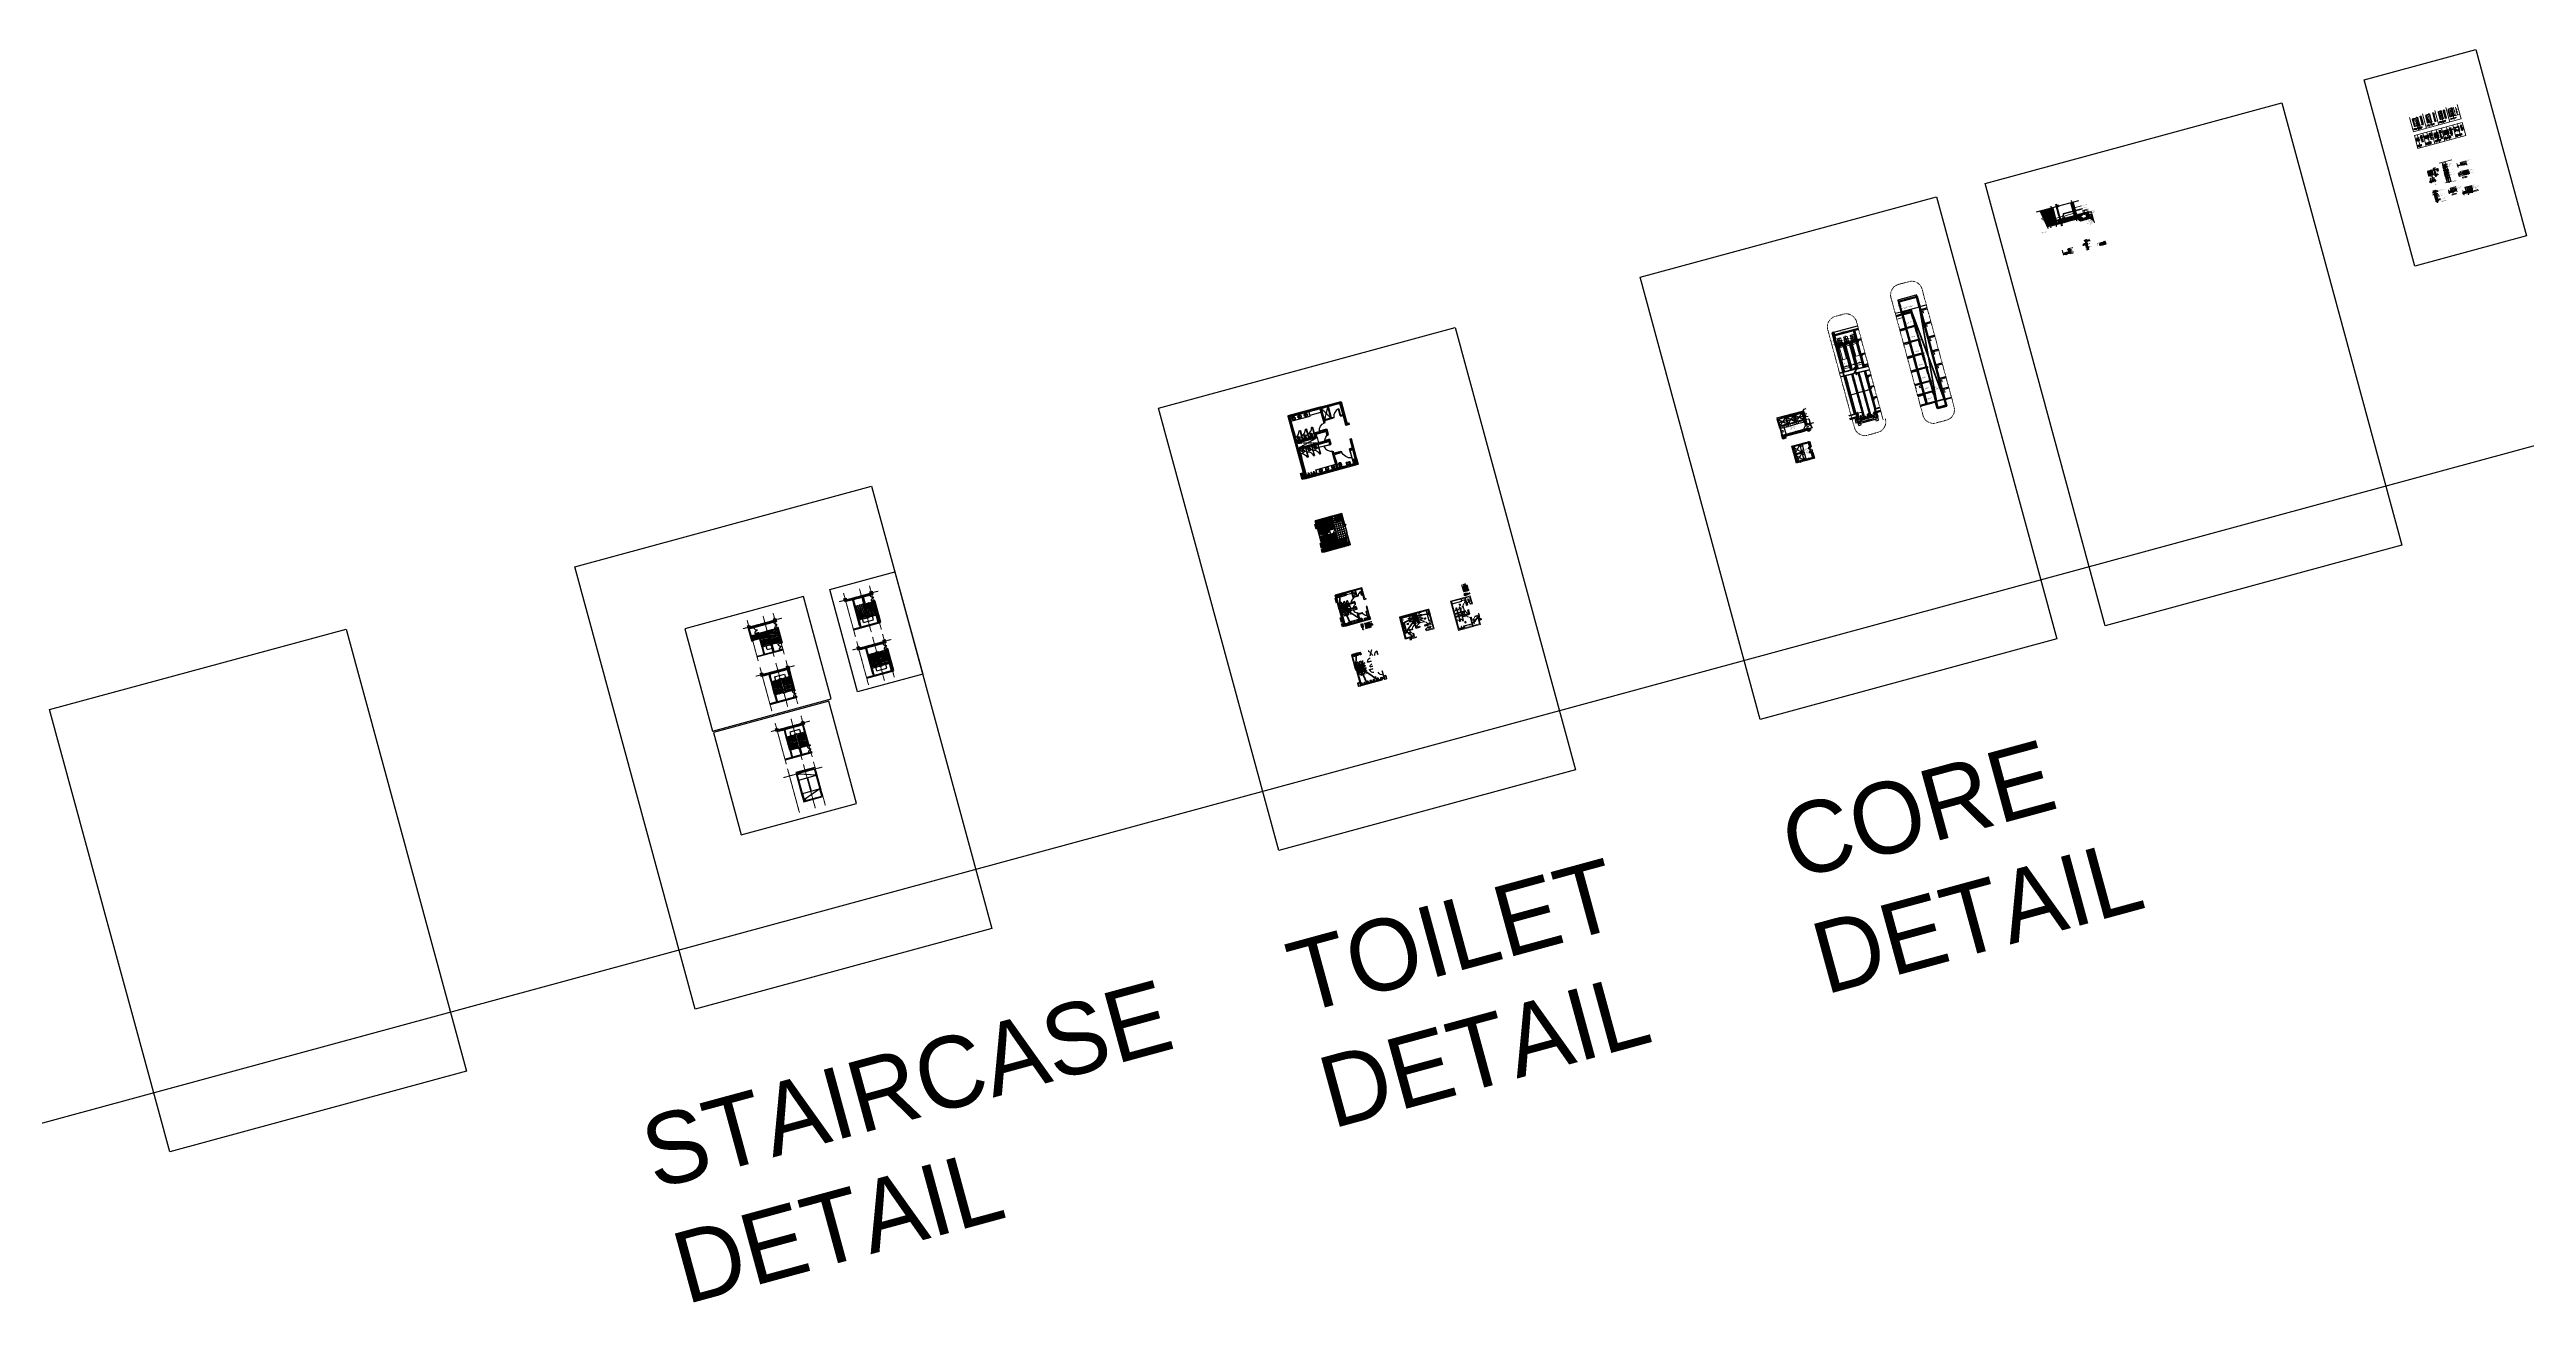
# Model space of a CAD drawing. Header units: millimetres. Extents: x -31731215 to 29997125, y -14487545 to 25622576.
# Drawn here: x 1600471 to 2294030, y -1211208 to -860344 of the extents above; entities that cross this region are included whole.
import ezdxf

# ---------------------------------------------------------------- set-up
doc = ezdxf.new("R2010")
doc.units = ezdxf.units.MM
doc.header["$MEASUREMENT"] = 0
for name, pattern in [('1', [0]), ('ACAD_ISO03W100', [30, 12, -18]), ('ACAD_ISO10W100', [18, 12, -3, 0, -3]), ('CENTER', [2, 1.25, -0.25, 0.25, -0.25]), ('CENTER2', [28.575, 19.05, -3.175, 3.175, -3.175]), ('DASHED', [0.75, 0.5, -0.25]), ('DASHED2', [0.375, 0.25, -0.125]), ('HIDDEN', [0.375, 0.25, -0.125]), ('HIDDEN2', [0.1875, 0.125, -0.0625])]:
    doc.linetypes.add(name, pattern=pattern)
for name, color, linetype in [('18FL1', 141, 'Continuous'), ('18SC1', 3, 'Continuous'), ('25ST1', 140, 'Continuous'), ('25WD1', 140, 'Continuous'), ('70WA1', 7, 'Continuous'), ('A-LIGHT', 8, 'Continuous'), ('A-MAGENTA', 6, 'Continuous'), ('AUDI$BACK', 8, 'Continuous'), ('basement', 7, 'Continuous'), ('DOOR', 7, 'Continuous'), ('door outer', 40, 'Continuous'), ('ELEVATION 4', 6, 'Continuous'), ('elevation lines', 5, 'Continuous'), ('ELEVATIONS', 5, 'Continuous'), ('hard wear', 54, 'Continuous'), ('OFFICE$BACK', 8, 'Continuous'), ('OFFICE$FURN', 2, 'Continuous'), ('OFFICE$NOTSOBACK', 6, 'Continuous'), ('OFFICE$STAIRS', 5, 'Continuous'), ('OFFICE$WALLS', 10, 'Continuous'), ('plastre', 210, 'Continuous'), ('PUBLIC$FURN', 2, 'Continuous'), ('PUBLIC$WALLS', 10, 'Continuous'), ('SITE$COLUMNS', 10, 'Continuous'), ('Texty', 3, 'Continuous'), ('Texty @ 100', 3, 'Continuous')]:
    doc.layers.add(name, color=color, linetype=linetype)
for name, color, linetype, lineweight in [('70CL1', 13, 'Continuous', 30), ('A-WALL', 113, 'Continuous', 18), ('ANNSYMOBJ', 2, 'Continuous', 15), ('Blocks', 251, 'Continuous', 9), ('cold water supply', 130, 'Continuous', 35), ('D AND W', 6, 'Continuous', 9), ('DIM', 70, 'Continuous', 9), ('DIMENSION', 101, 'Continuous', 9), ('DIMENSION LINES', 134, 'Continuous', 15), ('DIMENSIONS', 2, '1', 15), ('DIMNSION', 156, 'Continuous', 15), ('ELE', 245, 'Continuous', 13), ('ele. line', 8, 'Continuous', 5), ('ele2', 63, 'Continuous', 35), ('ELEV 4', 21, 'Continuous', 9), ('ELEVATION', 5, 'Continuous', 9), ('formatext', 201, 'Continuous', 20), ('FRAME..sec', 151, 'Continuous', 30), ('glass', 160, 'Continuous', 13), ('HAT', 8, 'Continuous', 9), ('HATCH', 8, '1', 18), ('HATCH @ 1', 8, '1', 18), ('hot water supply', 1, 'Continuous', 35), ('LABELS @ 100', 94, 'Continuous', 0), ('P.4', 250, 'Continuous', 50), ('Partitions and doors', 250, 'Continuous', 25), ('PLASTER', 7, 'Continuous', 25), ('raling2', 245, 'Continuous', 9), ('RCWALL', 149, 'Continuous', 50), ('rod', 6, 'Continuous', 35), ('SECTION', 7, 'Continuous', 35), ('section think', 172, 'Continuous', 50), ('SLAB', 240, 'Continuous', 40), ('Soil Pipe', 24, 'Continuous', 35), ('structure grid', 8, 'ACAD_ISO10W100', 15), ('Text', 11, 'Continuous', 9), ('text at', 136, 'Continuous', 15), ('th line', 4, 'Continuous', 50), ('THIN LINES', 54, 'Continuous', 0), ('Tile Elevation', 234, 'Continuous', 9), ('tiling', 61, 'Continuous', 0), ('tils', 178, 'Continuous', 0), ('toilet', 161, 'Continuous', 18), ('W & DOORS', 6, 'Continuous', 9), ('WALL', 10, '1', 20), ('walls', 10, 'Continuous', 20), ('walls @ 100', 10, 'Continuous', 20), ('Waste water', 102, 'Continuous', 35), ('water proofing', 222, 'Continuous', 9)]:
    doc.layers.add(name, color=color, linetype=linetype, lineweight=lineweight)
doc.layers.add('hidden', color=7, linetype='ACAD_ISO03W100', lineweight=9, true_color=0x873171)
doc.layers.add('SITE$0', color=7, linetype='Continuous', true_color=0x000000)
doc.layers.get('P.4').off()
doc.styles.add('2mm', font='arial.ttf')
doc.styles.add('Annotative', font='romans.shx')
doc.styles.add('ARIAL', font='arial.ttf')
doc.dimstyles.new('ATISHA', dxfattribs={"dimtxt": 40, "dimasz": 25, "dimexe": 25, "dimexo": 25, "dimgap": 25, "dimtad": 2, "dimdec": 0, "dimrnd": 5, "dimzin": 0, "dimdsep": 46, "dimtxsty": 'Standard', "dimblk": 'ARCHTICK', "dimcen": 0.09, "dimclrd": 256, "dimclre": 2, "dimclrt": 256, "dimadec": 0, "dimazin": 0, "dimtfac": 1, "dimtdec": 0, "dimtofl": 0, "dimtmove": 2, "dimatfit": 3, "dimfxl": 0.18, "dimtolj": 1, "dimtzin": 0, "dimlwd": -1, "dimlwe": -1, "dimarcsym": 0})
doc.dimstyles.new('Copy of ISO-25', dxfattribs={"dimtxt": 15, "dimasz": 10, "dimexe": 1.25, "dimexo": 0.625, "dimtad": 1, "dimdec": 0, "dimtxsty": 'Standard', "dimblk": 'ARCHTICK', "dimcen": 100, "dimadec": 0, "dimazin": 0, "dimtfac": 1, "dimtdec": 0, "dimtmove": 0, "dimatfit": 3, "dimfxl": 1, "dimarcsym": 0})
doc.dimstyles.new('DIM 75', dxfattribs={"dimscale": 75, "dimtxt": 2, "dimasz": 0.5, "dimexe": 1.5, "dimexo": 1.75, "dimgap": 0.9, "dimtad": 1, "dimdec": 0, "dimlfac": -1, "dimrnd": 10, "dimdsep": 46, "dimtxsty": '2mm', "dimblk": 'ARCHTICK', "dimcen": 1, "dimdle": 1, "dimclrd": 256, "dimclre": 1, "dimclrt": 256, "dimadec": 0, "dimazin": 3, "dimtfac": 0.666667, "dimtdec": 0, "dimtix": 1, "dimtofl": 0, "dimtmove": 2, "dimatfit": 3, "dimfxl": 1, "dimtolj": 1, "dimlwd": 13, "dimlwe": 15, "dimarcsym": 0})
doc.dimstyles.new('FOR DETAILS', dxfattribs={"dimtxt": 40, "dimasz": 50, "dimexe": 50, "dimexo": 0, "dimgap": 10, "dimtad": 1, "dimdec": 0, "dimrnd": 10, "dimtxsty": 'ARIAL', "dimblk": 'ARCHTICK', "dimcen": 1.5, "dimdle": 30, "dimclrd": 5, "dimclre": 5, "dimclrt": 11, "dimadec": 0, "dimazin": 0, "dimtfac": 1, "dimtdec": 0, "dimtix": 1, "dimtmove": 0, "dimatfit": 3, "dimldrblk": 'OPEN90', "dimfxl": 1, "dimlwd": -1, "dimlwe": -1, "dimarcsym": 0})
doc.dimstyles.new('ISO-25', dxfattribs={"dimtxt": 63.5, "dimasz": 63.5, "dimexe": 31.75, "dimexo": 15.875, "dimgap": 15.875, "dimtad": 1, "dimtxsty": 'Standard', "dimblk1": 'ARCHTICK', "dimblk2": 'ARCHTICK', "dimsah": 1, "dimcen": 63.5, "dimadec": 0, "dimazin": 0, "dimtfac": 1, "dimtmove": 0, "dimatfit": 3, "dimfxl": 25.4, "dimarcsym": 0})
doc.dimstyles.new('MAIN DIM', dxfattribs={"dimscale": 100, "dimtxt": 2, "dimasz": 2, "dimexe": 0.18, "dimexo": 0.0625, "dimgap": 1.5, "dimtad": 1, "dimtoh": 1, "dimdec": 0, "dimrnd": 5, "dimzin": 0, "dimdsep": 46, "dimtxsty": 'Standard', "dimblk": 'ARCHTICK', "dimcen": 0.09, "dimclre": 8, "dimadec": 0, "dimazin": 0, "dimtfac": 1, "dimtdec": 0, "dimtofl": 0, "dimtmove": 0, "dimatfit": 3, "dimfxl": 1, "dimtolj": 1, "dimtzin": 0, "dimlwe": 5, "dimarcsym": 0})
pattern_1 = [(60.208688, (672.9, -1309.12), (-130.17612, 74.526357), []), (60.208688, (741.13, -1290.57), (-130.17612, 74.526357), [])]
pattern_2 = [(60.208688, (4894.16, -16823.26), (-130.17612, 74.526357), []), (60.208688, (4962.39, -16804.71), (-130.17612, 74.526357), [])]
pattern_3 = [(60.208688, (-3532.39, 12074.8), (-130.17612, 74.526357), []), (60.208688, (-3464.16, 12093.36), (-130.17612, 74.526357), [])]
pattern_4 = [(60.208688, (-1949892.06, 978144.5), (-260.35224, 149.052713), []), (60.208688, (-1949755.6, 978181.6), (-260.35224, 149.052713), [])]
pattern_5 = [(60.208688, (6286.48, -21768.59), (-130.17612, 74.526357), []), (60.208688, (6354.72, -21750.04), (-130.17612, 74.526357), [])]
pattern_6 = [(65.20869, (2655558.68, -759890.67), (283.4406, 51.04338), [30, -330]), (10.20869, (2655558.68, -759890.67), (-132.4874, 275.7794), [24, -264]), (115.66013, (2655582.3, -759886.42), (150.9532, 326.82278), [25.49608, -280.45684]), (61.39289, (2655537.7, -759813.47), (429.31385, 48.10121), [45, -495]), (111.84432, (2655573.47, -759809.46), (258.55245, 474.0787), [38.24414, -420.6855]), (6.39285, (2655537.7, -759813.47), (258.55245, 474.0787), [36, -396]), (36.20869, (2655581.54, -759822.28), (272.64906, -92.77118), [30, -330]), (341.20869, (2655581.54, -759822.28), (17.82441, 305.43327), [24, -264]), (86.66013, (2655604.26, -759830), (290.47347, 212.66209), [25.49608, -280.45684]), (52.708688, (2655558.68, -759890.67), (-30.23836, 129.769913), [0, -260.8, 0, -268, 0, -265]), (22.708688, (2655558.68, -759890.67), (60.155115, 179.84424), [0, -152.8, 0, -254.8, 0, -101]), (342.708688, (2655472.6, -759914.07), (208.417269, 47.31026), [0, -100, 0, -312, 0, -414]), (332.708688, (2655434, -759924.56), (214.599996, 99.835765), [0, -130, 0, -207.2, 0, -294])]
pattern_7 = [(80.417375, (672.9, -1309.12), (260.12309, 123.612208), [30, -330]), (25.417375, (672.9, -1309.12), (-200.193987, 231.364556), [24, -264]), (130.86882, (694.58, -1298.81), (59.929104, 354.97676), [25.496077, -280.456845]), (76.601575, (632.4, -1240.13), (401.65922, 159.040815), [45, -495]), (127.05301, (665.87, -1226.87), (125.129426, 525.302415), [38.24414, -420.6855]), (21.60154, (632.4, -1240.13), (125.12943, 525.302414), [36, -396]), (51.417375, (677.02, -1237.12), (287.437169, -17.996504), [30, -330]), (356.417375, (677.02, -1237.12), (-62.925844, 299.41197), [24, -264]), (101.86882, (700.97, -1238.62), (224.511322, 281.415465), [25.496076, -280.456845]), (67.917375, (672.9, -1309.12), (-63.222568, 117.2923515), [0, -260.8, 0, -268, 0, -265]), (37.917375, (672.9, -1309.12), (10.868758, 189.326329), [0, -152.8, 0, -254.8, 0, -101]), (357.917375, (595.98, -1354.28), (188.7066535, 100.3285475), [0, -100, 0, -312, 0, -414]), (347.917375, (561.48, -1374.53), (180.893537, 152.636387), [0, -130, 0, -207.2, 0, -294])]
pattern_8 = [(65.208688, (672.9, -1309.12), (212.580449, 38.282537), [22.5, -247.5]), (10.208688, (672.9, -1309.12), (-99.365552, 206.834551), [18, -198]), (115.660132, (690.62, -1305.93), (113.214897, 245.117086), [19.122058, -210.342634]), (61.392888, (657.16, -1251.22), (321.98539, 36.07591), [33.75, -371.25]), (111.844323, (684, -1248.2), (193.91434, 355.559036), [28.683103, -315.51413]), (6.392852, (657.16, -1251.22), (193.91434, 355.559036), [27, -297]), (36.208688, (690.04, -1257.82), (204.486793, -69.578385), [22.5, -247.5]), (341.208688, (690.04, -1257.82), (13.36831, 229.07495), [18, -198]), (86.660132, (707.08, -1263.62), (217.8551, 159.496564), [19.122057, -210.342634]), (52.7086876, (672.9, -1309.116), (-22.6787693, 97.327435), [0, -195.6, 0, -201, 0, -198.75]), (22.7086876, (672.9, -1309.12), (45.1163365, 134.8831805), [0, -114.6, 0, -191.1, 0, -75.75]), (342.7086876, (608.34, -1326.67), (156.3129514, 35.4826946), [0, -75, 0, -234, 0, -310.5]), (332.7086876, (579.4, -1334.54), (160.949997, 74.876824), [0, -97.5, 0, -155.4, 0, -220.5])]
pattern_9 = [(80.417375, (672.9, -1309.12), (130.061545, 61.806104), [15, -165]), (25.417375, (672.9, -1309.12), (-100.096994, 115.682278), [12, -132]), (130.86882, (683.74, -1303.97), (29.964552, 177.48838), [12.748038, -140.228422]), (76.601575, (652.65, -1274.62), (200.82961, 79.520407), [22.5, -247.5]), (127.053011, (669.38, -1268), (62.564713, 262.651207), [19.122068, -210.342752]), (21.601539, (652.65, -1274.62), (62.564713, 262.651207), [18, -198]), (51.417375, (674.96, -1273.12), (143.718584, -8.998252), [15, -165]), (356.417375, (674.96, -1273.12), (-31.462922, 149.705985), [12, -132]), (101.86882, (686.94, -1273.87), (112.255661, 140.7077326), [12.748038, -140.228422]), (67.9173752, (672.9, -1309.116), (-31.6112839, 58.6461758), [0, -130.4, 0, -134, 0, -132.5]), (37.9173752, (672.9, -1309.116), (5.434379, 94.6631646), [0, -76.4, 0, -127.4, 0, -50.5]), (357.9173752, (634.44, -1331.697), (94.3533267, 50.1642737), [0, -50, 0, -156, 0, -207]), (347.9173752, (617.19, -1341.82), (90.4467686, 76.3181936), [0, -65, 0, -103.6, 0, -147])]
pattern_10 = [(75.4173752, (672.9, -1309.12), (-84.681237, 22.03039), [])]
pattern_11 = [(60.2086876, (672.9, -1309.12), (-75.93607, 43.473708), [])]
pattern_12 = [(60.208688, (1684036.23, -1343275.594), (-57.863285, 33.1269656), []), (60.208688, (1684066.56, -1343267.35), (-57.863285, 33.1269656), [])]
pattern_13 = [(52.70869, (2143080.24, -931550.31), (-28.76608, 93.61499), [0, -77.216, 0, -86.36, 0, -82.55]), (22.7087, (2143080.24, -931550.31), (49.14617, 161.9291), [0, -41.656, 0, -69.596, 0, -26.67]), (342.7087, (2143019.944, -931566.7), (152.58244, 41.77845), [0, -25.4, 0, -91.44, 0, -119.38]), (332.7087, (2143019.94, -931566.7), (135.6664, 83.0859), [0, -12.7, 0, -59.944, 0, -68.58])]
pattern_14 = [(65.2087, (2160300.77, -921132.65), (179.9854, 32.4127), [19.05, -209.55]), (10.2087, (2160300.77, -921132.65), (-84.13, 175.1198), [15.24, -167.6406]), (115.6601, (2160315.77, -921129.95), (95.8553, 207.5325), [16.19, -178.0902]), (61.3929, (2160287.45, -921083.63), (272.614, 30.5438), [28.575, -314.325]), (111.8442, (2160310.17, -921081.08), (164.181, 301.04), [24.285, -267.1356]), (6.3928, (2160287.45, -921083.63), (164.181, 301.04), [22.86, -251.46]), (36.2087, (2160315.29, -921089.22), (173.1322, -58.9097), [19.05, -209.55]), (341.2087, (2160315.29, -921089.22), (11.3185, 193.95), [15.24, -167.64]), (86.6601, (2160329.72, -921094.13), (184.4506, 135.0403), [16.19, -178.09]), (52.7087, (2160300.774, -921132.65), (-19.20136, 82.4039), [0, -165.608, 0, -170.18, 0, -168.275]), (22.7087, (2160300.77, -921132.65), (38.1985, 114.2011), [0, -97.028, 0, -161.798, 0, -64.135]), (342.7087, (2160246.116, -921147.51), (132.34462, 30.04212), [0, -63.5, 0, -198.12, 0, -262.89]), (332.7087, (2160221.6, -921154.17), (136.2709, 63.3955), [0, -82.55, 0, -131.572, 0, -186.69])]
pattern_15 = [(60.20869, (2163675.453, -919752.447), (-13.776973, 7.887373), []), (60.20869, (2163686.286, -919749.502), (-13.776973, 7.887373), [19.84375, -3.96875, 0, -3.96875])]
pattern_16 = [(60.208688, (2121899.438, -968515.267), (-12.2731222, 7.0264123), [])]
pattern_17 = [(285.2086876, (2277691.9574, -1213313.3729), (-1.809331366, -0.49187906), [])]
pattern_18 = [(65.208688, (2125775.476, -972391.735), (71.994142, 12.965064), [7.62, -83.82]), (10.20869, (2125775.476, -972391.735), (-33.65203, 70.047924), [6.096, -67.056234]), (115.66013, (2125781.475, -972390.654), (38.342112, 83.012984), [6.476004, -71.236098]), (61.39289, (2125770.145, -972372.13), (109.045664, 12.217515), [11.43, -125.73]), (111.844245, (2125779.23, -972371.11), (65.672324, 120.415994), [9.71401, -106.85424]), (6.39284, (2125770.15, -972372.13), (65.67232, 120.41599), [9.14399, -100.58389]), (36.208688, (2125781.28, -972374.363), (69.25286, -23.56388), [7.62, -83.82]), (341.20869, (2125781.28, -972374.36), (4.52739, 77.579987), [6.096, -67.056]), (86.660133, (2125787.05, -972376.33), (73.78025, 54.016107), [6.476004, -71.235975]), (52.708688, (2125775.476, -972391.735), (-7.6805432, 32.961558), [0, -66.2432, 0, -68.072, 0, -67.31]), (22.708688, (2125775.476, -972391.735), (15.279399, 45.680437), [0, -38.8112, 0, -64.7192, 0, -25.654]), (342.708688, (2125753.612, -972397.678), (52.9378487, 12.0168487), [0, -25.4, 0, -79.248, 0, -105.156]), (332.708688, (2125743.81, -972400.344), (54.508377, 25.358206), [0, -33.02, 0, -52.6288, 0, -74.676])]
pattern_19 = [(65.208688, (2128302.99, -971704.61), (71.994142, 12.965064), [7.62, -83.82]), (10.20869, (2128302.99, -971704.61), (-33.65203, 70.047924), [6.096, -67.056234]), (115.66013, (2128308.99, -971703.53), (38.342112, 83.012984), [6.476004, -71.236098]), (61.39289, (2128297.66, -971685.005), (109.045664, 12.217515), [11.43, -125.73]), (111.844245, (2128306.75, -971683.99), (65.672324, 120.415994), [9.71401, -106.85424]), (6.39284, (2128297.66, -971685), (65.67232, 120.41599), [9.14399, -100.58389]), (36.208688, (2128308.795, -971687.24), (69.25286, -23.56388), [7.62, -83.82]), (341.20869, (2128308.795, -971687.24), (4.52739, 77.579987), [6.096, -67.056]), (86.660133, (2128314.566, -971689.205), (73.78025, 54.016107), [6.476004, -71.235975]), (52.708688, (2128302.99, -971704.613), (-7.6805432, 32.961558), [0, -66.2432, 0, -68.072, 0, -67.31]), (22.708688, (2128302.99, -971704.613), (15.279399, 45.680437), [0, -38.8112, 0, -64.7192, 0, -25.654]), (342.708688, (2128281.126, -971710.557), (52.9378487, 12.0168487), [0, -25.4, 0, -79.248, 0, -105.156]), (332.708688, (2128271.32, -971713.22), (54.508377, 25.358206), [0, -33.02, 0, -52.6288, 0, -74.676])]
pattern_20 = [(65.208688, (2131028.506, -970946.9), (71.994142, 12.965064), [7.62, -83.82]), (10.20869, (2131028.506, -970946.9), (-33.65203, 70.047924), [6.096, -67.056234]), (115.66013, (2131034.505, -970945.82), (38.342112, 83.012984), [6.476004, -71.236098]), (61.39289, (2131023.175, -970927.29), (109.045664, 12.217515), [11.43, -125.73]), (111.844245, (2131032.26, -970926.28), (65.672324, 120.415994), [9.71401, -106.85424]), (6.39284, (2131023.18, -970927.29), (65.67232, 120.41599), [9.14399, -100.58389]), (36.208688, (2131034.31, -970929.53), (69.25286, -23.56388), [7.62, -83.82]), (341.20869, (2131034.31, -970929.53), (4.52739, 77.579987), [6.096, -67.056]), (86.660133, (2131040.08, -970931.494), (73.78025, 54.016107), [6.476004, -71.235975]), (52.708688, (2131028.506, -970946.902), (-7.6805432, 32.961558), [0, -66.2432, 0, -68.072, 0, -67.31]), (22.708688, (2131028.506, -970946.902), (15.279399, 45.680437), [0, -38.8112, 0, -64.7192, 0, -25.654]), (342.708688, (2131006.643, -970952.846), (52.9378487, 12.0168487), [0, -25.4, 0, -79.248, 0, -105.156]), (332.708688, (2130996.84, -970955.51), (54.508377, 25.358206), [0, -33.02, 0, -52.6288, 0, -74.676])]
pattern_21 = [(150.2086876, (2633648.025, -261371.211), (6.21052973, 10.84800998), []), (60.2086876, (2633648.025, -261371.211), (10.84800998, -6.21052973), [])]
pattern_22 = [(65.208688, (2133865.176, -970203.8), (71.994142, 12.965064), [7.62, -83.82]), (10.20869, (2133865.18, -970203.8), (-33.65203, 70.047924), [6.096, -67.056234]), (115.66013, (2133871.176, -970202.72), (38.342112, 83.012984), [6.476004, -71.236098]), (61.39289, (2133859.85, -970184.19), (109.045664, 12.217515), [11.43, -125.73]), (111.844245, (2133868.93, -970183.17), (65.672324, 120.415994), [9.71401, -106.85424]), (6.39284, (2133859.85, -970184.19), (65.67232, 120.41599), [9.14399, -100.58389]), (36.208688, (2133870.98, -970186.426), (69.25286, -23.56388), [7.62, -83.82]), (341.20869, (2133870.98, -970186.426), (4.52739, 77.579987), [6.096, -67.056]), (86.660133, (2133876.754, -970188.39), (73.78025, 54.016107), [6.476004, -71.235975]), (52.708688, (2133865.176, -970203.797), (-7.6805432, 32.961558), [0, -66.2432, 0, -68.072, 0, -67.31]), (22.708688, (2133865.176, -970203.797), (15.279399, 45.680437), [0, -38.8112, 0, -64.7192, 0, -25.654]), (342.708688, (2133843.313, -970209.74), (52.9378487, 12.0168487), [0, -25.4, 0, -79.248, 0, -105.156]), (332.708688, (2133833.51, -970212.406), (54.508377, 25.358206), [0, -33.02, 0, -52.6288, 0, -74.676])]
pattern_23 = [(155.20869, (2275442.31, -937844.47), (-16.20633, 89.99268), [9.525, -104.775]), (100.20869, (2275442.31, -937844.47), (-87.5599, -42.06504), [7.62, -83.82029]), (205.66013, (2275440.96, -937836.97), (-103.76623, 47.92764), [8.095, -89.04512]), (151.39289, (2275417.8, -937851.14), (-15.2719, 136.30708), [14.2875, -157.1625]), (201.84425, (2275416.53, -937839.78), (-150.52, 82.0904), [12.1425, -133.5678]), (96.39284, (2275417.8, -937851.14), (-150.52, 82.0904), [11.43, -125.72987]), (126.20869, (2275420.6, -937837.215), (29.45485, 86.56608), [9.525, -104.775]), (71.20869, (2275420.6, -937837.215), (-96.97498, 5.65924), [7.62, -83.82]), (176.66013, (2275423.05, -937830), (-67.52013, 92.22531), [8.095, -89.04497]), (142.70869, (2275442.313, -937844.473), (-41.201948, -9.600679), [0, -82.804, 0, -85.09, 0, -84.1375]), (112.70869, (2275442.313, -937844.473), (-57.100546, 19.09925), [0, -48.514, 0, -80.899, 0, -32.0675]), (72.70869, (2275449.742, -937871.802), (-15.02106, 66.17231), [0, -31.75, 0, -99.06, 0, -131.445]), (62.70869, (2275453.074, -937884.06), (-31.69776, 68.13547), [0, -41.275, 0, -65.786, 0, -93.345])]
pattern_24 = [(65.20869, (2289551.12, -945077.21), (71.99414, 12.965064), [7.62, -83.82]), (10.20869, (2289551.12, -945077.21), (-33.65203, 70.04792), [6.096, -67.05623]), (115.66013, (2289557.12, -945076.13), (38.34211, 83.01298), [6.476, -71.2361]), (61.39289, (2289545.79, -945057.6), (109.04566, 12.21751), [11.43, -125.73]), (111.84425, (2289554.88, -945056.58), (65.67232, 120.416), [9.714, -106.85424]), (6.39284, (2289545.79, -945057.6), (65.67232, 120.416), [9.14399, -100.5839]), (36.20869, (2289556.926, -945059.84), (69.25286, -23.56388), [7.62, -83.82]), (341.20869, (2289556.926, -945059.84), (4.52739, 77.57999), [6.096, -67.056]), (86.66013, (2289562.7, -945061.8), (73.78025, 54.01611), [6.476, -71.235975]), (52.70869, (2289551.12, -945077.21), (-7.680543, 32.961558), [0, -66.2432, 0, -68.072, 0, -67.31]), (22.70869, (2289551.12, -945077.21), (15.2794, 45.680437), [0, -38.8112, 0, -64.7192, 0, -25.654]), (342.70869, (2289529.256, -945083.155), (52.937849, 12.016849), [0, -25.4, 0, -79.248, 0, -105.156]), (332.70869, (2289519.45, -945085.82), (54.508377, 25.358206), [0, -33.02, 0, -52.6288, 0, -74.676])]
pattern_25 = [(60.208688, (2111614.75, -595044.245), (-26.035224, 14.9052713), []), (60.208688, (2111628.397, -595040.535), (-26.035224, 14.9052713), [])]
pattern_26 = [(65.208688, (2111614.75, -595044.245), (35.4300748, 6.380423), [3.75, -41.25]), (10.208688, (2111614.75, -595044.245), (-16.5609253, 34.472425), [3, -33]), (115.660088, (2111617.703, -595043.713), (18.8691812, 40.852833), [3.1870095, -35.0571056]), (61.392888, (2111612.127, -595034.595), (53.6642144, 6.012661), [5.625, -61.875]), (111.844288, (2111616.6, -595034.094), (32.319103, 59.259814), [4.780514, -52.58565]), (6.392888, (2111612.127, -595034.595), (32.319057, 59.259839), [4.5, -49.5]), (36.208688, (2111617.608, -595035.696), (34.081132, -11.5963975), [3.75, -41.25]), (341.208688, (2111617.608, -595035.696), (2.2280517, 38.1791583), [3, -33]), (86.660088, (2111620.448, -595036.662), (36.3092042, 26.5827323), [3.1870095, -35.0571056]), (52.7086876, (2111614.75, -595044.245), (-3.7797949, 16.2212392), [0, -32.6, 0, -33.5, 0, -33.125]), (22.7086876, (2111614.75, -595044.245), (7.5193894, 22.4805301), [0, -19.1, 0, -31.85, 0, -12.625]), (342.7086876, (2111603.991, -595047.17), (26.0521586, 5.91378243), [0, -12.5, 0, -39, 0, -51.75]), (332.708688, (2111599.166, -595048.481), (26.8249996, 12.4794706), [0, -16.25, 0, -25.9, 0, -36.75])]
pattern_27 = [(60.208688, (2115127.912, -594089.168), (-26.035224, 14.9052713), []), (60.208688, (2115141.558, -594085.458), (-26.035224, 14.9052713), [])]
pattern_28 = [(65.208688, (2115127.912, -594089.168), (35.4300748, 6.380423), [3.75, -41.25]), (10.208688, (2115127.91, -594089.168), (-16.5609253, 34.472425), [3, -33]), (115.660088, (2115130.864, -594088.636), (18.8691812, 40.852833), [3.1870095, -35.0571056]), (61.392888, (2115125.29, -594079.52), (53.6642144, 6.012661), [5.625, -61.875]), (111.844288, (2115129.76, -594079.017), (32.319103, 59.259814), [4.780514, -52.58565]), (6.392888, (2115125.29, -594079.52), (32.319057, 59.259839), [4.5, -49.5]), (36.208688, (2115130.77, -594080.62), (34.081132, -11.5963975), [3.75, -41.25]), (341.208688, (2115130.77, -594080.62), (2.2280517, 38.1791583), [3, -33]), (86.660088, (2115133.61, -594081.585), (36.3092042, 26.5827323), [3.1870095, -35.0571056]), (52.7086876, (2115127.912, -594089.168), (-3.7797949, 16.2212392), [0, -32.6, 0, -33.5, 0, -33.125]), (22.7086876, (2115127.912, -594089.168), (7.5193894, 22.4805301), [0, -19.1, 0, -31.85, 0, -12.625]), (342.7086876, (2115117.152, -594092.093), (26.0521586, 5.91378243), [0, -12.5, 0, -39, 0, -51.75]), (332.708688, (2115112.327, -594093.404), (26.8249996, 12.4794706), [0, -16.25, 0, -25.9, 0, -36.75])]
pattern_29 = [(60.208688, (2118053.052, -593293.948), (-26.035224, 14.9052713), []), (60.208688, (2118066.7, -593290.238), (-26.035224, 14.9052713), [])]
pattern_30 = [(65.208688, (2118053.052, -593293.948), (35.4300748, 6.380423), [3.75, -41.25]), (10.208688, (2118053.05, -593293.95), (-16.5609253, 34.472425), [3, -33]), (115.660088, (2118056.004, -593293.417), (18.8691812, 40.852833), [3.1870095, -35.0571056]), (61.392888, (2118050.43, -593284.3), (53.6642144, 6.012661), [5.625, -61.875]), (111.844288, (2118054.9, -593283.8), (32.319103, 59.259814), [4.780514, -52.58565]), (6.392888, (2118050.43, -593284.3), (32.319057, 59.259839), [4.5, -49.5]), (36.208688, (2118055.91, -593285.4), (34.081132, -11.5963975), [3.75, -41.25]), (341.208688, (2118055.91, -593285.4), (2.2280517, 38.1791583), [3, -33]), (86.660088, (2118058.75, -593286.366), (36.3092042, 26.5827323), [3.1870095, -35.0571056]), (52.7086876, (2118053.052, -593293.948), (-3.7797949, 16.2212392), [0, -32.6, 0, -33.5, 0, -33.125]), (22.7086876, (2118053.052, -593293.948), (7.5193894, 22.4805301), [0, -19.1, 0, -31.85, 0, -12.625]), (342.7086876, (2118042.292, -593296.873), (26.0521586, 5.91378243), [0, -12.5, 0, -39, 0, -51.75]), (332.708688, (2118037.467, -593298.185), (26.8249996, 12.4794706), [0, -16.25, 0, -25.9, 0, -36.75])]

# ---------------------------------------------------------------- blocks, each defined once
blk = doc.blocks.new('column 1000 01')
h = blk.add_hatch(color=256)
h.dxf.hatch_style = 1
h.paths.add_polyline_path([(43238, 30170), (43238, 29570), (44138, 29570), (44138, 30170)])
at = {"layer": 'SITE$0', "color": 0, "linetype": 'ByBlock', "lineweight": -2}
blk.add_lwpolyline([(43238, 30170), (43238, 29570), (44138, 29570), (44138, 30170)], close=True, dxfattribs=at)
blk = doc.blocks.new('door')
blk.add_lwpolyline([(-33242, 86395), (-33205, 86395), (-33204, 85495), (-33241, 85495), (-33242, 86395)])
blk.add_arc((-33407, 86552), 1076, 280.87775, 351.69853)
blk = doc.blocks.new('010 migitorio 011-h')
at = {"ltscale": 0.5}
for p, q in [((19647, 19813), (19806, 19813)), ((19647, 19813), (19647, 19683)), ((19647, 19683), (19738, 19489)), ((19677, 19691), (19765, 19501)), ((19713, 19748), (19922, 19748)), ((19716, 19813), (19716, 19793)), ((19716, 19793), (19786, 19793)), ((19774, 19672), (19858, 19672)), ((19797, 19815), (19791, 19826)), ((19791, 19826), (19842, 19826)), ((19797, 19815), (19835, 19815)), ((19806, 19815), (19806, 19780)), ((19816, 19845), (19816, 19348)), ((19826, 19815), (19826, 19780)), ((19826, 19813), (19987, 19813)), ((19835, 19815), (19842, 19826)), ((19846, 19793), (19916, 19793)), ((19958, 19691), (19869, 19501)), ((19987, 19683), (19896, 19489)), ((19916, 19813), (19916, 19793)), ((19987, 19813), (19987, 19683))]:
    blk.add_line(p, q, dxfattribs=at)
for centre, radius, start, end in [((19713, 19708), 40, 90, 205.12711), ((19811, 19523), 80, 205.12711, 274.72965), ((19811, 19523), 50, 205.12711, 277.58095), ((19816, 19657), 44.4, 20.13106, 159.86894), ((19816, 19780), 32.5, 157.38014, 22.61986), ((19816, 19780), 20.2, 119.73242, 60.26758), ((19816, 19780), 10, 180, 0), ((19824, 19523), 50, 262.41905, 334.87289), ((19824, 19523), 80, 265.27035, 334.87289), ((19922, 19708), 40, 334.87289, 90)]:
    blk.add_arc(centre, radius, start, end, dxfattribs=at)
blk = doc.blocks.new('wc')
at = {"ltscale": 0.5}
for p, q in [((26207849, 18521053), (26207849, 18543553)), ((26240984, 18549070), (26272172, 18568503)), ((26240984, 18514763), (26240984, 18549070)), ((26272172, 18497156), (26240984, 18514763)), ((26257849, 18593553), (26269010, 18593553)), ((26257849, 18471053), (26269010, 18471053)), ((26303360, 18549070), (26272172, 18568503)), ((26272172, 18497156), (26303360, 18514763)), ((26303360, 18514763), (26303360, 18549070)), ((26475214, 18534799), (26488033, 18587170)), ((26485084, 18486005), (26475214, 18534799)), ((26817830, 18587170), (26830649, 18534799)), ((26830649, 18534799), (26817830, 18482429))]:
    blk.add_line(p, q, dxfattribs=at)
blk.add_lwpolyline([(26303360, 18785239), (26240984, 18782562), (26240984, 18281976), (26303360, 18284653)], close=True)
for centre, radius in [((26272843, 18532269), 45112), ((26272843, 18532269), 24159), ((26409986, 18583344), 5475), ((26409986, 18483572), 5475)]:
    blk.add_circle(centre, radius, dxfattribs=at)
for centre, radius, start, end in [((26257849, 18543553), 50000, 90, 180), ((26257849, 18521053), 50000, 180, 270), ((26254234, 19101272), 507727, 271.66770551, 298.51707743), ((26254234, 17963541), 507727, 58.73093558, 88.33229449), ((26626566, 18559681), 159516, 207.5079735, 231.50032821), ((26619625, 18518644), 148366, 128.49967179, 152.4920265), ((26640617, 18497082), 213977, 109.18214433, 132.51037193), ((26640617, 18572516), 213977, 234.30010935, 250.81785567), ((26639789, 18493294), 180757, 108.23583548, 128.49967179), ((26639789, 18576305), 180757, 231.50032821, 251.76416452), ((26643000, 18535995), 94385, 150.45890973, 207.59908954), ((26551278, 18484479), 11211, 321.99476128, 43.96802894), ((26552051, 18589435), 11211, 321.99476128, 43.96802894), ((26568820, 18538777), 52244, 262.73543433, 96.18738377), ((26653186, 18460954), 252230, 70.81785567, 109.18214989), ((26653186, 18608645), 252230, 250.81785567, 289.18216974), ((26652931, 18453406), 222754, 71.76416452, 108.2358528), ((26652931, 18616192), 222754, 251.76416452, 288.23581535), ((26666073, 18493294), 180757, 51.50032821, 71.76416452), ((26666073, 18576305), 180757, 288.23583548, 308.49967179), ((26665755, 18497082), 213977, 49.97395357, 70.81785567), ((26665755, 18572516), 213977, 289.18214433, 310.02604643), ((26686237, 18518644), 148366, 27.5079735, 51.50032821), ((26686237, 18550955), 148366, 308.49967179, 332.4920265), ((26685078, 18520089), 183932, 26.25182431, 49.97395357), ((26685078, 18549509), 183932, 310.02604643, 333.74817569), ((26714904, 18534799), 150676, 333.74817569, 26.25181995)]:
    blk.add_arc(centre, radius, start, end, dxfattribs=at)
blk = doc.blocks.new('tissue')
for p, q in [((26732444, 8055638), (26732444, 7985908)), ((26732444, 7985908), (26743641, 7985908)), ((26743641, 7985908), (26743641, 8026524)), ((26859678, 8026524), (26743641, 8026524)), ((26744150, 7994175), (26765016, 7994175)), ((26765016, 7988065), (26744150, 7988065)), ((26765016, 8017179), (26838303, 8017179)), ((26765016, 8017179), (26765016, 7965780)), ((26838303, 7965780), (26765016, 7965780)), ((26838303, 8017179), (26838303, 7965780)), ((26859169, 7994175), (26838303, 7994175)), ((26838303, 7988065), (26859169, 7988065)), ((26859678, 7985908), (26859678, 8026524)), ((26870874, 7985908), (26859678, 7985908)), ((26870874, 8055638), (26870874, 7985908))]:
    blk.add_line(p, q)
blk = doc.blocks.new('bidet')
for p, q in [((25062016, 7027101), (25065016, 7027101)), ((25062016, 7027101), (25062016, 7003101)), ((25062016, 7003101), (25065016, 7003101)), ((25065016, 7030101), (25067266, 7030101)), ((25065016, 7030101), (25065016, 7000101)), ((25065016, 7000101), (25067266, 7000101)), ((25067266, 7030101), (25067266, 7000101)), ((25067266, 7029351), (25068766, 7029351)), ((25067266, 7000851), (25068766, 7000851)), ((25068766, 7030101), (25073266, 7030101)), ((25068766, 7000101), (25068766, 7030101)), ((25068766, 7000101), (25073266, 7000101)), ((25073266, 7000101), (25073266, 7030101)), ((25073266, 7029351), (25074766, 7029351)), ((25073266, 7000851), (25074766, 7000851)), ((25074766, 7030101), (25077016, 7030101)), ((25074766, 7030101), (25074766, 7000101)), ((25074766, 7000101), (25077016, 7000101)), ((25077016, 7030101), (25077016, 7000101)), ((25077016, 7027101), (25095016, 7027101)), ((25077016, 7003101), (25095016, 7003101)), ((25095016, 7027101), (25095016, 7003101)), ((25095016, 7024101), (25101016, 7024101)), ((25095016, 7006101), (25101016, 7006101)), ((25107016, 7031301), (25107016, 6998901)), ((25108816, 7033101), (25110016, 7033101)), ((25108816, 6997101), (25110016, 6997101))]:
    blk.add_line(p, q)
blk.add_lwpolyline([(24612669, 7143138), (24625258, 7143138), (24625258, 7118034), (24612669, 7118034)], close=True)
for centre, radius, start, end in [((25101016, 7030101), 6000, 270, 0), ((25101016, 7000101), 6000, 14.47751219, 90), ((25108816, 7031301), 1800, 90, 180), ((25108816, 6998901), 1800, 180, 270)]:
    blk.add_arc(centre, radius, start, end)
blk.add_open_spline([(24624837, 7132927), (24635294, 7132810), (24645722, 7132692), (24677625, 7132068), (24698945, 7131277), (24740851, 7127474), (24761433, 7124461), (24796844, 7115922), (24811887, 7111157), (24831646, 7102887), (24836658, 7100609), (24845726, 7096129), (24849794, 7093985), (24856332, 7090308), (24858816, 7088854), (24863789, 7085838), (24866275, 7084278), (24873730, 7079471), (24878698, 7076092), (24892744, 7066244), (24901827, 7059525), (24920116, 7046196), (24929321, 7039586), (24948027, 7027309), (24957529, 7021640), (24973918, 7013667), (24980663, 7010867), (24994468, 7006432), (25001531, 7004797), (25014824, 7003190), (25021004, 7002996), (25028987, 7003559), (25030710, 7003728), (25033763, 7004113), (25035091, 7004310), (25037726, 7004753), (25039035, 7005000), (25042941, 7005802), (25045516, 7006419), (25052911, 7008363), (25057659, 7009825), (25063239, 7011581), (25064169, 7011875), (25065094, 7012167)], degree=3, knots=[0, 0, 0, 0, 30.7740579657, 30.7740579657, 94.5688398571, 94.5688398571, 158.3636217486, 158.3636217486, 207.135062188, 207.135062188, 223.8893717832, 223.8893717832, 237.6890168589, 237.6890168589, 246.2182074957, 246.2182074957, 254.7473981326, 254.7473981326, 271.8057794062, 271.8057794062, 302.9547894005, 302.9547894005, 334.1037993947, 334.1037993947, 365.2528093889, 365.2528093889, 386.3587303373, 386.3587303373, 407.4646512857, 407.4646512857, 425.1877559084, 425.1877559084, 430.0455373146, 430.0455373146, 433.7665703489, 433.7665703489, 437.4876033832, 437.4876033832, 444.9296694519, 444.9296694519, 459.0935503572, 459.0935503572, 461.9399708563, 461.9399708563, 461.9399708563, 461.9399708563])
blk.add_spline([(24624952, 7143138), (24862372, 7098591), (25032481, 7014254), (25062016, 7021903)], degree=3)
blk = doc.blocks.new('wb')
for points in [[(29248728, 19241429, -0.17366097), (29248728, 19428176, -0.0925144877), (29293288, 19504508, -0.1031424757), (29362153, 19557115, -0.2271819446), (29517872, 19557115, -0.1031424757), (29586737, 19504508, -0.0925144877), (29631297, 19428176, -0.1736608017), (29631297, 19241429, -0.0925144877), (29586737, 19165097, -0.1031424757), (29517872, 19112491, -0.2271817727), (29362153, 19112491, -0.1031424757), (29293288, 19165097, -0.0925144877), (29248728, 19241429, -0.0861854918)], [(29263791, 19246824, -0.17366097), (29263791, 19422782, -0.0925144877), (29305391, 19494044, -0.1031424757), (29369066, 19542685, -0.2271819446), (29510959, 19542685, -0.1031424757), (29574633, 19494044, -0.0925144877), (29616234, 19422782, -0.1736608017), (29616234, 19246824, -0.0925144877), (29574633, 19175562, -0.1031424757), (29510959, 19126921, -0.2271817727), (29369066, 19126921, -0.1031424757), (29305391, 19175562, -0.0925144877), (29263791, 19246824, -0.0861854918)]]:
    blk.add_lwpolyline(points, format="xyb")
blk.add_lwpolyline([(29521395, 19493678), (29521395, 19175927, -0.3056963275), (29495548, 19137601, -0.2107596133), (29375979, 19141350, -0.1031424757), (29317495, 19186026, -0.0925144877), (29278854, 19252218, -0.17366097), (29278854, 19417387, -0.0925144877), (29317495, 19483580, -0.1031424757), (29375979, 19528256, -0.2107596995), (29495548, 19532004, -0.3056963275)], format="xyb", close=True)
for centre, radius in [((29477512, 19334803), 22670), ((29477512, 19334803), 17228), ((29580466, 19436316), 11524), ((29580466, 19385777), 11524), ((29580466, 19335111), 11524), ((29580466, 19283829), 11524), ((29580466, 19233290), 11524)]:
    blk.add_circle(centre, radius)
blk = doc.blocks.new('FLUSH')
for p, q in [((0.15, 0), (0.12, 0)), ((0.12, 0), (0.12, -0.08)), ((0.15, 0), (0.15, -0.08)), ((-0.17, -0.38), (-0.11, -0.21)), ((-0.16, -0.39), (-0.08, -0.14)), ((-0.13, -0.12), (-0.13, -0.14)), ((-0.13, -0.12), (-0.07, -0.12)), ((-0.13, -0.12), (-0.13, -0.14)), ((-0.13, -0.12), (-0.13, -0.12)), ((-0.13, -0.14), (-0.07, -0.14)), ((-0.13, -0.14), (-0.13, -0.14)), ((-0.11, -0.21), (-0.08, -0.14)), ((-0.08, -0.12), (-0.07, -0.1)), ((-0.07, -0.12), (-0.07, -0.1)), ((-0.05, -0.11), (-0.07, -0.11)), ((-0.07, -0.15), (-0.07, -0.11)), ((-0.07, -0.11), (-0.07, -0.12)), ((-0.07, -0.14), (-0.07, -0.12)), ((-0.07, -0.12), (-0.07, -0.14)), ((-0.07, -0.15), (-0.07, -0.14)), ((-0.05, -0.15), (-0.07, -0.15)), ((-0.05, -0.11), (-0.05, -0.11)), ((-0.04, -0.11), (-0.05, -0.11)), ((-0.05, -0.14), (-0.05, -0.15)), ((-0.04, -0.15), (-0.05, -0.15)), ((-0.04, -0.44), (-0.04, -0.5)), ((0, -0.42), (-0.03, -0.43)), ((-0.01, -0.11), (-0.02, -0.13)), ((-0.02, -0.13), (-0.01, -0.15)), ((0.01, -0.11), (-0.01, -0.11)), ((-0.01, -0.15), (0.01, -0.15)), ((0, -0.42), (0.03, -0.43)), ((0.02, -0.13), (0.01, -0.11)), ((0.01, -0.15), (0.02, -0.13)), ((0.05, -0.11), (0.04, -0.11)), ((0.05, -0.15), (0.04, -0.15)), ((0.04, -0.44), (0.04, -0.5)), ((0.05, -0.11), (0.05, -0.15)), ((0.05, -0.11), (0.08, -0.11)), ((0.05, -0.15), (0.08, -0.15)), ((0.07, -0.11), (0.07, -0.1)), ((0.07, -0.11), (0.07, -0.1)), ((0.08, -0.11), (0.09, -0.11)), ((0.08, -0.15), (0.08, -0.11)), ((0.08, -0.13), (0.09, -0.13)), ((0.08, -0.15), (0.09, -0.15)), ((0.09, -0.11), (0.11, -0.11)), ((0.09, -0.15), (0.09, -0.11)), ((0.16, -0.39), (0.09, -0.15)), ((0.11, -0.21), (0.09, -0.15)), ((0.09, -0.15), (0.11, -0.15)), ((0.11, -0.1), (0.11, -0.11)), ((0.16, -0.1), (0.11, -0.1)), ((0.16, -0.1), (0.11, -0.1)), ((0.12, -0.11), (0.11, -0.11)), ((0.11, -0.11), (0.11, -0.15)), ((0.11, -0.15), (0.11, -0.16)), ((0.12, -0.15), (0.11, -0.15)), ((0.16, -0.15), (0.11, -0.15)), ((0.16, -0.16), (0.11, -0.16)), ((0.17, -0.38), (0.11, -0.21)), ((0.15, -0.08), (0.12, -0.08)), ((0.12, -0.08), (0.12, -0.1)), ((0.12, -0.16), (0.12, -0.18)), ((0.15, -0.18), (0.12, -0.18)), ((0.14, -0.09), (0.14, -0.1)), ((0.14, -0.17), (0.14, -0.17)), ((0.15, -0.08), (0.15, -0.1)), ((0.15, -0.16), (0.15, -0.18)), ((0.16, -0.1), (0.16, -0.1)), ((0.16, -0.15), (0.16, -0.16))]:
    blk.add_line(p, q)
at = {"extrusion": (0, 0, -1)}
for centre, major_axis, start_param, end_param in [((0.15, -0.5), (0, 0.351), 4.202254, 5.051891), ((0.15, -0.5), (0, 0.345), 4.20209, 5.051891), ((0.12, -0.5), (0, 0.284), -1.440158, -1.241544), ((0.29, -0.47), (0, 0.456), 4.421087, 4.726852), ((0.04, -0.57), (0, 0.217), 3.788, 4.219611), ((0.04, -0.5), (0, 0.211), -1.108861, -0.8275), ((0.12, -0.5), (0, 0.276), -1.438454, -1.243502), ((0.29, -0.47), (0, 0.448), 4.4213, 4.725796), ((0.04, -0.57), (0, 0.211), 3.790144, 4.219878), ((0.04, -0.5), (0, 0.203), -1.106209, -0.830778), ((0.09, -0.53), (0, 0.246), 4.10649, 4.397651), ((0.09, -0.53), (0, 0.238), 4.104922, 4.397253), ((-0.01, -0.49), (0, 0.169), -0.664451, -0.307045), ((-0.01, -0.49), (0, 0.161), -0.660345, -0.310765), ((0, -0.61), (0, 0.123), 3.154769, 4.197589), ((0, -0.61), (0, 0.115), 3.154769, 4.200787), ((0.01, -0.55), (0, 0.218), 3.206495, 3.648986), ((0.01, -0.55), (0, 0.211), 3.206495, 3.646849), ((0, -0.13), (0, 0.0757), -1.231295, 1.231295), ((-0.07, -0.13), (0, 0.00815), -0.876897, -0.240302), ((-0.07, -0.13), (0, 0.00815), 3.381895, 4.018489), ((-0.02, -0.12), (0, 0.0298), -1.419775, -1.179631), ((-0.02, -0.14), (0, 0.0298), 4.321224, 4.561367), ((-0.01, -0.61), (0, 0.286), -0.15889, 0.041249), ((-0.01, -0.61), (0, 0.278), -0.156709, 0.041249), ((-0.02, -0.44), (0, 0.013), 4.712389, 5.952888), ((0, -0.5), (0, 0.0383), 1.72434, 4.558845), ((0.01, -0.61), (0, 0.286), -0.041249, 0.15889), ((0.01, -0.61), (0, 0.278), -0.041249, 0.156709), ((0, -0.43), (0, 0.0108), -0.330297, 0.330297), ((0, -0.61), (0, 0.115), 2.082398, 3.128417), ((0, -0.61), (0, 0.123), 2.085597, 3.128417), ((-0.01, -0.55), (0, 0.218), 2.634199, 3.07669), ((-0.01, -0.55), (0, 0.211), 2.636337, 3.07669), ((0.02, -0.44), (0, 0.013), 0.330297, 1.570796), ((0.02, -0.12), (0, 0.0329), 0.97281, 1.434435), ((0.02, -0.13), (0, 0.0329), 1.707158, 2.168783), ((0.01, -0.49), (0, 0.169), 0.307045, 0.664451), ((0.01, -0.49), (0, 0.161), 0.310765, 0.660345), ((0.11, -0.12), (0, 0.0319), 4.321224, 5.103554), ((0.11, -0.14), (0, 0.0319), 4.321224, 5.103554), ((-0.04, -0.57), (0, 0.211), 2.063308, 2.493041), ((0.06, -0.12), (0, 0.0319), 1.179631, 1.961962), ((0.06, -0.14), (0, 0.0319), 1.179631, 1.961962), ((-0.09, -0.53), (0, 0.238), 1.885932, 2.178264), ((-0.04, -0.57), (0, 0.217), 2.063574, 2.495186), ((-0.04, -0.5), (0, 0.203), 0.830778, 1.106209), ((-0.09, -0.53), (0, 0.246), 1.885534, 2.176695), ((0.15, -0.13), (0, 0.0402), 4.127556, 5.297222), ((-0.04, -0.5), (0, 0.211), 0.8275, 1.108861), ((0.13, -0.11), (0, 0.0241), -0.391165, 0.391165), ((0.13, -0.08), (0, 0.0241), 2.750427, 3.532758), ((0.13, -0.19), (0, 0.0241), -0.391165, 0.391165), ((0.13, -0.15), (0, 0.0241), 2.750427, 3.532758), ((-0.29, -0.47), (0, 0.448), 1.55739, 1.861885), ((-0.12, -0.5), (0, 0.276), 1.243502, 1.438454), ((-0.29, -0.47), (0, 0.456), 1.556334, 1.862098), ((0.14, -0.11), (0, 0.0241), -0.391165, 0.391165), ((0.14, -0.08), (0, 0.0241), 2.750427, 3.532758), ((0.14, -0.19), (0, 0.0241), -0.391165, 0.391165), ((0.14, -0.15), (0, 0.0241), 2.750427, 3.532758), ((-0.15, -0.5), (0, 0.345), 1.231295, 2.081095), ((-0.12, -0.5), (0, 0.284), 1.241544, 1.440158), ((-0.15, -0.5), (0, 0.351), 1.231295, 2.080931), ((0.11, -0.13), (0, 0.0562), 1.11205, 2.029543)]:
    blk.add_ellipse(centre, major_axis=major_axis, ratio=0.961414, start_param=start_param, end_param=end_param, dxfattribs=at)
for centre, major_axis in [((-0.07, -0.28), (0, 0.00865)), ((0, -0.13), (0, 0.0514)), ((0, -0.13), (0, 0.0325)), ((0, -0.13), (0, 0.0314)), ((0, -0.13), (0, 0.0173)), ((0.07, -0.28), (0, 0.00865))]:
    blk.add_ellipse(centre, major_axis=major_axis, ratio=0.961414, dxfattribs=at)
blk.add_ellipse((0, -0.51), major_axis=(-0.0104, 0), ratio=0.780101, start_param=-1.570796, end_param=4.712389)
blk = doc.blocks.new('disabled')
at = {"linetype": 'ByBlock', "ltscale": 2}
for p, q in [((21685424, 16550158), (21715364, 16550158)), ((21685424, 16515158), (21715364, 16515158)), ((21685424, 15960620), (21715364, 15960620)), ((21685424, 15925620), (21715364, 15925620)), ((21715364, 16594862), (21715364, 15874862)), ((21765364, 16594862), (21765364, 15874862)), ((21815364, 16694862), (22835364, 16694862)), ((21815364, 16644862), (22835364, 16644862)), ((21873061, 16694862), (21873061, 16724803)), ((21908061, 16694862), (21908061, 16724803)), ((22709812, 16694862), (22709812, 16724803)), ((22734812, 16694862), (22734812, 16724803))]:
    blk.add_line(p, q, dxfattribs=at)
blk.add_circle((22835364, 16669862), 25000)
for centre, radius, start, end in [((21815364, 16594862), 100000, 90, 180), ((21740364, 15874862), 25000, 180, 360), ((21815364, 16594862), 50000, 90, 180)]:
    blk.add_arc(centre, radius, start, end, dxfattribs=at)
at = {"xscale": 935000.0000000006, "yscale": 935000.0000000006, "zscale": 1000000, "rotation": 90.00000000001971}
blk.add_blockref('FLUSH', (21685424, 16239803), dxfattribs=at)
blk = doc.blocks.new('disabled sink')
for p, q in [((23164948, 15104803), (23184948, 15104803)), ((23164948, 15044803), (23184948, 15044803)), ((23164948, 15009803), (23184948, 15009803)), ((23249948, 14944803), (23249948, 14924803)), ((23281579, 15120725), (23281579, 15262584)), ((23282448, 15064803), (23557448, 15064803)), ((23282448, 15044803), (23282448, 14944803)), ((23287448, 14944803), (23287448, 14924803)), ((23419948, 15067303), (23419948, 15142303)), ((23552448, 14944803), (23552448, 14924803)), ((23557448, 15044803), (23557448, 14944803)), ((23558317, 15120725), (23558317, 15262584)), ((23589948, 14944803), (23589948, 14924803)), ((23674948, 15104803), (23654948, 15104803)), ((23674948, 15044803), (23654948, 15044803)), ((23674948, 15009803), (23654948, 15009803))]:
    blk.add_line(p, q)
at = {"linetype": 'CENTER2', "ltscale": 0.04}
for p, q in [((23340948, 14984803), (23294948, 14984803)), ((23317948, 14961803), (23317948, 15007803)), ((23391948, 14984803), (23345948, 14984803)), ((23368948, 14961803), (23368948, 15007803)), ((23457448, 15104803), (23382448, 15104803)), ((23442948, 14984803), (23396948, 14984803)), ((23419948, 14961803), (23419948, 15007803)), ((23493948, 14984803), (23447948, 14984803)), ((23470948, 14961803), (23470948, 15007803)), ((23544948, 14984803), (23498948, 14984803)), ((23521948, 14961803), (23521948, 15007803))]:
    blk.add_line(p, q, dxfattribs=at)
for points in [[(23664948, 14924803, 0.4142135624), (23674948, 14934803), (23674948, 15379803), (23654948, 15399803), (23184948, 15399803), (23164948, 15379803), (23164948, 14934803, 0.4142135624), (23174948, 14924803)], [(23654948, 15134803), (23654948, 14952803, -0.4142135624), (23646948, 14944803), (23192948, 14944803, -0.4142135624), (23184948, 14952803), (23184948, 15134803)], [(23262448, 15048393), (23262448, 15042303, -0.4142135624), (23244948, 15024803), (23188904, 15024803)], [(23215206, 15008803, -1.0000000196), (23221206, 15008803), (23221206, 14960803), (23215206, 14960803), (23215206, 15008803, -0.3906545349)], [(23231206, 15008803, -1.0000000196), (23237206, 15008803), (23237206, 14960803), (23231206, 14960803), (23231206, 15008803, -0.3906545349)], [(23650762, 15024803), (23594948, 15024803, -0.4142135624), (23577448, 15042303), (23577448, 15048393)]]:
    blk.add_lwpolyline(points, format="xyb")
for points in [[(23164948, 15134803), (23184948, 15134803)], [(23192948, 15134803), (23192948, 15368205), (23194546, 15369803), (23645350, 15369803), (23646948, 15368205), (23646948, 15134803)], [(23654948, 15134803), (23674948, 15134803)]]:
    blk.add_lwpolyline(points)
for points in [[(23205206, 14960803, -0.9999998465), (23199206, 14960803), (23199206, 15008803, -1.0000001732), (23205206, 15008803)], [(23614948, 15294803, 0.4142135624), (23574948, 15334803), (23264948, 15334803, 0.4142135624), (23224948, 15294803), (23224948, 15102303, 0.4142135624), (23282448, 15044803), (23557448, 15044803, 0.4142135624), (23614948, 15102303)], [(23253206, 14960803, -0.9999998465), (23247206, 14960803), (23247206, 15008803, -1.0000001732), (23253206, 15008803)], [(23269206, 14960803, -0.9999998465), (23263206, 14960803), (23263206, 15008803, -1.0000001732), (23269206, 15008803)], [(23570690, 14960803, 0.9999998464), (23576690, 14960803), (23576690, 15008803, 1.0000001732), (23570690, 15008803)], [(23586690, 14960803, 0.9999998464), (23592690, 14960803), (23592690, 15008803, 1.0000001732), (23586690, 15008803)], [(23602690, 14960803, 0.9999998464), (23608690, 14960803), (23608690, 15008803, 1.0000001732), (23602690, 15008803)], [(23618690, 14960803, 0.9999998464), (23624690, 14960803), (23624690, 15008803, 1.0000001732), (23618690, 15008803)], [(23634690, 14960803, 0.9999998464), (23640690, 14960803), (23640690, 15008803, 1.0000001732), (23634690, 15008803)]]:
    blk.add_lwpolyline(points, format="xyb", close=True)
for centre, radius in [((23317948, 14984803), 17000), ((23368948, 14984803), 17000), ((23419948, 15104803), 32500), ((23419948, 15104803), 22500), ((23419948, 14984803), 17000), ((23470948, 14984803), 17000), ((23521948, 14984803), 17000)]:
    blk.add_circle(centre, radius)
blk = doc.blocks.new('urinal')
for p, q in [((21710, 19750), (21710, 19625)), ((21710, 19480), (21710, 19604))]:
    blk.add_line(p, q)
for points in [[(21685, 19451, 0.9999994), (21697, 19451, 0.0000003), (21697, 19468, -0.4142139), (21704, 19475, 0.0000003), (21803, 19475, 0.2774671), (21885, 19524, -0.2453362), (21923, 19551, 0.0811552), (21955, 19565, 0.1070125), (21978, 19590), (21985, 19615), (21978, 19640, 0.1070125), (21955, 19664, 0.0811552), (21923, 19679, -0.2453362), (21885, 19705, 0.2774671), (21803, 19755, 0.0000003), (21704, 19755, -0.4142139), (21697, 19762, 0.0000003), (21697, 19779, 0.9999994), (21685, 19779, 0.0000003)], [(21803, 19755), (21788, 19748, 0.0901696), (21769, 19714, 0.0470201), (21759, 19672), (21755, 19615)], [(21803, 19475), (21788, 19482, -0.0901696), (21769, 19516, -0.0470201), (21759, 19557), (21755, 19615)], [(21954, 19615), (21950, 19627, 0.0881711), (21938, 19639, 0.0751755), (21917, 19650, 0.0811552)], [(21954, 19615), (21950, 19602, -0.0881711), (21938, 19590, -0.0751755), (21917, 19580, -0.0811552)]]:
    blk.add_lwpolyline(points, format="xyb")
for centre, radius in [((21727, 19615), 20), ((21763, 19634), 3), ((21763, 19596), 3), ((21774, 19615), 3), ((21888, 19615), 3), ((21899, 19634), 3), ((21899, 19596), 3), ((21910, 19615), 3), ((21921, 19634), 3), ((21921, 19596), 3), ((21932, 19615), 3)]:
    blk.add_circle(centre, radius)
for centre, radius, start, end in [((21705, 19750), 5, 359.999478, 89.999119), ((21705, 19480), 5, 270.000881, 0.000522), ((21803, 19661), 63.4, 27.969625, 121.439222), ((21803, 19568), 63.4, 238.560778, 332.030375), ((21929, 19729), 80, 207.969625, 261.116406), ((21929, 19501), 80, 98.883594, 152.030375)]:
    blk.add_arc(centre, radius, start, end)
blk = doc.blocks.new('faucet2')
for p, q in [((22880, 3964), (22880, 3966)), ((22881, 3963), (22914, 3963)), ((22883, 3930), (22883, 3933)), ((22883, 3933), (22913, 3933)), ((22883, 3929), (22883, 3930)), ((22883, 3930), (22913, 3930)), ((22883, 3924), (22883, 3929)), ((22913, 3929), (22883, 3929)), ((22883, 3923), (22883, 3924)), ((22913, 3924), (22883, 3924)), ((22883, 3923), (22913, 3923)), ((22883, 3921), (22883, 3923)), ((22883, 3921), (22913, 3921)), ((22886, 3933), (22886, 3951)), ((22886, 3951), (22910, 3951)), ((22886, 3918), (22886, 3921)), ((22886, 3918), (22910, 3918)), ((22889, 3951), (22889, 3957)), ((22907, 3951), (22907, 3957)), ((22910, 3933), (22910, 3951)), ((22910, 3918), (22910, 3921)), ((22912, 3929), (22912, 3930)), ((22912, 3923), (22912, 3924)), ((22913, 3930), (22913, 3933)), ((22913, 3924), (22913, 3929)), ((22913, 3921), (22913, 3923)), ((22916, 3964), (22916, 3966))]:
    blk.add_line(p, q)
blk.add_lwpolyline([(22949, 3953), (22949, 3966), (22974, 3966), (22974, 3953)], close=True)
for centre, radius, start, end in [((22881, 3964), 1.8, 180, 270), ((22883, 3957), 6, 360, 90), ((22913, 3957), 6, 104.477512, 180), ((22914, 3964), 1.8, 270, 360)]:
    blk.add_arc(centre, radius, start, end)
blk.add_open_spline([(22896, 3918), (22896, 3915), (22896, 3915), (22897, 3913), (22897, 3912), (22898, 3910), (22898, 3908), (22900, 3905), (22900, 3904), (22902, 3902), (22902, 3901), (22903, 3900), (22903, 3900), (22904, 3899), (22904, 3899), (22905, 3898), (22906, 3897), (22909, 3896), (22910, 3895), (22914, 3893), (22916, 3892), (22920, 3891), (22922, 3891), (22926, 3891), (22928, 3891), (22932, 3891), (22935, 3891), (22939, 3892), (22942, 3893), (22945, 3895), (22947, 3896), (22949, 3897), (22949, 3897), (22950, 3898), (22951, 3899), (22952, 3900), (22952, 3901), (22953, 3903), (22954, 3904), (22955, 3907), (22956, 3908), (22957, 3911), (22957, 3912), (22957, 3916), (22958, 3918), (22958, 3922), (22958, 3924), (22958, 3928), (22958, 3930), (22958, 3933), (22958, 3935), (22959, 3937), (22959, 3937), (22959, 3938), (22959, 3939), (22960, 3940), (22960, 3941), (22961, 3944), (22962, 3946), (22963, 3949), (22963, 3950), (22965, 3953)], degree=3, knots=[0, 0, 0, 0, 1.465727, 1.465727, 4.3971809, 4.3971809, 8.1988374, 8.1988374, 12.0004938, 12.0004938, 13.3476975, 13.3476975, 14.3681168, 14.3681168, 15.3885361, 15.3885361, 17.4293746, 17.4293746, 21.7789556, 21.7789556, 26.1285366, 26.1285366, 30.4781175, 30.4781175, 34.8276985, 34.8276985, 39.9691354, 39.9691354, 45.1105722, 45.1105722, 48.7395139, 48.7395139, 50.1334841, 50.1334841, 51.7982176, 51.7982176, 53.4629511, 53.4629511, 56.9215483, 56.9215483, 60.3801455, 60.3801455, 63.8387427, 63.8387427, 69.2600635, 69.2600635, 74.6813843, 74.6813843, 80.1027052, 80.1027052, 85.524026, 85.524026, 87.2414326, 87.2414326, 88.9588391, 88.9588391, 92.3936523, 92.3936523, 99.4265139, 99.4265139, 101.6754484, 101.6754484, 101.6754484, 101.6754484])
blk.add_spline([(22903, 3918), (22908, 3905), (22945, 3903), (22952, 3938), (22957, 3953)], degree=3)
blk = doc.blocks.new('WINH')
at = {"layer": '18SC1'}
for p, q in [((0, -0.4), (-1, -0.4)), ((0, -0.6), (-1, -0.6))]:
    blk.add_line(p, q, dxfattribs=at)
at = {"layer": '25WD1'}
for p, q in [((0, 0), (-1, 0)), ((0, -1), (-1, -1))]:
    blk.add_line(p, q, dxfattribs=at)
blk = doc.blocks.new("windowwide'")
at = {"layer": 'elevation lines'}
for p, q in [((1047619, -1448895), (1047619, -1450895)), ((1047851, -1450895), (1047851, -1448895))]:
    blk.add_line(p, q, dxfattribs=at)
at = {"layer": 'walls'}
for p, q in [((1047617, -1448895), (1047850, -1448895)), ((1047620, -1448895), (1047851, -1448895)), ((1047735, -1448951), (1047735, -1450840))]:
    blk.add_line(p, q, dxfattribs=at)
at = {"layer": 'walls', "extrusion": (-3.76158e-37, -1.06911e-50, -1)}
for p, q in [((1047850, -1450895), (1047618, -1450895)), ((1047851, -1450895), (1047619, -1450895))]:
    blk.add_line(p, q, dxfattribs=at)
at = {"layer": 'walls'}
for points in [[(1047697, -1448950), (1047697, -1448895), (1047773, -1448895), (1047773, -1448951)], [(1047697, -1450895), (1047697, -1450840), (1047772, -1450840), (1047772, -1450895)]]:
    blk.add_lwpolyline(points, close=True, dxfattribs=at)
blk = doc.blocks.new('W2')
at = {"layer": 'Text'}
blk.add_circle((1021293, -1483266), 226, dxfattribs=at)
at = {"layer": 'Text', "insert": (1021116, -1483353), "char_height": 182.9, "attachment_point": 7, "rotation": 0.005181}
blk.add_mtext_dynamic_manual_height_columns('W2', width=7763.53, gutter_width=25.4, heights=[0], dxfattribs=at)
blk = doc.blocks.new('D6TXT')
at = {"layer": 'Text'}
blk.add_circle((988777, -1469384), 226, dxfattribs=at)
at = {"layer": 'Text', "insert": (988599, -1469471), "char_height": 182.9, "attachment_point": 7, "rotation": 0.005181}
blk.add_mtext_dynamic_manual_height_columns('D6', width=7763.53, gutter_width=25.4, heights=[0], dxfattribs=at)
blk = doc.blocks.new('C1TXT')
at = {"layer": 'Text'}
blk.add_circle((998091, -1440457, 0), 226, dxfattribs=at)
at = {"layer": 'Text', "insert": (997954, -1440544, 0), "char_height": 182.9, "attachment_point": 7, "rotation": 0.005181}
blk.add_mtext_dynamic_manual_height_columns('C1', width=7763.53, gutter_width=25.4, heights=[0], dxfattribs=at)
blk = doc.blocks.new('_ArchTick')
at = {"color": 0, "linetype": 'ByBlock', "const_width": 0.15}
blk.add_lwpolyline([(-0.5, -0.5), (0.5, 0.5)], dxfattribs=at)
blk = doc.blocks.new('*D393')
at = {"layer": 'Defpoints', "color": 0, "ltscale": 15, "transparency": 16777216}
for p in [(2104697, -948743), (2106229, -948328), (2106229, -948328)]:
    blk.add_point(p, dxfattribs=at)
at = {"layer": 'DIMENSIONS', "color": 0, "lineweight": -2, "ltscale": 15, "transparency": 16777216}
blk.add_line((2104697, -948743), (2106229, -948328), dxfattribs=at)
at = {"layer": 'DIMENSIONS', "color": 8, "linetype": 'DASHED2', "lineweight": 5, "ltscale": 15, "transparency": 16777216}
for p, q in [((2104699, -948749), (2104702, -948761)), ((2106231, -948334), (2106234, -948345))]:
    blk.add_line(p, q, dxfattribs=at)
at = {"layer": 'DIMENSIONS', "color": 0, "lineweight": -2, "ltscale": 15, "transparency": 16777216, "xscale": 200, "yscale": 200, "zscale": 200}
for p, rotation in [((2104697, -948743), 195.1721557801966), ((2106229, -948328), 15.17215578019662)]:
    blk.add_blockref('_ArchTick', p, dxfattribs=dict(at, rotation=rotation))
at = {"layer": 'DIMENSIONS', "color": 0, "ltscale": 15, "transparency": 16777216, "insert": (2105398, -948294), "char_height": 200, "attachment_point": 5, "rotation": 15.172156}
blk.add_mtext('\\A1;2150', dxfattribs=at)
blk = doc.blocks.new('*D394')
at = {"layer": 'Defpoints', "color": 0, "ltscale": 15, "transparency": 16777216}
for p in [(2106438, -948225), (2107982, -947805), (2107982, -947805)]:
    blk.add_point(p, dxfattribs=at)
at = {"layer": 'DIMENSIONS', "color": 0, "lineweight": -2, "ltscale": 15, "transparency": 16777216}
blk.add_line((2106438, -948225), (2107982, -947805), dxfattribs=at)
at = {"layer": 'DIMENSIONS', "color": 8, "linetype": 'DASHED2', "lineweight": 5, "ltscale": 15, "transparency": 16777216}
for p, q in [((2106440, -948231), (2106443, -948242)), ((2107984, -947811), (2107987, -947822))]:
    blk.add_line(p, q, dxfattribs=at)
at = {"layer": 'DIMENSIONS', "color": 0, "lineweight": -2, "ltscale": 15, "transparency": 16777216, "xscale": 200, "yscale": 200, "zscale": 200}
for p, rotation in [((2106438, -948225), 195.2086876161722), ((2107982, -947805), 15.20868761617213)]:
    blk.add_blockref('_ArchTick', p, dxfattribs=dict(at, rotation=rotation))
at = {"layer": 'DIMENSIONS', "color": 0, "ltscale": 15, "transparency": 16777216, "insert": (2107144, -947774), "char_height": 200, "attachment_point": 5, "rotation": 15.208688}
blk.add_mtext('\\A1;2150', dxfattribs=at)
blk = doc.blocks.new('*D395')
at = {"layer": 'Defpoints', "color": 0, "ltscale": 15, "transparency": 16777216}
for p in [(2102725, -949282), (2104464, -948811), (2104464, -948811)]:
    blk.add_point(p, dxfattribs=at)
at = {"layer": 'DIMENSIONS', "color": 8, "linetype": 'DASHED2', "lineweight": 5, "ltscale": 15, "transparency": 16777216}
for p, q in [((2102724, -949276), (2102721, -949265)), ((2104462, -948805), (2104459, -948794))]:
    blk.add_line(p, q, dxfattribs=at)
at = {"layer": 'DIMENSIONS', "color": 0, "lineweight": -2, "ltscale": 15, "transparency": 16777216}
blk.add_line((2102725, -949282), (2104464, -948811), dxfattribs=at)
at = {"layer": 'DIMENSIONS', "color": 0, "lineweight": -2, "ltscale": 15, "transparency": 16777216, "xscale": 200, "yscale": 200, "zscale": 200}
for p, rotation in [((2102725, -949282), 195.171759733338), ((2104464, -948811), 15.17175973333793)]:
    blk.add_blockref('_ArchTick', p, dxfattribs=dict(at, rotation=rotation))
at = {"layer": 'DIMENSIONS', "color": 0, "ltscale": 15, "transparency": 16777216, "insert": (2103529, -948805), "char_height": 200, "attachment_point": 5, "rotation": 15.17176}
blk.add_mtext('\\A1;2150', dxfattribs=at)
blk = doc.blocks.new('*D396')
at = {"layer": 'Defpoints', "color": 0, "ltscale": 15, "transparency": 16777216}
for p in [(2104758, -956758), (2106495, -956287), (2106563, -956539)]:
    blk.add_point(p, dxfattribs=at)
at = {"layer": 'DIMENSIONS', "color": 8, "linetype": 'DASHED2', "lineweight": 5, "ltscale": 15, "transparency": 16777216}
for p, q in [((2104759, -956764), (2104830, -957026)), ((2106497, -956293), (2106568, -956556))]:
    blk.add_line(p, q, dxfattribs=at)
at = {"layer": 'DIMENSIONS', "color": 0, "lineweight": -2, "ltscale": 15, "transparency": 16777216}
blk.add_line((2104826, -957009), (2106563, -956539), dxfattribs=at)
at = {"layer": 'DIMENSIONS', "color": 0, "lineweight": -2, "ltscale": 15, "transparency": 16777216, "xscale": 200, "yscale": 200, "zscale": 200}
for p, rotation in [((2104826, -957009), 195.1439479684464), ((2106563, -956539), 15.14394796844638)]:
    blk.add_blockref('_ArchTick', p, dxfattribs=dict(at, rotation=rotation))
at = {"layer": 'DIMENSIONS', "color": 0, "ltscale": 15, "transparency": 16777216, "insert": (2105629, -956533), "char_height": 200, "attachment_point": 5, "rotation": 15.143948}
blk.add_mtext('\\A1;2150', dxfattribs=at)
blk = doc.blocks.new('*D397')
at = {"layer": 'Defpoints', "color": 0, "ltscale": 15, "transparency": 16777216}
for p in [(2106731, -956223), (2108261, -955807), (2108329, -956059)]:
    blk.add_point(p, dxfattribs=at)
at = {"layer": 'DIMENSIONS', "color": 8, "linetype": 'DASHED2', "lineweight": 5, "ltscale": 15, "transparency": 16777216}
for p, q in [((2106732, -956229), (2106804, -956492)), ((2108263, -955813), (2108334, -956076))]:
    blk.add_line(p, q, dxfattribs=at)
at = {"layer": 'DIMENSIONS', "color": 0, "lineweight": -2, "ltscale": 15, "transparency": 16777216}
blk.add_line((2106799, -956475), (2108329, -956059), dxfattribs=at)
at = {"layer": 'DIMENSIONS', "color": 0, "lineweight": -2, "ltscale": 15, "transparency": 16777216, "xscale": 200, "yscale": 200, "zscale": 200}
for p, rotation in [((2106799, -956475), 195.2086876161764), ((2108329, -956059), 15.20868761617643)]:
    blk.add_blockref('_ArchTick', p, dxfattribs=dict(at, rotation=rotation))
at = {"layer": 'DIMENSIONS', "color": 0, "ltscale": 15, "transparency": 16777216, "insert": (2107499, -956026), "char_height": 200, "attachment_point": 5, "rotation": 15.208688}
blk.add_mtext('\\A1;2150', dxfattribs=at)
blk = doc.blocks.new('*D398')
at = {"layer": 'Defpoints', "color": 0, "ltscale": 15, "transparency": 16777216}
for p in [(2108483, -955747), (2110028, -955324), (2110097, -955575)]:
    blk.add_point(p, dxfattribs=at)
at = {"layer": 'DIMENSIONS', "color": 8, "linetype": 'DASHED2', "lineweight": 5, "ltscale": 15, "transparency": 16777216}
for p, q in [((2108485, -955753), (2108557, -956016)), ((2110030, -955330), (2110102, -955593))]:
    blk.add_line(p, q, dxfattribs=at)
at = {"layer": 'DIMENSIONS', "color": 0, "lineweight": -2, "ltscale": 15, "transparency": 16777216}
blk.add_line((2108552, -955999), (2110097, -955575), dxfattribs=at)
at = {"layer": 'DIMENSIONS', "color": 0, "lineweight": -2, "ltscale": 15, "transparency": 16777216, "xscale": 200, "yscale": 200, "zscale": 200}
for p, rotation in [((2108552, -955999), 195.3163315463651), ((2110097, -955575), 15.31633154636508)]:
    blk.add_blockref('_ArchTick', p, dxfattribs=dict(at, rotation=rotation))
at = {"layer": 'DIMENSIONS', "color": 0, "ltscale": 15, "transparency": 16777216, "insert": (2109258, -955546), "char_height": 200, "attachment_point": 5, "rotation": 15.316332}
blk.add_mtext('\\A1;2150', dxfattribs=at)
blk = doc.blocks.new('*D399')
at = {"layer": 'Defpoints', "color": 0, "ltscale": 15, "transparency": 16777216}
for p in [(2106427, -963470), (2106289, -964931), (2106787, -964796)]:
    blk.add_point(p, dxfattribs=at)
at = {"layer": 'DIMENSIONS', "color": 8, "linetype": 'DASHED2', "lineweight": 5, "ltscale": 15, "transparency": 16777216}
for p, q in [((2106421, -963472), (2105911, -963610)), ((2106781, -964797), (2106272, -964936))]:
    blk.add_line(p, q, dxfattribs=at)
at = {"layer": 'DIMENSIONS', "color": 0, "lineweight": -2, "ltscale": 15, "transparency": 16777216}
blk.add_line((2105929, -963605), (2106289, -964931), dxfattribs=at)
at = {"layer": 'DIMENSIONS', "color": 0, "lineweight": -2, "ltscale": 15, "transparency": 16777216, "xscale": 200, "yscale": 200, "zscale": 200}
for p, rotation in [((2105929, -963605), 105.2086876161669), ((2106289, -964931), 285.2086876161669)]:
    blk.add_blockref('_ArchTick', p, dxfattribs=dict(at, rotation=rotation))
at = {"layer": 'DIMENSIONS', "color": 0, "ltscale": 15, "transparency": 16777216, "insert": (2106350, -964201), "char_height": 200, "attachment_point": 5, "rotation": 285.208688}
blk.add_mtext('\\A1;1375', dxfattribs=at)
blk = doc.blocks.new('*D400')
at = {"layer": 'Defpoints', "color": 0, "ltscale": 15, "transparency": 16777216}
for p in [(2112437, -963431), (2112504, -963678), (2106829, -964949)]:
    blk.add_point(p, dxfattribs=at)
at = {"layer": 'DIMENSIONS', "color": 0, "lineweight": -2, "ltscale": 15, "transparency": 16777216}
blk.add_line((2106896, -965196), (2112504, -963678), dxfattribs=at)
at = {"layer": 'DIMENSIONS', "color": 8, "linetype": 'DASHED2', "lineweight": 5, "ltscale": 15, "transparency": 16777216}
for p, q in [((2112439, -963437), (2112509, -963695)), ((2106831, -964955), (2106901, -965214))]:
    blk.add_line(p, q, dxfattribs=at)
at = {"layer": 'DIMENSIONS', "color": 0, "lineweight": -2, "ltscale": 15, "transparency": 16777216, "xscale": 200, "yscale": 200, "zscale": 200}
for p, rotation in [((2112504, -963678), 15.14844919818145), ((2106896, -965196), 195.1484491981815)]:
    blk.add_blockref('_ArchTick', p, dxfattribs=dict(at, rotation=rotation))
at = {"layer": 'DIMENSIONS', "color": 0, "ltscale": 15, "transparency": 16777216, "insert": (2109635, -964196), "char_height": 200, "attachment_point": 5, "rotation": 15.148449}
blk.add_mtext('\\A1;5810', dxfattribs=at)
blk = doc.blocks.new('*D401')
at = {"layer": 'Defpoints', "color": 0, "ltscale": 15, "transparency": 16777216}
for p in [(2106849, -965022), (2107574, -964825), (2107740, -965435)]:
    blk.add_point(p, dxfattribs=at)
at = {"layer": 'DIMENSIONS', "color": 8, "linetype": 'DASHED2', "lineweight": 5, "ltscale": 15, "transparency": 16777216}
for p, q in [((2106851, -965028), (2107019, -965649)), ((2107576, -964831), (2107745, -965452))]:
    blk.add_line(p, q, dxfattribs=at)
at = {"layer": 'DIMENSIONS', "color": 0, "lineweight": -2, "ltscale": 15, "transparency": 16777216}
blk.add_line((2107015, -965632), (2107740, -965435), dxfattribs=at)
at = {"layer": 'DIMENSIONS', "color": 0, "lineweight": -2, "ltscale": 15, "transparency": 16777216, "xscale": 200, "yscale": 200, "zscale": 200}
for p, rotation in [((2107015, -965632), 195.2086876161693), ((2107740, -965435), 15.20868761616927)]:
    blk.add_blockref('_ArchTick', p, dxfattribs=dict(at, rotation=rotation))
at = {"layer": 'DIMENSIONS', "color": 0, "ltscale": 15, "transparency": 16777216, "insert": (2107360, -965279), "char_height": 200, "attachment_point": 5, "rotation": 15.208688}
blk.add_mtext('\\A1;750', dxfattribs=at)
blk = doc.blocks.new('*D402')
at = {"layer": 'Defpoints', "color": 0, "ltscale": 15, "transparency": 16777216}
for p in [(2111061, -963275), (2111164, -963653), (2108020, -964102)]:
    blk.add_point(p, dxfattribs=at)
at = {"layer": 'DIMENSIONS', "color": 0, "lineweight": -2, "ltscale": 15, "transparency": 16777216}
blk.add_line((2108123, -964480), (2111164, -963653), dxfattribs=at)
at = {"layer": 'DIMENSIONS', "color": 8, "linetype": 'DASHED2', "lineweight": 5, "ltscale": 15, "transparency": 16777216}
for p, q in [((2111063, -963281), (2111169, -963670)), ((2108022, -964108), (2108127, -964497))]:
    blk.add_line(p, q, dxfattribs=at)
at = {"layer": 'DIMENSIONS', "color": 0, "lineweight": -2, "ltscale": 15, "transparency": 16777216, "xscale": 200, "yscale": 200, "zscale": 200}
for p, rotation in [((2111164, -963653), 15.20923648692246), ((2108123, -964480), 195.2092364869225)]:
    blk.add_blockref('_ArchTick', p, dxfattribs=dict(at, rotation=rotation))
at = {"layer": 'DIMENSIONS', "color": 0, "ltscale": 15, "transparency": 16777216, "insert": (2109578, -963825), "char_height": 200, "attachment_point": 5, "rotation": 15.209236}
blk.add_mtext('\\A1;3150', dxfattribs=at)
blk = doc.blocks.new('*D403')
at = {"layer": 'Defpoints', "color": 0, "ltscale": 15, "transparency": 16777216}
for p in [(2111725, -963697), (2112455, -963499), (2112626, -964127)]:
    blk.add_point(p, dxfattribs=at)
at = {"layer": 'DIMENSIONS', "color": 8, "linetype": 'DASHED2', "lineweight": 5, "ltscale": 15, "transparency": 16777216}
for p, q in [((2111727, -963703), (2111900, -964343)), ((2112457, -963505), (2112631, -964145))]:
    blk.add_line(p, q, dxfattribs=at)
at = {"layer": 'DIMENSIONS', "color": 0, "lineweight": -2, "ltscale": 15, "transparency": 16777216}
blk.add_line((2111896, -964325), (2112626, -964127), dxfattribs=at)
at = {"layer": 'DIMENSIONS', "color": 0, "lineweight": -2, "ltscale": 15, "transparency": 16777216, "xscale": 200, "yscale": 200, "zscale": 200}
for p, rotation in [((2112626, -964127), 15.1806599039423), ((2111896, -964325), 195.1806599039423)]:
    blk.add_blockref('_ArchTick', p, dxfattribs=dict(at, rotation=rotation))
at = {"layer": 'DIMENSIONS', "color": 0, "ltscale": 15, "transparency": 16777216, "insert": (2112195, -963985), "char_height": 200, "attachment_point": 5, "rotation": 15.18066}
blk.add_mtext('\\A1;750', dxfattribs=at)
blk = doc.blocks.new('*D404')
at = {"layer": 'Defpoints', "color": 0, "ltscale": 15, "transparency": 16777216}
for p in [(2107618, -963689), (2107665, -962907), (2107872, -963620)]:
    blk.add_point(p, dxfattribs=at)
at = {"layer": 'DIMENSIONS', "color": 8, "linetype": 'DASHED2', "lineweight": 5, "ltscale": 15, "transparency": 16777216}
for p, q in [((2107659, -962909), (2107406, -962978)), ((2107866, -963622), (2107601, -963694))]:
    blk.add_line(p, q, dxfattribs=at)
at = {"layer": 'DIMENSIONS', "color": 0, "lineweight": -2, "ltscale": 15, "transparency": 16777216}
blk.add_line((2107424, -962973), (2107618, -963689), dxfattribs=at)
at = {"layer": 'DIMENSIONS', "color": 0, "lineweight": -2, "ltscale": 15, "transparency": 16777216, "xscale": 200, "yscale": 200, "zscale": 200}
for p, rotation in [((2107424, -962973), 105.2086876161717), ((2107618, -963689), 285.2086876161716)]:
    blk.add_blockref('_ArchTick', p, dxfattribs=dict(at, rotation=rotation))
at = {"layer": 'DIMENSIONS', "color": 0, "ltscale": 15, "transparency": 16777216, "insert": (2107280, -963397), "char_height": 200, "attachment_point": 5, "rotation": 105.208688}
blk.add_mtext('\\A1;740', dxfattribs=at)
blk = doc.blocks.new('*D405')
at = {"layer": 'Defpoints', "color": 0, "ltscale": 15, "transparency": 16777216}
for p in [(2106324, -962329), (2106757, -963923), (2108346, -963491)]:
    blk.add_point(p, dxfattribs=at)
at = {"layer": 'DIMENSIONS', "color": 8, "linetype": 'DASHED2', "lineweight": 5, "ltscale": 15, "transparency": 16777216}
for p, q in [((2106330, -962327), (2107930, -961892)), ((2106763, -963921), (2108364, -963486))]:
    blk.add_line(p, q, dxfattribs=at)
at = {"layer": 'DIMENSIONS', "color": 0, "lineweight": -2, "ltscale": 15, "transparency": 16777216}
blk.add_line((2107913, -961897), (2108346, -963491), dxfattribs=at)
at = {"layer": 'DIMENSIONS', "color": 0, "lineweight": -2, "ltscale": 15, "transparency": 16777216, "xscale": 200, "yscale": 200, "zscale": 200}
for p, rotation in [((2107913, -961897), 105.2086876161717), ((2108346, -963491), 285.2086876161716)]:
    blk.add_blockref('_ArchTick', p, dxfattribs=dict(at, rotation=rotation))
at = {"layer": 'DIMENSIONS', "color": 0, "ltscale": 15, "transparency": 16777216, "insert": (2107888, -962759), "char_height": 200, "attachment_point": 5, "rotation": 105.208688}
blk.add_mtext('\\A1;1650', dxfattribs=at)
blk = doc.blocks.new('*D406')
at = {"layer": 'Defpoints', "color": 0, "ltscale": 15, "transparency": 16777216}
for p in [(2109632, -962373), (2109655, -963135), (2109838, -963085)]:
    blk.add_point(p, dxfattribs=at)
at = {"layer": 'DIMENSIONS', "color": 8, "linetype": 'DASHED2', "lineweight": 5, "ltscale": 15, "transparency": 16777216}
for p, q in [((2109626, -962375), (2109443, -962424)), ((2109832, -963087), (2109637, -963140))]:
    blk.add_line(p, q, dxfattribs=at)
at = {"layer": 'DIMENSIONS', "color": 0, "lineweight": -2, "ltscale": 15, "transparency": 16777216}
blk.add_line((2109460, -962420), (2109655, -963135), dxfattribs=at)
at = {"layer": 'DIMENSIONS', "color": 0, "lineweight": -2, "ltscale": 15, "transparency": 16777216, "xscale": 200, "yscale": 200, "zscale": 200}
for p, rotation in [((2109460, -962420), 105.2086876161717), ((2109655, -963135), 285.2086876161716)]:
    blk.add_blockref('_ArchTick', p, dxfattribs=dict(at, rotation=rotation))
at = {"layer": 'DIMENSIONS', "color": 0, "ltscale": 15, "transparency": 16777216, "insert": (2109316, -962843), "char_height": 200, "attachment_point": 5, "rotation": 105.208688}
blk.add_mtext('\\A1;740', dxfattribs=at)
blk = doc.blocks.new('*D407')
at = {"layer": 'Defpoints', "color": 0, "ltscale": 15, "transparency": 16777216}
for p in [(2111380, -961898), (2111403, -962660), (2111587, -962610)]:
    blk.add_point(p, dxfattribs=at)
at = {"layer": 'DIMENSIONS', "color": 8, "linetype": 'DASHED2', "lineweight": 5, "ltscale": 15, "transparency": 16777216}
for p, q in [((2111374, -961899), (2111191, -961949)), ((2111581, -962612), (2111385, -962665))]:
    blk.add_line(p, q, dxfattribs=at)
at = {"layer": 'DIMENSIONS', "color": 0, "lineweight": -2, "ltscale": 15, "transparency": 16777216}
blk.add_line((2111208, -961944), (2111403, -962660), dxfattribs=at)
at = {"layer": 'DIMENSIONS', "color": 0, "lineweight": -2, "ltscale": 15, "transparency": 16777216, "xscale": 200, "yscale": 200, "zscale": 200}
for p, rotation in [((2111208, -961944), 105.2086876161717), ((2111403, -962660), 285.2086876161716)]:
    blk.add_blockref('_ArchTick', p, dxfattribs=dict(at, rotation=rotation))
at = {"layer": 'DIMENSIONS', "color": 0, "ltscale": 15, "transparency": 16777216, "insert": (2111064, -962368), "char_height": 200, "attachment_point": 5, "rotation": 105.208688}
blk.add_mtext('\\A1;740', dxfattribs=at)
blk = doc.blocks.new('*D408')
at = {"layer": 'Defpoints', "color": 0, "ltscale": 15, "transparency": 16777216}
for p in [(2100241, -942484), (2100349, -941419), (2100612, -942383)]:
    blk.add_point(p, dxfattribs=at)
at = {"layer": 'DIMENSIONS', "color": 8, "linetype": 'DASHED2', "lineweight": 5, "ltscale": 15, "transparency": 16777216}
for p, q in [((2100343, -941420), (2099961, -941524)), ((2100605, -942385), (2100223, -942489))]:
    blk.add_line(p, q, dxfattribs=at)
at = {"layer": 'DIMENSIONS', "color": 0, "lineweight": -2, "ltscale": 15, "transparency": 16777216}
blk.add_line((2099978, -941519), (2100241, -942484), dxfattribs=at)
at = {"layer": 'DIMENSIONS', "color": 0, "lineweight": -2, "ltscale": 15, "transparency": 16777216, "xscale": 200, "yscale": 200, "zscale": 200}
for p, rotation in [((2099978, -941519), 105.2086876161717), ((2100241, -942484), 285.2086876161716)]:
    blk.add_blockref('_ArchTick', p, dxfattribs=dict(at, rotation=rotation))
at = {"layer": 'DIMENSIONS', "color": 0, "ltscale": 15, "transparency": 16777216, "insert": (2099868, -942067), "char_height": 200, "attachment_point": 5, "rotation": 105.208688}
blk.add_mtext('\\A1;1000', dxfattribs=at)
blk = doc.blocks.new('*D409')
at = {"layer": 'Defpoints', "color": 0, "ltscale": 15, "transparency": 16777216}
for p in [(2100612, -942383), (2100477, -943353), (2100848, -943252)]:
    blk.add_point(p, dxfattribs=at)
at = {"layer": 'DIMENSIONS', "color": 8, "linetype": 'DASHED2', "lineweight": 5, "ltscale": 15, "transparency": 16777216}
for p, q in [((2100605, -942385), (2100223, -942489)), ((2100842, -943254), (2100459, -943358))]:
    blk.add_line(p, q, dxfattribs=at)
at = {"layer": 'DIMENSIONS', "color": 0, "lineweight": -2, "ltscale": 15, "transparency": 16777216}
blk.add_line((2100241, -942484), (2100477, -943353), dxfattribs=at)
at = {"layer": 'DIMENSIONS', "color": 0, "lineweight": -2, "ltscale": 15, "transparency": 16777216, "xscale": 200, "yscale": 200, "zscale": 200}
for p, rotation in [((2100241, -942484), 105.2086876161717), ((2100477, -943353), 285.2086876161716)]:
    blk.add_blockref('_ArchTick', p, dxfattribs=dict(at, rotation=rotation))
at = {"layer": 'DIMENSIONS', "color": 0, "ltscale": 15, "transparency": 16777216, "insert": (2100117, -942984), "char_height": 200, "attachment_point": 5, "rotation": 105.208688}
blk.add_mtext('\\A1;900', dxfattribs=at)
blk = doc.blocks.new('*D410')
at = {"layer": 'Defpoints', "color": 0, "ltscale": 15, "transparency": 16777216}
for p in [(2102013, -941094), (2102541, -943038), (2101547, -943308)]:
    blk.add_point(p, dxfattribs=at)
at = {"layer": 'DIMENSIONS', "color": 8, "linetype": 'DASHED2', "lineweight": 5, "ltscale": 15, "transparency": 16777216}
for p, q in [((2101545, -943302), (2101014, -941347)), ((2102540, -943032), (2102008, -941077))]:
    blk.add_line(p, q, dxfattribs=at)
at = {"layer": 'DIMENSIONS', "color": 0, "lineweight": -2, "ltscale": 15, "transparency": 16777216}
blk.add_line((2101019, -941364), (2102013, -941094), dxfattribs=at)
at = {"layer": 'DIMENSIONS', "color": 0, "lineweight": -2, "ltscale": 15, "transparency": 16777216, "xscale": 200, "yscale": 200, "zscale": 200}
for p, rotation in [((2101019, -941364), 195.2086876161716), ((2102013, -941094), 15.20868761617165)]:
    blk.add_blockref('_ArchTick', p, dxfattribs=dict(at, rotation=rotation))
at = {"layer": 'DIMENSIONS', "color": 0, "ltscale": 15, "transparency": 16777216, "insert": (2101450, -940988), "char_height": 200, "attachment_point": 5, "rotation": 15.208688}
blk.add_mtext('\\A1;1030', dxfattribs=at)
blk = doc.blocks.new('*D411')
at = {"layer": 'Defpoints', "color": 0, "ltscale": 15, "transparency": 16777216}
for p in [(2103367, -942873), (2103818, -940603), (2104361, -942603)]:
    blk.add_point(p, dxfattribs=at)
at = {"layer": 'DIMENSIONS', "color": 8, "linetype": 'DASHED2', "lineweight": 5, "ltscale": 15, "transparency": 16777216}
for p, q in [((2103365, -942867), (2102818, -940857)), ((2104359, -942596), (2103813, -940586))]:
    blk.add_line(p, q, dxfattribs=at)
at = {"layer": 'DIMENSIONS', "color": 0, "lineweight": -2, "ltscale": 15, "transparency": 16777216}
blk.add_line((2102823, -940874), (2103818, -940603), dxfattribs=at)
at = {"layer": 'DIMENSIONS', "color": 0, "lineweight": -2, "ltscale": 15, "transparency": 16777216, "xscale": 200, "yscale": 200, "zscale": 200}
for p, rotation in [((2102823, -940874), 195.2086876161716), ((2103818, -940603), 15.20868761617165)]:
    blk.add_blockref('_ArchTick', p, dxfattribs=dict(at, rotation=rotation))
at = {"layer": 'DIMENSIONS', "color": 0, "ltscale": 15, "transparency": 16777216, "insert": (2103255, -940497), "char_height": 200, "attachment_point": 5, "rotation": 15.208688}
blk.add_mtext('\\A1;1030', dxfattribs=at)
blk = doc.blocks.new('*D412')
at = {"layer": 'Defpoints', "color": 0, "ltscale": 15, "transparency": 16777216}
for p in [(2105176, -942326), (2105641, -940108), (2106171, -942056)]:
    blk.add_point(p, dxfattribs=at)
at = {"layer": 'DIMENSIONS', "color": 8, "linetype": 'DASHED2', "lineweight": 5, "ltscale": 15, "transparency": 16777216}
for p, q in [((2105175, -942320), (2104642, -940361)), ((2106169, -942050), (2105637, -940090))]:
    blk.add_line(p, q, dxfattribs=at)
at = {"layer": 'DIMENSIONS', "color": 0, "lineweight": -2, "ltscale": 15, "transparency": 16777216}
blk.add_line((2104647, -940378), (2105641, -940108), dxfattribs=at)
at = {"layer": 'DIMENSIONS', "color": 0, "lineweight": -2, "ltscale": 15, "transparency": 16777216, "xscale": 200, "yscale": 200, "zscale": 200}
for p, rotation in [((2104647, -940378), 195.2086876161716), ((2105641, -940108), 15.20868761617165)]:
    blk.add_blockref('_ArchTick', p, dxfattribs=dict(at, rotation=rotation))
at = {"layer": 'DIMENSIONS', "color": 0, "ltscale": 15, "transparency": 16777216, "insert": (2105079, -940002), "char_height": 200, "attachment_point": 5, "rotation": 15.208688}
blk.add_mtext('\\A1;1030', dxfattribs=at)
blk = doc.blocks.new('*D427')
at = {"layer": 'Defpoints', "color": 0, "ltscale": 15, "transparency": 16777216}
for p in [(2084804, -964980, 0), (2086836, -964260), (2086840, -964273)]:
    blk.add_point(p, dxfattribs=at)
at = {"layer": 'DIMENSIONS', "color": 8, "linetype": 'DASHED2', "lineweight": 5, "ltscale": 15, "transparency": 16777216}
for p, q in [((2084802, -964974), (2084757, -964806)), ((2086838, -964267), (2086831, -964242))]:
    blk.add_line(p, q, dxfattribs=at)
at = {"layer": 'DIMENSIONS', "color": 0, "lineweight": -2, "ltscale": 15, "transparency": 16777216}
blk.add_line((2084761, -964824), (2086836, -964260), dxfattribs=at)
at = {"layer": 'DIMENSIONS', "color": 0, "lineweight": -2, "ltscale": 15, "transparency": 16777216, "xscale": 200, "yscale": 200, "zscale": 200}
for p, rotation in [((2084761, -964824), 195.2086876161716), ((2086836, -964260), 15.20868761617165)]:
    blk.add_blockref('_ArchTick', p, dxfattribs=dict(at, rotation=rotation))
at = {"layer": 'DIMENSIONS', "color": 0, "ltscale": 15, "transparency": 16777216, "insert": (2085740, -964325), "char_height": 150, "attachment_point": 5, "rotation": 15.208688}
blk.add_mtext('\\A1;2150', dxfattribs=at)
blk = doc.blocks.new('*D429')
at = {"layer": 'Defpoints', "color": 0, "ltscale": 15, "transparency": 16777216}
for p in [(2089133, -963635), (2089136, -963649), (2087062, -964213, 0)]:
    blk.add_point(p, dxfattribs=at)
at = {"layer": 'DIMENSIONS', "color": 0, "lineweight": -2, "ltscale": 15, "transparency": 16777216}
blk.add_line((2087058, -964199), (2089133, -963635), dxfattribs=at)
at = {"layer": 'DIMENSIONS', "color": 8, "linetype": 'DASHED2', "lineweight": 5, "ltscale": 15, "transparency": 16777216}
for p, q in [((2089135, -963643), (2089128, -963618)), ((2087060, -964207), (2087053, -964182))]:
    blk.add_line(p, q, dxfattribs=at)
at = {"layer": 'DIMENSIONS', "color": 0, "lineweight": -2, "ltscale": 15, "transparency": 16777216, "xscale": 200, "yscale": 200, "zscale": 200}
for p, rotation in [((2089133, -963635), 15.20868761617165), ((2087058, -964199), 195.2086876161716)]:
    blk.add_blockref('_ArchTick', p, dxfattribs=dict(at, rotation=rotation))
at = {"layer": 'DIMENSIONS', "color": 0, "ltscale": 15, "transparency": 16777216, "insert": (2088036, -963700), "char_height": 150, "attachment_point": 5, "rotation": 15.208688}
blk.add_mtext('\\A1;2150', dxfattribs=at)
blk = doc.blocks.new('*D431')
at = {"layer": 'Defpoints', "color": 0, "ltscale": 15, "transparency": 16777216}
for p in [(2089358, -963589, 0), (2091446, -963006), (2091450, -963020)]:
    blk.add_point(p, dxfattribs=at)
at = {"layer": 'DIMENSIONS', "color": 8, "linetype": 'DASHED2', "lineweight": 5, "ltscale": 15, "transparency": 16777216}
for p, q in [((2089357, -963583), (2089350, -963558)), ((2091448, -963014), (2091442, -962989))]:
    blk.add_line(p, q, dxfattribs=at)
at = {"layer": 'DIMENSIONS', "color": 0, "lineweight": -2, "ltscale": 15, "transparency": 16777216}
blk.add_line((2089355, -963575), (2091446, -963006), dxfattribs=at)
at = {"layer": 'DIMENSIONS', "color": 0, "lineweight": -2, "ltscale": 15, "transparency": 16777216, "xscale": 200, "yscale": 200, "zscale": 200}
for p, rotation in [((2089355, -963575), 195.2086876161716), ((2091446, -963006), 15.20868761617165)]:
    blk.add_blockref('_ArchTick', p, dxfattribs=dict(at, rotation=rotation))
at = {"layer": 'DIMENSIONS', "color": 0, "ltscale": 15, "transparency": 16777216, "insert": (2090341, -963074), "char_height": 150, "attachment_point": 5, "rotation": 15.208688}
blk.add_mtext('\\A1;2170', dxfattribs=at)
blk = doc.blocks.new('*D433')
at = {"layer": 'Defpoints', "color": 0, "ltscale": 15, "transparency": 16777216}
for p in [(2091678, -962982), (2091912, -962880), (2091913, -962883, 0)]:
    blk.add_point(p, dxfattribs=at)
at = {"layer": 'DIMENSIONS', "color": 0, "lineweight": -2, "ltscale": 15, "transparency": 16777216}
for p, q in [((2091668, -962946), (2091475, -962999)), ((2091668, -962946), (2091912, -962880)), ((2091790, -962913), (2091923, -962453)), ((2091912, -962880), (2092105, -962827)), ((2091923, -962453), (2092574, -962276))]:
    blk.add_line(p, q, dxfattribs=at)
at = {"layer": 'DIMENSIONS', "color": 8, "linetype": 'DASHED2', "lineweight": 5, "ltscale": 15, "transparency": 16777216}
for p, q in [((2091677, -962976), (2091664, -962929)), ((2091911, -962877), (2091907, -962863))]:
    blk.add_line(p, q, dxfattribs=at)
at = {"layer": 'DIMENSIONS', "color": 0, "lineweight": -2, "ltscale": 15, "transparency": 16777216, "xscale": 200, "yscale": 200, "zscale": 200}
for p, rotation in [((2091668, -962946), 15.20868761617165), ((2091912, -962880), 195.2086876161716)]:
    blk.add_blockref('_ArchTick', p, dxfattribs=dict(at, rotation=rotation))
at = {"layer": 'DIMENSIONS', "color": 0, "ltscale": 15, "transparency": 16777216, "insert": (2092189, -962148), "char_height": 150, "attachment_point": 5, "rotation": 15.208688}
blk.add_mtext('\\A1;250', dxfattribs=at)
blk = doc.blocks.new('*D434')
at = {"layer": 'Defpoints', "color": 0, "ltscale": 15, "transparency": 16777216}
for p in [(2091913, -962883, 0), (2092012, -962853), (2092012, -962853)]:
    blk.add_point(p, dxfattribs=at)
at = {"layer": 'DIMENSIONS', "color": 0, "lineweight": -2, "ltscale": 15, "transparency": 16777216}
for p, q in [((2091912, -962880), (2091719, -962932)), ((2091912, -962880), (2092012, -962853)), ((2091962, -962866), (2092281, -963150)), ((2092012, -962853), (2092205, -962800)), ((2092281, -963150), (2092884, -962986))]:
    blk.add_line(p, q, dxfattribs=at)
at = {"layer": 'DIMENSIONS', "color": 8, "linetype": 'DASHED2', "lineweight": 5, "ltscale": 15, "transparency": 16777216}
for p, q in [((2091911, -962877), (2091907, -962863)), ((2092011, -962846), (2092008, -962835))]:
    blk.add_line(p, q, dxfattribs=at)
at = {"layer": 'DIMENSIONS', "color": 0, "lineweight": -2, "ltscale": 15, "transparency": 16777216, "xscale": 200, "yscale": 200, "zscale": 200}
for p, rotation in [((2091912, -962880), 15.20868761617165), ((2092012, -962853), 195.2086876161716)]:
    blk.add_blockref('_ArchTick', p, dxfattribs=dict(at, rotation=rotation))
at = {"layer": 'DIMENSIONS', "color": 0, "ltscale": 15, "transparency": 16777216, "insert": (2092524, -962851), "char_height": 150, "attachment_point": 5, "rotation": 15.208688}
blk.add_mtext('\\A1;105', dxfattribs=at)
blk = doc.blocks.new('*D435')
at = {"layer": 'Defpoints', "color": 0, "ltscale": 15, "transparency": 16777216}
for p in [(2084247, -963808, 0), (2091297, -961578), (2091375, -961868, 0)]:
    blk.add_point(p, dxfattribs=at)
at = {"layer": 'DIMENSIONS', "color": 8, "linetype": 'DASHED2', "lineweight": 5, "ltscale": 15, "transparency": 16777216}
for p, q in [((2084245, -963802), (2084163, -963499)), ((2091374, -961862), (2091292, -961561))]:
    blk.add_line(p, q, dxfattribs=at)
at = {"layer": 'DIMENSIONS', "color": 0, "lineweight": -2, "ltscale": 15, "transparency": 16777216}
blk.add_line((2084167, -963516), (2091297, -961578), dxfattribs=at)
at = {"layer": 'DIMENSIONS', "color": 0, "lineweight": -2, "ltscale": 15, "transparency": 16777216, "xscale": 200, "yscale": 200, "zscale": 200}
for p, rotation in [((2084167, -963516), 195.2086876161716), ((2091297, -961578), 15.20868761617165)]:
    blk.add_blockref('_ArchTick', p, dxfattribs=dict(at, rotation=rotation))
at = {"layer": 'DIMENSIONS', "color": 0, "ltscale": 15, "transparency": 16777216, "insert": (2087673, -962330), "char_height": 150, "attachment_point": 5, "rotation": 15.208688}
blk.add_mtext('\\A1;7390', dxfattribs=at)
blk = doc.blocks.new('*D436')
at = {"layer": 'Defpoints', "color": 0, "ltscale": 15, "transparency": 16777216}
for p in [(2091375, -961868, 0), (2091656, -961481), (2091735, -961771)]:
    blk.add_point(p, dxfattribs=at)
at = {"layer": 'DIMENSIONS', "color": 8, "linetype": 'DASHED2', "lineweight": 5, "ltscale": 15, "transparency": 16777216}
for p, q in [((2091374, -961862), (2091292, -961561)), ((2091733, -961765), (2091651, -961463))]:
    blk.add_line(p, q, dxfattribs=at)
at = {"layer": 'DIMENSIONS', "color": 0, "lineweight": -2, "ltscale": 15, "transparency": 16777216}
for p, q in [((2091297, -961578), (2091656, -961481)), ((2091476, -961529), (2091673, -961073)), ((2091673, -961073), (2092324, -960896))]:
    blk.add_line(p, q, dxfattribs=at)
at = {"layer": 'DIMENSIONS', "color": 0, "lineweight": -2, "ltscale": 15, "transparency": 16777216, "xscale": 200, "yscale": 200, "zscale": 200}
for p, rotation in [((2091297, -961578), 195.2086876161716), ((2091656, -961481), 15.20868761617165)]:
    blk.add_blockref('_ArchTick', p, dxfattribs=dict(at, rotation=rotation))
at = {"layer": 'DIMENSIONS', "color": 0, "ltscale": 15, "transparency": 16777216, "insert": (2091939, -960767), "char_height": 150, "attachment_point": 5, "rotation": 15.208688}
blk.add_mtext('\\A1;370', dxfattribs=at)
blk = doc.blocks.new('*D437')
at = {"layer": 'Defpoints', "color": 0, "ltscale": 15, "transparency": 16777216}
for p in [(2086702, -965482), (2087136, -965364), (2087272, -965862)]:
    blk.add_point(p, dxfattribs=at)
at = {"layer": 'DIMENSIONS', "color": 8, "linetype": 'DASHED2', "lineweight": 5, "ltscale": 15, "transparency": 16777216}
for p, q in [((2086703, -965488), (2086842, -965997)), ((2087138, -965370), (2087276, -965879))]:
    blk.add_line(p, q, dxfattribs=at)
at = {"layer": 'DIMENSIONS', "color": 0, "lineweight": -2, "ltscale": 15, "transparency": 16777216}
blk.add_line((2086837, -965980), (2087272, -965862), dxfattribs=at)
at = {"layer": 'DIMENSIONS', "color": 0, "lineweight": -2, "ltscale": 15, "transparency": 16777216, "xscale": 200, "yscale": 200, "zscale": 200}
for p, rotation in [((2086837, -965980), 195.2086876161716), ((2087272, -965862), 15.20868761617165)]:
    blk.add_blockref('_ArchTick', p, dxfattribs=dict(at, rotation=rotation))
at = {"layer": 'DIMENSIONS', "color": 0, "ltscale": 15, "transparency": 16777216, "insert": (2086995, -965704), "char_height": 150, "attachment_point": 5, "rotation": 15.208688}
blk.add_mtext('\\A1;450', dxfattribs=at)
blk = doc.blocks.new('*D438')
at = {"layer": 'Defpoints', "color": 0, "ltscale": 15, "transparency": 16777216}
for p in [(2087358, -965303, 0), (2087792, -965185), (2087928, -965684)]:
    blk.add_point(p, dxfattribs=at)
at = {"layer": 'DIMENSIONS', "color": 8, "linetype": 'DASHED2', "lineweight": 5, "ltscale": 15, "transparency": 16777216}
for p, q in [((2087360, -965309), (2087498, -965819)), ((2087794, -965191), (2087932, -965701))]:
    blk.add_line(p, q, dxfattribs=at)
at = {"layer": 'DIMENSIONS', "color": 0, "lineweight": -2, "ltscale": 15, "transparency": 16777216}
blk.add_line((2087493, -965802), (2087928, -965684), dxfattribs=at)
at = {"layer": 'DIMENSIONS', "color": 0, "lineweight": -2, "ltscale": 15, "transparency": 16777216, "xscale": 200, "yscale": 200, "zscale": 200}
for p, rotation in [((2087493, -965802), 195.2086876161716), ((2087928, -965684), 15.20868761617165)]:
    blk.add_blockref('_ArchTick', p, dxfattribs=dict(at, rotation=rotation))
at = {"layer": 'DIMENSIONS', "color": 0, "ltscale": 15, "transparency": 16777216, "insert": (2087652, -965526), "char_height": 150, "attachment_point": 5, "rotation": 15.208688}
blk.add_mtext('\\A1;450', dxfattribs=at)
blk = doc.blocks.new('*D439')
at = {"layer": 'Defpoints', "color": 0, "ltscale": 15, "transparency": 16777216}
for p in [(2088950, -964871), (2089433, -964739), (2089563, -965220)]:
    blk.add_point(p, dxfattribs=at)
at = {"layer": 'DIMENSIONS', "color": 8, "linetype": 'DASHED2', "lineweight": 5, "ltscale": 15, "transparency": 16777216}
for p, q in [((2088952, -964877), (2089086, -965369)), ((2089434, -964745), (2089568, -965238))]:
    blk.add_line(p, q, dxfattribs=at)
at = {"layer": 'DIMENSIONS', "color": 0, "lineweight": -2, "ltscale": 15, "transparency": 16777216}
blk.add_line((2089081, -965352), (2089563, -965220), dxfattribs=at)
at = {"layer": 'DIMENSIONS', "color": 0, "lineweight": -2, "ltscale": 15, "transparency": 16777216, "xscale": 200, "yscale": 200, "zscale": 200}
for p, rotation in [((2089081, -965352), 195.2086876161716), ((2089563, -965220), 15.20868761617165)]:
    blk.add_blockref('_ArchTick', p, dxfattribs=dict(at, rotation=rotation))
at = {"layer": 'DIMENSIONS', "color": 0, "ltscale": 15, "transparency": 16777216, "insert": (2089279, -965064), "char_height": 150, "attachment_point": 5, "rotation": 15.208688}
blk.add_mtext('\\A1;450', dxfattribs=at)
blk = doc.blocks.new('*D440')
at = {"layer": 'Defpoints', "color": 0, "ltscale": 15, "transparency": 16777216}
for p in [(2089655, -964679), (2090137, -964548), (2090263, -965011)]:
    blk.add_point(p, dxfattribs=at)
at = {"layer": 'DIMENSIONS', "color": 8, "linetype": 'DASHED2', "lineweight": 5, "ltscale": 15, "transparency": 16777216}
for p, q in [((2089656, -964685), (2089785, -965160)), ((2090139, -964554), (2090268, -965029))]:
    blk.add_line(p, q, dxfattribs=at)
at = {"layer": 'DIMENSIONS', "color": 0, "lineweight": -2, "ltscale": 15, "transparency": 16777216}
blk.add_line((2089781, -965143), (2090263, -965011), dxfattribs=at)
at = {"layer": 'DIMENSIONS', "color": 0, "lineweight": -2, "ltscale": 15, "transparency": 16777216, "xscale": 200, "yscale": 200, "zscale": 200}
for p, rotation in [((2089781, -965143), 195.2086876161716), ((2090263, -965011), 15.20868761617165)]:
    blk.add_blockref('_ArchTick', p, dxfattribs=dict(at, rotation=rotation))
at = {"layer": 'DIMENSIONS', "color": 0, "ltscale": 15, "transparency": 16777216, "insert": (2089963, -964860), "char_height": 150, "attachment_point": 5, "rotation": 15.208688}
blk.add_mtext('\\A1;450', dxfattribs=at)
blk = doc.blocks.new('*D441')
at = {"layer": 'Defpoints', "color": 0, "ltscale": 15, "transparency": 16777216}
for p in [(2091392, -964207), (2091747, -964110), (2091873, -964574)]:
    blk.add_point(p, dxfattribs=at)
at = {"layer": 'DIMENSIONS', "color": 8, "linetype": 'DASHED2', "lineweight": 5, "ltscale": 15, "transparency": 16777216}
for p, q in [((2091393, -964213), (2091522, -964688)), ((2091748, -964116), (2091877, -964591))]:
    blk.add_line(p, q, dxfattribs=at)
at = {"layer": 'DIMENSIONS', "color": 0, "lineweight": -2, "ltscale": 15, "transparency": 16777216}
blk.add_line((2091518, -964670), (2091873, -964574), dxfattribs=at)
at = {"layer": 'DIMENSIONS', "color": 0, "lineweight": -2, "ltscale": 15, "transparency": 16777216, "xscale": 200, "yscale": 200, "zscale": 200}
for p, rotation in [((2091518, -964670), 195.2086876161716), ((2091873, -964574), 15.20868761617165)]:
    blk.add_blockref('_ArchTick', p, dxfattribs=dict(at, rotation=rotation))
at = {"layer": 'DIMENSIONS', "color": 0, "ltscale": 15, "transparency": 16777216, "insert": (2091636, -964405), "char_height": 150, "attachment_point": 5, "rotation": 15.208688}
blk.add_mtext('\\A1;500', dxfattribs=at)
blk = doc.blocks.new('*D442')
at = {"layer": 'Defpoints', "color": 0, "ltscale": 15, "transparency": 16777216}
for p in [(2085061, -965928), (2085197, -966426), (2085544, -965797, 0)]:
    blk.add_point(p, dxfattribs=at)
at = {"layer": 'DIMENSIONS', "color": 8, "linetype": 'DASHED2', "lineweight": 5, "ltscale": 15, "transparency": 16777216}
for p, q in [((2085063, -965934), (2085202, -966443)), ((2085545, -965803), (2085684, -966312))]:
    blk.add_line(p, q, dxfattribs=at)
at = {"layer": 'DIMENSIONS', "color": 0, "lineweight": -2, "ltscale": 15, "transparency": 16777216}
blk.add_line((2085679, -966295), (2085197, -966426), dxfattribs=at)
at = {"layer": 'DIMENSIONS', "color": 0, "lineweight": -2, "ltscale": 15, "transparency": 16777216, "xscale": 200, "yscale": 200, "zscale": 200}
for p, rotation in [((2085197, -966426), 195.2086876161716), ((2085679, -966295), 15.20868761617165)]:
    blk.add_blockref('_ArchTick', p, dxfattribs=dict(at, rotation=rotation))
at = {"layer": 'DIMENSIONS', "color": 0, "ltscale": 15, "transparency": 16777216, "insert": (2085379, -966143), "char_height": 150, "attachment_point": 5, "rotation": 15.208688}
blk.add_mtext('\\A1;500', dxfattribs=at)
blk = doc.blocks.new('*D443')
at = {"layer": 'Defpoints', "color": 0, "ltscale": 15, "transparency": 16777216}
for p in [(2085483, -965574, 0), (2086641, -965260, 0), (2086837, -965980)]:
    blk.add_point(p, dxfattribs=at)
at = {"layer": 'DIMENSIONS', "color": 8, "linetype": 'DASHED2', "lineweight": 5, "ltscale": 15, "transparency": 16777216}
for p, q in [((2085485, -965581), (2085684, -966312)), ((2086643, -965266), (2086842, -965997))]:
    blk.add_line(p, q, dxfattribs=at)
at = {"layer": 'DIMENSIONS', "color": 0, "lineweight": -2, "ltscale": 15, "transparency": 16777216}
blk.add_line((2085679, -966295), (2086837, -965980), dxfattribs=at)
at = {"layer": 'DIMENSIONS', "color": 0, "lineweight": -2, "ltscale": 15, "transparency": 16777216, "xscale": 200, "yscale": 200, "zscale": 200}
for p, rotation in [((2085679, -966295), 195.2086876161716), ((2086837, -965980), 15.20868761617165)]:
    blk.add_blockref('_ArchTick', p, dxfattribs=dict(at, rotation=rotation))
at = {"layer": 'DIMENSIONS', "color": 0, "ltscale": 15, "transparency": 16777216, "insert": (2086199, -965920), "char_height": 150, "attachment_point": 5, "rotation": 15.208688}
blk.add_mtext('\\A1;1200', dxfattribs=at)
blk = doc.blocks.new('*D444')
at = {"layer": 'Defpoints', "color": 0, "ltscale": 15, "transparency": 16777216}
for p in [(2087732, -964963, 0), (2088890, -964649, 0), (2089090, -965386)]:
    blk.add_point(p, dxfattribs=at)
at = {"layer": 'DIMENSIONS', "color": 8, "linetype": 'DASHED2', "lineweight": 5, "ltscale": 15, "transparency": 16777216}
for p, q in [((2087734, -964969), (2087937, -965718)), ((2088892, -964655), (2089095, -965404))]:
    blk.add_line(p, q, dxfattribs=at)
at = {"layer": 'DIMENSIONS', "color": 0, "lineweight": -2, "ltscale": 15, "transparency": 16777216}
blk.add_line((2087932, -965701), (2089090, -965386), dxfattribs=at)
at = {"layer": 'DIMENSIONS', "color": 0, "lineweight": -2, "ltscale": 15, "transparency": 16777216, "xscale": 200, "yscale": 200, "zscale": 200}
for p, rotation in [((2087932, -965701), 195.2086876161716), ((2089090, -965386), 15.20868761617165)]:
    blk.add_blockref('_ArchTick', p, dxfattribs=dict(at, rotation=rotation))
at = {"layer": 'DIMENSIONS', "color": 0, "ltscale": 15, "transparency": 16777216, "insert": (2088452, -965327), "char_height": 150, "attachment_point": 5, "rotation": 15.208688}
blk.add_mtext('\\A1;1200', dxfattribs=at)
blk = doc.blocks.new('*D445')
at = {"layer": 'Defpoints', "color": 0, "ltscale": 15, "transparency": 16777216}
for p in [(2091331, -963985, 0), (2090077, -964326, 0), (2091518, -964670)]:
    blk.add_point(p, dxfattribs=at)
at = {"layer": 'DIMENSIONS', "color": 8, "linetype": 'DASHED2', "lineweight": 5, "ltscale": 15, "transparency": 16777216}
for p, q in [((2091333, -963991), (2091522, -964688)), ((2090078, -964332), (2090268, -965029))]:
    blk.add_line(p, q, dxfattribs=at)
at = {"layer": 'DIMENSIONS', "color": 0, "lineweight": -2, "ltscale": 15, "transparency": 16777216}
blk.add_line((2090263, -965011), (2091518, -964670), dxfattribs=at)
at = {"layer": 'DIMENSIONS', "color": 0, "lineweight": -2, "ltscale": 15, "transparency": 16777216, "xscale": 200, "yscale": 200, "zscale": 200}
for p, rotation in [((2090263, -965011), 195.2086876161716), ((2091518, -964670), 15.20868761617165)]:
    blk.add_blockref('_ArchTick', p, dxfattribs=dict(at, rotation=rotation))
at = {"layer": 'DIMENSIONS', "color": 0, "ltscale": 15, "transparency": 16777216, "insert": (2090831, -964624), "char_height": 150, "attachment_point": 5, "rotation": 15.208688}
blk.add_mtext('\\A1;1200', dxfattribs=at)
blk = doc.blocks.new('*D446')
at = {"layer": 'Defpoints', "color": 0, "ltscale": 15, "transparency": 16777216}
for p in [(2088710, -962832, 0), (2089182, -964569, 0), (2089192, -964567)]:
    blk.add_point(p, dxfattribs=at)
at = {"layer": 'DIMENSIONS', "color": 8, "linetype": 'DASHED2', "lineweight": 5, "ltscale": 15, "transparency": 16777216}
for p, q in [((2088716, -962831), (2088737, -962825)), ((2089188, -964568), (2089209, -964562))]:
    blk.add_line(p, q, dxfattribs=at)
at = {"layer": 'DIMENSIONS', "color": 0, "lineweight": -2, "ltscale": 15, "transparency": 16777216}
blk.add_line((2088719, -962830), (2089192, -964567), dxfattribs=at)
at = {"layer": 'DIMENSIONS', "color": 0, "lineweight": -2, "ltscale": 15, "transparency": 16777216, "xscale": 200, "yscale": 200, "zscale": 200}
for p, rotation in [((2088719, -962830), 105.2086876161717), ((2089192, -964567), 285.2086876161716)]:
    blk.add_blockref('_ArchTick', p, dxfattribs=dict(at, rotation=rotation))
at = {"layer": 'DIMENSIONS', "color": 0, "ltscale": 15, "transparency": 16777216, "insert": (2088738, -963757), "char_height": 150, "attachment_point": 5, "rotation": 105.208688}
blk.add_mtext('\\A1;1800', dxfattribs=at)
blk = doc.blocks.new('*D447')
at = {"layer": 'Defpoints', "color": 0, "ltscale": 15, "transparency": 16777216}
for p in [(2091969, -964050, 0), (2092299, -965265, 0), (2093453, -964952)]:
    blk.add_point(p, dxfattribs=at)
at = {"layer": 'DIMENSIONS', "color": 8, "linetype": 'DASHED2', "lineweight": 5, "ltscale": 15, "transparency": 16777216}
for p, q in [((2091975, -964048), (2093140, -963732)), ((2092305, -965264), (2093470, -964947))]:
    blk.add_line(p, q, dxfattribs=at)
at = {"layer": 'DIMENSIONS', "color": 0, "lineweight": -2, "ltscale": 15, "transparency": 16777216}
blk.add_line((2093122, -963736), (2093453, -964952), dxfattribs=at)
at = {"layer": 'DIMENSIONS', "color": 0, "lineweight": -2, "ltscale": 15, "transparency": 16777216, "xscale": 200, "yscale": 200, "zscale": 200}
for p, rotation in [((2093122, -963736), 105.2086876161717), ((2093453, -964952), 285.2086876161716)]:
    blk.add_blockref('_ArchTick', p, dxfattribs=dict(at, rotation=rotation))
at = {"layer": 'DIMENSIONS', "color": 0, "ltscale": 15, "transparency": 16777216, "insert": (2093070, -964403), "char_height": 150, "attachment_point": 5, "rotation": 105.208688}
blk.add_mtext('\\A1;1260', dxfattribs=at)
blk = doc.blocks.new('*D448')
at = {"layer": 'Defpoints', "color": 0, "ltscale": 15, "transparency": 16777216}
for p in [(2092299, -965265, 0), (2092715, -965390), (2093513, -965174)]:
    blk.add_point(p, dxfattribs=at)
at = {"layer": 'DIMENSIONS', "color": 8, "linetype": 'DASHED2', "lineweight": 5, "ltscale": 15, "transparency": 16777216}
for p, q in [((2092305, -965264), (2093470, -964947)), ((2092721, -965389), (2093530, -965169))]:
    blk.add_line(p, q, dxfattribs=at)
at = {"layer": 'DIMENSIONS', "color": 0, "lineweight": -2, "ltscale": 15, "transparency": 16777216}
for p, q in [((2093453, -964952), (2093400, -964759)), ((2093453, -964952), (2093513, -965174)), ((2093483, -965063), (2093862, -964959)), ((2093513, -965174), (2093566, -965367)), ((2093862, -964959), (2094513, -964782))]:
    blk.add_line(p, q, dxfattribs=at)
at = {"layer": 'DIMENSIONS', "color": 0, "lineweight": -2, "ltscale": 15, "transparency": 16777216, "xscale": 200, "yscale": 200, "zscale": 200}
for p, rotation in [((2093453, -964952), 285.2086876161716), ((2093513, -965174), 105.2086876161717)]:
    blk.add_blockref('_ArchTick', p, dxfattribs=dict(at, rotation=rotation))
at = {"layer": 'DIMENSIONS', "color": 0, "ltscale": 15, "transparency": 16777216, "insert": (2094129, -964654), "char_height": 150, "attachment_point": 5, "rotation": 15.208688}
blk.add_mtext('\\A1;230', dxfattribs=at)
blk = doc.blocks.new('*D449')
at = {"layer": 'Defpoints', "color": 0, "ltscale": 15, "transparency": 16777216}
for p in [(2092715, -965390), (2093033, -966548), (2093828, -966332)]:
    blk.add_point(p, dxfattribs=at)
at = {"layer": 'DIMENSIONS', "color": 8, "linetype": 'DASHED2', "lineweight": 5, "ltscale": 15, "transparency": 16777216}
for p, q in [((2092721, -965389), (2093530, -965169)), ((2093039, -966546), (2093845, -966327))]:
    blk.add_line(p, q, dxfattribs=at)
at = {"layer": 'DIMENSIONS', "color": 0, "lineweight": -2, "ltscale": 15, "transparency": 16777216}
blk.add_line((2093513, -965174), (2093828, -966332), dxfattribs=at)
at = {"layer": 'DIMENSIONS', "color": 0, "lineweight": -2, "ltscale": 15, "transparency": 16777216, "xscale": 200, "yscale": 200, "zscale": 200}
for p, rotation in [((2093513, -965174), 105.2086876161717), ((2093828, -966332), 285.2086876161716)]:
    blk.add_blockref('_ArchTick', p, dxfattribs=dict(at, rotation=rotation))
at = {"layer": 'DIMENSIONS', "color": 0, "ltscale": 15, "transparency": 16777216, "insert": (2093453, -965812), "char_height": 150, "attachment_point": 5, "rotation": 105.208688}
blk.add_mtext('\\A1;1200', dxfattribs=at)
blk = doc.blocks.new('*D450')
at = {"layer": 'Defpoints', "color": 0, "ltscale": 15, "transparency": 16777216}
for p in [(2085793, -968620, 0), (2092752, -966389), (2092838, -966705, 0)]:
    blk.add_point(p, dxfattribs=at)
at = {"layer": 'DIMENSIONS', "color": 8, "linetype": 'DASHED2', "lineweight": 5, "ltscale": 15, "transparency": 16777216}
for p, q in [((2085792, -968614), (2085703, -968287)), ((2092836, -966699), (2092747, -966372))]:
    blk.add_line(p, q, dxfattribs=at)
at = {"layer": 'DIMENSIONS', "color": 0, "lineweight": -2, "ltscale": 15, "transparency": 16777216}
blk.add_line((2085707, -968304), (2092752, -966389), dxfattribs=at)
at = {"layer": 'DIMENSIONS', "color": 0, "lineweight": -2, "ltscale": 15, "transparency": 16777216, "xscale": 200, "yscale": 200, "zscale": 200}
for p, rotation in [((2085707, -968304), 195.2086876161716), ((2092752, -966389), 15.20868761617165)]:
    blk.add_blockref('_ArchTick', p, dxfattribs=dict(at, rotation=rotation))
at = {"layer": 'DIMENSIONS', "color": 0, "ltscale": 15, "transparency": 16777216, "insert": (2089171, -967130), "char_height": 150, "attachment_point": 5, "rotation": 15.208688}
blk.add_mtext('\\A1;7300', dxfattribs=at)
blk = doc.blocks.new('double door')
for points in [[(0, -115), (37, -115), (39, -1015), (1, -1015), (0, -115)], [(1800, -115), (1763, -115), (1761, -1015), (1799, -1015), (1800, -115)]]:
    blk.add_lwpolyline(points)
for centre, start, end in [((-164, 41), 280.877755, 351.698528), ((1964, 41), 188.301472, 259.122245)]:
    blk.add_arc(centre, 1076, start, end)
blk = doc.blocks.new('*D453')
at = {"layer": 'Defpoints', "color": 0, "ltscale": 15, "transparency": 16777216}
for p in [(2089752, -975734, 0), (2091685, -975176), (2091688, -975188, 0)]:
    blk.add_point(p, dxfattribs=at)
at = {"layer": 'DIMENSIONS', "color": 8, "linetype": 'DASHED2', "lineweight": 5, "ltscale": 15, "transparency": 16777216}
for p, q in [((2089750, -975728), (2089739, -975687)), ((2091687, -975182), (2091680, -975159))]:
    blk.add_line(p, q, dxfattribs=at)
at = {"layer": 'DIMENSIONS', "color": 0, "lineweight": -2, "ltscale": 15, "transparency": 16777216}
blk.add_line((2089744, -975704), (2091685, -975176), dxfattribs=at)
at = {"layer": 'DIMENSIONS', "color": 0, "lineweight": -2, "ltscale": 15, "transparency": 16777216, "xscale": 200, "yscale": 200, "zscale": 200}
for p, rotation in [((2089744, -975704), 195.2086876161716), ((2091685, -975176), 15.20868761617165)]:
    blk.add_blockref('_ArchTick', p, dxfattribs=dict(at, rotation=rotation))
at = {"layer": 'DIMENSIONS', "color": 0, "ltscale": 15, "transparency": 16777216, "insert": (2090655, -975223), "char_height": 150, "attachment_point": 5, "rotation": 15.208688}
blk.add_mtext('\\A1;2010', dxfattribs=at)
blk = doc.blocks.new('*D452')
at = {"layer": 'Defpoints', "color": 0, "ltscale": 15, "transparency": 16777216}
for p in [(2091909, -975148, 0), (2094314, -974462), (2094315, -974467, 0)]:
    blk.add_point(p, dxfattribs=at)
at = {"layer": 'DIMENSIONS', "color": 8, "linetype": 'DASHED2', "lineweight": 5, "ltscale": 15, "transparency": 16777216}
for p, q in [((2091908, -975142), (2091896, -975100)), ((2094313, -974461), (2094309, -974444))]:
    blk.add_line(p, q, dxfattribs=at)
at = {"layer": 'DIMENSIONS', "color": 0, "lineweight": -2, "ltscale": 15, "transparency": 16777216}
blk.add_line((2091901, -975117), (2094314, -974462), dxfattribs=at)
at = {"layer": 'DIMENSIONS', "color": 0, "lineweight": -2, "ltscale": 15, "transparency": 16777216, "xscale": 200, "yscale": 200, "zscale": 200}
for p, rotation in [((2091901, -975117), 195.2086876161716), ((2094314, -974462), 15.20868761617165)]:
    blk.add_blockref('_ArchTick', p, dxfattribs=dict(at, rotation=rotation))
at = {"layer": 'DIMENSIONS', "color": 0, "ltscale": 15, "transparency": 16777216, "insert": (2093048, -974572), "char_height": 150, "attachment_point": 5, "rotation": 15.208688}
blk.add_mtext('\\A1;2500', dxfattribs=at)
blk = doc.blocks.new('*D455')
at = {"layer": 'Defpoints', "color": 0, "ltscale": 15, "transparency": 16777216}
for p in [(2092666, -970494, 0), (2093830, -974774, 0), (2094107, -974699)]:
    blk.add_point(p, dxfattribs=at)
at = {"layer": 'DIMENSIONS', "color": 8, "linetype": 'DASHED2', "lineweight": 5, "ltscale": 15, "transparency": 16777216}
for p, q in [((2092672, -970493), (2092960, -970414)), ((2093836, -974772), (2094124, -974694))]:
    blk.add_line(p, q, dxfattribs=at)
at = {"layer": 'DIMENSIONS', "color": 0, "lineweight": -2, "ltscale": 15, "transparency": 16777216}
blk.add_line((2092943, -970419), (2094107, -974699), dxfattribs=at)
at = {"layer": 'DIMENSIONS', "color": 0, "lineweight": -2, "ltscale": 15, "transparency": 16777216, "xscale": 200, "yscale": 200, "zscale": 200}
for p, rotation in [((2092943, -970419), 105.2086876161717), ((2094107, -974699), 285.2086876161716)]:
    blk.add_blockref('_ArchTick', p, dxfattribs=dict(at, rotation=rotation))
at = {"layer": 'DIMENSIONS', "color": 0, "ltscale": 15, "transparency": 16777216, "insert": (2093308, -972618), "char_height": 150, "attachment_point": 5, "rotation": 105.208688}
blk.add_mtext('\\A1;4435', dxfattribs=at)
blk = doc.blocks.new('*D457')
at = {"layer": 'Defpoints', "color": 0, "transparency": 16777216}
for p in [(2160799, -909444), (2160880, -909111), (2160959, -909401)]:
    blk.add_point(p, dxfattribs=at)
at = {"layer": 'DIMENSION', "color": 1, "lineweight": 15, "transparency": 16777216}
for p, q in [((2160754, -909146), (2160611, -909184)), ((2160832, -909435), (2160690, -909474))]:
    blk.add_line(p, q, dxfattribs=at)
at = {"layer": 'DIMENSION', "lineweight": 13, "transparency": 16777216}
for p, q in [((2160720, -909155), (2160710, -909118)), ((2160799, -909444), (2160809, -909480))]:
    blk.add_line(p, q, dxfattribs=at)
at = {"layer": 'DIMENSION', "lineweight": 13, "transparency": 16777216, "xscale": 37.5, "yscale": 37.5, "zscale": 37.5}
for p, rotation in [((2160720, -909155), 285.2086876161899), ((2160799, -909444), 105.2086876161899)]:
    blk.add_blockref('_ArchTick', p, dxfattribs=dict(at, rotation=rotation))
at = {"layer": 'DIMENSION', "transparency": 16777216, "insert": (2160759, -909299), "char_height": 75, "attachment_point": 5, "rotation": 285.208688, "style": '2mm'}
blk.add_mtext('\\A1;300', dxfattribs=at)
blk = doc.blocks.new('*D458')
at = {"layer": 'Defpoints', "color": 0, "transparency": 16777216}
for p in [(2160621, -909635), (2160757, -909041), (2160898, -909559)]:
    blk.add_point(p, dxfattribs=at)
at = {"layer": 'DIMENSION', "color": 1, "lineweight": 15, "transparency": 16777216}
for p, q in [((2160631, -909075), (2160371, -909146)), ((2160772, -909594), (2160512, -909664))]:
    blk.add_line(p, q, dxfattribs=at)
at = {"layer": 'DIMENSION', "lineweight": 13, "transparency": 16777216}
for p, q in [((2160460, -909044), (2160513, -909237)), ((2160640, -909707), (2160592, -909527))]:
    blk.add_line(p, q, dxfattribs=at)
at = {"layer": 'DIMENSION', "lineweight": 13, "transparency": 16777216, "xscale": 37.5, "yscale": 37.5, "zscale": 37.5}
for p, rotation in [((2160480, -909116), 105.2086876161761), ((2160621, -909635), 285.2086876161762)]:
    blk.add_blockref('_ArchTick', p, dxfattribs=dict(at, rotation=rotation))
at = {"layer": 'DIMENSION', "transparency": 16777216, "insert": (2160511, -909393), "char_height": 75, "attachment_point": 5, "rotation": 285.208688, "style": '2mm'}
blk.add_mtext('\\A1;540', dxfattribs=at)
blk = doc.blocks.new('*D459')
at = {"layer": 'Defpoints', "color": 0, "transparency": 16777216}
for p in [(2160282, -909882), (2160802, -909585), (2160841, -909730)]:
    blk.add_point(p, dxfattribs=at)
at = {"layer": 'DIMENSION', "color": 1, "lineweight": 15, "transparency": 16777216}
for p, q in [((2160675, -909620), (2160134, -909767)), ((2160715, -909765), (2160173, -909912))]:
    blk.add_line(p, q, dxfattribs=at)
at = {"layer": 'DIMENSION', "lineweight": 13, "transparency": 16777216}
blk.add_line((2160223, -909665), (2160301, -909955), dxfattribs=at)
at = {"layer": 'DIMENSION', "lineweight": 13, "transparency": 16777216, "xscale": 37.5, "yscale": 37.5, "zscale": 37.5}
for p, rotation in [((2160242, -909738), 105.2086876161957), ((2160282, -909882), 285.2086876161957)]:
    blk.add_blockref('_ArchTick', p, dxfattribs=dict(at, rotation=rotation))
at = {"layer": 'DIMENSION', "transparency": 16777216, "insert": (2160262, -909810), "char_height": 75, "attachment_point": 5, "rotation": 285.208688, "style": '2mm'}
blk.add_mtext('\\A1;150', dxfattribs=at)
blk = doc.blocks.new('*D460')
at = {"layer": 'Defpoints', "color": 0, "transparency": 16777216}
for p in [(2160880, -909111), (2161699, -908692), (2161749, -908875)]:
    blk.add_point(p, dxfattribs=at)
at = {"layer": 'DIMENSION', "lineweight": 13, "transparency": 16777216}
for p, q in [((2160758, -908948), (2161120, -908850)), ((2161771, -908673), (2161410, -908771))]:
    blk.add_line(p, q, dxfattribs=at)
at = {"layer": 'DIMENSION', "color": 1, "lineweight": 15, "transparency": 16777216}
for p, q in [((2160846, -908984), (2160801, -908820)), ((2161714, -908748), (2161670, -908584))]:
    blk.add_line(p, q, dxfattribs=at)
at = {"layer": 'DIMENSION', "lineweight": 13, "transparency": 16777216, "xscale": 37.5, "yscale": 37.5, "zscale": 37.5}
for p, rotation in [((2160831, -908929), 195.2086876161632), ((2161699, -908692), 15.2086876161632)]:
    blk.add_blockref('_ArchTick', p, dxfattribs=dict(at, rotation=rotation))
at = {"layer": 'DIMENSION', "transparency": 16777216, "insert": (2161265, -908810), "char_height": 75, "attachment_point": 5, "rotation": 15.208688, "style": '2mm'}
blk.add_mtext('\\A1;900', dxfattribs=at)
blk = doc.blocks.new('*D461')
at = {"layer": 'Defpoints', "color": 0, "transparency": 16777216}
for p in [(2160757, -909041), (2160831, -908929), (2160854, -909015)]:
    blk.add_point(p, dxfattribs=at)
at = {"layer": 'DIMENSION', "lineweight": 13, "transparency": 16777216}
for p, q in [((2160734, -908955), (2160698, -908965)), ((2160831, -908929), (2160867, -908919))]:
    blk.add_line(p, q, dxfattribs=at)
at = {"layer": 'DIMENSION', "color": 1, "lineweight": 15, "transparency": 16777216}
for p, q in [((2160723, -908914), (2160705, -908846)), ((2160820, -908888), (2160801, -908820))]:
    blk.add_line(p, q, dxfattribs=at)
at = {"layer": 'DIMENSION', "lineweight": 13, "transparency": 16777216, "xscale": 37.5, "yscale": 37.5, "zscale": 37.5}
for p, rotation in [((2160734, -908955), 15.2086876161411), ((2160831, -908929), 195.2086876161412)]:
    blk.add_blockref('_ArchTick', p, dxfattribs=dict(at, rotation=rotation))
at = {"layer": 'DIMENSION', "transparency": 16777216, "insert": (2160760, -908859), "char_height": 75, "attachment_point": 5, "rotation": 15.208688, "style": '2mm'}
blk.add_mtext('\\A1;100', dxfattribs=at)
blk = doc.blocks.new('*D462')
at = {"layer": 'Defpoints', "color": 0, "transparency": 16777216}
for p in [(2161649, -908510), (2161745, -908288), (2161794, -908471)]:
    blk.add_point(p, dxfattribs=at)
at = {"layer": 'DIMENSION', "lineweight": 13, "transparency": 16777216}
blk.add_line((2161527, -908347), (2161817, -908269), dxfattribs=at)
at = {"layer": 'DIMENSION', "color": 1, "lineweight": 15, "transparency": 16777216}
for p, q in [((2161615, -908383), (2161570, -908219)), ((2161760, -908344), (2161715, -908180))]:
    blk.add_line(p, q, dxfattribs=at)
at = {"layer": 'DIMENSION', "lineweight": 13, "transparency": 16777216, "xscale": 37.5, "yscale": 37.5, "zscale": 37.5}
for p, rotation in [((2161600, -908328), 195.2086876161878), ((2161745, -908288), 15.20868761618778)]:
    blk.add_blockref('_ArchTick', p, dxfattribs=dict(at, rotation=rotation))
at = {"layer": 'DIMENSION', "transparency": 16777216, "insert": (2161672, -908308), "char_height": 75, "attachment_point": 5, "rotation": 15.208688, "style": '2mm'}
blk.add_mtext('\\A1;150', dxfattribs=at)
blk = doc.blocks.new('*D463')
at = {"layer": 'Defpoints', "color": 0, "transparency": 16777216}
for p in [(2162363, -908316), (2162458, -908094), (2162508, -908276)]:
    blk.add_point(p, dxfattribs=at)
at = {"layer": 'DIMENSION', "lineweight": 13, "transparency": 16777216}
for p, q in [((2162314, -908134), (2162278, -908143)), ((2162458, -908094), (2162495, -908084))]:
    blk.add_line(p, q, dxfattribs=at)
at = {"layer": 'DIMENSION', "color": 1, "lineweight": 15, "transparency": 16777216}
for p, q in [((2162329, -908189), (2162284, -908025)), ((2162474, -908150), (2162429, -907986))]:
    blk.add_line(p, q, dxfattribs=at)
at = {"layer": 'DIMENSION', "lineweight": 13, "transparency": 16777216, "xscale": 37.5, "yscale": 37.5, "zscale": 37.5}
for p, rotation in [((2162314, -908134), 15.20868761618402), ((2162458, -908094), 195.2086876161841)]:
    blk.add_blockref('_ArchTick', p, dxfattribs=dict(at, rotation=rotation))
at = {"layer": 'DIMENSION', "transparency": 16777216, "insert": (2162386, -908114), "char_height": 75, "attachment_point": 5, "rotation": 15.208688, "style": '2mm'}
blk.add_mtext('\\A1;150', dxfattribs=at)
blk = doc.blocks.new('*D456')
at = {"layer": 'Defpoints', "color": 0, "transparency": 16777216}
for p in [(2162335, -908324), (2162960, -908701), (2163004, -908567), (2163342, -908597), (2163342, -908597)]:
    blk.add_point(p, dxfattribs=at)
at = {"layer": 'DIMENSIONS', "color": 5, "transparency": 16777216}
blk.add_arc((2163342, -908597), 339, 164.791593, 195.208688, dxfattribs=at)
at = {"layer": 'DIMENSIONS', "color": 5, "transparency": 16777216, "xscale": 50, "yscale": 50, "zscale": 50}
for p, rotation in [((2163015, -908509), 74.79159348532038), ((2163015, -908686), 285.2086876161541)]:
    blk.add_blockref('_ArchTick', p, dxfattribs=dict(at, rotation=rotation))
at = {"layer": 'DIMENSIONS', "color": 11, "lineweight": 50, "transparency": 16777216, "insert": (2163033, -908597), "char_height": 40, "attachment_point": 5, "rotation": 270.000141, "style": 'ARIAL'}
blk.add_mtext('30°', dxfattribs=at)
blk = doc.blocks.new('_Open90')
at = {"color": 0, "linetype": 'ByBlock', "lineweight": -2}
for p, q in [((-1, 1), (0, 0)), ((0, 0), (-1, -1)), ((0, 0), (-1, 0))]:
    blk.add_line(p, q, dxfattribs=at)
blk = doc.blocks.new('*D464')
at = {"layer": 'Defpoints', "color": 0, "transparency": 16777216}
for p in [(2163676, -907959), (2163676, -907959), (2163814, -908469)]:
    blk.add_point(p, dxfattribs=at)
at = {"layer": 'DIMENSION', "lineweight": 13, "transparency": 16777216}
blk.add_line((2163834, -908541), (2163656, -907887), dxfattribs=at)
at = {"layer": 'DIMENSION', "color": 1, "lineweight": 15, "transparency": 16777216}
for p, q in [((2163802, -907925), (2163784, -907929)), ((2163941, -908434), (2163923, -908439))]:
    blk.add_line(p, q, dxfattribs=at)
at = {"layer": 'DIMENSION', "lineweight": 13, "transparency": 16777216, "xscale": 37.5, "yscale": 37.5, "zscale": 37.5}
for p, rotation in [((2163676, -907959), 105.2086876161809), ((2163814, -908469), 285.2086876161809)]:
    blk.add_blockref('_ArchTick', p, dxfattribs=dict(at, rotation=rotation))
at = {"layer": 'DIMENSION', "transparency": 16777216, "insert": (2163600, -908253), "char_height": 75, "attachment_point": 5, "rotation": 285.208688, "style": '2mm'}
blk.add_mtext('\\A1;530', dxfattribs=at)
blk = doc.blocks.new('*D465')
at = {"layer": 'Defpoints', "color": 0, "transparency": 16777216}
for p in [(2161649, -908510), (2162284, -908023), (2162363, -908316)]:
    blk.add_point(p, dxfattribs=at)
at = {"layer": 'DIMENSION', "lineweight": 13, "transparency": 16777216}
for p, q in [((2161497, -908237), (2161782, -908159)), ((2162356, -908003), (2162071, -908081))]:
    blk.add_line(p, q, dxfattribs=at)
at = {"layer": 'DIMENSION', "color": 1, "lineweight": 15, "transparency": 16777216}
for p, q in [((2161615, -908383), (2161540, -908109)), ((2162329, -908189), (2162254, -907915))]:
    blk.add_line(p, q, dxfattribs=at)
at = {"layer": 'DIMENSION', "lineweight": 13, "transparency": 16777216, "xscale": 37.5, "yscale": 37.5, "zscale": 37.5}
for p, rotation in [((2161570, -908217), 195.2086876161753), ((2162284, -908023), 15.20868761617528)]:
    blk.add_blockref('_ArchTick', p, dxfattribs=dict(at, rotation=rotation))
at = {"layer": 'DIMENSION', "transparency": 16777216, "insert": (2161927, -908120), "char_height": 75, "attachment_point": 5, "rotation": 15.208688, "style": '2mm'}
blk.add_mtext('\\A1;740', dxfattribs=at)
blk = doc.blocks.new('*D466')
at = {"layer": 'Defpoints', "color": 0, "transparency": 16777216}
for p in [(2161680, -908051), (2162205, -907735), (2162249, -907896)]:
    blk.add_point(p, dxfattribs=at)
at = {"layer": 'DIMENSION', "lineweight": 13, "transparency": 16777216}
for p, q in [((2161564, -907910), (2161776, -907852)), ((2162278, -907716), (2162066, -907773))]:
    blk.add_line(p, q, dxfattribs=at)
at = {"layer": 'DIMENSION', "color": 1, "lineweight": 15, "transparency": 16777216}
for p, q in [((2161646, -907924), (2161607, -907781)), ((2162215, -907769), (2162176, -907627))]:
    blk.add_line(p, q, dxfattribs=at)
at = {"layer": 'DIMENSION', "lineweight": 13, "transparency": 16777216, "xscale": 37.5, "yscale": 37.5, "zscale": 37.5}
for p, rotation in [((2161636, -907890), 195.2086876161721), ((2162205, -907735), 15.2086876161721)]:
    blk.add_blockref('_ArchTick', p, dxfattribs=dict(at, rotation=rotation))
at = {"layer": 'DIMENSION', "transparency": 16777216, "insert": (2161921, -907813), "char_height": 75, "width": 200.86, "attachment_point": 5, "rotation": 15.208688, "style": '2mm'}
blk.add_mtext('\\A1;600', dxfattribs=at)
blk = doc.blocks.new('*D467')
at = {"layer": 'Defpoints', "color": 0, "transparency": 16777216}
for p in [(2163814, -908469), (2164056, -908403), (2164201, -908939)]:
    blk.add_point(p, dxfattribs=at)
at = {"layer": 'DIMENSION', "color": 1, "lineweight": 15, "transparency": 16777216}
for p, q in [((2164090, -908530), (2164231, -909048)), ((2163849, -908595), (2163990, -909113))]:
    blk.add_line(p, q, dxfattribs=at)
at = {"layer": 'DIMENSION', "lineweight": 13, "transparency": 16777216}
blk.add_line((2163888, -909025), (2164274, -908920), dxfattribs=at)
at = {"layer": 'DIMENSION', "lineweight": 13, "transparency": 16777216, "xscale": 37.5, "yscale": 37.5, "zscale": 37.5}
for p, rotation in [((2163960, -909005), 195.2086876161949), ((2164201, -908939), 15.20868761619487)]:
    blk.add_blockref('_ArchTick', p, dxfattribs=dict(at, rotation=rotation))
at = {"layer": 'DIMENSION', "transparency": 16777216, "insert": (2164099, -909040), "char_height": 75, "attachment_point": 5, "rotation": 15.208688, "style": '2mm'}
blk.add_mtext('\\A1;250', dxfattribs=at)
blk = doc.blocks.new('*D468')
at = {"layer": 'Defpoints', "color": 0, "transparency": 16777216}
for p in [(2163876, -907901), (2164166, -907826), (2164241, -908116)]:
    blk.add_point(p, dxfattribs=at)
at = {"layer": 'DIMENSION', "color": 1, "lineweight": 15, "transparency": 16777216}
for p, q in [((2164039, -907859), (2163767, -907930)), ((2164114, -908149), (2163843, -908220))]:
    blk.add_line(p, q, dxfattribs=at)
at = {"layer": 'DIMENSION', "lineweight": 13, "transparency": 16777216}
blk.add_line((2163971, -908264), (2163857, -907829), dxfattribs=at)
at = {"layer": 'DIMENSION', "lineweight": 13, "transparency": 16777216, "xscale": 37.5, "yscale": 37.5, "zscale": 37.5}
for p, rotation in [((2163876, -907901), 104.6189198224399), ((2163952, -908192), 284.6189198224399)]:
    blk.add_blockref('_ArchTick', p, dxfattribs=dict(at, rotation=rotation))
at = {"layer": 'DIMENSION', "transparency": 16777216, "insert": (2164004, -908022), "char_height": 75, "attachment_point": 5, "rotation": 284.61892, "style": '2mm'}
blk.add_mtext('\\A1;275', dxfattribs=at)
blk = doc.blocks.new('*D469')
at = {"layer": 'Defpoints', "color": 0, "transparency": 16777216}
for p in [(2163981, -907824), (2164290, -907629), (2164318, -907732)]:
    blk.add_point(p, dxfattribs=at)
at = {"layer": 'DIMENSION', "lineweight": 13, "transparency": 16777216}
for p, q in [((2163952, -907721), (2163916, -907730)), ((2164290, -907629), (2164326, -907619))]:
    blk.add_line(p, q, dxfattribs=at)
at = {"layer": 'DIMENSION', "color": 1, "lineweight": 15, "transparency": 16777216}
for p, q in [((2163946, -907698), (2163923, -907612)), ((2164284, -907606), (2164261, -907520))]:
    blk.add_line(p, q, dxfattribs=at)
at = {"layer": 'DIMENSION', "lineweight": 13, "transparency": 16777216, "xscale": 37.5, "yscale": 37.5, "zscale": 37.5}
for p, rotation in [((2163952, -907721), 15.20868761617955), ((2164290, -907629), 195.2086876161795)]:
    blk.add_blockref('_ArchTick', p, dxfattribs=dict(at, rotation=rotation))
at = {"layer": 'DIMENSION', "transparency": 16777216, "insert": (2164121, -907675), "char_height": 75, "attachment_point": 5, "rotation": 15.208688, "style": '2mm'}
blk.add_mtext('\\A1;400', dxfattribs=at)
blk = doc.blocks.new('*D470')
at = {"layer": 'Defpoints', "color": 0, "transparency": 16777216}
for p in [(2161890, -907694), (2167580, -906120), (2167580, -906120)]:
    blk.add_point(p, dxfattribs=at)
at = {"layer": 'ELEV 4', "lineweight": 13, "transparency": 16777216}
for p, q in [((2161818, -907714), (2164600, -906944)), ((2167652, -906100), (2164870, -906869))]:
    blk.add_line(p, q, dxfattribs=at)
at = {"layer": 'ELEV 4', "color": 1, "lineweight": 15, "transparency": 16777216}
for p, q in [((2161855, -907567), (2161860, -907585)), ((2167545, -905993), (2167550, -906011))]:
    blk.add_line(p, q, dxfattribs=at)
at = {"layer": 'ELEV 4', "lineweight": 13, "transparency": 16777216, "xscale": 33.75, "yscale": 33.75, "zscale": 33.75}
for p, rotation in [((2161890, -907694), 195.465847666128), ((2167580, -906120), 15.46584766612798)]:
    blk.add_blockref('_ArchTick', p, dxfattribs=dict(at, rotation=rotation))
at = {"layer": 'ELEV 4', "transparency": 16777216, "insert": (2164735, -906907), "char_height": 48.8, "attachment_point": 5, "rotation": 15.465848, "style": '2mm'}
blk.add_mtext('\\A1;8500', dxfattribs=at)
blk = doc.blocks.new('*D471')
at = {"layer": 'Defpoints', "color": 0, "transparency": 16777216}
for p in [(2162363, -908316), (2162541, -908970), (2162541, -908970)]:
    blk.add_point(p, dxfattribs=at)
at = {"layer": 'DIMENSIONS', "color": 5, "transparency": 16777216}
for p, q in [((2162363, -908316), (2162315, -908329)), ((2162355, -908287), (2162549, -908999)), ((2162541, -908970), (2162493, -908984))]:
    blk.add_line(p, q, dxfattribs=at)
at = {"layer": 'DIMENSIONS', "color": 5, "transparency": 16777216, "xscale": 50, "yscale": 50, "zscale": 50}
for p, rotation in [((2162363, -908316), 105.2086876161842), ((2162541, -908970), 285.2086876161842)]:
    blk.add_blockref('_ArchTick', p, dxfattribs=dict(at, rotation=rotation))
at = {"layer": 'DIMENSIONS', "color": 11, "lineweight": 50, "transparency": 16777216, "insert": (2162482, -908635), "char_height": 40, "attachment_point": 5, "rotation": 285.208688, "style": 'ARIAL'}
blk.add_mtext('830', dxfattribs=at)
blk = doc.blocks.new('*D472')
at = {"layer": 'Defpoints', "color": 0, "transparency": 16777216}
for p in [(2159876, -909993), (2160841, -909730), (2160941, -910097)]:
    blk.add_point(p, dxfattribs=at)
at = {"layer": 'DIMENSIONS', "lineweight": 13, "transparency": 16777216}
for p, q in [((2159904, -910379), (2160289, -910274)), ((2161013, -910077), (2160628, -910182))]:
    blk.add_line(p, q, dxfattribs=at)
at = {"layer": 'DIMENSIONS', "color": 1, "lineweight": 15, "transparency": 16777216}
for p, q in [((2159911, -910119), (2160005, -910468)), ((2160876, -909857), (2160970, -910205))]:
    blk.add_line(p, q, dxfattribs=at)
at = {"layer": 'DIMENSIONS', "lineweight": 13, "transparency": 16777216, "xscale": 37.5, "yscale": 37.5, "zscale": 37.5}
for p, rotation in [((2159976, -910359), 195.2086876161745), ((2160941, -910097), 15.20868761617444)]:
    blk.add_blockref('_ArchTick', p, dxfattribs=dict(at, rotation=rotation))
at = {"layer": 'DIMENSIONS', "transparency": 16777216, "insert": (2160458, -910228), "char_height": 75, "attachment_point": 5, "rotation": 15.208688, "style": '2mm'}
blk.add_mtext('\\A1;1000', dxfattribs=at)
blk = doc.blocks.new('*D473')
at = {"layer": 'Defpoints', "color": 0, "transparency": 16777216}
for p in [(2169608, -906502), (2170174, -906348), (2170200, -906442)]:
    blk.add_point(p, dxfattribs=at)
at = {"layer": 'DIMENSION', "lineweight": 13, "transparency": 16777216}
for p, q in [((2169561, -906615), (2169771, -906558)), ((2170272, -906422), (2170062, -906479))]:
    blk.add_line(p, q, dxfattribs=at)
at = {"layer": 'DIMENSION', "color": 1, "lineweight": 15, "transparency": 16777216}
for p, q in [((2169642, -906628), (2169663, -906704)), ((2170209, -906474), (2170229, -906550))]:
    blk.add_line(p, q, dxfattribs=at)
at = {"layer": 'DIMENSION', "lineweight": 13, "transparency": 16777216, "xscale": 37.5, "yscale": 37.5, "zscale": 37.5}
for p, rotation in [((2169633, -906596), 195.2086876161846), ((2170200, -906442), 15.2086876161846)]:
    blk.add_blockref('_ArchTick', p, dxfattribs=dict(at, rotation=rotation))
at = {"layer": 'DIMENSION', "transparency": 16777216, "insert": (2169917, -906519), "char_height": 75, "attachment_point": 5, "rotation": 15.208688, "style": '2mm'}
blk.add_mtext('\\A1;600', dxfattribs=at)
blk = doc.blocks.new('*D474')
at = {"layer": 'Defpoints', "color": 0, "transparency": 16777216}
for p in [(2169527, -906420), (2170203, -906236), (2170279, -906519)]:
    blk.add_point(p, dxfattribs=at)
at = {"layer": 'DIMENSION', "lineweight": 13, "transparency": 16777216}
for p, q in [((2169531, -906722), (2169797, -906650)), ((2170352, -906499), (2170086, -906571))]:
    blk.add_line(p, q, dxfattribs=at)
at = {"layer": 'DIMENSION', "color": 1, "lineweight": 15, "transparency": 16777216}
for p, q in [((2169561, -906547), (2169633, -906811)), ((2170237, -906363), (2170309, -906627))]:
    blk.add_line(p, q, dxfattribs=at)
at = {"layer": 'DIMENSION', "lineweight": 13, "transparency": 16777216, "xscale": 37.5, "yscale": 37.5, "zscale": 37.5}
for p, rotation in [((2169604, -906702), 195.2086876161695), ((2170279, -906519), 15.20868761616951)]:
    blk.add_blockref('_ArchTick', p, dxfattribs=dict(at, rotation=rotation))
at = {"layer": 'DIMENSION', "transparency": 16777216, "insert": (2169942, -906611), "char_height": 75, "attachment_point": 5, "rotation": 15.208688, "style": '2mm'}
blk.add_mtext('\\A1;700', dxfattribs=at)
blk = doc.blocks.new('*D475')
at = {"layer": 'Defpoints', "color": 0, "transparency": 16777216}
for p in [(2169167, -906622), (2169482, -907779), (2169607, -907745)]:
    blk.add_point(p, dxfattribs=at)
at = {"layer": 'DIMENSION', "lineweight": 13, "transparency": 16777216}
for p, q in [((2169273, -906515), (2169387, -906933)), ((2169627, -907818), (2169479, -907272))]:
    blk.add_line(p, q, dxfattribs=at)
at = {"layer": 'DIMENSION', "color": 1, "lineweight": 15, "transparency": 16777216}
for p, q in [((2169294, -906587), (2169401, -906558)), ((2169609, -907745), (2169716, -907716))]:
    blk.add_line(p, q, dxfattribs=at)
at = {"layer": 'DIMENSION', "lineweight": 13, "transparency": 16777216, "xscale": 37.5, "yscale": 37.5, "zscale": 37.5}
for p, rotation in [((2169293, -906587), 105.2086876161713), ((2169607, -907745), 285.2086876161713)]:
    blk.add_blockref('_ArchTick', p, dxfattribs=dict(at, rotation=rotation))
at = {"layer": 'DIMENSION', "transparency": 16777216, "insert": (2169433, -907103), "char_height": 75, "attachment_point": 5, "rotation": 285.208688, "style": '2mm'}
blk.add_mtext('\\A1;1200', dxfattribs=at)
blk = doc.blocks.new('*D476')
at = {"layer": 'Defpoints', "color": 0, "transparency": 16777216}
for p in [(2168983, -906516), (2169377, -907964), (2169753, -907861)]:
    blk.add_point(p, dxfattribs=at)
at = {"layer": 'DIMENSION', "color": 1, "lineweight": 15, "transparency": 16777216}
for p, q in [((2169110, -906482), (2169468, -906384)), ((2169503, -907929), (2169862, -907832))]:
    blk.add_line(p, q, dxfattribs=at)
at = {"layer": 'DIMENSION', "lineweight": 13, "transparency": 16777216}
for p, q in [((2169340, -906341), (2169493, -906904)), ((2169773, -907934), (2169585, -907243))]:
    blk.add_line(p, q, dxfattribs=at)
at = {"layer": 'DIMENSION', "lineweight": 13, "transparency": 16777216, "xscale": 37.5, "yscale": 37.5, "zscale": 37.5}
for p, rotation in [((2169359, -906414), 105.2086876161774), ((2169753, -907861), 285.2086876161774)]:
    blk.add_blockref('_ArchTick', p, dxfattribs=dict(at, rotation=rotation))
at = {"layer": 'DIMENSION', "transparency": 16777216, "insert": (2169539, -907074), "char_height": 75, "attachment_point": 5, "rotation": 285.208688, "style": '2mm'}
blk.add_mtext('\\A1;1500', dxfattribs=at)
blk = doc.blocks.new('*D477')
at = {"layer": 'Defpoints', "color": 0, "transparency": 16777216}
for p in [(2169482, -907779), (2170910, -907313), (2170930, -907386)]:
    blk.add_point(p, dxfattribs=at)
at = {"layer": 'DIMENSION', "lineweight": 13, "transparency": 16777216}
for p, q in [((2169390, -907726), (2170035, -907550)), ((2170982, -907293), (2170375, -907458))]:
    blk.add_line(p, q, dxfattribs=at)
at = {"layer": 'DIMENSION', "color": 1, "lineweight": 15, "transparency": 16777216}
for p, q in [((2169448, -907653), (2169433, -907598)), ((2170895, -907259), (2170880, -907204))]:
    blk.add_line(p, q, dxfattribs=at)
at = {"layer": 'DIMENSION', "lineweight": 13, "transparency": 16777216, "xscale": 37.5, "yscale": 37.5, "zscale": 37.5}
for p, rotation in [((2169462, -907706), 195.2086876161719), ((2170910, -907313), 15.20868761617191)]:
    blk.add_blockref('_ArchTick', p, dxfattribs=dict(at, rotation=rotation))
at = {"layer": 'DIMENSION', "transparency": 16777216, "insert": (2170205, -907504), "char_height": 75, "attachment_point": 5, "rotation": 15.208688, "style": '2mm'}
blk.add_mtext('\\A1;1500', dxfattribs=at)
blk = doc.blocks.new('*D478')
at = {"layer": 'Defpoints', "color": 0, "transparency": 16777216}
for p in [(2169377, -907964), (2171114, -907491), (2171212, -907852)]:
    blk.add_point(p, dxfattribs=at)
at = {"layer": 'DIMENSION', "lineweight": 13, "transparency": 16777216}
for p, q in [((2169402, -908344), (2170174, -908134)), ((2171284, -907833), (2170513, -908042))]:
    blk.add_line(p, q, dxfattribs=at)
at = {"layer": 'DIMENSION', "color": 1, "lineweight": 15, "transparency": 16777216}
for p, q in [((2169411, -908090), (2169504, -908433)), ((2171148, -907618), (2171241, -907961))]:
    blk.add_line(p, q, dxfattribs=at)
at = {"layer": 'DIMENSION', "lineweight": 13, "transparency": 16777216, "xscale": 37.5, "yscale": 37.5, "zscale": 37.5}
for p, rotation in [((2169475, -908324), 195.2086876161742), ((2171212, -907852), 15.20868761617425)]:
    blk.add_blockref('_ArchTick', p, dxfattribs=dict(at, rotation=rotation))
at = {"layer": 'DIMENSION', "transparency": 16777216, "insert": (2170343, -908088), "char_height": 75, "attachment_point": 5, "rotation": 15.208688, "style": '2mm'}
blk.add_mtext('\\A1;1800', dxfattribs=at)
blk = doc.blocks.new('*D479')
at = {"layer": 'Defpoints', "color": 0, "transparency": 16777216}
for p in [(2164056, -908403), (2164538, -908272), (2164684, -908808)]:
    blk.add_point(p, dxfattribs=at)
at = {"layer": 'DIMENSION', "color": 1, "lineweight": 15, "transparency": 16777216}
for p, q in [((2164090, -908530), (2164231, -909048)), ((2164573, -908399), (2164713, -908917))]:
    blk.add_line(p, q, dxfattribs=at)
at = {"layer": 'DIMENSION', "lineweight": 13, "transparency": 16777216}
for p, q in [((2164129, -908959), (2164298, -908913)), ((2164756, -908788), (2164588, -908834))]:
    blk.add_line(p, q, dxfattribs=at)
at = {"layer": 'DIMENSION', "lineweight": 13, "transparency": 16777216, "xscale": 37.5, "yscale": 37.5, "zscale": 37.5}
for p, rotation in [((2164201, -908939), 195.2086876161809), ((2164684, -908808), 15.20868761618088)]:
    blk.add_blockref('_ArchTick', p, dxfattribs=dict(at, rotation=rotation))
at = {"layer": 'DIMENSION', "transparency": 16777216, "insert": (2164461, -908941), "char_height": 75, "attachment_point": 5, "rotation": 15.208688, "style": '2mm'}
blk.add_mtext('\\A1;500', dxfattribs=at)
blk = doc.blocks.new('*D480')
at = {"layer": 'Defpoints', "color": 0, "transparency": 16777216}
for p in [(2164538, -908272), (2167723, -907406), (2167868, -907942)]:
    blk.add_point(p, dxfattribs=at)
at = {"layer": 'DIMENSION', "color": 1, "lineweight": 15, "transparency": 16777216}
for p, q in [((2164573, -908399), (2164713, -908917)), ((2167757, -907533), (2167898, -908051))]:
    blk.add_line(p, q, dxfattribs=at)
at = {"layer": 'DIMENSION', "lineweight": 13, "transparency": 16777216}
for p, q in [((2164612, -908828), (2166103, -908422)), ((2167941, -907923), (2166449, -908328))]:
    blk.add_line(p, q, dxfattribs=at)
at = {"layer": 'DIMENSION', "lineweight": 13, "transparency": 16777216, "xscale": 37.5, "yscale": 37.5, "zscale": 37.5}
for p, rotation in [((2167868, -907942), 15.20868761617496), ((2164684, -908808), 195.208687616175)]:
    blk.add_blockref('_ArchTick', p, dxfattribs=dict(at, rotation=rotation))
at = {"layer": 'DIMENSION', "transparency": 16777216, "insert": (2166295, -908443), "char_height": 75, "attachment_point": 5, "rotation": 15.208688, "style": '2mm'}
blk.add_mtext('\\A1;3300', dxfattribs=at)
blk = doc.blocks.new('*D483')
at = {"layer": 'Defpoints', "color": 0, "transparency": 16777216}
for p in [(2164350, -917602), (2164350, -917602), (2164389, -917747)]:
    blk.add_point(p, dxfattribs=at)
at = {"layer": 'ELEV 4', "color": 1, "lineweight": 15, "transparency": 16777216}
for p, q in [((2164223, -917637), (2164241, -917632)), ((2164263, -917782), (2164281, -917777))]:
    blk.add_line(p, q, dxfattribs=at)
at = {"layer": 'ELEV 4', "lineweight": 13, "transparency": 16777216}
for p, q in [((2164350, -917602), (2164341, -917570)), ((2164389, -917747), (2164398, -917780))]:
    blk.add_line(p, q, dxfattribs=at)
at = {"layer": 'ELEV 4', "lineweight": 13, "transparency": 16777216, "xscale": 33.75, "yscale": 33.75, "zscale": 33.75}
for p, rotation in [((2164350, -917602), 285.2086876239011), ((2164389, -917747), 105.2086876239012)]:
    blk.add_blockref('_ArchTick', p, dxfattribs=dict(at, rotation=rotation))
at = {"layer": 'ELEV 4', "transparency": 16777216, "insert": (2164459, -917651), "char_height": 48.8, "attachment_point": 5, "rotation": 285.208688, "style": '2mm'}
blk.add_mtext('\\A1;150', dxfattribs=at)
blk = doc.blocks.new('*D481')
at = {"layer": 'Defpoints', "color": 0, "transparency": 16777216}
for p in [(2164337, -917556), (2164337, -917556), (2164350, -917602)]:
    blk.add_point(p, dxfattribs=at)
at = {"layer": 'ELEV 4', "color": 1, "lineweight": 15, "transparency": 16777216}
for p, q in [((2164223, -917637), (2164241, -917632)), ((2164464, -917522), (2164446, -917527))]:
    blk.add_line(p, q, dxfattribs=at)
at = {"layer": 'ELEV 4', "lineweight": 13, "transparency": 16777216}
for p, q in [((2164337, -917556), (2164328, -917524)), ((2164350, -917602), (2164359, -917635))]:
    blk.add_line(p, q, dxfattribs=at)
at = {"layer": 'ELEV 4', "lineweight": 13, "transparency": 16777216, "xscale": 33.75, "yscale": 33.75, "zscale": 33.75}
for p, rotation in [((2164337, -917556), 285.2086876239011), ((2164350, -917602), 105.2086876239012)]:
    blk.add_blockref('_ArchTick', p, dxfattribs=dict(at, rotation=rotation))
at = {"layer": 'ELEV 4', "transparency": 16777216, "insert": (2164308, -917594), "char_height": 48.8, "attachment_point": 5, "rotation": 285.208688, "style": '2mm'}
blk.add_mtext('\\A1;50', dxfattribs=at)
blk = doc.blocks.new('*D484')
at = {"layer": 'Defpoints', "color": 0, "transparency": 16777216}
for p in [(2164311, -917460), (2164311, -917460), (2164337, -917556)]:
    blk.add_point(p, dxfattribs=at)
at = {"layer": 'ELEV 4', "color": 1, "lineweight": 15, "transparency": 16777216}
for p, q in [((2164184, -917494), (2164202, -917489)), ((2164464, -917522), (2164446, -917527))]:
    blk.add_line(p, q, dxfattribs=at)
at = {"layer": 'ELEV 4', "lineweight": 13, "transparency": 16777216}
for p, q in [((2164311, -917460), (2164302, -917427)), ((2164337, -917556), (2164346, -917589))]:
    blk.add_line(p, q, dxfattribs=at)
at = {"layer": 'ELEV 4', "lineweight": 13, "transparency": 16777216, "xscale": 33.75, "yscale": 33.75, "zscale": 33.75}
for p, rotation in [((2164311, -917460), 285.2086876239011), ((2164337, -917556), 105.2086876239012)]:
    blk.add_blockref('_ArchTick', p, dxfattribs=dict(at, rotation=rotation))
at = {"layer": 'ELEV 4', "transparency": 16777216, "insert": (2164238, -917536), "char_height": 48.8, "attachment_point": 5, "rotation": 285.208688, "style": '2mm'}
blk.add_mtext('\\A1;100', dxfattribs=at)
blk = doc.blocks.new('*D485')
at = {"layer": 'Defpoints', "color": 0, "transparency": 16777216}
for p in [(2164306, -917440), (2164306, -917440), (2164311, -917460)]:
    blk.add_point(p, dxfattribs=at)
at = {"layer": 'ELEV 4', "color": 1, "lineweight": 15, "transparency": 16777216}
for p, q in [((2164184, -917494), (2164202, -917489)), ((2164432, -917406), (2164414, -917411))]:
    blk.add_line(p, q, dxfattribs=at)
at = {"layer": 'ELEV 4', "lineweight": 13, "transparency": 16777216}
for p, q in [((2164306, -917440), (2164297, -917408)), ((2164311, -917460), (2164320, -917492))]:
    blk.add_line(p, q, dxfattribs=at)
at = {"layer": 'ELEV 4', "lineweight": 13, "transparency": 16777216, "xscale": 33.75, "yscale": 33.75, "zscale": 33.75}
for p, rotation in [((2164306, -917440), 285.2086876239011), ((2164311, -917460), 105.2086876239012)]:
    blk.add_blockref('_ArchTick', p, dxfattribs=dict(at, rotation=rotation))
at = {"layer": 'ELEV 4', "transparency": 16777216, "insert": (2164276, -917460), "char_height": 48.8, "attachment_point": 5, "rotation": 285.208688, "style": '2mm'}
blk.add_mtext('\\A1;20', dxfattribs=at)
blk = doc.blocks.new('*D482')
at = {"layer": 'Defpoints', "color": 0, "transparency": 16777216}
for p in [(2164095, -916664), (2164209, -916633), (2164295, -917402)]:
    blk.add_point(p, dxfattribs=at)
at = {"layer": 'ELEV 4', "color": 1, "lineweight": 15, "transparency": 16777216}
for p, q in [((2164082, -916668), (2163986, -916694)), ((2164422, -917367), (2164404, -917372))]:
    blk.add_line(p, q, dxfattribs=at)
at = {"layer": 'ELEV 4', "lineweight": 13, "transparency": 16777216}
for p, q in [((2164075, -916592), (2164149, -916864)), ((2164315, -917474), (2164213, -917098))]:
    blk.add_line(p, q, dxfattribs=at)
at = {"layer": 'ELEV 4', "lineweight": 13, "transparency": 16777216, "xscale": 33.75, "yscale": 33.75, "zscale": 33.75}
for p, rotation in [((2164095, -916664), 105.2086876239012), ((2164295, -917402), 285.2086876239011)]:
    blk.add_blockref('_ArchTick', p, dxfattribs=dict(at, rotation=rotation))
at = {"layer": 'ELEV 4', "transparency": 16777216, "insert": (2164144, -916991), "char_height": 48.8, "attachment_point": 5, "rotation": 285.208688, "style": '2mm'}
blk.add_mtext('\\A1;800', dxfattribs=at)
blk = doc.blocks.new('*D488')
at = {"layer": 'Defpoints', "color": 0, "transparency": 16777216}
for p in [(2171161, -916303), (2171383, -916243), (2171408, -916336)]:
    blk.add_point(p, dxfattribs=at)
at = {"layer": 'DIMENSIONS', "color": 5, "transparency": 16777216}
for p, q in [((2171157, -916404), (2171437, -916328)), ((2171161, -916303), (2171199, -916444)), ((2171383, -916243), (2171421, -916384))]:
    blk.add_line(p, q, dxfattribs=at)
at = {"layer": 'DIMENSIONS', "color": 5, "transparency": 16777216, "xscale": 50, "yscale": 50, "zscale": 50}
for p, rotation in [((2171186, -916396), 195.2086876161635), ((2171408, -916336), 15.20868761616351)]:
    blk.add_blockref('_ArchTick', p, dxfattribs=dict(at, rotation=rotation))
at = {"layer": 'DIMENSIONS', "color": 11, "lineweight": 50, "transparency": 16777216, "insert": (2171289, -916336), "char_height": 40, "attachment_point": 5, "rotation": 15.208688, "style": 'ARIAL'}
blk.add_mtext('230', dxfattribs=at)
blk = doc.blocks.new('*D489')
at = {"layer": 'Defpoints', "color": 0, "transparency": 16777216}
for p in [(2171383, -916245), (2171395, -916241), (2171420, -916332)]:
    blk.add_point(p, dxfattribs=at)
at = {"layer": 'DIMENSIONS', "color": 5, "transparency": 16777216}
for p, q in [((2171408, -916336), (2171360, -916349)), ((2171383, -916245), (2171421, -916384)), ((2171395, -916241), (2171433, -916381)), ((2171408, -916336), (2171420, -916332)), ((2171420, -916332), (2171600, -916283))]:
    blk.add_line(p, q, dxfattribs=at)
at = {"layer": 'DIMENSIONS', "color": 5, "transparency": 16777216, "xscale": 50, "yscale": 50, "zscale": 50}
for p, rotation in [((2171408, -916336), 15.24352262721848), ((2171420, -916332), 195.2435226272185)]:
    blk.add_blockref('_ArchTick', p, dxfattribs=dict(at, rotation=rotation))
at = {"layer": 'DIMENSIONS', "color": 11, "lineweight": 50, "transparency": 16777216, "insert": (2171556, -916264), "char_height": 40, "attachment_point": 5, "rotation": 15.243523, "style": 'ARIAL'}
blk.add_mtext('12', dxfattribs=at)
blk = doc.blocks.new('*D490')
at = {"layer": 'Defpoints', "color": 0, "transparency": 16777216}
for p in [(2171148, -916330), (2171167, -916325), (2171167, -916401)]:
    blk.add_point(p, dxfattribs=at)
at = {"layer": 'DIMENSIONS', "color": 5, "transparency": 16777216}
for p, q in [((2171167, -916401), (2171119, -916414)), ((2171148, -916330), (2171180, -916450)), ((2171167, -916325), (2171199, -916444)), ((2171186, -916396), (2171167, -916401)), ((2171186, -916396), (2171234, -916383))]:
    blk.add_line(p, q, dxfattribs=at)
at = {"layer": 'DIMENSIONS', "color": 5, "transparency": 16777216, "xscale": 50, "yscale": 50, "zscale": 50}
for p, rotation in [((2171167, -916401), 15.25819602764849), ((2171186, -916396), 195.2581960276485)]:
    blk.add_blockref('_ArchTick', p, dxfattribs=dict(at, rotation=rotation))
at = {"layer": 'DIMENSIONS', "color": 11, "lineweight": 50, "transparency": 16777216, "insert": (2171168, -916369), "char_height": 40, "attachment_point": 5, "rotation": 15.258196, "style": 'ARIAL'}
blk.add_mtext('20', dxfattribs=at)
blk = doc.blocks.new('*D491')
at = {"layer": 'Defpoints', "color": 0, "transparency": 16777216}
for p in [(2171246, -915739), (2171268, -915823), (2171355, -915799)]:
    blk.add_point(p, dxfattribs=at)
at = {"layer": 'DIMENSIONS', "color": 5, "transparency": 16777216}
for p, q in [((2171246, -915739), (2171380, -915703)), ((2171268, -915823), (2171403, -915786)), ((2171324, -915687), (2171362, -915828))]:
    blk.add_line(p, q, dxfattribs=at)
at = {"layer": 'DIMENSIONS', "color": 5, "transparency": 16777216, "xscale": 50, "yscale": 50, "zscale": 50}
for p, rotation in [((2171332, -915716), 105.2086876163635), ((2171355, -915799), 285.2086876163635)]:
    blk.add_blockref('_ArchTick', p, dxfattribs=dict(at, rotation=rotation))
at = {"layer": 'DIMENSIONS', "color": 11, "lineweight": 50, "transparency": 16777216, "insert": (2171372, -915750), "char_height": 40, "attachment_point": 5, "rotation": 285.208688, "style": 'ARIAL'}
blk.add_mtext('45', dxfattribs=at)
blk = doc.blocks.new('*D492')
at = {"layer": 'Defpoints', "color": 0, "transparency": 16777216}
for p in [(2170957, -915870), (2171169, -915734), (2171183, -915765)]:
    blk.add_point(p, dxfattribs=at)
at = {"layer": 'DIMENSIONS', "color": 5, "transparency": 16777216}
for p, q in [((2170916, -915852), (2171196, -915721)), ((2170957, -915870), (2170922, -915794)), ((2171183, -915765), (2171148, -915689))]:
    blk.add_line(p, q, dxfattribs=at)
at = {"layer": 'DIMENSIONS', "color": 5, "transparency": 16777216, "xscale": 50, "yscale": 50, "zscale": 50}
for p, rotation in [((2170943, -915839), 204.8938421806583), ((2171169, -915734), 24.89384218065836)]:
    blk.add_blockref('_ArchTick', p, dxfattribs=dict(at, rotation=rotation))
at = {"layer": 'DIMENSIONS', "color": 11, "lineweight": 50, "transparency": 16777216, "insert": (2171043, -915759), "char_height": 40, "attachment_point": 5, "rotation": 24.893842, "style": 'ARIAL'}
blk.add_mtext('250', dxfattribs=at)
blk = doc.blocks.new('*D493')
at = {"layer": 'Defpoints', "color": 0, "transparency": 16777216}
for p in [(2170919, -915491), (2171023, -915354), (2171051, -915456)]:
    blk.add_point(p, dxfattribs=at)
at = {"layer": 'DIMENSIONS', "color": 5, "transparency": 16777216}
for p, q in [((2170863, -915398), (2171052, -915347)), ((2170919, -915491), (2170879, -915342)), ((2171051, -915456), (2171010, -915306))]:
    blk.add_line(p, q, dxfattribs=at)
at = {"layer": 'DIMENSIONS', "color": 5, "transparency": 16777216, "xscale": 50, "yscale": 50, "zscale": 50}
for p, rotation in [((2170892, -915390), 195.208687616151), ((2171023, -915354), 15.20868761615099)]:
    blk.add_blockref('_ArchTick', p, dxfattribs=dict(at, rotation=rotation))
at = {"layer": 'DIMENSIONS', "color": 11, "lineweight": 50, "transparency": 16777216, "insert": (2170949, -915343), "char_height": 40, "attachment_point": 5, "rotation": 15.208688, "style": 'ARIAL'}
blk.add_mtext('135', dxfattribs=at)
blk = doc.blocks.new('*D494')
at = {"layer": 'Defpoints', "color": 0, "transparency": 16777216}
for p in [(2171025, -915208), (2171042, -915423), (2171081, -915413)]:
    blk.add_point(p, dxfattribs=at)
at = {"layer": 'DIMENSIONS', "color": 5, "transparency": 16777216}
for p, q in [((2170957, -915226), (2171054, -915200)), ((2171042, -915423), (2170973, -915170)), ((2171081, -915413), (2171012, -915159))]:
    blk.add_line(p, q, dxfattribs=at)
at = {"layer": 'DIMENSIONS', "color": 5, "transparency": 16777216, "xscale": 50, "yscale": 50, "zscale": 50}
for p, rotation in [((2170986, -915218), 195.2086876162055), ((2171025, -915208), 15.20868761620549)]:
    blk.add_blockref('_ArchTick', p, dxfattribs=dict(at, rotation=rotation))
at = {"layer": 'DIMENSIONS', "color": 11, "lineweight": 50, "transparency": 16777216, "insert": (2170998, -915183), "char_height": 40, "attachment_point": 5, "rotation": 15.208688, "style": 'ARIAL'}
blk.add_mtext('40', dxfattribs=at)
blk = doc.blocks.new('*D495')
at = {"layer": 'Defpoints', "color": 0, "transparency": 16777216}
for p in [(2171081, -915282), (2171082, -915418), (2171116, -915409)]:
    blk.add_point(p, dxfattribs=at)
at = {"layer": 'DIMENSIONS', "color": 5, "transparency": 16777216}
for p, q in [((2171048, -915291), (2170999, -915305)), ((2171082, -915418), (2171034, -915243)), ((2171048, -915291), (2171081, -915282)), ((2171116, -915409), (2171068, -915234)), ((2171081, -915282), (2171130, -915269))]:
    blk.add_line(p, q, dxfattribs=at)
at = {"layer": 'DIMENSIONS', "color": 5, "transparency": 16777216, "xscale": 50, "yscale": 50, "zscale": 50}
for p, rotation in [((2171048, -915291), 15.20868761605956), ((2171081, -915282), 195.2086876160596)]:
    blk.add_blockref('_ArchTick', p, dxfattribs=dict(at, rotation=rotation))
at = {"layer": 'DIMENSIONS', "color": 11, "lineweight": 50, "transparency": 16777216, "insert": (2171056, -915257), "char_height": 40, "attachment_point": 5, "rotation": 15.208688, "style": 'ARIAL'}
blk.add_mtext('40', dxfattribs=at)
blk = doc.blocks.new('*D496')
at = {"layer": 'Defpoints', "color": 0, "transparency": 16777216}
for p in [(2171114, -915403), (2171150, -915342), (2171163, -915390)]:
    blk.add_point(p, dxfattribs=at)
at = {"layer": 'DIMENSIONS', "color": 5, "transparency": 16777216}
for p, q in [((2171072, -915363), (2171179, -915334)), ((2171114, -915403), (2171088, -915307)), ((2171163, -915390), (2171137, -915293))]:
    blk.add_line(p, q, dxfattribs=at)
at = {"layer": 'DIMENSIONS', "color": 5, "transparency": 16777216, "xscale": 50, "yscale": 50, "zscale": 50}
for p, rotation in [((2171101, -915355), 195.2086876160362), ((2171150, -915342), 15.20868761603624)]:
    blk.add_blockref('_ArchTick', p, dxfattribs=dict(at, rotation=rotation))
at = {"layer": 'DIMENSIONS', "color": 11, "lineweight": 50, "transparency": 16777216, "insert": (2171118, -915319), "char_height": 40, "attachment_point": 5, "rotation": 15.208688, "style": 'ARIAL'}
blk.add_mtext('50', dxfattribs=at)
blk = doc.blocks.new('*D497')
at = {"layer": 'Defpoints', "color": 0, "transparency": 16777216}
for p in [(2171393, -913781), (2171399, -913800), (2171622, -913718)]:
    blk.add_point(p, dxfattribs=at)
at = {"layer": 'DIMENSIONS', "color": 5, "transparency": 16777216}
for p, q in [((2171393, -913781), (2171670, -913705)), ((2171399, -913800), (2171675, -913725)), ((2171622, -913718), (2171584, -913581)), ((2171635, -913767), (2171622, -913718))]:
    blk.add_line(p, q, dxfattribs=at)
at = {"layer": 'DIMENSIONS', "color": 5, "transparency": 16777216, "xscale": 50, "yscale": 50, "zscale": 50}
for p, rotation in [((2171622, -913718), 105.2086876159653), ((2171627, -913738), 285.2086876159653)]:
    blk.add_blockref('_ArchTick', p, dxfattribs=dict(at, rotation=rotation))
at = {"layer": 'DIMENSIONS', "color": 11, "lineweight": 50, "transparency": 16777216, "insert": (2171624, -913611), "char_height": 40, "attachment_point": 5, "rotation": 285.208688, "style": 'ARIAL'}
blk.add_mtext('20', dxfattribs=at)
blk = doc.blocks.new('*D498')
at = {"layer": 'Defpoints', "color": 0, "transparency": 16777216}
for p in [(2171386, -913804), (2171406, -913876), (2171647, -913811)]:
    blk.add_point(p, dxfattribs=at)
at = {"layer": 'DIMENSIONS', "color": 5, "transparency": 16777216}
for p, q in [((2171386, -913804), (2171675, -913725)), ((2171406, -913876), (2171695, -913797)), ((2171619, -913709), (2171655, -913840))]:
    blk.add_line(p, q, dxfattribs=at)
at = {"layer": 'DIMENSIONS', "color": 5, "transparency": 16777216, "xscale": 50, "yscale": 50, "zscale": 50}
for p, rotation in [((2171627, -913738), 105.2086876160124), ((2171647, -913811), 285.2086876160124)]:
    blk.add_blockref('_ArchTick', p, dxfattribs=dict(at, rotation=rotation))
at = {"layer": 'DIMENSIONS', "color": 11, "lineweight": 50, "transparency": 16777216, "insert": (2171666, -913766), "char_height": 40, "attachment_point": 5, "rotation": 285.208688, "style": 'ARIAL'}
blk.add_mtext('80', dxfattribs=at)
blk = doc.blocks.new('*D499')
at = {"layer": 'Defpoints', "color": 0, "transparency": 16777216}
for p in [(2171414, -913874), (2171417, -913886), (2171727, -913789)]:
    blk.add_point(p, dxfattribs=at)
at = {"layer": 'DIMENSIONS', "color": 5, "transparency": 16777216}
for p, q in [((2171414, -913874), (2171776, -913776)), ((2171417, -913886), (2171779, -913787)), ((2171727, -913789), (2171714, -913740)), ((2171727, -913789), (2171730, -913800)), ((2171730, -913800), (2171779, -913980))]:
    blk.add_line(p, q, dxfattribs=at)
at = {"layer": 'DIMENSIONS', "color": 5, "transparency": 16777216, "xscale": 50, "yscale": 50, "zscale": 50}
for p, rotation in [((2171727, -913789), 285.2086876157567), ((2171730, -913800), 105.2086876157566)]:
    blk.add_blockref('_ArchTick', p, dxfattribs=dict(at, rotation=rotation))
at = {"layer": 'DIMENSIONS', "color": 11, "lineweight": 50, "transparency": 16777216, "insert": (2171799, -913937), "char_height": 40, "attachment_point": 5, "rotation": 285.208688, "style": 'ARIAL'}
blk.add_mtext('10', dxfattribs=at)
blk = doc.blocks.new('*D500')
at = {"layer": 'Defpoints', "color": 0, "transparency": 16777216}
for p in [(2170544, -914035), (2170569, -914414), (2170642, -914395)]:
    blk.add_point(p, dxfattribs=at)
at = {"layer": 'DIMENSIONS', "color": 5, "transparency": 16777216}
for p, q in [((2170544, -914035), (2170423, -914068)), ((2170463, -914026), (2170577, -914443)), ((2170642, -914395), (2170521, -914428))]:
    blk.add_line(p, q, dxfattribs=at)
at = {"layer": 'DIMENSIONS', "color": 5, "transparency": 16777216, "xscale": 50, "yscale": 50, "zscale": 50}
for p, rotation in [((2170471, -914055), 105.2086876161408), ((2170569, -914414), 285.2086876161408)]:
    blk.add_blockref('_ArchTick', p, dxfattribs=dict(at, rotation=rotation))
at = {"layer": 'DIMENSIONS', "color": 11, "lineweight": 50, "transparency": 16777216, "insert": (2170549, -914227), "char_height": 40, "attachment_point": 5, "rotation": 285.208688, "style": 'ARIAL'}
blk.add_mtext('375', dxfattribs=at)
blk = doc.blocks.new('*D486')
at = {"layer": 'Defpoints', "color": 0, "transparency": 16777216}
for p in [(2170934, -914594), (2170946, -914591), (2170988, -914746)]:
    blk.add_point(p, dxfattribs=at)
at = {"layer": 'DIMENSIONS', "color": 5, "transparency": 16777216}
for p, q in [((2170976, -914749), (2170928, -914762)), ((2170934, -914594), (2170989, -914797)), ((2170946, -914591), (2171001, -914794)), ((2170976, -914749), (2170988, -914746)), ((2170988, -914746), (2171036, -914733))]:
    blk.add_line(p, q, dxfattribs=at)
at = {"layer": 'DIMENSIONS', "color": 5, "transparency": 16777216, "xscale": 50, "yscale": 50, "zscale": 50}
for p, rotation in [((2170976, -914749), 15.16601511583458), ((2170988, -914746), 195.1660151158346)]:
    blk.add_blockref('_ArchTick', p, dxfattribs=dict(at, rotation=rotation))
at = {"layer": 'DIMENSIONS', "color": 11, "lineweight": 50, "transparency": 16777216, "insert": (2170974, -914718), "char_height": 40, "attachment_point": 5, "rotation": 15.166015, "style": 'ARIAL'}
blk.add_mtext('12', dxfattribs=at)
blk = doc.blocks.new('*D501')
at = {"layer": 'Defpoints', "color": 0, "transparency": 16777216}
for p in [(2170474, -913778), (2170676, -913643), (2170696, -913718)]:
    blk.add_point(p, dxfattribs=at)
at = {"layer": 'DIMENSIONS', "color": 5, "transparency": 16777216}
for p, q in [((2170425, -913711), (2170705, -913635)), ((2170474, -913778), (2170441, -913655)), ((2170696, -913718), (2170663, -913595))]:
    blk.add_line(p, q, dxfattribs=at)
at = {"layer": 'DIMENSIONS', "color": 5, "transparency": 16777216, "xscale": 50, "yscale": 50, "zscale": 50}
for p, rotation in [((2170454, -913703), 195.2086876161635), ((2170676, -913643), 15.20868761616351)]:
    blk.add_blockref('_ArchTick', p, dxfattribs=dict(at, rotation=rotation))
at = {"layer": 'DIMENSIONS', "color": 11, "lineweight": 50, "transparency": 16777216, "insert": (2170557, -913644), "char_height": 40, "attachment_point": 5, "rotation": 15.208688, "style": 'ARIAL'}
blk.add_mtext('230', dxfattribs=at)
blk = doc.blocks.new('*D502')
at = {"layer": 'Defpoints', "color": 0, "transparency": 16777216}
for p in [(2170453, -913775), (2170455, -913704), (2170472, -913770)]:
    blk.add_point(p, dxfattribs=at)
at = {"layer": 'DIMENSIONS', "color": 5, "transparency": 16777216}
for p, q in [((2170436, -913709), (2170298, -913744)), ((2170455, -913704), (2170406, -913716)), ((2170453, -913775), (2170423, -913660)), ((2170472, -913770), (2170442, -913655))]:
    blk.add_line(p, q, dxfattribs=at)
at = {"layer": 'DIMENSIONS', "color": 5, "transparency": 16777216, "xscale": 50, "yscale": 50, "zscale": 50}
for p, rotation in [((2170436, -913709), 194.3836929824945), ((2170455, -913704), 14.38369298249448)]:
    blk.add_blockref('_ArchTick', p, dxfattribs=dict(at, rotation=rotation))
at = {"layer": 'DIMENSIONS', "color": 11, "lineweight": 50, "transparency": 16777216, "insert": (2170328, -913705), "char_height": 40, "attachment_point": 5, "rotation": 14.383693, "style": 'ARIAL'}
blk.add_mtext('20', dxfattribs=at)
blk = doc.blocks.new('*D503')
at = {"layer": 'Defpoints', "color": 0, "transparency": 16777216}
for p in [(2170691, -913639), (2170733, -913854), (2170748, -913850)]:
    blk.add_point(p, dxfattribs=at)
at = {"layer": 'DIMENSIONS', "color": 5, "transparency": 16777216}
for p, q in [((2170676, -913643), (2170627, -913656)), ((2170733, -913854), (2170663, -913595)), ((2170676, -913643), (2170691, -913639)), ((2170748, -913850), (2170677, -913591)), ((2170691, -913639), (2170739, -913626))]:
    blk.add_line(p, q, dxfattribs=at)
at = {"layer": 'DIMENSIONS', "color": 5, "transparency": 16777216, "xscale": 50, "yscale": 50, "zscale": 50}
for p, rotation in [((2170676, -913643), 15.2086876161303), ((2170691, -913639), 195.2086876161303)]:
    blk.add_blockref('_ArchTick', p, dxfattribs=dict(at, rotation=rotation))
at = {"layer": 'DIMENSIONS', "color": 11, "lineweight": 50, "transparency": 16777216, "insert": (2170675, -913612), "char_height": 40, "attachment_point": 5, "rotation": 15.208688, "style": 'ARIAL'}
blk.add_mtext('15', dxfattribs=at)
blk = doc.blocks.new('*D504')
at = {"layer": 'Defpoints', "color": 0, "transparency": 16777216}
for p in [(2170689, -913558), (2170751, -913863), (2170771, -913858)]:
    blk.add_point(p, dxfattribs=at)
at = {"layer": 'DIMENSIONS', "color": 5, "transparency": 16777216}
for p, q in [((2170670, -913563), (2170622, -913576)), ((2170751, -913863), (2170657, -913515)), ((2170670, -913563), (2170689, -913558)), ((2170771, -913858), (2170676, -913510)), ((2170689, -913558), (2170875, -913507))]:
    blk.add_line(p, q, dxfattribs=at)
at = {"layer": 'DIMENSIONS', "color": 5, "transparency": 16777216, "xscale": 50, "yscale": 50, "zscale": 50}
for p, rotation in [((2170670, -913563), 15.20868761608802), ((2170689, -913558), 195.208687616088)]:
    blk.add_blockref('_ArchTick', p, dxfattribs=dict(at, rotation=rotation))
at = {"layer": 'DIMENSIONS', "color": 11, "lineweight": 50, "transparency": 16777216, "insert": (2170829, -913488), "char_height": 40, "attachment_point": 5, "rotation": 15.208688, "style": 'ARIAL'}
blk.add_mtext('20', dxfattribs=at)
blk = doc.blocks.new('*D505')
at = {"layer": 'Defpoints', "color": 0, "transparency": 16777216}
for p in [(2170743, -913833), (2170775, -913949), (2170871, -913923)]:
    blk.add_point(p, dxfattribs=at)
at = {"layer": 'DIMENSIONS', "color": 5, "transparency": 16777216}
for p, q in [((2170743, -913833), (2170887, -913794)), ((2170775, -913949), (2170919, -913910)), ((2170831, -913778), (2170879, -913952))]:
    blk.add_line(p, q, dxfattribs=at)
at = {"layer": 'DIMENSIONS', "color": 5, "transparency": 16777216, "xscale": 50, "yscale": 50, "zscale": 50}
for p, rotation in [((2170839, -913807), 105.2086876161127), ((2170871, -913923), 285.2086876161127)]:
    blk.add_blockref('_ArchTick', p, dxfattribs=dict(at, rotation=rotation))
at = {"layer": 'DIMENSIONS', "color": 11, "lineweight": 50, "transparency": 16777216, "insert": (2170884, -913857), "char_height": 40, "attachment_point": 5, "rotation": 285.208688, "style": 'ARIAL'}
blk.add_mtext('120', dxfattribs=at)
blk = doc.blocks.new('*D506')
at = {"layer": 'Defpoints', "color": 0, "transparency": 16777216}
for p in [(2170957, -915870), (2171017, -915853), (2171063, -916015)]:
    blk.add_point(p, dxfattribs=at)
at = {"layer": 'DIMENSIONS', "color": 5, "transparency": 16777216}
for p, q in [((2170957, -915870), (2171017, -916080)), ((2170974, -916040), (2171092, -916007)), ((2171017, -915853), (2171077, -916064))]:
    blk.add_line(p, q, dxfattribs=at)
at = {"layer": 'DIMENSIONS', "color": 5, "transparency": 16777216, "xscale": 50, "yscale": 50, "zscale": 50}
for p, rotation in [((2171003, -916032), 195.724920351034), ((2171063, -916015), 15.72492035103401)]:
    blk.add_blockref('_ArchTick', p, dxfattribs=dict(at, rotation=rotation))
at = {"layer": 'DIMENSIONS', "color": 11, "lineweight": 50, "transparency": 16777216, "insert": (2171025, -915995), "char_height": 40, "attachment_point": 5, "rotation": 15.72492, "style": 'ARIAL'}
blk.add_mtext('60', dxfattribs=at)
blk = doc.blocks.new('*D487')
at = {"layer": 'Defpoints', "color": 0, "transparency": 16777216}
for p in [(2171292, -913787), (2171297, -913807), (2171485, -913735)]:
    blk.add_point(p, dxfattribs=at)
at = {"layer": 'DIMENSIONS', "color": 5, "transparency": 16777216}
for p, q in [((2171292, -913787), (2171533, -913721)), ((2171297, -913807), (2171538, -913741)), ((2171485, -913735), (2171451, -913611)), ((2171498, -913783), (2171485, -913735))]:
    blk.add_line(p, q, dxfattribs=at)
at = {"layer": 'DIMENSIONS', "color": 5, "transparency": 16777216, "xscale": 50, "yscale": 50, "zscale": 50}
for p, rotation in [((2171485, -913735), 105.2086876172259), ((2171490, -913754), 285.2086876172258)]:
    blk.add_blockref('_ArchTick', p, dxfattribs=dict(at, rotation=rotation))
at = {"layer": 'DIMENSIONS', "color": 11, "lineweight": 50, "transparency": 16777216, "insert": (2171491, -913641), "char_height": 40, "attachment_point": 5, "rotation": 285.208688, "style": 'ARIAL'}
blk.add_mtext('20', dxfattribs=at)
blk = doc.blocks.new('*D507')
at = {"layer": 'Defpoints', "color": 0, "transparency": 16777216}
for p in [(2174845, -914735), (2174962, -914703), (2175022, -914925)]:
    blk.add_point(p, dxfattribs=at)
at = {"layer": 'DIMENSIONS', "color": 5, "transparency": 16777216}
for p, q in [((2174962, -914703), (2174797, -914748)), ((2174913, -914986), (2174837, -914706)), ((2175022, -914925), (2174857, -914970))]:
    blk.add_line(p, q, dxfattribs=at)
at = {"layer": 'DIMENSIONS', "color": 5, "transparency": 16777216, "xscale": 50, "yscale": 50, "zscale": 50}
for p, rotation in [((2174845, -914735), 105.2086876162067), ((2174905, -914957), 285.2086876162067)]:
    blk.add_blockref('_ArchTick', p, dxfattribs=dict(at, rotation=rotation))
at = {"layer": 'DIMENSIONS', "color": 11, "lineweight": 50, "transparency": 16777216, "insert": (2174905, -914838), "char_height": 40, "attachment_point": 5, "rotation": 285.208688, "style": 'ARIAL'}
blk.add_mtext('230', dxfattribs=at)
blk = doc.blocks.new('*D508')
at = {"layer": 'Defpoints', "color": 0, "transparency": 16777216}
for p in [(2175022, -914925), (2175818, -914709), (2175891, -914977)]:
    blk.add_point(p, dxfattribs=at)
at = {"layer": 'DIMENSIONS', "color": 5, "transparency": 16777216}
for p, q in [((2175022, -914925), (2175108, -915242)), ((2175066, -915201), (2175920, -914969)), ((2175818, -914709), (2175904, -915025))]:
    blk.add_line(p, q, dxfattribs=at)
at = {"layer": 'DIMENSIONS', "color": 5, "transparency": 16777216, "xscale": 50, "yscale": 50, "zscale": 50}
for p, rotation in [((2175095, -915194), 195.2086876161734), ((2175891, -914977), 15.20868761617336)]:
    blk.add_blockref('_ArchTick', p, dxfattribs=dict(at, rotation=rotation))
at = {"layer": 'DIMENSIONS', "color": 11, "lineweight": 50, "transparency": 16777216, "insert": (2175485, -915056), "char_height": 40, "attachment_point": 5, "rotation": 15.208688, "style": 'ARIAL'}
blk.add_mtext('820', dxfattribs=at)
blk = doc.blocks.new('*D509')
at = {"layer": 'Defpoints', "color": 0, "transparency": 16777216}
for p in [(2175022, -914925), (2175095, -914906), (2175147, -915098)]:
    blk.add_point(p, dxfattribs=at)
at = {"layer": 'DIMENSIONS', "color": 5, "transparency": 16777216}
for p, q in [((2175022, -914925), (2175088, -915166)), ((2175075, -915117), (2175026, -915130)), ((2175075, -915117), (2175147, -915098)), ((2175095, -914906), (2175160, -915146)), ((2175147, -915098), (2175195, -915085))]:
    blk.add_line(p, q, dxfattribs=at)
at = {"layer": 'DIMENSIONS', "color": 5, "transparency": 16777216, "xscale": 50, "yscale": 50, "zscale": 50}
for p, rotation in [((2175075, -915117), 15.20868761614485), ((2175147, -915098), 195.2086876161449)]:
    blk.add_blockref('_ArchTick', p, dxfattribs=dict(at, rotation=rotation))
at = {"layer": 'DIMENSIONS', "color": 11, "lineweight": 50, "transparency": 16777216, "insert": (2175103, -915078), "char_height": 40, "attachment_point": 5, "rotation": 15.208688, "style": 'ARIAL'}
blk.add_mtext('80', dxfattribs=at)
blk = doc.blocks.new('*D510')
at = {"layer": 'Defpoints', "color": 0, "transparency": 16777216}
for p in [(2175095, -914906), (2175818, -914709), (2175871, -914901)]:
    blk.add_point(p, dxfattribs=at)
at = {"layer": 'DIMENSIONS', "color": 5, "transparency": 16777216}
for p, q in [((2175095, -914906), (2175160, -915146)), ((2175118, -915106), (2175900, -914893)), ((2175818, -914709), (2175884, -914949))]:
    blk.add_line(p, q, dxfattribs=at)
at = {"layer": 'DIMENSIONS', "color": 5, "transparency": 16777216, "xscale": 50, "yscale": 50, "zscale": 50}
for p, rotation in [((2175147, -915098), 195.2086876161762), ((2175871, -914901), 15.20868761617621)]:
    blk.add_blockref('_ArchTick', p, dxfattribs=dict(at, rotation=rotation))
at = {"layer": 'DIMENSIONS', "color": 11, "lineweight": 50, "transparency": 16777216, "insert": (2175501, -914970), "char_height": 40, "attachment_point": 5, "rotation": 15.208688, "style": 'ARIAL'}
blk.add_mtext('750', dxfattribs=at)
blk = doc.blocks.new('*D511')
at = {"layer": 'Defpoints', "color": 0, "transparency": 16777216}
for p in [(2174791, -914911), (2175075, -914833), (2175095, -914906)]:
    blk.add_point(p, dxfattribs=at)
at = {"layer": 'DIMENSIONS', "color": 5, "transparency": 16777216}
for p, q in [((2175075, -914833), (2174742, -914924)), ((2175095, -914906), (2174762, -914996)), ((2174791, -914911), (2174777, -914862)), ((2174810, -914983), (2174791, -914911)), ((2174810, -914983), (2174823, -915031))]:
    blk.add_line(p, q, dxfattribs=at)
at = {"layer": 'DIMENSIONS', "color": 5, "transparency": 16777216, "xscale": 50, "yscale": 50, "zscale": 50}
for p, rotation in [((2174791, -914911), 285.2086876160124), ((2174810, -914983), 105.2086876160124)]:
    blk.add_blockref('_ArchTick', p, dxfattribs=dict(at, rotation=rotation))
at = {"layer": 'DIMENSIONS', "color": 11, "lineweight": 50, "transparency": 16777216, "insert": (2174830, -914939), "char_height": 40, "attachment_point": 5, "rotation": 285.208688, "style": 'ARIAL'}
blk.add_mtext('80', dxfattribs=at)
blk = doc.blocks.new('*D512')
at = {"layer": 'Defpoints', "color": 0, "transparency": 16777216}
for p in [(2174623, -914796), (2175034, -914684), (2175075, -914833)]:
    blk.add_point(p, dxfattribs=at)
at = {"layer": 'DIMENSIONS', "color": 5, "transparency": 16777216}
for p, q in [((2175034, -914684), (2174574, -914809)), ((2174671, -914974), (2174615, -914767)), ((2175075, -914833), (2174615, -914958))]:
    blk.add_line(p, q, dxfattribs=at)
at = {"layer": 'DIMENSIONS', "color": 5, "transparency": 16777216, "xscale": 50, "yscale": 50, "zscale": 50}
for p, rotation in [((2174623, -914796), 105.2086876161234), ((2174663, -914945), 285.2086876161234)]:
    blk.add_blockref('_ArchTick', p, dxfattribs=dict(at, rotation=rotation))
at = {"layer": 'DIMENSIONS', "color": 11, "lineweight": 50, "transparency": 16777216, "insert": (2174672, -914862), "char_height": 40, "attachment_point": 5, "rotation": 285.208688, "style": 'ARIAL'}
blk.add_mtext('160', dxfattribs=at)
blk = doc.blocks.new('*D513')
at = {"layer": 'Defpoints', "color": 0, "transparency": 16777216}
for p in [(2174741, -914727), (2175749, -914453), (2175758, -914487)]:
    blk.add_point(p, dxfattribs=at)
at = {"layer": 'DIMENSIONS', "color": 5, "transparency": 16777216}
for p, q in [((2175749, -914453), (2174692, -914740)), ((2175758, -914487), (2174702, -914774)), ((2174758, -914790), (2174733, -914698))]:
    blk.add_line(p, q, dxfattribs=at)
at = {"layer": 'DIMENSIONS', "color": 5, "transparency": 16777216, "xscale": 50, "yscale": 50, "zscale": 50}
for p, rotation in [((2174741, -914727), 105.2086876162095), ((2174750, -914761), 285.2086876162095)]:
    blk.add_blockref('_ArchTick', p, dxfattribs=dict(at, rotation=rotation))
at = {"layer": 'DIMENSIONS', "color": 11, "lineweight": 50, "transparency": 16777216, "insert": (2174775, -914736), "char_height": 40, "attachment_point": 5, "rotation": 285.208688, "style": 'ARIAL'}
blk.add_mtext('40', dxfattribs=at)
blk = doc.blocks.new('*D514')
at = {"layer": 'Defpoints', "color": 0, "transparency": 16777216}
for p in [(2175672, -914170), (2175752, -914084), (2175768, -914143)]:
    blk.add_point(p, dxfattribs=at)
at = {"layer": 'DIMENSIONS', "color": 5, "transparency": 16777216}
for p, q in [((2175656, -914110), (2175607, -914123)), ((2175672, -914170), (2175642, -914062)), ((2175656, -914110), (2175752, -914084)), ((2175768, -914143), (2175739, -914035)), ((2175752, -914084), (2175800, -914070))]:
    blk.add_line(p, q, dxfattribs=at)
at = {"layer": 'DIMENSIONS', "color": 5, "transparency": 16777216, "xscale": 50, "yscale": 50, "zscale": 50}
for p, rotation in [((2175656, -914110), 15.2086876161411), ((2175752, -914084), 195.2086876161412)]:
    blk.add_blockref('_ArchTick', p, dxfattribs=dict(at, rotation=rotation))
at = {"layer": 'DIMENSIONS', "color": 11, "lineweight": 50, "transparency": 16777216, "insert": (2175696, -914067), "char_height": 40, "attachment_point": 5, "rotation": 15.208688, "style": 'ARIAL'}
blk.add_mtext('100', dxfattribs=at)
blk = doc.blocks.new('*D515')
at = {"layer": 'Defpoints', "color": 0, "transparency": 16777216}
for p in [(2175767, -914138), (2175974, -914023), (2175989, -914077)]:
    blk.add_point(p, dxfattribs=at)
at = {"layer": 'DIMENSIONS', "color": 5, "transparency": 16777216}
for p, q in [((2175723, -914091), (2176003, -914015)), ((2175767, -914138), (2175739, -914035)), ((2175989, -914077), (2175961, -913975))]:
    blk.add_line(p, q, dxfattribs=at)
at = {"layer": 'DIMENSIONS', "color": 5, "transparency": 16777216, "xscale": 50, "yscale": 50, "zscale": 50}
for p, rotation in [((2175752, -914084), 195.2086876161635), ((2175974, -914023), 15.20868761616351)]:
    blk.add_blockref('_ArchTick', p, dxfattribs=dict(at, rotation=rotation))
at = {"layer": 'DIMENSIONS', "color": 11, "lineweight": 50, "transparency": 16777216, "insert": (2175855, -914024), "char_height": 40, "attachment_point": 5, "rotation": 15.208688, "style": 'ARIAL'}
blk.add_mtext('230', dxfattribs=at)
blk = doc.blocks.new('*D516')
at = {"layer": 'Defpoints', "color": 0, "transparency": 16777216}
for p in [(2175987, -914071), (2176085, -913993), (2176098, -914041)]:
    blk.add_point(p, dxfattribs=at)
at = {"layer": 'DIMENSIONS', "color": 5, "transparency": 16777216}
for p, q in [((2175945, -914031), (2176114, -913985)), ((2175987, -914071), (2175961, -913975)), ((2176098, -914041), (2176072, -913945))]:
    blk.add_line(p, q, dxfattribs=at)
at = {"layer": 'DIMENSIONS', "color": 5, "transparency": 16777216, "xscale": 50, "yscale": 50, "zscale": 50}
for p, rotation in [((2175974, -914023), 195.2086876162219), ((2176085, -913993), 15.20868761622193)]:
    blk.add_blockref('_ArchTick', p, dxfattribs=dict(at, rotation=rotation))
at = {"layer": 'DIMENSIONS', "color": 11, "lineweight": 50, "transparency": 16777216, "insert": (2176021, -913979), "char_height": 40, "attachment_point": 5, "rotation": 15.208688, "style": 'ARIAL'}
blk.add_mtext('120', dxfattribs=at)
blk = doc.blocks.new('CADI SIDE')
for p, q in [((-28, 44), (-28, 38)), ((-23, 44), (-23, 38)), ((-8, 64), (-4, 64)), ((-8, 59), (-4, 59)), ((-8, 23), (-4, 23)), ((-8, 18), (-4, 18)), ((-4, 111), (-4, 0)), ((-4, 85), (0, 85)), ((-4, 72), (0, 72)), ((-4, 10), (0, 10)), ((-4, 0), (0, 0)), ((0, 111), (0, 0)), ((0, 64), (3, 64)), ((0, 60), (3, 60)), ((0, 22), (3, 22)), ((0, 18), (3, 18)), ((3, 67), (3, 15)), ((3, 67), (13, 67)), ((3, 15), (13, 15)), ((11, 129), (13, 129)), ((11, 115), (13, 115))]:
    blk.add_line(p, q)
for radius in [8.37, 7.5]:
    blk.add_circle((-2, 122), radius)
for centre, radius, start, end in [((-8, 44), 20, 90, 180), ((-8, 38), 20, 180, 270), ((-8, 44), 15, 90, 180), ((-8, 38), 15, 180, 270), ((-2, 122), 10.9, 40.01214, 255.36101), ((-2, 122), 10, 50.33102, 309.66898), ((-5, 111), 1, 0, 75.36101), ((1, 111), 1, 104.63899, 180), ((-2, 122), 10.9, 284.63899, 319.98786), ((8, 138), 8.82, 229.51602, 286.55449), ((8, 107), 8.82, 73.44551, 130.48398)]:
    blk.add_arc(centre, radius, start, end)
blk = doc.blocks.new('*D561')
at = {"layer": 'Defpoints', "color": 0, "transparency": 16777216}
for p in [(23232, 55927), (23253, 55874), (23297, 55927)]:
    blk.add_point(p, dxfattribs=at)
at = {"layer": 'THIN LINES', "color": 0, "lineweight": -2, "transparency": 16777216}
for p, q in [((23297, 55927), (23231, 55927)), ((23252, 55874), (23231, 55874)), ((23232, 55874), (23232, 55927))]:
    blk.add_line(p, q, dxfattribs=at)
at = {"layer": 'THIN LINES', "color": 0, "lineweight": -2, "transparency": 16777216, "xscale": 10, "yscale": 10, "zscale": 10}
for p, rotation in [((23232, 55927), 90), ((23232, 55874), 270)]:
    blk.add_blockref('_ArchTick', p, dxfattribs=dict(at, rotation=rotation))
at = {"layer": 'THIN LINES', "color": 0, "transparency": 16777216, "insert": (23224, 55901), "char_height": 15, "attachment_point": 5, "rotation": 90}
blk.add_mtext('50', dxfattribs=at)
blk = doc.blocks.new('*D559')
at = {"layer": 'Defpoints', "color": 0, "transparency": 16777216}
for p in [(23264, 56098), (23494, 56224), (23494, 56098)]:
    blk.add_point(p, dxfattribs=at)
at = {"layer": 'THIN LINES', "color": 0, "lineweight": -2, "transparency": 16777216}
for p, q in [((23264, 56099), (23264, 56225)), ((23264, 56224), (23494, 56224)), ((23494, 56099), (23494, 56225))]:
    blk.add_line(p, q, dxfattribs=at)
at = {"layer": 'THIN LINES', "color": 0, "lineweight": -2, "transparency": 16777216, "xscale": 10, "yscale": 10, "zscale": 10, "rotation": 180}
blk.add_blockref('_ArchTick', (23264, 56224), dxfattribs=at)
at = {"layer": 'THIN LINES', "color": 0, "lineweight": -2, "transparency": 16777216, "xscale": 10, "yscale": 10, "zscale": 10}
blk.add_blockref('_ArchTick', (23494, 56224), dxfattribs=at)
at = {"layer": 'THIN LINES', "color": 0, "transparency": 16777216, "insert": (23379, 56232), "char_height": 15, "attachment_point": 5}
blk.add_mtext('230', dxfattribs=at)
blk = doc.blocks.new('*D562')
at = {"layer": 'Defpoints', "color": 0, "transparency": 16777216}
for p in [(23359, 55563), (23222, 55424), (23359, 55424)]:
    blk.add_point(p, dxfattribs=at)
at = {"layer": 'THIN LINES', "color": 0, "lineweight": -2, "transparency": 16777216}
for p, q in [((23358, 55563), (23221, 55563)), ((23222, 55563), (23222, 55424)), ((23358, 55424), (23221, 55424))]:
    blk.add_line(p, q, dxfattribs=at)
at = {"layer": 'THIN LINES', "color": 0, "lineweight": -2, "transparency": 16777216, "xscale": 10, "yscale": 10, "zscale": 10}
for p, rotation in [((23222, 55563), 90), ((23222, 55424), 270)]:
    blk.add_blockref('_ArchTick', p, dxfattribs=dict(at, rotation=rotation))
at = {"layer": 'THIN LINES', "color": 0, "transparency": 16777216, "insert": (23214, 55494), "char_height": 15, "attachment_point": 5, "rotation": 90}
blk.add_mtext('140', dxfattribs=at)
blk = doc.blocks.new('*D563')
at = {"layer": 'Defpoints', "color": 0, "transparency": 16777216}
for p in [(23368, 54849), (23405, 54849), (23405, 54801)]:
    blk.add_point(p, dxfattribs=at)
at = {"layer": 'THIN LINES', "color": 0, "lineweight": -2, "transparency": 16777216}
for p, q in [((23368, 54848), (23368, 54800)), ((23368, 54801), (23405, 54801)), ((23405, 54848), (23405, 54800))]:
    blk.add_line(p, q, dxfattribs=at)
at = {"layer": 'THIN LINES', "color": 0, "lineweight": -2, "transparency": 16777216, "xscale": 10, "yscale": 10, "zscale": 10, "rotation": 180}
blk.add_blockref('_ArchTick', (23368, 54801), dxfattribs=at)
at = {"layer": 'THIN LINES', "color": 0, "lineweight": -2, "transparency": 16777216, "xscale": 10, "yscale": 10, "zscale": 10}
blk.add_blockref('_ArchTick', (23405, 54801), dxfattribs=at)
at = {"layer": 'THIN LINES', "color": 0, "transparency": 16777216, "insert": (23387, 54810), "char_height": 15, "attachment_point": 5}
blk.add_mtext('40', dxfattribs=at)
blk = doc.blocks.new('*D560')
at = {"layer": 'Defpoints', "color": 0, "transparency": 16777216}
for p in [(23221, 55249), (23350, 55247), (23352, 55369)]:
    blk.add_point(p, dxfattribs=at)
at = {"layer": 'THIN LINES', "color": 0, "lineweight": -2, "transparency": 16777216}
for p, q in [((23349, 55247), (23220, 55249)), ((23223, 55371), (23221, 55249)), ((23351, 55369), (23222, 55371))]:
    blk.add_line(p, q, dxfattribs=at)
at = {"layer": 'THIN LINES', "color": 0, "lineweight": -2, "transparency": 16777216, "xscale": 10, "yscale": 10, "zscale": 10}
for p, rotation in [((23221, 55249), 269.0619957155006), ((23223, 55371), 89.06199571550054)]:
    blk.add_blockref('_ArchTick', p, dxfattribs=dict(at, rotation=rotation))
at = {"layer": 'THIN LINES', "color": 0, "transparency": 16777216, "insert": (23214, 55310), "char_height": 15, "attachment_point": 5, "rotation": 89.062}
blk.add_mtext('120', dxfattribs=at)
blk = doc.blocks.new('*D564')
at = {"layer": 'Defpoints', "color": 0, "transparency": 16777216}
for p in [(23253, 55874), (23368, 55874), (23368, 55811)]:
    blk.add_point(p, dxfattribs=at)
at = {"layer": 'THIN LINES', "color": 0, "lineweight": -2, "transparency": 16777216}
for p, q in [((23253, 55874), (23253, 55809)), ((23253, 55811), (23368, 55811)), ((23368, 55874), (23368, 55809))]:
    blk.add_line(p, q, dxfattribs=at)
at = {"layer": 'THIN LINES', "color": 0, "lineweight": -2, "transparency": 16777216, "xscale": 10, "yscale": 10, "zscale": 10, "rotation": 180}
blk.add_blockref('_ArchTick', (23253, 55811), dxfattribs=at)
at = {"layer": 'THIN LINES', "color": 0, "lineweight": -2, "transparency": 16777216, "xscale": 10, "yscale": 10, "zscale": 10}
blk.add_blockref('_ArchTick', (23368, 55811), dxfattribs=at)
at = {"layer": 'THIN LINES', "color": 0, "transparency": 16777216, "insert": (23311, 55819), "char_height": 15, "attachment_point": 5}
blk.add_mtext('110', dxfattribs=at)
blk = doc.blocks.new('*D565')
at = {"layer": 'Defpoints', "color": 0, "transparency": 16777216}
for p in [(23407, 55927), (23407, 55904), (23465, 55904)]:
    blk.add_point(p, dxfattribs=at)
at = {"layer": 'THIN LINES', "color": 0, "lineweight": -2, "transparency": 16777216}
for p, q in [((23408, 55927), (23466, 55927)), ((23408, 55904), (23466, 55904)), ((23465, 55927), (23465, 55904))]:
    blk.add_line(p, q, dxfattribs=at)
at = {"layer": 'THIN LINES', "color": 0, "lineweight": -2, "transparency": 16777216, "xscale": 10, "yscale": 10, "zscale": 10}
for p, rotation in [((23465, 55927), 90), ((23465, 55904), 270)]:
    blk.add_blockref('_ArchTick', p, dxfattribs=dict(at, rotation=rotation))
at = {"layer": 'THIN LINES', "color": 0, "transparency": 16777216, "insert": (23456, 55916), "char_height": 15, "attachment_point": 5, "rotation": 90}
blk.add_mtext('30', dxfattribs=at)
blk = doc.blocks.new('*D539')
at = {"layer": 'Defpoints', "color": 0, "transparency": 16777216}
for p in [(27403, 53936), (27435, 53984, 0), (27435, 53936)]:
    blk.add_point(p, dxfattribs=at)
at = {"layer": 'THIN LINES', "color": 0, "lineweight": -2, "transparency": 16777216}
for p, q in [((27434, 53984), (27401, 53984)), ((27434, 53936), (27401, 53936)), ((27403, 53984), (27403, 53936))]:
    blk.add_line(p, q, dxfattribs=at)
at = {"layer": 'THIN LINES', "color": 0, "lineweight": -2, "transparency": 16777216, "xscale": 10, "yscale": 10, "zscale": 10}
for p, rotation in [((27403, 53984), 90), ((27403, 53936), 270)]:
    blk.add_blockref('_ArchTick', p, dxfattribs=dict(at, rotation=rotation))
at = {"layer": 'THIN LINES', "color": 0, "transparency": 16777216, "insert": (27394, 53960), "char_height": 15, "attachment_point": 5, "rotation": 90}
blk.add_mtext('50', dxfattribs=at)
blk = doc.blocks.new('*D540')
at = {"layer": 'Defpoints', "color": 0, "transparency": 16777216}
for p in [(27365, 53933), (27454, 53933), (27454, 53914)]:
    blk.add_point(p, dxfattribs=at)
at = {"layer": 'THIN LINES', "color": 0, "lineweight": -2, "transparency": 16777216}
for p, q in [((27453, 53933), (27363, 53933)), ((27453, 53914), (27363, 53914)), ((27365, 53933), (27365, 53966)), ((27365, 53914), (27365, 53933))]:
    blk.add_line(p, q, dxfattribs=at)
at = {"layer": 'THIN LINES', "color": 0, "lineweight": -2, "transparency": 16777216, "xscale": 10, "yscale": 10, "zscale": 10}
for p, rotation in [((27365, 53933), 90), ((27365, 53914), 270)]:
    blk.add_blockref('_ArchTick', p, dxfattribs=dict(at, rotation=rotation))
at = {"layer": 'THIN LINES', "color": 0, "transparency": 16777216, "insert": (27356, 53955), "char_height": 15, "attachment_point": 5, "rotation": 90}
blk.add_mtext('20', dxfattribs=at)
blk = doc.blocks.new('*D541')
at = {"layer": 'Defpoints', "color": 0, "transparency": 16777216}
for p in [(27475, 53365), (27545, 53365), (27545, 53254)]:
    blk.add_point(p, dxfattribs=at)
at = {"layer": 'THIN LINES', "color": 0, "lineweight": -2, "transparency": 16777216}
for p, q in [((27475, 53364), (27475, 53253)), ((27475, 53254), (27545, 53254)), ((27545, 53364), (27545, 53253))]:
    blk.add_line(p, q, dxfattribs=at)
at = {"layer": 'THIN LINES', "color": 0, "lineweight": -2, "transparency": 16777216, "xscale": 10, "yscale": 10, "zscale": 10, "rotation": 180}
blk.add_blockref('_ArchTick', (27475, 53254), dxfattribs=at)
at = {"layer": 'THIN LINES', "color": 0, "lineweight": -2, "transparency": 16777216, "xscale": 10, "yscale": 10, "zscale": 10}
blk.add_blockref('_ArchTick', (27545, 53254), dxfattribs=at)
at = {"layer": 'THIN LINES', "color": 0, "transparency": 16777216, "insert": (27510, 53262), "char_height": 15, "attachment_point": 5}
blk.add_mtext('70', dxfattribs=at)
blk = doc.blocks.new('*D542')
at = {"layer": 'Defpoints', "color": 0, "transparency": 16777216}
for p in [(27545, 53353), (27585, 53353), (27585, 53253)]:
    blk.add_point(p, dxfattribs=at)
at = {"layer": 'THIN LINES', "color": 0, "lineweight": -2, "transparency": 16777216}
for p, q in [((27545, 53352), (27545, 53252)), ((27545, 53253), (27585, 53253)), ((27585, 53352), (27585, 53252))]:
    blk.add_line(p, q, dxfattribs=at)
at = {"layer": 'THIN LINES', "color": 0, "lineweight": -2, "transparency": 16777216, "xscale": 10, "yscale": 10, "zscale": 10, "rotation": 180}
blk.add_blockref('_ArchTick', (27545, 53253), dxfattribs=at)
at = {"layer": 'THIN LINES', "color": 0, "lineweight": -2, "transparency": 16777216, "xscale": 10, "yscale": 10, "zscale": 10}
blk.add_blockref('_ArchTick', (27585, 53253), dxfattribs=at)
at = {"layer": 'THIN LINES', "color": 0, "transparency": 16777216, "insert": (27565, 53261), "char_height": 15, "attachment_point": 5}
blk.add_mtext('40', dxfattribs=at)
blk = doc.blocks.new('*D543')
at = {"layer": 'Defpoints', "color": 0, "transparency": 16777216}
for p in [(27435, 53353), (27475, 53353), (27475, 53254)]:
    blk.add_point(p, dxfattribs=at)
at = {"layer": 'THIN LINES', "color": 0, "lineweight": -2, "transparency": 16777216}
for p, q in [((27435, 53352), (27435, 53253)), ((27435, 53254), (27475, 53254)), ((27475, 53352), (27475, 53253))]:
    blk.add_line(p, q, dxfattribs=at)
at = {"layer": 'THIN LINES', "color": 0, "lineweight": -2, "transparency": 16777216, "xscale": 10, "yscale": 10, "zscale": 10, "rotation": 180}
blk.add_blockref('_ArchTick', (27435, 53254), dxfattribs=at)
at = {"layer": 'THIN LINES', "color": 0, "lineweight": -2, "transparency": 16777216, "xscale": 10, "yscale": 10, "zscale": 10}
blk.add_blockref('_ArchTick', (27475, 53254), dxfattribs=at)
at = {"layer": 'THIN LINES', "color": 0, "transparency": 16777216, "insert": (27455, 53262), "char_height": 15, "attachment_point": 5}
blk.add_mtext('40', dxfattribs=at)
blk = doc.blocks.new('*D544')
at = {"layer": 'Defpoints', "color": 0, "transparency": 16777216}
for p in [(27495, 53372), (27525, 53372), (27525, 53199)]:
    blk.add_point(p, dxfattribs=at)
at = {"layer": 'THIN LINES', "color": 0, "lineweight": -2, "transparency": 16777216}
for p, q in [((27495, 53372), (27495, 53198)), ((27495, 53199), (27525, 53199)), ((27525, 53372), (27525, 53198))]:
    blk.add_line(p, q, dxfattribs=at)
at = {"layer": 'THIN LINES', "color": 0, "lineweight": -2, "transparency": 16777216, "xscale": 10, "yscale": 10, "zscale": 10, "rotation": 180}
blk.add_blockref('_ArchTick', (27495, 53199), dxfattribs=at)
at = {"layer": 'THIN LINES', "color": 0, "lineweight": -2, "transparency": 16777216, "xscale": 10, "yscale": 10, "zscale": 10}
blk.add_blockref('_ArchTick', (27525, 53199), dxfattribs=at)
at = {"layer": 'THIN LINES', "color": 0, "transparency": 16777216, "insert": (27510, 53208), "char_height": 15, "attachment_point": 5}
blk.add_mtext('30', dxfattribs=at)
blk = doc.blocks.new('*D545')
at = {"layer": 'Defpoints', "color": 0, "transparency": 16777216}
for p in [(27435, 54026, 0), (27585, 54051), (27585, 54026)]:
    blk.add_point(p, dxfattribs=at)
at = {"layer": 'THIN LINES', "color": 0, "lineweight": -2, "transparency": 16777216}
for p, q in [((27435, 54027), (27435, 54053)), ((27435, 54051), (27585, 54051)), ((27585, 54027), (27585, 54053))]:
    blk.add_line(p, q, dxfattribs=at)
at = {"layer": 'THIN LINES', "color": 0, "lineweight": -2, "transparency": 16777216, "xscale": 10, "yscale": 10, "zscale": 10, "rotation": 180}
blk.add_blockref('_ArchTick', (27435, 54051), dxfattribs=at)
at = {"layer": 'THIN LINES', "color": 0, "lineweight": -2, "transparency": 16777216, "xscale": 10, "yscale": 10, "zscale": 10}
blk.add_blockref('_ArchTick', (27585, 54051), dxfattribs=at)
at = {"layer": 'THIN LINES', "color": 0, "transparency": 16777216, "insert": (27510, 54060), "char_height": 15, "attachment_point": 5}
blk.add_mtext('150', dxfattribs=at)
blk = doc.blocks.new('*D528')
at = {"layer": 'Defpoints', "color": 0, "transparency": 16777216}
for p in [(30382, 51406), (30441, 51406), (30441, 51385)]:
    blk.add_point(p, dxfattribs=at)
at = {"layer": 'THIN LINES', "color": 0, "lineweight": -2, "transparency": 16777216}
for p, q in [((30382, 51405), (30382, 51384)), ((30382, 51385), (30441, 51385)), ((30441, 51405), (30441, 51384))]:
    blk.add_line(p, q, dxfattribs=at)
at = {"layer": 'THIN LINES', "color": 0, "lineweight": -2, "transparency": 16777216, "xscale": 10, "yscale": 10, "zscale": 10, "rotation": 180}
blk.add_blockref('_ArchTick', (30382, 51385), dxfattribs=at)
at = {"layer": 'THIN LINES', "color": 0, "lineweight": -2, "transparency": 16777216, "xscale": 10, "yscale": 10, "zscale": 10}
blk.add_blockref('_ArchTick', (30441, 51385), dxfattribs=at)
at = {"layer": 'THIN LINES', "color": 0, "transparency": 16777216, "insert": (30411, 51394), "char_height": 15, "attachment_point": 5}
blk.add_mtext('60', dxfattribs=at)
blk = doc.blocks.new('*D529')
at = {"layer": 'Defpoints', "color": 0, "transparency": 16777216}
for p in [(30442, 51406), (30486, 51406), (30486, 51385)]:
    blk.add_point(p, dxfattribs=at)
at = {"layer": 'THIN LINES', "color": 0, "lineweight": -2, "transparency": 16777216}
for p, q in [((30442, 51405), (30442, 51384)), ((30442, 51385), (30486, 51385)), ((30486, 51405), (30486, 51384))]:
    blk.add_line(p, q, dxfattribs=at)
at = {"layer": 'THIN LINES', "color": 0, "lineweight": -2, "transparency": 16777216, "xscale": 10, "yscale": 10, "zscale": 10, "rotation": 180}
blk.add_blockref('_ArchTick', (30442, 51385), dxfattribs=at)
at = {"layer": 'THIN LINES', "color": 0, "lineweight": -2, "transparency": 16777216, "xscale": 10, "yscale": 10, "zscale": 10}
blk.add_blockref('_ArchTick', (30486, 51385), dxfattribs=at)
at = {"layer": 'THIN LINES', "color": 0, "transparency": 16777216, "insert": (30464, 51393), "char_height": 15, "attachment_point": 5}
blk.add_mtext('45', dxfattribs=at)
blk = doc.blocks.new('*D530')
at = {"layer": 'Defpoints', "color": 0, "transparency": 16777216}
for p in [(30362, 51406), (30362, 51385), (30382, 51406)]:
    blk.add_point(p, dxfattribs=at)
at = {"layer": 'THIN LINES', "color": 0, "lineweight": -2, "transparency": 16777216}
for p, q in [((30362, 51385), (30329, 51385)), ((30362, 51405), (30362, 51384)), ((30382, 51385), (30362, 51385)), ((30382, 51405), (30382, 51384))]:
    blk.add_line(p, q, dxfattribs=at)
at = {"layer": 'THIN LINES', "color": 0, "lineweight": -2, "transparency": 16777216, "xscale": 10, "yscale": 10, "zscale": 10}
for p, rotation in [((30362, 51385), 179.9999999999375), ((30382, 51385), 359.9999999999375)]:
    blk.add_blockref('_ArchTick', p, dxfattribs=dict(at, rotation=rotation))
at = {"layer": 'THIN LINES', "color": 0, "transparency": 16777216, "insert": (30341, 51394), "char_height": 15, "attachment_point": 5}
blk.add_mtext('20', dxfattribs=at)
blk = doc.blocks.new('*D531')
at = {"layer": 'Defpoints', "color": 0, "transparency": 16777216}
for p in [(30127, 51446), (30384, 51446), (30384, 51405)]:
    blk.add_point(p, dxfattribs=at)
at = {"layer": 'THIN LINES', "color": 0, "lineweight": -2, "transparency": 16777216}
for p, q in [((30383, 51446), (30126, 51446)), ((30383, 51405), (30126, 51405)), ((30127, 51405), (30127, 51446))]:
    blk.add_line(p, q, dxfattribs=at)
at = {"layer": 'THIN LINES', "color": 0, "lineweight": -2, "transparency": 16777216, "xscale": 10, "yscale": 10, "zscale": 10}
for p, rotation in [((30127, 51446), 90), ((30127, 51405), 270)]:
    blk.add_blockref('_ArchTick', p, dxfattribs=dict(at, rotation=rotation))
at = {"layer": 'THIN LINES', "color": 0, "transparency": 16777216, "insert": (30119, 51425), "char_height": 15, "attachment_point": 5, "rotation": 90}
blk.add_mtext('40', dxfattribs=at)
blk = doc.blocks.new('*D532')
at = {"layer": 'Defpoints', "color": 0, "transparency": 16777216}
for p in [(30127, 51466), (30156, 51496), (30156, 51466)]:
    blk.add_point(p, dxfattribs=at)
at = {"layer": 'THIN LINES', "color": 0, "lineweight": -2, "transparency": 16777216}
for p, q in [((30155, 51496), (30126, 51496)), ((30155, 51466), (30126, 51466)), ((30127, 51496), (30127, 51466))]:
    blk.add_line(p, q, dxfattribs=at)
at = {"layer": 'THIN LINES', "color": 0, "lineweight": -2, "transparency": 16777216, "xscale": 10, "yscale": 10, "zscale": 10}
for p, rotation in [((30127, 51466), 269.35246408966), ((30127, 51496), 89.35246408965997)]:
    blk.add_blockref('_ArchTick', p, dxfattribs=dict(at, rotation=rotation))
at = {"layer": 'THIN LINES', "color": 0, "transparency": 16777216, "insert": (30119, 51481), "char_height": 15, "attachment_point": 5, "rotation": 89.35246}
blk.add_mtext('30', dxfattribs=at)
blk = doc.blocks.new('*D546')
at = {"layer": 'Defpoints', "color": 0, "transparency": 16777216}
for p in [(31893, 51291), (31893, 51279), (31925, 51291)]:
    blk.add_point(p, dxfattribs=at)
at = {"layer": 'THIN LINES', "color": 0, "lineweight": -2, "transparency": 16777216}
for p, q in [((31894, 51291), (31926, 51291)), ((31894, 51279), (31926, 51279)), ((31925, 51291), (31925, 51322)), ((31925, 51279), (31925, 51291))]:
    blk.add_line(p, q, dxfattribs=at)
at = {"layer": 'THIN LINES', "color": 0, "lineweight": -2, "transparency": 16777216, "xscale": 10, "yscale": 10, "zscale": 10}
for p, rotation in [((31925, 51291), 90), ((31925, 51279), 270)]:
    blk.add_blockref('_ArchTick', p, dxfattribs=dict(at, rotation=rotation))
at = {"layer": 'THIN LINES', "color": 0, "transparency": 16777216, "insert": (31917, 51312), "char_height": 15, "attachment_point": 5, "rotation": 90}
blk.add_mtext('12', dxfattribs=at)
blk = doc.blocks.new('*D547')
at = {"layer": 'Defpoints', "color": 0, "transparency": 16777216}
for p in [(31893, 51521), (31893, 51291), (31925, 51521)]:
    blk.add_point(p, dxfattribs=at)
at = {"layer": 'THIN LINES', "color": 0, "lineweight": -2, "transparency": 16777216}
for p, q in [((31894, 51521), (31926, 51521)), ((31894, 51291), (31926, 51291)), ((31925, 51291), (31925, 51521))]:
    blk.add_line(p, q, dxfattribs=at)
at = {"layer": 'THIN LINES', "color": 0, "lineweight": -2, "transparency": 16777216, "xscale": 10, "yscale": 10, "zscale": 10}
for p, rotation in [((31925, 51521), 90), ((31925, 51291), 270)]:
    blk.add_blockref('_ArchTick', p, dxfattribs=dict(at, rotation=rotation))
at = {"layer": 'THIN LINES', "color": 0, "transparency": 16777216, "insert": (31917, 51406), "char_height": 15, "attachment_point": 5, "rotation": 90}
blk.add_mtext('230', dxfattribs=at)
blk = doc.blocks.new('*D548')
at = {"layer": 'Defpoints', "color": 0, "transparency": 16777216}
for p in [(31893, 51533), (31893, 51521), (31925, 51533)]:
    blk.add_point(p, dxfattribs=at)
at = {"layer": 'THIN LINES', "color": 0, "lineweight": -2, "transparency": 16777216}
for p, q in [((31894, 51533), (31926, 51533)), ((31894, 51521), (31926, 51521)), ((31925, 51533), (31925, 51564)), ((31925, 51521), (31925, 51533))]:
    blk.add_line(p, q, dxfattribs=at)
at = {"layer": 'THIN LINES', "color": 0, "lineweight": -2, "transparency": 16777216, "xscale": 10, "yscale": 10, "zscale": 10}
for p, rotation in [((31925, 51533), 90), ((31925, 51521), 270)]:
    blk.add_blockref('_ArchTick', p, dxfattribs=dict(at, rotation=rotation))
at = {"layer": 'THIN LINES', "color": 0, "transparency": 16777216, "insert": (31917, 51554), "char_height": 15, "attachment_point": 5, "rotation": 90}
blk.add_mtext('12', dxfattribs=at)
blk = doc.blocks.new('*D549')
at = {"layer": 'Defpoints', "color": 0, "transparency": 16777216}
for p in [(31580, 51331), (31630, 51331), (31630, 51292)]:
    blk.add_point(p, dxfattribs=at)
at = {"layer": 'THIN LINES', "color": 0, "lineweight": -2, "transparency": 16777216}
for p, q in [((31580, 51330), (31580, 51290)), ((31580, 51292), (31630, 51292)), ((31630, 51330), (31630, 51290))]:
    blk.add_line(p, q, dxfattribs=at)
at = {"layer": 'THIN LINES', "color": 0, "lineweight": -2, "transparency": 16777216, "xscale": 10, "yscale": 10, "zscale": 10, "rotation": 180}
blk.add_blockref('_ArchTick', (31580, 51292), dxfattribs=at)
at = {"layer": 'THIN LINES', "color": 0, "lineweight": -2, "transparency": 16777216, "xscale": 10, "yscale": 10, "zscale": 10}
blk.add_blockref('_ArchTick', (31630, 51292), dxfattribs=at)
at = {"layer": 'THIN LINES', "color": 0, "transparency": 16777216, "insert": (31605, 51300), "char_height": 15, "attachment_point": 5}
blk.add_mtext('50', dxfattribs=at)
blk = doc.blocks.new('*D550')
at = {"layer": 'Defpoints', "color": 0, "transparency": 16777216}
for p in [(31560, 51351), (31580, 51351), (31580, 51208)]:
    blk.add_point(p, dxfattribs=at)
at = {"layer": 'THIN LINES', "color": 0, "lineweight": -2, "transparency": 16777216}
for p, q in [((31560, 51350), (31560, 51206)), ((31560, 51208), (31580, 51208)), ((31580, 51350), (31580, 51206)), ((31580, 51208), (31613, 51208))]:
    blk.add_line(p, q, dxfattribs=at)
at = {"layer": 'THIN LINES', "color": 0, "lineweight": -2, "transparency": 16777216, "xscale": 10, "yscale": 10, "zscale": 10, "rotation": 180}
blk.add_blockref('_ArchTick', (31560, 51208), dxfattribs=at)
at = {"layer": 'THIN LINES', "color": 0, "lineweight": -2, "transparency": 16777216, "xscale": 10, "yscale": 10, "zscale": 10}
blk.add_blockref('_ArchTick', (31580, 51208), dxfattribs=at)
at = {"layer": 'THIN LINES', "color": 0, "transparency": 16777216, "insert": (31602, 51216), "char_height": 15, "attachment_point": 5}
blk.add_mtext('20', dxfattribs=at)
blk = doc.blocks.new('*D551')
at = {"layer": 'Defpoints', "color": 0, "transparency": 16777216}
for p in [(31231, 51332), (31580, 51331), (31581, 51371)]:
    blk.add_point(p, dxfattribs=at)
at = {"layer": 'THIN LINES', "color": 0, "lineweight": -2, "transparency": 16777216}
for p, q in [((31580, 51371), (31230, 51372)), ((31580, 51331), (31230, 51332)), ((31231, 51372), (31231, 51332))]:
    blk.add_line(p, q, dxfattribs=at)
at = {"layer": 'THIN LINES', "color": 0, "lineweight": -2, "transparency": 16777216, "xscale": 10, "yscale": 10, "zscale": 10}
for p, rotation in [((31231, 51372), 89.87375682909551), ((31231, 51332), 269.8737568290956)]:
    blk.add_blockref('_ArchTick', p, dxfattribs=dict(at, rotation=rotation))
at = {"layer": 'THIN LINES', "color": 0, "transparency": 16777216, "insert": (31223, 51352), "char_height": 15, "attachment_point": 5, "rotation": 89.87376}
blk.add_mtext('40', dxfattribs=at)
blk = doc.blocks.new('*D552')
at = {"layer": 'Defpoints', "color": 0, "transparency": 16777216}
for p in [(31193, 51391), (31277, 51421), (31277, 51391)]:
    blk.add_point(p, dxfattribs=at)
at = {"layer": 'THIN LINES', "color": 0, "lineweight": -2, "transparency": 16777216}
for p, q in [((31277, 51421), (31191, 51421)), ((31277, 51391), (31191, 51391)), ((31193, 51421), (31193, 51391))]:
    blk.add_line(p, q, dxfattribs=at)
at = {"layer": 'THIN LINES', "color": 0, "lineweight": -2, "transparency": 16777216, "xscale": 10, "yscale": 10, "zscale": 10}
for p, rotation in [((31193, 51421), 90), ((31193, 51391), 270)]:
    blk.add_blockref('_ArchTick', p, dxfattribs=dict(at, rotation=rotation))
at = {"layer": 'THIN LINES', "color": 0, "transparency": 16777216, "insert": (31184, 51406), "char_height": 15, "attachment_point": 5, "rotation": 90}
blk.add_mtext('30', dxfattribs=at)
blk = doc.blocks.new('SCREW')
at = {"layer": 'hard wear'}
h = blk.add_hatch(dxfattribs=at)
h.set_pattern_fill('ANSI31', color=256, scale=5, style=0)
h.set_pattern_definition([(45, (-69846.5451, 322117.2786), (-0.4419417382, 0.4419417382), [])])
h.paths.add_polyline_path([(0, 1), (0, -1), (5, 0), (5, 0)])
h.paths.add_polyline_path([(5, 0), (5, 0), (11, 0)])
for p, q in [((0, 1), (-1, 1)), ((-1, 1), (-1, 0)), ((-1, 0), (0, 0)), ((0, -1), (0, 1)), ((0, 1), (11, 0)), ((0, 0), (0, 0)), ((0, -1), (11, 0)), ((0, 0), (-1, 0)), ((-1, 0), (-1, -1)), ((-1, -1), (0, -1))]:
    blk.add_line(p, q, dxfattribs=at)
blk = doc.blocks.new('*D553')
at = {"layer": 'Defpoints', "color": 0, "transparency": 16777216}
for p in [(29694, 58968), (30344, 59198), (30344, 58968)]:
    blk.add_point(p, dxfattribs=at)
at = {"layer": 'THIN LINES', "color": 0, "lineweight": -2, "transparency": 16777216}
for p, q in [((30343, 59198), (29693, 59198)), ((30343, 58968), (29693, 58968)), ((29694, 59198), (29694, 58968))]:
    blk.add_line(p, q, dxfattribs=at)
at = {"layer": 'THIN LINES', "color": 0, "lineweight": -2, "transparency": 16777216, "xscale": 10, "yscale": 10, "zscale": 10}
for p, rotation in [((29694, 59198), 90), ((29694, 58968), 270)]:
    blk.add_blockref('_ArchTick', p, dxfattribs=dict(at, rotation=rotation))
at = {"layer": 'THIN LINES', "color": 0, "transparency": 16777216, "insert": (29686, 59083), "char_height": 15, "attachment_point": 5, "rotation": 90}
blk.add_mtext('230', dxfattribs=at)
blk = doc.blocks.new('*D554')
at = {"layer": 'Defpoints', "color": 0, "transparency": 16777216}
for p in [(30057, 59210), (30057, 59210), (30057, 59198)]:
    blk.add_point(p, dxfattribs=at)
at = {"layer": 'THIN LINES', "color": 0, "lineweight": -2, "transparency": 16777216}
for p, q in [((30057, 59210), (30056, 59210)), ((30057, 59198), (30056, 59198)), ((30057, 59210), (30057, 59241)), ((30057, 59198), (30057, 59210))]:
    blk.add_line(p, q, dxfattribs=at)
at = {"layer": 'THIN LINES', "color": 0, "lineweight": -2, "transparency": 16777216, "xscale": 10, "yscale": 10, "zscale": 10}
for p, rotation in [((30057, 59210), 90), ((30057, 59198), 270)]:
    blk.add_blockref('_ArchTick', p, dxfattribs=dict(at, rotation=rotation))
at = {"layer": 'THIN LINES', "color": 0, "transparency": 16777216, "insert": (30049, 59230), "char_height": 15, "attachment_point": 5, "rotation": 90}
blk.add_mtext('12', dxfattribs=at)
blk = doc.blocks.new('*D555')
at = {"layer": 'Defpoints', "color": 0, "transparency": 16777216}
for p in [(29992, 59158), (30045, 59172), (30045, 59158)]:
    blk.add_point(p, dxfattribs=at)
at = {"layer": 'THIN LINES', "color": 0, "lineweight": -2, "transparency": 16777216}
for p, q in [((29992, 59158), (29992, 59173)), ((29992, 59172), (30045, 59172)), ((30045, 59158), (30045, 59173))]:
    blk.add_line(p, q, dxfattribs=at)
at = {"layer": 'THIN LINES', "color": 0, "lineweight": -2, "transparency": 16777216, "xscale": 10, "yscale": 10, "zscale": 10, "rotation": 180}
blk.add_blockref('_ArchTick', (29992, 59172), dxfattribs=at)
at = {"layer": 'THIN LINES', "color": 0, "lineweight": -2, "transparency": 16777216, "xscale": 10, "yscale": 10, "zscale": 10}
blk.add_blockref('_ArchTick', (30045, 59172), dxfattribs=at)
at = {"layer": 'THIN LINES', "color": 0, "transparency": 16777216, "insert": (30019, 59180), "char_height": 15, "attachment_point": 5}
blk.add_mtext('50', dxfattribs=at)
blk = doc.blocks.new('*D556')
at = {"layer": 'Defpoints', "color": 0, "transparency": 16777216}
for p in [(29967, 59088), (29992, 59158), (29992, 59088)]:
    blk.add_point(p, dxfattribs=at)
at = {"layer": 'THIN LINES', "color": 0, "lineweight": -2, "transparency": 16777216}
for p, q in [((29992, 59158), (29966, 59158)), ((29992, 59088), (29966, 59088)), ((29967, 59158), (29967, 59088))]:
    blk.add_line(p, q, dxfattribs=at)
at = {"layer": 'THIN LINES', "color": 0, "lineweight": -2, "transparency": 16777216, "xscale": 10, "yscale": 10, "zscale": 10}
for p, rotation in [((29967, 59158), 90), ((29967, 59088), 270)]:
    blk.add_blockref('_ArchTick', p, dxfattribs=dict(at, rotation=rotation))
at = {"layer": 'THIN LINES', "color": 0, "transparency": 16777216, "insert": (29959, 59123), "char_height": 15, "attachment_point": 5, "rotation": 90}
blk.add_mtext('70', dxfattribs=at)
blk = doc.blocks.new('*D557')
at = {"layer": 'Defpoints', "color": 0, "transparency": 16777216}
for p in [(30022, 59048), (30022, 58983), (30045, 59048)]:
    blk.add_point(p, dxfattribs=at)
at = {"layer": 'THIN LINES', "color": 0, "lineweight": -2, "transparency": 16777216}
for p, q in [((30022, 59047), (30022, 58982)), ((30045, 58983), (30022, 58983)), ((30045, 59047), (30045, 58982))]:
    blk.add_line(p, q, dxfattribs=at)
at = {"layer": 'THIN LINES', "color": 0, "lineweight": -2, "transparency": 16777216, "xscale": 10, "yscale": 10, "zscale": 10, "rotation": 180}
blk.add_blockref('_ArchTick', (30022, 58983), dxfattribs=at)
at = {"layer": 'THIN LINES', "color": 0, "lineweight": -2, "transparency": 16777216, "xscale": 10, "yscale": 10, "zscale": 10}
blk.add_blockref('_ArchTick', (30045, 58983), dxfattribs=at)
at = {"layer": 'THIN LINES', "color": 0, "transparency": 16777216, "insert": (30034, 58991), "char_height": 15, "attachment_point": 5}
blk.add_mtext('20', dxfattribs=at)
blk = doc.blocks.new('*D558')
at = {"layer": 'Defpoints', "color": 0, "transparency": 16777216}
for p in [(29722, 59050), (29766, 59087), (29766, 59050)]:
    blk.add_point(p, dxfattribs=at)
at = {"layer": 'THIN LINES', "color": 0, "lineweight": -2, "transparency": 16777216}
for p, q in [((29765, 59087), (29721, 59087)), ((29765, 59050), (29721, 59050)), ((29722, 59087), (29722, 59050))]:
    blk.add_line(p, q, dxfattribs=at)
at = {"layer": 'THIN LINES', "color": 0, "lineweight": -2, "transparency": 16777216, "xscale": 10, "yscale": 10, "zscale": 10}
for p, rotation in [((29722, 59087), 90), ((29722, 59050), 270)]:
    blk.add_blockref('_ArchTick', p, dxfattribs=dict(at, rotation=rotation))
at = {"layer": 'THIN LINES', "color": 0, "transparency": 16777216, "insert": (29714, 59069), "char_height": 15, "attachment_point": 5, "rotation": 90}
blk.add_mtext('40', dxfattribs=at)
blk = doc.blocks.new('*D535')
at = {"layer": 'Defpoints', "color": 0, "transparency": 16777216}
for p in [(30132, 58557), (30132, 58526), (30136, 58526)]:
    blk.add_point(p, dxfattribs=at)
at = {"layer": 'THIN LINES', "color": 0, "lineweight": -2, "transparency": 16777216}
for p, q in [((30132, 58557), (30137, 58557)), ((30132, 58526), (30137, 58526)), ((30136, 58557), (30136, 58526))]:
    blk.add_line(p, q, dxfattribs=at)
at = {"layer": 'THIN LINES', "color": 0, "lineweight": -2, "transparency": 16777216, "xscale": 10, "yscale": 10, "zscale": 10}
for p, rotation in [((30136, 58557), 90), ((30136, 58526), 270)]:
    blk.add_blockref('_ArchTick', p, dxfattribs=dict(at, rotation=rotation))
at = {"layer": 'THIN LINES', "color": 0, "transparency": 16777216, "insert": (30127, 58541), "char_height": 15, "attachment_point": 5, "rotation": 90}
blk.add_mtext('30', dxfattribs=at)
blk = doc.blocks.new('*D536')
at = {"layer": 'Defpoints', "color": 0, "transparency": 16777216}
for p in [(30079, 58619), (30179, 58647), (30179, 58619)]:
    blk.add_point(p, dxfattribs=at)
at = {"layer": 'THIN LINES', "color": 0, "lineweight": -2, "transparency": 16777216}
for p, q in [((30079, 58620), (30079, 58648)), ((30079, 58647), (30179, 58647)), ((30179, 58620), (30179, 58648))]:
    blk.add_line(p, q, dxfattribs=at)
at = {"layer": 'THIN LINES', "color": 0, "lineweight": -2, "transparency": 16777216, "xscale": 10, "yscale": 10, "zscale": 10, "rotation": 180}
blk.add_blockref('_ArchTick', (30079, 58647), dxfattribs=at)
at = {"layer": 'THIN LINES', "color": 0, "lineweight": -2, "transparency": 16777216, "xscale": 10, "yscale": 10, "zscale": 10}
blk.add_blockref('_ArchTick', (30179, 58647), dxfattribs=at)
at = {"layer": 'THIN LINES', "color": 0, "transparency": 16777216, "insert": (30129, 58655), "char_height": 15, "attachment_point": 5}
blk.add_mtext('100', dxfattribs=at)
blk = doc.blocks.new('GFH')
at = {"layer": 'DOOR'}
for p, q in [((-16228, -453627), (-16020, -453419)), ((-16199, -453526), (-16127, -453453)), ((-16133, -453615), (-16046, -453528))]:
    blk.add_line(p, q, dxfattribs=at)
blk = doc.blocks.new('R')
at = {"layer": 'hard wear', "lineweight": 25}
for p, q in [((-2, 0), (-2, 8)), ((0, 0), (-2, 0)), ((30, 10), (0, 10)), ((0, 0), (0, 7)), ((28, 8), (2, 8)), ((30, -18), (30, 7)), ((31, -17), (31, 8)), ((-2, -37), (-2, -28)), ((-2, -28), (0, -28)), ((0, -35), (0, -28)), ((0, -38), (12, -38)), ((2, -37), (10, -37)), ((12, -35), (12, -32)), ((12, -32), (20, -32)), ((14, -37), (14, -33)), ((14, -33), (18, -33)), ((18, -33), (18, -37)), ((20, -32), (20, -35)), ((20, -38), (27, -38)), ((21, -37), (26, -37)), ((27, -35), (27, -32)), ((27, -32), (35, -32)), ((28, -37), (28, -33)), ((28, -33), (34, -33)), ((45, -20), (31, -20)), ((47, -18), (32, -18)), ((34, -33), (34, -37)), ((35, -32), (35, -35)), ((35, -38), (47, -38)), ((36, -37), (45, -37)), ((44, -29), (44, -27)), ((45, -26), (45, -26)), ((45, -30), (47, -30)), ((46, -29), (46, -28)), ((46, -29), (46, -28)), ((47, -25), (47, -21)), ((47, -28), (47, -35)), ((48, -20), (48, -25)), ((48, -37), (48, -28))]:
    blk.add_line(p, q, dxfattribs=at)
for centre, radius, start, end in [((0, 8), 1.5, 90, 180), ((2, 7), 1.5, 90, 180), ((28, 7), 1.5, 0, 90), ((30, 8), 1.5, 0, 90), ((0, -37), 1.5, 180, 270), ((2, -35), 1.5, 180, 270), ((10, -35), 1.5, 270, 0), ((12, -37), 1.5, 270, 0), ((20, -37), 1.5, 180, 270), ((21, -35), 1.5, 180, 270), ((26, -35), 1.5, 270, 0), ((27, -37), 1.5, 270, 0), ((31, -18), 1.5, 180, 270), ((32, -17), 1.5, 180, 270), ((35, -37), 1.5, 180, 270), ((36, -35), 1.5, 180, 270), ((45, -27), 1, 90, 180), ((45, -29), 1, 180, 270), ((45, -21), 1.5, 0, 90), ((45, -25), 1.5, 270, 0), ((47, -28), 1.48, 0, 180), ((47, -28), 0.383, 23.551733, 156.448267), ((46, -29), 0.379, 180, 0), ((45, -35), 1.5, 270, 0), ((47, -20), 1.5, 0, 90), ((47, -30), 0.266, 264.497545, 345.536815), ((47, -37), 1.5, 270, 0), ((45, -25), 3, 320.829729, 0)]:
    blk.add_arc(centre, radius, start, end, dxfattribs=at)
blk = doc.blocks.new('D')
at = {"layer": 'hard wear'}
for p, q in [((-1, 9), (-1, -9)), ((45, 10), (0, 10)), ((0, 7), (0, -8)), ((43, 8), (1, 8)), ((29, -6), (29, 5)), ((30, 6), (43, 6)), ((31, -4), (31, 4)), ((32, 5), (45, 5)), ((44, 7), (44, 7)), ((46, 6), (46, 9)), ((0, -10), (45, -10)), ((1, -9), (43, -9)), ((43, -6), (30, -6)), ((45, -5), (32, -5)), ((44, -8), (44, -8)), ((46, -9), (46, -6))]:
    blk.add_line(p, q, dxfattribs=at)
for centre, start, end in [((0, 9), 90, 180), ((1, 7), 90, 180), ((30, 5), 90, 180), ((32, 4), 90, 180), ((43, 7), 0, 90), ((43, 7), 270, 0), ((45, 9), 0, 90), ((45, 6), 270, 0), ((0, -9), 180, 270), ((1, -8), 180, 270), ((30, -6), 180, 270), ((32, -4), 180, 270), ((43, -8), 0, 90), ((43, -8), 270, 0), ((45, -6), 0, 90), ((45, -9), 270, 0)]:
    blk.add_arc(centre, 1, start, end, dxfattribs=at)
blk = doc.blocks.new('*D588')
at = {"layer": 'Defpoints', "color": 0, "transparency": 16777216}
for p in [(2262274, -879792), (2262634, -881933), (2262840, -881877)]:
    blk.add_point(p, dxfattribs=at)
at = {"layer": 'THIN LINES', "color": 0, "lineweight": -2, "transparency": 16777216}
for p, q in [((2262259, -879797), (2262037, -879857)), ((2262068, -879849), (2262634, -881933)), ((2262825, -881881), (2262604, -881941))]:
    blk.add_line(p, q, dxfattribs=at)
at = {"layer": 'THIN LINES', "color": 0, "lineweight": -2, "transparency": 16777216, "xscale": 63.50000000000001, "yscale": 63.50000000000001, "zscale": 63.50000000000001}
for p, rotation in [((2262068, -879849), 105.2086876161675), ((2262634, -881933), 285.2086876161675)]:
    blk.add_blockref('_ArchTick', p, dxfattribs=dict(at, rotation=rotation))
at = {"layer": 'THIN LINES', "color": 0, "transparency": 16777216, "insert": (2262397, -880878), "char_height": 63.5, "attachment_point": 5, "rotation": 285.208688}
blk.add_mtext('2160', dxfattribs=at)
blk = doc.blocks.new('*D589')
at = {"layer": 'Defpoints', "color": 0, "transparency": 16777216}
for p in [(2262486, -882826), (2262984, -882452), (2263045, -882674)]:
    blk.add_point(p, dxfattribs=at)
at = {"layer": 'THIN LINES', "color": 0, "lineweight": -2, "transparency": 16777216}
for p, q in [((2262969, -882456), (2262395, -882612)), ((2262425, -882604), (2262486, -882826)), ((2263029, -882678), (2262455, -882834))]:
    blk.add_line(p, q, dxfattribs=at)
at = {"layer": 'THIN LINES', "color": 0, "lineweight": -2, "transparency": 16777216, "xscale": 63.50000000000001, "yscale": 63.50000000000001, "zscale": 63.50000000000001}
for p, rotation in [((2262425, -882604), 105.2086876161991), ((2262486, -882826), 285.2086876161991)]:
    blk.add_blockref('_ArchTick', p, dxfattribs=dict(at, rotation=rotation))
at = {"layer": 'THIN LINES', "color": 0, "transparency": 16777216, "insert": (2262502, -882703), "char_height": 63.5, "attachment_point": 5, "rotation": 285.208688}
blk.add_mtext('230', dxfattribs=at)
blk = doc.blocks.new('*D590')
at = {"layer": 'Defpoints', "color": 0, "transparency": 16777216}
for p in [(2263056, -882671), (2263105, -882658), (2263126, -882737)]:
    blk.add_point(p, dxfattribs=at)
at = {"layer": 'THIN LINES', "color": 0, "lineweight": -2, "transparency": 16777216}
for p, q in [((2263061, -882686), (2263086, -882781)), ((2263078, -882751), (2263126, -882737)), ((2263109, -882673), (2263135, -882768)), ((2263126, -882737), (2263310, -882687))]:
    blk.add_line(p, q, dxfattribs=at)
at = {"layer": 'THIN LINES', "color": 0, "lineweight": -2, "transparency": 16777216, "xscale": 63.50000000000001, "yscale": 63.50000000000001, "zscale": 63.50000000000001}
for p, rotation in [((2263078, -882751), 195.2086876161412), ((2263126, -882737), 15.20868761614113)]:
    blk.add_blockref('_ArchTick', p, dxfattribs=dict(at, rotation=rotation))
at = {"layer": 'THIN LINES', "color": 0, "transparency": 16777216, "insert": (2263236, -882658), "char_height": 63.5, "attachment_point": 5, "rotation": 15.208688}
blk.add_mtext('50', dxfattribs=at)
blk = doc.blocks.new('*D591')
at = {"layer": 'Defpoints', "color": 0, "transparency": 16777216}
for p in [(2263346, -880879), (2263564, -881680), (2263717, -881639)]:
    blk.add_point(p, dxfattribs=at)
at = {"layer": 'THIN LINES', "color": 0, "lineweight": -2, "transparency": 16777216}
for p, q in [((2263361, -880875), (2263529, -880829)), ((2263499, -880837), (2263717, -881639)), ((2263579, -881676), (2263747, -881630))]:
    blk.add_line(p, q, dxfattribs=at)
at = {"layer": 'THIN LINES', "color": 0, "lineweight": -2, "transparency": 16777216, "xscale": 63.50000000000001, "yscale": 63.50000000000001, "zscale": 63.50000000000001}
for p, rotation in [((2263499, -880837), 105.2086876161869), ((2263717, -881639), 285.2086876161869)]:
    blk.add_blockref('_ArchTick', p, dxfattribs=dict(at, rotation=rotation))
at = {"layer": 'THIN LINES', "color": 0, "transparency": 16777216, "insert": (2263654, -881225), "char_height": 63.5, "attachment_point": 5, "rotation": 285.208688}
blk.add_mtext('830', dxfattribs=at)
blk = doc.blocks.new('*D592')
at = {"layer": 'Defpoints', "color": 0, "transparency": 16777216}
for p in [(2266039, -878769), (2266366, -880918), (2266606, -880853)]:
    blk.add_point(p, dxfattribs=at)
at = {"layer": 'THIN LINES', "color": 0, "lineweight": -2, "transparency": 16777216}
for p, q in [((2266024, -878773), (2265769, -878842)), ((2265799, -878834), (2266366, -880918)), ((2266590, -880857), (2266335, -880927))]:
    blk.add_line(p, q, dxfattribs=at)
at = {"layer": 'THIN LINES', "color": 0, "lineweight": -2, "transparency": 16777216, "xscale": 63.50000000000001, "yscale": 63.50000000000001, "zscale": 63.50000000000001}
for p, rotation in [((2265799, -878834), 105.2086876161786), ((2266366, -880918), 285.2086876161786)]:
    blk.add_blockref('_ArchTick', p, dxfattribs=dict(at, rotation=rotation))
at = {"layer": 'THIN LINES', "color": 0, "transparency": 16777216, "insert": (2266129, -879864), "char_height": 63.5, "attachment_point": 5, "rotation": 285.208688}
blk.add_mtext('2160', dxfattribs=at)
blk = doc.blocks.new('*D593')
at = {"layer": 'Defpoints', "color": 0, "transparency": 16777216}
for p in [(2266230, -881808), (2266747, -881429), (2266807, -881651)]:
    blk.add_point(p, dxfattribs=at)
at = {"layer": 'THIN LINES', "color": 0, "lineweight": -2, "transparency": 16777216}
for p, q in [((2266731, -881433), (2266139, -881595)), ((2266169, -881586), (2266230, -881808)), ((2266792, -881655), (2266199, -881817))]:
    blk.add_line(p, q, dxfattribs=at)
at = {"layer": 'THIN LINES', "color": 0, "lineweight": -2, "transparency": 16777216, "xscale": 63.50000000000001, "yscale": 63.50000000000001, "zscale": 63.50000000000001}
for p, rotation in [((2266169, -881586), 105.2086876162067), ((2266230, -881808), 285.2086876162067)]:
    blk.add_blockref('_ArchTick', p, dxfattribs=dict(at, rotation=rotation))
at = {"layer": 'THIN LINES', "color": 0, "transparency": 16777216, "insert": (2266245, -881685), "char_height": 63.5, "attachment_point": 5, "rotation": 285.208688}
blk.add_mtext('230', dxfattribs=at)
blk = doc.blocks.new('*D594')
at = {"layer": 'Defpoints', "color": 0, "transparency": 16777216}
for p in [(2266819, -881648), (2266870, -881634), (2266901, -881748)]:
    blk.add_point(p, dxfattribs=at)
at = {"layer": 'THIN LINES', "color": 0, "lineweight": -2, "transparency": 16777216}
for p, q in [((2266823, -881663), (2266858, -881792)), ((2266849, -881761), (2266901, -881748)), ((2266874, -881650), (2266909, -881778)), ((2266901, -881748), (2267084, -881698))]:
    blk.add_line(p, q, dxfattribs=at)
at = {"layer": 'THIN LINES', "color": 0, "lineweight": -2, "transparency": 16777216, "xscale": 63.50000000000001, "yscale": 63.50000000000001, "zscale": 63.50000000000001}
for p, rotation in [((2266849, -881761), 195.2086876162491), ((2266901, -881748), 15.20868761624905)]:
    blk.add_blockref('_ArchTick', p, dxfattribs=dict(at, rotation=rotation))
at = {"layer": 'THIN LINES', "color": 0, "transparency": 16777216, "insert": (2267011, -881668), "char_height": 63.5, "attachment_point": 5, "rotation": 15.208688}
blk.add_mtext('50', dxfattribs=at)
blk = doc.blocks.new('*D595')
at = {"layer": 'Defpoints', "color": 0, "transparency": 16777216}
for p in [(2266484, -880026), (2266854, -880786), (2266702, -880827)]:
    blk.add_point(p, dxfattribs=at)
at = {"layer": 'THIN LINES', "color": 0, "lineweight": -2, "transparency": 16777216}
for p, q in [((2266499, -880021), (2266667, -879976)), ((2266636, -879984), (2266854, -880786)), ((2266717, -880823), (2266885, -880777))]:
    blk.add_line(p, q, dxfattribs=at)
at = {"layer": 'THIN LINES', "color": 0, "lineweight": -2, "transparency": 16777216, "xscale": 63.50000000000001, "yscale": 63.50000000000001, "zscale": 63.50000000000001}
for p, rotation in [((2266636, -879984), 105.2086876161559), ((2266854, -880786), 285.2086876161559)]:
    blk.add_blockref('_ArchTick', p, dxfattribs=dict(at, rotation=rotation))
at = {"layer": 'THIN LINES', "color": 0, "transparency": 16777216, "insert": (2266791, -880372), "char_height": 63.5, "attachment_point": 5, "rotation": 285.208688}
blk.add_mtext('830', dxfattribs=at)
blk = doc.blocks.new('*D596')
at = {"layer": 'Defpoints', "color": 0, "transparency": 16777216}
for p in [(2269476, -877834), (2269836, -879975), (2270043, -879919)]:
    blk.add_point(p, dxfattribs=at)
at = {"layer": 'THIN LINES', "color": 0, "lineweight": -2, "transparency": 16777216}
for p, q in [((2269461, -877838), (2269239, -877898)), ((2269270, -877890), (2269836, -879975)), ((2270028, -879923), (2269806, -879983))]:
    blk.add_line(p, q, dxfattribs=at)
at = {"layer": 'THIN LINES', "color": 0, "lineweight": -2, "transparency": 16777216, "xscale": 63.50000000000001, "yscale": 63.50000000000001, "zscale": 63.50000000000001}
for p, rotation in [((2269270, -877890), 105.2086876161786), ((2269836, -879975), 285.2086876161786)]:
    blk.add_blockref('_ArchTick', p, dxfattribs=dict(at, rotation=rotation))
at = {"layer": 'THIN LINES', "color": 0, "transparency": 16777216, "insert": (2269604, -878919), "char_height": 63.5, "attachment_point": 5, "rotation": 285.208688}
blk.add_mtext('2160,63', dxfattribs=at)
blk = doc.blocks.new('*D597')
at = {"layer": 'Defpoints', "color": 0, "transparency": 16777216}
for p in [(2272576, -876992), (2272615, -879219), (2273143, -879076)]:
    blk.add_point(p, dxfattribs=at)
at = {"layer": 'THIN LINES', "color": 0, "lineweight": -2, "transparency": 16777216}
for p, q in [((2272561, -876996), (2272018, -877143)), ((2272049, -877135), (2272615, -879219)), ((2273128, -879080), (2272585, -879228))]:
    blk.add_line(p, q, dxfattribs=at)
at = {"layer": 'THIN LINES', "color": 0, "lineweight": -2, "transparency": 16777216, "xscale": 63.50000000000001, "yscale": 63.50000000000001, "zscale": 63.50000000000001}
for p, rotation in [((2272049, -877135), 105.2086876161795), ((2272615, -879219), 285.2086876161794)]:
    blk.add_blockref('_ArchTick', p, dxfattribs=dict(at, rotation=rotation))
at = {"layer": 'THIN LINES', "color": 0, "transparency": 16777216, "insert": (2272378, -878165), "char_height": 63.5, "attachment_point": 5, "rotation": 285.208688}
blk.add_mtext('2160', dxfattribs=at)
blk = doc.blocks.new('*D598')
at = {"layer": 'Defpoints', "color": 0, "transparency": 16777216}
for p in [(2272745, -879183), (2273091, -878884), (2273142, -879076)]:
    blk.add_point(p, dxfattribs=at)
at = {"layer": 'THIN LINES', "color": 0, "lineweight": -2, "transparency": 16777216}
for p, q in [((2273075, -878888), (2272663, -878998)), ((2272694, -878990), (2272745, -879183)), ((2273127, -879080), (2272715, -879191))]:
    blk.add_line(p, q, dxfattribs=at)
at = {"layer": 'THIN LINES', "color": 0, "lineweight": -2, "transparency": 16777216, "xscale": 63.50000000000001, "yscale": 63.50000000000001, "zscale": 63.50000000000001}
for p, rotation in [((2272694, -878990), 105.0291756555292), ((2272745, -879183), 285.0291756555292)]:
    blk.add_blockref('_ArchTick', p, dxfattribs=dict(at, rotation=rotation))
at = {"layer": 'THIN LINES', "color": 0, "transparency": 16777216, "insert": (2272766, -879074), "char_height": 63.5, "attachment_point": 5, "rotation": 285.029176}
blk.add_mtext('200', dxfattribs=at)
blk = doc.blocks.new('*D599')
at = {"layer": 'Defpoints', "color": 0, "transparency": 16777216}
for p in [(2272979, -878208), (2273158, -878865), (2273236, -878844)]:
    blk.add_point(p, dxfattribs=at)
at = {"layer": 'THIN LINES', "color": 0, "lineweight": -2, "transparency": 16777216}
for p, q in [((2272994, -878204), (2273088, -878179)), ((2273057, -878187), (2273236, -878844)), ((2273173, -878861), (2273266, -878836))]:
    blk.add_line(p, q, dxfattribs=at)
at = {"layer": 'THIN LINES', "color": 0, "lineweight": -2, "transparency": 16777216, "xscale": 63.50000000000001, "yscale": 63.50000000000001, "zscale": 63.50000000000001}
for p, rotation in [((2273057, -878187), 105.208687616175), ((2273236, -878844), 285.208687616175)]:
    blk.add_blockref('_ArchTick', p, dxfattribs=dict(at, rotation=rotation))
at = {"layer": 'THIN LINES', "color": 0, "transparency": 16777216, "insert": (2273192, -878503), "char_height": 63.5, "attachment_point": 5, "rotation": 285.208688}
blk.add_mtext('680', dxfattribs=at)
blk = doc.blocks.new('*D600')
at = {"layer": 'Defpoints', "color": 0, "transparency": 16777216}
for p in [(2272836, -879800), (2272961, -879728), (2272970, -879763)]:
    blk.add_point(p, dxfattribs=at)
at = {"layer": 'THIN LINES', "color": 0, "lineweight": -2, "transparency": 16777216}
for p, q in [((2272945, -879732), (2272795, -879772)), ((2272955, -879767), (2272805, -879808)), ((2272826, -879764), (2272836, -879800)), ((2272836, -879800), (2272886, -879984))]:
    blk.add_line(p, q, dxfattribs=at)
at = {"layer": 'THIN LINES', "color": 0, "lineweight": -2, "transparency": 16777216, "xscale": 63.50000000000001, "yscale": 63.50000000000001, "zscale": 63.50000000000001}
for p, rotation in [((2272826, -879764), 105.208687616024), ((2272836, -879800), 285.2086876160241)]:
    blk.add_blockref('_ArchTick', p, dxfattribs=dict(at, rotation=rotation))
at = {"layer": 'THIN LINES', "color": 0, "transparency": 16777216, "insert": (2272915, -879910), "char_height": 63.5, "attachment_point": 5, "rotation": 285.208688}
blk.add_mtext('40', dxfattribs=at)
blk = doc.blocks.new('*D566')
at = {"layer": 'Defpoints', "color": 0, "transparency": 16777216}
for p in [(2274324, -877045), (2274434, -877015), (2274454, -877087)]:
    blk.add_point(p, dxfattribs=at)
at = {"layer": 'THIN LINES', "color": 0, "lineweight": -2, "transparency": 16777216}
for p, q in [((2274328, -877060), (2274352, -877148)), ((2274344, -877117), (2274454, -877087)), ((2274438, -877030), (2274462, -877118)), ((2274454, -877087), (2274668, -877029))]:
    blk.add_line(p, q, dxfattribs=at)
at = {"layer": 'THIN LINES', "color": 0, "lineweight": -2, "transparency": 16777216, "xscale": 63.50000000000001, "yscale": 63.50000000000001, "zscale": 63.50000000000001}
for p, rotation in [((2274344, -877117), 195.2086876161418), ((2274454, -877087), 15.20868761614181)]:
    blk.add_blockref('_ArchTick', p, dxfattribs=dict(at, rotation=rotation))
at = {"layer": 'THIN LINES', "color": 0, "transparency": 16777216, "insert": (2274579, -877004), "char_height": 63.5, "attachment_point": 5, "rotation": 15.208688}
blk.add_mtext('115', dxfattribs=at)
blk = doc.blocks.new('*D567')
at = {"layer": 'Defpoints', "color": 0, "transparency": 16777216}
for p in [(2268484, -880343), (2268520, -880333), (2268545, -880423)]:
    blk.add_point(p, dxfattribs=at)
at = {"layer": 'THIN LINES', "color": 0, "lineweight": -2, "transparency": 16777216}
for p, q in [((2268489, -880358), (2268517, -880464)), ((2268509, -880433), (2268545, -880423)), ((2268524, -880348), (2268553, -880454)), ((2268545, -880423), (2268729, -880373))]:
    blk.add_line(p, q, dxfattribs=at)
at = {"layer": 'THIN LINES', "color": 0, "lineweight": -2, "transparency": 16777216, "xscale": 63.50000000000001, "yscale": 63.50000000000001, "zscale": 63.50000000000001}
for p, rotation in [((2268509, -880433), 195.2086876161844), ((2268545, -880423), 15.20868761618444)]:
    blk.add_blockref('_ArchTick', p, dxfattribs=dict(at, rotation=rotation))
at = {"layer": 'THIN LINES', "color": 0, "transparency": 16777216, "insert": (2268655, -880344), "char_height": 63.5, "attachment_point": 5, "rotation": 15.208688}
blk.add_mtext('40', dxfattribs=at)
blk = doc.blocks.new('*D601')
at = {"layer": 'Defpoints', "color": 0, "transparency": 16777216}
for p in [(2270256, -880714), (2270307, -880700), (2270335, -880803)]:
    blk.add_point(p, dxfattribs=at)
at = {"layer": 'THIN LINES', "color": 0, "lineweight": -2, "transparency": 16777216}
for p, q in [((2270260, -880729), (2270293, -880848)), ((2270284, -880817), (2270335, -880803)), ((2270311, -880715), (2270344, -880834)), ((2270335, -880803), (2270519, -880753))]:
    blk.add_line(p, q, dxfattribs=at)
at = {"layer": 'THIN LINES', "color": 0, "lineweight": -2, "transparency": 16777216, "xscale": 63.50000000000001, "yscale": 63.50000000000001, "zscale": 63.50000000000001}
for p, rotation in [((2270284, -880817), 195.2086876161276), ((2270335, -880803), 15.20868761612761)]:
    blk.add_blockref('_ArchTick', p, dxfattribs=dict(at, rotation=rotation))
at = {"layer": 'THIN LINES', "color": 0, "transparency": 16777216, "insert": (2270445, -880724), "char_height": 63.5, "attachment_point": 5, "rotation": 15.208688}
blk.add_mtext('50', dxfattribs=at)
blk = doc.blocks.new('*D602')
at = {"layer": 'Defpoints', "color": 0, "transparency": 16777216}
for p in [(2270039, -880534), (2270100, -880756), (2269691, -880867)]:
    blk.add_point(p, dxfattribs=at)
at = {"layer": 'THIN LINES', "color": 0, "lineweight": -2, "transparency": 16777216}
for p, q in [((2270024, -880538), (2269600, -880654)), ((2269630, -880645), (2269691, -880867)), ((2270084, -880760), (2269660, -880876))]:
    blk.add_line(p, q, dxfattribs=at)
at = {"layer": 'THIN LINES', "color": 0, "lineweight": -2, "transparency": 16777216, "xscale": 63.50000000000001, "yscale": 63.50000000000001, "zscale": 63.50000000000001}
for p, rotation in [((2269630, -880645), 105.2086876161991), ((2269691, -880867), 285.2086876161991)]:
    blk.add_blockref('_ArchTick', p, dxfattribs=dict(at, rotation=rotation))
at = {"layer": 'THIN LINES', "color": 0, "transparency": 16777216, "insert": (2269707, -880744), "char_height": 63.5, "attachment_point": 5, "rotation": 285.208688}
blk.add_mtext('230', dxfattribs=at)
blk = doc.blocks.new('*D603')
at = {"layer": 'Defpoints', "color": 0, "transparency": 16777216}
for p in [(2271409, -879546), (2271445, -879537), (2271472, -879638)]:
    blk.add_point(p, dxfattribs=at)
at = {"layer": 'THIN LINES', "color": 0, "lineweight": -2, "transparency": 16777216}
for p, q in [((2271413, -879562), (2271445, -879678)), ((2271437, -879647), (2271472, -879638)), ((2271449, -879552), (2271481, -879668)), ((2271472, -879638), (2271656, -879588))]:
    blk.add_line(p, q, dxfattribs=at)
at = {"layer": 'THIN LINES', "color": 0, "lineweight": -2, "transparency": 16777216, "xscale": 63.50000000000001, "yscale": 63.50000000000001, "zscale": 63.50000000000001}
for p, rotation in [((2271437, -879647), 195.2086876159952), ((2271472, -879638), 15.20868761599527)]:
    blk.add_blockref('_ArchTick', p, dxfattribs=dict(at, rotation=rotation))
at = {"layer": 'THIN LINES', "color": 0, "transparency": 16777216, "insert": (2271582, -879558), "char_height": 63.5, "attachment_point": 5, "rotation": 15.208688}
blk.add_mtext('40', dxfattribs=at)
blk = doc.blocks.new('*D604')
at = {"layer": 'Defpoints', "color": 0, "transparency": 16777216}
for p in [(2264971, -881297), (2265007, -881287), (2265037, -881400)]:
    blk.add_point(p, dxfattribs=at)
at = {"layer": 'THIN LINES', "color": 0, "lineweight": -2, "transparency": 16777216}
for p, q in [((2264975, -881312), (2265010, -881440)), ((2265002, -881409), (2265037, -881400)), ((2265011, -881302), (2265046, -881430)), ((2265037, -881400), (2265221, -881350))]:
    blk.add_line(p, q, dxfattribs=at)
at = {"layer": 'THIN LINES', "color": 0, "lineweight": -2, "transparency": 16777216, "xscale": 63.50000000000001, "yscale": 63.50000000000001, "zscale": 63.50000000000001}
for p, rotation in [((2265002, -881409), 195.2086876161844), ((2265037, -881400), 15.20868761618444)]:
    blk.add_blockref('_ArchTick', p, dxfattribs=dict(at, rotation=rotation))
at = {"layer": 'THIN LINES', "color": 0, "transparency": 16777216, "insert": (2265147, -881320), "char_height": 63.5, "attachment_point": 5, "rotation": 15.208688}
blk.add_mtext('40', dxfattribs=at)
blk = doc.blocks.new('*D605')
at = {"layer": 'Defpoints', "color": 0, "transparency": 16777216}
for p in [(2263320, -885298, 0), (2263861, -885000), (2263899, -885141, 0)]:
    blk.add_point(p, dxfattribs=at)
at = {"layer": 'THIN LINES', "color": 0, "lineweight": -2, "transparency": 16777216}
for p, q in [((2263316, -885283), (2263274, -885127)), ((2263282, -885158), (2263861, -885000)), ((2263895, -885126), (2263853, -884970))]:
    blk.add_line(p, q, dxfattribs=at)
at = {"layer": 'THIN LINES', "color": 0, "lineweight": -2, "transparency": 16777216, "xscale": 63.50000000000001, "yscale": 63.50000000000001, "zscale": 63.50000000000001}
for p, rotation in [((2263282, -885158), 195.2086876161742), ((2263861, -885000), 15.20868761617425)]:
    blk.add_blockref('_ArchTick', p, dxfattribs=dict(at, rotation=rotation))
at = {"layer": 'THIN LINES', "color": 0, "transparency": 16777216, "insert": (2263559, -885033), "char_height": 63.5, "attachment_point": 5, "rotation": 15.208688}
blk.add_mtext('600', dxfattribs=at)
blk = doc.blocks.new('*D606')
at = {"layer": 'Defpoints', "color": 0, "transparency": 16777216}
for p in [(2263320, -885298, 0), (2263344, -886017), (2263504, -885974, 0)]:
    blk.add_point(p, dxfattribs=at)
at = {"layer": 'THIN LINES', "color": 0, "lineweight": -2, "transparency": 16777216}
for p, q in [((2263305, -885302), (2263130, -885350)), ((2263160, -885342), (2263344, -886017)), ((2263489, -885978), (2263313, -886026))]:
    blk.add_line(p, q, dxfattribs=at)
at = {"layer": 'THIN LINES', "color": 0, "lineweight": -2, "transparency": 16777216, "xscale": 63.50000000000001, "yscale": 63.50000000000001, "zscale": 63.50000000000001}
for p, rotation in [((2263160, -885342), 105.2086876161695), ((2263344, -886017), 285.2086876161695)]:
    blk.add_blockref('_ArchTick', p, dxfattribs=dict(at, rotation=rotation))
at = {"layer": 'THIN LINES', "color": 0, "transparency": 16777216, "insert": (2263298, -885667), "char_height": 63.5, "attachment_point": 5, "rotation": 285.208688}
blk.add_mtext('700', dxfattribs=at)
blk = doc.blocks.new('*D607')
at = {"layer": 'Defpoints', "color": 0, "transparency": 16777216}
for p in [(2265617, -884674, 0), (2266546, -884280), (2266582, -884412, 0)]:
    blk.add_point(p, dxfattribs=at)
at = {"layer": 'THIN LINES', "color": 0, "lineweight": -2, "transparency": 16777216}
for p, q in [((2265613, -884659), (2265573, -884511)), ((2265581, -884542), (2266546, -884280)), ((2266578, -884396), (2266538, -884249))]:
    blk.add_line(p, q, dxfattribs=at)
at = {"layer": 'THIN LINES', "color": 0, "lineweight": -2, "transparency": 16777216, "xscale": 63.50000000000001, "yscale": 63.50000000000001, "zscale": 63.50000000000001}
for p, rotation in [((2265581, -884542), 195.2086876161739), ((2266546, -884280), 15.20868761617387)]:
    blk.add_blockref('_ArchTick', p, dxfattribs=dict(at, rotation=rotation))
at = {"layer": 'THIN LINES', "color": 0, "transparency": 16777216, "insert": (2266051, -884365), "char_height": 63.5, "attachment_point": 5, "rotation": 15.208688}
blk.add_mtext('1000', dxfattribs=at)
blk = doc.blocks.new('*D608')
at = {"layer": 'Defpoints', "color": 0, "transparency": 16777216}
for p in [(2265486, -884709), (2265617, -884674, 0), (2265801, -885349, 0)]:
    blk.add_point(p, dxfattribs=at)
at = {"layer": 'THIN LINES', "color": 0, "lineweight": -2, "transparency": 16777216}
for p, q in [((2265602, -884678), (2265456, -884718)), ((2265670, -885385), (2265486, -884709)), ((2265786, -885354), (2265639, -885393))]:
    blk.add_line(p, q, dxfattribs=at)
at = {"layer": 'THIN LINES', "color": 0, "lineweight": -2, "transparency": 16777216, "xscale": 63.50000000000001, "yscale": 63.50000000000001, "zscale": 63.50000000000001}
for p, rotation in [((2265486, -884709), 105.2086876161695), ((2265670, -885385), 285.2086876161695)]:
    blk.add_blockref('_ArchTick', p, dxfattribs=dict(at, rotation=rotation))
at = {"layer": 'THIN LINES', "color": 0, "transparency": 16777216, "insert": (2265624, -885035), "char_height": 63.5, "attachment_point": 5, "rotation": 285.208688}
blk.add_mtext('700', dxfattribs=at)
blk = doc.blocks.new('*D609')
at = {"layer": 'Defpoints', "color": 0, "transparency": 16777216}
for p in [(2268241, -883944, 0), (2269157, -883499), (2269206, -883681, 0)]:
    blk.add_point(p, dxfattribs=at)
at = {"layer": 'THIN LINES', "color": 0, "lineweight": -2, "transparency": 16777216}
for p, q in [((2268237, -883928), (2268184, -883731)), ((2268192, -883762), (2269157, -883499)), ((2269202, -883666), (2269149, -883469))]:
    blk.add_line(p, q, dxfattribs=at)
at = {"layer": 'THIN LINES', "color": 0, "lineweight": -2, "transparency": 16777216, "xscale": 63.50000000000001, "yscale": 63.50000000000001, "zscale": 63.50000000000001}
for p, rotation in [((2268192, -883762), 195.2086876161674), ((2269157, -883499), 15.20868761616743)]:
    blk.add_blockref('_ArchTick', p, dxfattribs=dict(at, rotation=rotation))
at = {"layer": 'THIN LINES', "color": 0, "transparency": 16777216, "insert": (2268662, -883584), "char_height": 63.5, "attachment_point": 5, "rotation": 15.208688}
blk.add_mtext('1000', dxfattribs=at)
blk = doc.blocks.new('*D610')
at = {"layer": 'Defpoints', "color": 0, "transparency": 16777216}
for p in [(2268241, -883944, 0), (2268470, -885229), (2268583, -885198, 0)]:
    blk.add_point(p, dxfattribs=at)
at = {"layer": 'THIN LINES', "color": 0, "lineweight": -2, "transparency": 16777216}
for p, q in [((2268226, -883948), (2268098, -883983)), ((2268129, -883974), (2268470, -885229)), ((2268567, -885202), (2268439, -885237))]:
    blk.add_line(p, q, dxfattribs=at)
at = {"layer": 'THIN LINES', "color": 0, "lineweight": -2, "transparency": 16777216, "xscale": 63.50000000000001, "yscale": 63.50000000000001, "zscale": 63.50000000000001}
for p, rotation in [((2268129, -883974), 105.2086876161803), ((2268470, -885229), 285.2086876161803)]:
    blk.add_blockref('_ArchTick', p, dxfattribs=dict(at, rotation=rotation))
at = {"layer": 'THIN LINES', "color": 0, "transparency": 16777216, "insert": (2268345, -884589), "char_height": 63.5, "attachment_point": 5, "rotation": 285.208688}
blk.add_mtext('1300', dxfattribs=at)
blk = doc.blocks.new('*D611')
at = {"layer": 'Defpoints', "color": 0, "transparency": 16777216}
for p in [(2270919, -883230, 0), (2272038, -882771), (2272077, -882915, 0)]:
    blk.add_point(p, dxfattribs=at)
at = {"layer": 'THIN LINES', "color": 0, "lineweight": -2, "transparency": 16777216}
for p, q in [((2270915, -883215), (2270872, -883055)), ((2270880, -883086), (2272038, -882771)), ((2272073, -882900), (2272030, -882740))]:
    blk.add_line(p, q, dxfattribs=at)
at = {"layer": 'THIN LINES', "color": 0, "lineweight": -2, "transparency": 16777216, "xscale": 63.50000000000001, "yscale": 63.50000000000001, "zscale": 63.50000000000001}
for p, rotation in [((2270880, -883086), 195.2086876161684), ((2272038, -882771), 15.20868761616842)]:
    blk.add_blockref('_ArchTick', p, dxfattribs=dict(at, rotation=rotation))
at = {"layer": 'THIN LINES', "color": 0, "transparency": 16777216, "insert": (2271447, -882882), "char_height": 63.5, "attachment_point": 5, "rotation": 15.208688}
blk.add_mtext('1200', dxfattribs=at)
blk = doc.blocks.new('*D612')
at = {"layer": 'Defpoints', "color": 0, "transparency": 16777216}
for p in [(2270919, -883230), (2271067, -884341), (2271211, -884301, 0)]:
    blk.add_point(p, dxfattribs=at)
at = {"layer": 'THIN LINES', "color": 0, "lineweight": -2, "transparency": 16777216}
for p, q in [((2270904, -883234), (2270745, -883277)), ((2270775, -883269), (2271067, -884341)), ((2271195, -884306), (2271036, -884349))]:
    blk.add_line(p, q, dxfattribs=at)
at = {"layer": 'THIN LINES', "color": 0, "lineweight": -2, "transparency": 16777216, "xscale": 63.50000000000001, "yscale": 63.50000000000001, "zscale": 63.50000000000001}
for p, rotation in [((2270775, -883269), 105.208687616164), ((2271067, -884341), 285.2086876161641)]:
    blk.add_blockref('_ArchTick', p, dxfattribs=dict(at, rotation=rotation))
at = {"layer": 'THIN LINES', "color": 0, "transparency": 16777216, "insert": (2270967, -883792), "char_height": 63.5, "attachment_point": 5, "rotation": 285.208688}
blk.add_mtext('1000', dxfattribs=at)
blk = doc.blocks.new('*D613')
at = {"layer": 'Defpoints', "color": 0, "transparency": 16777216}
for p in [(2273974, -882282), (2275093, -881826), (2275132, -881967)]:
    blk.add_point(p, dxfattribs=at)
at = {"layer": 'THIN LINES', "color": 0, "lineweight": -2, "transparency": 16777216}
for p, q in [((2273970, -882267), (2273927, -882111)), ((2273935, -882141), (2275093, -881826)), ((2275128, -881952), (2275085, -881796))]:
    blk.add_line(p, q, dxfattribs=at)
at = {"layer": 'THIN LINES', "color": 0, "lineweight": -2, "transparency": 16777216, "xscale": 63.50000000000001, "yscale": 63.50000000000001, "zscale": 63.50000000000001}
for p, rotation in [((2273935, -882141), 195.2086876161684), ((2275093, -881826), 15.20868761616842)]:
    blk.add_blockref('_ArchTick', p, dxfattribs=dict(at, rotation=rotation))
at = {"layer": 'THIN LINES', "color": 0, "transparency": 16777216, "insert": (2274502, -881938), "char_height": 63.5, "attachment_point": 5, "rotation": 15.208688}
blk.add_mtext('1200', dxfattribs=at)
blk = doc.blocks.new('*D614')
at = {"layer": 'Defpoints', "color": 0, "transparency": 16777216}
for p in [(2273974, -882282), (2274083, -883289), (2274236, -883247)]:
    blk.add_point(p, dxfattribs=at)
at = {"layer": 'THIN LINES', "color": 0, "lineweight": -2, "transparency": 16777216}
for p, q in [((2273958, -882286), (2273790, -882332)), ((2273820, -882324), (2274083, -883289)), ((2274221, -883251), (2274052, -883297))]:
    blk.add_line(p, q, dxfattribs=at)
at = {"layer": 'THIN LINES', "color": 0, "lineweight": -2, "transparency": 16777216, "xscale": 63.50000000000001, "yscale": 63.50000000000001, "zscale": 63.50000000000001}
for p, rotation in [((2273820, -882324), 105.2086876161774), ((2274083, -883289), 285.2086876161774)]:
    blk.add_blockref('_ArchTick', p, dxfattribs=dict(at, rotation=rotation))
at = {"layer": 'THIN LINES', "color": 0, "transparency": 16777216, "insert": (2273997, -882794), "char_height": 63.5, "attachment_point": 5, "rotation": 285.208688}
blk.add_mtext('1000', dxfattribs=at)
blk = doc.blocks.new('*D615')
at = {"layer": 'Defpoints', "color": 0, "transparency": 16777216}
for p in [(2263597, -887524), (2263831, -887222, 0), (2263891, -887444, 0)]:
    blk.add_point(p, dxfattribs=at)
at = {"layer": 'THIN LINES', "color": 0, "lineweight": -2, "transparency": 16777216}
for p, q in [((2263816, -887226), (2263506, -887310)), ((2263537, -887302), (2263597, -887524)), ((2263876, -887448), (2263567, -887532))]:
    blk.add_line(p, q, dxfattribs=at)
at = {"layer": 'THIN LINES', "color": 0, "lineweight": -2, "transparency": 16777216, "xscale": 63.50000000000001, "yscale": 63.50000000000001, "zscale": 63.50000000000001}
for p, rotation in [((2263537, -887302), 105.2086876162067), ((2263597, -887524), 285.2086876162067)]:
    blk.add_blockref('_ArchTick', p, dxfattribs=dict(at, rotation=rotation))
at = {"layer": 'THIN LINES', "color": 0, "transparency": 16777216, "insert": (2263613, -887400), "char_height": 63.5, "attachment_point": 5, "rotation": 285.208688}
blk.add_mtext('230', dxfattribs=at)
blk = doc.blocks.new('*D616')
at = {"layer": 'Defpoints', "color": 0, "transparency": 16777216}
for p in [(2263919, -887341, 0), (2263967, -887328, 0), (2264019, -887518)]:
    blk.add_point(p, dxfattribs=at)
at = {"layer": 'THIN LINES', "color": 0, "lineweight": -2, "transparency": 16777216}
for p, q in [((2263923, -887356), (2263979, -887561)), ((2263971, -887531), (2264019, -887518)), ((2263972, -887343), (2264027, -887548)), ((2264019, -887518), (2264203, -887468))]:
    blk.add_line(p, q, dxfattribs=at)
at = {"layer": 'THIN LINES', "color": 0, "lineweight": -2, "transparency": 16777216, "xscale": 63.50000000000001, "yscale": 63.50000000000001, "zscale": 63.50000000000001}
for p, rotation in [((2263971, -887531), 195.2086876162699), ((2264019, -887518), 15.20868761626985)]:
    blk.add_blockref('_ArchTick', p, dxfattribs=dict(at, rotation=rotation))
at = {"layer": 'THIN LINES', "color": 0, "transparency": 16777216, "insert": (2264129, -887438), "char_height": 63.5, "attachment_point": 5, "rotation": 15.208688}
blk.add_mtext('50', dxfattribs=at)
blk = doc.blocks.new('*D617')
at = {"layer": 'Defpoints', "color": 0, "transparency": 16777216}
for p in [(2263879, -887352, 0), (2263917, -887342, 0), (2263943, -887437)]:
    blk.add_point(p, dxfattribs=at)
at = {"layer": 'THIN LINES', "color": 0, "lineweight": -2, "transparency": 16777216}
for p, q in [((2263883, -887367), (2263913, -887478)), ((2263905, -887448), (2263943, -887437)), ((2263921, -887357), (2263952, -887468)), ((2263943, -887437), (2264127, -887387))]:
    blk.add_line(p, q, dxfattribs=at)
at = {"layer": 'THIN LINES', "color": 0, "lineweight": -2, "transparency": 16777216, "xscale": 63.50000000000001, "yscale": 63.50000000000001, "zscale": 63.50000000000001}
for p, rotation in [((2263905, -887448), 195.2086876160446), ((2263943, -887437), 15.20868761604458)]:
    blk.add_blockref('_ArchTick', p, dxfattribs=dict(at, rotation=rotation))
at = {"layer": 'THIN LINES', "color": 0, "transparency": 16777216, "insert": (2264053, -887358), "char_height": 63.5, "attachment_point": 5, "rotation": 15.208688}
blk.add_mtext('40', dxfattribs=at)
blk = doc.blocks.new('*D568')
at = {"layer": 'Defpoints', "color": 0, "transparency": 16777216}
for p in [(2265906, -886896), (2266139, -886594, 0), (2266200, -886816, 0)]:
    blk.add_point(p, dxfattribs=at)
at = {"layer": 'THIN LINES', "color": 0, "lineweight": -2, "transparency": 16777216}
for p, q in [((2266124, -886599), (2265815, -886683)), ((2265846, -886674), (2265906, -886896)), ((2266184, -886821), (2265875, -886905))]:
    blk.add_line(p, q, dxfattribs=at)
at = {"layer": 'THIN LINES', "color": 0, "lineweight": -2, "transparency": 16777216, "xscale": 63.50000000000001, "yscale": 63.50000000000001, "zscale": 63.50000000000001}
for p, rotation in [((2265846, -886674), 105.2086876161991), ((2265906, -886896), 285.2086876161991)]:
    blk.add_blockref('_ArchTick', p, dxfattribs=dict(at, rotation=rotation))
at = {"layer": 'THIN LINES', "color": 0, "transparency": 16777216, "insert": (2265922, -886773), "char_height": 63.5, "attachment_point": 5, "rotation": 285.208688}
blk.add_mtext('230', dxfattribs=at)
blk = doc.blocks.new('*D569')
at = {"layer": 'Defpoints', "color": 0, "transparency": 16777216}
for p in [(2266228, -886713, 0), (2266276, -886700, 0), (2266328, -886890)]:
    blk.add_point(p, dxfattribs=at)
at = {"layer": 'THIN LINES', "color": 0, "lineweight": -2, "transparency": 16777216}
for p, q in [((2266232, -886729), (2266288, -886934)), ((2266279, -886903), (2266328, -886890)), ((2266280, -886716), (2266336, -886921)), ((2266328, -886890), (2266511, -886840))]:
    blk.add_line(p, q, dxfattribs=at)
at = {"layer": 'THIN LINES', "color": 0, "lineweight": -2, "transparency": 16777216, "xscale": 63.50000000000001, "yscale": 63.50000000000001, "zscale": 63.50000000000001}
for p, rotation in [((2266279, -886903), 195.2086876162699), ((2266328, -886890), 15.20868761626985)]:
    blk.add_blockref('_ArchTick', p, dxfattribs=dict(at, rotation=rotation))
at = {"layer": 'THIN LINES', "color": 0, "transparency": 16777216, "insert": (2266438, -886811), "char_height": 63.5, "attachment_point": 5, "rotation": 15.208688}
blk.add_mtext('50', dxfattribs=at)
blk = doc.blocks.new('*D570')
at = {"layer": 'Defpoints', "color": 0, "transparency": 16777216}
for p in [(2266187, -886724, 0), (2266226, -886714, 0), (2266252, -886810)]:
    blk.add_point(p, dxfattribs=at)
at = {"layer": 'THIN LINES', "color": 0, "lineweight": -2, "transparency": 16777216}
for p, q in [((2266191, -886740), (2266222, -886851)), ((2266213, -886820), (2266252, -886810)), ((2266230, -886729), (2266260, -886840)), ((2266252, -886810), (2266436, -886760))]:
    blk.add_line(p, q, dxfattribs=at)
at = {"layer": 'THIN LINES', "color": 0, "lineweight": -2, "transparency": 16777216, "xscale": 63.50000000000001, "yscale": 63.50000000000001, "zscale": 63.50000000000001}
for p, rotation in [((2266213, -886820), 195.2086876162055), ((2266252, -886810), 15.20868761620549)]:
    blk.add_blockref('_ArchTick', p, dxfattribs=dict(at, rotation=rotation))
at = {"layer": 'THIN LINES', "color": 0, "transparency": 16777216, "insert": (2266362, -886730), "char_height": 63.5, "attachment_point": 5, "rotation": 15.208688}
blk.add_mtext('40', dxfattribs=at)
blk = doc.blocks.new('*D571')
at = {"layer": 'Defpoints', "color": 0, "transparency": 16777216}
for p in [(2268534, -886182), (2268768, -885880, 0), (2268828, -886102, 0)]:
    blk.add_point(p, dxfattribs=at)
at = {"layer": 'THIN LINES', "color": 0, "lineweight": -2, "transparency": 16777216}
for p, q in [((2268753, -885884), (2268443, -885968)), ((2268474, -885960), (2268534, -886182)), ((2268813, -886106), (2268504, -886190))]:
    blk.add_line(p, q, dxfattribs=at)
at = {"layer": 'THIN LINES', "color": 0, "lineweight": -2, "transparency": 16777216, "xscale": 63.50000000000001, "yscale": 63.50000000000001, "zscale": 63.50000000000001}
for p, rotation in [((2268474, -885960), 105.2086876161991), ((2268534, -886182), 285.2086876161991)]:
    blk.add_blockref('_ArchTick', p, dxfattribs=dict(at, rotation=rotation))
at = {"layer": 'THIN LINES', "color": 0, "transparency": 16777216, "insert": (2268550, -886058), "char_height": 63.5, "attachment_point": 5, "rotation": 285.208688}
blk.add_mtext('230', dxfattribs=at)
blk = doc.blocks.new('*D572')
at = {"layer": 'Defpoints', "color": 0, "transparency": 16777216}
for p in [(2268856, -885999, 0), (2268904, -885986, 0), (2268956, -886176)]:
    blk.add_point(p, dxfattribs=at)
at = {"layer": 'THIN LINES', "color": 0, "lineweight": -2, "transparency": 16777216}
for p, q in [((2268860, -886014), (2268916, -886219)), ((2268908, -886189), (2268956, -886176)), ((2268909, -886001), (2268964, -886206)), ((2268956, -886176), (2269140, -886126))]:
    blk.add_line(p, q, dxfattribs=at)
at = {"layer": 'THIN LINES', "color": 0, "lineweight": -2, "transparency": 16777216, "xscale": 63.50000000000001, "yscale": 63.50000000000001, "zscale": 63.50000000000001}
for p, rotation in [((2268908, -886189), 195.2086876162699), ((2268956, -886176), 15.20868761626985)]:
    blk.add_blockref('_ArchTick', p, dxfattribs=dict(at, rotation=rotation))
at = {"layer": 'THIN LINES', "color": 0, "transparency": 16777216, "insert": (2269066, -886096), "char_height": 63.5, "attachment_point": 5, "rotation": 15.208688}
blk.add_mtext('50', dxfattribs=at)
blk = doc.blocks.new('*D573')
at = {"layer": 'Defpoints', "color": 0, "transparency": 16777216}
for p in [(2268816, -886010, 0), (2268854, -885999, 0), (2268880, -886095)]:
    blk.add_point(p, dxfattribs=at)
at = {"layer": 'THIN LINES', "color": 0, "lineweight": -2, "transparency": 16777216}
for p, q in [((2268820, -886025), (2268850, -886136)), ((2268842, -886106), (2268880, -886095)), ((2268858, -886015), (2268889, -886126)), ((2268880, -886095), (2269064, -886045))]:
    blk.add_line(p, q, dxfattribs=at)
at = {"layer": 'THIN LINES', "color": 0, "lineweight": -2, "transparency": 16777216, "xscale": 63.50000000000001, "yscale": 63.50000000000001, "zscale": 63.50000000000001}
for p, rotation in [((2268842, -886106), 195.2086876162055), ((2268880, -886095), 15.20868761620549)]:
    blk.add_blockref('_ArchTick', p, dxfattribs=dict(at, rotation=rotation))
at = {"layer": 'THIN LINES', "color": 0, "transparency": 16777216, "insert": (2268990, -886016), "char_height": 63.5, "attachment_point": 5, "rotation": 15.208688}
blk.add_mtext('40', dxfattribs=at)
blk = doc.blocks.new('*D574')
at = {"layer": 'Defpoints', "color": 0, "transparency": 16777216}
for p in [(2271527, -885260, 0), (2271575, -885247, 0), (2271627, -885437)]:
    blk.add_point(p, dxfattribs=at)
at = {"layer": 'THIN LINES', "color": 0, "lineweight": -2, "transparency": 16777216}
for p, q in [((2271531, -885276), (2271587, -885481)), ((2271579, -885450), (2271627, -885437)), ((2271580, -885262), (2271635, -885468)), ((2271627, -885437), (2271811, -885387))]:
    blk.add_line(p, q, dxfattribs=at)
at = {"layer": 'THIN LINES', "color": 0, "lineweight": -2, "transparency": 16777216, "xscale": 63.50000000000001, "yscale": 63.50000000000001, "zscale": 63.50000000000001}
for p, rotation in [((2271579, -885450), 195.2086876162699), ((2271627, -885437), 15.20868761626985)]:
    blk.add_blockref('_ArchTick', p, dxfattribs=dict(at, rotation=rotation))
at = {"layer": 'THIN LINES', "color": 0, "transparency": 16777216, "insert": (2271737, -885358), "char_height": 63.5, "attachment_point": 5, "rotation": 15.208688}
blk.add_mtext('50', dxfattribs=at)
blk = doc.blocks.new('*D575')
at = {"layer": 'Defpoints', "color": 0, "transparency": 16777216}
for p in [(2271487, -885271, 0), (2271525, -885261, 0), (2271551, -885357)]:
    blk.add_point(p, dxfattribs=at)
at = {"layer": 'THIN LINES', "color": 0, "lineweight": -2, "transparency": 16777216}
for p, q in [((2271491, -885287), (2271521, -885398)), ((2271513, -885367), (2271551, -885357)), ((2271529, -885276), (2271560, -885387)), ((2271551, -885357), (2271735, -885307))]:
    blk.add_line(p, q, dxfattribs=at)
at = {"layer": 'THIN LINES', "color": 0, "lineweight": -2, "transparency": 16777216, "xscale": 63.50000000000001, "yscale": 63.50000000000001, "zscale": 63.50000000000001}
for p, rotation in [((2271513, -885367), 195.2086876162055), ((2271551, -885357), 15.20868761620549)]:
    blk.add_blockref('_ArchTick', p, dxfattribs=dict(at, rotation=rotation))
at = {"layer": 'THIN LINES', "color": 0, "transparency": 16777216, "insert": (2271661, -885277), "char_height": 63.5, "attachment_point": 5, "rotation": 15.208688}
blk.add_mtext('40', dxfattribs=at)
blk = doc.blocks.new('*D618')
at = {"layer": 'Defpoints', "color": 0, "transparency": 16777216}
for p in [(2274295, -884603), (2274523, -884303, 0), (2274583, -884525, 0)]:
    blk.add_point(p, dxfattribs=at)
at = {"layer": 'THIN LINES', "color": 0, "lineweight": -2, "transparency": 16777216}
for p, q in [((2274507, -884307), (2274204, -884390)), ((2274235, -884381), (2274295, -884603)), ((2274568, -884529), (2274264, -884612))]:
    blk.add_line(p, q, dxfattribs=at)
at = {"layer": 'THIN LINES', "color": 0, "lineweight": -2, "transparency": 16777216, "xscale": 63.50000000000001, "yscale": 63.50000000000001, "zscale": 63.50000000000001}
for p, rotation in [((2274235, -884381), 105.2086876161991), ((2274295, -884603), 285.2086876161991)]:
    blk.add_blockref('_ArchTick', p, dxfattribs=dict(at, rotation=rotation))
at = {"layer": 'THIN LINES', "color": 0, "transparency": 16777216, "insert": (2274311, -884480), "char_height": 63.5, "attachment_point": 5, "rotation": 285.208688}
blk.add_mtext('230', dxfattribs=at)
blk = doc.blocks.new('*D619')
at = {"layer": 'Defpoints', "color": 0, "transparency": 16777216}
for p in [(2274576, -884494, 0), (2274623, -884481, 0), (2274662, -884624)]:
    blk.add_point(p, dxfattribs=at)
at = {"layer": 'THIN LINES', "color": 0, "lineweight": -2, "transparency": 16777216}
for p, q in [((2274580, -884509), (2274623, -884668)), ((2274615, -884637), (2274662, -884624)), ((2274627, -884496), (2274670, -884655)), ((2274662, -884624), (2274846, -884574))]:
    blk.add_line(p, q, dxfattribs=at)
at = {"layer": 'THIN LINES', "color": 0, "lineweight": -2, "transparency": 16777216, "xscale": 63.50000000000001, "yscale": 63.50000000000001, "zscale": 63.50000000000001}
for p, rotation in [((2274615, -884637), 195.2086876161485), ((2274662, -884624), 15.20868761614851)]:
    blk.add_blockref('_ArchTick', p, dxfattribs=dict(at, rotation=rotation))
at = {"layer": 'THIN LINES', "color": 0, "transparency": 16777216, "insert": (2274772, -884545), "char_height": 63.5, "attachment_point": 5, "rotation": 15.208688}
blk.add_mtext('50', dxfattribs=at)
blk = doc.blocks.new('*D620')
at = {"layer": 'Defpoints', "color": 0, "transparency": 16777216}
for p in [(2264652, -884936, 0), (2264949, -884856, 0), (2264981, -884973)]:
    blk.add_point(p, dxfattribs=at)
at = {"layer": 'THIN LINES', "color": 0, "lineweight": -2, "transparency": 16777216}
for p, q in [((2264656, -884952), (2264692, -885085)), ((2264684, -885054), (2264981, -884973)), ((2264953, -884871), (2264989, -885004))]:
    blk.add_line(p, q, dxfattribs=at)
at = {"layer": 'THIN LINES', "color": 0, "lineweight": -2, "transparency": 16777216, "xscale": 63.50000000000001, "yscale": 63.50000000000001, "zscale": 63.50000000000001}
for p, rotation in [((2264684, -885054), 195.208687616193), ((2264981, -884973), 15.208687616193)]:
    blk.add_blockref('_ArchTick', p, dxfattribs=dict(at, rotation=rotation))
at = {"layer": 'THIN LINES', "color": 0, "transparency": 16777216, "insert": (2264820, -884968), "char_height": 63.5, "attachment_point": 5, "rotation": 15.208688}
blk.add_mtext('300', dxfattribs=at)
blk = doc.blocks.new('*D621')
at = {"layer": 'Defpoints', "color": 0, "transparency": 16777216}
for p in [(2264352, -885044), (2264503, -884961, 0), (2264514, -885000, 0)]:
    blk.add_point(p, dxfattribs=at)
at = {"layer": 'THIN LINES', "color": 0, "lineweight": -2, "transparency": 16777216}
for p, q in [((2264488, -884965), (2264311, -885014)), ((2264498, -885004), (2264321, -885052)), ((2264341, -885005), (2264352, -885044)), ((2264352, -885044), (2264402, -885228))]:
    blk.add_line(p, q, dxfattribs=at)
at = {"layer": 'THIN LINES', "color": 0, "lineweight": -2, "transparency": 16777216, "xscale": 63.50000000000001, "yscale": 63.50000000000001, "zscale": 63.50000000000001}
for p, rotation in [((2264341, -885005), 105.2086876158399), ((2264352, -885044), 285.2086876158399)]:
    blk.add_blockref('_ArchTick', p, dxfattribs=dict(at, rotation=rotation))
at = {"layer": 'THIN LINES', "color": 0, "transparency": 16777216, "insert": (2264431, -885154), "char_height": 63.5, "attachment_point": 5, "rotation": 285.208688}
blk.add_mtext('40', dxfattribs=at)
blk = doc.blocks.new('*D622')
at = {"layer": 'Defpoints', "color": 0, "transparency": 16777216}
for p in [(2264571, -885684), (2264634, -885491, 0), (2264678, -885654, 0)]:
    blk.add_point(p, dxfattribs=at)
at = {"layer": 'THIN LINES', "color": 0, "lineweight": -2, "transparency": 16777216}
for p, q in [((2264619, -885495), (2264496, -885529)), ((2264527, -885520), (2264571, -885684)), ((2264663, -885659), (2264541, -885692))]:
    blk.add_line(p, q, dxfattribs=at)
at = {"layer": 'THIN LINES', "color": 0, "lineweight": -2, "transparency": 16777216, "xscale": 63.50000000000001, "yscale": 63.50000000000001, "zscale": 63.50000000000001}
for p, rotation in [((2264527, -885520), 105.2086876157257), ((2264571, -885684), 285.2086876157257)]:
    blk.add_blockref('_ArchTick', p, dxfattribs=dict(at, rotation=rotation))
at = {"layer": 'THIN LINES', "color": 0, "transparency": 16777216, "insert": (2264595, -885589), "char_height": 63.5, "attachment_point": 5, "rotation": 285.208688}
blk.add_mtext('170', dxfattribs=at)
blk = doc.blocks.new('*D576')
at = {"layer": 'Defpoints', "color": 0, "transparency": 16777216}
for p in [(2267179, -884249, 0), (2267477, -884168, 0), (2267509, -884286)]:
    blk.add_point(p, dxfattribs=at)
at = {"layer": 'THIN LINES', "color": 0, "lineweight": -2, "transparency": 16777216}
for p, q in [((2267183, -884265), (2267220, -884397)), ((2267211, -884367), (2267509, -884286)), ((2267481, -884184), (2267517, -884317))]:
    blk.add_line(p, q, dxfattribs=at)
at = {"layer": 'THIN LINES', "color": 0, "lineweight": -2, "transparency": 16777216, "xscale": 63.50000000000001, "yscale": 63.50000000000001, "zscale": 63.50000000000001}
for p, rotation in [((2267211, -884367), 195.208687616193), ((2267509, -884286), 15.208687616193)]:
    blk.add_blockref('_ArchTick', p, dxfattribs=dict(at, rotation=rotation))
at = {"layer": 'THIN LINES', "color": 0, "transparency": 16777216, "insert": (2267347, -884281), "char_height": 63.5, "attachment_point": 5, "rotation": 15.208688}
blk.add_mtext('300', dxfattribs=at)
blk = doc.blocks.new('*D577')
at = {"layer": 'Defpoints', "color": 0, "transparency": 16777216}
for p in [(2266879, -884357), (2267031, -884274, 0), (2267041, -884313, 0)]:
    blk.add_point(p, dxfattribs=at)
at = {"layer": 'THIN LINES', "color": 0, "lineweight": -2, "transparency": 16777216}
for p, q in [((2267015, -884278), (2266838, -884326)), ((2267026, -884317), (2266849, -884365)), ((2266869, -884318), (2266879, -884357)), ((2266879, -884357), (2266929, -884541))]:
    blk.add_line(p, q, dxfattribs=at)
at = {"layer": 'THIN LINES', "color": 0, "lineweight": -2, "transparency": 16777216, "xscale": 63.50000000000001, "yscale": 63.50000000000001, "zscale": 63.50000000000001}
for p, rotation in [((2266869, -884318), 105.2086876151963), ((2266879, -884357), 285.2086876151963)]:
    blk.add_blockref('_ArchTick', p, dxfattribs=dict(at, rotation=rotation))
at = {"layer": 'THIN LINES', "color": 0, "transparency": 16777216, "insert": (2266959, -884467), "char_height": 63.5, "attachment_point": 5, "rotation": 285.208688}
blk.add_mtext('40', dxfattribs=at)
blk = doc.blocks.new('*D578')
at = {"layer": 'Defpoints', "color": 0, "transparency": 16777216}
for p in [(2269905, -883492, 0), (2270202, -883411, 0), (2270234, -883528)]:
    blk.add_point(p, dxfattribs=at)
at = {"layer": 'THIN LINES', "color": 0, "lineweight": -2, "transparency": 16777216}
for p, q in [((2269909, -883507), (2269945, -883640)), ((2269937, -883609), (2270234, -883528)), ((2270206, -883426), (2270242, -883559))]:
    blk.add_line(p, q, dxfattribs=at)
at = {"layer": 'THIN LINES', "color": 0, "lineweight": -2, "transparency": 16777216, "xscale": 63.50000000000001, "yscale": 63.50000000000001, "zscale": 63.50000000000001}
for p, rotation in [((2269937, -883609), 195.208687616193), ((2270234, -883528), 15.208687616193)]:
    blk.add_blockref('_ArchTick', p, dxfattribs=dict(at, rotation=rotation))
at = {"layer": 'THIN LINES', "color": 0, "transparency": 16777216, "insert": (2270073, -883523), "char_height": 63.5, "attachment_point": 5, "rotation": 15.208688}
blk.add_mtext('300', dxfattribs=at)
blk = doc.blocks.new('*D579')
at = {"layer": 'Defpoints', "color": 0, "transparency": 16777216}
for p in [(2269605, -883599), (2269756, -883516, 0), (2269767, -883555, 0)]:
    blk.add_point(p, dxfattribs=at)
at = {"layer": 'THIN LINES', "color": 0, "lineweight": -2, "transparency": 16777216}
for p, q in [((2269741, -883521), (2269564, -883569)), ((2269751, -883559), (2269574, -883607)), ((2269594, -883560), (2269605, -883599)), ((2269605, -883599), (2269655, -883783))]:
    blk.add_line(p, q, dxfattribs=at)
for p, xscale, yscale, zscale, rotation in [((2269594, -883560), 63.50000000000002, 63.50000000000002, 63.50000000000002, 105.2086876151963), ((2269605, -883599), 63.50000000000001, 63.50000000000001, 63.50000000000001, 285.2086876151963)]:
    blk.add_blockref('_ArchTick', p, dxfattribs=dict(at, xscale=xscale, yscale=yscale, zscale=zscale, rotation=rotation))
at = {"layer": 'THIN LINES', "color": 0, "transparency": 16777216, "insert": (2269684, -883709), "char_height": 63.5, "attachment_point": 5, "rotation": 285.208688}
blk.add_mtext('40', dxfattribs=at)
blk = doc.blocks.new('*D580')
at = {"layer": 'Defpoints', "color": 0, "transparency": 16777216}
for p in [(2272441, -882856), (2272593, -882773, 0), (2272603, -882812, 0)]:
    blk.add_point(p, dxfattribs=at)
at = {"layer": 'THIN LINES', "color": 0, "lineweight": -2, "transparency": 16777216}
for p, q in [((2272577, -882777), (2272400, -882826)), ((2272588, -882816), (2272411, -882864)), ((2272431, -882817), (2272441, -882856)), ((2272441, -882856), (2272491, -883040))]:
    blk.add_line(p, q, dxfattribs=at)
for p, xscale, yscale, zscale, rotation in [((2272431, -882817), 63.50000000000002, 63.50000000000002, 63.50000000000002, 105.2086876151963), ((2272441, -882856), 63.50000000000001, 63.50000000000001, 63.50000000000001, 285.2086876151963)]:
    blk.add_blockref('_ArchTick', p, dxfattribs=dict(at, xscale=xscale, yscale=yscale, zscale=zscale, rotation=rotation))
at = {"layer": 'THIN LINES', "color": 0, "transparency": 16777216, "insert": (2272521, -882966), "char_height": 63.5, "attachment_point": 5, "rotation": 285.208688}
blk.add_mtext('40', dxfattribs=at)
blk = doc.blocks.new('*D623')
at = {"layer": 'Defpoints', "color": 0, "transparency": 16777216}
for p in [(2267094, -884998), (2267147, -884808, 0), (2267191, -884971, 0)]:
    blk.add_point(p, dxfattribs=at)
at = {"layer": 'THIN LINES', "color": 0, "lineweight": -2, "transparency": 16777216}
for p, q in [((2267132, -884812), (2267019, -884843)), ((2267050, -884834), (2267094, -884998)), ((2267176, -884976), (2267063, -885006))]:
    blk.add_line(p, q, dxfattribs=at)
at = {"layer": 'THIN LINES', "color": 0, "lineweight": -2, "transparency": 16777216, "xscale": 63.50000000000001, "yscale": 63.50000000000001, "zscale": 63.50000000000001}
for p, rotation in [((2267050, -884834), 105.2086876155839), ((2267094, -884998), 285.2086876155839)]:
    blk.add_blockref('_ArchTick', p, dxfattribs=dict(at, rotation=rotation))
at = {"layer": 'THIN LINES', "color": 0, "transparency": 16777216, "insert": (2267118, -884904), "char_height": 63.5, "attachment_point": 5, "rotation": 285.208688}
blk.add_mtext('170', dxfattribs=at)
blk = doc.blocks.new('*D624')
at = {"layer": 'Defpoints', "color": 0, "transparency": 16777216}
for p in [(2269948, -884827), (2269964, -884387, 0), (2270074, -884793, 0)]:
    blk.add_point(p, dxfattribs=at)
at = {"layer": 'THIN LINES', "color": 0, "lineweight": -2, "transparency": 16777216}
for p, q in [((2269949, -884391), (2269807, -884429)), ((2269837, -884421), (2269948, -884827)), ((2270059, -884797), (2269917, -884835))]:
    blk.add_line(p, q, dxfattribs=at)
at = {"layer": 'THIN LINES', "color": 0, "lineweight": -2, "transparency": 16777216, "xscale": 63.50000000000001, "yscale": 63.50000000000001, "zscale": 63.50000000000001}
for p, rotation in [((2269837, -884421), 105.2086876156946), ((2269948, -884827), 285.2086876156946)]:
    blk.add_blockref('_ArchTick', p, dxfattribs=dict(at, rotation=rotation))
at = {"layer": 'THIN LINES', "color": 0, "transparency": 16777216, "insert": (2269939, -884612), "char_height": 63.5, "attachment_point": 5, "rotation": 285.208688}
blk.add_mtext('420', dxfattribs=at)
blk = doc.blocks.new('*D625')
at = {"layer": 'Defpoints', "color": 0, "transparency": 16777216}
for p in [(2272747, -883448, 0), (2272801, -883869), (2272858, -883854, 0)]:
    blk.add_point(p, dxfattribs=at)
at = {"layer": 'THIN LINES', "color": 0, "lineweight": -2, "transparency": 16777216}
for p, q in [((2272732, -883452), (2272660, -883471)), ((2272691, -883463), (2272801, -883869)), ((2272842, -883858), (2272771, -883877))]:
    blk.add_line(p, q, dxfattribs=at)
at = {"layer": 'THIN LINES', "color": 0, "lineweight": -2, "transparency": 16777216, "xscale": 63.50000000000001, "yscale": 63.50000000000001, "zscale": 63.50000000000001}
for p, rotation in [((2272691, -883463), 105.2086876156946), ((2272801, -883869), 285.2086876156946)]:
    blk.add_blockref('_ArchTick', p, dxfattribs=dict(at, rotation=rotation))
at = {"layer": 'THIN LINES', "color": 0, "transparency": 16777216, "insert": (2272792, -883654), "char_height": 63.5, "attachment_point": 5, "rotation": 285.208688}
blk.add_mtext('420', dxfattribs=at)
blk = doc.blocks.new('*D626')
at = {"layer": 'Defpoints', "color": 0, "transparency": 16777216}
for p in [(2273127, -883900, 0), (2273210, -883877, 0), (2273222, -883922)]:
    blk.add_point(p, dxfattribs=at)
at = {"layer": 'THIN LINES', "color": 0, "lineweight": -2, "transparency": 16777216}
for p, q in [((2273131, -883915), (2273147, -883975)), ((2273139, -883944), (2273222, -883922)), ((2273214, -883892), (2273231, -883952)), ((2273222, -883922), (2273406, -883872))]:
    blk.add_line(p, q, dxfattribs=at)
at = {"layer": 'THIN LINES', "color": 0, "lineweight": -2, "transparency": 16777216, "xscale": 63.50000000000001, "yscale": 63.50000000000001, "zscale": 63.50000000000001}
for p, rotation in [((2273139, -883944), 195.2086876145612), ((2273222, -883922), 15.20868761456115)]:
    blk.add_blockref('_ArchTick', p, dxfattribs=dict(at, rotation=rotation))
at = {"layer": 'THIN LINES', "color": 0, "transparency": 16777216, "insert": (2273332, -883842), "char_height": 63.5, "attachment_point": 5, "rotation": 15.208688}
blk.add_mtext('90', dxfattribs=at)
blk = doc.blocks.new('*D581')
at = {"layer": 'Defpoints', "color": 0, "transparency": 16777216}
for p in [(2270344, -884839, 0), (2270427, -884816, 0), (2270439, -884861)]:
    blk.add_point(p, dxfattribs=at)
at = {"layer": 'THIN LINES', "color": 0, "lineweight": -2, "transparency": 16777216}
for p, q in [((2270348, -884854), (2270364, -884914)), ((2270356, -884883), (2270439, -884861)), ((2270431, -884831), (2270447, -884891)), ((2270439, -884861), (2270623, -884811))]:
    blk.add_line(p, q, dxfattribs=at)
at = {"layer": 'THIN LINES', "color": 0, "lineweight": -2, "transparency": 16777216, "xscale": 63.50000000000001, "yscale": 63.50000000000001, "zscale": 63.50000000000001}
for p, rotation in [((2270356, -884883), 195.2086876146422), ((2270439, -884861), 15.20868761464221)]:
    blk.add_blockref('_ArchTick', p, dxfattribs=dict(at, rotation=rotation))
at = {"layer": 'THIN LINES', "color": 0, "transparency": 16777216, "insert": (2270549, -884781), "char_height": 63.5, "attachment_point": 5, "rotation": 15.208688}
blk.add_mtext('90', dxfattribs=at)
blk = doc.blocks.new('*D582')
at = {"layer": 'Defpoints', "color": 0, "transparency": 16777216}
for p in [(2267461, -885017, 0), (2267544, -884995, 0), (2267556, -885039)]:
    blk.add_point(p, dxfattribs=at)
at = {"layer": 'THIN LINES', "color": 0, "lineweight": -2, "transparency": 16777216}
for p, q in [((2267465, -885033), (2267481, -885093)), ((2267473, -885062), (2267556, -885039)), ((2267548, -885010), (2267564, -885070)), ((2267556, -885039), (2267740, -884989))]:
    blk.add_line(p, q, dxfattribs=at)
at = {"layer": 'THIN LINES', "color": 0, "lineweight": -2, "transparency": 16777216, "xscale": 63.50000000000001, "yscale": 63.50000000000001, "zscale": 63.50000000000001}
for p, rotation in [((2267473, -885062), 195.2086876145612), ((2267556, -885039), 15.20868761456115)]:
    blk.add_blockref('_ArchTick', p, dxfattribs=dict(at, rotation=rotation))
at = {"layer": 'THIN LINES', "color": 0, "transparency": 16777216, "insert": (2267666, -884960), "char_height": 63.5, "attachment_point": 5, "rotation": 15.208688}
blk.add_mtext('90', dxfattribs=at)
blk = doc.blocks.new('*D583')
at = {"layer": 'Defpoints', "color": 0, "transparency": 16777216}
for p in [(2264933, -885704, 0), (2265016, -885682, 0), (2265029, -885726)]:
    blk.add_point(p, dxfattribs=at)
at = {"layer": 'THIN LINES', "color": 0, "lineweight": -2, "transparency": 16777216}
for p, q in [((2264937, -885720), (2264954, -885780)), ((2264945, -885749), (2265029, -885726)), ((2265021, -885697), (2265037, -885757)), ((2265029, -885726), (2265212, -885676))]:
    blk.add_line(p, q, dxfattribs=at)
at = {"layer": 'THIN LINES', "color": 0, "lineweight": -2, "transparency": 16777216, "xscale": 63.50000000000001, "yscale": 63.50000000000001, "zscale": 63.50000000000001}
for p, rotation in [((2264945, -885749), 195.2086876145612), ((2265029, -885726), 15.20868761456115)]:
    blk.add_blockref('_ArchTick', p, dxfattribs=dict(at, rotation=rotation))
at = {"layer": 'THIN LINES', "color": 0, "transparency": 16777216, "insert": (2265139, -885647), "char_height": 63.5, "attachment_point": 5, "rotation": 15.208688}
blk.add_mtext('90', dxfattribs=at)
blk = doc.blocks.new('*D627')
at = {"layer": 'Defpoints', "color": 0, "transparency": 16777216}
for p in [(2274522, -884303), (2274563, -884447, 0), (2274715, -884248)]:
    blk.add_point(p, dxfattribs=at)
at = {"layer": 'THIN LINES', "color": 0, "lineweight": -2, "transparency": 16777216}
for p, q in [((2274537, -884299), (2274745, -884239)), ((2274579, -884443), (2274787, -884383)), ((2274715, -884248), (2274651, -884024)), ((2274756, -884392), (2274715, -884248))]:
    blk.add_line(p, q, dxfattribs=at)
at = {"layer": 'THIN LINES', "color": 0, "lineweight": -2, "transparency": 16777216, "xscale": 63.50000000000001, "yscale": 63.50000000000001, "zscale": 63.50000000000001}
for p, rotation in [((2274715, -884248), 106.0203235318556), ((2274756, -884392), 286.0203235318556)]:
    blk.add_blockref('_ArchTick', p, dxfattribs=dict(at, rotation=rotation))
at = {"layer": 'THIN LINES', "color": 0, "transparency": 16777216, "insert": (2274720, -884092), "char_height": 63.5, "attachment_point": 5, "rotation": 286.020324}
blk.add_mtext('150', dxfattribs=at)
blk = doc.blocks.new('*D628')
at = {"layer": 'Defpoints', "color": 0, "transparency": 16777216}
for p in [(2266464, -894518, 0), (2267583, -894058), (2267622, -894203, 0)]:
    blk.add_point(p, dxfattribs=at)
at = {"layer": 'THIN LINES', "color": 0, "lineweight": -2, "transparency": 16777216}
for p, q in [((2266460, -894502), (2266417, -894342)), ((2266425, -894373), (2267583, -894058)), ((2267618, -894187), (2267575, -894028))]:
    blk.add_line(p, q, dxfattribs=at)
at = {"layer": 'THIN LINES', "color": 0, "lineweight": -2, "transparency": 16777216, "xscale": 63.50000000000001, "yscale": 63.50000000000001, "zscale": 63.50000000000001}
for p, rotation in [((2266425, -894373), 195.2086876161684), ((2267583, -894058), 15.20868761616842)]:
    blk.add_blockref('_ArchTick', p, dxfattribs=dict(at, rotation=rotation))
at = {"layer": 'THIN LINES', "color": 0, "transparency": 16777216, "insert": (2266991, -894170), "char_height": 63.5, "attachment_point": 5, "rotation": 15.208688}
blk.add_mtext('1200', dxfattribs=at)
blk = doc.blocks.new('*D584')
at = {"layer": 'Defpoints', "color": 0, "transparency": 16777216}
for p in [(2266976, -897560), (2267209, -897258, 0), (2267270, -897480, 0)]:
    blk.add_point(p, dxfattribs=at)
at = {"layer": 'THIN LINES', "color": 0, "lineweight": -2, "transparency": 16777216}
for p, q in [((2267194, -897263), (2266885, -897347)), ((2266915, -897338), (2266976, -897560)), ((2267254, -897484), (2266945, -897569))]:
    blk.add_line(p, q, dxfattribs=at)
at = {"layer": 'THIN LINES', "color": 0, "lineweight": -2, "transparency": 16777216, "xscale": 63.50000000000001, "yscale": 63.50000000000001, "zscale": 63.50000000000001}
for p, rotation in [((2266915, -897338), 105.2086876160872), ((2266976, -897560), 285.2086876160872)]:
    blk.add_blockref('_ArchTick', p, dxfattribs=dict(at, rotation=rotation))
at = {"layer": 'THIN LINES', "color": 0, "transparency": 16777216, "insert": (2266992, -897437), "char_height": 63.5, "attachment_point": 5, "rotation": 285.208688}
blk.add_mtext('230', dxfattribs=at)
blk = doc.blocks.new('*D585')
at = {"layer": 'Defpoints', "color": 0, "transparency": 16777216}
for p in [(2267298, -897377, 0), (2267346, -897364, 0), (2267397, -897554)]:
    blk.add_point(p, dxfattribs=at)
at = {"layer": 'THIN LINES', "color": 0, "lineweight": -2, "transparency": 16777216}
for p, q in [((2267302, -897393), (2267358, -897598)), ((2267349, -897567), (2267397, -897554)), ((2267350, -897380), (2267406, -897585)), ((2267397, -897554), (2267581, -897504))]:
    blk.add_line(p, q, dxfattribs=at)
for p, xscale, yscale, zscale, rotation in [((2267349, -897567), 63.50000000000001, 63.50000000000001, 63.50000000000001, 195.2086876162698), ((2267397, -897554), 63.50000000000002, 63.50000000000002, 63.50000000000002, 15.20868761626985)]:
    blk.add_blockref('_ArchTick', p, dxfattribs=dict(at, xscale=xscale, yscale=yscale, zscale=zscale, rotation=rotation))
at = {"layer": 'THIN LINES', "color": 0, "transparency": 16777216, "insert": (2267508, -897475), "char_height": 63.5, "attachment_point": 5, "rotation": 15.208688}
blk.add_mtext('50', dxfattribs=at)
blk = doc.blocks.new('*D586')
at = {"layer": 'Defpoints', "color": 0, "transparency": 16777216}
for p in [(2267257, -897388, 0), (2267296, -897378, 0), (2267322, -897474)]:
    blk.add_point(p, dxfattribs=at)
at = {"layer": 'THIN LINES', "color": 0, "lineweight": -2, "transparency": 16777216}
for p, q in [((2267261, -897404), (2267291, -897515)), ((2267283, -897484), (2267322, -897474)), ((2267300, -897393), (2267330, -897504)), ((2267322, -897474), (2267506, -897424))]:
    blk.add_line(p, q, dxfattribs=at)
at = {"layer": 'THIN LINES', "color": 0, "lineweight": -2, "transparency": 16777216, "xscale": 63.50000000000001, "yscale": 63.50000000000001, "zscale": 63.50000000000001}
for p, rotation in [((2267283, -897484), 195.2086876162055), ((2267322, -897474), 15.20868761620549)]:
    blk.add_blockref('_ArchTick', p, dxfattribs=dict(at, rotation=rotation))
at = {"layer": 'THIN LINES', "color": 0, "transparency": 16777216, "insert": (2267432, -897394), "char_height": 63.5, "attachment_point": 5, "rotation": 15.208688}
blk.add_mtext('40', dxfattribs=at)
blk = doc.blocks.new('*D587')
at = {"layer": 'Defpoints', "color": 0, "transparency": 16777216}
for p in [(2267986, -894143), (2268138, -894061, 0), (2268148, -894099, 0)]:
    blk.add_point(p, dxfattribs=at)
at = {"layer": 'THIN LINES', "color": 0, "lineweight": -2, "transparency": 16777216}
for p, q in [((2268122, -894065), (2267945, -894113)), ((2268133, -894103), (2267956, -894151)), ((2267976, -894105), (2267986, -894143)), ((2267986, -894143), (2268036, -894327))]:
    blk.add_line(p, q, dxfattribs=at)
at = {"layer": 'THIN LINES', "color": 0, "lineweight": -2, "transparency": 16777216, "xscale": 63.50000000000001, "yscale": 63.50000000000001, "zscale": 63.50000000000001}
for p, rotation in [((2267976, -894105), 105.2086876158399), ((2267986, -894143), 285.2086876158399)]:
    blk.add_blockref('_ArchTick', p, dxfattribs=dict(at, rotation=rotation))
at = {"layer": 'THIN LINES', "color": 0, "transparency": 16777216, "insert": (2268066, -894253), "char_height": 63.5, "attachment_point": 5, "rotation": 285.208688}
blk.add_mtext('40', dxfattribs=at)
blk = doc.blocks.new('*D629')
at = {"layer": 'Defpoints', "color": 0, "transparency": 16777216}
for p in [(2268292, -894735), (2268375, -895345), (2268452, -895324, 0)]:
    blk.add_point(p, dxfattribs=at)
at = {"layer": 'THIN LINES', "color": 0, "lineweight": -2, "transparency": 16777216}
for p, q in [((2268277, -894739), (2268185, -894764)), ((2268215, -894756), (2268375, -895345)), ((2268437, -895328), (2268345, -895353))]:
    blk.add_line(p, q, dxfattribs=at)
at = {"layer": 'THIN LINES', "color": 0, "lineweight": -2, "transparency": 16777216, "xscale": 63.50000000000001, "yscale": 63.50000000000001, "zscale": 63.50000000000001}
for p, rotation in [((2268215, -894756), 105.2086876239012), ((2268375, -895345), 285.2086876239011)]:
    blk.add_blockref('_ArchTick', p, dxfattribs=dict(at, rotation=rotation))
at = {"layer": 'THIN LINES', "color": 0, "transparency": 16777216, "insert": (2268341, -895038), "char_height": 63.5, "attachment_point": 5, "rotation": 285.208688}
blk.add_mtext('610', dxfattribs=at)
blk = doc.blocks.new('*D630')
at = {"layer": 'Defpoints', "color": 0, "transparency": 16777216}
for p in [(2268722, -895370, 0), (2269089, -895270), (2269105, -895328)]:
    blk.add_point(p, dxfattribs=at)
at = {"layer": 'THIN LINES', "color": 0, "lineweight": -2, "transparency": 16777216}
for p, q in [((2268726, -895385), (2268746, -895458)), ((2268737, -895428), (2269105, -895328)), ((2269093, -895285), (2269113, -895358))]:
    blk.add_line(p, q, dxfattribs=at)
at = {"layer": 'THIN LINES', "color": 0, "lineweight": -2, "transparency": 16777216, "xscale": 63.50000000000001, "yscale": 63.50000000000001, "zscale": 63.50000000000001}
for p, rotation in [((2268737, -895428), 195.2086876161812), ((2269105, -895328), 15.20868761618119)]:
    blk.add_blockref('_ArchTick', p, dxfattribs=dict(at, rotation=rotation))
at = {"layer": 'THIN LINES', "color": 0, "transparency": 16777216, "insert": (2268909, -895332), "char_height": 63.5, "attachment_point": 5, "rotation": 15.208688}
blk.add_mtext('380', dxfattribs=at)
blk = doc.blocks.new('*D631')
at = {"layer": 'Defpoints', "color": 0, "transparency": 16777216}
for p in [(2268312, -893920), (2269054, -893658), (2269074, -893729, 0)]:
    blk.add_point(p, dxfattribs=at)
at = {"layer": 'THIN LINES', "color": 0, "lineweight": -2, "transparency": 16777216}
for p, q in [((2268308, -893905), (2268288, -893833)), ((2268297, -893864), (2269054, -893658)), ((2269069, -893714), (2269046, -893627))]:
    blk.add_line(p, q, dxfattribs=at)
at = {"layer": 'THIN LINES', "color": 0, "lineweight": -2, "transparency": 16777216, "xscale": 63.50000000000001, "yscale": 63.50000000000001, "zscale": 63.50000000000001}
for p, rotation in [((2268297, -893864), 195.2086876157149), ((2269054, -893658), 15.20868761571485)]:
    blk.add_blockref('_ArchTick', p, dxfattribs=dict(at, rotation=rotation))
at = {"layer": 'THIN LINES', "color": 0, "transparency": 16777216, "insert": (2268663, -893715), "char_height": 63.5, "attachment_point": 5, "rotation": 15.208688}
blk.add_mtext('800', dxfattribs=at)
blk = doc.blocks.new('*D632')
at = {"layer": 'Defpoints', "color": 0, "transparency": 16777216}
for p in [(2269073, -893729), (2269214, -894245, 0), (2269351, -894207)]:
    blk.add_point(p, dxfattribs=at)
at = {"layer": 'THIN LINES', "color": 0, "lineweight": -2, "transparency": 16777216}
for p, q in [((2269089, -893725), (2269241, -893683)), ((2269210, -893691), (2269351, -894207)), ((2269229, -894241), (2269381, -894199))]:
    blk.add_line(p, q, dxfattribs=at)
at = {"layer": 'THIN LINES', "color": 0, "lineweight": -2, "transparency": 16777216, "xscale": 63.50000000000001, "yscale": 63.50000000000001, "zscale": 63.50000000000001}
for p, rotation in [((2269210, -893691), 105.2086876239012), ((2269351, -894207), 285.2086876239011)]:
    blk.add_blockref('_ArchTick', p, dxfattribs=dict(at, rotation=rotation))
at = {"layer": 'THIN LINES', "color": 0, "transparency": 16777216, "insert": (2269327, -893937), "char_height": 63.5, "attachment_point": 5, "rotation": 285.208688}
blk.add_mtext('530', dxfattribs=at)
blk = doc.blocks.new('*D633')
at = {"layer": 'Defpoints', "color": 0, "transparency": 16777216}
for p in [(2269141, -894264, 0), (2269214, -894245, 0), (2269230, -894304)]:
    blk.add_point(p, dxfattribs=at)
at = {"layer": 'THIN LINES', "color": 0, "lineweight": -2, "transparency": 16777216}
for p, q in [((2269145, -894280), (2269166, -894355)), ((2269158, -894324), (2269230, -894304)), ((2269218, -894260), (2269238, -894335)), ((2269230, -894304), (2269424, -894252))]:
    blk.add_line(p, q, dxfattribs=at)
at = {"layer": 'THIN LINES', "color": 0, "lineweight": -2, "transparency": 16777216, "xscale": 63.50000000000001, "yscale": 63.50000000000001, "zscale": 63.50000000000001}
for p, rotation in [((2269158, -894324), 195.2086876161374), ((2269230, -894304), 15.20868761613738)]:
    blk.add_blockref('_ArchTick', p, dxfattribs=dict(at, rotation=rotation))
at = {"layer": 'THIN LINES', "color": 0, "transparency": 16777216, "insert": (2269345, -894224), "char_height": 63.5, "attachment_point": 5, "rotation": 15.208688}
blk.add_mtext('75', dxfattribs=at)
blk = doc.blocks.new('*D634')
at = {"layer": 'Defpoints', "color": 0, "transparency": 16777216}
for p in [(2269071, -895203), (2269089, -895270), (2269171, -895247)]:
    blk.add_point(p, dxfattribs=at)
at = {"layer": 'THIN LINES', "color": 0, "lineweight": -2, "transparency": 16777216}
for p, q in [((2269087, -895199), (2269184, -895173)), ((2269104, -895265), (2269202, -895239)), ((2269153, -895181), (2269171, -895247)), ((2269171, -895247), (2269221, -895431))]:
    blk.add_line(p, q, dxfattribs=at)
at = {"layer": 'THIN LINES', "color": 0, "lineweight": -2, "transparency": 16777216, "xscale": 63.50000000000001, "yscale": 63.50000000000001, "zscale": 63.50000000000001}
for p, rotation in [((2269153, -895181), 105.2086876162509), ((2269171, -895247), 285.2086876162509)]:
    blk.add_blockref('_ArchTick', p, dxfattribs=dict(at, rotation=rotation))
at = {"layer": 'THIN LINES', "color": 0, "transparency": 16777216, "insert": (2269251, -895357), "char_height": 63.5, "attachment_point": 5, "rotation": 285.208688}
blk.add_mtext('70', dxfattribs=at)
blk = doc.blocks.new('*D635')
at = {"layer": 'Defpoints', "color": 0, "transparency": 16777216}
for p in [(2268339, -895474), (2268628, -895293, 0), (2268654, -895388, 0)]:
    blk.add_point(p, dxfattribs=at)
at = {"layer": 'THIN LINES', "color": 0, "lineweight": -2, "transparency": 16777216}
for p, q in [((2268613, -895297), (2268282, -895387)), ((2268639, -895392), (2268308, -895482)), ((2268313, -895378), (2268339, -895474)), ((2268339, -895474), (2268397, -895688))]:
    blk.add_line(p, q, dxfattribs=at)
at = {"layer": 'THIN LINES', "color": 0, "lineweight": -2, "transparency": 16777216, "xscale": 63.50000000000001, "yscale": 63.50000000000001, "zscale": 63.50000000000001}
for p, rotation in [((2268313, -895378), 105.2086876157853), ((2268339, -895474), 285.2086876157853)]:
    blk.add_blockref('_ArchTick', p, dxfattribs=dict(at, rotation=rotation))
at = {"layer": 'THIN LINES', "color": 0, "transparency": 16777216, "insert": (2268422, -895599), "char_height": 63.5, "attachment_point": 5, "rotation": 285.208688}
blk.add_mtext('100', dxfattribs=at)
blk = doc.blocks.new('*D636')
at = {"layer": 'Defpoints', "color": 0, "transparency": 16777216}
for p in [(2267904, -894140), (2268312, -893920), (2268339, -894021)]:
    blk.add_point(p, dxfattribs=at)
at = {"layer": 'THIN LINES', "color": 0, "lineweight": -2, "transparency": 16777216}
for p, q in [((2268297, -893924), (2267845, -894047)), ((2268324, -894025), (2267873, -894148)), ((2267876, -894038), (2267904, -894140)), ((2267904, -894140), (2267962, -894354))]:
    blk.add_line(p, q, dxfattribs=at)
at = {"layer": 'THIN LINES', "color": 0, "lineweight": -2, "transparency": 16777216, "xscale": 63.50000000000001, "yscale": 63.50000000000001, "zscale": 63.50000000000001}
for p, rotation in [((2267876, -894038), 105.2086876161762), ((2267904, -894140), 285.2086876161762)]:
    blk.add_blockref('_ArchTick', p, dxfattribs=dict(at, rotation=rotation))
at = {"layer": 'THIN LINES', "color": 0, "transparency": 16777216, "insert": (2267987, -894265), "char_height": 63.5, "attachment_point": 5, "rotation": 285.208688}
blk.add_mtext('100', dxfattribs=at)
blk = doc.blocks.new('*D637')
at = {"layer": 'Defpoints', "color": 0, "transparency": 16777216}
for p in [(2266464, -894517, 0), (2266686, -895804), (2266805, -895771)]:
    blk.add_point(p, dxfattribs=at)
at = {"layer": 'THIN LINES', "color": 0, "lineweight": -2, "transparency": 16777216}
for p, q in [((2266449, -894521), (2266314, -894558)), ((2266345, -894549), (2266686, -895804)), ((2266790, -895776), (2266655, -895812))]:
    blk.add_line(p, q, dxfattribs=at)
at = {"layer": 'THIN LINES', "color": 0, "lineweight": -2, "transparency": 16777216, "xscale": 63.50000000000001, "yscale": 63.50000000000001, "zscale": 63.50000000000001}
for p, rotation in [((2266345, -894549), 105.2086876161803), ((2266686, -895804), 285.2086876161803)]:
    blk.add_blockref('_ArchTick', p, dxfattribs=dict(at, rotation=rotation))
at = {"layer": 'THIN LINES', "color": 0, "transparency": 16777216, "insert": (2266561, -895164), "char_height": 63.5, "attachment_point": 5, "rotation": 285.208688}
blk.add_mtext('1300', dxfattribs=at)
blk = doc.blocks.new('*D638')
at = {"layer": 'Defpoints', "color": 0, "transparency": 16777216}
for p in [(2262274, -879792), (2263602, -879341), (2263625, -879425)]:
    blk.add_point(p, dxfattribs=at)
at = {"layer": 'THIN LINES', "color": 0, "lineweight": -2, "transparency": 16777216}
for p, q in [((2262270, -879777), (2262243, -879678)), ((2262251, -879708), (2263602, -879341)), ((2263621, -879410), (2263594, -879310))]:
    blk.add_line(p, q, dxfattribs=at)
at = {"layer": 'THIN LINES', "color": 0, "lineweight": -2, "transparency": 16777216, "xscale": 63.50000000000001, "yscale": 63.50000000000001, "zscale": 63.50000000000001}
for p, rotation in [((2262251, -879708), 195.2086876161741), ((2263602, -879341), 15.20868761617412)]:
    blk.add_blockref('_ArchTick', p, dxfattribs=dict(at, rotation=rotation))
at = {"layer": 'THIN LINES', "color": 0, "transparency": 16777216, "insert": (2262914, -879479), "char_height": 63.5, "attachment_point": 5, "rotation": 15.208688}
blk.add_mtext('1400', dxfattribs=at)
blk = doc.blocks.new('*D639')
at = {"layer": 'Defpoints', "color": 0, "transparency": 16777216}
for p in [(2264311, -879291), (2264417, -879262), (2264480, -879494)]:
    blk.add_point(p, dxfattribs=at)
at = {"layer": 'THIN LINES', "color": 0, "lineweight": -2, "transparency": 16777216}
for p, q in [((2264315, -879306), (2264382, -879553)), ((2264374, -879523), (2264480, -879494)), ((2264421, -879277), (2264488, -879525)), ((2264480, -879494), (2264684, -879438))]:
    blk.add_line(p, q, dxfattribs=at)
at = {"layer": 'THIN LINES', "color": 0, "lineweight": -2, "transparency": 16777216, "xscale": 63.50000000000001, "yscale": 63.50000000000001, "zscale": 63.50000000000001}
for p, rotation in [((2264374, -879523), 195.2024376407183), ((2264480, -879494), 15.20243764071833)]:
    blk.add_blockref('_ArchTick', p, dxfattribs=dict(at, rotation=rotation))
at = {"layer": 'THIN LINES', "color": 0, "transparency": 16777216, "insert": (2264600, -879412), "char_height": 63.5, "attachment_point": 5, "rotation": 15.202438}
blk.add_mtext('110', dxfattribs=at)
blk = doc.blocks.new('*D640')
at = {"layer": 'Defpoints', "color": 0, "transparency": 16777216}
for p in [(2264442, -879203), (2264450, -879233), (2264575, -879199)]:
    blk.add_point(p, dxfattribs=at)
at = {"layer": 'THIN LINES', "color": 0, "lineweight": -2, "transparency": 16777216}
for p, q in [((2264457, -879199), (2264598, -879161)), ((2264466, -879229), (2264606, -879191)), ((2264567, -879169), (2264550, -879108)), ((2264567, -879169), (2264575, -879199)), ((2264575, -879199), (2264642, -879444))]:
    blk.add_line(p, q, dxfattribs=at)
at = {"layer": 'THIN LINES', "color": 0, "lineweight": -2, "transparency": 16777216, "xscale": 63.50000000000001, "yscale": 63.50000000000001, "zscale": 63.50000000000001}
for p, rotation in [((2264567, -879169), 285.2086876159911), ((2264575, -879199), 105.2086876159911)]:
    blk.add_blockref('_ArchTick', p, dxfattribs=dict(at, rotation=rotation))
at = {"layer": 'THIN LINES', "color": 0, "transparency": 16777216, "insert": (2264671, -879370), "char_height": 63.5, "attachment_point": 5, "rotation": 285.208688}
blk.add_mtext('30', dxfattribs=at)
blk = doc.blocks.new('*D641')
at = {"layer": 'Defpoints', "color": 0, "transparency": 16777216}
for p in [(2266039, -878769), (2266966, -878368), (2267004, -878507)]:
    blk.add_point(p, dxfattribs=at)
at = {"layer": 'THIN LINES', "color": 0, "lineweight": -2, "transparency": 16777216}
for p, q in [((2266035, -878754), (2265993, -878600)), ((2266001, -878631), (2266966, -878368)), ((2267000, -878491), (2266958, -878338))]:
    blk.add_line(p, q, dxfattribs=at)
at = {"layer": 'THIN LINES', "color": 0, "lineweight": -2, "transparency": 16777216, "xscale": 63.50000000000001, "yscale": 63.50000000000001, "zscale": 63.50000000000001}
for p, rotation in [((2266001, -878631), 195.2086876161674), ((2266966, -878368), 15.20868761616743)]:
    blk.add_blockref('_ArchTick', p, dxfattribs=dict(at, rotation=rotation))
at = {"layer": 'THIN LINES', "color": 0, "transparency": 16777216, "insert": (2266471, -878453), "char_height": 63.5, "attachment_point": 5, "rotation": 15.208688}
blk.add_mtext('1000', dxfattribs=at)
blk = doc.blocks.new('*D642')
at = {"layer": 'Defpoints', "color": 0, "transparency": 16777216}
for p in [(2269477, -877834), (2270169, -877522), (2270200, -877638)]:
    blk.add_point(p, dxfattribs=at)
at = {"layer": 'THIN LINES', "color": 0, "lineweight": -2, "transparency": 16777216}
for p, q in [((2269472, -877819), (2269437, -877688)), ((2269445, -877719), (2270169, -877522)), ((2270196, -877622), (2270161, -877492))]:
    blk.add_line(p, q, dxfattribs=at)
at = {"layer": 'THIN LINES', "color": 0, "lineweight": -2, "transparency": 16777216, "xscale": 63.50000000000001, "yscale": 63.50000000000001, "zscale": 63.50000000000001}
for p, rotation in [((2269445, -877719), 195.2086876161677), ((2270169, -877522), 15.20868761616762)]:
    blk.add_blockref('_ArchTick', p, dxfattribs=dict(at, rotation=rotation))
at = {"layer": 'THIN LINES', "color": 0, "transparency": 16777216, "insert": (2269795, -877575), "char_height": 63.5, "attachment_point": 5, "rotation": 15.208688}
blk.add_mtext('750', dxfattribs=at)
blk = doc.blocks.new('*D643')
at = {"layer": 'Defpoints', "color": 0, "transparency": 16777216}
for p in [(2272596, -876986), (2273198, -876724), (2273223, -876816)]:
    blk.add_point(p, dxfattribs=at)
at = {"layer": 'THIN LINES', "color": 0, "lineweight": -2, "transparency": 16777216}
for p, q in [((2272591, -876971), (2272562, -876864)), ((2272571, -876895), (2273198, -876724)), ((2273219, -876801), (2273189, -876693))]:
    blk.add_line(p, q, dxfattribs=at)
at = {"layer": 'THIN LINES', "color": 0, "lineweight": -2, "transparency": 16777216, "xscale": 63.50000000000001, "yscale": 63.50000000000001, "zscale": 63.50000000000001}
for p, rotation in [((2272571, -876895), 195.2086876161717), ((2273198, -876724), 15.2086876161717)]:
    blk.add_blockref('_ArchTick', p, dxfattribs=dict(at, rotation=rotation))
at = {"layer": 'THIN LINES', "color": 0, "transparency": 16777216, "insert": (2272872, -876763), "char_height": 63.5, "attachment_point": 5, "rotation": 15.208688}
blk.add_mtext('650', dxfattribs=at)
blk = doc.blocks.new('*D644')
at = {"layer": 'Defpoints', "color": 0, "transparency": 16777216}
for p in [(2267955, -878248), (2267963, -878277), (2268108, -878238)]:
    blk.add_point(p, dxfattribs=at)
at = {"layer": 'THIN LINES', "color": 0, "lineweight": -2, "transparency": 16777216}
for p, q in [((2267971, -878244), (2268130, -878200)), ((2267979, -878273), (2268138, -878229)), ((2268100, -878209), (2268083, -878147)), ((2268100, -878209), (2268108, -878238)), ((2268108, -878238), (2268174, -878483))]:
    blk.add_line(p, q, dxfattribs=at)
at = {"layer": 'THIN LINES', "color": 0, "lineweight": -2, "transparency": 16777216, "xscale": 63.50000000000001, "yscale": 63.50000000000001, "zscale": 63.50000000000001}
for p, rotation in [((2268100, -878209), 285.2086876165273), ((2268108, -878238), 105.2086876165273)]:
    blk.add_blockref('_ArchTick', p, dxfattribs=dict(at, rotation=rotation))
at = {"layer": 'THIN LINES', "color": 0, "transparency": 16777216, "insert": (2268204, -878409), "char_height": 63.5, "attachment_point": 5, "rotation": 285.208688}
blk.add_mtext('30', dxfattribs=at)
blk = doc.blocks.new('*D645')
at = {"layer": 'Defpoints', "color": 0, "transparency": 16777216}
for p in [(2267824, -878336), (2267930, -878307), (2267955, -878399)]:
    blk.add_point(p, dxfattribs=at)
at = {"layer": 'THIN LINES', "color": 0, "lineweight": -2, "transparency": 16777216}
for p, q in [((2267828, -878351), (2267857, -878458)), ((2267849, -878428), (2267955, -878399)), ((2267934, -878322), (2267963, -878429)), ((2267955, -878399), (2268159, -878343))]:
    blk.add_line(p, q, dxfattribs=at)
at = {"layer": 'THIN LINES', "color": 0, "lineweight": -2, "transparency": 16777216, "xscale": 63.50000000000001, "yscale": 63.50000000000001, "zscale": 63.50000000000001}
for p, rotation in [((2267849, -878428), 195.2086876161762), ((2267955, -878399), 15.20868761617623)]:
    blk.add_blockref('_ArchTick', p, dxfattribs=dict(at, rotation=rotation))
at = {"layer": 'THIN LINES', "color": 0, "transparency": 16777216, "insert": (2268075, -878317), "char_height": 63.5, "attachment_point": 5, "rotation": 15.208688}
blk.add_mtext('110', dxfattribs=at)
blk = doc.blocks.new('*D646')
at = {"layer": 'Defpoints', "color": 0, "transparency": 16777216}
for p in [(2270880, -877453), (2270888, -877482), (2271053, -877437)]:
    blk.add_point(p, dxfattribs=at)
at = {"layer": 'THIN LINES', "color": 0, "lineweight": -2, "transparency": 16777216}
for p, q in [((2270896, -877449), (2271075, -877400)), ((2270904, -877478), (2271083, -877429)), ((2271045, -877408), (2271028, -877347)), ((2271045, -877408), (2271053, -877437)), ((2271053, -877437), (2271119, -877682))]:
    blk.add_line(p, q, dxfattribs=at)
at = {"layer": 'THIN LINES', "color": 0, "lineweight": -2, "transparency": 16777216, "xscale": 63.50000000000001, "yscale": 63.50000000000001, "zscale": 63.50000000000001}
for p, rotation in [((2271045, -877408), 285.2086876165856), ((2271053, -877437), 105.2086876165856)]:
    blk.add_blockref('_ArchTick', p, dxfattribs=dict(at, rotation=rotation))
at = {"layer": 'THIN LINES', "color": 0, "transparency": 16777216, "insert": (2271148, -877608), "char_height": 63.5, "attachment_point": 5, "rotation": 285.208688}
blk.add_mtext('30', dxfattribs=at)
blk = doc.blocks.new('*D647')
at = {"layer": 'Defpoints', "color": 0, "transparency": 16777216}
for p in [(2270749, -877540), (2270855, -877511), (2270880, -877604)]:
    blk.add_point(p, dxfattribs=at)
at = {"layer": 'THIN LINES', "color": 0, "lineweight": -2, "transparency": 16777216}
for p, q in [((2270753, -877556), (2270782, -877664)), ((2270774, -877633), (2270880, -877604)), ((2270859, -877527), (2270888, -877635)), ((2270880, -877604), (2271084, -877548))]:
    blk.add_line(p, q, dxfattribs=at)
at = {"layer": 'THIN LINES', "color": 0, "lineweight": -2, "transparency": 16777216, "xscale": 63.50000000000001, "yscale": 63.50000000000001, "zscale": 63.50000000000001}
for p, rotation in [((2270774, -877633), 195.2086876161762), ((2270880, -877604), 15.20868761617623)]:
    blk.add_blockref('_ArchTick', p, dxfattribs=dict(at, rotation=rotation))
at = {"layer": 'THIN LINES', "color": 0, "transparency": 16777216, "insert": (2271000, -877522), "char_height": 63.5, "attachment_point": 5, "rotation": 15.208688}
blk.add_mtext('110', dxfattribs=at)
blk = doc.blocks.new('*D648')
at = {"layer": 'Defpoints', "color": 0, "transparency": 16777216}
for p in [(2272741, -882748, 0), (2273328, -882589, 0), (2273349, -882665)]:
    blk.add_point(p, dxfattribs=at)
at = {"layer": 'THIN LINES', "color": 0, "lineweight": -2, "transparency": 16777216}
for p, q in [((2272746, -882764), (2272771, -882855)), ((2272762, -882825), (2273349, -882665)), ((2273332, -882604), (2273357, -882696))]:
    blk.add_line(p, q, dxfattribs=at)
at = {"layer": 'THIN LINES', "color": 0, "lineweight": -2, "transparency": 16777216, "xscale": 63.50000000000001, "yscale": 63.50000000000001, "zscale": 63.50000000000001}
for p, rotation in [((2272762, -882825), 195.2086876161674), ((2273349, -882665), 15.2086876161674)]:
    blk.add_blockref('_ArchTick', p, dxfattribs=dict(at, rotation=rotation))
at = {"layer": 'THIN LINES', "color": 0, "transparency": 16777216, "insert": (2273043, -882699), "char_height": 63.5, "attachment_point": 5, "rotation": 15.208688}
blk.add_mtext('600', dxfattribs=at)
blk = doc.blocks.new('*D649')
at = {"layer": 'Defpoints', "color": 0, "transparency": 16777216}
for p in [(2271301, -884855, 0), (2271306, -885165), (2271380, -885145, 0)]:
    blk.add_point(p, dxfattribs=at)
at = {"layer": 'THIN LINES', "color": 0, "lineweight": -2, "transparency": 16777216}
for p, q in [((2271286, -884860), (2271197, -884884)), ((2271227, -884876), (2271306, -885165)), ((2271364, -885149), (2271275, -885173))]:
    blk.add_line(p, q, dxfattribs=at)
at = {"layer": 'THIN LINES', "color": 0, "lineweight": -2, "transparency": 16777216, "xscale": 63.50000000000001, "yscale": 63.50000000000001, "zscale": 63.50000000000001}
for p, rotation in [((2271227, -884876), 105.2086876162074), ((2271306, -885165), 285.2086876162074)]:
    blk.add_blockref('_ArchTick', p, dxfattribs=dict(at, rotation=rotation))
at = {"layer": 'THIN LINES', "color": 0, "transparency": 16777216, "insert": (2271312, -885008), "char_height": 63.5, "attachment_point": 5, "rotation": 285.208688}
blk.add_mtext('300', dxfattribs=at)
blk = doc.blocks.new('*D663')
at = {"layer": 'Defpoints', "color": 0, "ltscale": 15, "transparency": 16777216}
for p in [(2089541, -973759, 0), (2089653, -973729), (2090069, -975788, 0)]:
    blk.add_point(p, dxfattribs=at)
at = {"layer": 'DIMENSIONS', "color": 8, "linetype": 'DASHED2', "lineweight": 5, "ltscale": 15, "transparency": 16777216}
for p, q in [((2089548, -973758), (2089671, -973724)), ((2090075, -975786), (2090220, -975746))]:
    blk.add_line(p, q, dxfattribs=at)
at = {"layer": 'DIMENSIONS', "color": 0, "lineweight": -2, "ltscale": 15, "transparency": 16777216}
blk.add_line((2090203, -975751), (2089653, -973729), dxfattribs=at)
at = {"layer": 'DIMENSIONS', "color": 0, "lineweight": -2, "ltscale": 15, "transparency": 16777216, "xscale": 200, "yscale": 200, "zscale": 200}
for p, rotation in [((2089653, -973729), 105.2086876161717), ((2090203, -975751), 285.2086876161716)]:
    blk.add_blockref('_ArchTick', p, dxfattribs=dict(at, rotation=rotation))
at = {"layer": 'DIMENSIONS', "color": 0, "ltscale": 15, "transparency": 16777216, "insert": (2089711, -974799), "char_height": 150, "attachment_point": 5, "rotation": 105.208688}
blk.add_mtext('\\A1;2100', dxfattribs=at)
blk = doc.blocks.new('*D664')
at = {"layer": 'Defpoints', "color": 0, "ltscale": 15, "transparency": 16777216}
for p in [(2088861, -971530, 0), (2089024, -971486), (2089413, -973556, 0)]:
    blk.add_point(p, dxfattribs=at)
at = {"layer": 'DIMENSIONS', "color": 8, "linetype": 'DASHED2', "lineweight": 5, "ltscale": 15, "transparency": 16777216}
for p, q in [((2088867, -971528), (2089041, -971481)), ((2089419, -973554), (2089592, -973507))]:
    blk.add_line(p, q, dxfattribs=at)
at = {"layer": 'DIMENSIONS', "color": 0, "lineweight": -2, "ltscale": 15, "transparency": 16777216}
blk.add_line((2089575, -973512), (2089024, -971486), dxfattribs=at)
at = {"layer": 'DIMENSIONS', "color": 0, "lineweight": -2, "ltscale": 15, "transparency": 16777216, "xscale": 200, "yscale": 200, "zscale": 200}
for p, rotation in [((2089024, -971486), 105.2086876161717), ((2089575, -973512), 285.2086876161716)]:
    blk.add_blockref('_ArchTick', p, dxfattribs=dict(at, rotation=rotation))
at = {"layer": 'DIMENSIONS', "color": 0, "ltscale": 15, "transparency": 16777216, "insert": (2089082, -972558), "char_height": 150, "attachment_point": 5, "rotation": 105.208688}
blk.add_mtext('\\A1;2100', dxfattribs=at)
blk = doc.blocks.new('*D665')
at = {"layer": 'Defpoints', "color": 0, "ltscale": 15, "transparency": 16777216}
for p in [(2091815, -974802, 0), (2091947, -975286, 0), (2092284, -974674)]:
    blk.add_point(p, dxfattribs=at)
at = {"layer": 'DIMENSIONS', "color": 8, "linetype": 'DASHED2', "lineweight": 5, "ltscale": 15, "transparency": 16777216}
for p, q in [((2091821, -974800), (2092301, -974670)), ((2091953, -975285), (2092433, -975154))]:
    blk.add_line(p, q, dxfattribs=at)
at = {"layer": 'DIMENSIONS', "color": 0, "lineweight": -2, "ltscale": 15, "transparency": 16777216}
blk.add_line((2092416, -975159), (2092284, -974674), dxfattribs=at)
at = {"layer": 'DIMENSIONS', "color": 0, "lineweight": -2, "ltscale": 15, "transparency": 16777216, "xscale": 200, "yscale": 200, "zscale": 200}
for p, rotation in [((2092284, -974674), 105.2086876161717), ((2092416, -975159), 285.2086876161716)]:
    blk.add_blockref('_ArchTick', p, dxfattribs=dict(at, rotation=rotation))
at = {"layer": 'DIMENSIONS', "color": 0, "ltscale": 15, "transparency": 16777216, "insert": (2092133, -974976), "char_height": 150, "attachment_point": 5, "rotation": 105.208688}
blk.add_mtext('\\A1;500', dxfattribs=at)
blk = doc.blocks.new('*D666')
at = {"layer": 'Defpoints', "color": 0, "ltscale": 15, "transparency": 16777216}
for p in [(2091526, -973740), (2091815, -974802, 0), (2091995, -973613)]:
    blk.add_point(p, dxfattribs=at)
at = {"layer": 'DIMENSIONS', "color": 8, "linetype": 'DASHED2', "lineweight": 5, "ltscale": 15, "transparency": 16777216}
for p, q in [((2091532, -973739), (2092013, -973608)), ((2091821, -974800), (2092301, -974670))]:
    blk.add_line(p, q, dxfattribs=at)
at = {"layer": 'DIMENSIONS', "color": 0, "lineweight": -2, "ltscale": 15, "transparency": 16777216}
blk.add_line((2092284, -974674), (2091995, -973613), dxfattribs=at)
at = {"layer": 'DIMENSIONS', "color": 0, "lineweight": -2, "ltscale": 15, "transparency": 16777216, "xscale": 200, "yscale": 200, "zscale": 200}
for p, rotation in [((2091995, -973613), 105.2086876161717), ((2092284, -974674), 285.2086876161716)]:
    blk.add_blockref('_ArchTick', p, dxfattribs=dict(at, rotation=rotation))
at = {"layer": 'DIMENSIONS', "color": 0, "ltscale": 15, "transparency": 16777216, "insert": (2091923, -974203), "char_height": 150, "attachment_point": 5, "rotation": 105.208688}
blk.add_mtext('\\A1;1100', dxfattribs=at)
blk = doc.blocks.new('*D667')
at = {"layer": 'Defpoints', "color": 0, "ltscale": 15, "transparency": 16777216}
for p in [(2091394, -973255), (2091526, -973740), (2091863, -973127)]:
    blk.add_point(p, dxfattribs=at)
at = {"layer": 'DIMENSIONS', "color": 8, "linetype": 'DASHED2', "lineweight": 5, "ltscale": 15, "transparency": 16777216}
for p, q in [((2091400, -973253), (2091881, -973122)), ((2091532, -973739), (2092013, -973608))]:
    blk.add_line(p, q, dxfattribs=at)
at = {"layer": 'DIMENSIONS', "color": 0, "lineweight": -2, "ltscale": 15, "transparency": 16777216}
blk.add_line((2091995, -973613), (2091863, -973127), dxfattribs=at)
at = {"layer": 'DIMENSIONS', "color": 0, "lineweight": -2, "ltscale": 15, "transparency": 16777216, "xscale": 200, "yscale": 200, "zscale": 200}
for p, rotation in [((2091863, -973127), 105.2086876161717), ((2091995, -973613), 285.2086876161716)]:
    blk.add_blockref('_ArchTick', p, dxfattribs=dict(at, rotation=rotation))
at = {"layer": 'DIMENSIONS', "color": 0, "ltscale": 15, "transparency": 16777216, "insert": (2091712, -973429), "char_height": 150, "attachment_point": 5, "rotation": 105.208688}
blk.add_mtext('\\A1;505', dxfattribs=at)
blk = doc.blocks.new('*D669')
at = {"layer": 'Defpoints', "color": 0, "ltscale": 15, "transparency": 16777216}
for p in [(2091202, -972547), (2091334, -973033), (2091671, -972420)]:
    blk.add_point(p, dxfattribs=at)
at = {"layer": 'DIMENSIONS', "color": 8, "linetype": 'DASHED2', "lineweight": 5, "ltscale": 15, "transparency": 16777216}
for p, q in [((2091208, -972545), (2091688, -972415)), ((2091340, -973031), (2091820, -972900))]:
    blk.add_line(p, q, dxfattribs=at)
at = {"layer": 'DIMENSIONS', "color": 0, "lineweight": -2, "ltscale": 15, "transparency": 16777216}
blk.add_line((2091803, -972905), (2091671, -972420), dxfattribs=at)
at = {"layer": 'DIMENSIONS', "color": 0, "lineweight": -2, "ltscale": 15, "transparency": 16777216, "xscale": 200, "yscale": 200, "zscale": 200}
for p, rotation in [((2091671, -972420), 105.2086876161717), ((2091803, -972905), 285.2086876161716)]:
    blk.add_blockref('_ArchTick', p, dxfattribs=dict(at, rotation=rotation))
at = {"layer": 'DIMENSIONS', "color": 0, "ltscale": 15, "transparency": 16777216, "insert": (2091520, -972721), "char_height": 150, "attachment_point": 5, "rotation": 105.208688}
blk.add_mtext('\\A1;505', dxfattribs=at)
blk = doc.blocks.new('*D670')
at = {"layer": 'Defpoints', "color": 0, "ltscale": 15, "transparency": 16777216}
for p in [(2090913, -971486), (2091202, -972547), (2091383, -971358)]:
    blk.add_point(p, dxfattribs=at)
at = {"layer": 'DIMENSIONS', "color": 8, "linetype": 'DASHED2', "lineweight": 5, "ltscale": 15, "transparency": 16777216}
for p, q in [((2090919, -971484), (2091400, -971353)), ((2091208, -972545), (2091688, -972415))]:
    blk.add_line(p, q, dxfattribs=at)
at = {"layer": 'DIMENSIONS', "color": 0, "lineweight": -2, "ltscale": 15, "transparency": 16777216}
blk.add_line((2091671, -972420), (2091383, -971358), dxfattribs=at)
at = {"layer": 'DIMENSIONS', "color": 0, "lineweight": -2, "ltscale": 15, "transparency": 16777216, "xscale": 200, "yscale": 200, "zscale": 200}
for p, rotation in [((2091383, -971358), 105.2086876161717), ((2091671, -972420), 285.2086876161716)]:
    blk.add_blockref('_ArchTick', p, dxfattribs=dict(at, rotation=rotation))
at = {"layer": 'DIMENSIONS', "color": 0, "ltscale": 15, "transparency": 16777216, "insert": (2091310, -971948), "char_height": 150, "attachment_point": 5, "rotation": 105.208688}
blk.add_mtext('\\A1;1100', dxfattribs=at)
blk = doc.blocks.new('*D671')
at = {"layer": 'Defpoints', "color": 0, "ltscale": 15, "transparency": 16777216}
for p in [(2091252, -970879), (2090783, -971006, 0), (2090913, -971486)]:
    blk.add_point(p, dxfattribs=at)
at = {"layer": 'DIMENSIONS', "color": 8, "linetype": 'DASHED2', "lineweight": 5, "ltscale": 15, "transparency": 16777216}
for p, q in [((2090789, -971005), (2091270, -970874)), ((2090919, -971484), (2091400, -971353))]:
    blk.add_line(p, q, dxfattribs=at)
at = {"layer": 'DIMENSIONS', "color": 0, "lineweight": -2, "ltscale": 15, "transparency": 16777216}
blk.add_line((2091383, -971358), (2091252, -970879), dxfattribs=at)
at = {"layer": 'DIMENSIONS', "color": 0, "lineweight": -2, "ltscale": 15, "transparency": 16777216, "xscale": 200, "yscale": 200, "zscale": 200}
for p, rotation in [((2091252, -970879), 105.2086876161717), ((2091383, -971358), 285.2086876161716)]:
    blk.add_blockref('_ArchTick', p, dxfattribs=dict(at, rotation=rotation))
at = {"layer": 'DIMENSIONS', "color": 0, "ltscale": 15, "transparency": 16777216, "insert": (2091100, -971177), "char_height": 150, "attachment_point": 5, "rotation": 105.208688}
blk.add_mtext('\\A1;495', dxfattribs=at)
blk = doc.blocks.new('*D672')
at = {"layer": 'Defpoints', "color": 0, "ltscale": 15, "transparency": 16777216}
for p in [(2086057, -965657, 0), (2086731, -968365), (2086805, -968345)]:
    blk.add_point(p, dxfattribs=at)
at = {"layer": 'DIMENSIONS', "color": 8, "linetype": 'DASHED2', "lineweight": 5, "ltscale": 15, "transparency": 16777216}
for p, q in [((2086051, -965659), (2085982, -965677)), ((2086799, -968346), (2086714, -968369))]:
    blk.add_line(p, q, dxfattribs=at)
at = {"layer": 'DIMENSIONS', "color": 0, "lineweight": -2, "ltscale": 15, "transparency": 16777216}
blk.add_line((2085999, -965673), (2086731, -968365), dxfattribs=at)
at = {"layer": 'DIMENSIONS', "color": 0, "lineweight": -2, "ltscale": 15, "transparency": 16777216, "xscale": 200, "yscale": 200, "zscale": 200}
for p, rotation in [((2085999, -965673), 105.2086876161717), ((2086731, -968365), 285.2086876161716)]:
    blk.add_blockref('_ArchTick', p, dxfattribs=dict(at, rotation=rotation))
at = {"layer": 'DIMENSIONS', "color": 0, "ltscale": 15, "transparency": 16777216, "insert": (2086148, -967078), "char_height": 150, "attachment_point": 5, "rotation": 105.208688}
blk.add_mtext('\\A1;2800', dxfattribs=at)
blk = doc.blocks.new('1')
at = {"layer": 'HATCH'}
h = blk.add_hatch(dxfattribs=at)
h.set_pattern_fill('ANSI32', color=256, scale=80, style=0)
h.set_pattern_definition([(45, (-49534.658, 370219.07), (-21.2132034, 21.2132034), []), (45, (-49520.516, 370219.07), (-21.2132034, 21.2132034), [])])
h.paths.add_polyline_path([(23494.3, 56098.7), (23379.8, 56097.4), (23377.9, 56137.4), (23362, 56068.9), (23360.9, 56099.7), (23264.3, 56097.8), (23264.3, 56039.4), (23494.3, 56039.4)])
h = blk.add_hatch(dxfattribs=at)
h.set_pattern_fill('AR-CONC', color=256, scale=5, style=0)
h.set_pattern_definition([(50, (-49534.658, 370219.07), (35.863009, -3.1376067), [3.75, -41.25]), (355, (-49534.66, 370219.07), (-6.9375667, 37.6096067), [3, -33]), (100.4514, (-49531.67, 370218.81), (28.925469, 34.471977), [3.1870095, -35.0571056]), (46.1842, (-49534.66, 370229.07), (53.3620524, -8.275951), [5.625, -61.875]), (96.6356, (-49530.21, 370228.38), (46.733135, 48.7058935), [4.780514, -52.58565]), (351.1842, (-49534.66, 370229.07), (46.733097, 48.70593), [4.5, -49.5]), (21, (-49529.658, 370226.57), (29.8453526, -20.1309445), [3.75, -41.25]), (326, (-49529.66, 370226.57), (12.1657666, 36.2575023), [3, -33]), (71.4514, (-49527.17, 370224.893), (42.0111314, 16.126525), [3.1870095, -35.0571056]), (37.5, (-49534.658, 370219.071), (0.60799277, 16.6446927), [0, -32.6, 0, -33.5, 0, -33.125]), (7.5, (-49534.658, 370219.071), (13.1534769, 19.7205856), [0, -19.1, 0, -31.85, 0, -12.625]), (327.5, (-49545.808, 370219.071), (26.6911218, -1.1277436), [0, -12.5, 0, -39, 0, -51.75]), (317.5, (-49550.808, 370219.07), (29.1593085, 5.0052491), [0, -16.25, 0, -25.9, 0, -36.75])])
h.paths.add_polyline_path([(23494.3, 55939.4), (23494.3, 56039.4), (23264.3, 56039.4), (23264.3, 55939.4)])
h = blk.add_hatch(dxfattribs=at)
h.set_pattern_fill('ANSI31', color=256, style=0)
h.set_pattern_definition([(45, (0, 0), (-2.24506403, 2.24506403), [])])
h.paths.add_polyline_path([(23405.3, 55903.4), (23368.3, 55903.4), (23368.3, 55888.7), (23371.8, 55888.7), (23371.8, 55887.9), (23401.8, 55887.9), (23401.8, 55888.7), (23405.3, 55888.7)])
h = blk.add_hatch(dxfattribs=at)
h.set_pattern_fill('ANSI31', color=256, scale=8, style=0)
h.set_pattern_definition([(45, (-49417.1797, 371242.4647), (-0.7071067812, 0.7071067812), [])])
h.paths.add_polyline_path([(23371.8, 54864.6), (23371.8, 54863.8), (23368.3, 54863.8), (23368.3, 54848.8), (23405.3, 54848.8), (23405.3, 54863.8), (23401.8, 54863.8), (23401.8, 54864.6)])
at = {"layer": 'DIMNSION'}
for p, q in [((23365.9, 55534.7), (23368.3, 55534.7)), ((23366.2, 55591.4), (23368.3, 55591.4)), ((23407.4, 55591.4), (23405.3, 55591.4)), ((23407.7, 55534.7), (23405.3, 55534.7)), ((23134.3, 54843.8), (23513.3, 54843.8)), ((23245.3, 54848.8), (23494.3, 54848.8)), ((23365.9, 55452.6), (23368.3, 55452.6)), ((23366.2, 55395.9), (23368.3, 55395.9)), ((23407.7, 55452.6), (23405.3, 55452.6)), ((23407.4, 55395.9), (23405.3, 55395.9))]:
    blk.add_line(p, q, dxfattribs=at)
at = {"layer": 'door outer'}
for p, q in [((23371.8, 55717.1), (23371.8, 55888.7)), ((23371.8, 55134.5), (23371.8, 55681.4)), ((23401.8, 55736.7), (23401.8, 55888.7)), ((23401.8, 55154.2), (23401.8, 55701.1)), ((23368.3, 54848.8), (23405.3, 54848.8)), ((23371.8, 54863.8), (23371.8, 55098.9)), ((23401.8, 54863.8), (23401.8, 55118.6))]:
    blk.add_line(p, q, dxfattribs=at)
at = {"layer": 'ELE'}
for p, q in [((23252.9, 55874.4), (23252.9, 55927.4)), ((23252.9, 55874.4), (23367.3, 55874.4)), ((23297.3, 55927.4), (23307.3, 55927.4)), ((23307.3, 55927.4), (23307.3, 55939.4)), ((23367.3, 55904.4), (23367.3, 55874.4)), ((23367.3, 55904.4), (23407.3, 55904.4)), ((23397.3, 55939.4), (23397.3, 55927.4)), ((23397.3, 55927.4), (23407.3, 55927.4)), ((23407.3, 55927.4), (23407.3, 55904.4))]:
    blk.add_line(p, q, dxfattribs=at)
at = {"layer": 'hard wear'}
for p, q in [((23333.4, 55562), (23333.4, 55425.3)), ((23341.4, 55547.5), (23341.4, 55439.8)), ((23353.4, 55572), (23343.4, 55572)), ((23353.4, 55554.5), (23348.4, 55554.5)), ((23353.4, 55580.6), (23353.4, 55545.9)), ((23358.6, 55580.6), (23353.4, 55580.6)), ((23353.4, 55545.9), (23358.6, 55545.9)), ((23358.6, 55584.4), (23366.2, 55591.4)), ((23358.6, 55541.8), (23358.6, 55584.4)), ((23358.6, 55541.8), (23365.9, 55534.7)), ((23415.1, 55584.4), (23407.4, 55591.4)), ((23415.1, 55541.8), (23407.7, 55534.7)), ((23415.1, 55541.8), (23415.1, 55584.4)), ((23415.1, 55580.6), (23420.2, 55580.6)), ((23420.2, 55545.9), (23415.1, 55545.9)), ((23420.2, 55580.6), (23420.2, 55545.9)), ((23420.2, 55572), (23430.3, 55572)), ((23420.2, 55554.5), (23425.2, 55554.5)), ((23432.2, 55547.5), (23432.2, 55439.8)), ((23440.3, 55562), (23440.3, 55425.3)), ((23353.4, 55415.3), (23343.4, 55415.3)), ((23353.4, 55432.8), (23348.4, 55432.8)), ((23353.4, 55432.8), (23353.4, 55441.4)), ((23353.4, 55441.4), (23358.6, 55441.4)), ((23353.4, 55406.7), (23353.4, 55415.3)), ((23358.6, 55406.7), (23353.4, 55406.7)), ((23358.6, 55445.5), (23365.9, 55452.6)), ((23358.6, 55445.5), (23358.6, 55402.8)), ((23358.6, 55402.8), (23366.2, 55395.9)), ((23415.1, 55402.8), (23407.4, 55395.9)), ((23415.1, 55445.5), (23407.7, 55452.6)), ((23415.1, 55445.5), (23415.1, 55402.8)), ((23420.2, 55441.4), (23415.1, 55441.4)), ((23415.1, 55406.7), (23420.2, 55406.7)), ((23420.2, 55432.8), (23420.2, 55441.4)), ((23420.2, 55432.8), (23425.2, 55432.8)), ((23420.2, 55406.7), (23420.2, 55415.3)), ((23420.2, 55415.3), (23430.3, 55415.3))]:
    blk.add_line(p, q, dxfattribs=at)
for centre, radius, start, end in [((23343.4, 55562), 10, 90, 180), ((23348.4, 55547.5), 7, 90, 180), ((23425.2, 55547.5), 7, 0, 90), ((23430.3, 55562), 10, 0, 90), ((23343.4, 55425.3), 10, 180, 270), ((23348.4, 55439.8), 7, 180, 270), ((23425.2, 55439.8), 7, 270, 0), ((23430.3, 55425.3), 10, 270, 0)]:
    blk.add_arc(centre, radius, start, end, dxfattribs=at)
at = {"layer": 'HATCH'}
for p, q in [((23360.8, 55447.7), (23360.8, 55539.6)), ((23376.9, 55720.8), (23376.9, 55887.9)), ((23376.9, 55137.9), (23376.9, 55684.8)), ((23384.4, 55725.3), (23384.4, 55887.9)), ((23384.4, 55142.8), (23384.4, 55689.7)), ((23391.9, 55730.3), (23391.9, 55887.9)), ((23391.9, 55147.7), (23391.9, 55694.6)), ((23399.4, 55735.2), (23399.4, 55887.9)), ((23399.4, 55152.7), (23399.4, 55699.6)), ((23412.8, 55447.7), (23412.8, 55539.6)), ((23376.9, 54864.6), (23376.9, 55102.2)), ((23384.4, 54864.6), (23384.4, 55107.2)), ((23391.9, 54864.6), (23391.9, 55111.1)), ((23399.4, 54864.6), (23399.4, 55117))]:
    blk.add_line(p, q, dxfattribs=at)
blk.add_lwpolyline([(23219.7, 56097), (23360.9, 56099.7), (23362, 56068.9), (23377.9, 56137.4), (23379.8, 56097.4), (23547.9, 56099.4)], dxfattribs=at)
at = {"layer": 'plastre'}
for p, q in [((23252.3, 56116.5), (23252.3, 55939.4)), ((23252.3, 55939.4), (23252.3, 55729.2)), ((23307.3, 55927.4), (23252.3, 55927.4)), ((23252.3, 55693.6), (23252.3, 55146.7)), ((23506.3, 55927.4), (23397.3, 55927.4)), ((23506.3, 55939.4), (23506.3, 56118)), ((23506.3, 55939.4), (23506.3, 55729.2)), ((23506.3, 55693.6), (23506.3, 55146.7)), ((23252.3, 55111.1), (23252.3, 54843.8)), ((23506.3, 55111.1), (23506.3, 54843.8))]:
    blk.add_line(p, q, dxfattribs=at)
at = {"layer": 'toilet'}
for p, q in [((23350.6, 55729.2), (23204.9, 55729.2)), ((23350.6, 55693.6), (23204.9, 55693.6)), ((23362.1, 55710.6), (23350.6, 55729.2)), ((23362.1, 55675), (23350.6, 55693.6)), ((23409.1, 55741.6), (23362.1, 55710.6)), ((23409.1, 55705.9), (23362.1, 55675)), ((23426.7, 55729.2), (23409.1, 55741.6)), ((23426.7, 55693.6), (23409.1, 55705.9)), ((23573.7, 55729.2), (23426.7, 55729.2)), ((23573.7, 55693.6), (23426.7, 55693.6)), ((23350.6, 55146.7), (23204.9, 55146.7)), ((23350.6, 55111.1), (23204.9, 55111.1)), ((23362.1, 55128.1), (23350.6, 55146.7)), ((23362.1, 55092.5), (23350.6, 55111.1)), ((23409.1, 55159.1), (23362.1, 55128.1)), ((23409.1, 55123.4), (23362.1, 55092.5)), ((23426.7, 55146.7), (23409.1, 55159.1)), ((23426.7, 55111.1), (23409.1, 55123.4)), ((23573.7, 55146.7), (23426.7, 55146.7)), ((23573.7, 55111.1), (23426.7, 55111.1))]:
    blk.add_line(p, q, dxfattribs=at)
at = {"layer": 'WALL'}
for p, q in [((23368.3, 55714.7), (23368.3, 55903.4)), ((23368.3, 55903.4), (23405.3, 55903.4)), ((23368.3, 55888.7), (23371.8, 55888.7)), ((23368.3, 55132.2), (23368.3, 55679.1)), ((23371.8, 55887.9), (23401.8, 55887.9)), ((23401.8, 55888.7), (23405.3, 55888.7)), ((23405.3, 55739.1), (23405.3, 55903.4)), ((23405.3, 55156.5), (23405.3, 55703.4)), ((23368.3, 54848.8), (23368.3, 55096.6)), ((23368.3, 54863.8), (23371.8, 54863.8)), ((23371.8, 54864.6), (23401.8, 54864.6)), ((23401.8, 54863.8), (23405.3, 54863.8)), ((23405.3, 54848.8), (23405.3, 55120.9))]:
    blk.add_line(p, q, dxfattribs=at)
at = {"layer": 'walls'}
for p, q in [((23264.3, 56097.8), (23264.3, 55939.4)), ((23494.3, 56039.4), (23264.3, 56039.4)), ((23494.3, 55939.4), (23264.3, 55939.4)), ((23494.3, 56098.7), (23494.3, 55939.4))]:
    blk.add_line(p, q, dxfattribs=at)
at = {"layer": 'hard wear'}
blk.add_blockref('CADI SIDE', (23353.5, 55246.7), dxfattribs=at)
at = {"layer": 'text at', "char_height": 18, "attachment_point": 1}
for s, insert, width in [('{\\fStylus BT|b0|i0|c0|p34;DOOR HANDLE MADE OF BRASS}', (23604.3, 55514.3), 271.393), ('{\\fStylus BT|b0|i0|c0|p34;SOLID CORE FLUSH DOOR 40 MM THICK}', (23604.6, 55655.9), 364.377), ('{\\fStylus BT|b0|i0|c0|p34;230 mm THICK BRICK WORK}', (23605, 56094), 1367.914), ('{\\fStylus BT|b0|i0|c0|p34;WOODEN FRAME OUT OF 50 X 150}', (23606.4, 55933.2), 314.085), ('{\\fStylus BT|b0|i0|c0|p34;12 mm THICK PLASTER}', (23607.8, 56030.1), 1367.914), ('{\\fStylus BT|b0|i0|c0|p34;OUTSIDE}', (23082.6, 54910.2), 350.82), ('{\\fStylus BT|b0|i0|c0|p34;INSIDE}', (23576.5, 54923.7), 350.82), ('{\\fStylus BT|b0|i0|c0|p34;DOOR LOCK MADE OF BRASS}', (23605.2, 55298.4), 350.82)]:
    blk.add_mtext(s, dxfattribs=dict(at, insert=insert, width=width))
at = {"layer": 'THIN LINES'}
for p1, p2, distance, text, picture, middle in [((23358.6, 55563.1), (23358.6, 55424.2), -136.4, '140', '*D562', (23213.9, 55493.6)), ((23252.9, 55874.4), (23368.3, 55874.4), -63.8, '110', '*D564', (23310.6, 55818.8)), ((23407.3, 55927.4), (23407.3, 55904.4), 57.3, '30', '*D565', (23456.3, 55915.9)), ((23351.5, 55368.8), (23349.5, 55246.7), -128.1, '120', '*D560', (23214.2, 55310)), ((23368.3, 54848.8), (23405.3, 54848.8), -47.3, '40', '*D563', (23386.8, 54809.7))]:
    dim = blk.add_aligned_dim(p1=p1, p2=p2, distance=distance, text=text, dimstyle='Copy of ISO-25', dxfattribs=at)
    dim.commit()
    dim.dimension.update_dxf_attribs({"geometry": picture, "text_midpoint": middle})
dim = blk.add_linear_dim(base=(23231.9, 55927.4), p1=(23252.9, 55874.4), p2=(23297.3, 55927.4), angle=90, text='50', dimstyle='Copy of ISO-25', dxfattribs=at)
dim.commit()
dim.dimension.update_dxf_attribs({"geometry": '*D561', "text_midpoint": (23223.7, 55900.9)})
dim = blk.add_aligned_dim(p1=(23264.3, 56098.5), p2=(23494.3, 56098.5), distance=125.6, dimstyle='Copy of ISO-25', dxfattribs=at)
dim.commit()
dim.dimension.update_dxf_attribs({"geometry": '*D559', "text_midpoint": (23379.3, 56232.4)})
at = {"layer": 'toilet'}
for points in [[(23319.6, 55924.6), (23585.8, 55924.6)], [(23341.4, 55508.2), (23595.6, 55508.2)], [(23374, 56102.1), (23595.6, 56102.1)], [(23374, 55649.8), (23595.6, 55649.8)], [(23503.8, 56022.9), (23595.6, 56022.9)], [(23353.4, 55292.3), (23595.6, 55292.3)]]:
    blk.add_leader(points, dimstyle='ATISHA', override={"dimasz": 10, "dimgap": 25, "dimtad": 0, "dimldrblk": 'Dot'}, dxfattribs=at)
blk = doc.blocks.new('F')
at = {"layer": 'DIMNSION'}
for p, q in [((27495, 53969.8), (27495.2, 53969.9)), ((27495, 53952.1), (27509.4, 53966.5)), ((27495, 53934.4), (27525, 53964.4)), ((27525, 53925.1), (27495, 53955.1)), ((27495, 53916.7), (27525, 53946.7)), ((27525, 53907.4), (27495, 53937.4)), ((27495, 53899), (27525, 53929)), ((27525, 53889.8), (27495, 53919.8)), ((27495, 53881.4), (27525, 53911.4)), ((27525, 53872.1), (27495, 53902.1)), ((27495, 53863.7), (27525, 53893.7)), ((27525, 53854.4), (27495, 53884.4)), ((27495, 53846), (27525, 53876)), ((27525, 53836.7), (27495, 53866.7)), ((27495, 53828.3), (27525, 53858.3)), ((27521.8, 53822.2), (27495, 53849.1)), ((27495, 53810.7), (27525, 53840.7)), ((27511.2, 53815.2), (27495, 53831.4)), ((27500.5, 53808.2), (27495, 53813.7)), ((27495, 53757.6), (27525, 53787.6)), ((27495, 53739.9), (27525, 53769.9)), ((27525, 53730.7), (27495, 53760.7)), ((27495, 53722.3), (27525, 53752.3)), ((27525, 53748.3), (27500.7, 53772.7)), ((27525, 53942.8), (27501.3, 53966.5)), ((27525, 53766), (27511.3, 53779.7)), ((27525, 53960.5), (27519, 53966.5)), ((27525, 53783.7), (27522, 53786.7)), ((27523, 53821), (27525, 53823)), ((27525, 53819.1), (27523, 53821)), ((27525, 53713), (27495, 53743)), ((27495, 53704.6), (27525, 53734.6)), ((27525, 53695.3), (27495, 53725.3)), ((27495, 53686.9), (27525, 53716.9)), ((27525, 53677.6), (27495, 53707.6)), ((27495, 53669.2), (27525, 53699.2)), ((27525, 53660), (27495, 53690)), ((27495, 53651.6), (27525, 53681.6)), ((27525, 53642.3), (27495, 53672.3)), ((27495, 53633.9), (27525, 53663.9)), ((27525, 53624.6), (27495, 53654.6)), ((27495, 53616.2), (27525, 53646.2)), ((27525, 53606.9), (27495, 53636.9)), ((27495, 53598.5), (27525, 53628.5)), ((27525, 53589.2), (27495, 53619.2)), ((27495, 53580.8), (27525, 53610.8)), ((27525, 53571.6), (27495, 53601.6)), ((27495, 53563.2), (27525, 53593.2)), ((27525, 53553.9), (27495, 53583.9)), ((27495, 53545.5), (27525, 53575.5)), ((27525, 53536.2), (27495, 53566.2)), ((27495, 53527.8), (27525, 53557.8)), ((27525, 53518.5), (27495, 53548.5)), ((27495, 53510.1), (27525, 53540.1)), ((27525, 53500.9), (27495, 53530.9)), ((27495, 53492.5), (27525, 53522.5)), ((27525, 53483.2), (27495, 53513.2)), ((27495, 53474.8), (27525, 53504.8)), ((27525, 53465.5), (27495, 53495.5)), ((27495, 53457.1), (27525, 53487.1)), ((27525, 53447.8), (27495, 53477.8)), ((27495, 53439.4), (27525, 53469.4)), ((27525, 53430.1), (27495, 53460.1)), ((27495, 53421.7), (27525, 53451.7)), ((27525, 53412.5), (27495, 53442.5)), ((27495, 53404.1), (27525, 53434.1)), ((27525, 53394.8), (27495, 53424.8)), ((27495, 53386.4), (27525, 53416.4)), ((27525, 53377.1), (27495, 53407.1)), ((27512.1, 53372.3), (27495, 53389.4)), ((27498.6, 53372.3), (27525, 53398.7)), ((27516.2, 53372.3), (27525, 53381))]:
    blk.add_line(p, q, dxfattribs=at)
at = {"layer": 'DOOR', "linetype": 'Continuous'}
blk.add_line((27435, 54026.1, 0), (27585, 54026.1, 0), dxfattribs=at)
at = {"layer": 'DOOR'}
blk.add_line((27475, 53974.1), (27475, 53813.4), dxfattribs=at)
at = {"layer": 'ELE'}
for p, q in [((27432.1, 53931.8), (27432.1, 53935.8)), ((27434.2, 53935.8), (27432.1, 53935.8)), ((27432.1, 53931.8), (27434, 53931.8)), ((27434, 53931.8), (27434, 53928.6)), ((27434.2, 53933.4), (27434.2, 53935.8)), ((27434.2, 53933.4), (27453.7, 53933.4)), ((27435, 54028.1), (27435, 53986.1)), ((27585, 54028.1), (27435, 54028.1)), ((27435, 53986.1, 0), (27435, 54026.1, 0)), ((27435, 53986.1), (27475, 53986.1)), ((27475, 53986.1, 0), (27435, 53986.1, 0)), ((27435, 53984.1), (27475, 53984.1)), ((27435, 53984.1), (27435, 53934.1)), ((27435, 53984.1, 0), (27475, 53984.1, 0)), ((27435, 53934.1), (27455, 53934.1)), ((27447.2, 53914.1), (27447.2, 53917.1)), ((27447.2, 53914.1), (27453.7, 53914.1)), ((27453.7, 53934.1), (27453.7, 53933.4)), ((27453.7, 53914.1), (27453.7, 53933.4)), ((27455, 53934.1), (27455, 53914.1)), ((27455, 53914.1), (27475, 53914.1)), ((27475, 53986.1), (27475, 53974.1)), ((27475, 53984.1), (27475, 53914.1)), ((27475, 53974.1), (27545, 53974.1)), ((27545, 53986.1), (27585, 53986.1)), ((27545, 53986.1), (27545, 53974.1)), ((27545, 53986.1, 0), (27585, 53986.1, 0)), ((27585, 53984.1), (27545, 53984.1)), ((27545, 53984.1), (27545, 53914.1)), ((27585, 53984.1, 0), (27545, 53984.1, 0)), ((27565, 53914.1), (27545, 53914.1)), ((27585, 53934.1), (27565, 53934.1)), ((27565, 53934.1), (27565, 53914.1)), ((27571, 53934.1), (27571, 53933.4)), ((27571, 53914.1), (27571, 53933.4)), ((27585.7, 53933.4), (27571, 53933.4)), ((27572.7, 53914.1), (27571, 53914.1)), ((27572.7, 53914.1), (27572.7, 53917.1)), ((27585, 54028.1), (27585, 53986.1)), ((27585, 54026.1, 0), (27585, 53986.1, 0)), ((27585, 53984.1), (27585, 53934.1)), ((27585.7, 53935.8), (27587.9, 53935.8)), ((27585.7, 53933.4), (27585.7, 53935.8)), ((27587.9, 53931.8), (27586, 53931.8)), ((27586, 53931.8), (27586, 53928.6)), ((27587.9, 53931.8), (27587.9, 53935.8)), ((27432.1, 53407), (27432.1, 53402.9)), ((27432.1, 53407), (27434, 53407)), ((27434.2, 53402.9), (27432.1, 53402.9)), ((27434, 53407), (27434, 53410.1)), ((27434.2, 53405.4), (27453.7, 53405.4)), ((27434.2, 53405.4), (27434.2, 53402.9)), ((27435, 53404.6), (27455, 53404.6)), ((27435, 53354.6), (27435, 53404.6)), ((27435, 53354.6), (27475, 53354.6)), ((27435, 53352.6), (27475, 53352.6)), ((27435, 53312.6), (27435, 53352.6)), ((27512.9, 53312.6), (27435, 53312.6)), ((27447.2, 53424.6), (27447.2, 53421.7)), ((27447.2, 53424.6), (27453.7, 53424.6)), ((27453.7, 53424.6), (27453.7, 53405.4)), ((27455, 53424.6), (27475, 53424.6)), ((27455, 53404.6), (27455, 53424.6)), ((27475, 53354.6), (27475, 53424.6)), ((27475, 53364.6), (27545, 53364.6)), ((27475, 53352.6), (27475, 53364.6)), ((27516.4, 53312.6), (27575, 53312.6)), ((27565, 53424.6), (27545, 53424.6)), ((27545, 53354.6), (27545, 53424.6)), ((27545, 53352.6), (27545, 53364.6)), ((27585, 53354.6), (27545, 53354.6)), ((27545, 53352.6), (27585, 53352.6)), ((27565, 53404.6), (27565, 53424.6)), ((27585, 53404.6), (27565, 53404.6)), ((27571, 53424.6), (27571, 53405.4)), ((27572.7, 53424.6), (27571, 53424.6)), ((27585.7, 53405.4), (27571, 53405.4)), ((27572.7, 53424.6), (27572.7, 53421.7)), ((27581, 53312.6), (27585, 53312.6)), ((27585, 53354.6), (27585, 53404.6)), ((27585, 53312.6), (27585, 53352.6)), ((27585, 53312.6), (27585, 53312.6)), ((27585.7, 53405.4), (27585.7, 53402.9)), ((27585.7, 53402.9), (27587.9, 53402.9)), ((27586, 53407), (27586, 53410.1)), ((27587.9, 53407), (27586, 53407)), ((27587.9, 53407), (27587.9, 53402.9))]:
    blk.add_line(p, q, dxfattribs=at)
for centre, radius, start, end in [((27433, 53923.1), 5.58, 5.500451, 80.113527), ((27445.5, 53923.8), 6.95, 181.130354, 284.064533), ((27574.4, 53923.8), 6.95, 255.935467, 358.869646), ((27586.9, 53923.1), 5.58, 99.886473, 174.499549), ((27433, 53415.6), 5.58, 279.886473, 354.499549), ((27445.5, 53414.9), 6.95, 75.935467, 178.869646), ((27574.4, 53414.9), 6.95, 1.130354, 104.064533), ((27578, 53312.6), 3, 0, 180), ((27586.9, 53415.6), 5.58, 185.500451, 260.113527)]:
    blk.add_arc(centre, radius, start, end, dxfattribs=at)
at = {"layer": 'ele2'}
for p, q in [((27495, 53969.5), (27495, 53974.1)), ((27495, 53804.6), (27495, 53974.1)), ((27495, 53969.5), (27525, 53969.5)), ((27495, 53966.5), (27525, 53966.5)), ((27495, 53372.3), (27495, 53768.9)), ((27525, 53969.5), (27525, 53974.1)), ((27525, 53824.3), (27525, 53974.1)), ((27525, 53372.3), (27525, 53788.7)), ((27495, 53372.3), (27525, 53372.3)), ((27495, 53369.3), (27525, 53369.3)), ((27495, 53369.3), (27495, 53364.6)), ((27525, 53369.3), (27525, 53364.6))]:
    blk.add_line(p, q, dxfattribs=at)
blk.add_lwpolyline([(27512.9, 53322.1), (27516.4, 53322.1), (27516.4, 53301.6), (27512.9, 53301.6)], close=True, dxfattribs=at)
at = {"layer": 'glass', "linetype": 'Continuous'}
for p, q in [((27453.7, 53933.4), (27453.7, 53816.3)), ((27453.7, 53780.7), (27453.7, 53424.6)), ((27455, 53933.4), (27455, 53816.3)), ((27455, 53780.7), (27455, 53424.6)), ((27565, 53933.4), (27565, 53815)), ((27565, 53780.7), (27565, 53424.6)), ((27571, 53933.4), (27571, 53816.3)), ((27571, 53780.7), (27571, 53424.6))]:
    blk.add_line(p, q, dxfattribs=at)
at = {"layer": 'HAT', "linetype": 'Continuous'}
for p, q in [((27432.1, 53816.3), (27432.1, 53933.4)), ((27432.1, 53407), (27432.1, 53780.7)), ((27475, 53777.8), (27475, 53424.6)), ((27545, 53914.1), (27545, 53819.4)), ((27545, 53783.7), (27545, 53424.6)), ((27587.9, 53933.4), (27587.9, 53816.3)), ((27587.9, 53780.7), (27587.9, 53407))]:
    blk.add_line(p, q, dxfattribs=at)
at = {"layer": 'SECTION'}
for p, q in [((27625, 54028.1), (27395, 54028.1)), ((27435, 54013.1), (27395, 54013.1)), ((27640, 54013.1), (27585, 54013.1)), ((27625, 54028.1), (27642.8, 54028.1, 0)), ((27646.4, 54013.1), (27640, 54013.1)), ((27435, 53312.6), (27395, 53312.6)), ((27585, 53297.6), (27410, 53297.6)), ((27435, 53312.6), (27512.9, 53312.6)), ((27516.4, 53312.6), (27585, 53312.6)), ((27585, 53312.6), (27585, 53296.5)), ((27585, 53312.6), (27585, 53312.6))]:
    blk.add_line(p, q, dxfattribs=at)
at = {"layer": 'toilet'}
for p, q in [((27473.2, 53816.3), (27327.5, 53816.3)), ((27473.2, 53780.7), (27327.5, 53780.7)), ((27484.6, 53797.7), (27473.2, 53816.3)), ((27484.6, 53762.1), (27473.2, 53780.7)), ((27531.7, 53828.7), (27484.6, 53797.7)), ((27531.7, 53793.1), (27484.6, 53762.1)), ((27549.3, 53816.3), (27531.7, 53828.7)), ((27549.3, 53780.7), (27531.7, 53793.1)), ((27696.2, 53816.3), (27549.3, 53816.3)), ((27696.2, 53780.7), (27549.3, 53780.7))]:
    blk.add_line(p, q, dxfattribs=at)
at = {"layer": 'text at', "char_height": 18, "width": 1367.914, "attachment_point": 1}
for s, insert in [('{\\fStylus BT|b0|i0|c0|p34;WOODEN FRAME OUT OF 150X60}', (27778.8, 54008.9)), ('{\\fStylus BT|b0|i0|c0|p34;WOODEN BEADING OUT OF 20X20}', (27778.8, 53924)), ('{\\fStylus BT|b0|i0|c0|p34;WOODEN TOP RAIL OUT OF 40 X 70}', (27779.8, 53954.3)), ('{\\fStylus BT|b0|i0|c0|p34;WOODEN BEADING OUT OF 15X20}', (27766.4, 53424.5)), ('{\\fStylus BT|b0|i0|c0|p34;WOODEN BOTTOM RAIL OUT OF 40X70}', (27766.4, 53378.3)), ('{\\fStylus BT|b0|i0|c0|p34;METAL STRIP AS WEATHER SHIELD}', (27766.4, 53334.1)), ('{\\fStylus BT|b0|i0|c0|p34;6MM THK  GLASS}', (27789.5, 53731.1)), ('{\\fStylus BT|b0|i0|c0|p34;MS GRILL}', (27799.2, 53657.2)), ('{\\fStylus BT|b0|i0|c0|p34;FLY MESH IN STAINLESS STEEL}', (27807.5, 53575.6))]:
    blk.add_mtext(s, dxfattribs=dict(at, insert=insert))
at = {"layer": 'THIN LINES'}
dim = blk.add_linear_dim(base=(27364.7, 53933.4), p1=(27453.7, 53914.1), p2=(27453.7, 53933.4), angle=90, text='20', dimstyle='Copy of ISO-25', dxfattribs=at)
dim.commit()
dim.dimension.update_dxf_attribs({"geometry": '*D540', "text_midpoint": (27356.5, 53954.9)})
dim = blk.add_aligned_dim(p1=(27435, 53984.1, 0), p2=(27435, 53935.8), distance=-32.4, text='50', dimstyle='Copy of ISO-25', dxfattribs=at)
dim.commit()
dim.dimension.update_dxf_attribs({"geometry": '*D539', "text_midpoint": (27394.3, 53960)})
for p1, p2, distance, picture, middle in [((27435, 54026.1, 0), (27585, 54026.1), 25.3, '*D545', (27510, 54059.7)), ((27435, 53352.6), (27475, 53352.6), -98.6, '*D543', (27455, 53262.3)), ((27475, 53364.6), (27545, 53364.6), -110.6, '*D541', (27510, 53262.3)), ((27495, 53372.3), (27525, 53372.3), -173.1, '*D544', (27510, 53207.5)), ((27545, 53352.6), (27585, 53352.6), -99.8, '*D542', (27565, 53261.1))]:
    dim = blk.add_aligned_dim(p1=p1, p2=p2, distance=distance, dimstyle='Copy of ISO-25', dxfattribs=at)
    dim.commit()
    dim.dimension.update_dxf_attribs({"geometry": picture, "text_midpoint": middle})
at = {"layer": 'toilet'}
for points in [[(27555.3, 53992.5), (27754.2, 53992.5)], [(27556.6, 53944.7), (27754.2, 53944.7)], [(27576.8, 53927.1), (27754.2, 53927.1)], [(27455, 53555.4), (27754.2, 53555.4)], [(27512.9, 53642.9), (27754.2, 53642.9)], [(27523.9, 53321.3), (27754.2, 53321.3)], [(27558.7, 53365.6), (27754.2, 53365.6)], [(27571, 53715.7), (27754.2, 53715.7)], [(27580.1, 53411.8), (27754.2, 53411.8)]]:
    blk.add_leader(points, dimstyle='ATISHA', override={"dimasz": 10, "dimgap": 25, "dimtad": 0, "dimldrblk": 'Dot'}, dxfattribs=at)
blk = doc.blocks.new('3')
at = {"layer": 'ELE'}
for p, q in [((30362, 51535.5), (30362, 51515.5)), ((30382, 51535.5), (30362, 51535.5)), ((30431.1, 51515.5), (30362, 51515.5)), ((30362, 51425.5), (30362, 51445.5)), ((30431.1, 51445.5), (30362, 51445.5)), ((30382, 51425.5), (30362, 51425.5)), ((30382, 51555.5), (30382, 51535.5)), ((30419, 51555.5), (30382, 51555.5)), ((30382, 51405.5), (30382, 51425.5)), ((30419, 51405.5), (30382, 51405.5)), ((30440.5, 51555.5), (30414, 51555.5)), ((30440.5, 51405.5), (30414, 51405.5)), ((30431.1, 51534.4), (30440.5, 51538.1)), ((30431.1, 51534.4), (30431.1, 51515.5)), ((30431.1, 51426.7), (30431.1, 51445.5)), ((30431.1, 51426.7), (30440.5, 51422.9)), ((30432.1, 51533.7), (30441.5, 51537.5)), ((30432.1, 51533.7), (30432.1, 51515.5)), ((30432.1, 51515.5), (30506, 51515.5)), ((30432.1, 51445.5), (30506, 51445.5)), ((30432.1, 51427.4), (30432.1, 51445.5)), ((30432.1, 51427.4), (30441.5, 51423.6)), ((30440.5, 51555.5), (30440.5, 51538.1)), ((30440.5, 51405.5), (30440.5, 51422.9)), ((30441.5, 51555.5), (30486, 51555.5)), ((30441.5, 51555.5), (30441.5, 51537.5)), ((30441.5, 51405.5), (30441.5, 51423.6)), ((30441.5, 51405.5), (30486, 51405.5)), ((30486, 51555.5), (30486, 51535.5)), ((30486, 51535.5), (30506, 51535.5)), ((30486, 51405.5), (30486, 51425.5)), ((30486, 51425.5), (30506, 51425.5)), ((30506, 51535.5), (30506, 51515.5)), ((30506, 51425.5), (30506, 51445.5))]:
    blk.add_line(p, q, dxfattribs=at)
at = {"layer": 'ele2'}
for p, q in [((30153.3, 51495.5), (30702.7, 51495.5)), ((30153.3, 51465.5), (30702.7, 51465.5))]:
    blk.add_line(p, q, dxfattribs=at)
at = {"layer": 'glass', "linetype": 'Continuous'}
for p, q in [((30153.3, 51536.8), (30362, 51536.8)), ((30153.3, 51535.5), (30362, 51535.5)), ((30153.3, 51425.5), (30362, 51425.5)), ((30153.3, 51419.5), (30362, 51419.5)), ((30702.7, 51536.8), (30506, 51536.8)), ((30702.7, 51535.5), (30506, 51535.5)), ((30702.7, 51425.5), (30506, 51425.5)), ((30702.7, 51419.5), (30506, 51419.5))]:
    blk.add_line(p, q, dxfattribs=at)
at = {"layer": 'HAT', "linetype": 'Continuous'}
for p, q in [((30153.3, 51555.5), (30382, 51555.5)), ((30153.3, 51515.5), (30362, 51515.5)), ((30155.5, 51495.5), (30185.5, 51465.5)), ((30155.5, 51465.5), (30185.5, 51495.5)), ((30185.5, 51495.5), (30215.5, 51465.5)), ((30185.5, 51465.5), (30215.5, 51495.5)), ((30215.5, 51495.5), (30245.5, 51465.5)), ((30215.5, 51465.5), (30245.5, 51495.5)), ((30245.5, 51495.5), (30275.5, 51465.5)), ((30245.5, 51465.5), (30275.5, 51495.5)), ((30275.5, 51495.5), (30305.5, 51465.5)), ((30275.5, 51465.5), (30305.5, 51495.5)), ((30305.5, 51495.5), (30335.5, 51465.5)), ((30305.5, 51465.5), (30335.5, 51495.5)), ((30335.5, 51495.5), (30365.5, 51465.5)), ((30335.5, 51465.5), (30365.5, 51495.5)), ((30362, 51543.3), (30365, 51543.3)), ((30362, 51543.3), (30362, 51536.8)), ((30362, 51536.8), (30381.3, 51536.8)), ((30362, 51424.3), (30381.3, 51424.3)), ((30362, 51417.8), (30362, 51424.3)), ((30362, 51417.8), (30365, 51417.8)), ((30365.5, 51495.5), (30395.5, 51465.5)), ((30365.5, 51465.5), (30395.5, 51495.5)), ((30379.7, 51556.5), (30376.5, 51556.5)), ((30379.7, 51404.5), (30376.5, 51404.5)), ((30379.7, 51558.5), (30383.7, 51558.5)), ((30379.7, 51558.5), (30379.7, 51556.5)), ((30379.7, 51402.6), (30379.7, 51404.5)), ((30379.7, 51402.6), (30383.7, 51402.6)), ((30381.3, 51556.3), (30381.3, 51536.8)), ((30381.3, 51556.3), (30383.7, 51556.3)), ((30381.3, 51404.8), (30381.3, 51424.3)), ((30381.3, 51404.8), (30383.7, 51404.8)), ((30383.7, 51556.3), (30383.7, 51558.5)), ((30383.7, 51404.8), (30383.7, 51402.6)), ((30395.5, 51495.5), (30425.5, 51465.5)), ((30395.5, 51465.5), (30425.5, 51495.5)), ((30425.5, 51495.5), (30455.5, 51465.5)), ((30425.5, 51465.5), (30455.5, 51495.5)), ((30455.5, 51495.5), (30485.5, 51465.5)), ((30455.5, 51465.5), (30485.5, 51495.5)), ((30488.4, 51558.5), (30484.3, 51558.5)), ((30484.3, 51556.3), (30484.3, 51558.5)), ((30486.8, 51556.3), (30484.3, 51556.3)), ((30484.3, 51403.9), (30484.3, 51401.7)), ((30486.8, 51403.9), (30484.3, 51403.9)), ((30488.4, 51401.7), (30484.3, 51401.7)), ((30485.5, 51495.5), (30515.5, 51465.5)), ((30485.5, 51465.5), (30515.5, 51495.5)), ((30486, 51555.5), (30702.7, 51555.5)), ((30486.8, 51556.3), (30486.8, 51536.8)), ((30506, 51536.8), (30486.8, 51536.8)), ((30506, 51419.5), (30486.8, 51419.5)), ((30486.8, 51403.9), (30486.8, 51419.5)), ((30488.4, 51558.5), (30488.4, 51556.5)), ((30488.4, 51556.5), (30491.5, 51556.5)), ((30488.4, 51401.7), (30488.4, 51403.7)), ((30488.4, 51403.7), (30491.5, 51403.7)), ((30506, 51543.3), (30503.1, 51543.3)), ((30506, 51413), (30503.1, 51413)), ((30506, 51543.3), (30506, 51536.8)), ((30702.7, 51515.5), (30506, 51515.5)), ((30506, 51413), (30506, 51419.5)), ((30515.5, 51495.5), (30545.5, 51465.5)), ((30515.5, 51465.5), (30545.5, 51495.5)), ((30545.5, 51495.5), (30575.5, 51465.5)), ((30545.5, 51465.5), (30575.5, 51495.5)), ((30575.5, 51495.5), (30605.5, 51465.5)), ((30575.5, 51465.5), (30605.5, 51495.5)), ((30605.5, 51495.5), (30635.5, 51465.5)), ((30605.5, 51465.5), (30635.5, 51495.5)), ((30635.5, 51495.5), (30665.5, 51465.5)), ((30635.5, 51465.5), (30665.5, 51495.5)), ((30665.5, 51495.5), (30695.5, 51465.5)), ((30665.5, 51465.5), (30695.5, 51495.5))]:
    blk.add_line(p, q, dxfattribs=at)
for centre, radius, start, end in [((30371.7, 51545), 6.95, 91.130354, 194.064533), ((30371.7, 51416.1), 6.95, 165.935467, 268.869646), ((30371, 51557.5), 5.58, 275.500451, 350.113527), ((30371, 51403.6), 5.58, 9.886473, 84.499549), ((30497, 51557.5), 5.58, 189.886473, 264.499549), ((30497, 51402.7), 5.58, 95.500451, 170.113527), ((30496.4, 51545), 6.95, 345.935467, 88.869646), ((30499.8, 51410.6), 4.07, 215.417584, 36.165394)]:
    blk.add_arc(centre, radius, start, end, dxfattribs=at)
at = {"layer": 'toilet'}
for p, q in [((30153.3, 51530.2), (30142.9, 51515.6)), ((30142.9, 51515.6), (30168.7, 51476.3)), ((30153.3, 51652.7), (30153.3, 51530.2)), ((30153.3, 51493.3), (30155.5, 51495.5)), ((30168.7, 51476.3), (30153.3, 51466.8)), ((30153.3, 51467.8), (30155.5, 51465.5)), ((30153.3, 51466.8), (30153.3, 51345.4)), ((30702.7, 51530.2), (30692.4, 51515.6)), ((30692.4, 51515.6), (30718.2, 51476.3)), ((30695.5, 51495.5), (30702.7, 51488.4)), ((30695.5, 51465.5), (30702.7, 51472.7)), ((30702.7, 51652.7), (30702.7, 51530.2)), ((30718.2, 51476.3), (30702.7, 51466.8)), ((30702.7, 51466.8), (30702.7, 51345.4))]:
    blk.add_line(p, q, dxfattribs=at)
at = {"layer": 'text at', "char_height": 18, "width": 1367.914, "attachment_point": 1}
for s, insert in [('{\\fStylus BT|b0|i0|c0|p34;WOODEN BEADING  OUT OF 15 X 20}', (30743.7, 51630.8)), ('{\\fStylus BT|b0|i0|c0|p34;MILD STEEL GRILL}', (30742.5, 51731.8)), ('{\\fStylus BT|b0|i0|c0|p34;FLY MESH }', (30742.5, 51675.5)), ('{\\fStylus BT|b0|i0|c0|p34;WOODEN STILE OUT OF 70 X 40}', (30747.3, 51574.9))]:
    blk.add_mtext(s, dxfattribs=dict(at, insert=insert))
at = {"layer": 'THIN LINES'}
for p1, p2, distance, picture, middle in [((30155.8497, 51495.9527), (30155.5061, 51465.5439), -28.5348, '*D532', (30118.8568, 51481.1644)), ((30382, 51405.5), (30362, 51405.5), 20.2, '*D530', (30340.6, 51393.6)), ((30441.5335, 51405.5439), (30486.0405, 51405.5439), -20.3439, '*D529', (30463.787, 51393.4529))]:
    dim = blk.add_aligned_dim(p1=p1, p2=p2, distance=distance, dimstyle='Copy of ISO-25', dxfattribs=at)
    dim.commit()
    dim.dimension.update_dxf_attribs({"geometry": picture, "text_midpoint": middle})
for p1, p2, distance, text, picture, middle in [((30383.7, 51404.8), (30383.7, 51445.5), 256.7, '40', '*D531', (30118.8, 51425.2)), ((30382, 51405.5), (30440.5, 51405.5), -20.2, '60', '*D528', (30411.3, 51393.6))]:
    dim = blk.add_aligned_dim(p1=p1, p2=p2, distance=distance, text=text, dimstyle='Copy of ISO-25', dxfattribs=at)
    dim.commit()
    dim.dimension.update_dxf_attribs({"geometry": picture, "text_midpoint": middle})
at = {"layer": 'toilet'}
for points in [[(30304.9, 51477.7), (30304.9, 51721.9), (30721, 51721.9)], [(30339.8, 51535.5), (30339.8, 51667.1), (30719, 51667.1)], [(30376.5, 51542.2), (30376.5, 51620.8), (30719.2, 51620.8)], [(30469.9, 51532.2), (30724.6, 51563.2)]]:
    blk.add_leader(points, dimstyle='ATISHA', override={"dimasz": 10, "dimgap": 25, "dimtad": 0, "dimldrblk": 'Dot'}, dxfattribs=at)
blk = doc.blocks.new('4')
at = {"layer": 'HAT'}
h = blk.add_hatch(dxfattribs=at)
h.set_pattern_fill('ANSI32', color=256, scale=100, style=0)
h.set_pattern_definition([(135, (39715.197, 49974.327), (26.5165, 26.5165), []), (135, (39697.52, 49974.327), (26.5165, 26.5165), [])])
h.paths.add_polyline_path([(31672.5, 51521), (31892.9, 51521), (31892.9, 51433.1), (31903.2, 51418.4), (31877.4, 51379.2), (31892.9, 51369.7), (31892.9, 51291), (31672.5, 51291)])
at = {"layer": 'DOOR', "linetype": 'Continuous'}
for p, q in [((31580.5, 51461), (31560.5, 51461)), ((31580.5, 51351), (31560.5, 51351)), ((31632.5, 51371), (31620.5, 51371)), ((31660.5, 51533), (31660.5, 51481)), ((31892.9, 51533), (31660.5, 51533)), ((31660.5, 51331), (31660.5, 51279)), ((31892.9, 51279), (31660.5, 51279))]:
    blk.add_line(p, q, dxfattribs=at)
at = {"layer": 'ELE'}
for p, q in [((31560.5, 51461), (31560.5, 51441)), ((31560.5, 51461), (31580.5, 51461)), ((31630.5, 51441), (31560.5, 51441)), ((31560.5, 51351), (31560.5, 51371)), ((31630.5, 51371), (31560.5, 51371)), ((31580.5, 51351), (31560.5, 51351)), ((31580.5, 51481), (31580.5, 51461)), ((31630.5, 51481), (31580.5, 51481)), ((31580.5, 51331), (31580.5, 51351)), ((31630.5, 51331), (31580.5, 51331)), ((31620.5, 51441), (31620.5, 51371)), ((31632.5, 51441), (31620.5, 51441)), ((31630.5, 51481), (31630.5, 51441)), ((31630.5, 51331), (31630.5, 51371)), ((31632.5, 51481), (31632.5, 51441)), ((31660.5, 51481), (31632.5, 51481)), ((31632.5, 51371), (31632.5, 51331)), ((31660.5, 51331), (31632.5, 51331)), ((31660.5, 51481), (31660.5, 51466)), ((31672.5, 51466), (31660.5, 51466)), ((31672.5, 51346), (31660.5, 51346)), ((31660.5, 51331), (31660.5, 51346))]:
    blk.add_line(p, q, dxfattribs=at)
at = {"layer": 'ele2'}
for p, q in [((31259.8, 51391), (31615.8, 51391)), ((31277.2, 51421), (31615.8, 51421)), ((31612.8, 51421), (31612.8, 51391)), ((31615.8, 51421), (31615.8, 51391)), ((31615.8, 51421), (31620.5, 51421)), ((31615.8, 51391), (31620.5, 51391))]:
    blk.add_line(p, q, dxfattribs=at)
at = {"layer": 'glass', "linetype": 'Continuous'}
for p, q in [((31580.5, 51462.3), (31268.1, 51462.3)), ((31580.5, 51461), (31268.1, 51461)), ((31580.5, 51351), (31268.1, 51351)), ((31580.5, 51345), (31268.1, 51345))]:
    blk.add_line(p, q, dxfattribs=at)
at = {"layer": 'HAT', "linetype": 'Continuous'}
for p, q in [((31268.1, 51481), (31580.5, 51481)), ((31560.5, 51441), (31268.1, 51441)), ((31343, 51421), (31313, 51391)), ((31343, 51391), (31313, 51421)), ((31373, 51421), (31343, 51391)), ((31373, 51391), (31343, 51421)), ((31403, 51421), (31373, 51391)), ((31403, 51391), (31373, 51421)), ((31433, 51421), (31403, 51391)), ((31433, 51391), (31403, 51421)), ((31463, 51421), (31433, 51391)), ((31463, 51391), (31433, 51421)), ((31493, 51421), (31463, 51391)), ((31493, 51391), (31463, 51421)), ((31523, 51421), (31493, 51391)), ((31523, 51391), (31493, 51421)), ((31553, 51421), (31523, 51391)), ((31553, 51391), (31523, 51421)), ((31583, 51421), (31553, 51391)), ((31583, 51391), (31553, 51421)), ((31560.5, 51468.8), (31563.4, 51468.8)), ((31560.5, 51468.8), (31560.5, 51462.3)), ((31560.5, 51462.3), (31579.7, 51462.3)), ((31560.5, 51345), (31579.7, 51345)), ((31560.5, 51343.3), (31560.5, 51345)), ((31560.5, 51343.3), (31563.4, 51343.3)), ((31578.1, 51482), (31574.9, 51482)), ((31578.1, 51330), (31574.9, 51330)), ((31578.1, 51484), (31582.2, 51484)), ((31578.1, 51484), (31578.1, 51482)), ((31578.1, 51328.1), (31578.1, 51330)), ((31578.1, 51328.1), (31582.2, 51328.1)), ((31579.7, 51481.8), (31579.7, 51462.3)), ((31579.7, 51481.8), (31582.2, 51481.8)), ((31579.7, 51330.3), (31579.7, 51345)), ((31579.7, 51330.3), (31582.2, 51330.3)), ((31582.2, 51481.8), (31582.2, 51484)), ((31582.2, 51330.3), (31582.2, 51328.1)), ((31612.8, 51391.2), (31583, 51421)), ((31612.8, 51420.8), (31583, 51391))]:
    blk.add_line(p, q, dxfattribs=at)
for centre, radius, start, end in [((31570.1, 51470.5), 6.95, 91.130354, 194.064533), ((31570.1, 51341.6), 6.95, 165.935467, 268.869646), ((31569.5, 51483), 5.58, 275.500451, 350.113527), ((31569.5, 51329.1), 5.58, 9.886473, 84.499549)]:
    blk.add_arc(centre, radius, start, end, dxfattribs=at)
at = {"layer": 'toilet'}
for p, q in [((31278.4, 51419.3), (31252.6, 51380)), ((31252.6, 51380), (31268.1, 51370.5)), ((31265.9, 51391), (31295.9, 51421)), ((31268.1, 51556.4), (31268.1, 51433.9)), ((31268.1, 51433.9), (31278.4, 51419.3)), ((31268.1, 51370.5), (31268.1, 51249.1)), ((31274.1, 51412.8), (31295.9, 51391)), ((31903.2, 51418.4), (31877.4, 51379.2)), ((31877.4, 51379.2), (31892.9, 51369.7)), ((31892.9, 51555.5), (31892.9, 51433.1)), ((31892.9, 51433.1), (31903.2, 51418.4)), ((31892.9, 51369.7), (31892.9, 51248.2))]:
    blk.add_line(p, q, dxfattribs=at)
at = {"layer": 'walls'}
for p, q in [((31672.5, 51521), (31672.5, 51291)), ((31672.5, 51521), (31672.5, 51291)), ((31892.9, 51521), (31672.5, 51521)), ((31892.9, 51291), (31672.5, 51291))]:
    blk.add_line(p, q, dxfattribs=at)
at = {"layer": 'text at', "char_height": 18, "width": 1367.914, "attachment_point": 1}
for s, insert in [('{\\fStylus BT|b0|i0|c0|p34;INSIDE PANEL (JALI)}', (31224.5, 51598.1)), ('{\\fStylus BT|b0|i0|c0|p34;OUTSIDE PANEL (GLASS)}', (31236.1, 51242)), ('{\\fStylus BT|b0|i0|c0|p34;WOODEN BEADING  OUT OF 15 X 20}', (31997.9, 51664.4)), ('{\\fStylus BT|b0|i0|c0|p34;WOODEN STILE OUT OF 70 X 40}', (31997.9, 51621.7)), ('{\\fStylus BT|b0|i0|c0|p34;WOODEN FRAME OUT OF 50 X 150}', (31997.9, 51579.1)), ('{\\fStylus BT|b0|i0|c0|p34;230 mm THICK BRICK WORK}', (31997.9, 51488.7)), ('{\\fStylus BT|b0|i0|c0|p34;12 mm THICK PLASTER}', (31997.9, 51530.8)), ('{\\fStylus BT|b0|i0|c0|p34;MILD STEEL GRILL}', (31997.9, 51769.7)), ('{\\fStylus BT|b0|i0|c0|p34;FLY MESH }', (31997.9, 51713.3))]:
    blk.add_mtext(s, dxfattribs=dict(at, insert=insert))
at = {"layer": 'THIN LINES'}
for p1, p2, distance, picture, middle in [((31277.2, 51421), (31277.2, 51391), -84.6, '*D552', (31184.3, 51406)), ((31580.5, 51371), (31580.5, 51331), -349.3, '*D551', (31222.9, 51351.8)), ((31560.5, 51351), (31580.5, 51351), -143.3, '*D550', (31601.9, 51216)), ((31580.5, 51331), (31630.5, 51331), -39.5, '*D549', (31605.5, 51299.8))]:
    dim = blk.add_aligned_dim(p1=p1, p2=p2, distance=distance, dimstyle='Copy of ISO-25', dxfattribs=at)
    dim.commit()
    dim.dimension.update_dxf_attribs({"geometry": picture, "text_midpoint": middle})
for base, p1, p2, picture, middle in [((31925, 51533), (31892.9, 51521), (31892.9, 51533), '*D548', (31916.8, 51553.6)), ((31925, 51521), (31892.9, 51291), (31892.9, 51521), '*D547', (31916.7, 51406)), ((31925, 51291), (31892.9, 51279), (31892.9, 51291), '*D546', (31916.8, 51311.6))]:
    dim = blk.add_linear_dim(base=base, p1=p1, p2=p2, angle=90, dimstyle='Copy of ISO-25', dxfattribs=at)
    dim.commit()
    dim.dimension.update_dxf_attribs({"geometry": picture, "text_midpoint": middle})
at = {"layer": 'toilet'}
for points in [[(31467, 51404.7), (31467, 51756.3), (31976.5, 51756.3)], [(31503.5, 51461.4), (31503.5, 51703.2), (31973.8, 51703.2)], [(31574.3, 51470.4), (31574.3, 51653.2), (31971.4, 51653.2)], [(31606.5, 51461.4), (31606.5, 51608.6), (31971.3, 51608.6)], [(31649.9, 51439.6), (31649.9, 51565.9), (31970.5, 51565.9)], [(31819.7, 51527.6), (31973, 51527.6)], [(31823.1, 51475.7), (31971.9, 51475.7)]]:
    blk.add_leader(points, dimstyle='ATISHA', override={"dimasz": 10, "dimgap": 25, "dimtad": 0, "dimldrblk": 'Dot'}, dxfattribs=at)
blk = doc.blocks.new('5')
at = {"layer": 'HATCH'}
h = blk.add_hatch(dxfattribs=at)
h.set_pattern_fill('ANSI31', color=256, scale=80, angle=90, style=0)
h.set_pattern_definition([(225, (-35932.872, -263652.242), (-7.0710678, 7.0710678), [])])
h.paths.add_polyline_path([(29821.4, 59053.9), (29783.9, 59053.9), (29783.9, 59083.8), (29821.4, 59083.8)])
h.paths.add_polyline_path([(29889.1, 59053.9), (29858.9, 59053.9), (29858.9, 59083.8), (29892.4, 59083.8)])
h = blk.add_hatch(dxfattribs=at)
h.set_pattern_fill('ANSI31', color=256, scale=80, style=0)
h.set_pattern_definition([(315, (-35932.872, -263652.242), (-7.0710678, -7.0710678), [])])
h.paths.add_polyline_path([(29858.9, 59053.9), (29846.5, 59053.9, -0.08387504), (29827.3, 59083.8), (29858.9, 59083.8)])
h.paths.add_polyline_path([(29846.5, 59053.9), (29821.4, 59053.9), (29821.4, 59083.8), (29827.3, 59083.8, 0.08387504)])
h = blk.add_hatch(dxfattribs=at)
h.set_pattern_fill('ANSI31', color=256, scale=80, angle=90, style=0)
h.set_pattern_definition([(225, (-35820.372, -263652.242), (-7.0710678, 7.0710678), [])])
h.paths.add_polyline_path([(29933.9, 59053.9), (29896.4, 59053.9), (29896.4, 59083.8), (29933.9, 59083.8)])
h.paths.add_polyline_path([(30001.6, 59053.9), (29971.4, 59053.9), (29971.4, 59083.8), (30004.9, 59083.8)])
h = blk.add_hatch(dxfattribs=at)
h.set_pattern_fill('ANSI31', color=256, scale=80, style=0)
h.set_pattern_definition([(315, (-35820.372, -263652.242), (-7.0710678, -7.0710678), [])])
h.paths.add_polyline_path([(29971.4, 59053.9), (29959, 59053.9, -0.08387504), (29939.8, 59083.8), (29971.4, 59083.8)])
h.paths.add_polyline_path([(29959, 59053.9), (29933.9, 59053.9), (29933.9, 59083.8), (29939.8, 59083.8, 0.08387504)])
h = blk.add_hatch(dxfattribs=at)
h.set_pattern_fill('ANSI31', color=256, scale=15, angle=45, style=0)
h.set_pattern_definition([(270, (-43971.0383, -263940.8515), (-1.875, -3e-16), [])])
h.paths.add_polyline_path([(30017.2, 59058.1), (30006.6, 59058.5), (30017, 59056.5), (30016.4, 59050.4), (30002.3, 59050.4), (30002.7, 59053.9), (30001.6, 59053.9), (30004.9, 59083.8), (30006.1, 59083.8), (30006.5, 59087.4), (30020.4, 59087.4), (30019.9, 59082.6), (30019.8, 59082.6), (30018.9, 59074.6), (30008.4, 59075), (30018.8, 59073)])
h = blk.add_hatch(dxfattribs=at)
h.set_pattern_fill('AR-CONC', color=256, scale=5, style=0)
h.set_pattern_definition([(50, (-470669.045, 575339.974), (35.8630091, -3.1376067), [3.75, -41.25]), (355, (-470669.045, 575339.974), (-6.9375667, 37.6096067), [3, -33]), (100.4514, (-470666.056, 575339.713), (28.9254691, 34.4719771), [3.1870095, -35.0571056]), (46.1842, (-470669.045, 575349.974), (53.3620524, -8.2759507), [5.625, -61.875]), (96.6356, (-470664.6, 575349.285), (46.7331353, 48.7058935), [4.7805144, -52.58565]), (351.1842, (-470669.045, 575349.974), (46.7330973, 48.70593), [4.5, -49.5]), (21, (-470664.045, 575347.474), (29.8453526, -20.1309445), [3.75, -41.25]), (326, (-470664.045, 575347.474), (12.1657666, 36.2575023), [3, -33]), (71.4514, (-470661.558, 575345.797), (42.0111314, 16.1265248), [3.1870095, -35.0571056]), (37.5, (-470669.045, 575339.974), (0.60799277, 16.6446927), [0, -32.6, 0, -33.5, 0, -33.125]), (7.5, (-470669.045, 575339.974), (13.15347687, 19.7205856), [0, -19.1, 0, -31.85, 0, -12.625]), (327.5, (-470680.195, 575339.974), (26.6911218, -1.12774359), [0, -12.5, 0, -39, 0, -51.75]), (317.5, (-470685.195, 575339.974), (29.1593085, 5.0052491), [0, -16.25, 0, -25.9, 0, -36.75])])
h.paths.add_polyline_path([(30207.2, 59197.9), (30057.2, 59197.9), (30057.2, 59143.6), (30147.8, 59143.6), (30147.8, 59135.6), (30105.2, 59135.6), (30105.2, 59134.6), (30147.8, 59134.6), (30147.8, 59125.6), (30066.2, 59125.6), (30066.2, 59119.6), (30074.2, 59119.6), (30074.2, 59102.7), (30066.2, 59102.7), (30066.2, 59096.7), (30057.2, 59096.7), (30057.2, 58967.9), (30207.2, 58967.9)])
h = blk.add_hatch(dxfattribs=at)
h.set_pattern_fill('ANSI32', color=256, scale=80, style=0)
h.set_pattern_definition([(45, (-470669.045, 575339.974), (-21.2132034, 21.2132034), []), (45, (-470654.903, 575339.974), (-21.2132034, 21.2132034), [])])
h.paths.add_polyline_path([(30333.8, 59102.1), (30344.1, 59116.8), (30344.1, 59197.9), (30207.2, 59197.9), (30207.2, 58967.9), (30344.1, 58967.9), (30344.1, 59053.4), (30359.6, 59062.9)])
at = {"layer": 'DOOR', "linetype": 'Continuous'}
for p, q in [((30344.1, 59209.9), (30045.2, 59209.9)), ((30045.2, 59209.9), (30045.2, 59147.9)), ((30045.2, 59057.9), (30045.2, 58955.9)), ((30344.1, 58955.9), (30045.2, 58955.9))]:
    blk.add_line(p, q, dxfattribs=at)
at = {"layer": 'door outer'}
for p, q in [((30020.4, 59087.4), (29753.8, 59087.4)), ((30016.6, 59050.4), (29755.5, 59050.4)), ((30016.6, 59050.4), (30020.4, 59087.4))]:
    blk.add_line(p, q, dxfattribs=at)
at = {"layer": 'ELE'}
for p, q in [((30006.1, 59083.8), (29756.1, 59083.8)), ((30002.7, 59053.9), (29759.2, 59053.9)), ((30045.2, 59157.9), (29992.2, 59157.9)), ((29992.2, 59157.9), (29992.2, 59087.9)), ((29992.2, 59087.9), (30022.2, 59087.9)), ((30001.6, 59053.9), (30004.9, 59083.8)), ((30002.3, 59050.4), (30002.7, 59053.9)), ((30006.1, 59083.8), (30006.5, 59087.4)), ((30009.7, 59087.9), (30022.2, 59087.9)), ((30022.2, 59087.9), (30022.2, 59050.4)), ((30045.2, 59047.9), (30022.2, 59047.9)), ((30045.2, 59157.9), (30045.2, 59147.9)), ((30045.2, 59147.9), (30057.2, 59147.9)), ((30057.2, 59057.9), (30045.2, 59057.9)), ((30045.2, 59057.9), (30045.2, 59047.9))]:
    blk.add_line(p, q, dxfattribs=at)
at = {"layer": 'FRAME..sec'}
for p, q in [((30022.2, 59087.9), (30022.2, 59047.9)), ((30147.8, 59143.6), (30057.2, 59143.6)), ((30066.2, 59096.7), (30057.2, 59096.7)), ((30066.2, 59125.6), (30066.2, 59096.7)), ((30147.8, 59125.6), (30066.2, 59125.6)), ((30074.2, 59119.6), (30066.2, 59119.6)), ((30074.2, 59115.3), (30066.2, 59115.3)), ((30074.2, 59106.6), (30066.2, 59106.6)), ((30074.2, 59102.7), (30066.2, 59102.7)), ((30074.2, 59119.6), (30074.2, 59102.7)), ((30147.8, 59135.6), (30105.2, 59135.6)), ((30105.2, 59135.6), (30105.2, 59134.6)), ((30147.8, 59134.6), (30105.2, 59134.6)), ((30138.8, 59125.6), (30138.8, 59134.6)), ((30147.8, 59135.6), (30147.8, 59143.6)), ((30147.8, 59125.6), (30147.8, 59134.6))]:
    blk.add_line(p, q, dxfattribs=at)
at = {"layer": 'hard wear', "linetype": 'HIDDEN2', "ltscale": 0.03}
blk.add_line((30016.2, 59049), (30019.8, 59082.6), dxfattribs=at)
at = {"layer": 'hard wear'}
for p, q in [((30017, 59050.8), (30020.3, 59082.6)), ((30019.8, 59082.6), (30020.3, 59082.6)), ((30021.7, 59082.6), (30021.7, 59050.5)), ((30021.7, 59082.6), (30022.2, 59082.6)), ((30022.2, 59078.8), (30022.2, 59049.1))]:
    blk.add_line(p, q, dxfattribs=at)
blk.add_circle((30019.2, 59048.8), 2.59, dxfattribs=at)
blk.add_arc((30019.2, 59048.8), 3, 171.720952, 137.302012, dxfattribs=at)
at = {"layer": 'HATCH'}
for p, q in [((29783.9, 59083.8), (29783.9, 59053.9)), ((29821.4, 59083.8), (29821.4, 59053.9)), ((29858.9, 59083.8), (29858.9, 59053.9)), ((29896.4, 59083.8), (29896.4, 59053.9)), ((29933.9, 59083.8), (29933.9, 59053.9)), ((29971.4, 59083.8), (29971.4, 59053.9)), ((30008.9, 59083.8), (30008.9, 59053.9))]:
    blk.add_line(p, q, dxfattribs=at)
at = {"layer": 'toilet'}
for p, q in [((29755.5, 59115), (29745.2, 59100.4)), ((29745.2, 59100.4), (29771, 59061.1)), ((29755.5, 59237.5), (29755.5, 59115)), ((29771, 59061.1), (29755.5, 59051.6)), ((29755.5, 59051.6), (29755.5, 58930.2)), ((30344.1, 59116.8), (30333.8, 59102.1)), ((30333.8, 59102.1), (30359.6, 59062.9)), ((30344.1, 59239.2), (30344.1, 59116.8)), ((30359.6, 59062.9), (30344.1, 59053.4)), ((30344.1, 59053.4), (30344.1, 58931.9))]:
    blk.add_line(p, q, dxfattribs=at)
at = {"layer": 'walls'}
for p, q in [((30344.1, 59197.9), (30057.2, 59197.9)), ((30057.2, 59197.9), (30057.2, 58967.9)), ((30344.1, 58967.9), (30057.2, 58967.9)), ((30207.2, 59197.9), (30207.2, 58967.9))]:
    blk.add_line(p, q, dxfattribs=at)
at = {"layer": 'walls', "rotation": 173.6574647868537}
for p in [(30017.2, 59057.3), (30017.2, 59057.3), (30019, 59073.8), (30019, 59073.8)]:
    blk.add_blockref('SCREW', p, dxfattribs=at)
at = {"layer": 'walls', "xscale": -1, "rotation": 180}
blk.add_blockref('SCREW', (30022.2, 59068.7), dxfattribs=at)
blk.add_blockref('SCREW', (30022.2, 59068.7), dxfattribs=at)
at = {"layer": 'text at', "char_height": 18, "attachment_point": 1}
for s, insert, width in [('{\\fStylus BT|b0|i0|c0|p34;230 mm THICK BRICK WORK}', (30466.1, 59188.6), 1367.914), ('{\\fStylus BT|b0|i0|c0|p34;SOLID CORE FLUSH DOOR 35 MM THICK}', (30466.8, 59289.7), 320.193), ('{\\fStylus BT|b0|i0|c0|p34;WOODEN FRAME OUT OF 50 X 100}', (30469.6, 59094), 1367.914), ('{\\fStylus BT|b0|i0|c0|p34;12 mm THICK PLASTER}', (30469.6, 58969.1), 1367.914), ('{\\fStylus BT|b0|i0|c0|p34;HOLD FAST 150X50 MM}', (30469.6, 59136.5), 1367.914), ('{\\fStylus BT|b0|i0|c0|p34;BRASS HINGE}', (30469.6, 59052.1), 1367.914), ('{\\fStylus BT|b0|i0|c0|p34;LIPPING 15MM THK}', (30469.6, 59009.1), 1367.914)]:
    blk.add_mtext(s, dxfattribs=dict(at, insert=insert, width=width))
at = {"layer": 'THIN LINES'}
for base, p1, p2, picture, middle in [((29694, 58967.9), (30344.1, 59197.9), (30344.1, 58967.9), '*D553', (29685.8, 59082.9)), ((29966.9, 59087.9), (29992.2, 59157.9), (29992.2, 59087.9), '*D556', (29958.6, 59122.9)), ((30057.2, 59209.9), (30057.2, 59197.9), (30057.2, 59209.9), '*D554', (30049, 59230.4))]:
    dim = blk.add_linear_dim(base=base, p1=p1, p2=p2, angle=90, dimstyle='Copy of ISO-25', dxfattribs=at)
    dim.commit()
    dim.dimension.update_dxf_attribs({"geometry": picture, "text_midpoint": middle})
dim = blk.add_aligned_dim(p1=(29766.1, 59087.4), p2=(29766.1, 59050.4), distance=-43.7, text='40', dimstyle='Copy of ISO-25', dxfattribs=at)
dim.commit()
dim.dimension.update_dxf_attribs({"geometry": '*D558', "text_midpoint": (29714.2, 59068.9)})
for base, p1, p2, text, picture, middle in [((30045.2, 59171.5), (29992.2, 59157.9), (30045.2, 59157.9), '50', '*D555', (30018.7, 59179.8)), ((30021.9, 58983.2), (30045.2, 59047.9), (30021.9, 59047.5), '20', '*D557', (30033.6, 58991.5))]:
    dim = blk.add_linear_dim(base=base, p1=p1, p2=p2, text=text, dimstyle='Copy of ISO-25', dxfattribs=at)
    dim.commit()
    dim.dimension.update_dxf_attribs({"geometry": picture, "text_midpoint": middle})
at = {"layer": 'toilet'}
for points in [[(29858.9, 59068.9), (29858.9, 59268.4), (30457.4, 59268.4)], [(30008.9, 59053.9), (30008.9, 59001.9), (30450.2, 59001.9)], [(30019.2, 59044.9), (30457.4, 59044.9)], [(30040.7, 59086.9), (30457.4, 59086.9)], [(30089.7, 59129.3), (30457.4, 59129.3)], [(30282.3, 59178.6), (30457.4, 59178.6)], [(30321.4, 58961.9), (30457.4, 58961.9)]]:
    blk.add_leader(points, dimstyle='ATISHA', override={"dimasz": 10, "dimgap": 25, "dimtad": 0, "dimldrblk": 'Dot'}, dxfattribs=at)
blk = doc.blocks.new('6')
at = {"layer": 'HATCH'}
h = blk.add_hatch(dxfattribs=at)
h.set_pattern_fill('ANSI31', color=256, scale=80, angle=90, style=0)
h.set_pattern_definition([(225, (-35872.121, -264145.981), (-7.0710678, 7.0710678), [])])
h.paths.add_polyline_path([(29882.2, 58560.1), (29844.7, 58560.1), (29844.7, 58590.1), (29882.2, 58590.1)])
h.paths.add_polyline_path([(29949.9, 58560.1), (29919.7, 58560.1), (29919.7, 58590.1), (29953.2, 58590.1)])
h = blk.add_hatch(dxfattribs=at)
h.set_pattern_fill('ANSI31', color=256, scale=80, style=0)
h.set_pattern_definition([(315, (-35872.121, -264145.981), (-7.0710678, -7.0710678), [])])
h.paths.add_polyline_path([(29919.7, 58560.1), (29907.3, 58560.1, -0.08387504), (29888, 58590.1), (29919.7, 58590.1)])
h.paths.add_polyline_path([(29907.3, 58560.1), (29882.2, 58560.1), (29882.2, 58590.1), (29888, 58590.1, 0.08387504)])
h = blk.add_hatch(dxfattribs=at)
h.set_pattern_fill('ANSI31', color=256, scale=80, style=0)
h.set_pattern_definition([(315, (-35797.121, -264145.981), (-7.0710678, -7.0710678), [])])
h.paths.add_polyline_path([(29994.7, 58560.1), (29982.3, 58560.1, -0.08387504), (29963, 58590.1), (29994.7, 58590.1)])
h.paths.add_polyline_path([(29982.3, 58560.1), (29957.2, 58560.1), (29957.2, 58590.1), (29963, 58590.1, 0.08387504)])
h = blk.add_hatch(dxfattribs=at)
h.set_pattern_fill('ANSI31', color=256, scale=80, angle=90, style=0)
h.set_pattern_definition([(225, (-35722.121, -264145.981), (-7.0710678, 7.0710678), [])])
h.paths.add_polyline_path([(30032.2, 58560.1), (29994.7, 58560.1), (29994.7, 58590.1), (30032.2, 58590.1)])
h.paths.add_polyline_path([(30099.9, 58560.1), (30069.7, 58560.1), (30069.7, 58590.1), (30103.2, 58590.1)])
h = blk.add_hatch(dxfattribs=at)
h.set_pattern_fill('ANSI31', color=256, scale=80, style=0)
h.set_pattern_definition([(315, (-35722.121, -264145.981), (-7.0710678, -7.0710678), [])])
h.paths.add_polyline_path([(30069.7, 58560.1), (30057.3, 58560.1, -0.08387504), (30038, 58590.1), (30069.7, 58590.1)])
h.paths.add_polyline_path([(30057.3, 58560.1), (30032.2, 58560.1), (30032.2, 58590.1), (30038, 58590.1, 0.08387504)])
h = blk.add_hatch(dxfattribs=at)
h.set_pattern_fill('ANSI31', color=256, scale=80, style=0)
h.set_pattern_definition([(315, (-35605.637, -264145.981), (-7.0710678, -7.0710678), [])])
h.paths.add_polyline_path([(30186.1, 58560.1), (30173.8, 58560.1, -0.08387504), (30154.5, 58590.1), (30186.1, 58590.1)])
h.paths.add_polyline_path([(30173.8, 58560.1), (30148.6, 58560.1), (30148.6, 58590.1), (30154.5, 58590.1, 0.08387504)])
h = blk.add_hatch(dxfattribs=at)
h.set_pattern_fill('ANSI31', color=256, scale=80, angle=90, style=0)
h.set_pattern_definition([(225, (-35534.621, -264145.981), (-7.0710678, 7.0710678), [])])
h.paths.add_polyline_path([(30219.7, 58560.1), (30182.2, 58560.1), (30182.2, 58590.1), (30219.7, 58590.1)])
h.paths.add_polyline_path([(30287.4, 58560.1), (30257.2, 58560.1), (30257.2, 58590.1), (30290.7, 58590.1)])
h = blk.add_hatch(dxfattribs=at)
h.set_pattern_fill('ANSI31', color=256, scale=80, style=0)
h.set_pattern_definition([(315, (-35534.621, -264145.981), (-7.0710678, -7.0710678), [])])
h.paths.add_polyline_path([(30257.2, 58560.1), (30244.8, 58560.1, -0.08387504), (30225.5, 58590.1), (30257.2, 58590.1)])
h.paths.add_polyline_path([(30244.8, 58560.1), (30219.7, 58560.1), (30219.7, 58590.1), (30225.5, 58590.1, 0.08387504)])
h = blk.add_hatch(dxfattribs=at)
h.set_pattern_fill('ANSI31', color=256, scale=80, style=0)
h.set_pattern_definition([(315, (-35459.621, -264145.981), (-7.0710678, -7.0710678), [])])
h.paths.add_polyline_path([(30332.2, 58560.1), (30319.8, 58560.1, -0.08387504), (30300.5, 58590.1), (30332.2, 58590.1)])
h.paths.add_polyline_path([(30319.8, 58560.1), (30294.7, 58560.1), (30294.7, 58590.1), (30300.5, 58590.1, 0.08387504)])
h = blk.add_hatch(dxfattribs=at)
h.set_pattern_fill('ANSI31', color=256, scale=80, angle=90, style=0)
h.set_pattern_definition([(225, (-35384.621, -264145.981), (-7.0710678, 7.0710678), [])])
h.paths.add_polyline_path([(30369.7, 58560.1), (30332.2, 58560.1), (30332.2, 58590.1), (30369.7, 58590.1)])
h.paths.add_polyline_path([(30421.6, 58560.1), (30433.4, 58567.4), (30418.5, 58590.1), (30407.2, 58590.1), (30407.2, 58560.1)])
h = blk.add_hatch(dxfattribs=at)
h.set_pattern_fill('ANSI31', color=256, scale=80, style=0)
h.set_pattern_definition([(315, (-35384.621, -264145.981), (-7.0710678, -7.0710678), [])])
h.paths.add_polyline_path([(30407.2, 58560.1), (30394.8, 58560.1, -0.08387504), (30375.5, 58590.1), (30407.2, 58590.1)])
h.paths.add_polyline_path([(30394.8, 58560.1), (30369.7, 58560.1), (30369.7, 58590.1), (30375.5, 58590.1, 0.08387504)])
at = {"layer": 'door outer'}
for p, q in [((29788.4, 58593.6), (30140.9, 58593.6)), ((29788.4, 58556.6), (30130.9, 58556.6)), ((30417.9, 58556.6), (30132.9, 58556.6)), ((30416.2, 58593.6), (30142.9, 58593.6))]:
    blk.add_line(p, q, dxfattribs=at)
at = {"layer": 'ELE'}
for p, q in [((29790.7, 58590.1), (30125.1, 58590.1)), ((29793.8, 58560.1), (30125.1, 58560.1)), ((30125.1, 58593.6), (30125.1, 58556.6)), ((30125.1, 58556.6), (30125.1, 58593.6)), ((30130.9, 58593.6), (30130.9, 58574.1)), ((30130.9, 58556.6), (30130.9, 58576.1)), ((30130.9, 58576.1), (30140.9, 58576.1)), ((30130.9, 58574.1), (30140.9, 58574.1)), ((30132.9, 58593.6), (30132.9, 58576.1)), ((30132.9, 58576.1), (30142.9, 58576.1)), ((30132.9, 58556.6), (30132.9, 58574.1)), ((30132.9, 58574.1), (30142.9, 58574.1)), ((30140.9, 58593.6), (30140.9, 58576.1)), ((30140.9, 58556.6), (30140.9, 58574.1)), ((30142.9, 58593.6), (30142.9, 58574.1)), ((30142.9, 58556.6), (30142.9, 58576.1)), ((30148.6, 58593.6), (30148.6, 58556.6)), ((30148.6, 58556.6), (30148.6, 58593.6)), ((30417.9, 58590.1), (30148.6, 58590.1)), ((30417.9, 58560.1), (30148.6, 58560.1))]:
    blk.add_line(p, q, dxfattribs=at)
at = {"layer": 'hard wear'}
for p, q in [((30061.1, 58600.9), (30054, 58593.6)), ((30061.1, 58549.3), (30054, 58556.6)), ((30061.1, 58600.9), (30103.8, 58600.9)), ((30061.1, 58549.3), (30103.8, 58549.3)), ((30099.9, 58607.9), (30065.3, 58607.9)), ((30065.3, 58607.9), (30065.3, 58600.9)), ((30065.3, 58542.3), (30065.3, 58549.3)), ((30099.9, 58542.3), (30065.3, 58542.3)), ((30090.4, 58607.9), (30090.4, 58619)), ((30090.4, 58542.3), (30090.4, 58531.2)), ((30099.9, 58600.9), (30099.9, 58607.9)), ((30099.9, 58549.3), (30099.9, 58542.3)), ((30103.8, 58600.9), (30110.6, 58593.6)), ((30103.8, 58549.3), (30110.6, 58556.6)), ((30161.8, 58600.9), (30154.9, 58593.6)), ((30161.8, 58549.3), (30154.9, 58556.6)), ((30204.4, 58600.9), (30161.8, 58600.9)), ((30204.4, 58549.3), (30161.8, 58549.3)), ((30165.6, 58607.9), (30200.3, 58607.9)), ((30165.6, 58600.9), (30165.6, 58607.9)), ((30165.6, 58549.3), (30165.6, 58542.3)), ((30165.6, 58542.3), (30200.3, 58542.3)), ((30188.5, 58607.9), (30188.5, 58608.2)), ((30188.5, 58542.3), (30188.5, 58542.1)), ((30190.4, 58607.9), (30190.4, 58619)), ((30190.4, 58542.3), (30190.4, 58531.2)), ((30200.3, 58607.9), (30200.3, 58600.9)), ((30200.3, 58542.3), (30200.3, 58549.3)), ((30204.4, 58600.9), (30211.5, 58593.6)), ((30204.4, 58549.3), (30211.5, 58556.6))]:
    blk.add_line(p, q, dxfattribs=at)
at = {"layer": 'HATCH'}
for p, q in [((29844.7, 58560.1), (29844.7, 58590.1)), ((29882.2, 58560.1), (29882.2, 58590.1)), ((29919.7, 58560.1), (29919.7, 58590.1)), ((29957.2, 58560.1), (29957.2, 58590.1)), ((29994.7, 58560.1), (29994.7, 58590.1)), ((30032.2, 58560.1), (30032.2, 58590.1)), ((30069.7, 58560.1), (30069.7, 58590.1)), ((30107.2, 58560.1), (30107.2, 58590.1)), ((30182.2, 58560.1), (30182.2, 58590.1)), ((30219.7, 58560.1), (30219.7, 58590.1)), ((30257.2, 58560.1), (30257.2, 58590.1)), ((30294.7, 58560.1), (30294.7, 58590.1)), ((30332.2, 58560.1), (30332.2, 58590.1)), ((30369.7, 58560.1), (30369.7, 58590.1)), ((30407.2, 58560.1), (30407.2, 58590.1))]:
    blk.add_line(p, q, dxfattribs=at)
at = {"layer": 'THIN LINES'}
for p, q in [((30074.1, 58619), (30074.1, 58607.9)), ((30074.1, 58531.2), (30074.1, 58542.3)), ((30079.1, 58624), (30085.4, 58624)), ((30079.1, 58526.2), (30085.4, 58526.2)), ((30130.9, 58593.6), (30132.9, 58593.6)), ((30130.9, 58556.6), (30132.9, 58556.6)), ((30174.1, 58619), (30174.1, 58607.9)), ((30174.1, 58531.2), (30174.1, 58542.3)), ((30179.1, 58624), (30185.4, 58624)), ((30179.1, 58526.2), (30185.4, 58526.2))]:
    blk.add_line(p, q, dxfattribs=at)
for centre, start, end in [((30079.1, 58619), 90, 180), ((30079.1, 58531.2), 180, 270), ((30085.4, 58619), 0, 90), ((30085.4, 58531.2), 270, 0), ((30179.1, 58619), 90, 180), ((30179.1, 58531.2), 180, 270), ((30185.4, 58619), 0, 90), ((30185.4, 58531.2), 270, 0)]:
    blk.add_arc(centre, 5, start, end, dxfattribs=at)
at = {"layer": 'toilet'}
for p, q in [((29790.2, 58621.3), (29779.9, 58606.6)), ((29779.9, 58606.6), (29805.7, 58567.4)), ((29790.2, 58743.7), (29790.2, 58621.3)), ((29805.7, 58567.4), (29790.2, 58557.9)), ((29790.2, 58557.9), (29790.2, 58436.5)), ((30417.9, 58621.3), (30407.6, 58606.6)), ((30407.6, 58606.6), (30433.4, 58567.4)), ((30417.9, 58743.7), (30417.9, 58621.3)), ((30433.4, 58567.4), (30417.9, 58557.9)), ((30417.9, 58557.9), (30417.9, 58436.5))]:
    blk.add_line(p, q, dxfattribs=at)
at = {"layer": 'text at', "char_height": 18, "width": 320.193, "attachment_point": 1}
for s, insert in [('{\\fStylus BT|b0|i0|c0|p34;LIPPING 15MM THK}', (30479.2, 58699.9)), ('{\\fStylus BT|b0|i0|c0|p34;SOLID CORE FLUSH DOOR 35 MM THICK}', (30480.5, 58765)), ('{\\fStylus BT|b0|i0|c0|p34;BRASS HANDLE}', (30480.5, 58516.1))]:
    blk.add_mtext(s, dxfattribs=dict(at, insert=insert))
at = {"layer": 'THIN LINES'}
for p1, p2, distance, picture, middle in [((30079.1, 58619), (30179.1, 58619), 28.2, '*D536', (30129.1, 58655.5)), ((30131.9, 58556.6), (30131.9, 58526.2), 3.9, '*D535', (30127.4, 58541.4))]:
    dim = blk.add_aligned_dim(p1=p1, p2=p2, distance=distance, dimstyle='Copy of ISO-25', dxfattribs=at)
    dim.commit()
    dim.dimension.update_dxf_attribs({"geometry": picture, "text_midpoint": middle})
at = {"layer": 'toilet'}
for points in [[(30032.2, 58575.1), (30032.2, 58743.3), (30467.8, 58743.3)], [(30138.6, 58574.1), (30138.6, 58678.2), (30466.5, 58678.2)], [(30181.1, 58531.2), (30217.4, 58494.3), (30466.7, 58494.3)]]:
    blk.add_leader(points, dimstyle='ATISHA', override={"dimasz": 10, "dimgap": 25, "dimtad": 0, "dimldrblk": 'Dot'}, dxfattribs=at)

msp = doc.modelspace()

# ---------------------------------------------------------------- hatches: boundary and pattern name
h = msp.add_hatch()
h.set_pattern_fill('AR-CONC', color=256, scale=5, angle=15.208687616, style=0)
h.set_pattern_definition([(65.2086876, (2137788.31, -413700.703), (35.4300748, 6.3804229), [3.75, -41.25]), (10.208688, (2137788.31, -413700.703), (-16.5609253, 34.4724252), [3, -33]), (115.660088, (2137791.263, -413700.17), (18.8691812, 40.852833), [3.1870095, -35.0571056]), (61.392888, (2137785.687, -413691.053), (53.6642144, 6.0126608), [5.625, -61.875]), (111.844288, (2137790.16, -413690.55), (32.319103, 59.259814), [4.7805144, -52.58565]), (6.392888, (2137785.687, -413691.053), (32.319057, 59.2598394), [4.5, -49.5]), (36.2086876, (2137791.168, -413692.154), (34.081132, -11.5963975), [3.75, -41.25]), (341.208688, (2137791.168, -413692.154), (2.2280517, 38.1791583), [3, -33]), (86.660088, (2137794.008, -413693.12), (36.3092042, 26.5827323), [3.1870095, -35.0571056]), (52.7086876, (2137788.31, -413700.703), (-3.7797949, 16.22123918), [0, -32.6, 0, -33.5, 0, -33.125]), (22.7086876, (2137788.31, -413700.703), (7.5193894, 22.4805301), [0, -19.1, 0, -31.85, 0, -12.625]), (342.7086876, (2137777.551, -413703.628), (26.05215857, 5.91378243), [0, -12.5, 0, -39, 0, -51.75]), (332.7086876, (2137772.726, -413704.94), (26.8249996, 12.4794706), [0, -16.25, 0, -25.9, 0, -36.75])])
h.paths.add_polyline_path([(2270039.465, -880534.162), (2270184.211, -880494.812), (2270218.002, -880619.107), (2270209.317, -880621.468), (2270210.891, -880627.258), (2270203.171, -880629.357), (2270207.61, -880645.685), (2270215.33, -880643.587), (2270216.904, -880649.377), (2270138.184, -880670.777), (2270140.545, -880679.462), (2270142.906, -880688.147), (2270230.311, -880664.385), (2270244.548, -880716.757), (2270099.802, -880756.107)])
h = msp.add_hatch()
h.set_pattern_fill('AR-CONC', color=256, scale=5, angle=15.208687616, style=0)
h.set_pattern_definition([(65.2086876, (2137673.38, -413731.947), (35.4300748, 6.3804229), [3.75, -41.25]), (10.208688, (2137673.38, -413731.947), (-16.5609253, 34.4724252), [3, -33]), (115.660088, (2137676.333, -413731.416), (18.8691812, 40.852833), [3.1870095, -35.0571056]), (61.392888, (2137670.758, -413722.298), (53.6642144, 6.0126608), [5.625, -61.875]), (111.844288, (2137675.23, -413721.796), (32.319103, 59.259814), [4.7805144, -52.58565]), (6.392888, (2137670.76, -413722.3), (32.319057, 59.2598394), [4.5, -49.5]), (36.2086876, (2137676.238, -413723.398), (34.081132, -11.5963975), [3.75, -41.25]), (341.208688, (2137676.24, -413723.4), (2.2280517, 38.1791583), [3, -33]), (86.660088, (2137679.08, -413724.365), (36.3092042, 26.5827323), [3.1870095, -35.0571056]), (52.7086876, (2137673.381, -413731.947), (-3.7797949, 16.22123918), [0, -32.6, 0, -33.5, 0, -33.125]), (22.7086876, (2137673.381, -413731.947), (7.5193894, 22.4805301), [0, -19.1, 0, -31.85, 0, -12.625]), (342.7086876, (2137662.621, -413734.872), (26.05215857, 5.91378243), [0, -12.5, 0, -39, 0, -51.75]), (332.7086876, (2137657.797, -413736.184), (26.8249996, 12.4794706), [0, -16.25, 0, -25.9, 0, -36.75])])
h.paths.add_polyline_path([(2271114.287, -880370.932), (2271141.172, -880469.825, 0.0394926388), (2271133.665, -880475.044), (2270997.23, -880512.135), (2270982.993, -880459.763), (2271070.398, -880436.002), (2271068.299, -880428.282), (2271065.675, -880418.632), (2270986.955, -880440.033), (2270985.381, -880434.243), (2270993.101, -880432.144), (2270988.662, -880415.816), (2270980.942, -880417.914), (2270979.368, -880412.124), (2270970.683, -880414.485), (2270941.253, -880306.229, -0.3666462458)])
h.paths.add_polyline_path([(2271114.287, -880370.932, 0.3666462458), (2270941.253, -880306.229), (2270936.893, -880290.19), (2271081.64, -880250.84)])
h = msp.add_hatch()
h.set_pattern_fill('AR-CONC', color=256, scale=5, angle=15.208687616, style=0)
h.set_pattern_definition([(65.2086876, (2128212.39, -416289.583), (35.4300748, 6.3804229), [3.75, -41.25]), (10.208688, (2128212.39, -416289.583), (-16.5609253, 34.4724252), [3, -33]), (115.660088, (2128215.343, -416289.052), (18.8691812, 40.852833), [3.1870095, -35.0571056]), (61.392888, (2128209.767, -416279.934), (53.6642144, 6.0126608), [5.625, -61.875]), (111.844288, (2128214.24, -416279.433), (32.319103, 59.259814), [4.7805144, -52.58565]), (6.392888, (2128209.767, -416279.934), (32.319057, 59.2598394), [4.5, -49.5]), (36.2086876, (2128215.248, -416281.034), (34.081132, -11.5963975), [3.75, -41.25]), (341.208688, (2128215.248, -416281.034), (2.2280517, 38.1791583), [3, -33]), (86.660088, (2128218.088, -416282), (36.3092042, 26.5827323), [3.1870095, -35.0571056]), (52.7086876, (2128212.39, -416289.583), (-3.7797949, 16.22123918), [0, -32.6, 0, -33.5, 0, -33.125]), (22.7086876, (2128212.39, -416289.583), (7.5193894, 22.4805301), [0, -19.1, 0, -31.85, 0, -12.625]), (342.7086876, (2128201.631, -416292.508), (26.05215857, 5.91378243), [0, -12.5, 0, -39, 0, -51.75]), (332.7086876, (2128196.806, -416293.82), (26.8249996, 12.4794706), [0, -16.25, 0, -25.9, 0, -36.75])])
h.paths.add_polyline_path([(2262839.696, -882491.469), (2262984.443, -882452.118), (2263018.233, -882576.413), (2263009.548, -882578.774), (2263011.122, -882584.564), (2263003.403, -882586.663), (2263007.842, -882602.991), (2263015.561, -882600.893), (2263017.135, -882606.683), (2262938.415, -882628.083), (2262940.776, -882636.768), (2262943.137, -882645.453), (2263030.542, -882621.691), (2263044.78, -882674.063), (2262900.033, -882713.413)])
h = msp.add_hatch()
h.set_pattern_fill('AR-CONC', color=256, scale=5, angle=15.208687616, style=0)
h.set_pattern_definition([(65.2086876, (2128862.785, -416112.77), (35.4300748, 6.3804229), [3.75, -41.25]), (10.208688, (2128862.785, -416112.77), (-16.5609253, 34.4724252), [3, -33]), (115.660088, (2128865.737, -416112.238), (18.8691812, 40.852833), [3.1870095, -35.0571056]), (61.392888, (2128860.16, -416103.12), (53.6642144, 6.0126608), [5.625, -61.875]), (111.844288, (2128864.634, -416102.62), (32.319103, 59.259814), [4.7805144, -52.58565]), (6.392888, (2128860.16, -416103.12), (32.319057, 59.2598394), [4.5, -49.5]), (36.2086876, (2128865.642, -416104.22), (34.081132, -11.5963975), [3.75, -41.25]), (341.208688, (2128865.642, -416104.22), (2.2280517, 38.1791583), [3, -33]), (86.660088, (2128868.482, -416105.187), (36.3092042, 26.5827323), [3.1870095, -35.0571056]), (52.7086876, (2128862.785, -416112.769), (-3.7797949, 16.22123918), [0, -32.6, 0, -33.5, 0, -33.125]), (22.7086876, (2128862.785, -416112.77), (7.5193894, 22.4805301), [0, -19.1, 0, -31.85, 0, -12.625]), (342.7086876, (2128852.025, -416115.694), (26.05215857, 5.91378243), [0, -12.5, 0, -39, 0, -51.75]), (332.7086876, (2128847.2, -416117.006), (26.8249996, 12.4794706), [0, -16.25, 0, -25.9, 0, -36.75])])
h.paths.add_polyline_path([(2264408.632, -882228.395), (2264407.058, -882222.605), (2264414.778, -882220.506), (2264410.339, -882204.178), (2264402.619, -882206.276), (2264401.045, -882200.486), (2264392.36, -882202.847), (2264364.655, -882100.937, -0.3300169154), (2264530.447, -882139.002), (2264563.653, -882261.147), (2264418.907, -882300.497), (2264404.669, -882248.125), (2264492.074, -882224.364), (2264489.975, -882216.644), (2264487.352, -882206.994)])
h.paths.add_polyline_path([(2264364.655, -882100.937), (2264358.57, -882078.553), (2264503.316, -882039.202), (2264530.447, -882139.002, 0.3300169154)])
h = msp.add_hatch()
h.set_pattern_fill('AR-CONC', color=256, scale=5, angle=15.208687616, style=0)
h.set_pattern_definition([(65.2086876, (2134350.843, -414635.202), (35.4300748, 6.3804229), [3.75, -41.25]), (10.208688, (2134350.843, -414635.202), (-16.5609253, 34.4724252), [3, -33]), (115.660088, (2134353.795, -414634.67), (18.8691812, 40.852833), [3.1870095, -35.0571056]), (61.392888, (2134348.22, -414625.55), (53.6642144, 6.0126608), [5.625, -61.875]), (111.844288, (2134352.69, -414625.05), (32.319103, 59.259814), [4.7805144, -52.58565]), (6.392888, (2134348.22, -414625.55), (32.319057, 59.2598394), [4.5, -49.5]), (36.2086876, (2134353.7, -414626.653), (34.081132, -11.5963975), [3.75, -41.25]), (341.208688, (2134353.7, -414626.653), (2.2280517, 38.1791583), [3, -33]), (86.660088, (2134356.54, -414627.62), (36.3092042, 26.5827323), [3.1870095, -35.0571056]), (52.7086876, (2134350.843, -414635.202), (-3.7797949, 16.22123918), [0, -32.6, 0, -33.5, 0, -33.125]), (22.7086876, (2134350.843, -414635.202), (7.5193894, 22.4805301), [0, -19.1, 0, -31.85, 0, -12.625]), (342.7086876, (2134340.083, -414638.127), (26.05215857, 5.91378243), [0, -12.5, 0, -39, 0, -51.75]), (332.7086876, (2134335.258, -414639.439), (26.8249996, 12.4794706), [0, -16.25, 0, -25.9, 0, -36.75])])
h.paths.add_polyline_path([(2266601.997, -881468.661), (2266746.744, -881429.311), (2266780.534, -881553.606), (2266771.849, -881555.967), (2266773.424, -881561.757), (2266765.704, -881563.856), (2266770.143, -881580.184), (2266777.863, -881578.086), (2266779.437, -881583.875), (2266700.716, -881605.276), (2266703.077, -881613.961), (2266705.439, -881622.646), (2266792.843, -881598.884), (2266807.081, -881651.256), (2266662.335, -881690.606)])
h = msp.add_hatch()
h.set_pattern_fill('AR-CONC', color=256, scale=5, angle=15.208687616, style=0)
h.set_pattern_definition([(65.2086876, (2134477.158, -414600.862), (35.4300748, 6.3804229), [3.75, -41.25]), (10.208688, (2134477.158, -414600.862), (-16.5609253, 34.4724252), [3, -33]), (115.660088, (2134480.11, -414600.33), (18.8691812, 40.852833), [3.1870095, -35.0571056]), (61.392888, (2134474.534, -414591.213), (53.6642144, 6.0126608), [5.625, -61.875]), (111.844288, (2134479.006, -414590.71), (32.319103, 59.259814), [4.7805144, -52.58565]), (6.392888, (2134474.534, -414591.21), (32.319057, 59.2598394), [4.5, -49.5]), (36.2086876, (2134480.015, -414592.313), (34.081132, -11.5963975), [3.75, -41.25]), (341.208688, (2134480.015, -414592.313), (2.2280517, 38.1791583), [3, -33]), (86.660088, (2134482.855, -414593.28), (36.3092042, 26.5827323), [3.1870095, -35.0571056]), (52.7086876, (2134477.158, -414600.862), (-3.7797949, 16.22123918), [0, -32.6, 0, -33.5, 0, -33.125]), (22.7086876, (2134477.158, -414600.862), (7.5193894, 22.4805301), [0, -19.1, 0, -31.85, 0, -12.625]), (342.7086876, (2134466.398, -414603.787), (26.05215857, 5.91378243), [0, -12.5, 0, -39, 0, -51.75]), (332.7086876, (2134461.573, -414605.1), (26.8249996, 12.4794706), [0, -16.25, 0, -25.9, 0, -36.75])])
h.paths.add_polyline_path([(2267918.064, -881239.847), (2267944.949, -881338.74, 0.0394926388), (2267937.442, -881343.959), (2267801.007, -881381.05), (2267786.769, -881328.678), (2267874.174, -881304.917), (2267872.076, -881297.197), (2267869.452, -881287.547), (2267790.732, -881308.948), (2267789.158, -881303.158), (2267796.878, -881301.059), (2267792.439, -881284.731), (2267784.719, -881286.829), (2267783.145, -881281.039), (2267774.46, -881283.4), (2267745.03, -881175.144, -0.3666462458)])
h.paths.add_polyline_path([(2267918.064, -881239.847, 0.3666462458), (2267745.03, -881175.144), (2267740.67, -881159.106), (2267885.416, -881119.755)])
h = msp.add_hatch()
h.set_pattern_fill('AR-CONC', color=256, scale=5, angle=15.208687616)
h.set_pattern_definition([(65.2087, (2085837.2, -919156.6), (899.927, 162.063), [95.25, -1047.75]), (10.2087, (2085837.2, -919156.6), (-420.65, 875.599), [76.2, -838.203]), (115.6601, (2085912.2, -919143.1), (479.276, 1037.662), [80.95, -890.451]), (61.3929, (2085770.6, -918911.5), (1363.071, 152.719), [142.875, -1571.625]), (111.8442, (2085884.2, -918898.7), (820.904, 1505.2), [121.425, -1335.678]), (6.3928, (2085770.6, -918911.5), (820.904, 1505.2), [114.3, -1257.299]), (36.2087, (2085909.8, -918939.4), (865.661, -294.5485), [95.25, -1047.75]), (341.2087, (2085909.8, -918939.4), (56.592, 969.75), [76.2, -838.2]), (86.6601, (2085981.9, -918964), (922.253, 675.201), [80.95, -890.45]), (52.7087, (2085837.2, -919156.57), (-96.0068, 412.0195), [0, -828.04, 0, -850.9, 0, -841.375]), (22.7087, (2085837.2, -919156.57), (190.9925, 571.0055), [0, -485.14, 0, -808.99, 0, -320.675]), (342.7087, (2085563.92, -919230.87), (661.7231, 150.2106), [0, -317.5, 0, -990.6, 0, -1314.45]), (332.7087, (2085441.37, -919264.2), (681.3547, 316.9776), [0, -412.75, 0, -657.86, 0, -933.45])])
h.paths.add_polyline_path([(2170759.521, -906188.653), (2170720.17, -906043.906), (2170189.433, -906188.191), (2170202.55, -906236.439), (2169527.066, -906420.074), (2169513.949, -906371.825), (2168983.212, -906516.11), (2169022.563, -906660.856), (2169121.827, -907025.992), (2168114.733, -906752.212), (2167969.987, -906791.562), (2167641.821, -905584.434), (2167448.825, -905636.901), (2167954.957, -907498.658), (2169161.178, -907170.738), (2169376.716, -907963.575), (2171113.674, -907491.371), (2170898.136, -906698.535), (2171446.577, -906549.437), (2171319.692, -906082.702), (2170858.785, -906553.788)])
h.paths.add_polyline_path([(2170929.577, -907385.975), (2169482.112, -907779.478), (2169167.309, -906621.506), (2170614.774, -906228.003)], flags=16)
h = msp.add_hatch()
h.set_pattern_fill('AR-CONC', color=253, angle=15.208687616)
h.set_pattern_definition(pattern_14)
h.paths.add_polyline_path([(2170985.532, -914782.541), (2170936.794, -914603.26), (2170714.856, -914663.595), (2170720.006, -914682.539), (2169993.284, -914946.126, 0.310841557), (2169972.189, -914981.296), (2169991.613, -915052.745), (2170088.111, -915026.511)])
h = msp.add_hatch()
h.set_pattern_fill('AR-SAND', color=253, scale=0.2, angle=15.208687616)
h.set_pattern_definition([(52.70869, (2163675.4534, -919752.447), (-2.876608, 9.361499), [0, -7.7216, 0, -8.636, 0, -8.255]), (22.70869, (2163675.453, -919752.447), (4.914617, 16.192909), [0, -4.1656, 0, -6.9596, 0, -2.667]), (342.70869, (2163669.424, -919754.086), (15.258244, 4.1778446), [0, -2.54, 0, -9.144, 0, -11.938]), (332.70869, (2163669.424, -919754.086), (13.566639, 8.308591), [0, -1.27, 0, -5.9944, 0, -6.858])])
edge = h.paths.add_edge_path()
edge.add_line((2170469.026, -913759.334), (2170450.035, -913765.716))
edge.add_line((2170450.035, -913765.716), (2170622.448, -914399.92))
edge.add_line((2170622.448, -914399.92), (2170643.846, -914394.103))
edge.add_arc((2170653.557, -914391.765), 9.989, 193.534852273, 376.88252296)
edge.add_line((2170663.115, -914388.864), (2170764.011, -914361.435))
edge.add_line((2170764.011, -914361.435), (2170863.532, -914333.747))
edge.add_line((2170863.532, -914333.747), (2170875.114, -914330.606))
edge.add_line((2170875.114, -914330.606), (2170799.941, -914053.214))
edge.add_line((2170799.941, -914053.214), (2171430.26, -913881.858))
edge.add_line((2171430.26, -913881.858), (2171428.189, -913869.928))
edge.add_line((2171428.189, -913869.928), (2170784.991, -914044.843))
edge.add_line((2170784.991, -914044.843), (2170863.692, -914334.336))
edge.add_line((2170863.692, -914334.336), (2170641.747, -914394.673))
edge.add_line((2170641.747, -914394.673), (2170469.026, -913759.334))
h.paths.add_polyline_path([(2170698.68, -913680.393), (2170687.04, -913684.539), (2170724.393, -913821.937), (2170739.523, -913830.755)])
h = msp.add_hatch()
h.set_pattern_fill('ANSI32', color=253, scale=7, angle=15.208687616)
h.set_pattern_definition([(60.2087, (2163675.453, -919752.45), (-57.8633, 33.12697), []), (60.2087, (2163705.784, -919744.2), (-57.8633, 33.12697), [])])
h.paths.add_polyline_path([(2170543.372, -914032.807), (2170765.316, -913972.47), (2170687.04, -913684.539), (2170519.096, -913744.366), (2170514.693, -913766.289), (2170491.926, -913720.663), (2170490.147, -913752.236), (2170469.026, -913759.334)])
h = msp.add_hatch()
h.set_pattern_fill('AR-CONC', color=253, angle=15.208687616)
h.set_pattern_definition(pattern_14)
h.paths.add_polyline_path([(2171416.396, -913795.469), (2170765.316, -913972.47), (2170543.372, -914032.807), (2170641.747, -914394.673), (2170863.692, -914334.336), (2170784.991, -914044.843), (2171428.199, -913869.983)])
h = msp.add_hatch()
h.set_pattern_fill('ANSI32', color=253, scale=7, angle=15.208687616)
h.set_pattern_definition([(60.2087, (2160300.774, -921132.65), (-57.8633, 33.12697), []), (60.2087, (2160331.104, -921124.4), (-57.8633, 33.12697), [])])
h.paths.add_polyline_path([(2170641.747, -914394.673), (2170714.856, -914663.595), (2170936.794, -914603.26), (2170863.692, -914334.336)])
h = msp.add_hatch()
h.set_pattern_fill('AR-SAND', color=253, scale=0.5, angle=15.208687616)
h.set_pattern_definition([(52.70869, (2163675.453, -919752.447), (-7.19152, 23.403747), [0, -19.304, 0, -21.59, 0, -20.6375]), (22.7087, (2163675.453, -919752.447), (12.28654, 40.48227), [0, -10.414, 0, -17.399, 0, -6.6675]), (342.7087, (2163660.38, -919756.545), (38.14561, 10.44461), [0, -6.35, 0, -22.86, 0, -29.845]), (332.7087, (2163660.38, -919756.545), (33.9166, 20.77148), [0, -3.175, 0, -14.986, 0, -17.145])])
h.paths.add_polyline_path([(2170743.274, -913832.941), (2170724.393, -913821.937), (2170765.316, -913972.47), (2171416.396, -913795.469), (2171413.436, -913775.108), (2170794.012, -913943.503), (2170774.754, -913948.738)])
h = msp.add_hatch()
h.set_pattern_fill('ANSI35', color=253, scale=2.5, angle=15.208687616)
h.set_pattern_definition(pattern_15)
h.paths.add_polyline_path([(2170767.849, -913847.264), (2170743.274, -913832.941), (2170774.754, -913948.738), (2170794.012, -913943.503)])
h = msp.add_hatch()
h.set_pattern_fill('ANSI35', color=253, scale=2.5, angle=15.208687616)
h.set_pattern_definition(pattern_15)
h.paths.add_polyline_path([(2171413.436, -913775.108), (2171410.599, -913755.59), (2170788.771, -913924.225), (2170794.012, -913943.503)])
h = msp.add_hatch()
h.set_pattern_fill('EARTH', color=253, scale=10, angle=60.208687616)
h.set_pattern_definition([(60.20869, (2096711.35, -939499.79), (-23.5584, 86.65738), [63.5, -63.5]), (60.20869, (2096690.685, -939487.96), (-23.5584, 86.65738), [63.5, -63.5]), (60.20869, (2096670.02, -939476.126), (-23.5584, 86.65738), [63.5, -63.5]), (150.20869, (2096667.075, -939465.294), (-86.65738, -23.5584), [63.5, -63.5]), (150.20869, (2096678.906, -939444.63), (-86.65738, -23.5584), [63.5, -63.5]), (150.20869, (2096690.74, -939423.96), (-86.65738, -23.5584), [63.5, -63.5])])
h.paths.add_polyline_path([(2175818.42, -914708.939), (2175094.687, -914905.691), (2175022.314, -914925.366), (2175002.639, -914852.993), (2174515.325, -914985.472), (2174569.104, -915183.292), (2175852.523, -914834.386)])
h = msp.add_hatch()
h.set_pattern_fill('AR-SAND', color=253, scale=0.75, angle=15.208687616)
h.set_pattern_definition([(52.708688, (2096711.35, -939499.788), (-10.78728, 35.10562), [0, -28.956, 0, -32.385, 0, -30.95625]), (22.70869, (2096711.35, -939499.79), (18.429813, 60.72341), [0, -15.621, 0, -26.0985, 0, -10.00125]), (342.708688, (2096688.74, -939505.935), (57.218415, 15.666917), [0, -9.525, 0, -34.29, 0, -44.7675]), (332.70869, (2096688.74, -939505.935), (50.874895, 31.157218), [0, -4.7625, 0, -22.479, 0, -25.7175])])
h.paths.add_polyline_path([(2174961.977, -914703.421), (2175034.35, -914683.746), (2175758.082, -914486.994), (2175748.901, -914453.22)])
h = msp.add_hatch()
h.set_pattern_fill('ANSI32', color=253, scale=5, angle=15.208687616)
h.set_pattern_definition([(60.20869, (2096711.35, -939499.79), (-41.330918, 23.662118), []), (60.20869, (2096733.015, -939493.9), (-41.330918, 23.662118), [])])
h.paths.add_polyline_path([(2175022.314, -914925.366), (2175094.687, -914905.691), (2175075.012, -914833.317), (2175034.35, -914683.746), (2174961.977, -914703.421)])
h = msp.add_hatch()
h.set_pattern_fill('GRAVEL', color=253, scale=7, angle=52.208687616)
h.set_pattern_definition([(280.221475, (2096649.291, -939289.67), (392.926182, -2104.6308027), [23.9205, -2368.13385]), (237.178429, (2096653.536, -939313.211), (1166.936758, 1795.0265744), [41.04833, -4063.78342]), (184.719135, (2096631.287, -939347.706), (2635.1026229, 206.5715539), [28.9437, -2865.4306]), (319.482377, (2096623.922, -939429.742), (-2701.1680924, 2319.5774996), [37.3803, -3700.65062]), (345.042342, (2096652.338, -939454.0275), (-2230.8408521, 604.9124337), [36.65436, -3628.78654]), (49.482377, (2096687.751, -939463.488), (-2319.5774996, -2701.1680924), [37.3803, -3700.65062]), (89.902928, (2096712.036, -939435.0714), (-11.33558856, -2916.1147893), [49.43356, -4893.91807]), (124.464016, (2096712.12, -939385.638), (-2328.4588339, 3380.5211401), [46.67037, -4620.36796]), (173.638253, (2096685.71, -939347.159), (-2698.2076477, 292.3477548), [37.5069, -3713.1882]), (227.445046, (2096648.434, -939343.003), (1338.9953623, 1436.613344), [42.81993, -2098.1756]), (274.6061254, (2096619.4747, -939374.5455), (238.12406535, -2884.56227693), [55.37545, -5482.17408]), (191.022762, (2096733.19, -939291.73), (-1605.7114947, -329.8211573), [18.9003, -1871.1396]), (223.677922, (2096714.639, -939295.344), (1697.4085865, 1608.6719399), [35.95774, -3559.82473]), (277.20869, (2096688.63, -939320.18), (140.50608, -108.95357), [25.14465, -226.3025]), (255.407278, (2096664.146, -939316.938), (263.755688, 920.4375575), [13.5409, -1340.54357]), (344.010097, (2096660.734, -939330.042), (-530.47182, 186.354629), [19.1496, -938.3327]), (83.172444, (2096679.143, -939335.317), (45.848546, 639.425391), [31.10238, -1005.64087]), (213.77374, (2096682.84, -939304.435), (358.413225, 172.058596), [22.4901, -539.76287]), (68.598228, (2096597.541, -939411.536), (668.0174585, 1731.9215442), [31.50616, -3119.11787]), (122.554864, (2096609.038, -939382.202), (1109.7526316, -1760.5136116), [26.43193, -2616.7551]), (345.407278, (2096654.74, -939282.645), (-920.4375575, 263.755688), [27.0816, -1327.00285]), (35.819147, (2096680.947, -939289.468), (-1511.0539575, -1078.2001194), [31.50616, -3119.11787]), (31.652642, (2096684.655, -939479.087), (-825.7800204, -484.623274), [30.38246, -1488.7414]), (346.983828, (2096710.518, -939463.143), (-2090.3347692, 495.9588619), [25.45705, -2520.25154]), (119.010097, (2096796.335, -939390.193), (-484.623274, 825.7800203), [27.0816, -1327.00285]), (69.562712, (2096783.201, -939366.509), (-854.3720876, -2262.3933645), [29.8048, -2950.66632]), (121.652642, (2096742.947, -939459.041), (484.623274, -825.7800204), [15.19123, -1503.93263]), (153.51862, (2096789.797, -939398.624), (-670.977904, 295.3082), [9.06602, -897.53965]), (218.172444, (2096781.683, -939394.58), (467.366796, 312.564679), [36.65436, -696.43382]), (238.217694, (2096752.867, -939417.2345), (949.0296248, 1514.0144026), [33.9687, -3362.89554]), (355.898755, (2096691.79, -939345.123), (-389.965737, 77.401058), [25.64267, -615.42435]), (45.365914, (2096717.3654, -939346.957), (2133.2228699, 2170.69627246), [44.76897, -4432.12063]), (113.154084, (2096748.819, -939315.099), (547.728299, -1324.6993283), [18.30558, -1812.25746]), (142.20869, (2096741.62, -939298.27), (-249.45965, -31.5525), [10.668, -167.132]), (172.465125, (2096746.472, -939416.776), (1419.3568654, -200.650663), [24.7007, -2445.37585]), (100.221475, (2096721.985, -939413.537), (-392.926182, 2104.6308027), [47.841, -2344.21335]), (52.20869, (2096713.5, -939366.46), (-31.5525, 249.45965), [46.228, -131.572]), (17.513534, (2096741.823, -939329.924), (2073.0782899, 642.3858372), [28.11267, -2783.15217]), (306.263292, (2096768.633, -939321.464), (453.070762, -576.3203664), [25.88804, -1268.5155]), (259.854663, (2096783.9455, -939342.3374), (-665.0570138, -3759.1512883), [42.15016, -4172.8725]), (227.634766, (2096776.521, -939383.8286), (-1556.90250364, -1717.62551045), [44.59206, -4414.60925])])
h.paths.add_polyline_path([(2175758.082, -914486.994), (2175034.35, -914683.746), (2175075.012, -914833.317), (2175798.744, -914636.566)])
h = msp.add_hatch()
h.set_pattern_fill('AR-SAND', color=253, angle=15.208687616)
h.set_pattern_definition([(52.70869, (2096711.35, -939499.788), (-14.38304, 46.807493), [0, -38.608, 0, -43.18, 0, -41.275]), (22.70869, (2096711.35, -939499.79), (24.573084, 80.964545), [0, -20.828, 0, -34.798, 0, -13.335]), (342.70869, (2096681.203, -939507.984), (76.29122, 20.889223), [0, -12.7, 0, -45.72, 0, -59.69]), (332.70869, (2096681.2, -939507.984), (67.833193, 41.542957), [0, -6.35, 0, -29.972, 0, -34.29])])
h.paths.add_polyline_path([(2175075.012, -914833.317), (2175094.687, -914905.691), (2175818.42, -914708.939), (2175798.744, -914636.566)])
h = msp.add_hatch()
h.set_pattern_fill('AR-CONC', color=253, angle=15.208687616)
h.set_pattern_definition([(65.20869, (2096711.35, -939499.79), (179.98535, 32.41266), [19.05, -209.55]), (10.2087, (2096711.35, -939499.79), (-84.13007, 175.1198), [15.24, -167.6406]), (115.66013, (2096726.35, -939497.09), (95.85528, 207.53246), [16.19, -178.09024]), (61.3929, (2096698.02, -939450.77), (272.61416, 30.5438), [28.575, -314.325]), (111.84425, (2096720.74, -939448.22), (164.1808, 301.04), [24.285, -267.1356]), (6.39284, (2096698.02, -939450.77), (164.1808, 301.04), [22.86, -251.4597]), (36.20869, (2096725.87, -939456.36), (173.13215, -58.9097), [19.05, -209.55]), (341.2087, (2096725.87, -939456.36), (11.31848, 193.94997), [15.24, -167.64]), (86.66013, (2096740.3, -939461.27), (184.45063, 135.04027), [16.19, -178.08994]), (52.70869, (2096711.35, -939499.79), (-19.20136, 82.403895), [0, -165.608, 0, -170.18, 0, -168.275]), (22.70869, (2096711.35, -939499.79), (38.1985, 114.20109), [0, -97.028, 0, -161.798, 0, -64.135]), (342.70869, (2096656.69, -939514.65), (132.34462, 30.04212), [0, -63.5, 0, -198.12, 0, -262.89]), (332.70869, (2096632.18, -939521.31), (136.27094, 63.39551), [0, -82.55, 0, -131.572, 0, -186.69])])
h.paths.add_polyline_path([(2175985.111, -914064.166), (2175881.183, -914101.188), (2175876.78, -914123.111), (2175867.25, -914104.012), (2175766.775, -914137.777), (2175966.15, -914871.16), (2176051.609, -914842.441), (2176053.389, -914810.868), (2176067.531, -914839.211), (2176184.486, -914797.549)])
h = msp.add_hatch()
h.set_pattern_fill('ANSI32', color=253, scale=15, angle=15.208687616)
h.set_pattern_definition([(60.20869, (2096711.35, -939499.79), (-123.99275, 70.98635), []), (60.20869, (2096776.34, -939482.12), (-123.99275, 70.98635), [])])
h.paths.add_polyline_path([(2176184.486, -914797.549), (2176293.138, -914758.844), (2176093.763, -914025.461), (2175985.111, -914064.166)])
h = msp.add_hatch()
h.set_pattern_fill('ANSI35', color=253, scale=2, angle=15.208687616)
h.set_pattern_definition([(60.20869, (2161452.291, -920773.116), (-11.021578, 6.309898), []), (60.20869, (2161460.956, -920770.76), (-11.021578, 6.309898), [15.875, -3.175, 0, -3.175])])
h.paths.add_polyline_path([(2170960.164, -915857.522, 0.9898338057), (2170972.951, -915873.639), (2171180.195, -915777.578, 1.0102706072), (2171167.407, -915761.461)])
h = msp.add_hatch()
h.set_pattern_fill('AR-SAND', color=253, scale=0.5, angle=15.208687616)
h.set_pattern_definition([(52.70869, (2161452.29, -920773.116), (-7.19152, 23.403747), [0, -19.304, 0, -21.59, 0, -20.6375]), (22.7087, (2161452.29, -920773.116), (12.28654, 40.48227), [0, -10.414, 0, -17.399, 0, -6.6675]), (342.70869, (2161437.217, -920777.214), (38.14561, 10.44461), [0, -6.35, 0, -22.86, 0, -29.845]), (332.7087, (2161437.217, -920777.214), (33.9166, 20.77148), [0, -3.175, 0, -14.986, 0, -17.145])])
edge = h.paths.add_edge_path()
edge.add_arc((2171173.884, -915769.454), 10.287, -52.156421556, 100.722744798, ccw=False)
edge.add_line((2171180.195, -915777.578), (2171046.337, -915883.086))
edge.add_line((2171046.337, -915883.086), (2171268.282, -915822.749))
edge.add_line((2171268.282, -915822.749), (2171245.603, -915739.328))
edge.add_line((2171245.603, -915739.328), (2171171.969, -915759.346))
h = msp.add_hatch()
h.set_pattern_fill('ANSI32', color=253, scale=15, angle=15.208687616)
h.set_pattern_definition([(60.20869, (2091875.28, -941258.11), (-123.99275, 70.98635), []), (60.20869, (2091940.27, -941240.44), (-123.99275, 70.98635), [])])
h.paths.add_polyline_path([(2171164.917, -916319.273), (2171384.541, -916250.399), (2171268.282, -915822.749), (2171046.337, -915883.086)])
h = msp.add_hatch(color=256)
h.dxf.hatch_style = 1
h.paths.add_polyline_path([(2171171.969, -915759.346), (2171135.995, -915769.126), (2171137.507, -915775.32)])
at = {"layer": 'ANNSYMOBJ'}
for points in [[(2165689.053, -917154.077), (2165777.753, -917177.499), (2165754.141, -917191.341), (2165754.241, -917218.792)], [(2165816.332, -917011.911), (2165905.032, -917035.332), (2165881.42, -917049.174), (2165881.52, -917076.626)], [(2165866.874, -917176.008), (2165955.574, -917199.43), (2165931.962, -917213.272), (2165932.062, -917240.723)], [(2165868.694, -916905.048), (2165960.434, -916904.714), (2165941.068, -916885.373), (2165948.076, -916858.831)], [(2165924.605, -917113.501), (2166016.345, -917113.167), (2165996.979, -917093.826), (2166003.987, -917067.284)], [(2165969.363, -916103.708), (2166048.645, -916057.549), (2166041.736, -916084.033), (2166061.218, -916103.374)]]:
    msp.add_hatch(color=256, dxfattribs=at).paths.add_polyline_path(points)
at = {"layer": 'DIMENSIONS'}
h = msp.add_hatch(dxfattribs=at)
h.set_pattern_fill('ANSI32', color=253, scale=7, angle=15.208687616)
h.set_pattern_definition(pattern_12)
h.paths.add_polyline_path([(2163617.875, -907974.714), (2163756.489, -908484.596), (2164055.699, -908403.253), (2163917.084, -907893.371)])
h.paths.add_polyline_path([(2163703.159, -908334.975), (2163647.462, -908130.099), (2163498.322, -908170.644), (2163554.019, -908375.52)], flags=9)
h.paths.add_polyline_path([(2164105.754, -908104.583), (2164052.168, -907899.144), (2163902.619, -907938.151), (2163956.204, -908143.59)], flags=9)
h = msp.add_hatch(dxfattribs=at)
h.set_pattern_fill('AR-SAND', color=0, scale=3, angle=15.208687616)
h.set_pattern_definition([(52.7087, (2135753.94, -917450.61), (-43.1491, 140.4225), [0, -115.824, 0, -129.54, 0, -123.825]), (22.7087, (2135753.94, -917450.61), (73.7193, 242.8936), [0, -62.484, 0, -104.394, 0, -40.005]), (342.7087, (2135663.5, -917475.2), (228.87366, 62.66767), [0, -38.1, 0, -137.16, 0, -179.07]), (332.7087, (2135663.5, -917475.2), (203.4996, 124.6289), [0, -19.05, 0, -89.916, 0, -102.87])])
h.paths.add_polyline_path([(2167996.2, -907650.367), (2165101.27, -908437.373), (2165140.62, -908582.12), (2168035.55, -907795.113)])
h.paths.add_polyline_path([(2168961.176, -907388.031), (2167996.2, -907650.367), (2168035.55, -907795.113), (2169000.527, -907532.778)])
h.paths.add_polyline_path([(2163837.083, -908781.051), (2163876.433, -908925.798), (2165140.62, -908582.12), (2165101.27, -908437.373)])
h = msp.add_hatch(dxfattribs=at)
h.set_pattern_fill('ANSI32', color=253, scale=7, angle=15.208687616)
h.set_pattern_definition(pattern_12)
h.paths.add_polyline_path([(2164028.057, -907863.203), (2163917.084, -907893.371), (2164055.699, -908403.253), (2164166.672, -908373.085)])
at = {"layer": 'DIMNSION'}
h = msp.add_hatch(dxfattribs=at)
h.set_pattern_fill('ANSI37', color=256, scale=100, angle=15.208687616, style=0)
h.set_pattern_definition([(150.2086876, (2628303.177, -262478.302), (6.21052973, 10.84800998), []), (60.2086876, (2628303.177, -262478.302), (10.84800998, -6.21052973), [])])
h.paths.add_polyline_path([(2264644.868, -885139.572), (2264615.919, -885147.442), (2264661.283, -885314.31), (2264690.232, -885306.44)])
h = msp.add_hatch(dxfattribs=at)
h.set_pattern_fill('ANSI37', color=256, scale=100, angle=15.208687616, style=0)
h.set_pattern_definition([(150.2086876, (2628348.471, -262644.914), (6.21052973, 10.84800998), []), (60.2086876, (2628348.471, -262644.914), (10.84800998, -6.21052973), [])])
h.paths.add_polyline_path([(2264690.163, -885306.183), (2264661.213, -885314.054), (2264706.577, -885480.922), (2264735.527, -885473.052)])
h = msp.add_hatch(dxfattribs=at)
h.set_pattern_fill('ANSI37', color=256, scale=100, angle=15.208687616, style=0)
h.set_pattern_definition([(150.2086876, (2628237.593, -262237.057), (6.21052973, 10.84800998), []), (60.2086876, (2628237.593, -262237.057), (10.84800998, -6.21052973), [])])
h.paths.add_polyline_path([(2264742.994, -885500.518), (2264714.044, -885508.388), (2264732.922, -885577.829), (2264761.872, -885569.959)])
h = msp.add_hatch(dxfattribs=at)
h.set_pattern_fill('ANSI37', color=256, scale=100, angle=15.208687616, style=0)
h.set_pattern_definition([(150.2086876, (2630830.69, -261791.18), (6.21052973, 10.84800998), []), (60.2086876, (2630830.69, -261791.18), (10.84800998, -6.21052973), [])])
h.paths.add_polyline_path([(2267172.381, -884452.45), (2267143.432, -884460.32), (2267188.796, -884627.188), (2267217.746, -884619.318)])
h = msp.add_hatch(dxfattribs=at)
h.set_pattern_fill('ANSI37', color=256, scale=100, angle=15.208687616, style=0)
h.set_pattern_definition([(150.2086876, (2630875.985, -261957.792), (6.21052973, 10.84800998), []), (60.2086876, (2630875.985, -261957.792), (10.84800998, -6.21052973), [])])
h.paths.add_polyline_path([(2267217.676, -884619.062), (2267188.727, -884626.932), (2267234.091, -884793.8), (2267263.04, -884785.93)])
h = msp.add_hatch(dxfattribs=at)
h.set_pattern_fill('ANSI37', color=256, scale=100, angle=15.208687616, style=0)
h.set_pattern_definition([(150.2086876, (2630765.106, -261549.936), (6.21052973, 10.84800998), []), (60.2086876, (2630765.106, -261549.936), (10.84800998, -6.21052973), [])])
h.paths.add_polyline_path([(2267270.507, -884813.396), (2267241.558, -884821.266), (2267260.436, -884890.707), (2267289.385, -884882.837)])
h = msp.add_hatch(dxfattribs=at)
h.set_pattern_fill('ANSI37', color=256, scale=100, angle=15.208687616, style=0)
h.set_pattern_definition(pattern_21)
h.paths.add_polyline_path([(2270006.131, -884207.219), (2270035.08, -884199.349), (2269858.649, -883550.364), (2269829.699, -883558.234)])
h = msp.add_hatch(dxfattribs=at)
h.set_pattern_fill('ANSI37', color=256, scale=100, angle=15.208687616, style=0)
h.set_pattern_definition(pattern_21)
h.paths.add_polyline_path([(2269966.923, -884062.997), (2269995.872, -884055.127), (2270172.303, -884704.113), (2270143.354, -884711.983)])
h = msp.add_hatch(dxfattribs=at)
h.set_pattern_fill('ANSI37', color=256, scale=100, angle=15.208687616, style=0)
h.set_pattern_definition([(150.2086876, (2636431.441, -260432.216), (6.21052973, 10.84800998), []), (60.2086876, (2636431.441, -260432.216), (10.84800998, -6.21052973), [])])
h.paths.add_polyline_path([(2272750.339, -883124.002), (2272779.288, -883116.132), (2272955.72, -883765.117), (2272926.77, -883772.988)])
h = msp.add_hatch(dxfattribs=at)
h.set_pattern_fill('ANSI37', color=256, scale=100, angle=15.208687616, style=0)
h.set_pattern_definition([(150.2086876, (2631976.296, -271719.486), (6.21052973, 10.84800998), []), (60.2086876, (2631976.296, -271719.486), (10.84800998, -6.21052973), [])])
h.paths.add_polyline_path([(2268403.975, -894811.41), (2268432.924, -894803.54), (2268324.144, -894403.402), (2268295.194, -894411.273)])
h.paths.add_polyline_path([(2268432.924, -894803.54), (2268403.975, -894811.41), (2268521.305, -895243), (2268550.255, -895235.13)])
at = {"layer": 'HAT'}
h = msp.add_hatch(dxfattribs=at)
h.set_pattern_fill('ANSI32', color=256, scale=100, angle=15.208687616, style=0)
h.set_pattern_definition([(60.2087, (2256475.544, -890824.433), (-32.54403, 18.63159), []), (60.2087, (2256492.603, -890819.795), (-32.54403, 18.63159), [])])
h.paths.add_polyline_path([(2263830.853, -887222.012), (2263618.107, -887279.848), (2263641.174, -887364.698), (2263635.076, -887381.541), (2263670.268, -887412.643), (2263657.809, -887425.888), (2263678.444, -887501.793), (2263891.19, -887443.957)])
h = msp.add_hatch(dxfattribs=at)
h.set_pattern_fill('ANSI32', color=256, scale=100, angle=15.208687616, style=0)
h.set_pattern_definition([(150.2087, (2272599.813, -886440.94), (18.63159, 32.54403), []), (150.2087, (2272582.754, -886445.58), (18.63159, 32.54403), [])])
h.paths.add_polyline_path([(2264432.999, -887058.315), (2264645.745, -887000.478), (2264668.812, -887085.328), (2264682.598, -887096.765), (2264667.996, -887141.403), (2264685.447, -887146.518), (2264706.082, -887222.423), (2264493.336, -887280.259)])
h = msp.add_hatch(dxfattribs=at)
h.set_pattern_fill('ANSI32', color=256, scale=100, angle=15.208687616, style=0)
h.set_pattern_definition([(60.2087, (2258784.063, -890196.846), (-32.54403, 18.63159), []), (60.2087, (2258801.12, -890192.21), (-32.54403, 18.63159), [])])
h.paths.add_polyline_path([(2266139.372, -886594.425), (2265926.626, -886652.262), (2265949.693, -886737.112), (2265943.595, -886753.955), (2265978.786, -886785.056), (2265966.328, -886798.302), (2265986.963, -886874.207), (2266199.709, -886816.37)])
h = msp.add_hatch(dxfattribs=at)
h.set_pattern_fill('ANSI32', color=256, scale=100, angle=15.208687616, style=0)
h.set_pattern_definition([(150.2087, (2275271.162, -885714.716), (18.63159, 32.54403), []), (150.2087, (2275254.104, -885719.354), (18.63159, 32.54403), [])])
h.paths.add_polyline_path([(2267104.348, -886332.09), (2267317.095, -886274.253), (2267340.162, -886359.103), (2267353.947, -886370.541), (2267339.346, -886415.179), (2267356.797, -886420.293), (2267377.432, -886496.198), (2267164.686, -886554.035)])
h = msp.add_hatch(dxfattribs=at)
h.set_pattern_fill('ANSI32', color=256, scale=100, angle=15.208687616, style=0)
h.set_pattern_definition([(60.2087, (2261412.52, -889482.283), (-32.54403, 18.63159), []), (60.2087, (2261429.577, -889477.645), (-32.54403, 18.63159), [])])
h.paths.add_polyline_path([(2268767.827, -885879.862), (2268555.081, -885937.698), (2268578.148, -886022.548), (2268572.05, -886039.391), (2268607.242, -886070.492), (2268594.783, -886083.738), (2268615.418, -886159.643), (2268828.164, -886101.807)])
h = msp.add_hatch(dxfattribs=at)
h.set_pattern_fill('ANSI32', color=256, scale=100, angle=15.208687616, style=0)
h.set_pattern_definition([(150.2087, (2277899.618, -885000.153), (18.63159, 32.54403), []), (150.2087, (2277882.56, -885004.79), (18.63159, 32.54403), [])])
h.paths.add_polyline_path([(2269732.804, -885617.526), (2269945.55, -885559.69), (2269968.617, -885644.54), (2269982.403, -885655.977), (2269967.802, -885700.615), (2269985.252, -885705.73), (2270005.887, -885781.635), (2269793.141, -885839.471)])
h = msp.add_hatch(dxfattribs=at)
h.set_pattern_fill('ANSI32', color=256, scale=100, angle=15.208687616, style=0)
h.set_pattern_definition([(60.2087, (2264083.538, -888743.713), (-32.54403, 18.63159), []), (60.2087, (2264100.596, -888739.075), (-32.54403, 18.63159), [])])
h.paths.add_polyline_path([(2271452.865, -885375.828), (2271392.527, -885153.884), (2271226.1, -885199.128), (2271249.167, -885283.978), (2271243.07, -885300.821), (2271278.261, -885331.922), (2271265.802, -885345.168), (2271286.437, -885421.073)])
h = msp.add_hatch(dxfattribs=at)
h.set_pattern_fill('ANSI32', color=256, scale=100, angle=15.208687616, style=0)
h.set_pattern_definition([(150.2087, (2280763.632, -884209.115), (18.63159, 32.54403), []), (150.2087, (2280746.574, -884213.753), (18.63159, 32.54403), [])])
h.paths.add_polyline_path([(2272643.137, -884813.897), (2272703.474, -885035.842), (2272869.902, -884990.597), (2272849.267, -884914.692), (2272831.816, -884909.578), (2272846.417, -884864.94), (2272832.632, -884853.502), (2272809.565, -884768.653)])
h = msp.add_hatch(dxfattribs=at)
h.set_pattern_fill('ANSI32', color=256, scale=100, angle=15.208687616, style=0)
h.set_pattern_definition([(60.2087, (2259853.977, -900860.77), (-32.54403, 18.63159), []), (60.2087, (2259871.035, -900856.134), (-32.54403, 18.63159), [])])
h.paths.add_polyline_path([(2267209.285, -897258.35), (2266996.539, -897316.187), (2267019.606, -897401.037), (2267013.509, -897417.88), (2267048.7, -897448.981), (2267036.241, -897462.227), (2267056.876, -897538.131), (2267269.622, -897480.295)])
h = msp.add_hatch(dxfattribs=at)
h.set_pattern_fill('ANSI32', color=256, scale=100, angle=15.208687616, style=0)
h.set_pattern_definition([(150.2087, (2276534.07, -896326.174), (18.63159, 32.54403), []), (150.2087, (2276517.013, -896330.81), (18.63159, 32.54403), [])])
h.paths.add_polyline_path([(2268367.257, -896943.548), (2268580.003, -896885.711), (2268603.07, -896970.561), (2268616.856, -896981.999), (2268602.255, -897026.636), (2268619.705, -897031.751), (2268640.341, -897107.656), (2268427.595, -897165.492)])
at = {"layer": 'HATCH'}
h = msp.add_hatch(dxfattribs=at)
h.set_pattern_fill('ANSI32', color=256, scale=80, angle=15.208687616, style=0)
h.set_pattern_definition(pattern_25)
h.paths.add_polyline_path([(2264380.566, -879096.45), (2264370.731, -879060.272), (2264371.033, -879068.434), (2264361.934, -879039.041), (2264269.224, -879066.164), (2264284.553, -879122.552)])
h.paths.add_polyline_path([(2264380.757, -879036.146), (2264380.275, -879036.283), (2264380.311, -879036.418), (2264380.8, -879036.279)])
h = msp.add_hatch(dxfattribs=at)
h.set_pattern_fill('AR-CONC', color=256, scale=5, angle=15.208687616, style=0)
h.set_pattern_definition(pattern_26)
h.paths.add_polyline_path([(2264406.799, -879192.948), (2264380.566, -879096.45), (2264284.553, -879122.552), (2264310.787, -879219.049)])
h = msp.add_hatch(dxfattribs=at)
h.set_pattern_fill('ANSI32', color=256, scale=80, angle=15.208687616, style=0)
h.set_pattern_definition(pattern_25)
h.paths.add_polyline_path([(2264380.566, -879096.45), (2264370.731, -879060.272), (2264374.603, -879067.464), (2264367.567, -879037.51), (2264461.249, -879013.961), (2264476.579, -879070.348)])
h.paths.add_polyline_path([(2264349.87, -879044.543), (2264350.355, -879044.417), (2264350.392, -879044.551), (2264349.9, -879044.679)])
h = msp.add_hatch(dxfattribs=at)
h.set_pattern_fill('AR-CONC', color=256, scale=5, angle=15.208687616, style=0)
h.set_pattern_definition(pattern_26)
h.paths.add_polyline_path([(2264406.799, -879192.948), (2264380.566, -879096.45), (2264476.579, -879070.348), (2264502.812, -879166.846)])
h = msp.add_hatch(dxfattribs=at)
h.set_pattern_fill('ANSI31', color=256, scale=10, angle=15.208687616, style=0)
h.set_pattern_definition([(60.2086876, (2111723.2616, -595041.3385), (-1.084800998, 0.6210529728), [])])
h.paths.add_polyline_path([(2264416.532, -879257.348), (2264419.929, -879256.425), (2264420.136, -879257.187), (2264449.047, -879249.328), (2264448.84, -879248.565), (2264452.236, -879247.642), (2264448.38, -879233.458), (2264412.676, -879243.165)])
h = msp.add_hatch(dxfattribs=at)
h.set_pattern_fill('ANSI32', color=256, scale=80, angle=15.208687616, style=0)
h.set_pattern_definition(pattern_27)
h.paths.add_polyline_path([(2267893.727, -878141.373), (2267883.892, -878105.195), (2267884.194, -878113.357), (2267875.095, -878083.964), (2267782.385, -878111.087), (2267797.715, -878167.475)])
h.paths.add_polyline_path([(2267893.918, -878081.069), (2267893.436, -878081.206), (2267893.472, -878081.341), (2267893.961, -878081.202)])
h = msp.add_hatch(dxfattribs=at)
h.set_pattern_fill('AR-CONC', color=256, scale=5, angle=15.208687616, style=0)
h.set_pattern_definition(pattern_28)
h.paths.add_polyline_path([(2267919.961, -878237.871), (2267893.727, -878141.373), (2267797.715, -878167.475), (2267823.948, -878263.972)])
h = msp.add_hatch(dxfattribs=at)
h.set_pattern_fill('ANSI32', color=256, scale=80, angle=15.208687616, style=0)
h.set_pattern_definition(pattern_27)
h.paths.add_polyline_path([(2267893.727, -878141.373), (2267883.892, -878105.195), (2267887.764, -878112.387), (2267880.729, -878082.433), (2267974.411, -878058.884), (2267989.74, -878115.271)])
h.paths.add_polyline_path([(2267863.031, -878089.466), (2267863.516, -878089.34), (2267863.553, -878089.475), (2267863.061, -878089.602)])
h = msp.add_hatch(dxfattribs=at)
h.set_pattern_fill('AR-CONC', color=256, scale=5, angle=15.208687616, style=0)
h.set_pattern_definition(pattern_28)
h.paths.add_polyline_path([(2267919.961, -878237.871), (2267893.727, -878141.373), (2267989.74, -878115.271), (2268015.973, -878211.769)])
h = msp.add_hatch(dxfattribs=at)
h.set_pattern_fill('ANSI31', color=256, scale=10, angle=15.208687616, style=0)
h.set_pattern_definition([(60.2086876, (2115236.423, -594086.2617), (-1.084800998, 0.6210529728), [])])
h.paths.add_polyline_path([(2267929.694, -878302.272), (2267933.091, -878301.348), (2267933.298, -878302.11), (2267962.208, -878294.251), (2267962.001, -878293.489), (2267965.398, -878292.565), (2267961.542, -878278.381), (2267925.838, -878288.088)])
h = msp.add_hatch(dxfattribs=at)
h.set_pattern_fill('ANSI31', color=256, scale=10, angle=15.208687616, style=0)
h.set_pattern_definition([(330.2086876, (2280700.8671, -1202731.8274), (-0.6210529728, -1.084800998), [])])
h.paths.add_polyline_path([(2268480.232, -880327.374), (2268483.629, -880326.451), (2268483.421, -880325.689), (2268512.332, -880317.829), (2268512.539, -880318.592), (2268515.936, -880317.668), (2268519.792, -880331.852), (2268484.088, -880341.558)])
h = msp.add_hatch(dxfattribs=at)
h.set_pattern_fill('ANSI32', color=256, scale=150, angle=15.208687616, style=0)
h.set_pattern_definition([(60.208688, (2137788.31, -413700.703), (-48.816045, 27.947384), []), (60.208688, (2137813.9, -413693.747), (-48.816045, 27.947384), [])])
h.paths.add_polyline_path([(2270039.465, -880534.162), (2269786.764, -880602.861), (2269808.387, -880719.733), (2269749.351, -880735.782), (2269873.381, -880740.165), (2269814.088, -880764.531), (2269826.401, -880830.433), (2270099.802, -880756.107)])
h = msp.add_hatch(dxfattribs=at)
h.set_pattern_fill('ANSI32', color=256, scale=80, angle=15.208687616, style=0)
h.set_pattern_definition(pattern_29)
h.paths.add_polyline_path([(2270818.868, -877346.154), (2270809.032, -877309.976), (2270809.335, -877318.138), (2270800.236, -877288.745), (2270707.526, -877315.868), (2270722.855, -877372.255)])
h.paths.add_polyline_path([(2270819.058, -877285.85), (2270818.576, -877285.987), (2270818.613, -877286.121), (2270819.102, -877285.982)])
h = msp.add_hatch(dxfattribs=at)
h.set_pattern_fill('AR-CONC', color=256, scale=5, angle=15.208687616, style=0)
h.set_pattern_definition(pattern_30)
h.paths.add_polyline_path([(2270845.101, -877442.651), (2270818.868, -877346.154), (2270722.855, -877372.255), (2270749.088, -877468.753)])
h = msp.add_hatch(dxfattribs=at)
h.set_pattern_fill('ANSI32', color=256, scale=80, angle=15.208687616, style=0)
h.set_pattern_definition(pattern_29)
h.paths.add_polyline_path([(2270818.868, -877346.154), (2270809.032, -877309.976), (2270812.904, -877317.167), (2270805.869, -877287.213), (2270899.551, -877263.664), (2270914.88, -877320.052)])
h.paths.add_polyline_path([(2270788.171, -877294.247), (2270788.657, -877294.121), (2270788.693, -877294.255), (2270788.201, -877294.383)])
h = msp.add_hatch(dxfattribs=at)
h.set_pattern_fill('AR-CONC', color=256, scale=5, angle=15.208687616, style=0)
h.set_pattern_definition(pattern_30)
h.paths.add_polyline_path([(2270845.101, -877442.651), (2270818.868, -877346.154), (2270914.88, -877320.052), (2270941.114, -877416.55)])
h = msp.add_hatch(dxfattribs=at)
h.set_pattern_fill('ANSI31', color=256, scale=10, angle=15.208687616, style=0)
h.set_pattern_definition([(60.2086876, (2118161.5632, -593291.0423), (-1.084800998, 0.6210529728), [])])
h.paths.add_polyline_path([(2270854.834, -877507.052), (2270858.231, -877506.129), (2270858.438, -877506.891), (2270887.348, -877499.032), (2270887.141, -877498.269), (2270890.538, -877497.346), (2270886.682, -877483.162), (2270850.978, -877492.868)])
h = msp.add_hatch(dxfattribs=at)
h.set_pattern_fill('ANSI31', color=256, scale=15, angle=60.208687616, style=0)
h.set_pattern_definition([(285.2086876, (2284273.9258, -1211538.4185), (-1.809331366, -0.49187906), [])])
h.paths.add_polyline_path([(2270921.955, -880387.758), (2270911.814, -880390.914), (2270921.382, -880386.286), (2270919.135, -880380.512), (2270905.587, -880384.195), (2270906.888, -880387.489), (2270905.817, -880387.78), (2270916.89, -880415.817), (2270917.979, -880415.521), (2270919.28, -880418.815), (2270932.721, -880415.161), (2270931.012, -880410.712), (2270930.902, -880410.742), (2270927.979, -880403.232), (2270917.916, -880406.364), (2270927.41, -880401.771)])
h = msp.add_hatch(dxfattribs=at)
h.set_pattern_fill('ANSI32', color=256, scale=150, angle=15.208687616, style=0)
h.set_pattern_definition([(60.208688, (2137673.38, -413731.95), (-48.816045, 27.947384), []), (60.208688, (2137698.97, -413724.99), (-48.816045, 27.947384), [])])
h.paths.add_polyline_path([(2271329.162, -880344.401), (2271392.63, -880335.394), (2271415.378, -880398.459), (2271220.807, -880451.354, 0.4225599365), (2271125.155, -880395.544, 0.0471756245), (2271114.287, -880370.932), (2271081.64, -880250.84), (2271334.34, -880182.142), (2271374.865, -880293.875), (2271433.902, -880277.826)])
h.paths.add_polyline_path([(2271220.807, -880451.354), (2271179.393, -880462.613, 0.1727493725), (2271141.172, -880469.825), (2271114.287, -880370.932, -0.0471756245), (2271125.155, -880395.544, -0.4225599365)])
h = msp.add_hatch(dxfattribs=at)
h.set_pattern_fill('ANSI31', color=256, scale=10, angle=15.208687616, style=0)
h.set_pattern_definition([(330.2086876, (2283626.0074, -1201936.6081), (-0.6210529728, -1.084800998), [])])
h.paths.add_polyline_path([(2271405.372, -879532.155), (2271408.769, -879531.232), (2271408.562, -879530.469), (2271437.472, -879522.61), (2271437.679, -879523.372), (2271441.076, -879522.449), (2271444.932, -879536.633), (2271409.228, -879546.339)])
h = msp.add_hatch(dxfattribs=at)
h.set_pattern_fill('ANSI31', color=256, scale=80, angle=15.208687616, style=0)
h.set_pattern_definition([(60.2086876, (1654488.208, -512383.948), (-8.67840798, 4.96842378), [])])
h.paths.add_polyline_path([(2273323.213, -879667.36), (2273307.975, -879671.503), (2273298.268, -879635.799), (2273303.857, -879634.28), (2273308.972, -879653.097), (2273318.622, -879650.473)])
h.paths.add_polyline_path([(2273330.732, -879665.318), (2273325.143, -879666.836), (2273320.027, -879648.019), (2273310.378, -879650.642), (2273305.787, -879633.755), (2273321.025, -879629.612)])
h = msp.add_hatch(dxfattribs=at)
h.set_pattern_fill('ANSI31', color=256, scale=15, angle=60.208687616, style=0)
h.set_pattern_definition([(285.2086876, (2287292.9477, -1210605.3248), (-1.809331366, -0.49187906), [])])
h.paths.add_polyline_path([(2273944.622, -879468.072), (2273934.481, -879471.228), (2273944.049, -879466.6), (2273941.801, -879460.826), (2273928.254, -879464.509), (2273929.555, -879467.803), (2273928.484, -879468.094), (2273939.557, -879496.131), (2273940.646, -879495.835), (2273941.947, -879499.129), (2273955.387, -879495.475), (2273953.679, -879491.026), (2273953.569, -879491.056), (2273950.646, -879483.546), (2273940.582, -879486.678), (2273950.077, -879482.085)])
h = msp.add_hatch(dxfattribs=at)
h.set_pattern_fill('ANSI32', color=256, scale=150, angle=15.208687616, style=0)
h.set_pattern_definition([(60.208688, (2128212.39, -416289.583), (-48.816045, 27.947384), []), (60.208688, (2128237.98, -416282.63), (-48.816045, 27.947384), [])])
h.paths.add_polyline_path([(2262900.033, -882713.413), (2262839.696, -882491.469), (2262560.814, -882567.285), (2262629.338, -882787.004)])
h = msp.add_hatch(dxfattribs=at)
h.set_pattern_fill('ANSI31', color=256, scale=15, angle=60.208687616, style=0)
h.set_pattern_definition(pattern_17)
h.paths.add_polyline_path([(2263046.722, -882528.693), (2263057.066, -882526.281), (2263046.471, -882527.134), (2263045.486, -882521.017), (2263059.034, -882517.334), (2263059.58, -882520.833), (2263060.651, -882520.542), (2263065.297, -882550.326), (2263064.208, -882550.622), (2263064.754, -882554.122), (2263051.313, -882557.776), (2263050.534, -882553.074), (2263050.644, -882553.044), (2263049.362, -882545.087), (2263059.626, -882542.693), (2263049.113, -882543.54)])
h = msp.add_hatch(dxfattribs=at)
h.set_pattern_fill('ANSI31', color=256, scale=80, angle=15.208687616, style=0)
h.set_pattern_definition([(60.2086876, (1644876.533, -515094.869), (-8.67840798, 4.96842378), [])])
h.paths.add_polyline_path([(2263711.538, -882378.281), (2263696.3, -882382.424), (2263686.593, -882346.72), (2263692.182, -882345.201), (2263697.297, -882364.018), (2263706.947, -882361.394)])
h.paths.add_polyline_path([(2263719.057, -882376.239), (2263713.468, -882377.757), (2263708.352, -882358.94), (2263698.703, -882361.563), (2263694.112, -882344.676), (2263709.35, -882340.533)])
h = msp.add_hatch(dxfattribs=at)
h.set_pattern_fill('ANSI31', color=256, scale=15, angle=60.208687616, style=0)
h.set_pattern_definition(pattern_17)
h.paths.add_polyline_path([(2264343.632, -882176.12), (2264333.49, -882179.276), (2264343.059, -882174.648), (2264340.811, -882168.874), (2264327.263, -882172.557), (2264328.564, -882175.851), (2264327.493, -882176.142), (2264338.566, -882204.179), (2264339.655, -882203.883), (2264340.957, -882207.177), (2264354.397, -882203.523), (2264352.689, -882199.074), (2264352.579, -882199.104), (2264349.655, -882191.594), (2264339.592, -882194.726), (2264349.087, -882190.133)])
h = msp.add_hatch(dxfattribs=at)
h.set_pattern_fill('AR-CONC', color=256, scale=0.4, angle=15.208687616, style=0)
h.set_pattern_definition(pattern_18)
h.paths.add_polyline_path([(2264624.809, -884684.595), (2264402.864, -884744.932), (2264464.513, -884971.702), (2264686.458, -884911.365)])
h = msp.add_hatch(dxfattribs=at)
h.set_pattern_fill('ANSI32', color=256, scale=150, angle=15.208687616, style=0)
h.set_pattern_definition([(60.208688, (2130149.59, -415762.94), (-48.816045, 27.947384), []), (60.208688, (2130175.18, -415755.986), (-48.816045, 27.947384), [])])
h.paths.add_polyline_path([(2264837.235, -882186.772), (2264776.898, -881964.827), (2264498.016, -882040.643), (2264566.54, -882260.362)])
h = msp.add_hatch(dxfattribs=at)
h.set_pattern_fill('AR-CONC', color=256, scale=0.4, angle=15.208687616, style=0)
h.set_pattern_definition([(65.208688, (2125618.074, -971812.75), (71.994142, 12.965064), [7.62, -83.82]), (10.20869, (2125618.074, -971812.75), (-33.65203, 70.047924), [6.096, -67.056234]), (115.66013, (2125624.074, -971811.67), (38.342112, 83.012984), [6.476004, -71.236098]), (61.39289, (2125612.74, -971793.14), (109.045664, 12.217515), [11.43, -125.73]), (111.844245, (2125621.83, -971792.12), (65.672324, 120.415994), [9.71401, -106.85424]), (6.39284, (2125612.74, -971793.14), (65.67232, 120.41599), [9.14399, -100.58389]), (36.208688, (2125623.88, -971795.377), (69.25286, -23.56388), [7.62, -83.82]), (341.20869, (2125623.88, -971795.38), (4.52739, 77.579987), [6.096, -67.056]), (86.660133, (2125629.65, -971797.34), (73.78025, 54.016107), [6.476004, -71.235975]), (52.708688, (2125618.074, -971812.749), (-7.6805432, 32.961558), [0, -66.2432, 0, -68.072, 0, -67.31]), (22.708688, (2125618.074, -971812.75), (15.279399, 45.680437), [0, -38.8112, 0, -64.7192, 0, -25.654]), (342.708688, (2125596.21, -971818.692), (52.9378487, 12.0168487), [0, -25.4, 0, -79.248, 0, -105.156]), (332.708688, (2125586.407, -971821.358), (54.508377, 25.358206), [0, -33.02, 0, -52.6288, 0, -74.676])])
h.paths.add_polyline_path([(2264998.045, -885671.238), (2264987.968, -885634.169), (2264828.521, -885643.587), (2264824.889, -885630.226), (2264670.493, -885672.2), (2264692.791, -885754.223)])
h = msp.add_hatch(dxfattribs=at)
h.set_pattern_fill('AR-CONC', color=256, scale=0.4, angle=15.208687616, style=0)
h.set_pattern_definition(pattern_18)
h.paths.add_polyline_path([(2264921.664, -884807.073), (2264673.341, -884863.116), (2264686.458, -884911.365), (2264931.878, -884844.645)])
h = msp.add_hatch(dxfattribs=at)
h.set_pattern_fill('ANSI31', color=256, scale=10, angle=15.208687616, style=0)
h.set_pattern_definition([(330.2086876, (2277187.7058, -1203686.9042), (-0.6210529728, -1.084800998), [])])
h.paths.add_polyline_path([(2264967.07, -881282.451), (2264970.467, -881281.528), (2264970.26, -881280.766), (2264999.17, -881272.906), (2264999.378, -881273.668), (2265002.774, -881272.745), (2265006.63, -881286.929), (2264970.926, -881296.635)])
h = msp.add_hatch(dxfattribs=at)
h.set_pattern_fill('ANSI32', color=256, scale=150, angle=15.208687616, style=0)
h.set_pattern_definition([(60.208688, (2134350.843, -414635.2), (-48.816045, 27.947384), []), (60.208688, (2134376.43, -414628.246), (-48.816045, 27.947384), [])])
h.paths.add_polyline_path([(2266601.997, -881468.661), (2266349.297, -881537.36), (2266370.92, -881654.232), (2266311.883, -881670.281), (2266435.914, -881674.664), (2266376.621, -881699.03), (2266388.933, -881764.932), (2266662.335, -881690.606)])
h = msp.add_hatch(dxfattribs=at)
h.set_pattern_fill('AR-CONC', color=256, scale=0.4, angle=15.208687616, style=0)
h.set_pattern_definition(pattern_19)
h.paths.add_polyline_path([(2267152.322, -883997.473), (2266930.378, -884057.811), (2266992.027, -884284.58), (2267213.971, -884224.243)])
h = msp.add_hatch(dxfattribs=at)
h.set_pattern_fill('AR-CONC', color=256, scale=0.4, angle=15.208687616, style=0)
h.set_pattern_definition([(65.208688, (2128145.59, -971125.627), (71.994142, 12.965064), [7.62, -83.82]), (10.20869, (2128145.59, -971125.63), (-33.65203, 70.047924), [6.096, -67.056234]), (115.66013, (2128151.59, -971124.546), (38.342112, 83.012984), [6.476004, -71.236098]), (61.39289, (2128140.26, -971106.02), (109.045664, 12.217515), [11.43, -125.73]), (111.844245, (2128149.34, -971105), (65.672324, 120.415994), [9.71401, -106.85424]), (6.39284, (2128140.26, -971106.02), (65.67232, 120.41599), [9.14399, -100.58389]), (36.208688, (2128151.394, -971108.255), (69.25286, -23.56388), [7.62, -83.82]), (341.20869, (2128151.394, -971108.255), (4.52739, 77.579987), [6.096, -67.056]), (86.660133, (2128157.165, -971110.22), (73.78025, 54.016107), [6.476004, -71.235975]), (52.708688, (2128145.588, -971125.627), (-7.6805432, 32.961558), [0, -66.2432, 0, -68.072, 0, -67.31]), (22.708688, (2128145.588, -971125.627), (15.279399, 45.680437), [0, -38.8112, 0, -64.7192, 0, -25.654]), (342.708688, (2128123.725, -971131.57), (52.9378487, 12.0168487), [0, -25.4, 0, -79.248, 0, -105.156]), (332.708688, (2128113.92, -971134.236), (54.508377, 25.358206), [0, -33.02, 0, -52.6288, 0, -74.676])])
h.paths.add_polyline_path([(2267525.559, -884984.116), (2267515.481, -884947.047), (2267356.035, -884956.465), (2267352.402, -884943.104), (2267198.006, -884985.078), (2267220.305, -885067.101)])
h = msp.add_hatch(dxfattribs=at)
h.set_pattern_fill('AR-CONC', color=256, scale=0.4, angle=15.208687616, style=0)
h.set_pattern_definition(pattern_19)
h.paths.add_polyline_path([(2267449.177, -884119.951), (2267200.854, -884175.994), (2267213.971, -884224.243), (2267459.392, -884157.524)])
h = msp.add_hatch(dxfattribs=at)
h.set_pattern_fill('ANSI31', color=256, scale=15, angle=60.208687616, style=0)
h.set_pattern_definition([(285.2086876, (2281077.7027, -1212407.3335), (-1.809331366, -0.49187906), [])])
h.paths.add_polyline_path([(2267725.732, -881256.673), (2267715.591, -881259.829), (2267725.159, -881255.201), (2267722.911, -881249.427), (2267709.364, -881253.11), (2267710.665, -881256.404), (2267709.594, -881256.695), (2267720.667, -881284.732), (2267721.756, -881284.436), (2267723.057, -881287.73), (2267736.497, -881284.076), (2267734.789, -881279.627), (2267734.679, -881279.657), (2267731.756, -881272.147), (2267721.692, -881275.279), (2267731.187, -881270.686)])
h = msp.add_hatch(dxfattribs=at)
h.set_pattern_fill('ANSI32', color=256, scale=150, angle=15.208687616, style=0)
h.set_pattern_definition([(60.208688, (2134477.16, -414600.86), (-48.816045, 27.947384), []), (60.208688, (2134502.746, -414593.906), (-48.816045, 27.947384), [])])
h.paths.add_polyline_path([(2268132.939, -881213.316), (2268196.407, -881204.309), (2268219.155, -881267.374), (2268024.584, -881320.269, 0.4225599365), (2267928.932, -881264.459, 0.0471756245), (2267918.064, -881239.847), (2267885.416, -881119.755), (2268138.117, -881051.057), (2268178.642, -881162.79), (2268237.678, -881146.741)])
h.paths.add_polyline_path([(2268024.584, -881320.269), (2267983.17, -881331.528, 0.1727493725), (2267944.949, -881338.74), (2267918.064, -881239.847, -0.0471756245), (2267928.932, -881264.459, -0.4225599365)])
h = msp.add_hatch(dxfattribs=at)
h.set_pattern_fill('AR-CONC', color=256, scale=0.4, angle=15.208687616, style=0)
h.set_pattern_definition(pattern_20)
h.paths.add_polyline_path([(2269877.839, -883239.763), (2269655.895, -883300.1), (2269717.543, -883526.87), (2269939.488, -883466.532)])
h = msp.add_hatch(dxfattribs=at)
h.set_pattern_fill('AR-CONC', color=256, scale=0.4, angle=15.208687616, style=0)
h.set_pattern_definition(pattern_20)
h.paths.add_polyline_path([(2270174.694, -883362.24), (2269926.371, -883418.284), (2269939.488, -883466.532), (2270184.909, -883399.813)])
h = msp.add_hatch(dxfattribs=at)
h.set_pattern_fill('AR-CONC', color=256, scale=0.4, angle=15.208687616, style=0)
h.set_pattern_definition(pattern_20)
h.paths.add_polyline_path([(2270408.477, -884805.391), (2270398.399, -884768.322), (2270238.953, -884777.741), (2270235.321, -884764.38), (2270080.924, -884806.354), (2270103.223, -884888.377)])
h = msp.add_hatch(dxfattribs=at)
h.set_pattern_fill('AR-CONC', color=256, scale=0.4, angle=15.208687616, style=0)
h.set_pattern_definition(pattern_22)
h.paths.add_polyline_path([(2272714.51, -882496.658), (2272492.565, -882556.995), (2272554.214, -882783.765), (2272776.159, -882723.428)])
h = msp.add_hatch(dxfattribs=at)
h.set_pattern_fill('AR-CONC', color=256, scale=0.4, angle=15.208687616, style=0)
h.set_pattern_definition(pattern_22)
h.paths.add_polyline_path([(2273011.365, -882619.136), (2272763.042, -882675.179), (2272776.159, -882723.428), (2273021.579, -882656.708)])
h = msp.add_hatch(dxfattribs=at)
h.set_pattern_fill('AR-CONC', color=256, scale=0.4, angle=15.208687616, style=0)
h.set_pattern_definition([(65.208688, (2133811.92, -970007.91), (71.994142, 12.965064), [7.62, -83.82]), (10.20869, (2133811.92, -970007.91), (-33.65203, 70.047924), [6.096, -67.056234]), (115.66013, (2133817.92, -970006.83), (38.342112, 83.012984), [6.476004, -71.236098]), (61.39289, (2133806.59, -969988.3), (109.045664, 12.217515), [11.43, -125.73]), (111.844245, (2133815.68, -969987.28), (65.672324, 120.415994), [9.71401, -106.85424]), (6.39284, (2133806.59, -969988.3), (65.67232, 120.41599), [9.14399, -100.58389]), (36.208688, (2133817.73, -969990.536), (69.25286, -23.56388), [7.62, -83.82]), (341.20869, (2133817.73, -969990.536), (4.52739, 77.579987), [6.096, -67.056]), (86.660133, (2133823.5, -969992.5), (73.78025, 54.016107), [6.476004, -71.235975]), (52.708688, (2133811.922, -970007.907), (-7.6805432, 32.961558), [0, -66.2432, 0, -68.072, 0, -67.31]), (22.708688, (2133811.922, -970007.907), (15.279399, 45.680437), [0, -38.8112, 0, -64.7192, 0, -25.654]), (342.708688, (2133790.06, -970013.85), (52.9378487, 12.0168487), [0, -25.4, 0, -79.248, 0, -105.156]), (332.708688, (2133780.255, -970016.516), (54.508377, 25.358206), [0, -33.02, 0, -52.6288, 0, -74.676])])
h.paths.add_polyline_path([(2273191.893, -883866.396), (2273181.816, -883829.327), (2273022.369, -883838.746), (2273018.737, -883825.385), (2272864.341, -883867.359), (2272886.639, -883949.382)])
h = msp.add_hatch(dxfattribs=at)
h.set_pattern_fill('AR-CONC', color=256, scale=0.5, angle=105.208687616, style=2)
h.set_pattern_definition(pattern_23)
h.paths.add_polyline_path([(2274522.625, -884302.945), (2274354.817, -884348.565), (2274360.193, -884410.379), (2274397.956, -884422.088), (2274358.521, -884423.922), (2274370.855, -884582.553), (2274582.963, -884524.89)])
h = msp.add_hatch(dxfattribs=at)
h.set_pattern_fill('AR-CONC,_I', color=256, scale=10, angle=105.208687616, style=2)
h.set_pattern_definition([(155.208688, (2095124.087, -599093.8), (-12.760846, 70.86015), [7.5, -82.5]), (100.208688, (2095124.09, -599093.8), (-68.94485, -33.12185), [6, -66]), (205.660088, (2095123.02, -599087.894), (-81.705666, 37.738362), [6.374019, -70.114211]), (151.392888, (2095104.79, -599099.05), (-12.025322, 107.32843), [11.25, -123.75]), (201.844288, (2095103.79, -599090.1), (-118.519628, 64.638206), [9.56103, -105.1713]), (96.392888, (2095104.79, -599099.05), (-118.51968, 64.638114), [9, -99]), (126.208688, (2095106.99, -599088.084), (23.192795, 68.162264), [7.5, -82.5]), (71.208688, (2095106.99, -599088.084), (-76.358317, 4.456103), [6, -66]), (176.660088, (2095108.92, -599082.404), (-53.165465, 72.618408), [6.374019, -70.114211]), (142.708688, (2095124.087, -599093.8), (-32.4424784, -7.5595898), [0, -65.2, 0, -67, 0, -66.25]), (112.708688, (2095124.087, -599093.8), (-44.96106, 15.038779), [0, -38.2, 0, -63.7, 0, -25.25]), (72.708688, (2095129.937, -599115.318), (-11.8275649, 52.1043171), [0, -25, 0, -78, 0, -103.5]), (62.708688, (2095132.56, -599124.97), (-24.958941, 53.649999), [0, -32.5, 0, -51.8, 0, -73.5])])
h.paths.add_polyline_path([(2275729.491, -881647.909), (2275727.656, -881608.474), (2275569.026, -881620.808), (2275617.639, -881799.625, -0.5203931339), (2275767.595, -881794.609), (2275848.633, -881772.579), (2275803.014, -881604.77), (2275760.242, -881608.49), (2275755.531, -881563.92)])
h = msp.add_hatch(dxfattribs=at)
h.set_pattern_fill('AR-CONC,_I', color=256, scale=10, angle=105.208687616, style=2)
h.set_pattern_definition([(155.208688, (2095124.087, -599093.8), (-12.760846, 70.86015), [7.5, -82.5]), (100.208688, (2095124.09, -599093.8), (-68.94485, -33.12185), [6, -66]), (205.660088, (2095123.02, -599087.894), (-81.705666, 37.738362), [6.374019, -70.114211]), (151.392888, (2095104.79, -599099.05), (-12.025322, 107.32843), [11.25, -123.75]), (201.844288, (2095103.79, -599090.1), (-118.519628, 64.638206), [9.56103, -105.1713]), (96.392888, (2095104.79, -599099.05), (-118.51968, 64.638114), [9, -99]), (126.208688, (2095106.99, -599088.084), (23.192795, 68.162264), [7.5, -82.5]), (71.208688, (2095106.99, -599088.084), (-76.358317, 4.456103), [6, -66]), (176.660088, (2095108.92, -599082.404), (-53.165465, 72.618408), [6.374019, -70.114211]), (142.708688, (2095124.087, -599093.8), (-32.4424784, -7.5595898), [0, -65.2, 0, -67, 0, -66.25]), (112.708688, (2095124.087, -599093.8), (-44.96106, 15.038779), [0, -38.2, 0, -63.7, 0, -25.25]), (72.708688, (2095129.937, -599115.318), (-11.8275649, 52.1043171), [0, -25, 0, -78, 0, -103.5]), (62.708688, (2095132.56, -599124.97), (-24.958941, 53.649999), [0, -32.5, 0, -51.8, 0, -73.5])])
h.paths.add_polyline_path([(2275767.595, -881794.609, 0.5203931339), (2275617.639, -881799.625), (2275626.689, -881832.916)])
h = msp.add_hatch(dxfattribs=at)
h.set_pattern_fill('AR-CONC', color=256, scale=0.5, angle=105.208687616, style=2)
h.set_pattern_definition(pattern_23)
h.paths.add_polyline_path([(2275953.466, -884152.309), (2275883.789, -884009.268), (2275848.853, -884027.651), (2275908.097, -883962.673), (2275867.277, -883981.175), (2275848.83, -883942.407), (2275681.021, -883988.027), (2275741.359, -884209.972)])
h = msp.add_hatch(dxfattribs=at)
h.set_pattern_fill('AR-CONC', color=256, scale=0.5, angle=105.208687616, style=2)
h.set_pattern_definition(pattern_23)
h.paths.add_polyline_path([(2275946.687, -883010), (2276089.729, -882940.323), (2276071.345, -882905.386), (2276136.324, -882964.631), (2276117.821, -882923.811), (2276156.589, -882905.364), (2276110.969, -882737.555), (2275889.024, -882797.892)])
h = msp.add_hatch(dxfattribs=at)
h.set_pattern_fill('AR-CONC', color=256, scale=0.4, angle=15.208687616, style=0)
h.set_pattern_definition([(65.208688, (2129410.03, -981491.07), (71.994142, 12.965064), [7.62, -83.82]), (10.20869, (2129410.03, -981491.07), (-33.65203, 70.047924), [6.096, -67.056234]), (115.66013, (2129416.03, -981489.99), (38.342112, 83.012984), [6.476004, -71.236098]), (61.39289, (2129404.7, -981471.46), (109.045664, 12.217515), [11.43, -125.73]), (111.844245, (2129413.79, -981470.44), (65.672324, 120.415994), [9.71401, -106.85424]), (6.39284, (2129404.7, -981471.46), (65.67232, 120.41599), [9.14399, -100.58389]), (36.208688, (2129415.84, -981473.696), (69.25286, -23.56388), [7.62, -83.82]), (341.20869, (2129415.84, -981473.696), (4.52739, 77.579987), [6.096, -67.056]), (86.660133, (2129421.61, -981475.66), (73.78025, 54.016107), [6.476004, -71.235975]), (52.708688, (2129410.032, -981491.068), (-7.6805432, 32.961558), [0, -66.2432, 0, -68.072, 0, -67.31]), (22.708688, (2129410.03, -981491.068), (15.279399, 45.680437), [0, -38.8112, 0, -64.7192, 0, -25.654]), (342.708688, (2129388.168, -981497.011), (52.9378487, 12.0168487), [0, -25.4, 0, -79.248, 0, -105.156]), (332.708688, (2129378.364, -981499.677), (54.508377, 25.358206), [0, -33.02, 0, -52.6288, 0, -74.676])])
h.paths.add_polyline_path([(2268259.365, -893783.928), (2268037.42, -893844.266), (2268099.069, -894071.035), (2268321.014, -894010.698)])
h = msp.add_hatch(dxfattribs=at)
h.set_pattern_fill('AR-CONC', color=256, scale=0.4, angle=15.208687616, style=0)
h.set_pattern_definition(pattern_24)
h.paths.add_polyline_path([(2268556.22, -893906.406), (2268307.897, -893962.449), (2268321.014, -894010.698), (2268566.434, -893943.979)])
h = msp.add_hatch(dxfattribs=at)
h.set_pattern_fill('AR-CONC', color=256, scale=0.4, angle=15.208687616, style=0)
h.set_pattern_definition(pattern_24)
h.paths.add_polyline_path([(2269058.845, -893732.391), (2268424.049, -893904.965), (2268443.724, -893977.338), (2268566.434, -893943.979), (2269035.097, -893816.57), (2269151.836, -894245.984), (2269195.26, -894234.179)])
h = msp.add_hatch(dxfattribs=at)
h.set_pattern_fill('AR-CONC', color=256, scale=0.4, angle=15.208687616, style=0)
h.set_pattern_definition([(65.208688, (2129406.46, -981477.92), (71.994142, 12.965064), [7.62, -83.82]), (10.20869, (2129406.46, -981477.92), (-33.65203, 70.047924), [6.096, -67.056234]), (115.66013, (2129412.46, -981476.84), (38.342112, 83.012984), [6.476004, -71.236098]), (61.39289, (2129401.13, -981458.31), (109.045664, 12.217515), [11.43, -125.73]), (111.844245, (2129410.21, -981457.29), (65.672324, 120.415994), [9.71401, -106.85424]), (6.39284, (2129401.13, -981458.31), (65.67232, 120.41599), [9.14399, -100.58389]), (36.208688, (2129412.264, -981460.55), (69.25286, -23.56388), [7.62, -83.82]), (341.20869, (2129412.26, -981460.55), (4.52739, 77.579987), [6.096, -67.056]), (86.660133, (2129418.035, -981462.51), (73.78025, 54.016107), [6.476004, -71.235975]), (52.708688, (2129406.457, -981477.92), (-7.6805432, 32.961558), [0, -66.2432, 0, -68.072, 0, -67.31]), (22.708688, (2129406.457, -981477.92), (15.279399, 45.680437), [0, -38.8112, 0, -64.7192, 0, -25.654]), (342.708688, (2129384.594, -981483.864), (52.9378487, 12.0168487), [0, -25.4, 0, -79.248, 0, -105.156]), (332.708688, (2129374.79, -981486.53), (54.508377, 25.358206), [0, -33.02, 0, -52.6288, 0, -74.676])])
h.paths.add_polyline_path([(2268786.428, -895336.409), (2268776.351, -895299.34), (2268616.904, -895308.758), (2268613.272, -895295.398), (2268458.876, -895337.371), (2268481.174, -895419.394)])
h = msp.add_hatch(dxfattribs=at)
h.set_pattern_fill('EARTH', color=252, scale=50, angle=60.208687616)
h.set_pattern_definition([(60.2087, (2086959.82, -920041.83), (-117.792, 433.2869), [317.5, -317.5]), (60.2087, (2086856.5, -919982.68), (-117.792, 433.2869), [317.5, -317.5]), (60.2087, (2086753.17, -919923.52), (-117.792, 433.2869), [317.5, -317.5]), (150.2087, (2086738.45, -919869.36), (-433.2869, -117.792), [317.5, -317.5]), (150.2087, (2086797.6, -919766.03), (-433.2869, -117.792), [317.5, -317.5]), (150.2087, (2086856.76, -919662.7), (-433.2869, -117.792), [317.5, -317.5])])
h.paths.add_polyline_path([(2160682.267, -904761.794), (2157795.738, -905546.516), (2159876.25, -909992.549), (2160841.227, -909730.213), (2160801.876, -909585.467), (2160898.374, -909559.233), (2160757.443, -909040.833), (2161625.923, -908804.731), (2161552.891, -908536.093), (2161526.658, -908439.596), (2161671.404, -908400.245)])
h = msp.add_hatch(dxfattribs=at)
h.set_pattern_fill('AR-CONC', color=256, scale=4, angle=15.208687616)
h.set_pattern_definition([(65.2087, (2135778.3, -917540.15), (719.941, 129.651), [76.2, -838.2]), (10.2087, (2135778.3, -917540.15), (-336.52, 700.479), [60.96, -670.562]), (115.6601, (2135838.3, -917529.34), (383.421, 830.13), [64.76, -712.361]), (61.393, (2135725, -917344.1), (1090.457, 122.175), [114.3, -1257.3]), (111.8442, (2135815.8, -917333.9), (656.723, 1204.16), [97.14, -1068.542]), (6.393, (2135725, -917344.1), (656.723, 1204.16), [91.44, -1005.84]), (36.2087, (2135836.35, -917366.43), (692.529, -235.639), [76.2, -838.2]), (341.2087, (2135836.35, -917366.4), (45.274, 775.8), [60.96, -670.56]), (86.6601, (2135894.06, -917386.1), (737.803, 540.161), [64.76, -712.36]), (52.7087, (2135778.28, -917540.15), (-76.8054, 329.6156), [0, -662.432, 0, -680.72, 0, -673.1]), (22.7087, (2135778.3, -917540.15), (152.794, 456.8044), [0, -388.112, 0, -647.192, 0, -256.54]), (342.7087, (2135559.65, -917599.58), (529.3785, 120.1685), [0, -254, 0, -792.48, 0, -1051.56]), (332.7087, (2135461.6, -917626.24), (545.084, 253.582), [0, -330.2, 0, -526.288, 0, -746.76])])
h.paths.add_polyline_path([(2160971.76, -904683.093), (2160778.764, -904735.56), (2161794.136, -908470.509), (2161649.389, -908509.86), (2161748.654, -908874.995), (2160880.175, -909111.097), (2160958.875, -909400.59), (2162165.096, -909072.671)])
h.paths.add_polyline_path([(2168114.733, -906752.212), (2167969.987, -906791.562), (2167641.821, -905584.434), (2167448.825, -905636.901), (2167954.957, -907498.658), (2169511.108, -907075.608), (2169471.757, -906930.861), (2169121.827, -907025.992)])
h.paths.add_polyline_path([(2166954.615, -903056.613), (2166761.62, -903109.08), (2167396.282, -905443.625), (2167589.277, -905391.158)])
h.paths.add_polyline_path([(2166761.62, -903109.08), (2166568.625, -903161.547), (2167203.287, -905496.092), (2167396.282, -905443.625)])
h.paths.add_polyline_path([(2165020.676, -908140.918), (2163331.967, -908600.005), (2162324.873, -908326.225), (2162363.218, -908315.801), (2161347.846, -904580.851), (2160971.76, -904683.093), (2162165.096, -909072.671), (2165060.026, -908285.664)])
h.paths.add_polyline_path([(2166709.385, -907681.831), (2165020.676, -908140.918), (2165060.026, -908285.664), (2167954.957, -907498.658), (2167448.825, -905636.901), (2167255.83, -905689.369), (2167583.996, -906896.496), (2167439.25, -906935.847)])
h = msp.add_hatch(dxfattribs=at)
h.set_pattern_fill('AR-SAND', color=0, scale=3, angle=15.208687616)
h.set_pattern_definition([(52.7087, (2135748.7, -917431.31), (-43.1491, 140.4225), [0, -115.824, 0, -129.54, 0, -123.825]), (22.7087, (2135748.7, -917431.31), (73.7193, 242.8936), [0, -62.484, 0, -104.394, 0, -40.005]), (342.7087, (2135658.25, -917455.9), (228.87366, 62.66767), [0, -38.1, 0, -137.16, 0, -179.07]), (332.7087, (2135658.25, -917455.9), (203.4996, 124.6289), [0, -19.05, 0, -89.916, 0, -102.87])])
h.paths.add_polyline_path([(2162201.093, -909205.08), (2160898.374, -909559.233), (2160801.876, -909585.467), (2160841.227, -909730.213), (2162240.443, -909349.827)])
h.paths.add_polyline_path([(2167990.953, -907631.067), (2165096.023, -908418.074), (2165135.373, -908562.82), (2168030.303, -907775.814)])
h.paths.add_polyline_path([(2168955.93, -907368.732), (2167990.953, -907631.067), (2168030.303, -907775.814), (2168995.28, -907513.478)])
h.paths.add_polyline_path([(2163658.892, -908964.212), (2163619.541, -908819.465), (2162201.093, -909205.08), (2162240.443, -909349.827)])
h = msp.add_hatch(dxfattribs=at)
h.set_pattern_fill('ANSI32', color=253, scale=7, angle=15.208687616)
h.set_pattern_definition([(60.20869, (2143080.24, -931550.31), (-57.86329, 33.12697), []), (60.20869, (2143110.57, -931542.067), (-57.86329, 33.12697), [])])
h.paths.add_polyline_path([(2165267.985, -907526.12), (2164616.659, -907703.187), (2164664.841, -907690.089)], flags=16)
h.paths.add_polyline_path([(2167439.25, -906935.847), (2166944.746, -907070.281), (2166778.552, -907528.061), (2166675.219, -907556.153), (2166709.385, -907681.831)])
h.paths.add_polyline_path([(2166944.746, -907070.281), (2166836.389, -907099.738), (2166731.476, -907438.852), (2166649.396, -907461.166), (2166675.219, -907556.153), (2166778.552, -907528.061)], flags=17)
h.paths.add_polyline_path([(2166836.389, -907099.738), (2166765.695, -907118.957), (2166621.412, -907158.181), (2166570.77, -907171.949), (2166649.396, -907461.166), (2166731.476, -907438.852)], flags=16)
h.paths.add_polyline_path([(2166765.695, -907118.957), (2166681.777, -907141.771), (2166649.809, -907246.954), (2166595.197, -907261.801), (2166570.77, -907171.949), (2166621.412, -907158.181)], flags=0)
h.paths.add_polyline_path([(2166681.777, -907141.771), (2166570.77, -907171.949), (2166595.197, -907261.801), (2166649.809, -907246.954)], flags=0)
h.paths.add_polyline_path([(2166570.77, -907171.949), (2166513.552, -907187.504), (2166506.549, -907285.9), (2166595.197, -907261.801)])
h.paths.add_polyline_path([(2166595.197, -907261.801), (2166506.549, -907285.9), (2166501.574, -907355.788), (2166538.424, -907491.335), (2166649.396, -907461.166), (2166635.315, -907409.369)])
h.paths.add_polyline_path([(2166513.552, -907187.504), (2166459.798, -907202.117), (2166484.225, -907291.969), (2166506.549, -907285.9)])
h.paths.add_polyline_path([(2166506.549, -907285.9), (2166484.225, -907291.969), (2166501.574, -907355.788)], flags=17)
h.paths.add_polyline_path([(2166649.396, -907461.166), (2166538.424, -907491.335), (2166564.247, -907586.321), (2166675.219, -907556.153)])
h.paths.add_polyline_path([(2166675.219, -907556.153), (2166564.247, -907586.321), (2166598.413, -907711.999), (2166709.385, -907681.831)])
h.paths.add_polyline_path([(2166454.906, -907203.447), (2164288.601, -907792.372), (2164427.215, -908302.254), (2166593.521, -907713.329)])
h.paths.add_polyline_path([(2168983.212, -906516.11), (2168114.733, -906752.212), (2169121.827, -907025.992), (2169022.563, -906660.856)])
h.paths.add_polyline_path([(2171319.692, -906082.702), (2171268.612, -905894.808), (2170720.17, -906043.906), (2170759.521, -906188.653), (2170858.785, -906553.788)])
h.paths.add_polyline_path([(2163544.195, -908542.309), (2163405.58, -908032.427), (2162507.964, -908276.45), (2163381.032, -908513.795)])
h = msp.add_hatch(dxfattribs=at)
h.set_pattern_fill('AR-SAND', color=256, scale=5, angle=15.208687616)
h.set_pattern_definition([(52.7087, (2085837.2, -919156.57), (-71.9152, 234.03747), [0, -193.04, 0, -215.9, 0, -206.375]), (22.7087, (2085837.2, -919156.57), (122.8654, 404.8227), [0, -104.14, 0, -173.99, 0, -66.675]), (342.7087, (2085686.47, -919197.55), (381.4561, 104.4461), [0, -63.5, 0, -228.6, 0, -298.45]), (332.7087, (2085686.47, -919197.55), (339.166, 207.7148), [0, -31.75, 0, -149.86, 0, -171.45])])
h.paths.add_polyline_path([(2169100.023, -907326.977), (2167990.388, -907628.988), (2168030.303, -907775.814), (2168995.28, -907513.478), (2169201.055, -908270.403), (2171420.502, -907667.031), (2171214.727, -906910.107), (2171521.924, -906826.593), (2171481.747, -906678.807), (2171029.803, -906801.671), (2171236.405, -907561.635), (2169306.451, -908086.306)])
h = msp.add_hatch(dxfattribs=at)
h.set_pattern_fill('AR-SAND', color=253, scale=2, angle=15.208687616)
h.set_pattern_definition(pattern_13)
h.paths.add_polyline_path([(2168995.28, -907513.478), (2168296.447, -907703.461), (2169201.055, -908270.403)])
h = msp.add_hatch(dxfattribs=at)
h.set_pattern_fill('ANSI32', color=253, scale=10, angle=15.208687616)
h.set_pattern_definition([(60.2087, (2143080.24, -931550.31), (-82.66184, 47.32424), []), (60.2087, (2143123.57, -931538.53), (-82.66184, 47.32424), [])])
h.paths.add_polyline_path([(2169100.023, -907326.977), (2168955.288, -907366.37), (2168995.28, -907513.478), (2169161.705, -908125.657), (2169306.451, -908086.306)])
h = msp.add_hatch(dxfattribs=at)
h.set_pattern_fill('ANSI32', color=253, scale=10, angle=15.208687616)
h.set_pattern_definition([(60.2087, (2145154.94, -930986.29), (-82.66184, 47.32424), []), (60.2087, (2145198.27, -930974.51), (-82.66184, 47.32424), [])])
h.paths.add_polyline_path([(2171174.723, -906762.956), (2171029.988, -906802.348), (2171069.98, -906949.457), (2171236.405, -907561.635), (2171381.151, -907522.285)])
h = msp.add_hatch(dxfattribs=at)
h.set_pattern_fill('AR-SAND', color=253, scale=2, angle=15.208687616)
h.set_pattern_definition(pattern_13)
h.paths.add_polyline_path([(2171214.727, -906910.107), (2171521.924, -906826.593), (2171420.502, -907667.031)])
h = msp.add_hatch(dxfattribs=at)
h.set_pattern_fill('AR-CONC', color=256, scale=50, angle=15.208687616)
h.set_pattern_definition([(65.20869, (2184637.15, -745602.92), (354.30075, 63.80423), [37.5, -412.5]), (10.20869, (2184637.15, -745602.92), (-165.60925, 344.72425), [30, -330]), (115.66013, (2184666.68, -745597.6), (188.6915, 408.5285), [31.8701, -350.57106]), (61.3929, (2184610.9, -745506.42), (536.6423, 60.1265), [56.25, -618.75]), (111.84432, (2184655.64, -745501.4), (323.1906, 592.5984), [47.8052, -525.8569]), (6.39285, (2184610.9, -745506.4), (323.1906, 592.5984), [45, -495]), (36.20869, (2184665.73, -745517.43), (340.8113, -115.96398), [37.5, -412.5]), (341.20869, (2184665.73, -745517.43), (22.2805, 381.7916), [30, -330]), (86.66013, (2184694.13, -745527.1), (363.09183, 265.8276), [31.8701, -350.57106]), (52.70869, (2184637.15, -745602.92), (-37.79795, 162.21239), [0, -326, 0, -335, 0, -331.25]), (22.70869, (2184637.15, -745602.92), (75.1939, 224.8053), [0, -191, 0, -318.5, 0, -126.25]), (342.70869, (2184529.56, -745632.17), (260.52159, 59.13782), [0, -125, 0, -390, 0, -517.5]), (332.70869, (2184481.3, -745645.3), (268.25, 124.7947), [0, -162.5, 0, -259, 0, -367.5])])
h.paths.add_polyline_path([(2118166.308, -930918.144), (2118297.475, -931400.632), (2118519.426, -931340.317), (2118427.608, -931002.575), (2123241.962, -929693.737), (2124002.735, -932492.169), (2124197.227, -932439.296), (2123397.103, -929496.117)])
h.paths.add_polyline_path([(2118650.594, -931822.805), (2118428.643, -931883.121), (2118559.816, -932365.627), (2118781.766, -932305.311)], flags=17)
h.paths.add_polyline_path([(2121766.02, -933255.68), (2121726.669, -933110.934), (2118966.431, -933861.323), (2119136.909, -934488.361), (2119358.859, -934428.045), (2119227.732, -933945.754), (2121544.075, -933316.017)])
h.paths.add_polyline_path([(2124002.735, -932492.169), (2124042.085, -932636.916), (2124044.498, -932636.26), (2124406.896, -933988.366), (2124598.975, -933936.148), (2124197.227, -932439.296)])
h = msp.add_hatch(dxfattribs=at)
h.set_pattern_fill('AR-CONC', color=256, scale=40, angle=15.208687616)
h.set_pattern_definition(pattern_7)
h.paths.add_polyline_path([(2131188.421, -958155.752), (2130966.476, -958216.089), (2131438.68, -959953.047), (2129190.067, -960564.348), (2128816.003, -959188.389), (2128949.715, -958954.833), (2128914.614, -958825.716), (2128822.797, -958850.678), (2128809.68, -958802.429), (2128495.918, -958887.727), (2129014.967, -960797), (2129169.037, -960848.617), (2131624.819, -960180.996), (2131711.84, -960081.103)])
h.paths.add_polyline_path([(2119664.948, -930447.571), (2121257.159, -930014.717), (2121139.108, -929580.478), (2119546.897, -930013.331)], flags=9)
h.paths.add_polyline_path([(2119170.975, -933144.872), (2121776.412, -932436.566), (2121658.361, -932002.327), (2119052.924, -932710.633)], flags=9)
h.paths.add_polyline_path([(2120468.065, -937193.131), (2121963.778, -936786.511), (2121845.727, -936352.271), (2120350.014, -936758.891)], flags=9)
h.paths.add_polyline_path([(2121548.704, -941168.162), (2123044.418, -940761.542), (2122926.367, -940327.302), (2121430.653, -940733.922)], flags=9)
h.paths.add_polyline_path([(2122662.296, -945264.408), (2124158.01, -944857.788), (2124039.959, -944423.548), (2122544.245, -944830.168)], flags=9)
h.paths.add_polyline_path([(2123678.009, -949000.614), (2125173.723, -948593.994), (2125055.672, -948159.755), (2123559.958, -948566.375)], flags=9)
h.paths.add_polyline_path([(2124653.592, -952589.206), (2126149.306, -952182.585), (2126031.255, -951748.346), (2124535.541, -952154.966)], flags=9)
h.paths.add_polyline_path([(2126247.196, -958451.128), (2127742.91, -958044.508), (2127624.859, -957610.269), (2126129.145, -958016.889)], flags=9)
h.paths.add_polyline_path([(2128214.806, -955758.17), (2129710.52, -955351.55), (2129461.302, -954434.822), (2127965.588, -954841.442)], flags=9)
h = msp.add_hatch(dxfattribs=at)
h.set_pattern_fill('AR-CONC', color=256, scale=40, angle=15.208687616)
h.set_pattern_definition(pattern_6)
edge = h.paths.add_edge_path()
edge.add_line((2119136.902, -934488.384), (2119176.035, -934633.19))
edge.add_line((2119176.035, -934633.19), (2121714.493, -933942.837))
edge.add_line((2121714.493, -933942.837), (2122178.992, -935651.499))
edge.add_line((2122178.992, -935651.499), (2122400.936, -935591.162))
edge.add_line((2122400.936, -935591.162), (2121766.02, -933255.68))
edge.add_line((2121766.02, -933255.68), (2121544.075, -933316.017))
edge.add_line((2121544.075, -933316.017), (2121675.136, -933798.115))
edge.add_line((2121675.136, -933798.115), (2119136.905, -934488.397))
h = msp.add_hatch(dxfattribs=at)
h.set_pattern_fill('ANSI31', color=256, scale=700, angle=15.208687616)
h.set_pattern_definition(pattern_10)
h.paths.add_polyline_path([(2119398.197, -934572.794), (2119176.252, -934633.131), (2120186.244, -938348.291), (2120408.188, -938287.954)])
h = msp.add_hatch(dxfattribs=at)
h.set_pattern_fill('AR-CONC', color=256, scale=40, angle=15.208687616)
h.set_pattern_definition(pattern_7)
h.paths.add_polyline_path([(2125643.982, -938551.636), (2125844.117, -938497.228), (2124603.8, -933934.836), (2124409.308, -933987.71)])
h = msp.add_hatch(dxfattribs=at)
h.set_pattern_fill('ANSI31', color=256, scale=700, angle=15.208687616)
h.set_pattern_definition(pattern_10)
h.paths.add_polyline_path([(2100069.755, -939514.099), (2099847.851, -939574.425), (2100057.719, -940346.406), (2100279.623, -940286.08)])
h.paths.add_polyline_path([(2100397.674, -940720.32), (2100318.973, -940430.827), (2100097.07, -940491.153), (2100349.18, -941418.519), (2100571.084, -941358.193)])
h.paths.add_polyline_path([(2100833.42, -942323.17), (2100611.516, -942383.496), (2100847.618, -943251.975), (2101069.522, -943191.649)])
h.paths.add_polyline_path([(2105829.014, -938932.885), (2105591.535, -938997.445), (2106342.083, -941758.267), (2106579.562, -941693.707)])
h = msp.add_hatch(dxfattribs=at)
h.set_pattern_fill('AR-CONC', color=256, scale=40, angle=15.208687616)
h.set_pattern_definition(pattern_7)
h.paths.add_polyline_path([(2102439.865, -942819.111), (2101969.446, -942946.998), (2102008.797, -943091.744), (2102479.215, -942963.858)])
h.paths.add_polyline_path([(2101969.446, -942946.998), (2101500.921, -943074.37), (2101540.271, -943219.116), (2102008.797, -943091.744)])
h.paths.add_polyline_path([(2101427.088, -943094.442), (2101069.915, -943191.542), (2101109.266, -943336.288), (2101466.439, -943239.188)])
h.paths.add_polyline_path([(2106995.289, -938615.825), (2106955.938, -938471.079), (2100057.719, -940346.406), (2100097.07, -940491.153)])
h = msp.add_hatch(dxfattribs=at)
h.set_pattern_fill('AR-CONC', color=256, scale=40, angle=15.208687616)
h.set_pattern_definition(pattern_7)
h.paths.add_polyline_path([(2106772.969, -941641.128), (2106338.73, -941759.179), (2106496.131, -942338.165), (2106930.37, -942220.114)])
h.paths.add_polyline_path([(2101083.093, -943188.014), (2100648.853, -943306.065), (2100806.255, -943885.051), (2101240.267, -943767.062), (2101224.629, -943708.641)])
h = msp.add_hatch(dxfattribs=at)
h.set_pattern_fill('AR-CONC', color=256, scale=20, angle=15.208687616)
h.set_pattern_definition(pattern_9)
h.paths.add_polyline_path([(2102316.171, -947777.332), (2102094.267, -947837.658), (2102762.578, -950295.975), (2102873.55, -950265.807), (2102984.481, -950235.649)])
h.paths.add_polyline_path([(2101233.847, -943768.752), (2101011.943, -943829.078), (2101936.31, -947256.628), (2102047.283, -947226.459), (2102158.214, -947196.302)])
h.paths.add_polyline_path([(2104212.665, -946960.524), (2103976.914, -947024.614), (2104722.292, -949765.395), (2104958.043, -949701.304)])
h.paths.add_polyline_path([(2105964.766, -946484.203), (2105742.821, -946544.54), (2106488.2, -949285.321), (2106710.144, -949224.984)])
h.paths.add_polyline_path([(2106731.485, -942274.182), (2106495.737, -942338.272), (2107427.584, -945765.982), (2107662.267, -945702.182)])
h.paths.add_polyline_path([(2103895.769, -946726.13), (2104131.52, -946662.04), (2103163.557, -943101.478), (2102927.806, -943165.568)])
h.paths.add_polyline_path([(2105662.112, -946245.938), (2105884.056, -946185.601), (2104926.802, -942622.127), (2104704.857, -942682.465)])
h.paths.add_polyline_path([(2107585.379, -946344.861), (2107547.681, -946206.193), (2107547.287, -946206.3), (2108253.851, -948805.33), (2108487.414, -948741.834), (2107819.455, -946281.226)])
h = msp.add_hatch(dxfattribs=at)
h.set_pattern_fill('AR-CONC', color=256, scale=40, angle=15.208687616)
h.set_pattern_definition(pattern_7)
h.paths.add_polyline_path([(2104244.371, -942328.544), (2103773.953, -942456.431), (2103813.303, -942601.177), (2104283.722, -942473.291)])
h.paths.add_polyline_path([(2103773.953, -942456.431), (2103305.427, -942583.802), (2103344.778, -942728.549), (2103813.303, -942601.177)])
h.paths.add_polyline_path([(2103082.412, -942802.994), (2102851.174, -942865.857), (2102932.319, -943164.341), (2103163.557, -943101.478)])
h.paths.add_polyline_path([(2103231.595, -942603.874), (2102513.697, -942799.04), (2102553.048, -942943.786), (2103270.945, -942748.621)])
h = msp.add_hatch(dxfattribs=at)
h.set_pattern_fill('AR-CONC', color=256, scale=40, angle=15.208687616)
h.set_pattern_definition(pattern_7)
h.paths.add_polyline_path([(2106068.177, -941832.73), (2105597.759, -941960.616), (2105637.109, -942105.363), (2106107.528, -941977.476)])
h.paths.add_polyline_path([(2105597.759, -941960.616), (2105129.233, -942087.988), (2105168.584, -942232.735), (2105637.109, -942105.363)])
h.paths.add_polyline_path([(2104834.513, -942326.673), (2104617.082, -942385.783), (2104698.226, -942684.267), (2104915.658, -942625.157)])
h.paths.add_polyline_path([(2105055.401, -942108.06), (2104318.204, -942308.472), (2104357.554, -942453.219), (2105094.751, -942252.807)])
h = msp.add_hatch(dxfattribs=at)
h.set_pattern_fill('AR-CONC', color=256, scale=40, angle=15.208687616)
h.set_pattern_definition(pattern_7)
h.paths.add_polyline_path([(2106342.083, -941758.267), (2106142.01, -941812.658), (2106181.36, -941957.405), (2106381.434, -941903.013)])
h = msp.add_hatch(dxfattribs=at)
h.set_pattern_fill('AR-CONC', color=256, scale=40, angle=15.208687616)
h.set_pattern_definition(pattern_6)
h.paths.add_polyline_path([(2123178.446, -937725.756), (2123143.345, -937596.64), (2123051.528, -937621.601), (2123038.411, -937573.352), (2118532.69, -938798.205), (2118571.943, -938942.594), (2122763.888, -937802.985), (2123228.327, -939511.382), (2123450.272, -939451.045), (2123044.734, -937959.313)])
h = msp.add_hatch(dxfattribs=at)
h.set_pattern_fill('AR-CONC', color=256, scale=40, angle=15.208687616)
h.set_pattern_definition([(65.20869, (2656607.92, -763750.2), (283.4406, 51.04338), [30, -330]), (10.20869, (2656607.92, -763750.2), (-132.4874, 275.7794), [24, -264]), (115.66013, (2656631.54, -763745.94), (150.9532, 326.82278), [25.49608, -280.45684]), (61.39289, (2656586.93, -763673), (429.31385, 48.10121), [45, -495]), (111.84432, (2656622.7, -763669), (258.55245, 474.0787), [38.24414, -420.6855]), (6.39285, (2656586.93, -763673), (258.55245, 474.0787), [36, -396]), (36.20869, (2656630.77, -763681.8), (272.64906, -92.77118), [30, -330]), (341.20869, (2656630.77, -763681.8), (17.82441, 305.43327), [24, -264]), (86.66013, (2656653.5, -763689.53), (290.47347, 212.66209), [25.49608, -280.45684]), (52.708688, (2656607.92, -763750.19), (-30.23836, 129.769913), [0, -260.8, 0, -268, 0, -265]), (22.708688, (2656607.92, -763750.19), (60.155115, 179.84424), [0, -152.8, 0, -254.8, 0, -101]), (342.708688, (2656521.84, -763773.59), (208.417269, 47.31026), [0, -100, 0, -312, 0, -414]), (332.708688, (2656483.24, -763784.08), (214.599996, 99.835765), [0, -130, 0, -207.2, 0, -294])])
h.paths.add_polyline_path([(2124227.683, -941585.276), (2124192.582, -941456.16), (2124100.765, -941481.121), (2124087.648, -941432.872), (2119581.926, -942657.724), (2119621.18, -942802.114), (2123813.124, -941662.505), (2124277.564, -943370.901), (2124499.508, -943310.564), (2124093.971, -941818.832)])
h = msp.add_hatch(dxfattribs=at)
h.set_pattern_fill('AR-CONC', color=256, scale=40, angle=15.208687616)
h.set_pattern_definition(pattern_7)
h.paths.add_polyline_path([(2125844.117, -938497.228), (2125643.982, -938551.636), (2127925.17, -946983.964), (2128135.732, -946926.721)])
h = msp.add_hatch(dxfattribs=at)
h.set_pattern_fill('AR-CONC', color=256, scale=40, angle=15.208687616)
h.set_pattern_definition(pattern_7)
h.paths.add_polyline_path([(2107862.217, -945647.824), (2107427.977, -945765.875), (2107585.379, -946344.861), (2108019.618, -946226.811)])
h.paths.add_polyline_path([(2105883.621, -946185.719), (2105663.919, -946245.447), (2105745.063, -946543.928), (2105964.765, -946484.2)])
h.paths.add_polyline_path([(2104131.52, -946662.04), (2103897.987, -946725.527), (2103979.132, -947024.011), (2104212.665, -946960.524)])
h.paths.add_polyline_path([(2102197.475, -947340.719), (2102158.769, -947198.346), (2101724.924, -947316.289), (2101882.325, -947895.276), (2102316.171, -947777.332)])
h.paths.add_polyline_path([(2103023.742, -950380.066), (2102985.043, -950237.715), (2102554.188, -950354.845), (2102652.434, -950716.235), (2103085.524, -950607.326)])
h.paths.add_polyline_path([(2104957.784, -949701.375), (2104722.292, -949765.395), (2104803.437, -950063.879), (2105038.928, -949999.859)])
h.paths.add_polyline_path([(2103850.009, -953419.414), (2103813.567, -953276.448), (2103380.072, -953394.297), (2103537.47, -953973.271), (2103968.708, -953856.036)])
h.paths.add_polyline_path([(2105784.06, -952740.756), (2105548.309, -952804.846), (2105629.454, -953103.33), (2105865.205, -953039.24)])
h.paths.add_polyline_path([(2107536.161, -952264.435), (2107314.217, -952324.772), (2107395.361, -952623.256), (2107617.306, -952562.919)])
h.paths.add_polyline_path([(2109516.62, -951726.034), (2109083.126, -951843.882), (2109240.524, -952422.857), (2109674.018, -952305.008)])
h.paths.add_polyline_path([(2110341.014, -954765.89), (2109908.265, -954883.536), (2110065.663, -955462.51), (2110498.412, -955344.864)])
h.paths.add_polyline_path([(2108362.428, -955303.782), (2108140.867, -955364.015), (2108222.012, -955662.499), (2108443.573, -955602.266)])
h.paths.add_polyline_path([(2106610.327, -955780.103), (2106374.96, -955844.089), (2106456.104, -956142.573), (2106691.472, -956078.587)])
h.paths.add_polyline_path([(2104637.577, -956316.408), (2104205.211, -956433.95), (2104362.609, -957012.924), (2104794.975, -956895.383)])
h.paths.add_polyline_path([(2105463.841, -959355.743), (2105029.601, -959473.794), (2105187.003, -960052.78), (2105621.242, -959934.729)])
h.paths.add_polyline_path([(2107436.591, -958819.438), (2107200.84, -958883.528), (2107281.985, -959182.012), (2107517.736, -959117.922)])
h.paths.add_polyline_path([(2109188.692, -958343.117), (2108966.748, -958403.454), (2109047.893, -958701.938), (2109269.837, -958641.601)])
h.paths.add_polyline_path([(2111166.895, -957805.329), (2110732.655, -957923.38), (2110890.057, -958502.366), (2111324.296, -958384.315)])
h = msp.add_hatch(dxfattribs=at)
h.set_pattern_fill('AR-CONC', color=256, scale=20, angle=15.208687616)
h.set_pattern_definition(pattern_9)
h.paths.add_polyline_path([(2106791.03, -949523.538), (2106569.205, -949583.861), (2106618.079, -949764.097), (2106841.23, -949708.196)])
h.paths.add_polyline_path([(2105038.928, -949999.859), (2104803.245, -950063.931), (2104831.533, -950168.253), (2105068.507, -950108.661)])
h = msp.add_hatch(dxfattribs=at)
h.set_pattern_fill('AR-CONC', color=256, scale=40, angle=15.208687616)
h.set_pattern_definition(pattern_7)
h.paths.add_polyline_path([(2106709.885, -949225.054), (2106488.245, -949285.309), (2106569.205, -949583.861), (2106791.03, -949523.538)])
h.paths.add_polyline_path([(2108688.107, -948687.298), (2108257.242, -948804.431), (2108396.987, -949318.47), (2108830.193, -949209.949)])
h = msp.add_hatch(dxfattribs=at)
h.set_pattern_fill('AR-CONC', color=256, scale=40, angle=15.208687616)
h.set_pattern_definition([(65.20869, (2657657.26, -767610.1), (283.4406, 51.04338), [30, -330]), (10.20869, (2657657.26, -767610.1), (-132.4874, 275.7794), [24, -264]), (115.66013, (2657680.88, -767605.84), (150.9532, 326.82278), [25.49608, -280.45684]), (61.39289, (2657636.27, -767532.9), (429.31385, 48.10121), [45, -495]), (111.84432, (2657672.05, -767528.9), (258.55245, 474.0787), [38.24414, -420.6855]), (6.39285, (2657636.27, -767532.9), (258.55245, 474.0787), [36, -396]), (36.20869, (2657680.12, -767541.7), (272.64906, -92.77118), [30, -330]), (341.20869, (2657680.12, -767541.7), (17.82441, 305.43327), [24, -264]), (86.66013, (2657702.84, -767549.43), (290.47347, 212.66209), [25.49608, -280.45684]), (52.708688, (2657657.26, -767610.1), (-30.23836, 129.769913), [0, -260.8, 0, -268, 0, -265]), (22.708688, (2657657.26, -767610.1), (60.155115, 179.84424), [0, -152.8, 0, -254.8, 0, -101]), (342.708688, (2657571.18, -767633.5), (208.417269, 47.31026), [0, -100, 0, -312, 0, -414]), (332.708688, (2657532.58, -767643.99), (214.599996, 99.835765), [0, -130, 0, -207.2, 0, -294])])
h.paths.add_polyline_path([(2125277.025, -945445.183), (2125241.924, -945316.067), (2125150.107, -945341.028), (2125136.99, -945292.779), (2120631.268, -946517.631), (2120670.522, -946662.021), (2124862.466, -945522.412), (2125326.906, -947230.808), (2125548.85, -947170.471), (2125143.313, -945678.739)])
h = msp.add_hatch(dxfattribs=at)
h.set_pattern_fill('AR-CONC', color=256, scale=40, angle=15.208687616)
h.set_pattern_definition([(65.20869, (2658706.6, -771470), (283.4406, 51.04338), [30, -330]), (10.20869, (2658706.6, -771470), (-132.4874, 275.7794), [24, -264]), (115.66013, (2658730.22, -771465.75), (150.9532, 326.82278), [25.49608, -280.45684]), (61.39289, (2658685.6, -771392.8), (429.31385, 48.10121), [45, -495]), (111.84432, (2658721.4, -771388.8), (258.55245, 474.0787), [38.24414, -420.6855]), (6.39285, (2658685.6, -771392.8), (258.55245, 474.0787), [36, -396]), (36.20869, (2658729.46, -771401.6), (272.64906, -92.77118), [30, -330]), (341.20869, (2658729.46, -771401.6), (17.82441, 305.43327), [24, -264]), (86.66013, (2658752.18, -771409.34), (290.47347, 212.66209), [25.49608, -280.45684]), (52.708688, (2658706.6, -771470), (-30.23836, 129.769913), [0, -260.8, 0, -268, 0, -265]), (22.708688, (2658706.6, -771470), (60.155115, 179.84424), [0, -152.8, 0, -254.8, 0, -101]), (342.708688, (2658620.52, -771493.4), (208.417269, 47.31026), [0, -100, 0, -312, 0, -414]), (332.708688, (2658581.92, -771503.9), (214.599996, 99.835765), [0, -130, 0, -207.2, 0, -294])])
h.paths.add_polyline_path([(2126326.367, -949305.09), (2126291.266, -949175.973), (2126199.448, -949200.935), (2126186.332, -949152.686), (2121680.61, -950377.538), (2121719.864, -950521.928), (2125911.808, -949382.319), (2126376.247, -951090.715), (2126598.192, -951030.378), (2126192.655, -949538.646)])
h = msp.add_hatch(dxfattribs=at)
h.set_pattern_fill('AR-CONC', color=256, scale=40, angle=15.208687616)
h.set_pattern_definition(pattern_7)
h.paths.add_polyline_path([(2128135.732, -946926.721), (2127925.17, -946983.964), (2130415.571, -956189.638), (2130966.476, -958216.089), (2131188.421, -958155.752)])
h = msp.add_hatch(dxfattribs=at)
h.set_pattern_fill('AR-CONC', color=256, scale=40, angle=15.208687616)
h.set_pattern_definition([(65.20869, (2659756.06, -775330.33), (283.4406, 51.04338), [30, -330]), (10.20869, (2659756.06, -775330.33), (-132.4874, 275.7794), [24, -264]), (115.66013, (2659779.68, -775326.08), (150.9532, 326.82278), [25.49608, -280.45684]), (61.39289, (2659735.07, -775253.13), (429.31385, 48.10121), [45, -495]), (111.84432, (2659770.85, -775249.13), (258.55245, 474.0787), [38.24414, -420.6855]), (6.39285, (2659735.07, -775253.13), (258.55245, 474.0787), [36, -396]), (36.20869, (2659778.92, -775261.94), (272.64906, -92.77118), [30, -330]), (341.20869, (2659778.92, -775261.94), (17.82441, 305.43327), [24, -264]), (86.66013, (2659801.64, -775269.67), (290.47347, 212.66209), [25.49608, -280.45684]), (52.708688, (2659756.06, -775330.33), (-30.23836, 129.769913), [0, -260.8, 0, -268, 0, -265]), (22.708688, (2659756.06, -775330.33), (60.155115, 179.84424), [0, -152.8, 0, -254.8, 0, -101]), (342.708688, (2659669.98, -775353.73), (208.417269, 47.31026), [0, -100, 0, -312, 0, -414]), (332.708688, (2659631.38, -775364.23), (214.599996, 99.835765), [0, -130, 0, -207.2, 0, -294])])
h.paths.add_polyline_path([(2127375.823, -953165.418), (2127340.722, -953036.302), (2127248.905, -953061.263), (2127235.788, -953013.015), (2122730.067, -954237.867), (2122769.32, -954382.256), (2126961.265, -953242.648), (2127176.256, -954033.473), (2127398.201, -953973.136), (2127242.111, -953398.975)])
h = msp.add_hatch(dxfattribs=at)
h.set_pattern_fill('AR-CONC', color=256, scale=40, angle=15.208687616)
h.set_pattern_definition([(65.20869, (2660542.95, -778224.84), (283.4406, 51.04338), [30, -330]), (10.20869, (2660542.95, -778224.84), (-132.4874, 275.7794), [24, -264]), (115.66013, (2660566.57, -778220.6), (150.9532, 326.82278), [25.49608, -280.45684]), (61.39289, (2660521.96, -778147.64), (429.31385, 48.10121), [45, -495]), (111.84432, (2660557.74, -778143.63), (258.55245, 474.0787), [38.24414, -420.6855]), (6.39285, (2660521.96, -778147.64), (258.55245, 474.0787), [36, -396]), (36.20869, (2660565.8, -778156.45), (272.64906, -92.77118), [30, -330]), (341.20869, (2660565.8, -778156.45), (17.82441, 305.43327), [24, -264]), (86.66013, (2660588.53, -778164.18), (290.47347, 212.66209), [25.49608, -280.45684]), (52.708688, (2660542.95, -778224.84), (-30.23836, 129.769913), [0, -260.8, 0, -268, 0, -265]), (22.708688, (2660542.95, -778224.84), (60.155115, 179.84424), [0, -152.8, 0, -254.8, 0, -101]), (342.708688, (2660456.87, -778248.24), (208.417269, 47.31026), [0, -100, 0, -312, 0, -414]), (332.708688, (2660418.27, -778258.73), (214.599996, 99.835765), [0, -130, 0, -207.2, 0, -294])])
h.paths.add_polyline_path([(2128162.715, -956059.927), (2128127.614, -955930.81), (2128035.797, -955955.772), (2128022.68, -955907.523), (2123516.959, -957132.375), (2123556.212, -957276.764), (2127748.157, -956137.156), (2127963.148, -956927.981), (2128185.093, -956867.644), (2128029.003, -956293.483)])
h = msp.add_hatch(dxfattribs=at)
h.set_pattern_fill('ANSI31', color=256, scale=700, angle=15.208687616)
h.set_pattern_definition([(60.208688, (2655558.68, -759890.67), (-75.93607, 43.473708), [])])
h.paths.add_polyline_path([(2124644.907, -953872.328), (2124422.962, -953932.666), (2125170.529, -956682.521), (2125392.473, -956622.182)])
h.paths.add_polyline_path([(2125510.614, -957056.752), (2125288.669, -957117.089), (2125957.625, -959577.779), (2126179.569, -959517.442)])
h.paths.add_polyline_path([(2125431.913, -956767.259), (2125209.969, -956827.596), (2125288.669, -957117.089), (2125510.614, -957056.752)])
h = msp.add_hatch(dxfattribs=at)
h.set_pattern_fill('ANSI32', color=256, scale=800)
h.set_pattern_definition(pattern_4)
h.paths.add_polyline_path([(1963375.065, -963437.899), (1962941.746, -961843.976), (1962480.487, -961969.373), (1963034.48, -964007.184), (1963469.957, -965609.046), (1964408.679, -965353.848), (1964288.005, -964909.959), (1963810.542, -965039.76)])
h.paths.add_polyline_path([(1962143.245, -958906.763), (1956504.622, -960439.661), (1956504.667, -960439.827), (1953672.688, -961208.581), (1953793.362, -961652.47), (1956181.407, -961004.224), (1956625.296, -960883.55), (1961802.66, -959476.048), (1962480.487, -961969.373), (1962941.746, -961843.976)])
h.paths.add_polyline_path([(1953672.688, -961208.581), (1947179.592, -962971.163), (1948174.575, -966631.116), (1948615.157, -966511.341), (1947741.925, -963295.162), (1953793.362, -961652.47)])
h.paths.add_polyline_path([(1958975.478, -969527.824), (1958531.548, -969648.349), (1958544.634, -969696.549), (1950102.428, -971988.585), (1949905.919, -971264.788), (1949466.729, -971384.185), (1949932.677, -973098.131), (1950376.567, -972977.457), (1950228.045, -972431.134), (1958664.392, -970137.655), (1958897.794, -970997.083), (1959341.66, -970876.575)])
h.paths.add_polyline_path([(1952287.584, -980006.955), (1950376.567, -972977.457), (1949932.677, -973098.131), (1951962.685, -980565.325), (1952406.613, -980444.793)])
h.paths.add_polyline_path([(1964989.486, -969341.129), (1964545.505, -969461.829), (1966371.39, -976178.176), (1966815.829, -976057.352)])
h.paths.add_polyline_path([(1962184.225, -972773.646), (1960017.183, -973361.964), (1959866.618, -972806.451), (1959644.653, -972866.713), (1960943.755, -977652.806), (1961165.711, -977592.508), (1960142.42, -973823.266), (1962309.621, -973234.905)])
h.paths.add_polyline_path([(1965221.195, -971947.292), (1964500.064, -972143.336), (1964625.46, -972604.595), (1965346.591, -972408.551)])
h.paths.add_polyline_path([(1956625.296, -960883.55), (1956181.407, -961004.224), (1957242.534, -964907.481), (1957686.423, -964786.807)])
h.paths.add_polyline_path([(1958584.199, -960351.009), (1958362.254, -960411.346), (1959206.032, -963515.104), (1959427.977, -963454.767)])
h.paths.add_polyline_path([(1960021.979, -963293.284), (1959635.947, -963398.229), (1957469.074, -963987.308), (1957529.411, -964209.253), (1959696.284, -963620.174), (1960082.316, -963515.228)])
h.paths.add_polyline_path([(1962646.438, -962579.806), (1961951.932, -962768.613), (1962012.269, -962990.557), (1962706.775, -962801.751)])
h.paths.add_polyline_path([(1949588.736, -970097.102), (1948615.157, -966511.341), (1948174.575, -966631.116), (1949466.729, -971384.185), (1949905.919, -971264.788), (1949709.41, -970540.991), (1955394.391, -968995.49), (1955132.055, -968030.514), (1957887.879, -967281.324), (1958164.731, -968297.259), (1958608.003, -968176.752), (1958211.094, -966716.76), (1957767.205, -966837.435), (1954567.815, -967707.211), (1954829.827, -968672.275)])
h = msp.add_hatch(dxfattribs=at)
h.set_pattern_fill('AR-CONC', color=256, scale=30)
h.set_pattern_definition(pattern_8)
h.paths.add_polyline_path([(2091375.316, -961867.581), (2091153.125, -961927.013), (2086291.869, -963249.513), (2086070.51, -963312.005), (2085325.063, -963514.66), (2085214.09, -963544.828), (2084468.643, -963747.483), (2084246.698, -963807.82), (2084839.427, -965988.116), (2085061.371, -965927.779), (2085001.034, -965705.834), (2084528.83, -963968.876), (2086603.53, -963404.855), (2087075.734, -965141.813), (2087136.071, -965363.758), (2087358.016, -965303.421), (2087297.679, -965081.476), (2086825.475, -963344.518), (2088900.175, -962780.497), (2089372.379, -964517.455), (2089432.716, -964739.399), (2089654.661, -964679.062), (2089594.323, -964457.117), (2089122.12, -962720.159), (2091214.035, -962151.458), (2091686.239, -963888.416), (2091746.576, -964110.361), (2091968.558, -964050.02)])
h = msp.add_hatch(dxfattribs=at)
h.set_pattern_fill('ANSI31', color=256, scale=700)
h.set_pattern_definition(pattern_11)
h.paths.add_polyline_path([(2086641.495, -965259.864), (2086701.832, -965481.809), (2087136.071, -965363.758), (2087075.734, -965141.813)])
h.paths.add_polyline_path([(2087297.679, -965081.476), (2087358.016, -965303.421), (2087792.256, -965185.37), (2087731.918, -964963.425)])
h.paths.add_polyline_path([(2088889.89, -964648.622), (2088950.228, -964870.567), (2089432.716, -964739.399), (2089372.379, -964517.455)])
h.paths.add_polyline_path([(2089594.323, -964457.117), (2089654.661, -964679.062), (2090137.149, -964547.894), (2090076.812, -964325.95)])
h.paths.add_polyline_path([(2091746.576, -964110.361), (2091686.239, -963888.416), (2091331.281, -963984.914), (2091391.619, -964206.858)])
h.paths.add_polyline_path([(2085001.034, -965705.834), (2085061.371, -965927.779), (2085543.86, -965796.611), (2085483.523, -965574.667)])
h.paths.add_polyline_path([(2084935.086, -966339.99), (2085082.672, -966299.967), (2085082.669, -966299.956), (2085009.707, -966319.767), (2085009.71, -966319.778), (2085157.05, -966279.723), (2085061.371, -965927.779), (2084839.427, -965988.116)])
h.paths.add_polyline_path([(2092298.895, -965265.274), (2091968.558, -964050.02), (2091746.576, -964110.361), (2092137.288, -965547.556), (2092715.18, -965390.452), (2092654.843, -965168.507)])
h.paths.add_polyline_path([(2085853.529, -968841.656), (2085853.528, -968841.656), (2085853.529, -968841.656)], flags=16)
h.paths.add_polyline_path([(2085971.579, -969275.895), (2086202.047, -968980.075), (2086550.566, -969118.494), (2086432.515, -968684.254), (2086432.514, -968684.255), (2085853.529, -968841.656)])
h.paths.add_polyline_path([(2086202.047, -968980.075), (2086550.566, -969118.494), (2086432.515, -968684.254)])
h.paths.add_polyline_path([(2086202.047, -968980.075), (2086550.566, -969118.494), (2085971.579, -969275.895)])
h.paths.add_polyline_path([(2092837.522, -966704.662), (2092811.289, -966608.164), (2093033.233, -966547.827), (2093120.12, -966867.43), (2093183.599, -967107.779), (2093121.739, -967124.328), (2093142.427, -967279.145), (2093046.88, -967060.716), (2093045.825, -967154.475), (2092965.727, -967176.251), (2092897.859, -966926.606), (2090403.394, -967604.744), (2086543.487, -968654.086), (2086691.706, -969199.298), (2085779.803, -969447.205), (2085460.134, -968271.33), (2085682.078, -968210.992), (2085793.191, -968619.711)])
h = msp.add_hatch(dxfattribs=at)
h.set_pattern_fill('ANSI32', color=256, scale=300)
h.set_pattern_definition([(60.2086876, (753756.85, 192530.27), (-97.63209, 55.8947675), []), (60.2086876, (753808.03, 192544.19), (-97.63209, 55.8947675), [])])
h.paths.add_polyline_path([(2091442.023, -961850.836), (2091375.681, -961868.924), (2091435.936, -962090.594), (2091502.299, -962072.555)])
h.paths.add_polyline_path([(2091618.861, -961802.62), (2091442.023, -961850.836), (2091502.299, -962072.555), (2091679.174, -962024.476)])
h.paths.add_polyline_path([(2091734.635, -961771.054), (2091618.861, -961802.62), (2091679.174, -962024.476), (2091794.972, -961992.999)])
h = msp.add_hatch(dxfattribs=at)
h.set_pattern_fill('AR-CONC', color=256, scale=20, angle=15.208687616)
h.set_pattern_definition(pattern_9)
h.paths.add_polyline_path([(2111120.198, -958439.801), (2110890.157, -958502.339), (2111558.922, -960962.724), (2111788.967, -960900.184)])
h = msp.add_hatch(dxfattribs=at)
h.set_pattern_fill('AR-CONC', color=256, scale=30)
h.set_pattern_definition(pattern_8)
h.paths.add_polyline_path([(2091731.328, -975346.027), (2091731.06, -975345.495), (2091947.18, -975286.741), (2091946.912, -975286.209), (2092007.391, -975508.115), (2091790.368, -975568.321), (2090927.748, -975797.426), (2090705.45, -975856.466), (2089842.831, -976085.571), (2089646.502, -976138.9), (2088476.535, -971831.695), (2088365.653, -971425.928), (2088588.349, -971365.386), (2090722.513, -970784.869), (2090782.755, -971006.338), (2090781.108, -971006.803), (2090553.491, -971068.682), (2090551.844, -971069.147), (2088648.768, -971587.779), (2089199.108, -973614.384), (2091116.989, -973091.718), (2091113.558, -973092.58), (2091333.864, -973032.688), (2091394.199, -973254.688), (2091177.574, -973313.579), (2091177.463, -973313.626), (2089248.605, -973839.283), (2089786.006, -975862.689)])
h = msp.add_hatch(dxfattribs=at)
h.set_pattern_fill('ANSI31', color=256, scale=700)
h.set_pattern_definition(pattern_11)
h.paths.add_polyline_path([(2090782.755, -971006.338), (2090551.844, -971069.147), (2090685.524, -971547.566), (2090913.141, -971485.687)])
h.paths.add_polyline_path([(2093356.791, -970068.314), (2090722.513, -970784.869), (2090782.755, -971006.338), (2093195.197, -970350.499), (2093558.753, -971687.065), (2093632.354, -971667.045), (2093634.048, -971666.578), (2093634.049, -971666.584), (2093780.694, -971626.695)])
h.paths.add_polyline_path([(2091201.859, -972547.121), (2090981.553, -972607.012), (2091116.989, -973091.718), (2091333.942, -973032.705)])
h.paths.add_polyline_path([(2091394.31, -973254.641), (2091177.463, -973313.625), (2091177.463, -973313.627), (2091309.784, -973799.178), (2091526.409, -973740.287)])
h.paths.add_polyline_path([(2091731.328, -975346.027), (2091599.007, -974860.475), (2091815.127, -974801.721), (2091946.912, -975286.209), (2094359.358, -974629.962), (2093952.481, -973134.557), (2093307.669, -973310.762), (2093299.417, -973280.565, -0.3192405842), (2093833.442, -972389.587, -0.3192405842), (2092919.361, -971896.15), (2092911.038, -971865.972), (2093634.048, -971666.578), (2093642.083, -971696.766), (2092919.361, -971896.15, 0.3192405842), (2093833.442, -972389.587, 0.3192405842), (2093299.417, -973280.565), (2094022.639, -973083.002), (2094031.172, -973113.164), (2094174.722, -973074.139), (2094642.085, -974791.856), (2092007.391, -975508.115), (2092007.391, -975508.115), (2091946.912, -975286.209)])
h = msp.add_hatch(dxfattribs=at)
h.set_pattern_fill('ANSI32', color=256, scale=800)
h.set_pattern_definition(pattern_4)
h.paths.add_polyline_path([(1966809.482, -976034.012), (1966365.044, -976154.835), (1966371.423, -976178.3), (1952341.609, -979989.705), (1952461.292, -980429.947), (1966936.161, -976499.864)])
h = msp.add_hatch(dxfattribs=at)
h.set_pattern_fill('ANSI32', color=256, scale=400)
h.set_pattern_definition(pattern_5)
h.paths.add_polyline_path([(1962920.044, -992559.781), (1962703.384, -991762.819), (1962472.755, -991825.517), (1962749.752, -992844.423), (1962967.49, -993645.354), (1963436.851, -993517.755), (1963376.514, -993295.81), (1963137.782, -993360.711)])
h.paths.add_polyline_path([(1962304.134, -990294.212), (1959484.822, -991060.661), (1959484.845, -991060.745), (1958068.855, -991445.122), (1958129.192, -991667.066), (1959323.215, -991342.943), (1959545.159, -991282.606), (1962133.841, -990578.855), (1962472.755, -991825.517), (1962703.384, -991762.819)])
h.paths.add_polyline_path([(1958068.855, -991445.122), (1954822.307, -992326.413), (1955319.799, -994156.389), (1955540.09, -994096.502), (1955103.474, -992488.412), (1958129.192, -991667.066)])
h.paths.add_polyline_path([(1960720.25, -995604.743), (1960498.285, -995665.006), (1960504.828, -995689.106), (1956283.725, -996835.124), (1956185.471, -996473.225), (1955965.876, -996532.923), (1956198.85, -997389.897), (1956420.795, -997329.559), (1956346.534, -997056.398), (1960564.708, -995909.659), (1960681.408, -996339.373), (1960903.341, -996279.119)])
h.paths.add_polyline_path([(1957376.303, -1000844.309), (1956420.795, -997329.559), (1956198.85, -997389.897), (1957213.854, -1001123.494), (1957435.818, -1001063.228)])
h.paths.add_polyline_path([(1963727.254, -995511.396), (1963505.264, -995571.745), (1964418.206, -998929.919), (1964640.426, -998869.507)])
h.paths.add_polyline_path([(1962324.624, -997227.654), (1961241.103, -997521.813), (1961165.82, -997244.057), (1961054.838, -997274.188), (1961704.389, -999667.234), (1961815.367, -999637.085), (1961303.721, -997752.464), (1962387.322, -997458.284)])
h.paths.add_polyline_path([(1963843.109, -996814.477), (1963482.543, -996912.499), (1963545.241, -997143.129), (1963905.807, -997045.107)])
h.paths.add_polyline_path([(1959545.159, -991282.606), (1959323.215, -991342.943), (1959853.778, -993294.572), (1960075.723, -993234.235)])
h.paths.add_polyline_path([(1960524.611, -991016.336), (1960413.639, -991046.504), (1960835.527, -992598.383), (1960946.5, -992568.215)])
h.paths.add_polyline_path([(1961243.501, -992487.473), (1961050.485, -992539.946), (1959967.048, -992834.485), (1959997.217, -992945.458), (1961080.653, -992650.918), (1961273.669, -992598.445)])
h.paths.add_polyline_path([(1962555.73, -992130.734), (1962208.477, -992225.138), (1962238.646, -992336.11), (1962585.899, -992241.707)])
h.paths.add_polyline_path([(1956026.879, -995889.382), (1955540.09, -994096.502), (1955319.799, -994156.389), (1955965.876, -996532.923), (1956185.471, -996473.225), (1956087.216, -996111.327), (1958929.707, -995338.576), (1958798.539, -994856.088), (1960176.451, -994481.493), (1960314.877, -994989.461), (1960536.513, -994929.207), (1960338.059, -994199.211), (1960116.114, -994259.549), (1958516.419, -994694.437), (1958647.425, -995176.969)])
h = msp.add_hatch(dxfattribs=at)
h.set_pattern_fill('ANSI32', color=256, scale=400)
h.set_pattern_definition(pattern_5)
h.paths.add_polyline_path([(1964637.252, -998857.837), (1964415.034, -998918.249), (1964418.223, -998929.981), (1957403.316, -1000835.684), (1957463.157, -1001055.805), (1964700.592, -999090.763)])
h = msp.add_hatch(dxfattribs=at)
h.set_pattern_fill('ANSI32', color=256, scale=400)
h.set_pattern_definition(pattern_3)
h.paths.add_polyline_path([(1827827.361, -1013506.667), (1823681.995, -1014632.781), (1823741.843, -1014852.925), (1825345.259, -1014417.025), (1825490.254, -1014950.604), (1827304.405, -1021623.789), (1827449.522, -1022157.361), (1827671.469, -1022097.033), (1827526.43, -1021563.439), (1826123.53, -1016403.082), (1825567.783, -1014358.818), (1827887.296, -1013726.541)])
h = msp.add_hatch(dxfattribs=at)
h.set_pattern_fill('ANSI32', color=256, scale=400)
h.set_pattern_definition(pattern_3)
h.paths.add_polyline_path([(1830139.185, -1013112.698), (1830139.074, -1013112.286), (1830428.391, -1013033.864), (1830369.171, -1012816.146), (1828126.811, -1013425.319), (1827843.069, -1013502.401), (1827902.851, -1013722.301), (1828296.703, -1013614.941), (1828296.698, -1013614.921), (1828355.572, -1013598.915), (1830139.186, -1013112.701), (1830139.185, -1013112.698), (1828355.566, -1013598.895), (1828355.572, -1013598.915), (1828296.698, -1013614.921), (1828296.703, -1013614.941)])
h = msp.add_hatch(dxfattribs=at)
h.set_pattern_fill('ANSI32', color=256, scale=400)
h.set_pattern_definition(pattern_3)
h.paths.add_polyline_path([(1828655.033, -1015593.045), (1828765.516, -1015562.929), (1828238.815, -1013630.72), (1828128.332, -1013660.837)])
h = msp.add_hatch(dxfattribs=at)
h.set_pattern_fill('ANSI32', color=256, scale=400)
h.set_pattern_definition(pattern_3)
h.paths.add_polyline_path([(1831182.364, -1014934.698), (1831542.321, -1014836.841), (1831481.768, -1014614.103), (1830900.9, -1014772.016), (1832532.153, -1020772.427), (1832754.087, -1020712.053)])
h.paths.add_polyline_path([(1828655.033, -1015593.045), (1828765.516, -1015562.929), (1828238.815, -1013630.72), (1828128.332, -1013660.837)])
h = msp.add_hatch(dxfattribs=at)
h.set_pattern_fill('ANSI32', color=256, scale=400)
h.set_pattern_definition(pattern_3)
h.paths.add_polyline_path([(1832532.153, -1020772.427), (1832754.087, -1020712.053), (1831182.364, -1014934.698), (1831542.321, -1014836.841), (1831481.768, -1014614.103), (1830900.9, -1014772.016)])
at = {"layer": 'HATCH', "transparency": 33554630}
h = msp.add_hatch(dxfattribs=at)
h.set_pattern_fill('ANSI32', color=256, scale=400)
h.set_pattern_definition(pattern_1)
h.paths.add_polyline_path([(1796676.32, -1022209.711), (1796736.198, -1022429.847), (1797576.972, -1022201.276), (1797576.798, -1022200.633), (1798445.451, -1021965.174), (1800897.06, -1021298.688), (1800837.424, -1021079.322)])
h.paths.add_polyline_path([(1800897.06, -1021298.688), (1803133.809, -1020690.612), (1803133.431, -1020689.217), (1803422.748, -1020610.794), (1803363.526, -1020393.068), (1801121.166, -1021002.241), (1800837.424, -1021079.323)])
at = {"layer": 'HATCH'}
h = msp.add_hatch(dxfattribs=at)
h.set_pattern_fill('AR-CONC', color=256, scale=400)
h.set_pattern_definition([(65.20869, (673, -1309), (2834.406, 510.4338), [300, -3300]), (10.20869, (673, -1309), (-1324.874, 2757.794), [240, -2640]), (115.66013, (909, -1266.6), (1509.532, 3268.2278), [254.9608, -2804.5684]), (61.39289, (463, -537), (4293.1385, 481.012), [450, -4950]), (111.84432, (821, -497), (2585.5245, 4740.787), [382.441, -4206.855]), (6.39285, (463, -537), (2585.525, 4740.787), [360, -3960]), (36.20869, (901.5, -625.2), (2726.4906, -927.7118), [300, -3300]), (341.20869, (901.5, -625.2), (178.244, 3054.3327), [240, -2640]), (86.66013, (1128.7, -702.5), (2904.7347, 2126.621), [254.9608, -2804.5684]), (52.70869, (672.9, -1309.1), (-302.3836, 1297.69913), [0, -2608, 0, -2680, 0, -2650]), (22.70869, (672.9, -1309.1), (601.5512, 1798.4424), [0, -1528, 0, -2548, 0, -1010]), (342.70869, (-187.9, -1543.1), (2084.1727, 473.1026), [0, -1000, 0, -3120, 0, -4140]), (332.70869, (-573.8, -1648), (2146, 998.3577), [0, -1300, 0, -2072, 0, -2940])])
h.paths.add_polyline_path([(1805748.683, -1028289.86), (1805748.421, -1028288.898), (1805526.487, -1028349.275), (1805526.492, -1028349.292), (1803339.789, -1028944.182), (1803339.791, -1028944.192), (1803228.997, -1028974.312), (1803228.999, -1028974.322), (1803339.789, -1028944.182), (1801758.862, -1023136.139), (1803947.332, -1022544.602), (1803917.271, -1022434.103), (1801618.244, -1023055.524), (1803228.997, -1028974.312), (1803339.791, -1028944.192), (1803339.789, -1028944.182), (1800665.236, -1029671.792), (1800443.877, -1029734.283), (1798620.054, -1030230.058), (1798680.392, -1030452.003), (1805809.585, -1028513.883)])
h = msp.add_hatch(dxfattribs=at)
h.set_pattern_fill('ANSI32', color=256, scale=400)
h.set_pattern_definition(pattern_1)
h.paths.add_polyline_path([(1804176.718, -1022511.62), (1804536.676, -1022413.763), (1804476.123, -1022191.025), (1803894.181, -1022349.23), (1805053.728, -1026611.504), (1805275.662, -1026551.127), (1805634.366, -1026453.663), (1805604.197, -1026342.691), (1805245.504, -1026440.273)])
h.paths.add_polyline_path([(1799034.19, -1023670.447), (1798812.246, -1023730.784), (1799887.542, -1027687.856), (1800109.489, -1027627.527)])
h = msp.add_hatch(dxfattribs=at)
h.set_pattern_fill('ANSI32', color=256, scale=400)
h.set_pattern_definition(pattern_1)
h.paths.add_polyline_path([(1801758.862, -1023136.139), (1803947.332, -1022544.602), (1803917.271, -1022434.103), (1801618.244, -1023055.524), (1803228.997, -1028974.312), (1803339.791, -1028944.192)])
h = msp.add_hatch(dxfattribs=at)
h.set_pattern_fill('AR-CONC', color=256, scale=40)
h.set_pattern_definition([(65.208688, (27678.55, 6267.8), (283.4406, 51.043383), [30, -330]), (10.208688, (27678.55, 6267.8), (-132.487403, 275.7794), [24, -264]), (115.660132, (27702.17, 6272.06), (150.953196, 326.82278), [25.496077, -280.456845]), (61.392888, (27657.56, 6345), (429.31385, 48.101213), [45, -495]), (111.844323, (27693.33, 6349), (258.552455, 474.078715), [38.24414, -420.6855]), (6.392852, (27657.56, 6345), (258.552455, 474.078715), [36, -396]), (36.208688, (27701.4, 6336.2), (272.649057, -92.77118), [30, -330]), (341.208688, (27701.4, 6336.2), (17.824414, 305.433267), [24, -264]), (86.660132, (27724.13, 6328.47), (290.473468, 212.662085), [25.496076, -280.456845]), (52.7086876, (27678.55, 6267.81), (-30.238359, 129.7699135), [0, -260.8, 0, -268, 0, -265]), (22.708688, (27678.55, 6267.8), (60.155115, 179.844241), [0, -152.8, 0, -254.8, 0, -101]), (342.7086876, (27592.47, 6244.41), (208.4172686, 47.3102595), [0, -100, 0, -312, 0, -414]), (332.708688, (27553.87, 6233.91), (214.599996, 99.835765), [0, -130, 0, -207.2, 0, -294])])
h.paths.add_polyline_path([(1825625.7, -1022653.136), (1827449.522, -1022157.361), (1827670.881, -1022094.87), (1832532.137, -1020772.37), (1832532.133, -1020772.353), (1832754.067, -1020711.976), (1832754.328, -1020712.938), (1832815.23, -1020936.961), (1825686.037, -1022875.081)])
h = msp.add_hatch(dxfattribs=at)
h.set_pattern_fill('ANSI32', color=256, scale=400)
h.set_pattern_definition([(60.208688, (-4146.18, 14327.79), (-130.17612, 74.526357), []), (60.208688, (-4077.95, 14346.34), (-130.17612, 74.526357), [])])
h.paths.add_polyline_path([(1834858.665, -1028462.43), (1835218.623, -1028364.573), (1835158.07, -1028141.835), (1834577.202, -1028299.748), (1836208.455, -1034300.159), (1836430.389, -1034239.785)])
h.paths.add_polyline_path([(1830980.706, -1035151.521), (1831125.824, -1035685.094), (1831347.183, -1035622.602), (1831202.732, -1035091.171), (1829799.832, -1029930.814), (1829244.084, -1027886.55), (1834104.693, -1026561.596), (1834045.524, -1026343.864), (1831803.113, -1026953.051), (1828961.799, -1027724.927), (1827358.338, -1028160.502), (1827418.145, -1028380.657), (1829021.561, -1027944.757), (1829166.556, -1028478.336)])
h = msp.add_hatch(dxfattribs=at)
h.set_pattern_fill('AR-CONC', color=256, scale=40)
h.set_pattern_definition([(65.208688, (672.9, -1309.12), (283.4406, 51.043383), [30, -330]), (10.208688, (672.9, -1309.12), (-132.487403, 275.7794), [24, -264]), (115.660132, (696.52, -1304.86), (150.953196, 326.82278), [25.496077, -280.456845]), (61.392888, (651.9, -1231.92), (429.31385, 48.101213), [45, -495]), (111.844323, (687.7, -1227.9), (258.552455, 474.078715), [38.24414, -420.6855]), (6.392852, (651.9, -1231.9), (258.552455, 474.078715), [36, -396]), (36.208688, (695.76, -1240.72), (272.649057, -92.77118), [30, -330]), (341.208688, (695.76, -1240.72), (17.824414, 305.433267), [24, -264]), (86.660132, (718.48, -1248.45), (290.473468, 212.662085), [25.496076, -280.456845]), (52.7086876, (672.9, -1309.12), (-30.238359, 129.7699135), [0, -260.8, 0, -268, 0, -265]), (22.708688, (672.9, -1309.12), (60.155115, 179.844241), [0, -152.8, 0, -254.8, 0, -101]), (342.7086876, (586.82, -1332.52), (208.4172686, 47.3102595), [0, -100, 0, -312, 0, -414]), (332.708688, (548.23, -1343.01), (214.599996, 99.835765), [0, -130, 0, -207.2, 0, -294])])
h.paths.add_polyline_path([(1798620.054, -1030230.058), (1800443.877, -1029734.283), (1800665.236, -1029671.792), (1805526.492, -1028349.292), (1805526.487, -1028349.275), (1805748.421, -1028288.898), (1805748.683, -1028289.86), (1805809.585, -1028513.883), (1798680.392, -1030452.003)])
h = msp.add_hatch(dxfattribs=at)
h.set_pattern_fill('ANSI32', color=256, scale=400)
h.set_pattern_definition(pattern_1)
h.paths.add_polyline_path([(1800520.785, -1029140.361), (1800370.8, -1029181.13), (1800370.8, -1029181.131), (1800448.666, -1029159.963), (1800434.991, -1029109.661), (1800357.125, -1029130.829), (1800370.8, -1029181.13), (1800448.666, -1029159.964), (1800448.666, -1029159.963), (1800370.8, -1029181.131), (1800298.759, -1029200.711), (1800443.877, -1029734.283), (1800665.236, -1029671.792)])
h = msp.add_hatch(dxfattribs=at)
h.set_pattern_fill('ANSI32', color=256, scale=400)
h.set_pattern_definition(pattern_1)
h.paths.add_polyline_path([(1806981.539, -1033701.393), (1804739.129, -1034310.579), (1801897.814, -1035082.456), (1800299.73, -1035516.57), (1800359.577, -1035736.713), (1801957.576, -1035302.286), (1802102.571, -1035835.864), (1802174.61, -1035816.277), (1802174.609, -1035816.276), (1802252.475, -1035795.107), (1802324.592, -1035775.497), (1802179.521, -1035241.949), (1807041.014, -1033920.319)])
h.paths.add_polyline_path([(1807203.495, -1033641.095), (1806981.539, -1033701.393), (1807041.014, -1033920.319), (1808672.929, -1039923.167), (1809253.797, -1039765.254), (1809193.244, -1039542.516), (1808833.287, -1039640.373)])
h.paths.add_polyline_path([(1802735.847, -1037288.343), (1802513.765, -1037348.726), (1803505.504, -1040996.194), (1803727.451, -1040935.866)])
h = msp.add_hatch(dxfattribs=at)
h.set_pattern_fill('AR-CONC', color=256, scale=40)
h.set_pattern_definition([(65.208688, (31354.85, -7259.93), (283.4406, 51.043383), [30, -330]), (10.208688, (31354.85, -7259.93), (-132.487403, 275.7794), [24, -264]), (115.660132, (31378.47, -7255.67), (150.953196, 326.82278), [25.496077, -280.456845]), (61.392888, (31333.86, -7182.73), (429.31385, 48.101213), [45, -495]), (111.844323, (31369.64, -7178.7), (258.552455, 474.078715), [38.24414, -420.6855]), (6.392852, (31333.86, -7182.73), (258.552455, 474.078715), [36, -396]), (36.208688, (31377.7, -7191.53), (272.649057, -92.77118), [30, -330]), (341.208688, (31377.7, -7191.53), (17.824414, 305.433267), [24, -264]), (86.660132, (31400.43, -7199.26), (290.473468, 212.662085), [25.496076, -280.456845]), (52.7086876, (31354.85, -7259.93), (-30.238359, 129.7699135), [0, -260.8, 0, -268, 0, -265]), (22.708688, (31354.85, -7259.93), (60.155115, 179.844241), [0, -152.8, 0, -254.8, 0, -101]), (342.7086876, (31268.77, -7283.33), (208.4172686, 47.3102595), [0, -100, 0, -312, 0, -414]), (332.708688, (31230.17, -7293.82), (214.599996, 99.835765), [0, -130, 0, -207.2, 0, -294])])
h.paths.add_polyline_path([(1829302.001, -1036180.868), (1831125.824, -1035685.094), (1831347.183, -1035622.602), (1836208.439, -1034300.102), (1836208.434, -1034300.085), (1836430.368, -1034239.708), (1836430.63, -1034240.67), (1836491.532, -1034464.693), (1829362.339, -1036402.813)])
h = msp.add_hatch(dxfattribs=at)
h.set_pattern_fill('AR-CONC', color=256, scale=40)
h.set_pattern_definition([(65.208688, (4290.86, -14617.45), (283.4406, 51.043383), [30, -330]), (10.208688, (4290.86, -14617.45), (-132.487403, 275.7794), [24, -264]), (115.660132, (4314.48, -14613.2), (150.953196, 326.82278), [25.496077, -280.456845]), (61.392888, (4269.88, -14540.26), (429.31385, 48.101213), [45, -495]), (111.844323, (4305.65, -14536.25), (258.552455, 474.078715), [38.24414, -420.6855]), (6.392852, (4269.88, -14540.26), (258.552455, 474.078715), [36, -396]), (36.208688, (4313.72, -14549.06), (272.649057, -92.77118), [30, -330]), (341.208688, (4313.72, -14549.06), (17.824414, 305.433267), [24, -264]), (86.660132, (4336.44, -14556.8), (290.473468, 212.662085), [25.496076, -280.456845]), (52.7086876, (4290.86, -14617.45), (-30.238359, 129.7699135), [0, -260.8, 0, -268, 0, -265]), (22.708688, (4290.86, -14617.45), (60.155115, 179.844241), [0, -152.8, 0, -254.8, 0, -101]), (342.7086876, (4204.79, -14640.85), (208.4172686, 47.3102595), [0, -100, 0, -312, 0, -414]), (332.708688, (4166.19, -14651.35), (214.599996, 99.835765), [0, -130, 0, -207.2, 0, -294])])
h.paths.add_polyline_path([(1802238.017, -1043538.397), (1804061.84, -1043042.622), (1804283.198, -1042980.13), (1809144.454, -1041657.63), (1809144.45, -1041657.614), (1809366.384, -1041597.237), (1809366.645, -1041598.198), (1809427.547, -1041822.222), (1802298.354, -1043760.341)])
h = msp.add_hatch(dxfattribs=at)
h.set_pattern_fill('ANSI32', color=256, scale=400)
h.set_pattern_definition(pattern_1)
h.paths.add_polyline_path([(1804138.747, -1042448.7), (1803988.762, -1042489.468), (1803988.763, -1042489.47), (1804066.628, -1042468.301), (1804052.953, -1042417.999), (1803975.088, -1042439.168), (1803988.762, -1042489.468), (1804066.629, -1042468.303), (1804066.628, -1042468.301), (1803988.763, -1042489.47), (1803916.722, -1042509.05), (1804061.84, -1043042.622), (1804283.786, -1042982.293)])
h = msp.add_hatch(dxfattribs=at)
h.set_pattern_fill('ANSI32', color=256, scale=400)
h.set_pattern_definition(pattern_2)
h.paths.add_polyline_path([(1811202.795, -1049215.542), (1808960.385, -1049824.728), (1806119.07, -1050596.605), (1804520.986, -1051030.719), (1804580.833, -1051250.861), (1806178.833, -1050816.434), (1806323.827, -1051350.013), (1806395.866, -1051330.426), (1806395.866, -1051330.424), (1806473.731, -1051309.256), (1806545.848, -1051289.646), (1806400.777, -1050756.097), (1811262.27, -1049434.467)])
h.paths.add_polyline_path([(1811424.751, -1049155.244), (1811202.795, -1049215.542), (1811262.27, -1049434.467), (1812894.185, -1055437.316), (1813475.053, -1055279.403), (1813414.5, -1055056.665), (1813054.543, -1055154.522)])
h.paths.add_polyline_path([(1806957.103, -1052802.491), (1806735.021, -1052862.875), (1807726.76, -1056510.343), (1807948.707, -1056450.015)])
h = msp.add_hatch(dxfattribs=at)
h.set_pattern_fill('AR-CONC', color=256, scale=40)
h.set_pattern_definition([(65.208688, (8508.74, -30132.52), (283.4406, 51.043383), [30, -330]), (10.208688, (8508.74, -30132.52), (-132.487403, 275.7794), [24, -264]), (115.660132, (8532.36, -30128.27), (150.953196, 326.82278), [25.496077, -280.456845]), (61.392888, (8487.75, -30055.32), (429.31385, 48.101213), [45, -495]), (111.844323, (8523.53, -30051.3), (258.552455, 474.078715), [38.24414, -420.6855]), (6.392852, (8487.75, -30055.32), (258.552455, 474.078715), [36, -396]), (36.208688, (8531.6, -30064.13), (272.649057, -92.77118), [30, -330]), (341.208688, (8531.6, -30064.13), (17.824414, 305.433267), [24, -264]), (86.660132, (8554.32, -30071.86), (290.473468, 212.662085), [25.496076, -280.456845]), (52.7086876, (8508.74, -30132.52), (-30.238359, 129.7699135), [0, -260.8, 0, -268, 0, -265]), (22.708688, (8508.74, -30132.52), (60.155115, 179.844241), [0, -152.8, 0, -254.8, 0, -101]), (342.7086876, (8422.66, -30155.92), (208.4172686, 47.3102595), [0, -100, 0, -312, 0, -414]), (332.708688, (8384.06, -30166.42), (214.599996, 99.835765), [0, -130, 0, -207.2, 0, -294])])
h.paths.add_polyline_path([(1806455.894, -1059053.464), (1808279.716, -1058557.69), (1808501.075, -1058495.198), (1813362.331, -1057172.698), (1813362.327, -1057172.681), (1813584.261, -1057112.305), (1813584.522, -1057113.266), (1813645.424, -1057337.289), (1806516.231, -1059275.409)])
h = msp.add_hatch(dxfattribs=at)
h.set_pattern_fill('ANSI32', color=256, scale=400)
h.set_pattern_definition(pattern_2)
h.paths.add_polyline_path([(1808360.003, -1057962.849), (1808210.019, -1058003.617), (1808210.019, -1058003.619), (1808287.884, -1057982.45), (1808274.209, -1057932.148), (1808196.344, -1057953.316), (1808210.019, -1058003.617), (1808287.885, -1057982.452), (1808287.884, -1057982.45), (1808210.019, -1058003.619), (1808137.978, -1058023.199), (1808283.096, -1058556.771), (1808505.043, -1058496.442)])
h = msp.add_hatch(dxfattribs=at)
h.set_pattern_fill('ANSI32', color=256, scale=400)
h.set_pattern_definition(pattern_1)
h.paths.add_polyline_path([(1810652.646, -1055836.082), (1810542.142, -1055866.124), (1811067.095, -1057797.115), (1811177.594, -1057767.054)])
at = {"layer": 'HATCH @ 1'}
h = msp.add_hatch(dxfattribs=at)
h.set_pattern_fill('AR-CONC', color=256, scale=20, angle=15.208687616)
h.set_pattern_definition(pattern_9)
h.paths.add_polyline_path([(2103370.706, -951656.342), (2103147.652, -951712.434), (2103588.845, -953335.323), (2103699.817, -953305.154), (2103810.748, -953274.997)])
h.paths.add_polyline_path([(2103968.708, -953856.036), (2103746.804, -953916.362), (2104415.673, -956376.734), (2104526.625, -956346.571), (2104637.574, -956316.397)])
h.paths.add_polyline_path([(2105548.309, -952804.846), (2105784.06, -952740.756), (2105353.689, -951157.678), (2105116.716, -951217.27)])
h.paths.add_polyline_path([(2106374.96, -955844.089), (2106610.71, -955779.999), (2105865.205, -953039.24), (2105629.454, -953103.33)])
h.paths.add_polyline_path([(2107617.306, -952562.919), (2107395.361, -952623.256), (2108140.484, -955364.119), (2108362.428, -955303.782)])
h.paths.add_polyline_path([(2107126.443, -950757.327), (2106903.293, -950813.227), (2107314.217, -952324.772), (2107536.161, -952264.435)])
h.paths.add_polyline_path([(2109469.803, -952360.526), (2109237.522, -952423.673), (2109906.386, -954884.024), (2110137.708, -954821.138)])
h.paths.add_polyline_path([(2109080.118, -951844.677), (2109312.561, -951781.486), (2108913.048, -950309.771), (2108678.797, -950368.453)])
h.paths.add_polyline_path([(2104794.76, -956895.135), (2104572.857, -956955.461), (2105241.935, -959416.061), (2105463.839, -959355.735)])
h.paths.add_polyline_path([(2106691.472, -956078.587), (2106455.721, -956142.677), (2107200.84, -958883.528), (2107436.591, -958819.438)])
h.paths.add_polyline_path([(2108443.573, -955602.266), (2108221.629, -955662.603), (2108966.748, -958403.454), (2109188.692, -958343.117)])
h.paths.add_polyline_path([(2110294.95, -955400.177), (2110063.789, -955463.02), (2110732.653, -957923.372), (2110962.856, -957860.789)])
h.paths.add_polyline_path([(2105621.242, -959934.729), (2105399.339, -959995.056), (2106053.718, -962402.129), (2106275.622, -962341.803)])
h.paths.add_polyline_path([(2107517.736, -959117.922), (2107281.985, -959182.012), (2108446.052, -963463.926), (2108681.803, -963399.835)])
h.paths.add_polyline_path([(2109269.837, -958641.601), (2109047.893, -958701.938), (2110211.96, -962983.852), (2110433.905, -962923.514)])
h.paths.add_polyline_path([(2107501.317, -963336.611), (2107501.809, -963336.477), (2107501.712, -963336.119), (2107501.22, -963336.253)], flags=17)
h.paths.add_polyline_path([(2107611.23, -962788.459), (2107611.722, -962788.325), (2107611.624, -962787.967), (2107611.133, -962788.101)], flags=17)
h.paths.add_polyline_path([(2109556.718, -962777.836), (2109557.209, -962777.703), (2109557.112, -962777.345), (2109556.62, -962777.478)], flags=17)
h.paths.add_polyline_path([(2109666.63, -962229.684), (2109667.122, -962229.551), (2109667.025, -962229.193), (2109666.533, -962229.326)], flags=17)
h.paths.add_polyline_path([(2111255.077, -962316.126), (2111255.568, -962315.992), (2111255.471, -962315.634), (2111254.979, -962315.768)])
h.paths.add_polyline_path([(2111364.989, -961767.974), (2111365.481, -961767.84), (2111365.384, -961767.482), (2111364.892, -961767.616)])
at = {"layer": 'THIN LINES'}
h = msp.add_hatch(dxfattribs=at)
h.set_pattern_fill('JIS_WOOD', color=256, scale=10, angle=15.208687616)
h.set_pattern_definition([(60.2086876, (2125208.6206, -967834.167), (-6.13656112, 3.51320614), [])])
h.paths.add_polyline_path([(2270254.585, -880561.174), (2270240.11, -880565.109), (2270249.817, -880600.813), (2270264.291, -880596.878)])
h = msp.add_hatch(dxfattribs=at)
h.set_pattern_fill('JIS_WOOD', color=256, scale=20, angle=15.208687616)
h.set_pattern_definition([(60.208688, (2121804.629, -968759.565), (-12.2731222, 7.0264123), [])])
h.paths.add_polyline_path([(2270255.508, -880564.571), (2270263.368, -880593.481), (2270682.983, -880479.406), (2270916.89, -880415.817), (2270905.817, -880387.78), (2270611.974, -880467.663)])
h = msp.add_hatch(dxfattribs=at)
h.set_pattern_fill('JIS_WOOD', color=256, scale=20, angle=15.208687616)
h.set_pattern_definition([(60.208688, (2122239.732, -968542.831), (-12.2731222, 7.0264123), [])])
h.paths.add_polyline_path([(2273928.484, -879468.094), (2273321.942, -879632.986), (2273329.802, -879661.897), (2273939.557, -879496.131)])
h.paths.add_polyline_path([(2273299.186, -879639.173), (2272961.48, -879730.98), (2272969.34, -879759.891), (2273307.045, -879668.084)])
h.paths.add_polyline_path([(2274315.653, -879362.839), (2273948.352, -879462.693), (2273952.035, -879476.243), (2273962.522, -879474.215), (2273952.452, -879477.775), (2273956.211, -879491.603), (2274323.513, -879391.75)])
h = msp.add_hatch(dxfattribs=at)
h.set_pattern_fill('JIS_WOOD', color=256, scale=20, angle=15.208687616)
h.set_pattern_definition([(60.208688, (2275442.313, -937844.473), (-12.2731222, 7.0264123), [])])
h.paths.add_polyline_path([(2274191.551, -876573.312), (2274160.671, -876581.707), (2274665.234, -878437.693), (2274696.113, -878429.299)])
h = msp.add_hatch(dxfattribs=at)
h.set_pattern_fill('JIS_WOOD', color=256, scale=20, angle=15.208687616)
h.set_pattern_definition(pattern_16)
h.paths.add_polyline_path([(2263443.156, -882416.555), (2263060.651, -882520.542), (2263065.297, -882550.326), (2263474.881, -882438.978), (2263695.378, -882379.034), (2263687.519, -882350.124)])
h = msp.add_hatch(dxfattribs=at)
h.set_pattern_fill('JIS_WOOD', color=256, scale=20, angle=15.208687616)
h.set_pattern_definition(pattern_16)
h.paths.add_polyline_path([(2263955.822, -882308.231), (2264338.566, -882204.179), (2264327.493, -882176.142), (2263921.123, -882286.617), (2263710.275, -882343.937), (2263718.135, -882372.848)])
h = msp.add_hatch(dxfattribs=at)
h.set_pattern_fill('JIS_WOOD', color=256, scale=10, angle=15.208687616)
h.set_pattern_definition([(60.2086876, (2121771.153, -968768.666), (-6.13656112, 3.51320614), [])])
h.paths.add_polyline_path([(2266817.118, -881495.673), (2266802.643, -881499.608), (2266812.349, -881535.312), (2266826.824, -881531.377)])
h = msp.add_hatch(dxfattribs=at)
h.set_pattern_fill('JIS_WOOD', color=256, scale=20, angle=15.208687616)
h.set_pattern_definition([(60.208688, (2121771.153, -968768.666), (-12.2731222, 7.0264123), [])])
h.paths.add_polyline_path([(2267720.667, -881284.732), (2267709.594, -881256.695), (2266818.041, -881499.07), (2266825.901, -881527.98)])
at = {"layer": 'water proofing'}
h = msp.add_hatch(color=256, dxfattribs=at)
h.paths.add_polyline_path([(2165749.09, -917213.679), (2164347.787, -917594.633), (2164349.886, -917602.352), (2165788.789, -917211.177), (2165778.971, -917205.556), (2165754.217, -917212.285), (2165754.241, -917218.792)])
h.paths.add_polyline_path([(2165874.505, -917180.378), (2165866.874, -917176.008, -0.084864156), (2165837.529, -917189.636), (2165778.971, -917205.556), (2165788.789, -917211.177), (2165839.627, -917197.356, 0.0940720581)])
h.paths.add_polyline_path([(2165948.355, -916904.758), (2165938.973, -916904.792), (2165915.551, -916911.16), (2165881.583, -916970.493), (2165871.933, -916973.116), (2165882.426, -917011.715), (2165888.216, -917010.141), (2165902.036, -917060.977), (2165911.855, -917066.598), (2165887.361, -916976.501), (2165920.847, -916918.01), (2165946.267, -916911.1, 0.5380944354)])
h.paths.add_polyline_path([(2165912.702, -917069.716), (2165911.855, -917066.598), (2165902.036, -917060.977), (2165904.982, -917071.814, -0.3181652966), (2165866.874, -917176.008), (2165874.505, -917180.378, 0.3081347496)])

# ---------------------------------------------------------------- linework, layer by layer
for p, q in [((2262850.136, -881874.223), (2262720.895, -881909.358)), ((2263573.869, -881677.471), (2262850.136, -881874.223)), ((2263458.072, -881708.951), (2264181.804, -881512.2)), ((2264181.804, -881512.2), (2264311.046, -881477.064)), ((2164295.344, -917401.723), (2165772.283, -917000.207)), ((2164305.837, -917440.322), (2165888.216, -917010.141)), ((2164311.084, -917459.621), (2165893.463, -917029.441)), ((2164410.992, -917432.543), (2164380.93, -917440.715)), ((2164401.193, -917440.388), (2164393.352, -917442.52)), ((2164449.674, -917525.574), (2164394.671, -917540.527)), ((2164491.322, -917410.704), (2164461.261, -917418.877)), ((2164481.524, -917418.55), (2164473.683, -917420.681)), ((2164530.005, -917503.735), (2164475.001, -917518.688)), ((2164571.653, -917388.866), (2164541.592, -917397.038)), ((2164561.855, -917396.711), (2164554.014, -917398.843)), ((2164610.336, -917481.897), (2164555.332, -917496.85)), ((2164651.984, -917367.027), (2164621.922, -917375.2)), ((2164642.185, -917374.873), (2164634.344, -917377.004)), ((2164690.667, -917460.058), (2164635.663, -917475.012)), ((2164732.315, -917345.189), (2164702.253, -917353.361)), ((2164722.516, -917353.034), (2164714.675, -917355.166)), ((2164770.997, -917438.22), (2164715.994, -917453.173)), ((2164812.645, -917323.35), (2164782.584, -917331.523)), ((2164802.847, -917331.196), (2164795.006, -917333.327)), ((2164851.328, -917416.382), (2164796.324, -917431.335)), ((2164892.976, -917301.512), (2164862.915, -917309.684)), ((2164883.177, -917309.357), (2164875.336, -917311.489)), ((2164931.659, -917394.543), (2164876.655, -917409.496)), ((2164973.307, -917279.674), (2164943.245, -917287.846)), ((2164963.508, -917287.519), (2164955.667, -917289.65)), ((2165011.989, -917372.705), (2164956.986, -917387.658)), ((2165053.637, -917257.835), (2165023.576, -917266.008)), ((2165043.839, -917265.68), (2165035.998, -917267.812)), ((2165092.32, -917350.866), (2165037.316, -917365.819)), ((2165133.968, -917235.997), (2165103.907, -917244.169)), ((2165124.17, -917243.842), (2165116.329, -917245.974)), ((2165172.651, -917329.028), (2165117.647, -917343.981)), ((2165214.299, -917214.158), (2165184.237, -917222.331)), ((2165204.5, -917222.004), (2165196.659, -917224.135)), ((2165252.981, -917307.189), (2165197.978, -917322.142)), ((2165294.629, -917192.32), (2165264.568, -917200.492)), ((2165284.831, -917200.165), (2165276.99, -917202.297)), ((2165333.312, -917285.351), (2165278.308, -917300.304)), ((2165374.96, -917170.481), (2165344.899, -917178.654)), ((2165365.162, -917178.327), (2165357.321, -917180.458)), ((2165413.643, -917263.512), (2165358.639, -917278.466)), ((2165455.291, -917148.643), (2165425.229, -917156.815)), ((2165445.492, -917156.488), (2165437.651, -917158.62)), ((2165493.974, -917241.674), (2165438.97, -917256.627)), ((2165535.622, -917126.804), (2165505.56, -917134.977)), ((2165525.823, -917134.65), (2165517.982, -917136.781)), ((2165574.304, -917219.836), (2165519.301, -917234.789)), ((2165615.952, -917104.966), (2165585.891, -917113.138)), ((2165606.154, -917112.811), (2165598.313, -917114.943)), ((2165654.635, -917197.997), (2165599.631, -917212.95)), ((2165696.283, -917083.128), (2165666.222, -917091.3)), ((2165686.484, -917090.973), (2165678.643, -917093.104)), ((2165734.966, -917176.159), (2165679.962, -917191.112)), ((2165776.614, -917061.289), (2165746.552, -917069.461)), ((2165766.815, -917069.134), (2165758.974, -917071.266)), ((2165815.296, -917154.32), (2165760.293, -917169.273)), ((2165856.944, -917039.451), (2165826.883, -917047.623)), ((2165847.146, -917047.296), (2165839.305, -917049.428)), ((2165895.627, -917132.482), (2165840.623, -917147.435))]:
    msp.add_line(p, q)
for points in [[(2248560.093, -868847.132), (2279838.985, -860343.752), (2294030.433, -912545.675), (2262751.542, -921049.055)], [(2142426.803, -897865.123), (2225485.92, -875284.937), (2259150.548, -999117.141), (2176091.431, -1021697.328)], [(2045823.364, -924127.427), (2128882.481, -901547.24), (2162547.109, -1025379.444), (2079487.992, -1047959.631)], [(1911002.057, -960779.517), (1994061.174, -938199.33), (2027725.803, -1062031.535), (1944666.686, -1084611.722)], [(1747595.357, -1005202.742), (1830654.474, -982622.555), (1864319.103, -1106454.76), (1781259.986, -1129034.946)], [(1600470.921, -1045199.523), (1683530.038, -1022619.336), (1717194.666, -1146451.54), (1634135.549, -1169031.727)]]:
    msp.add_lwpolyline(points, close=True)
for points in [[(2269833.917, -880870.663), (2269814.088, -880764.531), (2269873.381, -880740.165), (2269749.351, -880735.782), (2269808.387, -880719.733), (2269772.262, -880524.478)], [(2271429.265, -880436.957), (2271392.63, -880335.394), (2271329.162, -880344.401), (2271433.902, -880277.826), (2271374.865, -880293.875), (2271307.162, -880107.205)], [(2266396.449, -881805.162), (2266376.621, -881699.03), (2266435.914, -881674.664), (2266311.883, -881670.281), (2266370.92, -881654.232), (2266334.794, -881458.977)], [(2268233.042, -881305.872), (2268196.407, -881204.309), (2268132.939, -881213.316), (2268237.678, -881146.741), (2268178.642, -881162.79), (2268110.938, -880976.12)], [(2156841.592, -905805.907), (2162775.66, -904192.69), (2162829.501, -903873.061), (2163032.696, -904397.689), (2163057.115, -904116.175), (2168709.727, -902579.474)], [(2163899.801, -909850.375), (2163141.652, -907061.593), (2163055.74, -907012.408), (2163172.473, -906908.132), (2163089.185, -906868.597), (2162236.594, -903732.423)], [(2164112.096, -909792.662), (2163353.947, -907003.879), (2163268.035, -906954.694), (2163384.768, -906850.419), (2163301.479, -906810.883), (2162448.889, -903674.709)], [(2167487.498, -906922.73), (2167439.25, -906935.847)], [(2168114.733, -906752.212), (2168066.484, -906765.329)], [(2171171.188, -905536.443), (2171779.013, -907772.27)], [(2170167.301, -913860.73), (2170490.147, -913752.236), (2170491.926, -913720.663), (2170514.693, -913766.289), (2170519.096, -913744.366), (2170764.743, -913656.859)], [(2170549.452, -915266.433), (2170872.297, -915157.94), (2170874.077, -915126.367), (2170896.843, -915171.993), (2170901.246, -915150.07), (2171146.893, -915062.563)], [(2170622.448, -914399.92), (2170622.448, -914399.92)], [(2170622.448, -914399.92), (2170695.556, -914668.842)], [(2170676.874, -915544.55), (2170999.719, -915436.056), (2171001.499, -915404.483), (2171024.266, -915450.109), (2171028.669, -915428.186), (2171274.316, -915340.679)], [(2170695.556, -914668.842), (2170695.875, -914670.017)], [(2170832.185, -915171.42), (2170749.542, -914867.423)], [(2170999.629, -915115.023), (2170928.921, -914854.928), (2170890.322, -914865.421)], [(2170890.322, -914865.421), (2170961.838, -915128.485)], [(2171012.094, -915833.452), (2170912.131, -915465.491)], [(2170966.63, -914860.221), (2171032.697, -915103.243)], [(2170990.965, -914801.79), (2171069.19, -915090.243)], [(2171126.814, -915735.352), (2171042.016, -915423.431)], [(2171079.808, -915409.969), (2171165.413, -915724.858), (2171126.814, -915735.352)], [(2171195.252, -915701.202), (2171112.876, -915398.189)], [(2171257.225, -915736.169), (2171159.944, -915378.328)], [(2171403.502, -913706.764), (2171420.249, -913821.975), (2171431.588, -913824.379), (2171408.957, -913836.023), (2171422.472, -913836.995), (2171433.906, -913902.861)], [(2175529.389, -914217.552), (2175852.234, -914109.059), (2175854.014, -914077.486), (2175876.78, -914123.111), (2175881.183, -914101.188), (2176126.83, -914013.682)], [(2175728.763, -914950.934), (2176051.609, -914842.441), (2176053.389, -914810.868), (2176076.155, -914856.494), (2176080.558, -914834.571), (2176326.205, -914747.064)], [(2170864.942, -916426.54), (2171187.787, -916318.046), (2171189.567, -916286.474), (2171212.334, -916332.099), (2171216.737, -916310.176), (2171462.384, -916222.669)], [(2171041.599, -915841.819), (2171164.485, -915784.859)], [(2171135.995, -915769.126), (2171137.507, -915775.32)], [(2100541.538, -941681.813), (2100470.829, -941421.718), (2100432.23, -941432.212)], [(2100432.23, -941432.212), (2100503.746, -941695.276)], [(2100676.202, -942329.64), (2100503.746, -941695.276)], [(2100508.538, -941427.011), (2100574.606, -941670.033)], [(2100541.538, -941681.813), (2100714.801, -942319.147), (2100676.202, -942329.64)], [(2100744.64, -942295.49), (2100574.606, -941670.033)]]:
    msp.add_lwpolyline(points)
at = {"linetype": 'ACAD_ISO03W100', "ltscale": 10}
msp.add_lwpolyline([(2160841.227, -909730.213), (2159876.25, -909992.549), (2157795.738, -905546.516)], dxfattribs=at)
at = {"color": 252, "linetype": 'CENTER', "ltscale": 40}
for points in [[(2162495.145, -909919.159), (2160944.545, -904215.421)], [(2168185.006, -908344.873), (2166634.406, -902641.135)]]:
    msp.add_lwpolyline(points, dxfattribs=at)
at = {"linetype": 'ACAD_ISO03W100'}
msp.add_lwpolyline([(2164112.466, -908173.695), (2164373.01, -908102.864)], dxfattribs=at)
at = {"lineweight": 30}
msp.add_lwpolyline([(2170028.467, -915063.452), (2169977.56, -915077.291), (2169952.414, -914984.794, -0.3262538903), (2169985.796, -914927.567), (2170695.875, -914670.017)], format="xyb", dxfattribs=at)
at = {"lineweight": 70}
msp.add_lwpolyline([(2169991.613, -915052.745), (2169972.189, -914981.296, -0.310841557), (2169993.284, -914946.126), (2170720.006, -914682.539)], format="xyb", dxfattribs=at)
at = {"lineweight": 30}
msp.add_lwpolyline([(2169991.613, -915052.745), (2170088.111, -915026.511)], close=True, dxfattribs=at)
for points in [[(2170042.993, -915059.79), (2170749.542, -914867.423)], [(2170985.532, -914782.541), (2170049.424, -915037.029)], [(2170622.448, -914399.92), (2170450.035, -913765.716)], [(2170641.747, -914394.673), (2170469.026, -913759.334)], [(2170765.316, -913972.47), (2170543.372, -914032.807)], [(2170641.747, -914394.673), (2170641.747, -914394.673), (2170863.692, -914334.336)], [(2170641.747, -914394.673), (2170863.692, -914334.336)], [(2170641.747, -914394.673), (2170720.006, -914682.539)], [(2170765.316, -913972.47), (2170687.04, -913684.539)], [(2170739.523, -913830.755), (2170698.68, -913680.393)], [(2170985.532, -914782.541), (2170936.794, -914603.26), (2170714.856, -914663.595)], [(2170724.742, -913822.14), (2170767.849, -913847.264)], [(2170743.274, -913832.941), (2170774.754, -913948.738)], [(2170749.542, -914867.423), (2170990.779, -914801.841)], [(2171416.396, -913795.469), (2170765.316, -913972.47)], [(2170774.712, -913948.75), (2170794.012, -913943.503), (2170767.849, -913847.264)], [(2170784.991, -914044.843), (2171428.199, -913869.983)], [(2170863.692, -914334.336), (2170863.692, -914334.336), (2170784.991, -914044.843)], [(2171410.599, -913755.59), (2170788.771, -913924.225)], [(2170794.012, -913943.503), (2171413.436, -913775.108)], [(2170799.941, -914053.214), (2170799.941, -914053.214), (2171430.26, -913881.858)], [(2170875.266, -914331.108), (2170799.941, -914053.214)], [(2170863.682, -914334.298), (2170936.794, -914603.26)], [(2170875.431, -914331.084), (2171002.542, -914798.649), (2170990.966, -914801.796)], [(2170932.856, -914869.402), (2170928.921, -914854.928), (2170890.322, -914865.421), (2170881.14, -914831.647)], [(2170942.038, -914903.177), (2170928.921, -914854.928), (2170890.322, -914865.421)], [(2170890.322, -914865.421), (2170903.439, -914913.67), (2170920.326, -914909.079), (2170915.079, -914889.78), (2170919.904, -914888.468), (2170925.151, -914907.767), (2170942.038, -914903.177)], [(2170920.326, -914909.079), (2170978.372, -915122.595)], [(2170925.151, -914907.767), (2170983.096, -915120.913)], [(2170953.513, -914811.972), (2170966.63, -914860.221), (2170932.856, -914869.402), (2170932.856, -914869.402)], [(2171130.584, -915682.512), (2171058.55, -915417.542)], [(2171135.409, -915681.201), (2171063.274, -915415.859)], [(2175002.639, -914852.993), (2174412.301, -915013.48)], [(2174961.977, -914703.421), (2175748.901, -914453.22), (2175758.082, -914486.994)], [(2175034.35, -914683.746), (2174961.977, -914703.421), (2175022.314, -914925.366), (2175094.687, -914905.691)], [(2175798.744, -914636.566), (2175758.082, -914486.994), (2175034.35, -914683.746), (2175075.012, -914833.317)], [(2175818.42, -914708.939), (2175094.687, -914905.691), (2175075.012, -914833.317), (2175798.744, -914636.566), (2175818.42, -914708.939)], [(2175871.195, -914903.07), (2175671.82, -914169.687)], [(2175966.15, -914871.16), (2175766.775, -914137.777)], [(2176184.486, -914797.549), (2175985.111, -914064.166)], [(2176293.138, -914758.844), (2176093.763, -914025.461)], [(2171171.969, -915759.346), (2170960.164, -915857.522)], [(2170968.76, -915875.582), (2171180.195, -915777.578)], [(2171147.942, -916331.436), (2171017.437, -915853.019)], [(2171166.526, -916325.191), (2171035.844, -915844.487)], [(2171046.337, -915883.086), (2171268.282, -915822.749)], [(2171126.814, -915735.352), (2171113.697, -915687.103), (2171130.584, -915682.512), (2171135.831, -915701.812), (2171140.655, -915700.5), (2171135.409, -915681.201), (2171152.296, -915676.61)], [(2171152.296, -915676.61), (2171165.413, -915724.858), (2171126.814, -915735.352)], [(2171161.478, -915710.384), (2171165.413, -915724.858), (2171126.814, -915735.352), (2171135.995, -915769.126)], [(2171135.995, -915769.126), (2171208.369, -915749.451)], [(2171205.221, -915737.871), (2171195.252, -915701.202), (2171161.478, -915710.384), (2171161.478, -915710.384)], [(2171245.603, -915739.328), (2171245.603, -915739.328), (2171171.969, -915759.346)], [(2171189.305, -915754.633), (2171186.157, -915743.054), (2171242.598, -915727.71), (2171254.177, -915724.562), (2171396.329, -916246.2)], [(2171384.541, -916250.399), (2171245.603, -915739.328)], [(2171245.603, -915739.328), (2171245.603, -915739.328)], [(2100474.764, -941436.193), (2100470.829, -941421.718), (2100432.23, -941432.212), (2100423.048, -941398.437)], [(2100483.946, -941469.967), (2100470.829, -941421.718), (2100432.23, -941432.212)], [(2100432.23, -941432.212), (2100445.347, -941480.46), (2100462.234, -941475.87), (2100456.987, -941456.57), (2100461.812, -941455.258), (2100467.059, -941474.558), (2100483.946, -941469.967)], [(2100462.234, -941475.87), (2100520.28, -941689.386)], [(2100467.059, -941474.558), (2100525.004, -941687.703)], [(2100495.422, -941378.762), (2100508.538, -941427.011), (2100474.764, -941436.193), (2100474.764, -941436.193)], [(2100679.972, -942276.8), (2100520.28, -941689.386)], [(2100684.797, -942275.489), (2100525.105, -941688.074)], [(2100676.202, -942329.64), (2100663.085, -942281.391), (2100679.972, -942276.8), (2100685.219, -942296.1), (2100690.044, -942294.788), (2100684.797, -942275.489), (2100701.684, -942270.898)], [(2100701.684, -942270.898), (2100714.801, -942319.147), (2100676.202, -942329.64)], [(2100710.866, -942304.672), (2100714.801, -942319.147), (2100676.202, -942329.64), (2100685.384, -942363.414)], [(2100757.757, -942343.739), (2100744.64, -942295.49), (2100710.866, -942304.672), (2100710.866, -942304.672)]]:
    msp.add_lwpolyline(points, dxfattribs=at)
at = {"lineweight": 70}
msp.add_lwpolyline([(2170720.006, -914682.539), (2170702.12, -914616.747)], dxfattribs=at)
at = {"lineweight": 30}
for centre, radius, start, end in [((2170035.522, -915060.794), 7.538, 7.655057101, 200.642885391), ((2170966.64, -915865.515), 10.287, 129.014480155, 281.893646529), ((2171173.884, -915769.454), 10.287, 307.843578435, 100.722744805)]:
    msp.add_arc(centre, radius, start, end, dxfattribs=at)
for centre, radius, start, end in [((2164461.184, -917485.586), 91.946, 150.787256498, 191.178616911), ((2164461.544, -917475.137), 94.872, 197.339294034, 222.99180193), ((2164461.184, -917485.586), 86.946, 159.20554229, 191.178616911), ((2164461.544, -917475.137), 89.872, 197.339294034, 222.99180193), ((2164398.599, -917461.819), 20, 105.208687624, 159.20554229), ((2164393.978, -917538.125), 2.5, 222.99180193, 42.99180193), ((2164406.44, -917459.688), 20, 51.211832931, 105.208687624), ((2164364.502, -917511.87), 91.946, 19.238758322, 59.630118731), ((2164364.502, -917511.87), 86.946, 19.238758322, 51.211832931), ((2164358.902, -917503.041), 89.872, 347.425573307, 13.078081199), ((2164449.058, -917523.151), 2.5, 167.425573307, 347.425573307), ((2164541.515, -917463.748), 91.946, 150.787256498, 191.178616911), ((2164541.874, -917453.298), 94.872, 197.339294034, 222.99180193), ((2164358.902, -917503.041), 94.872, 347.425573307, 13.078081199), ((2164541.515, -917463.748), 86.946, 159.20554229, 191.178616911), ((2164541.874, -917453.298), 89.872, 197.339294034, 222.99180193), ((2164478.93, -917439.981), 20, 105.208687624, 159.20554229), ((2164474.308, -917516.286), 2.5, 222.99180193, 42.99180193), ((2164486.771, -917437.849), 20, 51.211832931, 105.208687624), ((2164444.833, -917490.031), 91.946, 19.238758322, 59.630118731), ((2164444.833, -917490.031), 86.946, 19.238758322, 51.211832931), ((2164439.232, -917481.202), 89.872, 347.425573307, 13.078081199), ((2164529.389, -917501.312), 2.5, 167.425573307, 347.425573307), ((2164621.846, -917441.909), 91.946, 150.787256498, 191.178616911), ((2164622.205, -917431.46), 94.872, 197.339294034, 222.99180193), ((2164439.232, -917481.202), 94.872, 347.425573307, 13.078081199), ((2164621.846, -917441.909), 86.946, 159.20554229, 191.178616911), ((2164622.205, -917431.46), 89.872, 197.339294034, 222.99180193), ((2164559.26, -917418.142), 20, 105.208687624, 159.20554229), ((2164554.639, -917494.448), 2.5, 222.99180193, 42.99180193), ((2164567.101, -917416.011), 20, 51.211832931, 105.208687624), ((2164525.163, -917468.193), 91.946, 19.238758322, 59.630118731), ((2164525.163, -917468.193), 86.946, 19.238758322, 51.211832931), ((2164519.563, -917459.364), 89.872, 347.425573307, 13.078081199), ((2164609.72, -917479.474), 2.5, 167.425573307, 347.425573307), ((2164702.176, -917420.071), 91.946, 150.787256498, 191.178616911), ((2164702.536, -917409.621), 94.872, 197.339294034, 222.99180193), ((2164519.563, -917459.364), 94.872, 347.425573307, 13.078081199), ((2164702.176, -917420.071), 86.946, 159.20554229, 191.178616911), ((2164702.536, -917409.621), 89.872, 197.339294034, 222.99180193), ((2164639.591, -917396.304), 20, 105.208687624, 159.20554229), ((2164634.97, -917472.61), 2.5, 222.99180193, 42.99180193), ((2164647.432, -917394.172), 20, 51.211832931, 105.208687624), ((2164605.494, -917446.354), 91.946, 19.238758322, 59.630118731), ((2164605.494, -917446.354), 86.946, 19.238758322, 51.211832931), ((2164599.894, -917437.525), 89.872, 347.425573307, 13.078081199), ((2164690.05, -917457.635), 2.5, 167.425573307, 347.425573307), ((2164782.507, -917398.232), 91.946, 150.787256498, 191.178616911), ((2164782.866, -917387.783), 94.872, 197.339294034, 222.99180193), ((2164599.894, -917437.525), 94.872, 347.425573307, 13.078081199), ((2164782.507, -917398.232), 86.946, 159.20554229, 191.178616911), ((2164782.866, -917387.783), 89.872, 197.339294034, 222.99180193), ((2164719.922, -917374.465), 20, 105.208687624, 159.20554229), ((2164715.301, -917450.771), 2.5, 222.99180193, 42.99180193), ((2164727.763, -917372.334), 20, 51.211832931, 105.208687624), ((2164685.825, -917424.516), 91.946, 19.238758322, 59.630118731), ((2164685.825, -917424.516), 86.946, 19.238758322, 51.211832931), ((2164680.224, -917415.687), 89.872, 347.425573307, 13.078081199), ((2164770.381, -917435.797), 2.5, 167.425573307, 347.425573307), ((2164862.838, -917376.394), 91.946, 150.787256498, 191.178616911), ((2164863.197, -917365.945), 94.872, 197.339294034, 222.99180193), ((2164680.224, -917415.687), 94.872, 347.425573307, 13.078081199), ((2164862.838, -917376.394), 86.946, 159.20554229, 191.178616911), ((2164863.197, -917365.945), 89.872, 197.339294034, 222.99180193), ((2164800.252, -917352.627), 20, 105.208687624, 159.20554229), ((2164795.631, -917428.933), 2.5, 222.99180193, 42.99180193), ((2164808.093, -917350.495), 20, 51.211832931, 105.208687624), ((2164766.156, -917402.678), 91.946, 19.238758322, 59.630118731), ((2164766.156, -917402.678), 86.946, 19.238758322, 51.211832931), ((2164760.555, -917393.848), 89.872, 347.425573307, 13.078081199), ((2164850.712, -917413.959), 2.5, 167.425573307, 347.425573307), ((2164943.168, -917354.555), 91.946, 150.787256498, 191.178616911), ((2164943.528, -917344.106), 94.872, 197.339294034, 222.99180193), ((2164760.555, -917393.848), 94.872, 347.425573307, 13.078081199), ((2164943.168, -917354.555), 86.946, 159.20554229, 191.178616911), ((2164943.528, -917344.106), 89.872, 197.339294034, 222.99180193), ((2164880.583, -917330.788), 20, 105.208687624, 159.20554229), ((2164875.962, -917407.094), 2.5, 222.99180193, 42.99180193), ((2164888.424, -917328.657), 20, 51.211832931, 105.208687624), ((2164846.486, -917380.839), 91.946, 19.238758322, 59.630118731), ((2164846.486, -917380.839), 86.946, 19.238758322, 51.211832931), ((2164840.886, -917372.01), 89.872, 347.425573307, 13.078081199), ((2164931.043, -917392.12), 2.5, 167.425573307, 347.425573307), ((2165023.499, -917332.717), 91.946, 150.787256498, 191.178616911), ((2165023.859, -917322.268), 94.872, 197.339294034, 222.99180193), ((2164840.886, -917372.01), 94.872, 347.425573307, 13.078081199), ((2165023.499, -917332.717), 86.946, 159.20554229, 191.178616911), ((2165023.859, -917322.268), 89.872, 197.339294034, 222.99180193), ((2164960.914, -917308.95), 20, 105.208687624, 159.20554229), ((2164956.293, -917385.256), 2.5, 222.99180193, 42.99180193), ((2164968.755, -917306.818), 20, 51.211832931, 105.208687624), ((2164926.817, -917359.001), 91.946, 19.238758322, 59.630118731), ((2164926.817, -917359.001), 86.946, 19.238758322, 51.211832931), ((2164921.217, -917350.172), 89.872, 347.425573307, 13.078081199), ((2165011.373, -917370.282), 2.5, 167.425573307, 347.425573307), ((2165103.83, -917310.879), 91.946, 150.787256498, 191.178616911), ((2165104.189, -917300.429), 94.872, 197.339294034, 222.99180193), ((2164921.217, -917350.172), 94.872, 347.425573307, 13.078081199), ((2165103.83, -917310.879), 86.946, 159.20554229, 191.178616911), ((2165104.189, -917300.429), 89.872, 197.339294034, 222.99180193), ((2165041.245, -917287.112), 20, 105.208687624, 159.20554229), ((2165036.623, -917363.417), 2.5, 222.99180193, 42.99180193), ((2165049.086, -917284.98), 20, 51.211832931, 105.208687624), ((2165007.148, -917337.162), 91.946, 19.238758322, 59.630118731), ((2165007.148, -917337.162), 86.946, 19.238758322, 51.211832931), ((2165001.547, -917328.333), 89.872, 347.425573307, 13.078081199), ((2165091.704, -917348.443), 2.5, 167.425573307, 347.425573307), ((2165184.16, -917289.04), 91.946, 150.787256498, 191.178616911), ((2165184.52, -917278.591), 94.872, 197.339294034, 222.99180193), ((2165001.547, -917328.333), 94.872, 347.425573307, 13.078081199), ((2165184.16, -917289.04), 86.946, 159.20554229, 191.178616911), ((2165184.52, -917278.591), 89.872, 197.339294034, 222.99180193), ((2165121.575, -917265.273), 20, 105.208687624, 159.20554229), ((2165116.954, -917341.579), 2.5, 222.99180193, 42.99180193), ((2165129.416, -917263.141), 20, 51.211832931, 105.208687624), ((2165087.478, -917315.324), 91.946, 19.238758322, 59.630118731), ((2165087.478, -917315.324), 86.946, 19.238758322, 51.211832931), ((2165081.878, -917306.495), 89.872, 347.425573307, 13.078081199), ((2165172.035, -917326.605), 2.5, 167.425573307, 347.425573307), ((2165264.491, -917267.202), 91.946, 150.787256498, 191.178616911), ((2165264.851, -917256.752), 94.872, 197.339294034, 222.99180193), ((2165081.878, -917306.495), 94.872, 347.425573307, 13.078081199), ((2165264.491, -917267.202), 86.946, 159.20554229, 191.178616911), ((2165264.851, -917256.752), 89.872, 197.339294034, 222.99180193), ((2165201.906, -917243.435), 20, 105.208687624, 159.20554229), ((2165197.285, -917319.74), 2.5, 222.99180193, 42.99180193), ((2165209.747, -917241.303), 20, 51.211832931, 105.208687624), ((2165167.809, -917293.485), 91.946, 19.238758322, 59.630118731), ((2165167.809, -917293.485), 86.946, 19.238758322, 51.211832931), ((2165162.209, -917284.656), 89.872, 347.425573307, 13.078081199), ((2165252.365, -917304.766), 2.5, 167.425573307, 347.425573307), ((2165344.822, -917245.363), 91.946, 150.787256498, 191.178616911), ((2165345.181, -917234.914), 94.872, 197.339294034, 222.99180193), ((2165162.209, -917284.656), 94.872, 347.425573307, 13.078081199), ((2165344.822, -917245.363), 86.946, 159.20554229, 191.178616911), ((2165345.181, -917234.914), 89.872, 197.339294034, 222.99180193), ((2165282.237, -917221.596), 20, 105.208687624, 159.20554229), ((2165277.615, -917297.902), 2.5, 222.99180193, 42.99180193), ((2165290.078, -917219.465), 20, 51.211832931, 105.208687624), ((2165248.14, -917271.647), 91.946, 19.238758322, 59.630118731), ((2165248.14, -917271.647), 86.946, 19.238758322, 51.211832931), ((2165242.539, -917262.818), 89.872, 347.425573307, 13.078081199), ((2165332.696, -917282.928), 2.5, 167.425573307, 347.425573307), ((2165425.153, -917223.525), 91.946, 150.787256498, 191.178616911), ((2165425.512, -917213.075), 94.872, 197.339294034, 222.99180193), ((2165242.539, -917262.818), 94.872, 347.425573307, 13.078081199), ((2165425.153, -917223.525), 86.946, 159.20554229, 191.178616911), ((2165425.512, -917213.075), 89.872, 197.339294034, 222.99180193), ((2165362.567, -917199.758), 20, 105.208687624, 159.20554229), ((2165357.946, -917276.064), 2.5, 222.99180193, 42.99180193), ((2165370.408, -917197.626), 20, 51.211832931, 105.208687624), ((2165328.47, -917249.808), 91.946, 19.238758322, 59.630118731), ((2165328.47, -917249.808), 86.946, 19.238758322, 51.211832931), ((2165322.87, -917240.979), 89.872, 347.425573307, 13.078081199), ((2165413.027, -917261.089), 2.5, 167.425573307, 347.425573307), ((2165505.483, -917201.686), 91.946, 150.787256498, 191.178616911), ((2165505.843, -917191.237), 94.872, 197.339294034, 222.99180193), ((2165322.87, -917240.979), 94.872, 347.425573307, 13.078081199), ((2165505.483, -917201.686), 86.946, 159.20554229, 191.178616911), ((2165505.843, -917191.237), 89.872, 197.339294034, 222.99180193), ((2165442.898, -917177.919), 20, 105.208687624, 159.20554229), ((2165438.277, -917254.225), 2.5, 222.99180193, 42.99180193), ((2165450.739, -917175.788), 20, 51.211832931, 105.208687624), ((2165408.801, -917227.97), 91.946, 19.238758322, 59.630118731), ((2165408.801, -917227.97), 86.946, 19.238758322, 51.211832931), ((2165403.201, -917219.141), 89.872, 347.425573307, 13.078081199), ((2165493.357, -917239.251), 2.5, 167.425573307, 347.425573307), ((2165585.814, -917179.848), 91.946, 150.787256498, 191.178616911), ((2165586.173, -917169.398), 94.872, 197.339294034, 222.99180193), ((2165403.201, -917219.141), 94.872, 347.425573307, 13.078081199), ((2165585.814, -917179.848), 86.946, 159.20554229, 191.178616911), ((2165586.173, -917169.398), 89.872, 197.339294034, 222.99180193), ((2165523.229, -917156.081), 20, 105.208687624, 159.20554229), ((2165518.608, -917232.387), 2.5, 222.99180193, 42.99180193), ((2165531.07, -917153.949), 20, 51.211832931, 105.208687624), ((2165489.132, -917206.132), 91.946, 19.238758322, 59.630118731), ((2165489.132, -917206.132), 86.946, 19.238758322, 51.211832931), ((2165483.531, -917197.302), 89.872, 347.425573307, 13.078081199), ((2165573.688, -917217.413), 2.5, 167.425573307, 347.425573307), ((2165666.145, -917158.009), 91.946, 150.787256498, 191.178616911), ((2165666.504, -917147.56), 94.872, 197.339294034, 222.99180193), ((2165483.531, -917197.302), 94.872, 347.425573307, 13.078081199), ((2165666.145, -917158.009), 86.946, 159.20554229, 191.178616911), ((2165666.504, -917147.56), 89.872, 197.339294034, 222.99180193), ((2165603.559, -917134.242), 20, 105.208687624, 159.20554229), ((2165598.938, -917210.548), 2.5, 222.99180193, 42.99180193), ((2165611.4, -917132.111), 20, 51.211832931, 105.208687624), ((2165569.463, -917184.293), 91.946, 19.238758322, 59.630118731), ((2165569.463, -917184.293), 86.946, 19.238758322, 51.211832931), ((2165563.862, -917175.464), 89.872, 347.425573307, 13.078081199), ((2165654.019, -917195.574), 2.5, 167.425573307, 347.425573307), ((2165746.475, -917136.171), 91.946, 150.787256498, 191.178616911), ((2165746.835, -917125.722), 94.872, 197.339294034, 222.99180193), ((2165563.862, -917175.464), 94.872, 347.425573307, 13.078081199), ((2165746.475, -917136.171), 86.946, 159.20554229, 191.178616911), ((2165746.835, -917125.722), 89.872, 197.339294034, 222.99180193), ((2165683.89, -917112.404), 20, 105.208687624, 159.20554229), ((2165679.269, -917188.71), 2.5, 222.99180193, 42.99180193), ((2165691.731, -917110.272), 20, 51.211832931, 105.208687624), ((2165649.793, -917162.455), 91.946, 19.238758322, 59.630118731), ((2165649.793, -917162.455), 86.946, 19.238758322, 51.211832931), ((2165644.193, -917153.626), 89.872, 347.425573307, 13.078081199), ((2165734.35, -917173.736), 2.5, 167.425573307, 347.425573307), ((2165826.806, -917114.332), 91.946, 150.787256498, 191.178616911), ((2165827.166, -917103.883), 94.872, 197.339294034, 222.99180193), ((2165644.193, -917153.626), 94.872, 347.425573307, 13.078081199), ((2165826.806, -917114.332), 86.946, 159.20554229, 191.178616911), ((2165827.166, -917103.883), 89.872, 197.339294034, 222.99180193), ((2165764.221, -917090.566), 20, 105.208687624, 159.20554229), ((2165759.6, -917166.871), 2.5, 222.99180193, 42.99180193), ((2165772.062, -917088.434), 20, 51.211832931, 105.208687624), ((2165730.124, -917140.616), 91.946, 19.238758322, 59.630118731), ((2165730.124, -917140.616), 86.946, 19.238758322, 51.211832931), ((2165724.524, -917131.787), 89.872, 347.425573307, 13.078081199), ((2165814.68, -917151.897), 2.5, 167.425573307, 347.425573307), ((2165907.137, -917092.494), 91.946, 150.787256498, 191.178616911), ((2165724.524, -917131.787), 94.872, 347.425573307, 13.078081199), ((2165907.496, -917082.045), 94.872, 197.339294034, 222.99180193), ((2165907.137, -917092.494), 86.946, 159.20554229, 191.178616911), ((2165907.496, -917082.045), 89.872, 197.339294034, 222.99180193), ((2165844.552, -917068.727), 20, 105.208687624, 159.20554229), ((2165839.93, -917145.033), 2.5, 222.99180193, 42.99180193), ((2165852.393, -917066.595), 20, 51.211832931, 105.208687624), ((2165810.455, -917118.778), 91.946, 19.238758322, 59.630118731), ((2165812.345, -917096.998), 106, 296.356378652, 4.060996595), ((2165810.455, -917118.778), 86.946, 19.238758322, 51.211832931), ((2165804.854, -917109.949), 89.872, 347.425573307, 13.078081199), ((2165895.011, -917130.059), 2.5, 167.425573307, 347.425573307), ((2165804.854, -917109.949), 94.872, 347.425573307, 13.078081199)]:
    msp.add_arc(centre, radius, start, end)
at = {"layer": '18FL1'}
for p, q in [((2123084.561, -929114.751, 0), (2118270.207, -930423.589, 0)), ((2117286.499, -934214.208, 0), (2118940.15, -933764.652, 0)), ((2123189.495, -929500.742, 0), (2118375.141, -930809.579, 0)), ((2123989.618, -932443.921, 0), (2119175.265, -933752.758, 0)), ((2119332.666, -934331.744, 0), (2121649.009, -933702.008, 0)), ((2119345.783, -934379.993, 0), (2121662.126, -933750.256, 0)), ((2124170.946, -932342.624, 0), (2125986.257, -931849.12, 0)), ((2106936.721, -938424.457, 0), (2100266.506, -940237.832, 0))]:
    msp.add_line(p, q, dxfattribs=at)
msp.add_lwpolyline([(2100069.755, -939514.099), (2106714.138, -937707.778)], dxfattribs=at)
at = {"layer": '25ST1', "lineweight": 0}
for p, q in [((2122408.806, -935620.111, 0), (2122186.862, -935680.448, 0)), ((2122400.936, -935591.162, 0), (2122408.806, -935620.111, 0)), ((2122933.477, -937550.065, 0), (2122946.594, -937598.314, 0)), ((2123130.228, -937548.391, 0), (2123038.411, -937573.352, 0)), ((2123143.345, -937596.64, 0), (2123130.228, -937548.391, 0)), ((2123458.142, -939479.994, 0), (2123236.197, -939540.331, 0)), ((2123450.272, -939451.045, 0), (2123458.142, -939479.994, 0)), ((2123982.813, -941409.947, 0), (2123995.929, -941458.196, 0)), ((2124179.564, -941408.274, 0), (2124087.747, -941433.235, 0)), ((2124192.681, -941456.523, 0), (2124179.564, -941408.274, 0)), ((2124499.508, -943310.564, 0), (2124277.564, -943370.901, 0)), ((2124507.378, -943339.513, 0), (2124285.434, -943399.851, 0)), ((2124499.508, -943310.564, 0), (2124507.378, -943339.513, 0)), ((2125032.049, -945269.467, 0), (2125045.166, -945317.716, 0)), ((2125228.8, -945267.793, 0), (2125136.983, -945292.755, 0)), ((2125241.917, -945316.042, 0), (2125228.8, -945267.793, 0)), ((2125556.72, -947199.42, 0), (2125334.776, -947259.757, 0)), ((2125548.85, -947170.471, 0), (2125556.72, -947199.42, 0)), ((2126081.391, -949129.374, 0), (2126094.508, -949177.623, 0)), ((2126278.142, -949127.7, 0), (2126186.325, -949152.661, 0)), ((2126291.259, -949175.949, 0), (2126278.142, -949127.7, 0)), ((2126606.062, -951059.327, 0), (2126384.117, -951119.664, 0)), ((2126598.192, -951030.378, 0), (2126606.062, -951059.327, 0)), ((2127130.733, -952989.281, 0), (2127143.85, -953037.529, 0)), ((2127406.074, -954002.084, 0), (2127184.129, -954062.421, 0)), ((2127327.484, -952987.607, 0), (2127235.667, -953012.568, 0)), ((2127340.601, -953035.856, 0), (2127327.484, -952987.607, 0)), ((2127398.204, -953973.135, 0), (2127406.074, -954002.084, 0)), ((2128180.075, -956849.188, 0), (2127958.131, -956909.525, 0)), ((2128114.491, -955882.537, 0), (2128022.674, -955907.499, 0)), ((2128127.608, -955930.786, 0), (2128114.491, -955882.537, 0)), ((2128172.205, -956820.238, 0), (2128180.075, -956849.188, 0)), ((2128901.497, -958777.468, 0), (2128809.68, -958802.429, 0)), ((2128914.614, -958825.716, 0), (2128901.497, -958777.468, 0))]:
    msp.add_line(p, q, dxfattribs=at)
at = {"layer": '25WD1', "lineweight": 0}
for p, q in [((2122186.862, -935680.448, 0), (2122178.992, -935651.499, 0)), ((2123236.197, -939540.331, 0), (2123228.327, -939511.382, 0)), ((2124285.434, -943399.851, 0), (2124277.564, -943370.901, 0)), ((2125334.776, -947259.757, 0), (2125326.906, -947230.808, 0)), ((2126384.117, -951119.664, 0), (2126376.247, -951090.715, 0)), ((2127184.129, -954062.421, 0), (2127176.259, -954033.472, 0)), ((2127958.131, -956909.525, 0), (2127950.261, -956880.575, 0))]:
    msp.add_line(p, q, dxfattribs=at)
at = {"layer": '70CL1'}
msp.add_line((2119343.915, -934380.501, 0), (2119343.969, -934380.699, 0), dxfattribs=at)
msp.add_line((2119343.915, -934380.501, 0), (2119343.969, -934380.699, 0), dxfattribs=at)
at = {"layer": '70WA1', "color": 5}
for p, q in [((2123279.052, -929061.877, 0), (2123084.561, -929114.751, 0)), ((2123202.612, -929548.99, 0), (2123084.561, -929114.751, 0)), ((2123397.103, -929496.117, 0), (2123279.052, -929061.877, 0)), ((2118270.207, -930423.589, 0), (2118046.76, -930484.311, 0)), ((2118166.308, -930918.144, 0), (2118048.257, -930483.905, 0)), ((2118388.258, -930857.828, 0), (2118270.207, -930423.589, 0)), ((2118428.643, -931883.121, 0), (2118297.475, -931400.632, 0)), ((2118650.594, -931822.805, 0), (2118519.426, -931340.317, 0)), ((2118966.431, -933861.323, 0), (2118559.816, -932365.627, 0)), ((2119030.98, -933222.022, 0), (2118781.766, -932305.311, 0)), ((2119188.381, -933801.007, 0), (2118939.162, -932884.279, 0)), ((2118966.431, -933861.323, 0), (2118940.202, -933764.843, 0)), ((2119188.381, -933801.007, 0), (2119162.153, -933704.528, 0))]:
    msp.add_line(p, q, dxfattribs=at)
at = {"layer": 'A-LIGHT', "linetype": 'ByBlock', "lineweight": -2}
for p, q in [((1835179.82, -1030515.268), (1833107.462, -1031079.71)), ((1835258.574, -1030804.746), (1833186.077, -1031369.226)), ((1835337.412, -1031094.202), (1833264.915, -1031658.682)), ((1835416.082, -1031383.703), (1833343.307, -1031948.259)), ((1835494.836, -1031673.181), (1833421.922, -1032237.775)), ((1833521.261, -1032832.575), (1833463.369, -1032848.343)), ((1835573.59, -1031962.66), (1833500.537, -1032527.291)), ((1835652.344, -1032252.138), (1833579.152, -1032816.808)), ((1805466.936, -1036547.231, 0), (1805409.03, -1036562.943, 0)), ((1807598.571, -1035968.819, 0), (1805524.842, -1036531.518, 0)), ((1807677.218, -1036258.326, 0), (1805603.629, -1036820.988, 0)), ((1807755.865, -1036547.834, 0), (1805682.415, -1037110.458, 0)), ((1807834.512, -1036837.341, 0), (1805761.201, -1037399.927, 0)), ((1807913.243, -1037126.826, 0), (1805840.211, -1037689.337, 0)), ((1807991.807, -1037416.356, 0), (1805918.774, -1037978.867, 0)), ((1808070.454, -1037705.864, 0), (1805997.56, -1038268.337, 0)), ((1806959.246, -1052804.35, 0), (1809032.439, -1052239.68, 0)), ((1807038, -1053093.828, 0), (1809111.054, -1052529.197, 0)), ((1807116.754, -1053383.307, 0), (1809189.669, -1052818.713, 0)), ((1807195.508, -1053672.785, 0), (1809268.284, -1053108.229, 0)), ((1807274.178, -1053962.287, 0), (1809346.676, -1053397.807, 0)), ((1807353.017, -1054251.742, 0), (1809425.514, -1053687.262, 0)), ((1807431.771, -1054541.221, 0), (1809504.129, -1053976.778, 0)), ((1809090.33, -1052223.913, 0), (1809148.221, -1052208.145, 0)), ((1809148.153, -1052207.894, 0), (1810170.212, -1055967.444, 0)), ((1809168.343, -1052513.593, 0), (1809226.234, -1052497.825, 0)), ((1809247.181, -1052803.049, 0), (1809305.072, -1052787.281, 0)), ((1809326.019, -1053092.504, 0), (1809383.911, -1053076.737, 0)), ((1809404.858, -1053381.96, 0), (1809462.749, -1053366.192, 0)), ((1809483.696, -1053671.415, 0), (1809541.587, -1053655.648, 0)), ((1809562.534, -1053960.871, 0), (1809620.425, -1053945.103, 0)), ((1807510.609, -1054830.676, 0), (1809582.967, -1054266.234, 0)), ((1807589.279, -1055120.178, 0), (1809661.359, -1054555.811, 0)), ((1807668.033, -1055409.656, 0), (1809739.974, -1054845.328, 0)), ((1807746.787, -1055699.135, 0), (1809818.589, -1055134.844, 0)), ((1809896.856, -1055423.077, 0), (1807824.924, -1055986.346, 0)), ((1809975.164, -1055711.129, 0), (1807903.233, -1056274.397, 0)), ((1810053.473, -1055999.18, 0), (1807981.542, -1056562.448, 0)), ((1809641.372, -1054250.326, 0), (1809699.263, -1054234.559, 0)), ((1809719.935, -1054539.857, 0), (1809777.826, -1054524.089, 0)), ((1809798.636, -1054829.35, 0), (1809856.527, -1054813.582, 0)), ((1809877.337, -1055118.843, 0), (1809935.228, -1055103.075, 0)), ((1810013.595, -1055391.341, 0), (1809955.696, -1055407.081, 0)), ((1810091.903, -1055679.392, 0), (1810034.005, -1055695.132, 0)), ((1810170.212, -1055967.444, 0), (1810112.314, -1055983.184, 0))]:
    msp.add_line(p, q, dxfattribs=at)
at = {"layer": 'A-LIGHT', "linetype": 'ByBlock', "lineweight": -2, "elevation": 0}
for points in [[(1832105.804, -1034316.671), (1834894.173, -1033558.634), (1834143.641, -1030797.489)], [(1833038.749, -1031057.702), (1833521.338, -1032832.859)], [(1833579.244, -1032817.146), (1833095.783, -1031036.957)], [(1834798.249, -1032653.476), (1834615.438, -1032534.238), (1834539.46, -1032721.362)], [(1803494.912, -1035984.045), (1806283.281, -1035226.008), (1807034.007, -1037987.1)], [(1806658.837, -1036055.145), (1806561.558, -1036250.528), (1806401.298, -1036127.627)], [(1810505.787, -1050739.817), (1807717.418, -1051497.855), (1808467.95, -1054259)], [(1807813.342, -1052403.012), (1807996.153, -1052522.251), (1808072.13, -1052335.127)], [(1809017.588, -1056280.792), (1808467.95, -1054259)], [(1808757.772, -1055876.715), (1808940.696, -1055995.78), (1809016.496, -1055808.584)], [(1810170.212, -1055967.444), (1810542.195, -1055866.318)], [(1815109.618, -1063586.524), (1810275.733, -1063294.348)], [(1816132.718, -1067349.905), (1812144.616, -1070163.695)], [(1812678.734, -1064247.377), (1813701.859, -1068010.765)], [(1813444.246, -1067849.821), (1813701.859, -1068010.765), (1813833.533, -1067738.059)]]:
    msp.add_lwpolyline(points, dxfattribs=at)
at = {"layer": 'A-LIGHT', "linetype": 'ByBlock', "lineweight": -2}
for points in [[(1805949.448, -1038322.104), (1805466.859, -1036546.947)], [(1805524.75, -1036531.18), (1806009.134, -1038311.118)], [(1808515.599, -1054143.627), (1808467.95, -1054259), (1808356.64, -1054187.878)], [(1809032.347, -1052239.342), (1810085.953, -1056118.909), (1810685.243, -1055955.988)], [(1810669.495, -1055898.061), (1810129.11, -1056044.968), (1809090.253, -1052223.629)]]:
    msp.add_lwpolyline(points, dxfattribs=at)
at = {"layer": 'A-LIGHT', "linetype": 'ByBlock', "lineweight": -2, "elevation": 0}
for points in [[(1809841.494, -1063412.399), (1810275.733, -1063294.348), (1810157.682, -1062860.109), (1809723.443, -1062978.16)], [(1811828.427, -1070715.986), (1812262.667, -1070597.935), (1812144.616, -1070163.695), (1811710.376, -1070281.746)]]:
    msp.add_lwpolyline(points, close=True, dxfattribs=at)
at = {"layer": 'A-LIGHT', "linetype": 'ByBlock', "lineweight": -2}
for centre in [(1809794.172, -1063027.26), (1811878.194, -1070632.983)]:
    msp.add_circle(centre, 50, dxfattribs=at)
for points in [[(1809801.752, -1062977.838), (1809779.317, -1062997.016), (1809781.349, -1063023.244), (1809807.084, -1063034.357), (1809813.814, -1063067.191), (1809797.541, -1063077.146)], [(1811885.774, -1070583.561), (1811863.339, -1070602.739), (1811865.37, -1070628.967), (1811891.106, -1070640.08), (1811897.836, -1070672.914), (1811881.563, -1070682.869)]]:
    msp.add_spline(points, degree=3, dxfattribs=at)
at = {"layer": 'A-MAGENTA', "elevation": 0}
for points in [[(1955189.413, -992798.492), (1959406.943, -991653.631)], [(1957874.718, -991734.922), (1958668.885, -994652.332)], [(1958164.24, -991656.33), (1958958.351, -994573.534)], [(1958453.763, -991577.738), (1959247.818, -994494.737)], [(1958743.285, -991499.145), (1959526.334, -994375.711)], [(1959032.808, -991420.553), (1959815.808, -994296.939)], [(1959322.332, -991341.967), (1960105.281, -994218.167)], [(1960524.301, -991015.197), (1962133.532, -990577.717)], [(1960603.002, -991304.69), (1962212.232, -990867.21)], [(1960681.703, -991594.183), (1962290.933, -991156.703)], [(1960686.067, -990971.22), (1961107.956, -992523.099)], [(1960760.403, -991883.676), (1962369.634, -991446.196)], [(1960839.104, -992173.169), (1962448.334, -991735.689)], [(1960975.56, -990892.519), (1961427.617, -992555.371)], [(1961265.053, -990813.819), (1961717.11, -992476.67)], [(1961554.546, -990735.118), (1962006.603, -992397.969)], [(1961844.039, -990656.417), (1962265.928, -992208.296)], [(1962133.532, -990577.717), (1962555.421, -992129.596)], [(1955268.005, -993088.015), (1959485.535, -991943.153)], [(1955269.015, -992442.253), (1956194.633, -995842.554)], [(1955346.597, -993377.538), (1959564.127, -992232.676)], [(1955425.188, -993667.06), (1959642.719, -992522.198)], [(1955503.78, -993956.583), (1959721.31, -992811.721)], [(1955558.538, -992363.66), (1956484.126, -995763.854)], [(1955582.372, -994246.105), (1959799.902, -993101.244)], [(1955660.964, -994535.628), (1960102.82, -993329.872)], [(1955739.556, -994825.151), (1955740.78, -994824.818)], [(1955768.429, -994817.313), (1956597.604, -994592.231)], [(1955818.147, -995114.673), (1955818.945, -995114.457)], [(1955846.619, -995106.944), (1956676.208, -994881.75)], [(1955848.06, -992285.068), (1956426.022, -994408.239)], [(1955896.739, -995404.196), (1956226.081, -995314.795)], [(1955969.312, -995671.577), (1956028.331, -995655.556)], [(1956040.347, -995652.295), (1956551.227, -995513.615)], [(1956137.583, -992206.476), (1957063.112, -995606.452)], [(1960564.432, -995908.647), (1956346.653, -997054.596)], [(1956427.105, -992127.883), (1957352.605, -995527.752)], [(1956445.137, -997351.152), (1956428.459, -997355.684)], [(1956432.584, -994432.344), (1956773.619, -995685.153)], [(1956434.539, -995258.208), (1956668.254, -995194.766)], [(1956688.901, -997284.923), (1956455.407, -997348.362)], [(1957366.63, -997424.767), (1956510.433, -997657.391)], [(1956511.464, -997010.338), (1957540.201, -1000797.246)], [(1956551.227, -995513.615), (1956827.404, -995438.646)], [(1957445.234, -997714.286), (1956615.865, -997939.621)], [(1956648.375, -994578.449), (1957466.172, -994356.455)], [(1957523.838, -998003.805), (1956694.882, -998229.028)], [(1956716.628, -992049.291), (1957294.422, -994171.847)], [(1956727.005, -994867.961), (1957544.776, -994645.974)], [(1960964.372, -997379.905), (1956746.404, -998525.906)], [(1956778.939, -995164.72), (1957094.452, -995079.073)], [(1956800.838, -996931.197), (1957729.434, -1000349.477)], [(1961042.958, -997669.429), (1956825.061, -998815.411)], [(1956851.531, -995432.096), (1956908.784, -995416.555)], [(1961121.544, -997958.953), (1956903.718, -999104.915)], [(1956920.796, -995413.294), (1957419.439, -995277.936)], [(1961200.13, -998248.478), (1956982.375, -999394.42)], [(1957006.15, -991970.699), (1957931.591, -995370.35)], [(1957284.713, -997123.044), (1957031.524, -997191.834)], [(1961278.717, -998538.002), (1957061.032, -999683.925)], [(1957090.451, -996852.936), (1957431.023, -998106.627)], [(1957295.673, -991892.107), (1958221.084, -995291.65)], [(1957300.984, -994195.951), (1957642.098, -995449.051)], [(1957302.339, -995022.641), (1957536.822, -994958.99)], [(1957325.676, -997111.914), (1957308.839, -997116.489)], [(1957556.922, -997049.086), (1957335.945, -997109.124)], [(1957379.944, -996774.236), (1958364.796, -1000399.603)], [(1959103.659, -996952.825), (1957390.756, -997418.212)], [(1957419.439, -995277.936), (1957695.971, -995202.87)], [(1957437.572, -998130.735), (1958119.216, -1000639.953)], [(1958313.748, -997478.315), (1957496.017, -997700.489)], [(1957516.943, -994342.673), (1958334.74, -994120.68)], [(1958392.352, -997767.834), (1957574.595, -997990.015)], [(1957585.195, -991813.514), (1958162.822, -993935.454)], [(1957595.572, -994632.186), (1958413.344, -994410.199)], [(1957647.506, -994928.945), (1957962.98, -994843.308)], [(1957669.352, -996695.225), (1958644.633, -1000285.356)], [(1957720.098, -995196.321), (1957777.377, -995180.773)], [(1957789.389, -995177.512), (1958287.989, -995042.165)], [(1958153.228, -996887.073), (1957899.567, -996955.991)], [(1957958.93, -996616.835), (1958299.581, -997870.816)], [(1958169.384, -993959.558), (1958510.577, -995212.949)], [(1958170.947, -994786.855), (1958405.39, -994723.215)], [(1958194.237, -996875.931), (1958177.353, -996880.518)], [(1958425.45, -996813.111), (1958204.507, -996873.14)], [(1958248.423, -996538.134), (1959277.251, -1000325.379)], [(1958287.989, -995042.165), (1960186.842, -994526.716)], [(1958306.13, -997894.924), (1958987.744, -1000404.028)], [(1958358.867, -994114.13), (1960181.421, -993619.392)], [(1959182.263, -997242.344), (1958364.532, -997464.518)], [(1958437.47, -994403.65), (1960260.021, -993908.913)], [(1959260.867, -997531.863), (1958443.11, -997754.044)], [(1958515.91, -994693.204), (1960114.27, -994259.334)], [(1958537.867, -996459.254), (1959566.758, -1000246.73)], [(1959021.742, -996651.102), (1958768.069, -996720.024)], [(1958827.409, -996380.733), (1959168.139, -997635.005)], [(1960646.303, -996210.11), (1959045.967, -996644.913)], [(1959116.877, -996301.94), (1960145.772, -1000089.433)], [(1960950.194, -996451.131), (1959127.785, -996946.27)], [(1959174.688, -997659.112), (1959856.265, -1000168.081)], [(1961028.794, -996740.651), (1959206.389, -997235.789)], [(1961107.394, -997030.171), (1959284.992, -997525.309)], [(1959406.382, -996223.283), (1960435.279, -1000010.784)], [(1959695.887, -996144.626), (1960724.786, -999932.135)], [(1959985.391, -996065.969), (1961014.293, -999853.486)], [(1959996.907, -992944.319), (1962598.904, -992236.948)], [(1960076.477, -993232.838), (1961240.582, -997520.762)], [(1960138.984, -993467.772), (1962740.981, -992760.402)], [(1960274.896, -995987.312), (1961303.8, -999774.837)], [(1960296.386, -994046.758), (1962898.382, -993339.388)], [(1960453.787, -994625.744), (1963278.863, -993857.728)], [(1960506.41, -992805.807), (1961748.977, -997382.742)], [(1960611.188, -995204.73), (1963436.063, -994436.769)], [(1960692.022, -996378.443), (1961436.173, -999117.757)], [(1960768.59, -995783.717), (1963593.264, -995015.81)], [(1960868.376, -996149.774), (1960868.335, -996149.785)], [(1960917.805, -992462.662), (1962527.035, -992025.182)], [(1960925.991, -996362.703), (1963527.987, -995655.332)], [(1961083.392, -996941.689), (1963685.389, -996234.318)], [(1961085.396, -992648.406), (1962328.018, -997225.541)], [(1961382.215, -998041.11), (1963575.57, -997444.863)], [(1961460.912, -998330.604), (1963654.342, -997734.337)], [(1961522.174, -997692.203), (1962013.113, -999499.355)], [(1961539.608, -998620.099), (1961567.896, -998612.409)], [(1961616.145, -998599.293), (1963733.114, -998023.81)], [(1961664.382, -992491.005), (1962907.058, -997068.341)], [(1961694.846, -998888.786), (1963859.814, -998300.255)], [(1961811.681, -997613.554), (1962150.033, -998859.033)], [(1962101.188, -997534.905), (1962613.068, -999419.143)], [(1962243.368, -992333.603), (1963486.099, -996911.14)], [(1962327.901, -997225.111), (1962902.576, -999340.494)], [(1962328.018, -997225.541), (1963486.099, -996911.14)], [(1962387.013, -997457.145), (1963496.798, -997155.389)], [(1962617.394, -997146.41), (1963067.493, -998803.229)], [(1962906.887, -997067.709), (1963356.986, -998724.528)], [(1963196.38, -996989.009), (1963771.097, -999104.547)], [(1963201.861, -993580.416), (1963728.516, -995509.83)], [(1963494.144, -998710.547), (1963938.525, -998589.674)], [(1961357.328, -998827.519), (1957139.69, -999973.43)], [(1961435.975, -999117.027), (1957218.347, -1000262.935)], [(1957636.696, -1000460.147), (1957297.004, -1000552.44)], [(1958389.998, -1000255.479), (1957636.696, -1000460.147)], [(1961514.476, -999406.574), (1958389.998, -1000255.479)], [(1961618.305, -998909.593), (1961646.597, -998901.902)], [(1961697.002, -999199.087), (1961725.297, -999191.395)], [(1961773.546, -999178.279), (1961993.864, -999118.387)], [(1961775.699, -999488.581), (1961803.998, -999480.888)], [(1961852.247, -999467.772), (1962139.556, -999389.669)], [(1962097.073, -999528.371), (1962104.906, -999557.205)], [(1962323.093, -999339.776), (1963080.704, -999133.825)], [(1962334.117, -999256.607), (1962373.458, -999401.419)], [(1962334.977, -999025.658), (1963002.004, -998844.332)], [(1962386.566, -999449.671), (1962394.413, -999478.556)], [(1963572.844, -999000.04), (1964017.297, -998879.276)]]:
    msp.add_lwpolyline(points, dxfattribs=at)
at = {"layer": 'A-WALL'}
msp.add_line((2106995.289, -938615.825), (2100145.309, -940478.039), dxfattribs=at)
at = {"layer": 'ANNSYMOBJ', "color": 1}
for p, q in [((2164180.404, -916978.929), (2164045.164, -916481.461)), ((2164067.235, -917094.775), (2164329.066, -916993.64)), ((2164215.844, -917109.292), (2164067.235, -917094.775)), ((2164329.066, -916993.64), (2164180.404, -916978.929)), ((2164428.53, -917891.637), (2164215.844, -917109.292))]:
    msp.add_line(p, q, dxfattribs=at)
at = {"layer": 'ANNSYMOBJ', "color": 5}
for p, q in [((2165689.053, -917154.077), (2166381.549, -917550.534)), ((2165754.241, -917218.792), (2165689.053, -917154.077)), ((2165689.053, -917154.077), (2165777.753, -917177.499)), ((2165777.753, -917177.499), (2165754.141, -917191.341)), ((2165754.141, -917191.341), (2165754.241, -917218.792)), ((2165816.332, -917011.911), (2166035.611, -917137.449)), ((2165881.52, -917076.626), (2165816.332, -917011.911)), ((2165816.332, -917011.911), (2165905.032, -917035.332)), ((2165866.874, -917176.008), (2166122.2, -917322.184)), ((2165932.062, -917240.723), (2165866.874, -917176.008)), ((2165866.874, -917176.008), (2165955.574, -917199.43)), ((2165868.694, -916905.048), (2166305.081, -916786.414)), ((2165905.032, -917035.332), (2165881.42, -917049.174)), ((2165881.42, -917049.174), (2165881.52, -917076.626)), ((2165924.605, -917113.501), (2166361.698, -916994.674)), ((2165955.574, -917199.43), (2165931.962, -917213.272)), ((2165931.962, -917213.272), (2165932.062, -917240.723)), ((2165969.363, -916103.708), (2166048.645, -916057.549)), ((2166789.56, -916932.483), (2166035.611, -917137.449)), ((2166925.733, -915843.713), (2166041.736, -916084.033)), ((2166314.065, -916009.999), (2166041.736, -916084.033)), ((2166048.645, -916057.549), (2166041.736, -916084.033)), ((2167304.246, -917000.836), (2166122.2, -917322.184)), ((2166133.026, -916059.216), (2166994.222, -915825.093)), ((2166305.081, -916786.414), (2166378.425, -916387.493)), ((2166361.698, -916994.674), (2166401.411, -916656.102)), ((2166378.425, -916387.493), (2166614.992, -916323.181)), ((2166381.549, -917550.534), (2167060.589, -917365.933)), ((2166401.411, -916656.102), (2166802.645, -916547.024))]:
    msp.add_line(p, q, dxfattribs=at)
for points in [[(2165868.694, -916905.048), (2165960.434, -916904.714), (2165941.068, -916885.373), (2165948.076, -916858.831), (2165868.694, -916905.048)], [(2165924.605, -917113.501), (2166016.345, -917113.167), (2165996.979, -917093.826), (2166003.987, -917067.284), (2165924.605, -917113.501)]]:
    msp.add_lwpolyline(points, dxfattribs=at)
at = {"layer": 'Blocks'}
for p, q in [((1982273.828, -1018489.797), (1983706.129, -1020899.447)), ((1982997.561, -1018293.045), (1982982.397, -1021096.199)), ((1994003.128, -1018479.114), (1996806.282, -1018494.278)), ((1994199.88, -1019202.847), (1996609.53, -1017770.546))]:
    msp.add_line(p, q, dxfattribs=at)
for points in [[(1996623.354, -1017821.393), (1996806.282, -1018494.278)], [(1980001.25, -1023346.057), (1979989.707, -1023303.598)], [(1980035.024, -1023336.875), (1980023.481, -1023294.416)], [(1980459.972, -1023221.35), (1980448.429, -1023178.891)], [(1980494.711, -1023211.906), (1980483.168, -1023169.447)], [(1980526.789, -1023203.185), (1980515.247, -1023160.726)], [(1980551.014, -1023196.6), (1980539.471, -1023154.141)], [(1980808.695, -1023126.547), (1980797.152, -1023084.089)], [(1980832.819, -1023119.989), (1980821.276, -1023077.53)], [(1983655.282, -1020913.27), (1982982.397, -1021096.199)], [(1998830.072, -1020643.856), (1998787.613, -1020655.399)], [(1998836.631, -1020667.98), (1998794.172, -1020679.523)], [(1998906.683, -1020925.661), (1998864.224, -1020937.204)], [(1998913.269, -1020949.886), (1998870.81, -1020961.428)], [(1998921.989, -1020981.964), (1998879.53, -1020993.507)], [(1998931.433, -1021016.703), (1998888.974, -1021028.246)], [(1999046.958, -1021441.651), (1999004.499, -1021453.194)], [(1999056.14, -1021475.425), (1999013.681, -1021486.968)]]:
    msp.add_lwpolyline(points, dxfattribs=at)
for points in [[(1996949.185, -1014769.651), (1996888.419, -1014546.131), (1996803.443, -1014569.232), (1996864.209, -1014792.752)], [(1986707.024, -1021239.102), (1986930.545, -1021178.336), (1986907.443, -1021093.36), (1986683.923, -1021154.126)]]:
    msp.add_lwpolyline(points, close=True, dxfattribs=at)
for centre, radius, start, end in [((1980773.29, -1018897.728), 700, 285.208687611, 12.716781247), ((1984497.916, -1017885.265), 699.779, 197.693312279, 285.19562831), ((1984737.432, -1018766.286), 699.783, 197.693451218, 285.226149132), ((1993595.349, -1016978.759), 699.779, 287.693312279, 15.195628323), ((1994476.37, -1016739.243), 699.783, 287.693451222, 15.226149132), ((1995344.87, -1016503.167), 699.753, 287.692456948, 15.138958945), ((1997499.276, -1016097.708), 1195.154, 116.019340568, 186.840113752), ((1997655.265, -1017367.352), 749.883, 195.278416288, 282.724918286), ((1998173.534, -1018171.879), 1195.154, 206.019340562, 276.840113759), ((1997382.183, -1016111.515), 1075.639, 23.577261486, 94.398034668), ((1998259.988, -1019000.758), 1288.553, 291.85224254, 356.307954739), ((1981079.904, -1019789.111), 637.308, 279.622785372, 14.998734682), ((1982475.917, -1022549.904), 1288.553, 201.85224254, 266.307954739), ((1983304.796, -1022463.451), 1195.154, 116.019340562, 186.840113759), ((1984109.323, -1021945.182), 749.883, 105.278416301, 192.724918286), ((1984973.509, -1019634.786), 699.753, 197.692456948, 285.138958932), ((1985378.967, -1021789.193), 1195.154, 26.019340562, 96.840113752), ((1985365.16, -1021672.099), 1075.639, 293.577261474, 4.398034669), ((1994607.812, -1020703.385), 700, 15.208687598, 102.716781247), ((1995499.194, -1020396.771), 637.308, 9.62278536, 104.998734682)]:
    msp.add_arc(centre, radius, start, end, dxfattribs=at)
at = {"layer": 'cold water supply'}
for p, q in [((1960640.101, -1013202.901, 0), (1961985.127, -1012837.247, 0)), ((1961633.068, -1016855.44, 0), (1960640.101, -1013202.901, 0)), ((1961766.035, -1016921.987, 0), (1961659.065, -1016951.068, 0)), ((1961804.614, -1016911.427, 0), (1964127.001, -1016280.07, 0)), ((1961985.127, -1012837.247, 0), (1962053.414, -1013088.504, 0)), ((1962853.606, -1012601.145, 0), (1962921.893, -1012852.402, 0)), ((1964127.001, -1016280.07, 0), (1964079.114, -1016103.92, 0)), ((1965168.736, -1029861.065, 0), (1966513.762, -1029495.41, 0)), ((1966161.703, -1033513.603, 0), (1965168.736, -1029861.065, 0)), ((1966333.249, -1033569.59, 0), (1968655.636, -1032938.233, 0)), ((1966513.762, -1029495.41, 0), (1966582.049, -1029746.667, 0)), ((1967382.242, -1029259.308, 0), (1967450.528, -1029510.565, 0)), ((1968655.636, -1032938.233, 0), (1968607.749, -1032762.083, 0)), ((1966294.67, -1033580.15, 0), (1966187.7, -1033609.231, 0))]:
    msp.add_line(p, q, dxfattribs=at)
for points in [[(1997244.567, -1013238.452), (1997045.794, -1012507.283)], [(1982279.882, -1018393.403), (1978617.469, -1019389.055), (1978956.376, -1020635.694), (1979102.083, -1020595.611)], [(1982085.626, -1018674.252), (1982337.609, -1018605.748)], [(1982940.972, -1018213.681), (1982279.882, -1018393.403), (1982622.752, -1019654.62)], [(1982940.972, -1018213.681), (1982279.882, -1018393.403), (1982718.486, -1020006.766)], [(1982485.365, -1019149.254), (1982309.54, -1019197.053)], [(1982324.982, -1019554.7), (1982576.965, -1019486.197)], [(1982970.053, -1018320.65), (1982940.972, -1018213.681), (1986593.511, -1017220.713), (1986990.386, -1018680.582), (1986739.129, -1018748.869)], [(1982980.613, -1018359.23), (1983634.26, -1020763.608), (1983899.193, -1020691.584)], [(1983201.79, -1018468.39), (1983023.468, -1018516.868)], [(1983164.238, -1019034.675), (1983418.718, -1018965.493)], [(1983436.549, -1019331.93), (1983258.227, -1019380.408)], [(1986475.689, -1017781.727), (1986727.421, -1017713.292)], [(1993923.764, -1018535.703), (1994103.486, -1019196.793), (1995364.703, -1018853.923)], [(1967682.413, -1021871.937), (1968413.582, -1021673.164)], [(1978892.214, -1019823.629), (1978746.388, -1019863.273)], [(1978956.376, -1020635.694), (1980210.347, -1025248.307), (1982039.114, -1024751.145), (1981999.637, -1024605.934)], [(1979506.629, -1021616.202), (1979242.458, -1021688.019)], [(1979768.965, -1022581.179), (1979504.793, -1022652.995)], [(1979807.661, -1023767.064), (1979913.438, -1023738.307)], [(1982542.661, -1020054.565), (1982718.486, -1020006.766)], [(1983401.096, -1019905.937), (1983655.577, -1019836.755)], [(1983673.791, -1020205.019), (1983495.575, -1020253.468)], [(1999477.147, -1021669.015), (1999448.39, -1021563.237)]]:
    msp.add_lwpolyline(points, dxfattribs=at)
at = {"layer": 'cold water supply', "elevation": 0}
for points in [[(1961201.114, -1013320.723), (1961132.679, -1013068.99)], [(1961633.068, -1016855.44), (1961838.787, -1017612.158), (1964312.542, -1016939.651), (1964360.42, -1017115.767)], [(1961803.602, -1016638.414), (1961872.784, -1016892.894)], [(1961812.79, -1017516.53), (1961838.787, -1017612.158)], [(1963509.291, -1021603.735), (1963079.671, -1021720.531), (1961954.248, -1017580.769)], [(1962853.606, -1012601.145), (1961985.11, -1012837.185)], [(1962230.182, -1017776.361), (1962161.678, -1017524.378)], [(1962404.47, -1016748.352), (1962356.347, -1016571.339)], [(1962680.249, -1017383.401), (1962728.048, -1017559.226)], [(1962683.874, -1016399.106), (1962753.056, -1016653.586)], [(1963110.63, -1017537.005), (1963042.127, -1017285.022)], [(1963268.503, -1016513.459), (1963220.538, -1016337.024)], [(1963551.248, -1016163.304), (1963620.43, -1016417.785)], [(1963602.408, -1017321.525), (1963554.609, -1017145.701)], [(1963979.11, -1017300.903), (1963910.606, -1017048.92)], [(1963469.647, -1021457.909), (1963509.291, -1021603.735)], [(1969046.199, -1019910.996), (1969093.662, -1020085.586), (1963509.291, -1021603.735)], [(1964222.837, -1021253.887), (1964262.481, -1021399.713)], [(1965088.001, -1020895.821), (1965158.561, -1021155.37)], [(1965956.533, -1020659.914), (1966027.04, -1020919.268)], [(1966825.012, -1020423.812), (1966895.519, -1020683.166)], [(1967961.252, -1020393.44), (1967901.809, -1020176.471)], [(1965729.749, -1029978.886), (1965661.314, -1029727.154)], [(1966332.237, -1033296.577), (1966401.419, -1033551.058)], [(1967382.242, -1029259.308), (1966513.746, -1029495.348)], [(1966933.105, -1033406.515), (1966884.983, -1033229.502)], [(1967212.509, -1033057.269), (1967281.691, -1033311.75)], [(1967797.138, -1033171.622), (1967749.173, -1032995.188)], [(1968079.883, -1032821.468), (1968149.065, -1033075.948)], [(1966161.703, -1033513.603), (1966367.422, -1034270.321), (1968841.177, -1033597.814), (1968889.055, -1033773.93)], [(1966341.425, -1034174.693), (1966367.422, -1034270.321)], [(1968037.926, -1038261.899), (1967608.306, -1038378.694), (1966482.884, -1034238.933)], [(1966758.817, -1034434.525), (1966690.314, -1034182.541)], [(1967208.884, -1034041.564), (1967256.683, -1034217.389)], [(1967639.266, -1034195.169), (1967570.762, -1033943.185)], [(1967998.283, -1038116.073), (1968037.926, -1038261.899)], [(1973574.834, -1036569.159), (1973622.298, -1036743.749), (1968037.926, -1038261.899)], [(1968131.043, -1033979.689), (1968083.244, -1033803.864)], [(1968507.745, -1033959.067), (1968439.241, -1033707.083)], [(1968751.472, -1037912.05), (1968791.116, -1038057.876)], [(1969616.636, -1037553.984), (1969687.196, -1037813.533)], [(1970485.168, -1037318.078), (1970555.675, -1037577.431)], [(1971353.647, -1037081.976), (1971424.154, -1037341.33)], [(1972489.887, -1037051.603), (1972430.444, -1036834.634)]]:
    msp.add_lwpolyline(points, dxfattribs=at)
at = {"layer": 'cold water supply'}
for centre, radius in [((1961785.368, -1016916.865, 0), 20), ((1982975.175, -1018339.983), 20), ((1997604.941, -1012753.137), 44.762), ((1968167.728, -1022232.311), 44.762), ((1966314.003, -1033575.028, 0), 20)]:
    msp.add_circle(centre, radius, dxfattribs=at)
at = {"layer": 'D AND W', "lineweight": 50}
for points in [[(2167439.25, -906935.847), (2167487.498, -906922.73)], [(2168066.484, -906765.329), (2168114.733, -906752.212)]]:
    msp.add_lwpolyline(points, dxfattribs=at)
at = {"layer": 'Defpoints'}
for points in [[(1818925.301, -1011531.142), (1837165.415, -1006572.443), (1844956.779, -1035232.252), (1826716.666, -1040190.951)], [(1786139.394, -1051222.159), (1819370.808, -1042187.972), (1811579.444, -1013528.163), (1778348.03, -1022562.35)], [(1794146.583, -1080215.141), (1826425.804, -1071439.815), (1818634.44, -1042780.007), (1786355.219, -1051555.333)]]:
    msp.add_lwpolyline(points, close=True, dxfattribs=at)
at = {"layer": 'DIM', "linetype": 'Continuous', "ltscale": 20}
for p, q in [((2263609.053, -887246.544, 0), (2263641.174, -887364.698, 0)), ((2263641.174, -887364.698, 0), (2263635.076, -887381.541, 0)), ((2263635.076, -887381.541, 0), (2263670.268, -887412.643, 0)), ((2263670.268, -887412.643, 0), (2263657.809, -887425.888, 0)), ((2263657.809, -887425.888, 0), (2263689.666, -887543.071, 0)), ((2264636.691, -886967.174, 0), (2264668.812, -887085.328, 0)), ((2264682.598, -887096.765, 0), (2264667.996, -887141.403, 0)), ((2264667.996, -887141.403, 0), (2264685.447, -887146.518, 0)), ((2264668.812, -887085.328, 0), (2264682.598, -887096.765, 0)), ((2264685.447, -887146.518, 0), (2264717.304, -887263.701, 0)), ((2265917.572, -886618.957, 0), (2265949.693, -886737.112, 0)), ((2265949.693, -886737.112, 0), (2265943.595, -886753.955, 0)), ((2265943.595, -886753.955, 0), (2265978.786, -886785.056, 0)), ((2265978.786, -886785.056, 0), (2265966.328, -886798.302, 0)), ((2265966.328, -886798.302, 0), (2265998.185, -886915.485, 0)), ((2267308.041, -886240.949, 0), (2267340.162, -886359.103, 0)), ((2267353.947, -886370.541, 0), (2267339.346, -886415.179, 0)), ((2267339.346, -886415.179, 0), (2267356.797, -886420.293, 0)), ((2267340.162, -886359.103, 0), (2267353.947, -886370.541, 0)), ((2267356.797, -886420.293, 0), (2267388.653, -886537.476, 0)), ((2268546.027, -885904.394, 0), (2268578.148, -886022.548, 0)), ((2268578.148, -886022.548, 0), (2268572.05, -886039.391, 0)), ((2268572.05, -886039.391, 0), (2268607.242, -886070.492, 0)), ((2268607.242, -886070.492, 0), (2268594.783, -886083.738, 0)), ((2268594.783, -886083.738, 0), (2268626.64, -886200.921, 0)), ((2269936.496, -885526.385, 0), (2269968.617, -885644.54, 0)), ((2269982.403, -885655.977, 0), (2269967.802, -885700.615, 0)), ((2269967.802, -885700.615, 0), (2269985.252, -885705.73, 0)), ((2269968.617, -885644.54, 0), (2269982.403, -885655.977, 0)), ((2269985.252, -885705.73, 0), (2270017.109, -885822.913, 0)), ((2271217.046, -885165.824, 0), (2271249.167, -885283.978, 0)), ((2271249.167, -885283.978, 0), (2271243.07, -885300.821, 0)), ((2271243.07, -885300.821, 0), (2271278.261, -885331.922, 0)), ((2271278.261, -885331.922, 0), (2271265.802, -885345.168, 0)), ((2271265.802, -885345.168, 0), (2271297.659, -885462.351, 0)), ((2272800.511, -884735.348, 0), (2272832.632, -884853.502, 0)), ((2272846.417, -884864.94, 0), (2272831.816, -884909.578, 0)), ((2272831.816, -884909.578, 0), (2272849.267, -884914.692, 0)), ((2272832.632, -884853.502, 0), (2272846.417, -884864.94, 0)), ((2272849.267, -884914.692, 0), (2272881.123, -885031.875, 0)), ((2266987.485, -897282.882), (2267019.606, -897401.037)), ((2267019.606, -897401.037), (2267013.509, -897417.88)), ((2267013.509, -897417.88), (2267048.7, -897448.981)), ((2267048.7, -897448.981), (2267036.241, -897462.227)), ((2267036.241, -897462.227), (2267068.098, -897579.41)), ((2268570.949, -896852.407), (2268603.07, -896970.561)), ((2268616.856, -896981.999), (2268602.255, -897026.636)), ((2268602.255, -897026.636), (2268619.705, -897031.751)), ((2268603.07, -896970.561), (2268616.856, -896981.999)), ((2268619.705, -897031.751), (2268651.562, -897148.934))]:
    msp.add_line(p, q, dxfattribs=at)
at = {"layer": 'DIM'}
for p, q in [((2165145.38, -917800.532), (2165006.665, -917838.243)), ((2165175.309, -917828.666), (2165145.38, -917800.532)), ((2165179.051, -917756.663), (2165175.309, -917828.666)), ((2165205.45, -917784.202), (2165179.051, -917756.663)), ((2165400.616, -917731.144), (2165205.45, -917784.202))]:
    msp.add_line(p, q, dxfattribs=at)
at = {"layer": 'DIMENSION LINES'}
msp.add_line((2165008.532, -917578.831), (2164884.514, -917612.546), dxfattribs=at)
msp.add_solid([(2164884.706, -917612.681), (2164884.763, -917612.665), (2164884.687, -917612.499)], dxfattribs=at)
at = {"layer": 'DIMENSIONS'}
for points in [[(2158435.135, -907914.851), (2158361.23, -907643.001), (2158693.29, -907483.974)], [(2163814.455, -908468.837), (2164196.608, -908364.946)], [(2169596.362, -904845.519), (2164264.195, -906295.104), (2164133.29, -907813.868)], [(2164296.024, -907886.846), (2164478.612, -907837.209), (2164701.569, -907103.623)], [(2169648.905, -905038.795), (2164436.44, -906455.839), (2164329.192, -907962.689)], [(2164346.455, -908189.243), (2164607.354, -908118.316), (2164802.841, -907579.849)], [(2164350.547, -908086.124), (2164560.278, -908029.107), (2164756.842, -907393.752)], [(2164433.735, -908007.884), (2164514.759, -907985.857), (2164723.41, -907261.959)], [(2167398.662, -904689.998), (2169475.104, -904125.503)], [(2171001.287, -905092.439), (2169774.923, -905425.834), (2169996.438, -906240.658)], [(2171052.91, -905285.664), (2170184.431, -905521.766), (2170392.83, -906288.34)], [(2171262.22, -905871.295), (2172202.78, -905615.597)], [(2171330.634, -906122.952), (2172258.994, -905870.571)], [(2171359.553, -907442.836), (2171939.259, -907285.239)], [(2171448.621, -906556.956), (2172268.716, -906334.008)], [(2171499.431, -906743.854), (2172231.303, -906544.889)], [(2171534.751, -906873.777), (2172144.625, -906707.978)], [(2171605.16, -907132.768), (2172026.399, -907018.251)], [(2171743.738, -907642.515), (2171860.729, -907610.711)], [(2171911.963, -907799.171), (2171860.729, -907610.711)], [(2172117.519, -907940.954), (2171939.259, -907285.239)], [(2172325.379, -908118.02), (2172026.399, -907018.251)], [(2172565.258, -908255.238), (2172144.625, -906707.978)], [(2172740.999, -908419.758), (2172231.303, -906544.889)], [(2172879.424, -908624.377), (2172257.594, -906337.032)], [(2173065.48, -908837.153), (2172258.994, -905870.571)], [(2169825.603, -915021.146), (2169972.189, -914981.296)], [(2169825.603, -915021.146), (2169909.083, -915328.216)], [(2170083.83, -915238.493), (2170083.83, -915238.493), (2170035.387, -915060.298)], [(2170072.174, -914688.372), (2170279.803, -914631.927)], [(2170232.547, -913984.415), (2170509.73, -913909.061)], [(2170279.803, -914631.927), (2170328.072, -914809.483)], [(2170298.245, -914027.556), (2170505.873, -913971.111)], [(2170820.989, -913582.699), (2170767.849, -913847.264)], [(2170940.913, -913550.097), (2170820.989, -913582.699)], [(2170954.071, -913615.966), (2170883.982, -913635.021), (2170955.882, -913899.498)], [(2171301.428, -914855.222), (2170889.785, -914901.585)], [(2171267.948, -914775.3), (2170917.616, -914870.54)], [(2171327.015, -914963.751), (2170918.726, -915074.747)], [(2170983.055, -913687.97), (2170943.63, -913698.688), (2170989.994, -913869.654)], [(2171100.98, -914165.559), (2171044.191, -914180.997), (2170991.886, -913988.597)], [(2171242.638, -914697.545), (2170993.272, -914765.138)], [(2171507.525, -915472.001), (2171108.059, -915580.598)], [(2174284.991, -914607.665), (2175339.86, -914320.891), (2175408.067, -914571.785)], [(2174478.085, -914876.422), (2174972.47, -914742.02)], [(2174493.738, -915093.486), (2174610.357, -915061.783)], [(2174514.326, -914711.126), (2175082.691, -914556.612), (2175119.418, -914691.708)], [(2174570.627, -915167.119), (2175192.001, -914998.194), (2175161.887, -914887.422)], [(2176325.454, -914591.824), (2175900.864, -914707.252)], [(2176272.987, -914398.829), (2176031.743, -914464.413)], [(2176238.883, -914273.382), (2176142.386, -914299.615)], [(2171136.751, -915772.223), (2170652.649, -915903.83)], [(2170798.055, -916053.082), (2171000.89, -915997.94), (2170968.76, -915875.582)], [(2170909.047, -916194.378), (2171098.06, -916148.66)], [(2171526.416, -915531.172), (2171156.574, -915692.348)], [(2171548.793, -915615.376), (2171200.236, -915719.537)], [(2171534.623, -915685.355), (2171251.83, -915762.234)], [(2171286.44, -915842.881), (2171546.682, -915772.133)]]:
    msp.add_lwpolyline(points, dxfattribs=at)
at = {"layer": 'DIMENSIONS', "ltscale": 15, "elevation": 0}
for points in [[(2087136.071, -965363.758), (2087358.016, -965303.421)], [(2089432.716, -964739.399), (2089654.661, -964679.062)]]:
    msp.add_lwpolyline(points, dxfattribs=at)
at = {"layer": 'DIMENSIONS'}
msp.add_circle((2173868.504, -914751.325), 7.5, dxfattribs=at)
at = {"layer": 'DIMNSION'}
for p, q in [((2264416.436, -879256.996), (2264967.07, -881282.451)), ((2264452.236, -879247.642), (2265002.774, -881272.745)), ((2264709.437, -880334.772), (2264711.468, -880334.22)), ((2264724.049, -880389.614), (2264726.356, -880388.987)), ((2264745.142, -880325.066), (2264743.111, -880325.618)), ((2264745.571, -880468.778), (2264747.878, -880468.151)), ((2264760.307, -880379.757), (2264758, -880380.384)), ((2264760.736, -880523.47), (2264762.766, -880522.918)), ((2264781.828, -880458.922), (2264779.521, -880459.549)), ((2264782.289, -880602.749), (2264796.032, -880653.304)), ((2264796.44, -880513.763), (2264794.41, -880514.315)), ((2264817.993, -880593.042), (2264831.736, -880643.597)), ((2267929.598, -878301.919), (2268480.232, -880327.374)), ((2267965.398, -878292.565), (2268515.936, -880317.668)), ((2268222.599, -879379.696), (2268224.629, -879379.144)), ((2268237.211, -879434.537), (2268239.518, -879433.91)), ((2268258.303, -879369.989), (2268256.273, -879370.541)), ((2268258.732, -879513.702), (2268261.039, -879513.075)), ((2268273.468, -879424.68), (2268271.161, -879425.307)), ((2268273.897, -879568.393), (2268275.928, -879567.841)), ((2268294.99, -879503.845), (2268292.683, -879504.472)), ((2268295.45, -879647.672), (2268309.194, -879698.227)), ((2268309.601, -879558.686), (2268307.571, -879559.238)), ((2268331.154, -879637.965), (2268344.898, -879688.52)), ((2270854.738, -877506.7), (2271405.372, -879532.155)), ((2270890.538, -877497.346), (2271441.076, -879522.449)), ((2271147.739, -878584.476), (2271149.769, -878583.924)), ((2271162.351, -878639.318), (2271164.658, -878638.691)), ((2271183.443, -878574.77), (2271181.413, -878575.322)), ((2271183.872, -878718.482), (2271186.179, -878717.855)), ((2271198.608, -878629.461), (2271196.302, -878630.088)), ((2271199.038, -878773.173), (2271201.068, -878772.622)), ((2271220.13, -878708.626), (2271217.823, -878709.253)), ((2271220.59, -878852.452), (2271234.334, -878903.007)), ((2271234.742, -878763.467), (2271232.712, -878764.019)), ((2271256.294, -878842.746), (2271270.038, -878893.301)), ((2274444.306, -877636.467), (2274446.336, -877635.915)), ((2274458.918, -877691.309), (2274461.225, -877690.682)), ((2274480.975, -877626.498), (2274478.945, -877627.05)), ((2274480.44, -877770.473), (2274482.746, -877769.846)), ((2274496.141, -877681.19), (2274493.834, -877681.817)), ((2274495.605, -877825.164), (2274497.635, -877824.613)), ((2274517.662, -877760.354), (2274515.355, -877760.981)), ((2274517.157, -877904.443), (2274530.901, -877954.998)), ((2274532.274, -877815.196), (2274530.244, -877815.748)), ((2274553.827, -877894.475), (2274567.57, -877945.03)), ((2262644.979, -882837.156), (2262535.937, -882487.516)), ((2264614.258, -885026.976, 0), (2264577.439, -885005.897, 0)), ((2264578.236, -885008.831, 0), (2264582.434, -885001.499, 0)), ((2264618.896, -885044.035, 0), (2264582.076, -885022.955, 0)), ((2264582.874, -885025.889, 0), (2264599.492, -884996.862, 0)), ((2264623.533, -885061.093, 0), (2264586.714, -885040.014, 0)), ((2264587.511, -885042.948, 0), (2264608.591, -885006.129, 0)), ((2264609.621, -885009.918, 0), (2264590.897, -884999.198, 0)), ((2264628.171, -885078.152, 0), (2264591.351, -885057.072, 0)), ((2264592.149, -885060.006, 0), (2264613.228, -885023.187, 0)), ((2264632.808, -885095.21, 0), (2264595.989, -885074.131, 0)), ((2264596.786, -885077.065, 0), (2264617.866, -885040.246, 0)), ((2264597.494, -885327.569, 0), (2264599.524, -885327.017, 0)), ((2264637.446, -885112.269, 0), (2264600.626, -885091.19, 0)), ((2264601.424, -885094.124, 0), (2264622.503, -885057.304, 0)), ((2264642.083, -885129.327, 0), (2264605.264, -885108.248, 0)), ((2264606.061, -885111.182, 0), (2264627.14, -885074.363, 0)), ((2264638.054, -885141.424, 0), (2264609.901, -885125.307, 0)), ((2264610.699, -885128.241, 0), (2264631.778, -885091.421, 0)), ((2264612.106, -885382.411, 0), (2264614.413, -885381.784, 0)), ((2264620.995, -885146.062, 0), (2264614.539, -885142.365, 0)), ((2264615.336, -885145.299, 0), (2264636.415, -885108.48, 0)), ((2264630.835, -885143.387, 0), (2264641.053, -885125.538, 0)), ((2264633.628, -885461.575, 0), (2264635.934, -885460.948, 0)), ((2264648.793, -885516.266, 0), (2264650.823, -885515.715, 0)), ((2264736.237, -885502.355, 0), (2264708.011, -885486.196, 0)), ((2264708.809, -885489.13, 0), (2264713.006, -885481.798, 0)), ((2264719.178, -885506.992, 0), (2264712.649, -885503.254, 0)), ((2264713.446, -885506.188, 0), (2264730.065, -885477.16, 0)), ((2264740.193, -885490.216, 0), (2264721.47, -885479.497, 0)), ((2264728.903, -885504.349, 0), (2264739.163, -885486.427, 0)), ((2264840.5, -882198.32), (2264753.843, -881891.818)), ((2267141.772, -884339.854, 0), (2267104.952, -884318.775, 0)), ((2267105.75, -884321.709, 0), (2267109.947, -884314.377, 0)), ((2267146.409, -884356.913, 0), (2267109.59, -884335.834, 0)), ((2267110.387, -884338.768, 0), (2267127.006, -884309.74, 0)), ((2267151.046, -884373.971, 0), (2267114.227, -884352.892, 0)), ((2267115.025, -884355.826, 0), (2267136.104, -884319.007, 0)), ((2267137.134, -884322.796, 0), (2267118.411, -884312.077, 0)), ((2267155.684, -884391.03, 0), (2267118.865, -884369.951, 0)), ((2267119.662, -884372.885, 0), (2267140.741, -884336.065, 0)), ((2267160.321, -884408.089, 0), (2267123.502, -884387.009, 0)), ((2267124.3, -884389.943, 0), (2267145.379, -884353.124, 0)), ((2267125.008, -884640.448, 0), (2267127.038, -884639.896, 0)), ((2267164.959, -884425.147, 0), (2267128.14, -884404.068, 0)), ((2267128.937, -884407.002, 0), (2267150.016, -884370.182, 0)), ((2267169.596, -884442.206, 0), (2267132.777, -884421.126, 0)), ((2267133.575, -884424.06, 0), (2267154.654, -884387.241, 0)), ((2267165.567, -884454.302, 0), (2267137.415, -884438.185, 0)), ((2267138.212, -884441.119, 0), (2267159.291, -884404.3, 0)), ((2267139.62, -884695.289, 0), (2267141.926, -884694.662, 0)), ((2267148.508, -884458.94, 0), (2267142.052, -884455.243, 0)), ((2267142.85, -884458.177, 0), (2267163.929, -884421.358, 0)), ((2267158.348, -884456.265, 0), (2267168.566, -884438.417, 0)), ((2267161.141, -884774.454, 0), (2267163.448, -884773.827, 0)), ((2267176.306, -884829.145, 0), (2267178.336, -884828.593, 0)), ((2267263.75, -884815.233, 0), (2267235.525, -884799.074, 0)), ((2267236.322, -884802.008, 0), (2267240.52, -884794.676, 0)), ((2267246.692, -884819.871, 0), (2267240.162, -884816.133, 0)), ((2267240.96, -884819.066, 0), (2267257.578, -884790.039, 0)), ((2267267.707, -884803.095, 0), (2267248.983, -884792.375, 0)), ((2267256.416, -884817.227, 0), (2267266.676, -884799.306, 0)), ((2269942.342, -884220.479, 0), (2269944.372, -884219.927, 0)), ((2269956.954, -884275.32, 0), (2269959.261, -884274.693, 0)), ((2269978.475, -884354.485, 0), (2269980.782, -884353.858, 0)), ((2269993.64, -884409.176, 0), (2269995.671, -884408.624, 0)), ((2272666.913, -882817.126, 0), (2272668.366, -882814.586, 0)), ((2272704.55, -882841.213, 0), (2272668.923, -882820.816, 0)), ((2272709.187, -882858.271, 0), (2272672.368, -882837.192, 0)), ((2272673.166, -882840.126, 0), (2272687.04, -882815.891, 0)), ((2272713.825, -882875.33, 0), (2272677.005, -882854.251, 0)), ((2272677.803, -882857.185, 0), (2272698.882, -882820.365, 0)), ((2272717.884, -882892.058, 0), (2272681.643, -882871.309, 0)), ((2272682.44, -882874.243, 0), (2272703.52, -882837.424, 0)), ((2272699.912, -882824.154, 0), (2272685.981, -882816.179, 0)), ((2272700.826, -882896.695, 0), (2272686.28, -882888.368, 0)), ((2272687.078, -882891.302, 0), (2272708.157, -882854.482, 0)), ((2272725.468, -882918.157, 0), (2272689.841, -882897.761, 0)), ((2272730.105, -882935.216, 0), (2272693.286, -882914.136, 0)), ((2272694.083, -882917.07, 0), (2272707.958, -882892.835, 0)), ((2272734.743, -882952.274, 0), (2272697.923, -882931.195, 0)), ((2272697.946, -882897.478, 0), (2272712.795, -882871.541, 0)), ((2272698.721, -882934.129, 0), (2272719.8, -882897.31, 0)), ((2272738.802, -882969.002, 0), (2272702.561, -882948.254, 0)), ((2272703.358, -882951.188, 0), (2272724.438, -882914.368, 0)), ((2272720.83, -882901.099, 0), (2272706.899, -882893.123, 0)), ((2272721.743, -882973.639, 0), (2272707.198, -882965.312, 0)), ((2272707.996, -882968.246, 0), (2272729.075, -882931.427, 0)), ((2272749.309, -883005.856, 0), (2272712.49, -882984.777, 0)), ((2272713.287, -882987.711, 0), (2272723.698, -882969.527, 0)), ((2272715.004, -882892.84, 0), (2272717.432, -882888.599, 0)), ((2272744.672, -882988.798, 0), (2272715.096, -882971.866, 0)), ((2272753.947, -883022.915, 0), (2272717.127, -883001.835, 0)), ((2272717.925, -883004.769, 0), (2272739.004, -882967.95, 0)), ((2272718.863, -882974.422, 0), (2272733.713, -882948.485, 0)), ((2272758.584, -883039.973, 0), (2272721.765, -883018.894, 0)), ((2272722.562, -883021.828, 0), (2272743.642, -882985.009, 0)), ((2272725.758, -883281.484, 0), (2272727.788, -883280.932, 0)), ((2272763.222, -883057.032, 0), (2272726.402, -883035.953, 0)), ((2272727.2, -883038.887, 0), (2272748.279, -883002.067, 0)), ((2272767.859, -883074.09, 0), (2272731.04, -883053.011, 0)), ((2272731.837, -883055.945, 0), (2272752.917, -883019.126, 0)), ((2272740.034, -882971.739, 0), (2272732.155, -882967.228, 0)), ((2272772.497, -883091.149, 0), (2272735.677, -883070.07, 0)), ((2272735.922, -882969.785, 0), (2272738.35, -882965.544, 0)), ((2272736.475, -883073.004, 0), (2272757.554, -883036.184, 0)), ((2272777.134, -883108.207, 0), (2272740.315, -883087.128, 0)), ((2272740.37, -883336.325, 0), (2272742.677, -883335.698, 0)), ((2272741.112, -883090.062, 0), (2272762.192, -883053.243, 0)), ((2272781.772, -883125.266, 0), (2272744.952, -883104.187, 0)), ((2272745.75, -883107.121, 0), (2272766.829, -883070.301, 0)), ((2272786.409, -883142.324, 0), (2272749.59, -883121.245, 0)), ((2272750.387, -883124.179, 0), (2272771.467, -883087.36, 0)), ((2272791.047, -883159.383, 0), (2272754.227, -883138.304, 0)), ((2272755.025, -883141.238, 0), (2272776.104, -883104.418, 0)), ((2272795.684, -883176.442, 0), (2272758.865, -883155.362, 0)), ((2272759.662, -883158.296, 0), (2272780.741, -883121.477, 0)), ((2272761.892, -883415.49, 0), (2272764.198, -883414.863, 0)), ((2272800.321, -883193.5, 0), (2272763.502, -883172.421, 0)), ((2272764.3, -883175.355, 0), (2272785.379, -883138.535, 0)), ((2272804.959, -883210.559, 0), (2272768.14, -883189.479, 0)), ((2272768.937, -883192.413, 0), (2272790.016, -883155.594, 0)), ((2272809.596, -883227.617, 0), (2272772.777, -883206.538, 0)), ((2272773.575, -883209.472, 0), (2272794.654, -883172.653, 0)), ((2272777.057, -883470.181, 0), (2272779.087, -883469.629, 0)), ((2272814.234, -883244.676, 0), (2272777.415, -883223.596, 0)), ((2272778.212, -883226.53, 0), (2272799.291, -883189.711, 0)), ((2272817.116, -883260.729, 0), (2272782.052, -883240.655, 0)), ((2272782.85, -883243.589, 0), (2272803.929, -883206.77, 0)), ((2272800.057, -883265.367, 0), (2272786.69, -883257.714, 0)), ((2272787.487, -883260.648, 0), (2272808.566, -883223.828, 0)), ((2272799.029, -883265.646, 0), (2272813.204, -883240.887, 0)), ((2272816.087, -883261.009, 0), (2272817.841, -883257.945, 0)), ((2268211.768, -894104.396), (2268213.222, -894101.857)), ((2268249.405, -894128.483), (2268213.778, -894108.087)), ((2268254.043, -894145.542), (2268217.223, -894124.462)), ((2268218.021, -894127.396), (2268231.896, -894103.161)), ((2268258.68, -894162.6), (2268221.861, -894141.521)), ((2268222.658, -894144.455), (2268243.738, -894107.636)), ((2268262.739, -894179.328), (2268226.498, -894158.58)), ((2268227.296, -894161.514), (2268248.375, -894124.694)), ((2268244.768, -894111.425), (2268230.837, -894103.449)), ((2268245.681, -894183.965), (2268231.136, -894175.638)), ((2268231.933, -894178.572), (2268253.013, -894141.753)), ((2268270.323, -894205.428), (2268234.696, -894185.031)), ((2268274.96, -894222.486), (2268238.141, -894201.407)), ((2268238.939, -894204.341), (2268252.813, -894180.106)), ((2268279.598, -894239.545), (2268242.779, -894218.465)), ((2268242.801, -894184.748), (2268257.65, -894158.811)), ((2268243.576, -894221.399), (2268264.655, -894184.58)), ((2268283.657, -894256.272), (2268247.416, -894235.524)), ((2268248.214, -894238.458), (2268269.293, -894201.639)), ((2268265.685, -894188.369), (2268251.755, -894180.393)), ((2268266.599, -894260.91), (2268252.053, -894252.582)), ((2268252.851, -894255.516), (2268273.93, -894218.697)), ((2268294.164, -894293.126), (2268257.345, -894272.047)), ((2268258.143, -894274.981), (2268268.553, -894256.797)), ((2268259.859, -894180.111), (2268262.287, -894175.87)), ((2268289.527, -894276.068), (2268259.952, -894259.136)), ((2268298.802, -894310.185), (2268261.983, -894289.106)), ((2268262.78, -894292.04), (2268283.859, -894255.22)), ((2268263.719, -894261.693), (2268278.568, -894235.756)), ((2268303.439, -894327.244), (2268266.62, -894306.164)), ((2268267.418, -894309.098), (2268288.497, -894272.279)), ((2268270.613, -894568.754), (2268272.644, -894568.202)), ((2268308.077, -894344.302), (2268271.258, -894323.223)), ((2268272.055, -894326.157), (2268293.134, -894289.337)), ((2268312.714, -894361.361), (2268275.895, -894340.281)), ((2268276.693, -894343.215), (2268297.772, -894306.396)), ((2268284.89, -894259.009), (2268277.01, -894254.498)), ((2268317.352, -894378.419), (2268280.533, -894357.34)), ((2268280.777, -894257.055), (2268283.205, -894252.814)), ((2268281.33, -894360.274), (2268302.409, -894323.455)), ((2268321.989, -894395.478), (2268285.17, -894374.398)), ((2268285.225, -894623.596), (2268287.532, -894622.968)), ((2268285.968, -894377.332), (2268307.047, -894340.513)), ((2268326.627, -894412.536), (2268289.807, -894391.457)), ((2268290.605, -894394.391), (2268311.684, -894357.572)), ((2268331.264, -894429.595), (2268294.445, -894408.516)), ((2268295.243, -894411.45), (2268316.322, -894374.63)), ((2268335.902, -894446.653), (2268299.082, -894425.574)), ((2268299.88, -894428.508), (2268320.959, -894391.689)), ((2268340.539, -894463.712), (2268303.72, -894442.633)), ((2268304.518, -894445.567), (2268325.597, -894408.747)), ((2268345.177, -894480.77), (2268308.357, -894459.691)), ((2268309.155, -894462.625), (2268330.234, -894425.806)), ((2268349.814, -894497.829), (2268312.995, -894476.75)), ((2268313.793, -894479.684), (2268334.872, -894442.864)), ((2268354.452, -894514.887), (2268317.632, -894493.808)), ((2268318.43, -894496.742), (2268339.509, -894459.923)), ((2268359.089, -894531.946), (2268322.27, -894510.867)), ((2268323.067, -894513.801), (2268344.147, -894476.981)), ((2268361.971, -894548), (2268326.907, -894527.925)), ((2268327.705, -894530.859), (2268348.784, -894494.04)), ((2268344.913, -894552.637), (2268331.545, -894544.984)), ((2268332.342, -894547.918), (2268353.422, -894511.098)), ((2268343.884, -894552.917), (2268358.059, -894528.157)), ((2268360.943, -894548.279), (2268362.697, -894545.216)), ((2268306.747, -894702.76), (2268309.054, -894702.133)), ((2268321.912, -894757.451), (2268323.942, -894756.899))]:
    msp.add_line(p, q, dxfattribs=at)
at = {"layer": 'DOOR', "linetype": 'Continuous'}
for p, q in [((2270259.276, -880725.189), (2270253.505, -880703.959)), ((2263059.508, -882682.495), (2263053.736, -882661.265)), ((2263933.309, -887202.449, 0), (2263952.609, -887197.202, 0)), ((2263962.166, -887308.596, 0), (2263981.466, -887303.35, 0)), ((2264334.74, -887093.317, 0), (2264315.44, -887098.564, 0)), ((2264783.979, -881950.467), (2264343.842, -882070.121)), ((2264370.6, -882168.548), (2264343.842, -882070.121)), ((2264363.597, -887199.465, 0), (2264344.297, -887204.711, 0)), ((2264410.475, -882315.225), (2264404.704, -882293.995)), ((2264840.5, -882198.32), (2264410.475, -882315.225)), ((2264503.112, -884961.209, 0), (2264647.859, -884921.858, 0)), ((2266241.828, -886574.862, 0), (2266261.128, -886569.616, 0)), ((2266270.685, -886681.01, 0), (2266289.984, -886675.763, 0)), ((2266821.809, -881659.687), (2266816.037, -881638.458)), ((2267006.09, -886367.093, 0), (2266986.79, -886372.339, 0)), ((2267034.946, -886473.24, 0), (2267015.647, -886478.487, 0)), ((2267030.626, -884274.087, 0), (2267175.372, -884234.736, 0)), ((2268870.283, -885860.299, 0), (2268889.583, -885855.052, 0)), ((2268899.14, -885966.446, 0), (2268918.44, -885961.2, 0)), ((2269634.545, -885652.529, 0), (2269615.245, -885657.776, 0)), ((2269663.402, -885758.677, 0), (2269644.102, -885763.923, 0)), ((2269756.143, -883516.376, 0), (2269900.889, -883477.026, 0)), ((2271541.303, -885121.729, 0), (2271560.602, -885116.482, 0)), ((2271570.16, -885227.876, 0), (2271589.459, -885222.629, 0)), ((2272498.56, -884861.492, 0), (2272479.26, -884866.738, 0)), ((2272527.416, -884967.639, 0), (2272508.117, -884972.886, 0)), ((2272592.813, -882773.271, 0), (2272737.559, -882733.921, 0)), ((2268137.668, -894060.542), (2268282.415, -894021.191)), ((2267311.742, -897238.787), (2267331.041, -897233.54)), ((2267340.598, -897344.935), (2267359.898, -897339.688)), ((2268268.998, -896978.55), (2268249.699, -896983.797)), ((2268297.855, -897084.698), (2268278.556, -897089.944))]:
    msp.add_line(p, q, dxfattribs=at)
at = {"layer": 'DOOR', "ltscale": 25}
for p, q in [((2106326.272, -962083.679), (2106821.561, -963905.555)), ((2106374.52, -962070.562), (2106817.343, -963699.442)), ((2106700.216, -962125.028), (2106410.723, -962203.729)), ((2106527.967, -962171.855), (2106410.723, -962203.729)), ((2106742.714, -962281.354), (2106453.221, -962360.055)), ((2106742.714, -962281.354), (2106453.221, -962360.055)), ((2106763.829, -962365.218), (2106474.336, -962443.919)), ((2106769.076, -962384.518), (2106479.583, -962463.219)), ((2106809.195, -962532.094), (2106519.702, -962610.795)), ((2106814.442, -962551.394), (2106524.949, -962630.094)), ((2106854.562, -962698.97), (2106565.069, -962777.67)), ((2106859.808, -962718.269), (2106570.315, -962796.97)), ((2106899.928, -962865.845), (2106610.435, -962944.546)), ((2106905.175, -962885.145), (2106615.682, -962963.846)), ((2106945.294, -963032.721), (2106655.801, -963111.422)), ((2106950.541, -963052.021), (2106661.048, -963130.721)), ((2106664.013, -961991.861), (2107159.303, -963813.737)), ((2106990.661, -963199.597), (2106701.168, -963278.298)), ((2106995.907, -963218.896), (2106706.414, -963297.597)), ((2106712.262, -961978.744), (2107207.552, -963800.62)), ((2107036.027, -963366.473), (2106746.534, -963445.173)), ((2107041.274, -963385.772), (2106751.781, -963464.473)), ((2107081.393, -963533.348), (2106791.9, -963612.049)), ((2107086.64, -963552.648), (2106797.147, -963631.348)), ((2107126.759, -963700.224), (2107012.53, -963731.278)), ((2107132.006, -963719.524), (2107017.777, -963750.578)), ((2107714.328, -962894.168), (2107576.349, -962931.679)), ((2107576.349, -962931.679), (2107697.822, -963378.506)), ((2107625.096, -963398.278), (2107908.527, -963321.225)), ((2107625.096, -963398.278), (2107631.637, -963422.338)), ((2107628.358, -963410.276), (2107911.789, -963333.223)), ((2107915.068, -963345.286), (2107631.637, -963422.338)), ((2107638.281, -963394.744), (2107641.508, -963406.615)), ((2107655.188, -963415.665), (2107645.505, -963380.047)), ((2107660.022, -963388.834), (2107663.25, -963400.704)), ((2107865.063, -963345.926), (2107675.084, -963397.573)), ((2107714.328, -962894.168), (2107835.801, -963340.996)), ((2107714.928, -963393.866), (2107782.979, -963644.187)), ((2107828.826, -963362.902), (2107896.878, -963613.222)), ((2107874.087, -963330.626), (2107877.345, -963342.609)), ((2107891.38, -963351.454), (2107881.697, -963315.836)), ((2107895.829, -963324.715), (2107899.086, -963336.698)), ((2107908.527, -963321.225), (2107915.068, -963345.286)), ((2109769.729, -962335.394), (2109631.749, -962372.904)), ((2109631.749, -962372.904), (2109753.222, -962819.732)), ((2109680.496, -962839.503), (2109963.928, -962762.45)), ((2109680.496, -962839.503), (2109687.037, -962863.564)), ((2109683.758, -962851.501), (2109967.19, -962774.449)), ((2109970.469, -962786.511), (2109687.037, -962863.564)), ((2109693.682, -962835.97), (2109696.909, -962847.84)), ((2109710.588, -962856.89), (2109700.905, -962821.272)), ((2109715.423, -962830.059), (2109718.65, -962841.93)), ((2109920.464, -962787.152), (2109730.484, -962838.799)), ((2109769.729, -962335.394), (2109891.202, -962782.221)), ((2109770.328, -962835.091), (2109838.38, -963085.412)), ((2109884.227, -962804.127), (2109952.278, -963054.448)), ((2109929.488, -962771.851), (2109932.745, -962783.834)), ((2109946.781, -962792.679), (2109937.098, -962757.062)), ((2109951.229, -962765.941), (2109954.487, -962777.924)), ((2109963.928, -962762.45), (2109970.469, -962786.511)), ((2111468.088, -961873.683), (2111330.108, -961911.194)), ((2111330.108, -961911.194), (2111451.581, -962358.021)), ((2111378.855, -962377.792), (2111662.287, -962300.74)), ((2111378.855, -962377.792), (2111385.397, -962401.853)), ((2111382.117, -962389.791), (2111665.549, -962312.738)), ((2111668.828, -962324.8), (2111385.397, -962401.853)), ((2111392.041, -962374.259), (2111395.268, -962386.13)), ((2111408.947, -962395.18), (2111399.264, -962359.562)), ((2111413.782, -962368.349), (2111417.009, -962380.219)), ((2111618.823, -962325.441), (2111428.843, -962377.088)), ((2111468.088, -961873.683), (2111589.561, -962320.511)), ((2111468.687, -962373.381), (2111536.739, -962623.701)), ((2111582.586, -962342.417), (2111650.637, -962592.737)), ((2111627.847, -962310.141), (2111631.104, -962322.124)), ((2111645.14, -962330.969), (2111635.457, -962295.351)), ((2111649.588, -962304.23), (2111652.846, -962316.213)), ((2111662.287, -962300.74), (2111668.828, -962324.8))]:
    msp.add_line(p, q, dxfattribs=at)
for points in [[(2106991.038, -963652.222), (2106798.043, -963704.689), (2106850.51, -963897.685), (2107043.506, -963845.217), (2106991.038, -963652.222)], [(2109046.439, -963093.447), (2108853.444, -963145.915), (2108905.911, -963338.91), (2109098.906, -963286.443), (2109046.439, -963093.447)], [(2110744.798, -962631.737), (2110551.803, -962684.204), (2110604.27, -962877.199), (2110797.265, -962824.732), (2110744.798, -962631.737)]]:
    msp.add_lwpolyline(points, dxfattribs=at)
for points in [[(2106963.978, -963659.579), (2106823.574, -963697.748), (2106812.819, -963658.184), (2106953.223, -963620.014)], [(2109019.379, -963100.804), (2108878.975, -963138.974), (2108868.219, -963099.41), (2109008.623, -963061.24)], [(2110717.738, -962639.093), (2110577.334, -962677.263), (2110566.578, -962637.699), (2110706.982, -962599.529)]]:
    msp.add_lwpolyline(points, close=True, dxfattribs=at)
for centre in [(2106350.396, -962077.12), (2106688.138, -961985.303)]:
    msp.add_arc(centre, 25, 15.208687616, 195.208687616, dxfattribs=at)
at = {"layer": 'door outer'}
for p, q in [((2264970.26, -881280.766), (2264419.929, -879256.425)), ((2264999.17, -881272.906), (2264448.84, -879248.565)), ((2264784.048, -880649.171), (2264774.047, -880612.38)), ((2268483.421, -880325.689), (2267933.091, -878301.348)), ((2268512.332, -880317.829), (2267962.001, -878293.489)), ((2268297.21, -879694.094), (2268287.208, -879657.303)), ((2270255.508, -880564.571), (2270675.124, -880450.496)), ((2270263.368, -880593.481), (2270682.983, -880479.406)), ((2270611.974, -880467.663), (2270905.817, -880387.78)), ((2270619.833, -880496.574), (2270916.89, -880415.817)), ((2271408.562, -879530.469), (2270858.231, -877506.129)), ((2271437.472, -879522.61), (2270887.141, -877498.269)), ((2270919.39, -880380.442), (2270932.721, -880415.161)), ((2271222.35, -878898.875), (2271212.348, -878862.084)), ((2273942.056, -879460.756), (2273955.387, -879495.475)), ((2274518.917, -877950.866), (2274508.916, -877914.075)), ((2263045.231, -882521.086), (2263051.313, -882557.776)), ((2263059.58, -882520.833), (2263467.021, -882410.068)), ((2263064.208, -882550.622), (2263474.881, -882438.978)), ((2263687.519, -882350.124), (2263443.156, -882416.555)), ((2263695.378, -882379.034), (2263448.041, -882446.274)), ((2263709.974, -882344.019), (2263944.988, -882280.129)), ((2263718.135, -882372.848), (2263955.822, -882308.231)), ((2264328.564, -882175.851), (2263921.123, -882286.617)), ((2264339.655, -882203.883), (2263928.983, -882315.527)), ((2264341.066, -882168.805), (2264354.397, -882203.523)), ((2266818.041, -881499.07), (2267709.594, -881256.695)), ((2266825.901, -881527.98), (2267720.667, -881284.732)), ((2267723.166, -881249.357), (2267736.497, -881284.076))]:
    msp.add_line(p, q, dxfattribs=at)
at = {"layer": 'ELE'}
for p, q in [((2262968.625, -879603.615), (2262273.842, -879792.496)), ((2262273.842, -879792.496), (2262840.487, -881876.846)), ((2262930.026, -879614.108), (2263624.809, -879425.227)), ((2263624.809, -879425.227), (2264191.454, -881509.576)), ((2264310.548, -879290.618), (2264297.432, -879242.37)), ((2264310.548, -879290.618), (2264416.696, -879261.762)), ((2264411.449, -879242.462), (2264450.048, -879231.969)), ((2264411.449, -879242.462), (2264416.696, -879261.762)), ((2264412.676, -879243.165), (2264448.38, -879233.458)), ((2264416.532, -879257.348), (2264412.676, -879243.165)), ((2264416.532, -879257.348), (2264419.929, -879256.425)), ((2264420.136, -879257.187), (2264449.047, -879249.328)), ((2264442.178, -879203.019), (2264450.048, -879231.969)), ((2264452.236, -879247.642), (2264448.38, -879233.458)), ((2264448.84, -879248.565), (2264452.236, -879247.642)), ((2266039.038, -878768.902), (2267004.015, -878506.567)), ((2266605.683, -880853.252), (2266039.038, -878768.902)), ((2266100.404, -878804.034), (2266968.883, -878567.932)), ((2266653.931, -880840.135), (2266100.404, -878804.034)), ((2266968.883, -878567.932), (2267522.411, -880604.033)), ((2267004.015, -878506.567), (2267570.659, -880590.916)), ((2267823.71, -878335.542), (2267810.593, -878287.293)), ((2267823.71, -878335.542), (2267929.857, -878306.685)), ((2267924.61, -878287.385), (2267963.209, -878276.892)), ((2267924.61, -878287.385), (2267929.857, -878306.685)), ((2267925.838, -878288.088), (2267961.542, -878278.381)), ((2267929.694, -878302.272), (2267925.838, -878288.088)), ((2267929.694, -878302.272), (2267933.091, -878301.348)), ((2267933.298, -878302.11), (2267962.208, -878294.251)), ((2267955.339, -878247.942), (2267963.209, -878276.892)), ((2267965.398, -878292.565), (2267961.542, -878278.381)), ((2267962.001, -878293.489), (2267965.398, -878292.565)), ((2268480.232, -880327.374), (2268483.629, -880326.451)), ((2268480.232, -880327.374), (2268484.088, -880341.558)), ((2268483.421, -880325.689), (2268512.332, -880317.829)), ((2268484.088, -880341.558), (2268519.792, -880331.852)), ((2268512.539, -880318.592), (2268515.936, -880317.668)), ((2268515.936, -880317.668), (2268519.792, -880331.852)), ((2269476.505, -877834.403), (2270200.238, -877637.651)), ((2270043.15, -879918.753), (2269476.505, -877834.403)), ((2269537.871, -877869.535), (2270165.106, -877699.017)), ((2270091.399, -879905.636), (2269537.871, -877869.535)), ((2270165.106, -877699.017), (2270718.634, -879735.118)), ((2270200.238, -877637.651), (2270766.883, -879722.001)), ((2270249.466, -880601.428), (2270239.628, -880565.241)), ((2270240.11, -880565.109), (2270496.971, -880495.28)), ((2270249.817, -880600.813), (2270240.11, -880565.109)), ((2270261.528, -880598.148), (2270249.466, -880601.428)), ((2270249.817, -880600.813), (2270508.353, -880530.529)), ((2270674.2, -880447.099), (2270385.117, -880525.688)), ((2270683.907, -880482.803), (2270390.837, -880562.476)), ((2270919.39, -880380.442), (2270611.05, -880464.267)), ((2270932.721, -880415.161), (2270620.757, -880499.971)), ((2270748.85, -877540.322), (2270735.733, -877492.073)), ((2270748.85, -877540.322), (2270854.997, -877511.465)), ((2270849.751, -877492.166), (2270888.35, -877481.672)), ((2270849.751, -877492.166), (2270854.997, -877511.465)), ((2270850.978, -877492.868), (2270886.682, -877483.162)), ((2270854.834, -877507.052), (2270850.978, -877492.868)), ((2270854.834, -877507.052), (2270858.231, -877506.129)), ((2270858.438, -877506.891), (2270887.348, -877499.032)), ((2270880.48, -877452.723), (2270888.35, -877481.672)), ((2270890.538, -877497.346), (2270886.682, -877483.162)), ((2270887.141, -877498.269), (2270890.538, -877497.346)), ((2270905.587, -880384.195), (2270906.888, -880387.489)), ((2270905.817, -880387.78), (2270916.89, -880415.817)), ((2270917.979, -880415.521), (2270919.28, -880418.815)), ((2270922.537, -880418.449), (2270934.599, -880415.169)), ((2270934.599, -880415.169), (2270924.762, -880378.983)), ((2271405.372, -879532.155), (2271408.769, -879531.232)), ((2271405.372, -879532.155), (2271409.228, -879546.339)), ((2271408.562, -879530.469), (2271437.472, -879522.61)), ((2271409.228, -879546.339), (2271444.932, -879536.633)), ((2271437.679, -879523.372), (2271441.076, -879522.449)), ((2271441.076, -879522.449), (2271444.932, -879536.633)), ((2272576.241, -876991.719), (2273242.075, -876810.707)), ((2273142.885, -879076.069), (2272576.241, -876991.719)), ((2272595.54, -876986.472), (2273222.775, -876815.954)), ((2273162.185, -879070.822), (2272595.54, -876986.472)), ((2273109.853, -878878.325), (2273737.088, -878707.807)), ((2273222.775, -876815.954), (2273789.42, -878900.304)), ((2273242.075, -876810.707), (2273808.719, -878895.057)), ((2273307.975, -879671.503), (2273298.268, -879635.799)), ((2273303.857, -879634.28), (2273308.972, -879653.097)), ((2273305.787, -879633.755), (2273310.378, -879650.642)), ((2273308.972, -879653.097), (2273318.622, -879650.473)), ((2273310.378, -879650.642), (2273320.027, -879648.019)), ((2273323.213, -879667.36), (2273318.622, -879650.473)), ((2273325.143, -879666.836), (2273320.027, -879648.019)), ((2273330.731, -879665.317), (2273321.025, -879629.612)), ((2273928.254, -879464.509), (2273929.555, -879467.803)), ((2273928.484, -879468.094), (2273939.557, -879496.131)), ((2273940.646, -879495.835), (2273941.947, -879499.129)), ((2263049.697, -882558.734), (2263039.86, -882522.547)), ((2263045.231, -882521.086), (2263676.869, -882349.371)), ((2263061.759, -882555.455), (2263049.697, -882558.734)), ((2263051.313, -882557.776), (2263690.562, -882383.991)), ((2263059.034, -882517.334), (2263059.58, -882520.833)), ((2263060.651, -882520.542), (2263065.297, -882550.326)), ((2263064.208, -882550.622), (2263064.754, -882554.122)), ((2263369.408, -885326.41, 0), (2263424.499, -885529.055, 0)), ((2263424.499, -885529.055, 0), (2263508.1, -885836.575, 0)), ((2263692.157, -882345.215), (2263438.7, -882414.119)), ((2263704.003, -882380.337), (2263446.732, -882450.278)), ((2263508.1, -885836.575, 0), (2263532.056, -885924.695, 0)), ((2263696.3, -882382.424), (2263686.593, -882346.72)), ((2263692.182, -882345.201), (2263697.297, -882364.018)), ((2263694.112, -882344.676), (2263698.703, -882361.563)), ((2263694.114, -882344.683), (2263947.597, -882275.772)), ((2263697.297, -882364.018), (2263706.947, -882361.394)), ((2263698.703, -882361.563), (2263708.352, -882358.94)), ((2263701.707, -882380.961), (2263958.978, -882311.021)), ((2263711.538, -882378.281), (2263706.947, -882361.394)), ((2263713.468, -882377.757), (2263708.352, -882358.94)), ((2263719.056, -882376.238), (2263709.35, -882340.533)), ((2264341.066, -882168.805), (2263709.428, -882340.52)), ((2264354.397, -882203.523), (2263715.148, -882377.308)), ((2263839.285, -887207.284, 0), (2263877.884, -887196.791, 0)), ((2263839.285, -887207.284, 0), (2263905.918, -887452.388, 0)), ((2263877.884, -887196.791, 0), (2263888.377, -887235.39, 0)), ((2263878.635, -887352.031, 0), (2263917.234, -887341.537, 0)), ((2263879.814, -887196.266, 0), (2263928.063, -887183.149, 0)), ((2263879.814, -887196.266, 0), (2263890.307, -887234.865, 0)), ((2263888.377, -887235.39, 0), (2263899.957, -887232.242, 0)), ((2263890.307, -887234.865, 0), (2263957.856, -887216.502, 0)), ((2263899.957, -887232.242, 0), (2263918.32, -887299.79, 0)), ((2263906.741, -887302.938, 0), (2263918.32, -887299.79, 0)), ((2263906.741, -887302.938, 0), (2263917.234, -887341.537, 0)), ((2263908.671, -887302.414, 0), (2263976.219, -887284.05, 0)), ((2263919.164, -887341.013, 0), (2263908.671, -887302.414, 0)), ((2263919.164, -887341.013, 0), (2263967.413, -887327.896, 0)), ((2263928.063, -887183.149, 0), (2263933.309, -887202.449, 0)), ((2263933.309, -887202.449, 0), (2263952.609, -887197.202, 0)), ((2263952.609, -887197.202, 0), (2263957.856, -887216.502, 0)), ((2263962.166, -887308.596, 0), (2263981.466, -887303.35, 0)), ((2263967.413, -887327.896, 0), (2263962.166, -887308.596, 0)), ((2263981.466, -887303.35, 0), (2263976.219, -887284.05, 0)), ((2264315.44, -887098.564, 0), (2264334.74, -887093.317, 0)), ((2264315.44, -887098.564, 0), (2264320.687, -887117.864, 0)), ((2264388.235, -887099.5, 0), (2264320.687, -887117.864, 0)), ((2264327.263, -882172.557), (2264328.564, -882175.851)), ((2264327.493, -882176.142), (2264338.566, -882204.179)), ((2264377.742, -887060.901, 0), (2264329.493, -887074.018, 0)), ((2264329.493, -887074.018, 0), (2264334.74, -887093.317, 0)), ((2264406.599, -887167.048, 0), (2264339.05, -887185.412, 0)), ((2264344.297, -887204.711, 0), (2264339.05, -887185.412, 0)), ((2264339.655, -882203.883), (2264340.957, -882207.177)), ((2264344.213, -882206.811), (2264356.276, -882203.531)), ((2264344.297, -887204.711, 0), (2264363.597, -887199.465, 0)), ((2264356.276, -882203.531), (2264346.438, -882167.345)), ((2264368.843, -887218.764, 0), (2264363.597, -887199.465, 0)), ((2264417.092, -887205.648, 0), (2264368.843, -887218.764, 0)), ((2264377.742, -887060.901, 0), (2264388.235, -887099.5, 0)), ((2264390.165, -887098.975, 0), (2264378.585, -887102.123, 0)), ((2264378.585, -887102.123, 0), (2264396.949, -887169.672, 0)), ((2264418.271, -887049.883, 0), (2264379.672, -887060.376, 0)), ((2264379.672, -887060.376, 0), (2264390.165, -887098.975, 0)), ((2264408.529, -887166.524, 0), (2264396.949, -887169.672, 0)), ((2264417.092, -887205.648, 0), (2264406.599, -887167.048, 0)), ((2264408.529, -887166.524, 0), (2264419.022, -887205.123, 0)), ((2264418.271, -887049.883, 0), (2264457.621, -887194.629, 0)), ((2264457.621, -887194.629, 0), (2264419.022, -887205.123, 0)), ((2264513.606, -884999.808, 0), (2264503.112, -884961.209, 0)), ((2264552.205, -884989.314, 0), (2264513.606, -884999.808, 0)), ((2264514.13, -885001.738, 0), (2264552.729, -884991.244, 0)), ((2264514.13, -885001.738, 0), (2264527.247, -885049.986, 0)), ((2264527.247, -885049.986, 0), (2264546.547, -885044.74, 0)), ((2264546.547, -885044.74, 0), (2264551.793, -885064.039, 0)), ((2264551.793, -885064.039, 0), (2264571.093, -885058.792, 0)), ((2264552.205, -884989.314, 0), (2264555.353, -885000.894, 0)), ((2264552.729, -884991.244, 0), (2264571.093, -885058.792, 0)), ((2264555.353, -885000.894, 0), (2264622.901, -884982.53, 0)), ((2264619.753, -884970.951, 0), (2264658.352, -884960.457, 0)), ((2264619.753, -884970.951, 0), (2264622.901, -884982.53, 0)), ((2264658.877, -884962.387, 0), (2264620.278, -884972.881, 0)), ((2264620.278, -884972.881, 0), (2264638.641, -885040.429, 0)), ((2264657.941, -885035.182, 0), (2264638.641, -885040.429, 0)), ((2264647.859, -884921.858, 0), (2264658.352, -884960.457, 0)), ((2264671.994, -885010.636, 0), (2264652.694, -885015.883, 0)), ((2264652.694, -885015.883, 0), (2264657.941, -885035.182, 0)), ((2264658.877, -884962.387, 0), (2264671.994, -885010.636, 0)), ((2264666.547, -885562.389, 0), (2264685.847, -885557.142, 0)), ((2264679.664, -885610.638, 0), (2264666.547, -885562.389, 0)), ((2264679.664, -885610.638, 0), (2264718.263, -885600.144, 0)), ((2264680.189, -885612.568, 0), (2264718.788, -885602.074, 0)), ((2264690.682, -885651.167, 0), (2264680.189, -885612.568, 0)), ((2264680.6, -885537.843, 0), (2264699.9, -885532.596, 0)), ((2264685.847, -885557.142, 0), (2264680.6, -885537.843, 0)), ((2264718.263, -885600.144, 0), (2264699.9, -885532.596, 0)), ((2264715.64, -885590.495, 0), (2264783.188, -885572.131, 0)), ((2264718.788, -885602.074, 0), (2264715.64, -885590.495, 0)), ((2264786.748, -885508.986, 0), (2264767.448, -885514.233, 0)), ((2264785.811, -885581.781, 0), (2264767.448, -885514.233, 0)), ((2264786.336, -885583.711, 0), (2264783.188, -885572.131, 0)), ((2264824.411, -885571.288, 0), (2264785.811, -885581.781, 0)), ((2264786.336, -885583.711, 0), (2264824.935, -885573.217, 0)), ((2264791.994, -885528.285, 0), (2264786.748, -885508.986, 0)), ((2264811.294, -885523.039, 0), (2264791.994, -885528.285, 0)), ((2264824.411, -885571.288, 0), (2264811.294, -885523.039, 0)), ((2264835.429, -885611.817, 0), (2264824.935, -885573.217, 0)), ((2264967.07, -881282.451), (2264970.467, -881281.528)), ((2264967.07, -881282.451), (2264970.926, -881296.635)), ((2264970.26, -881280.766), (2264999.17, -881272.906)), ((2264970.926, -881296.635), (2265006.63, -881286.929)), ((2264999.378, -881273.668), (2265002.774, -881272.745)), ((2265002.774, -881272.745), (2265006.63, -881286.929)), ((2266110.236, -884581.297, 0), (2266165.327, -884783.942, 0)), ((2266147.803, -886579.698, 0), (2266186.402, -886569.204, 0)), ((2266147.803, -886579.698, 0), (2266187.154, -886724.444, 0)), ((2266165.327, -884783.942, 0), (2266248.928, -885091.462, 0)), ((2266186.402, -886569.204, 0), (2266196.896, -886607.803, 0)), ((2266187.154, -886724.444, 0), (2266225.753, -886713.951, 0)), ((2266188.332, -886568.68, 0), (2266236.581, -886555.563, 0)), ((2266188.332, -886568.68, 0), (2266198.826, -886607.279, 0)), ((2266196.896, -886607.803, 0), (2266208.476, -886604.655, 0)), ((2266198.826, -886607.279, 0), (2266266.374, -886588.915, 0)), ((2266208.476, -886604.655, 0), (2266226.839, -886672.204, 0)), ((2266215.259, -886675.352, 0), (2266226.839, -886672.204, 0)), ((2266215.259, -886675.352, 0), (2266225.753, -886713.951, 0)), ((2266217.189, -886674.827, 0), (2266284.738, -886656.464, 0)), ((2266227.683, -886713.426, 0), (2266217.189, -886674.827, 0)), ((2266227.683, -886713.426, 0), (2266275.932, -886700.309, 0)), ((2266236.581, -886555.563, 0), (2266241.828, -886574.862, 0)), ((2266241.828, -886574.862, 0), (2266261.128, -886569.616, 0)), ((2266248.928, -885091.462, 0), (2266272.884, -885179.583, 0)), ((2266261.128, -886569.616, 0), (2266266.374, -886588.915, 0)), ((2266270.685, -886681.01, 0), (2266289.984, -886675.763, 0)), ((2266275.932, -886700.309, 0), (2266270.685, -886681.01, 0)), ((2266289.984, -886675.763, 0), (2266284.738, -886656.464, 0)), ((2266573.78, -886484.619, 0), (2266554.48, -886489.866, 0)), ((2266554.48, -886489.866, 0), (2266559.727, -886509.165, 0)), ((2266626.35, -886491.053, 0), (2266559.727, -886509.165, 0)), ((2266599.413, -886456.925, 0), (2266568.533, -886465.319, 0)), ((2266568.533, -886465.319, 0), (2266573.78, -886484.619, 0)), ((2266644.713, -886558.602, 0), (2266578.091, -886576.714, 0)), ((2266583.337, -886596.013, 0), (2266578.091, -886576.714, 0)), ((2266602.637, -886590.766, 0), (2266583.337, -886596.013, 0)), ((2266624.978, -886449.975, 0), (2266599.413, -886456.925, 0)), ((2266607.884, -886610.066, 0), (2266602.637, -886590.766, 0)), ((2266638.763, -886601.671, 0), (2266607.884, -886610.066, 0)), ((2266621.414, -886472.896, 0), (2266629.543, -886466.768, 0)), ((2266621.414, -886472.896, 0), (2266626.35, -886491.053, 0)), ((2266622.556, -886473.287, 0), (2266630.686, -886467.159, 0)), ((2266622.556, -886473.287, 0), (2266627.315, -886490.791, 0)), ((2266624.978, -886449.975, 0), (2266629.543, -886466.768, 0)), ((2266625.943, -886449.712, 0), (2266668.891, -886438.037, 0)), ((2266625.943, -886449.712, 0), (2266630.686, -886467.159, 0)), ((2266627.315, -886490.791, 0), (2266698.684, -886471.389, 0)), ((2266664.328, -886594.721, 0), (2266638.763, -886601.671, 0)), ((2266649.649, -886576.759, 0), (2266644.713, -886558.602, 0)), ((2266645.678, -886558.339, 0), (2266717.047, -886538.937, 0)), ((2266650.437, -886575.843, 0), (2266645.678, -886558.339, 0)), ((2266649.649, -886576.759, 0), (2266659.763, -886577.928, 0)), ((2266650.437, -886575.843, 0), (2266660.55, -886577.012, 0)), ((2266664.328, -886594.721, 0), (2266659.763, -886577.928, 0)), ((2266665.293, -886594.459, 0), (2266660.55, -886577.012, 0)), ((2266665.293, -886594.459, 0), (2266708.241, -886582.783, 0)), ((2266668.891, -886438.037, 0), (2266674.138, -886457.336, 0)), ((2266674.138, -886457.336, 0), (2266693.437, -886452.089, 0)), ((2266693.437, -886452.089, 0), (2266698.684, -886471.389, 0)), ((2266702.994, -886563.483, 0), (2266722.294, -886558.237, 0)), ((2266708.241, -886582.783, 0), (2266702.994, -886563.483, 0)), ((2266709.161, -886583.309, 0), (2266706.795, -886583.952, 0)), ((2266706.795, -886583.952, 0), (2266707.367, -886586.056, 0)), ((2266711.285, -886584.991, 0), (2266707.367, -886586.056, 0)), ((2266710.778, -886583.127, 0), (2266713.814, -886582.302, 0)), ((2266711.285, -886584.991, 0), (2266710.778, -886583.127, 0)), ((2266722.294, -886558.237, 0), (2266717.047, -886538.937, 0)), ((2266811.998, -881535.927), (2266802.161, -881499.74)), ((2266802.643, -881499.608), (2267059.504, -881429.779)), ((2266812.349, -881535.312), (2266802.643, -881499.608)), ((2266824.061, -881532.647), (2266811.998, -881535.927)), ((2266812.349, -881535.312), (2267070.885, -881465.027)), ((2267723.166, -881249.357), (2266947.65, -881460.187)), ((2267736.497, -881284.076), (2266953.37, -881496.975)), ((2266986.79, -886372.339, 0), (2267006.09, -886367.093, 0)), ((2266986.79, -886372.339, 0), (2266992.037, -886391.639, 0)), ((2267059.585, -886373.275, 0), (2266992.037, -886391.639, 0)), ((2267049.092, -886334.676, 0), (2267000.843, -886347.793, 0)), ((2267000.843, -886347.793, 0), (2267006.09, -886367.093, 0)), ((2267077.949, -886440.824, 0), (2267010.4, -886459.187, 0)), ((2267015.647, -886478.487, 0), (2267010.4, -886459.187, 0)), ((2267015.647, -886478.487, 0), (2267034.946, -886473.24, 0)), ((2267041.119, -884312.686, 0), (2267030.626, -884274.087, 0)), ((2267040.193, -886492.54, 0), (2267034.946, -886473.24, 0)), ((2267088.442, -886479.423, 0), (2267040.193, -886492.54, 0)), ((2267079.718, -884302.192, 0), (2267041.119, -884312.686, 0)), ((2267041.644, -884314.616, 0), (2267080.243, -884304.122, 0)), ((2267041.644, -884314.616, 0), (2267054.761, -884362.865, 0)), ((2267049.092, -886334.676, 0), (2267059.585, -886373.275, 0)), ((2267061.515, -886372.751, 0), (2267049.935, -886375.899, 0)), ((2267049.935, -886375.899, 0), (2267068.299, -886443.447, 0)), ((2267089.621, -886323.658, 0), (2267051.022, -886334.152, 0)), ((2267051.022, -886334.152, 0), (2267061.515, -886372.751, 0)), ((2267054.761, -884362.865, 0), (2267074.06, -884357.618, 0)), ((2267079.879, -886440.299, 0), (2267068.299, -886443.447, 0)), ((2267074.06, -884357.618, 0), (2267079.307, -884376.917, 0)), ((2267088.442, -886479.423, 0), (2267077.949, -886440.824, 0)), ((2267079.307, -884376.917, 0), (2267098.606, -884371.671, 0)), ((2267079.718, -884302.192, 0), (2267082.866, -884313.772, 0)), ((2267079.879, -886440.299, 0), (2267090.372, -886478.898, 0)), ((2267080.243, -884304.122, 0), (2267098.606, -884371.671, 0)), ((2267082.866, -884313.772, 0), (2267150.415, -884295.409, 0)), ((2267089.621, -886323.658, 0), (2267128.971, -886468.405, 0)), ((2267128.971, -886468.405, 0), (2267090.372, -886478.898, 0)), ((2267147.267, -884283.829, 0), (2267185.866, -884273.336, 0)), ((2267147.267, -884283.829, 0), (2267150.415, -884295.409, 0)), ((2267186.39, -884275.265, 0), (2267147.791, -884285.759, 0)), ((2267147.791, -884285.759, 0), (2267166.155, -884353.307, 0)), ((2267185.454, -884348.061, 0), (2267166.155, -884353.307, 0)), ((2267175.372, -884234.736, 0), (2267185.866, -884273.336, 0)), ((2267199.507, -884323.514, 0), (2267180.207, -884328.761, 0)), ((2267180.207, -884328.761, 0), (2267185.454, -884348.061, 0)), ((2267186.39, -884275.265, 0), (2267199.507, -884323.514, 0)), ((2267194.061, -884875.267, 0), (2267213.36, -884870.021, 0)), ((2267207.177, -884923.516, 0), (2267194.061, -884875.267, 0)), ((2267207.177, -884923.516, 0), (2267245.777, -884913.023, 0)), ((2267207.702, -884925.446, 0), (2267246.301, -884914.953, 0)), ((2267218.196, -884964.045, 0), (2267207.702, -884925.446, 0)), ((2267208.113, -884850.721, 0), (2267227.413, -884845.474, 0)), ((2267213.36, -884870.021, 0), (2267208.113, -884850.721, 0)), ((2267245.777, -884913.023, 0), (2267227.413, -884845.474, 0)), ((2267243.153, -884903.373, 0), (2267310.702, -884885.009, 0)), ((2267246.301, -884914.953, 0), (2267243.153, -884903.373, 0)), ((2267314.261, -884821.864, 0), (2267294.961, -884827.111, 0)), ((2267313.325, -884894.659, 0), (2267294.961, -884827.111, 0)), ((2267313.85, -884896.589, 0), (2267310.702, -884885.009, 0)), ((2267351.924, -884884.166, 0), (2267313.325, -884894.659, 0)), ((2267313.85, -884896.589, 0), (2267352.449, -884886.096, 0)), ((2267319.508, -884841.164, 0), (2267314.261, -884821.864, 0)), ((2267338.807, -884835.917, 0), (2267319.508, -884841.164, 0)), ((2267351.924, -884884.166, 0), (2267338.807, -884835.917, 0)), ((2267362.942, -884924.695, 0), (2267352.449, -884886.096, 0)), ((2267709.364, -881253.11), (2267710.665, -881256.404)), ((2267709.594, -881256.695), (2267720.667, -881284.732)), ((2267721.756, -881284.436), (2267723.057, -881287.73)), ((2267726.314, -881287.364), (2267738.376, -881284.084)), ((2267738.376, -881284.084), (2267728.538, -881247.898)), ((2268734.449, -883851.127, 0), (2269054.498, -885028.398, 0)), ((2268776.259, -885865.134, 0), (2268814.858, -885854.641, 0)), ((2268776.259, -885865.134, 0), (2268815.609, -886009.881, 0)), ((2268814.858, -885854.641, 0), (2268825.351, -885893.24, 0)), ((2268815.609, -886009.881, 0), (2268854.208, -885999.387, 0)), ((2268816.788, -885854.116, 0), (2268865.037, -885840.999, 0)), ((2268816.788, -885854.116, 0), (2268827.281, -885892.715, 0)), ((2268825.351, -885893.24, 0), (2268836.931, -885890.092, 0)), ((2268827.281, -885892.715, 0), (2268894.83, -885874.352, 0)), ((2268836.931, -885890.092, 0), (2268855.295, -885957.64, 0)), ((2268843.715, -885960.788, 0), (2268855.295, -885957.64, 0)), ((2268843.715, -885960.788, 0), (2268854.208, -885999.387, 0)), ((2268845.645, -885960.264, 0), (2268913.193, -885941.9, 0)), ((2268856.138, -885998.863, 0), (2268845.645, -885960.264, 0)), ((2268856.138, -885998.863, 0), (2268904.387, -885985.746, 0)), ((2268865.037, -885840.999, 0), (2268870.283, -885860.299, 0)), ((2268870.283, -885860.299, 0), (2268889.583, -885855.052, 0)), ((2268889.583, -885855.052, 0), (2268894.83, -885874.352, 0)), ((2268899.14, -885966.446, 0), (2268918.44, -885961.2, 0)), ((2268904.387, -885985.746, 0), (2268899.14, -885966.446, 0)), ((2268918.44, -885961.2, 0), (2268913.193, -885941.9, 0)), ((2269202.235, -885770.055, 0), (2269182.936, -885775.302, 0)), ((2269182.936, -885775.302, 0), (2269188.183, -885794.602, 0)), ((2269188.183, -885794.602, 0), (2269254.805, -885776.49, 0)), ((2269233.536, -885782.272, 0), (2269188.183, -885794.602, 0)), ((2269227.868, -885742.361, 0), (2269196.989, -885750.756, 0)), ((2269227.868, -885742.361, 0), (2269196.989, -885750.756, 0)), ((2269196.989, -885750.756, 0), (2269202.235, -885770.055, 0)), ((2269206.546, -885862.15, 0), (2269273.169, -885844.038, 0)), ((2269251.9, -885849.82, 0), (2269206.546, -885862.15, 0)), ((2269211.793, -885881.45, 0), (2269206.546, -885862.15, 0)), ((2269231.092, -885876.203, 0), (2269211.793, -885881.45, 0)), ((2269253.433, -885735.411, 0), (2269227.868, -885742.361, 0)), ((2269236.339, -885895.502, 0), (2269231.092, -885876.203, 0)), ((2269267.218, -885887.108, 0), (2269236.339, -885895.502, 0)), ((2269249.869, -885758.333, 0), (2269257.998, -885752.204, 0)), ((2269249.869, -885758.333, 0), (2269254.805, -885776.49, 0)), ((2269251.012, -885758.724, 0), (2269259.141, -885752.595, 0)), ((2269251.012, -885758.724, 0), (2269255.77, -885776.228, 0)), ((2269253.433, -885735.411, 0), (2269257.998, -885752.204, 0)), ((2269297.346, -885723.473, 0), (2269254.398, -885735.149, 0)), ((2269254.398, -885735.149, 0), (2269259.141, -885752.595, 0)), ((2269255.77, -885776.228, 0), (2269296.26, -885765.22, 0)), ((2269292.783, -885880.158, 0), (2269267.218, -885887.108, 0)), ((2269271.774, -885730.425, 0), (2269297.346, -885723.473, 0)), ((2269278.105, -885862.195, 0), (2269273.169, -885844.038, 0)), ((2269274.134, -885843.776, 0), (2269314.623, -885832.768, 0)), ((2269278.892, -885861.28, 0), (2269274.134, -885843.776, 0)), ((2269278.105, -885862.195, 0), (2269288.218, -885863.364, 0)), ((2269278.892, -885861.28, 0), (2269289.005, -885862.449, 0)), ((2269292.783, -885880.158, 0), (2269288.218, -885863.364, 0)), ((2269293.748, -885879.895, 0), (2269289.005, -885862.449, 0)), ((2269336.697, -885868.22, 0), (2269293.748, -885879.895, 0)), ((2269296.26, -885765.22, 0), (2269327.139, -885756.825, 0)), ((2269297.346, -885723.473, 0), (2269302.593, -885742.773, 0)), ((2269302.593, -885742.773, 0), (2269321.892, -885737.526, 0)), ((2269311.125, -885875.171, 0), (2269336.697, -885868.22, 0)), ((2269314.623, -885832.768, 0), (2269345.503, -885824.374, 0)), ((2269321.892, -885737.526, 0), (2269327.139, -885756.825, 0)), ((2269331.45, -885848.92, 0), (2269350.749, -885843.673, 0)), ((2269336.697, -885868.22, 0), (2269331.45, -885848.92, 0)), ((2269337.617, -885868.745, 0), (2269335.251, -885869.388, 0)), ((2269335.251, -885869.388, 0), (2269335.823, -885871.493, 0)), ((2269339.74, -885870.428, 0), (2269335.823, -885871.493, 0)), ((2269339.234, -885868.564, 0), (2269342.27, -885867.738, 0)), ((2269339.74, -885870.428, 0), (2269339.234, -885868.564, 0)), ((2269350.749, -885843.673, 0), (2269345.503, -885824.374, 0)), ((2269615.245, -885657.776, 0), (2269634.545, -885652.529, 0)), ((2269615.245, -885657.776, 0), (2269620.492, -885677.075, 0)), ((2269688.04, -885658.712, 0), (2269620.492, -885677.075, 0)), ((2269677.547, -885620.113, 0), (2269629.298, -885633.23, 0)), ((2269629.298, -885633.23, 0), (2269634.545, -885652.529, 0)), ((2269706.404, -885726.26, 0), (2269638.856, -885744.624, 0)), ((2269644.102, -885763.923, 0), (2269638.856, -885744.624, 0)), ((2269644.102, -885763.923, 0), (2269663.402, -885758.677, 0)), ((2269668.649, -885777.976, 0), (2269663.402, -885758.677, 0)), ((2269716.897, -885764.859, 0), (2269668.649, -885777.976, 0)), ((2269677.547, -885620.113, 0), (2269688.04, -885658.712, 0)), ((2269689.97, -885658.187, 0), (2269678.391, -885661.335, 0)), ((2269678.391, -885661.335, 0), (2269696.754, -885728.884, 0)), ((2269718.076, -885609.095, 0), (2269679.477, -885619.588, 0)), ((2269679.477, -885619.588, 0), (2269689.97, -885658.187, 0)), ((2269708.334, -885725.736, 0), (2269696.754, -885728.884, 0)), ((2269716.897, -885764.859, 0), (2269706.404, -885726.26, 0)), ((2269708.334, -885725.736, 0), (2269718.827, -885764.335, 0)), ((2269718.076, -885609.095, 0), (2269757.426, -885753.841, 0)), ((2269757.426, -885753.841, 0), (2269718.827, -885764.335, 0)), ((2269766.636, -883554.975, 0), (2269756.143, -883516.376, 0)), ((2269805.235, -883544.482, 0), (2269766.636, -883554.975, 0)), ((2269767.161, -883556.905, 0), (2269805.76, -883546.412, 0)), ((2269767.161, -883556.905, 0), (2269780.277, -883605.154, 0)), ((2269780.277, -883605.154, 0), (2269799.577, -883599.907, 0)), ((2269799.577, -883599.907, 0), (2269804.824, -883619.207, 0)), ((2269804.824, -883619.207, 0), (2269824.123, -883613.96, 0)), ((2269805.235, -883544.482, 0), (2269808.383, -883556.062, 0)), ((2269805.76, -883546.412, 0), (2269824.123, -883613.96, 0)), ((2269808.383, -883556.062, 0), (2269875.931, -883537.698, 0)), ((2269872.783, -883526.118, 0), (2269911.382, -883515.625, 0)), ((2269872.783, -883526.118, 0), (2269875.931, -883537.698, 0)), ((2269911.907, -883517.555, 0), (2269873.308, -883528.048, 0)), ((2269873.308, -883528.048, 0), (2269891.672, -883595.597, 0)), ((2269910.971, -883590.35, 0), (2269891.672, -883595.597, 0)), ((2269900.889, -883477.026, 0), (2269911.382, -883515.625, 0)), ((2269925.024, -883565.804, 0), (2269905.724, -883571.05, 0)), ((2269905.724, -883571.05, 0), (2269910.971, -883590.35, 0)), ((2269911.907, -883517.555, 0), (2269925.024, -883565.804, 0)), ((2270076.979, -884696.543, 0), (2270096.278, -884691.296, 0)), ((2270090.096, -884744.792, 0), (2270076.979, -884696.543, 0)), ((2270090.096, -884744.792, 0), (2270128.695, -884734.298, 0)), ((2270090.62, -884746.722, 0), (2270129.219, -884736.228, 0)), ((2270101.114, -884785.321, 0), (2270090.62, -884746.722, 0)), ((2270091.032, -884671.996, 0), (2270110.331, -884666.75, 0)), ((2270096.278, -884691.296, 0), (2270091.032, -884671.996, 0)), ((2270128.695, -884734.298, 0), (2270110.331, -884666.75, 0)), ((2270126.071, -884724.648, 0), (2270193.62, -884706.285, 0)), ((2270129.219, -884736.228, 0), (2270126.071, -884724.648, 0)), ((2270197.179, -884643.14, 0), (2270177.88, -884648.386, 0)), ((2270196.243, -884715.935, 0), (2270177.88, -884648.386, 0)), ((2270196.768, -884717.865, 0), (2270193.62, -884706.285, 0)), ((2270234.842, -884705.441, 0), (2270196.243, -884715.935, 0)), ((2270196.768, -884717.865, 0), (2270235.367, -884707.371, 0)), ((2270202.426, -884662.439, 0), (2270197.179, -884643.14, 0)), ((2270221.725, -884657.192, 0), (2270202.426, -884662.439, 0)), ((2270234.842, -884705.441, 0), (2270221.725, -884657.192, 0)), ((2270245.86, -884745.97, 0), (2270235.367, -884707.371, 0)), ((2271210.521, -884301.416, 0), (2272368.493, -883986.614, 0)), ((2271447.278, -885126.564, 0), (2271485.877, -885116.07, 0)), ((2271447.278, -885126.564, 0), (2271486.628, -885271.31, 0)), ((2271486.628, -885271.31, 0), (2271447.278, -885126.564, 0)), ((2271485.877, -885116.07, 0), (2271496.371, -885154.67, 0)), ((2271486.628, -885271.31, 0), (2271525.227, -885260.817, 0)), ((2271487.807, -885115.546, 0), (2271536.056, -885102.429, 0)), ((2271487.807, -885115.546, 0), (2271498.301, -885154.145, 0)), ((2271496.371, -885154.67, 0), (2271507.95, -885151.521, 0)), ((2271498.301, -885154.145, 0), (2271565.849, -885135.781, 0)), ((2271507.95, -885151.521, 0), (2271526.314, -885219.07, 0)), ((2271508.808, -883111.49, 0), (2271564.83, -883317.563, 0)), ((2271514.734, -885222.218, 0), (2271526.314, -885219.07, 0)), ((2271514.734, -885222.218, 0), (2271525.227, -885260.817, 0)), ((2271516.664, -885221.693, 0), (2271584.212, -885203.33, 0)), ((2271527.157, -885260.292, 0), (2271516.664, -885221.693, 0)), ((2271527.157, -885260.292, 0), (2271575.406, -885247.175, 0)), ((2271527.171, -883179.038, 0), (2271779.013, -884105.416, 0)), ((2271536.056, -885102.429, 0), (2271541.303, -885121.729, 0)), ((2271541.303, -885121.729, 0), (2271560.602, -885116.482, 0)), ((2271560.602, -885116.482, 0), (2271565.849, -885135.781, 0)), ((2271570.16, -885227.876, 0), (2271589.459, -885222.629, 0)), ((2271575.406, -885247.175, 0), (2271570.16, -885227.876, 0)), ((2271589.459, -885222.629, 0), (2271584.212, -885203.33, 0)), ((2271969.752, -885005.252, 0), (2271950.453, -885010.498, 0)), ((2271950.453, -885010.498, 0), (2271955.699, -885029.798, 0)), ((2272022.322, -885011.686, 0), (2271955.699, -885029.798, 0)), ((2271995.385, -884977.557, 0), (2271964.506, -884985.952, 0)), ((2271964.506, -884985.952, 0), (2271969.752, -885005.252, 0)), ((2272040.686, -885079.234, 0), (2271974.063, -885097.346, 0)), ((2271979.31, -885116.646, 0), (2271974.063, -885097.346, 0)), ((2271998.609, -885111.399, 0), (2271979.31, -885116.646, 0)), ((2272020.95, -884970.607, 0), (2271995.385, -884977.557, 0)), ((2272003.856, -885130.699, 0), (2271998.609, -885111.399, 0)), ((2272034.735, -885122.304, 0), (2272003.856, -885130.699, 0)), ((2272017.386, -884993.529, 0), (2272025.515, -884987.401, 0)), ((2272017.386, -884993.529, 0), (2272022.322, -885011.686, 0)), ((2272018.529, -884993.92, 0), (2272026.658, -884987.792, 0)), ((2272018.529, -884993.92, 0), (2272023.287, -885011.424, 0)), ((2272020.95, -884970.607, 0), (2272025.515, -884987.401, 0)), ((2272021.915, -884970.345, 0), (2272064.863, -884958.669, 0)), ((2272021.915, -884970.345, 0), (2272026.658, -884987.792, 0)), ((2272023.287, -885011.424, 0), (2272094.656, -884992.021, 0)), ((2272060.3, -885115.354, 0), (2272034.735, -885122.304, 0)), ((2272045.622, -885097.392, 0), (2272040.686, -885079.234, 0)), ((2272041.651, -885078.972, 0), (2272113.02, -885059.57, 0)), ((2272046.409, -885096.476, 0), (2272041.651, -885078.972, 0)), ((2272045.622, -885097.392, 0), (2272055.735, -885098.56, 0)), ((2272046.409, -885096.476, 0), (2272056.522, -885097.645, 0)), ((2272060.3, -885115.354, 0), (2272055.735, -885098.56, 0)), ((2272061.265, -885115.091, 0), (2272056.522, -885097.645, 0)), ((2272061.265, -885115.091, 0), (2272104.213, -885103.416, 0)), ((2272064.863, -884958.669, 0), (2272070.11, -884977.969, 0)), ((2272070.11, -884977.969, 0), (2272089.409, -884972.722, 0)), ((2272368.493, -883986.614, 0), (2272077.3, -882915.49, 0)), ((2272089.409, -884972.722, 0), (2272094.656, -884992.021, 0)), ((2272098.967, -885084.116, 0), (2272118.266, -885078.869, 0)), ((2272104.213, -885103.416, 0), (2272098.967, -885084.116, 0)), ((2272105.133, -885103.941, 0), (2272102.768, -885104.585, 0)), ((2272102.768, -885104.585, 0), (2272103.34, -885106.689, 0)), ((2272107.257, -885105.624, 0), (2272103.34, -885106.689, 0)), ((2272106.751, -885103.76, 0), (2272109.787, -885102.934, 0)), ((2272107.257, -885105.624, 0), (2272106.751, -885103.76, 0)), ((2272118.266, -885078.869, 0), (2272113.02, -885059.57, 0)), ((2272479.26, -884866.738, 0), (2272498.56, -884861.492, 0)), ((2272479.26, -884866.738, 0), (2272484.507, -884886.038, 0)), ((2272552.055, -884867.674, 0), (2272484.507, -884886.038, 0)), ((2272541.562, -884829.075, 0), (2272493.313, -884842.192, 0)), ((2272493.313, -884842.192, 0), (2272498.56, -884861.492, 0)), ((2272570.419, -884935.223, 0), (2272502.87, -884953.586, 0)), ((2272508.117, -884972.886, 0), (2272502.87, -884953.586, 0)), ((2272508.117, -884972.886, 0), (2272527.416, -884967.639, 0)), ((2272532.663, -884986.939, 0), (2272527.416, -884967.639, 0)), ((2272580.912, -884973.822, 0), (2272532.663, -884986.939, 0)), ((2272541.562, -884829.075, 0), (2272552.055, -884867.674, 0)), ((2272553.985, -884867.15, 0), (2272542.405, -884870.298, 0)), ((2272542.405, -884870.298, 0), (2272560.769, -884937.846, 0)), ((2272582.091, -884818.057, 0), (2272543.492, -884828.551, 0)), ((2272543.492, -884828.551, 0), (2272553.985, -884867.15, 0)), ((2272572.349, -884934.698, 0), (2272560.769, -884937.846, 0)), ((2272580.912, -884973.822, 0), (2272570.419, -884935.223, 0)), ((2272572.349, -884934.698, 0), (2272582.842, -884973.297, 0)), ((2272582.091, -884818.057, 0), (2272621.441, -884962.804, 0)), ((2272621.441, -884962.804, 0), (2272582.091, -884818.057, 0)), ((2272621.441, -884962.804, 0), (2272582.842, -884973.297, 0)), ((2272603.306, -882811.87, 0), (2272592.813, -882773.271, 0)), ((2272641.905, -882801.377, 0), (2272603.306, -882811.87, 0)), ((2272603.831, -882813.8, 0), (2272642.43, -882803.307, 0)), ((2272603.831, -882813.8, 0), (2272616.948, -882862.049, 0)), ((2272616.948, -882862.049, 0), (2272636.247, -882856.803, 0)), ((2272636.247, -882856.803, 0), (2272641.494, -882876.102, 0)), ((2272641.494, -882876.102, 0), (2272660.794, -882870.855, 0)), ((2272641.905, -882801.377, 0), (2272645.053, -882812.957, 0)), ((2272642.43, -882803.307, 0), (2272660.794, -882870.855, 0)), ((2272645.053, -882812.957, 0), (2272712.602, -882794.593, 0)), ((2272709.454, -882783.014, 0), (2272748.053, -882772.52, 0)), ((2272709.454, -882783.014, 0), (2272712.602, -882794.593, 0)), ((2272748.578, -882774.45, 0), (2272709.978, -882784.944, 0)), ((2272709.978, -882784.944, 0), (2272728.342, -882852.492, 0)), ((2272747.641, -882847.245, 0), (2272728.342, -882852.492, 0)), ((2272737.559, -882733.921, 0), (2272748.053, -882772.52, 0)), ((2272761.694, -882822.699, 0), (2272742.395, -882827.946, 0)), ((2272742.395, -882827.946, 0), (2272747.641, -882847.245, 0)), ((2272748.578, -882774.45, 0), (2272761.694, -882822.699, 0)), ((2272860.395, -883757.548, 0), (2272879.695, -883752.301, 0)), ((2272873.512, -883805.796, 0), (2272860.395, -883757.548, 0)), ((2272873.512, -883805.796, 0), (2272912.111, -883795.303, 0)), ((2272874.037, -883807.726, 0), (2272912.636, -883797.233, 0)), ((2272884.53, -883846.326, 0), (2272874.037, -883807.726, 0)), ((2272874.448, -883733.001, 0), (2272893.748, -883727.755, 0)), ((2272879.695, -883752.301, 0), (2272874.448, -883733.001, 0)), ((2272912.111, -883795.303, 0), (2272893.748, -883727.755, 0)), ((2272909.488, -883785.653, 0), (2272977.036, -883767.29, 0)), ((2272912.636, -883797.233, 0), (2272909.488, -883785.653, 0)), ((2272980.595, -883704.144, 0), (2272961.296, -883709.391, 0)), ((2272979.659, -883776.94, 0), (2272961.296, -883709.391, 0)), ((2272980.184, -883778.87, 0), (2272977.036, -883767.29, 0)), ((2273018.258, -883766.446, 0), (2272979.659, -883776.94, 0)), ((2272980.184, -883778.87, 0), (2273018.783, -883768.376, 0)), ((2272985.842, -883723.444, 0), (2272980.595, -883704.144, 0)), ((2273005.142, -883718.197, 0), (2272985.842, -883723.444, 0)), ((2273018.258, -883766.446, 0), (2273005.142, -883718.197, 0)), ((2273029.277, -883806.975, 0), (2273018.783, -883768.376, 0)), ((2273973.749, -882282.279), (2275131.721, -881967.476)), ((2274236.084, -883247.255), (2273973.749, -882282.279)), ((2274035.114, -882317.411), (2275098.701, -882028.268)), ((2274271.216, -883185.89), (2274035.114, -882317.411)), ((2274071.934, -882338.49), (2275077.622, -882065.087)), ((2274292.296, -883149.07), (2274071.934, -882338.49)), ((2275394.056, -882932.453), (2274236.084, -883247.255)), ((2275334.803, -882896.747), (2274271.216, -883185.89)), ((2275297.984, -882875.667), (2274292.296, -883149.07)), ((2275131.721, -881967.476), (2274552.735, -882124.877)), ((2275394.056, -882932.453), (2274815.07, -883089.854)), ((2275077.622, -882065.087), (2275297.984, -882875.667)), ((2275098.701, -882028.268), (2275334.803, -882896.747)), ((2275131.721, -881967.476), (2275394.056, -882932.453)), ((2267053.663, -894398.76), (2267109.685, -894604.833)), ((2267072.026, -894466.309), (2267373.548, -895575.429, 0)), ((2267963.028, -895456.627, 0), (2267622.156, -894202.76)), ((2268148.162, -894099.141), (2268137.668, -894060.542)), ((2268186.761, -894088.647), (2268148.162, -894099.141)), ((2268148.686, -894101.071), (2268187.285, -894090.577)), ((2268148.686, -894101.071), (2268161.803, -894149.32)), ((2268161.803, -894149.32), (2268181.103, -894144.073)), ((2268181.103, -894144.073), (2268186.349, -894163.372)), ((2268186.349, -894163.372), (2268205.649, -894158.126)), ((2268186.761, -894088.647), (2268189.909, -894100.227)), ((2268187.285, -894090.577), (2268205.649, -894158.126)), ((2268189.909, -894100.227), (2268257.457, -894081.864)), ((2268254.309, -894070.284), (2268292.908, -894059.79)), ((2268254.309, -894070.284), (2268257.457, -894081.864)), ((2268293.433, -894061.72), (2268254.834, -894072.214)), ((2268254.834, -894072.214), (2268273.197, -894139.762)), ((2268292.497, -894134.515), (2268273.197, -894139.762)), ((2268282.415, -894021.191), (2268292.908, -894059.79)), ((2268306.55, -894109.969), (2268287.25, -894115.216)), ((2268287.25, -894115.216), (2268292.497, -894134.515)), ((2268293.433, -894061.72), (2268306.55, -894109.969)), ((2266805.056, -895771.429, 0), (2267963.028, -895456.627, 0)), ((2266805.056, -895771.429, 0), (2267963.028, -895456.627, 0)), ((2267217.717, -897243.622), (2267256.316, -897233.129)), ((2267217.717, -897243.622), (2267257.067, -897388.369)), ((2267256.316, -897233.129), (2267266.809, -897271.728)), ((2267257.067, -897388.369), (2267295.666, -897377.876)), ((2267258.246, -897232.604), (2267306.495, -897219.488)), ((2267258.246, -897232.604), (2267268.739, -897271.203)), ((2267266.809, -897271.728), (2267278.389, -897268.58)), ((2267268.739, -897271.203), (2267336.288, -897252.84)), ((2267278.389, -897268.58), (2267296.753, -897336.128)), ((2267285.173, -897339.276), (2267296.753, -897336.128)), ((2267285.173, -897339.276), (2267295.666, -897377.876)), ((2267287.103, -897338.752), (2267354.651, -897320.388)), ((2267297.596, -897377.351), (2267287.103, -897338.752)), ((2267297.596, -897377.351), (2267345.845, -897364.234)), ((2267306.495, -897219.488), (2267311.742, -897238.787)), ((2267311.742, -897238.787), (2267331.041, -897233.54)), ((2267331.041, -897233.54), (2267336.288, -897252.84)), ((2267340.598, -897344.935), (2267359.898, -897339.688)), ((2267345.845, -897364.234), (2267340.598, -897344.935)), ((2267359.898, -897339.688), (2267354.651, -897320.388)), ((2267740.191, -897122.31), (2267720.892, -897127.557)), ((2267720.892, -897127.557), (2267726.138, -897146.856)), ((2267792.761, -897128.745), (2267726.138, -897146.856)), ((2267765.824, -897094.616), (2267734.944, -897103.011)), ((2267734.944, -897103.011), (2267740.191, -897122.31)), ((2267811.124, -897196.293), (2267744.502, -897214.405)), ((2267749.749, -897233.704), (2267744.502, -897214.405)), ((2267769.048, -897228.458), (2267749.749, -897233.704)), ((2267791.389, -897087.666), (2267765.824, -897094.616)), ((2267774.295, -897247.757), (2267769.048, -897228.458)), ((2267805.174, -897239.362), (2267774.295, -897247.757)), ((2267787.825, -897110.587), (2267795.954, -897104.459)), ((2267787.825, -897110.587), (2267792.761, -897128.745)), ((2267788.967, -897110.978), (2267797.097, -897104.85)), ((2267788.967, -897110.978), (2267793.726, -897128.482)), ((2267791.389, -897087.666), (2267795.954, -897104.459)), ((2267792.354, -897087.404), (2267835.302, -897075.728)), ((2267792.354, -897087.404), (2267797.097, -897104.85)), ((2267793.726, -897128.482), (2267865.095, -897109.08)), ((2267830.739, -897232.412), (2267805.174, -897239.362)), ((2267816.061, -897214.45), (2267811.124, -897196.293)), ((2267812.089, -897196.031), (2267883.459, -897176.628)), ((2267816.848, -897213.535), (2267812.089, -897196.031)), ((2267816.061, -897214.45), (2267826.174, -897215.619)), ((2267816.848, -897213.535), (2267826.961, -897214.703)), ((2267830.739, -897232.412), (2267826.174, -897215.619)), ((2267831.704, -897232.15), (2267826.961, -897214.703)), ((2267831.704, -897232.15), (2267874.652, -897220.474)), ((2267835.302, -897075.728), (2267840.549, -897095.027)), ((2267840.549, -897095.027), (2267859.848, -897089.781)), ((2267859.848, -897089.781), (2267865.095, -897109.08)), ((2267869.406, -897201.175), (2267888.705, -897195.928)), ((2267874.652, -897220.474), (2267869.406, -897201.175)), ((2267875.572, -897221), (2267873.206, -897221.643)), ((2267873.206, -897221.643), (2267873.778, -897223.747)), ((2267877.696, -897222.682), (2267873.778, -897223.747)), ((2267877.189, -897220.818), (2267880.225, -897219.993)), ((2267877.696, -897222.682), (2267877.189, -897220.818)), ((2267888.705, -897195.928), (2267883.459, -897176.628)), ((2268249.699, -896983.797), (2268268.998, -896978.55)), ((2268249.699, -896983.797), (2268254.946, -897003.097)), ((2268322.494, -896984.733), (2268254.946, -897003.097)), ((2268312.001, -896946.134), (2268263.752, -896959.251)), ((2268263.752, -896959.251), (2268268.998, -896978.55)), ((2268340.857, -897052.281), (2268273.309, -897070.645)), ((2268278.556, -897089.944), (2268273.309, -897070.645)), ((2268278.556, -897089.944), (2268297.855, -897084.698)), ((2268303.102, -897103.997), (2268297.855, -897084.698)), ((2268351.351, -897090.881), (2268303.102, -897103.997)), ((2268312.001, -896946.134), (2268322.494, -896984.733)), ((2268324.424, -896984.208), (2268312.844, -896987.356)), ((2268312.844, -896987.356), (2268331.208, -897054.905)), ((2268352.53, -896935.116), (2268313.931, -896945.609)), ((2268313.931, -896945.609), (2268324.424, -896984.208)), ((2268342.787, -897051.757), (2268331.208, -897054.905)), ((2268351.351, -897090.881), (2268340.857, -897052.281)), ((2268342.787, -897051.757), (2268353.281, -897090.356)), ((2268352.53, -896935.116), (2268391.88, -897079.862)), ((2268391.88, -897079.862), (2268353.281, -897090.356)), ((2268454.93, -895227.56, 0), (2268474.23, -895222.314, 0)), ((2268468.047, -895275.809, 0), (2268454.93, -895227.56, 0)), ((2268468.047, -895275.809, 0), (2268506.646, -895265.316, 0)), ((2268468.572, -895277.739, 0), (2268507.171, -895267.246, 0)), ((2268479.065, -895316.338, 0), (2268468.572, -895277.739, 0)), ((2268468.983, -895203.014, 0), (2268488.283, -895197.767, 0)), ((2268474.23, -895222.314, 0), (2268468.983, -895203.014, 0)), ((2268506.646, -895265.316, 0), (2268488.283, -895197.767, 0)), ((2268504.023, -895255.666, 0), (2268571.571, -895237.303, 0)), ((2268507.171, -895267.246, 0), (2268504.023, -895255.666, 0)), ((2268575.131, -895174.157, 0), (2268555.831, -895179.404, 0)), ((2268574.194, -895246.952, 0), (2268555.831, -895179.404, 0)), ((2268574.719, -895248.882, 0), (2268571.571, -895237.303, 0)), ((2268612.794, -895236.459, 0), (2268574.194, -895246.952, 0)), ((2268574.719, -895248.882, 0), (2268613.318, -895238.389, 0)), ((2268580.377, -895193.457, 0), (2268575.131, -895174.157, 0)), ((2268599.677, -895188.21, 0), (2268580.377, -895193.457, 0)), ((2268612.794, -895236.459, 0), (2268599.677, -895188.21, 0)), ((2268623.812, -895276.988, 0), (2268613.318, -895238.389, 0)), ((2164330.661, -917454.381), (2164311.104, -917459.698)), ((2164320.863, -917462.226), (2164313.022, -917464.358)), ((2164369.344, -917547.412), (2164325.595, -917559.306))]:
    msp.add_line(p, q, dxfattribs=at)
for points in [[(2263515.97, -881693.211), (2262962.442, -879657.11), (2262335.207, -879827.628), (2262888.735, -881863.729)], [(2263515.97, -881693.211), (2262962.442, -879657.11), (2263589.677, -879486.592), (2264143.205, -881522.693)], [(2266805.056, -895771.429), (2266464.183, -894517.563), (2267622.156, -894202.76)], [(2266569.298, -894751.741), (2266513.276, -894545.668), (2267053.663, -894398.76), (2267109.685, -894604.833)], [(2267612.413, -894319.401), (2267913.935, -895428.521), (2266833.161, -895722.337), (2266531.639, -894613.217)], [(2267072.026, -894466.309), (2267373.548, -895575.429), (2266833.161, -895722.337), (2266531.639, -894613.217)], [(2266587.662, -894819.29), (2266531.639, -894613.217)], [(2267109.685, -894604.833), (2267053.663, -894398.76), (2267594.05, -894251.852), (2267650.072, -894457.925)], [(2267612.413, -894319.401), (2267913.935, -895428.521), (2267373.548, -895575.429), (2267072.026, -894466.309)], [(2267612.413, -894319.401), (2267668.436, -894525.474)]]:
    msp.add_lwpolyline(points, dxfattribs=at)
at = {"layer": 'ELE', "elevation": 0}
for points in [[(2263503.95, -885973.788), (2263320.316, -885298.304), (2263735.849, -885185.339)], [(2263358.915, -885287.811), (2263735.849, -885185.339)], [(2263424.499, -885529.055), (2263369.408, -885326.41), (2263746.342, -885223.938)], [(2263369.408, -885326.41), (2263424.499, -885529.055)], [(2263424.499, -885529.055), (2263508.1, -885836.575)], [(2263508.1, -885836.575), (2263424.499, -885529.055)], [(2263919.484, -885860.822), (2263503.95, -885973.788), (2263469.501, -885847.069)], [(2263908.99, -885822.223), (2263532.056, -885924.695), (2263508.1, -885836.575)], [(2263508.1, -885836.575), (2263532.056, -885924.695)], [(2263908.99, -885822.223), (2263532.056, -885924.695)], [(2263919.484, -885860.822), (2263542.549, -885963.295)], [(2263735.849, -885185.339), (2263899.302, -885140.903), (2263964.885, -885382.147)], [(2263746.342, -885223.938), (2263871.196, -885189.995), (2263926.286, -885392.641)], [(2263871.196, -885189.995), (2263926.286, -885392.641)], [(2264009.888, -885700.161), (2264033.844, -885788.281), (2263908.99, -885822.223)], [(2264009.888, -885700.161), (2264033.844, -885788.281), (2263908.99, -885822.223)], [(2264048.487, -885689.667), (2264082.936, -885816.387), (2263919.484, -885860.822)], [(2263926.286, -885392.641), (2264009.888, -885700.161)], [(2263926.286, -885392.641), (2264009.888, -885700.161)], [(2263964.885, -885382.147), (2264048.487, -885689.667)], [(2265682.838, -884915.11), (2265617.254, -884673.866), (2265974.067, -884576.864)], [(2265682.838, -884915.11), (2265617.254, -884673.866)], [(2265721.437, -884904.617), (2265666.347, -884701.971), (2265984.56, -884615.463)], [(2265721.437, -884904.617), (2265666.347, -884701.971)], [(2265766.44, -885222.63), (2265682.838, -884915.11)], [(2265766.44, -885222.63), (2265682.838, -884915.11)], [(2265805.039, -885212.137), (2265721.437, -884904.617)], [(2265805.039, -885212.137), (2265721.437, -884904.617)], [(2265800.889, -885349.349), (2265766.44, -885222.63)], [(2266157.702, -885252.348), (2265800.889, -885349.349), (2265766.44, -885222.63)], [(2266147.208, -885213.749), (2265828.995, -885300.257), (2265805.039, -885212.137)], [(2266147.208, -885213.749), (2265828.995, -885300.257), (2265805.039, -885212.137)], [(2265974.067, -884576.864), (2266418.779, -884455.966)], [(2265984.56, -884615.463), (2266110.236, -884581.297), (2266165.327, -884783.942)], [(2266165.327, -884783.942), (2266110.236, -884581.297), (2266429.272, -884494.565)], [(2266248.928, -885091.462), (2266272.884, -885179.583), (2266147.208, -885213.749)], [(2266591.92, -885092.851), (2266147.208, -885213.749)], [(2266602.413, -885131.45), (2266157.702, -885252.348)], [(2266165.327, -884783.942), (2266248.928, -885091.462)], [(2266248.928, -885091.462), (2266165.327, -884783.942)], [(2266591.92, -885092.851), (2266272.884, -885179.583), (2266248.928, -885091.462)], [(2266418.779, -884455.966), (2266582.231, -884411.53), (2266647.815, -884652.774)], [(2266429.272, -884494.565), (2266554.126, -884460.623), (2266609.216, -884663.268)], [(2266554.126, -884460.623), (2266609.216, -884663.268)], [(2266692.817, -884970.788), (2266716.774, -885058.908), (2266591.92, -885092.851)], [(2266692.817, -884970.788), (2266716.774, -885058.908), (2266591.92, -885092.851)], [(2266731.417, -884960.295), (2266765.866, -885087.014), (2266602.413, -885131.45)], [(2266609.216, -884663.268), (2266692.817, -884970.788)], [(2266609.216, -884663.268), (2266692.817, -884970.788)], [(2266647.815, -884652.774), (2266731.417, -884960.295)], [(2268582.503, -885198.165), (2268241.467, -883943.695), (2268598.28, -883846.694)], [(2268939.316, -885101.163), (2268582.503, -885198.165), (2268241.467, -883943.695)], [(2268928.822, -885062.564), (2268610.609, -885149.073), (2268290.56, -883971.801), (2268608.773, -883885.293)], [(2268928.822, -885062.564), (2268610.609, -885149.073), (2268290.56, -883971.801)], [(2268598.28, -883846.694), (2269042.991, -883725.796)], [(2268608.773, -883885.293), (2268734.449, -883851.127), (2269054.498, -885028.398), (2268928.822, -885062.564)], [(2269373.534, -884941.666), (2269054.498, -885028.398), (2268734.449, -883851.127), (2269053.485, -883764.395)], [(2269373.534, -884941.666), (2268928.822, -885062.564)], [(2269384.027, -884980.265), (2268939.316, -885101.163)], [(2269042.991, -883725.796), (2269206.444, -883681.36), (2269547.48, -884935.83), (2269384.027, -884980.265)], [(2269053.485, -883764.395), (2269178.338, -883730.452), (2269498.387, -884907.724), (2269373.534, -884941.666)], [(2269178.338, -883730.452), (2269498.387, -884907.724), (2269373.534, -884941.666)], [(2271210.521, -884301.416), (2270919.328, -883230.292), (2272077.3, -882915.49)], [(2271024.443, -883464.471), (2270968.421, -883258.398), (2271508.808, -883111.49), (2271564.83, -883317.563)], [(2272067.558, -883032.13), (2272319.4, -883958.508), (2271238.626, -884252.324), (2270986.784, -883325.946)], [(2271527.171, -883179.038), (2271779.013, -884105.416), (2271238.626, -884252.324), (2270986.784, -883325.946)], [(2271042.806, -883532.019), (2270986.784, -883325.946)], [(2271564.83, -883317.563), (2271508.808, -883111.49), (2272049.195, -882964.582), (2272105.217, -883170.655)], [(2272067.558, -883032.13), (2272319.4, -883958.508), (2271779.013, -884105.416), (2271527.171, -883179.038)], [(2272067.558, -883032.13), (2272123.58, -883238.203)]]:
    msp.add_lwpolyline(points, dxfattribs=at)
at = {"layer": 'ELE'}
for centre, radius, start, end in [((2164318.268, -917483.658), 20, 105.208687624, 107.006482979), ((2164326.109, -917481.526), 20, 51.211832931, 105.208687624), ((2164284.171, -917533.708), 91.946, 19.238758322, 59.630118757), ((2164284.171, -917533.708), 86.946, 19.238758322, 51.211832931), ((2164278.571, -917524.879), 89.872, 347.425573307, 13.078081199), ((2164368.728, -917544.989), 2.5, 167.425573307, 347.425573307), ((2164278.571, -917524.879), 94.872, 347.425573307, 13.078081199)]:
    msp.add_arc(centre, radius, start, end, dxfattribs=at)
at = {"layer": 'ele. line'}
for p, q in [((2274591.89, -884439.559, 0), (2275534.464, -884183.314, 0)), ((2275547.056, -884229.633, 0), (2274621.369, -884481.287, 0)), ((2275536.495, -884190.787, 0), (2274639.978, -884434.511, 0)), ((2275537.807, -884195.612, 0), (2274641.29, -884439.336, 0)), ((2275540.43, -884205.261, 0), (2274643.913, -884448.986, 0)), ((2275541.742, -884210.086, 0), (2274645.225, -884453.81, 0)), ((2275534.464, -884183.314, 0), (2275704.632, -884137.053, 0)), ((2275659.901, -884157.238, 0), (2275536.495, -884190.787, 0)), ((2275647.921, -884165.676, 0), (2275537.807, -884195.612, 0)), ((2275650.545, -884175.326, 0), (2275540.43, -884205.261, 0)), ((2275665.148, -884176.537, 0), (2275541.742, -884210.086, 0)), ((2275697.742, -884188.668, 0), (2275547.056, -884229.633, 0)), ((2275907.18, -882742.696), (2275669.636, -881868.91)), ((2275712.019, -881841.843), (2275958.09, -882746.991)), ((2276316.455, -882490.597), (2275723.145, -881891.528)), ((2276319.977, -882487.049), (2275726.668, -881887.98)), ((2276327.023, -882479.952), (2275733.713, -881880.883)), ((2276330.545, -882476.404), (2275737.236, -881877.335))]:
    msp.add_line(p, q, dxfattribs=at)
at = {"layer": 'ele2'}
for p, q in [((2263909.728, -887250.311, 0), (2263905.204, -887251.541, 0)), ((2263909.728, -887250.311, 0), (2264134.567, -887189.187, 0)), ((2263909.728, -887250.311, 0), (2263917.598, -887279.261, 0)), ((2263912.623, -887249.524, 0), (2263920.493, -887278.474, 0)), ((2263917.598, -887279.261, 0), (2263913.074, -887280.491, 0)), ((2263917.598, -887279.261, 0), (2264142.437, -887218.137, 0)), ((2264114.029, -887194.771, 0), (2264269.567, -887152.487, 0)), ((2264121.899, -887223.72, 0), (2264277.437, -887181.436, 0)), ((2264269.567, -887152.487, 0), (2264379.308, -887122.653, 0)), ((2264277.437, -887181.436, 0), (2264387.178, -887151.602, 0)), ((2264376.413, -887123.44, 0), (2264384.283, -887152.389, 0)), ((2264379.308, -887122.653, 0), (2264383.832, -887121.423, 0)), ((2264379.308, -887122.653, 0), (2264387.178, -887151.602, 0)), ((2264387.178, -887151.602, 0), (2264391.702, -887150.372, 0)), ((2264575.882, -885000.171, 0), (2264574.652, -884995.647, 0)), ((2264615.919, -885147.442, 0), (2264576.669, -885003.066, 0)), ((2264604.832, -884992.301, 0), (2264603.602, -884987.777, 0)), ((2264644.868, -885139.572, 0), (2264605.619, -884995.196, 0)), ((2264714.044, -885508.388, 0), (2264615.919, -885147.442, 0)), ((2264742.994, -885500.518, 0), (2264644.868, -885139.572, 0)), ((2264732.922, -885577.829, 0), (2264714.044, -885508.388, 0)), ((2264761.872, -885569.959, 0), (2264742.994, -885500.518, 0)), ((2266218.246, -886622.725, 0), (2266213.722, -886623.955, 0)), ((2266218.246, -886622.725, 0), (2266399.389, -886573.48, 0)), ((2266218.246, -886622.725, 0), (2266226.117, -886651.674, 0)), ((2266221.141, -886621.938, 0), (2266229.011, -886650.887, 0)), ((2266226.117, -886651.674, 0), (2266221.592, -886652.904, 0)), ((2266226.117, -886651.674, 0), (2266407.259, -886602.43, 0)), ((2266399.389, -886573.48, 0), (2266814.408, -886460.654, 0)), ((2266407.259, -886602.43, 0), (2266822.278, -886489.604, 0)), ((2266814.408, -886460.654, 0), (2267050.658, -886396.428, 0)), ((2266822.278, -886489.604, 0), (2267058.528, -886425.377, 0)), ((2267047.763, -886397.215, 0), (2267055.633, -886426.164, 0)), ((2267050.658, -886396.428, 0), (2267055.182, -886395.198, 0)), ((2267050.658, -886396.428, 0), (2267058.528, -886425.377, 0)), ((2267058.528, -886425.377, 0), (2267063.052, -886424.148, 0)), ((2267103.396, -884313.05, 0), (2267102.166, -884308.525, 0)), ((2267143.432, -884460.32, 0), (2267104.183, -884315.944, 0)), ((2267132.345, -884305.179, 0), (2267131.115, -884300.655, 0)), ((2267172.381, -884452.45, 0), (2267133.132, -884308.074, 0)), ((2267241.558, -884821.266, 0), (2267143.432, -884460.32, 0)), ((2267270.507, -884813.396, 0), (2267172.381, -884452.45, 0)), ((2267260.436, -884890.707, 0), (2267241.558, -884821.266, 0)), ((2267289.385, -884882.837, 0), (2267270.507, -884813.396, 0)), ((2268846.702, -885908.161, 0), (2268842.178, -885909.391, 0)), ((2268846.702, -885908.161, 0), (2269027.844, -885858.917, 0)), ((2268846.702, -885908.161, 0), (2268854.572, -885937.111, 0)), ((2268849.597, -885907.374, 0), (2268857.467, -885936.324, 0)), ((2268854.572, -885937.111, 0), (2268850.048, -885938.341, 0)), ((2268854.572, -885937.111, 0), (2269035.714, -885887.866, 0)), ((2269027.844, -885858.917, 0), (2269442.864, -885746.091, 0)), ((2269035.714, -885887.866, 0), (2269450.734, -885775.04, 0)), ((2269442.864, -885746.091, 0), (2269679.113, -885681.865, 0)), ((2269450.734, -885775.04, 0), (2269686.983, -885710.814, 0)), ((2269676.218, -885682.652, 0), (2269684.088, -885711.601, 0)), ((2269679.113, -885681.865, 0), (2269683.637, -885680.635, 0)), ((2269679.113, -885681.865, 0), (2269686.983, -885710.814, 0)), ((2269686.983, -885710.814, 0), (2269691.508, -885709.584, 0)), ((2269828.912, -883555.339, 0), (2269827.683, -883550.815, 0)), ((2269954.369, -884016.821, 0), (2269829.699, -883558.234, 0)), ((2269857.862, -883547.469, 0), (2269856.632, -883542.945, 0)), ((2269983.319, -884008.951, 0), (2269858.649, -883550.364, 0)), ((2270143.354, -884711.983, 0), (2269953.252, -884012.709, 0)), ((2270172.303, -884704.113, 0), (2269980.796, -883999.671, 0)), ((2271517.721, -885169.591, 0), (2271513.197, -885170.821, 0)), ((2271517.721, -885169.591, 0), (2272543.128, -884890.827, 0)), ((2271517.721, -885169.591, 0), (2271525.591, -885198.54, 0)), ((2271520.616, -885168.804, 0), (2271528.486, -885197.753, 0)), ((2271525.591, -885198.54, 0), (2271521.067, -885199.77, 0)), ((2271525.591, -885198.54, 0), (2272550.998, -884919.777, 0)), ((2272540.233, -884891.614, 0), (2272548.103, -884920.564, 0)), ((2272543.128, -884890.827, 0), (2272547.652, -884889.597, 0)), ((2272543.128, -884890.827, 0), (2272550.998, -884919.777, 0)), ((2272550.998, -884919.777, 0), (2272555.522, -884918.547, 0)), ((2272665.583, -882812.234, 0), (2272664.353, -882807.71, 0)), ((2272741.028, -883089.752, 0), (2272666.37, -882815.129, 0)), ((2272694.532, -882804.364, 0), (2272693.302, -882799.84, 0)), ((2272769.977, -883081.882, 0), (2272695.319, -882807.259, 0)), ((2272737.786, -883077.826, 0), (2272709.401, -882973.414, 0)), ((2272926.77, -883772.988, 0), (2272736.668, -883073.714, 0)), ((2272766.735, -883069.956, 0), (2272738.35, -882965.544, 0)), ((2272955.72, -883765.117, 0), (2272764.212, -883060.676, 0)), ((2268210.438, -894099.504), (2268209.208, -894094.98)), ((2268285.883, -894377.023), (2268211.225, -894102.399)), ((2268239.388, -894091.634), (2268238.158, -894087.11)), ((2268314.833, -894369.152), (2268240.175, -894094.529)), ((2268282.641, -894365.096), (2268254.256, -894260.684)), ((2268403.975, -894811.41), (2268281.523, -894360.984)), ((2268311.59, -894357.226), (2268283.205, -894252.814)), ((2268432.924, -894803.54), (2268309.068, -894347.946)), ((2267288.16, -897286.65), (2267283.636, -897287.88)), ((2267288.16, -897286.65), (2268313.567, -897007.886)), ((2267288.16, -897286.65), (2267296.03, -897315.599)), ((2267291.055, -897285.863), (2267298.925, -897314.812)), ((2267296.03, -897315.599), (2267291.506, -897316.829)), ((2267296.03, -897315.599), (2268321.437, -897036.835)), ((2268310.672, -897008.673), (2268318.542, -897037.622)), ((2268313.567, -897007.886), (2268318.091, -897006.656)), ((2268313.567, -897007.886), (2268321.437, -897036.835)), ((2268321.437, -897036.835), (2268325.961, -897035.605)), ((2268521.305, -895243, 0), (2268403.975, -894811.41, 0)), ((2268550.255, -895235.13, 0), (2268432.924, -894803.54, 0))]:
    msp.add_line(p, q, dxfattribs=at)
at = {"layer": 'ele2', "elevation": 0}
for points in [[(2263492.047, -885510.692), (2263455.32, -885375.595), (2263764.706, -885291.486)], [(2263575.648, -885818.212), (2263492.047, -885510.692)], [(2263890.627, -885754.675), (2263581.241, -885838.784), (2263575.648, -885818.212)], [(2263764.706, -885291.486), (2263822.011, -885275.907), (2263858.738, -885411.004)], [(2263858.738, -885411.004), (2263942.339, -885718.524)], [(2263942.339, -885718.524), (2263947.932, -885739.096), (2263890.627, -885754.675)], [(2265788.986, -884886.253), (2265752.259, -884751.156), (2266002.924, -884683.011)], [(2265872.587, -885193.773), (2265788.986, -884886.253)], [(2266128.845, -885146.2), (2265878.18, -885214.345), (2265872.587, -885193.773)], [(2266002.924, -884683.011), (2266061.051, -884667.209), (2266097.778, -884802.306)], [(2266097.778, -884802.306), (2266181.38, -885109.826)], [(2266181.38, -885109.826), (2266186.972, -885130.398), (2266128.845, -885146.2)], [(2266232.875, -884765.579), (2266196.148, -884630.482), (2266447.635, -884562.113)], [(2266316.477, -885073.099), (2266232.875, -884765.579)], [(2266573.556, -885025.302), (2266322.069, -885093.671), (2266316.477, -885073.099)], [(2266447.635, -884562.113), (2266504.941, -884546.535), (2266541.668, -884681.631)], [(2266541.668, -884681.631), (2266625.269, -884989.152)], [(2266625.269, -884989.152), (2266630.862, -885009.723), (2266573.556, -885025.302)], [(2268910.459, -884995.016), (2268659.794, -885063.161), (2268376.471, -884020.986), (2268627.136, -883952.841)], [(2268627.136, -883952.841), (2268685.264, -883937.039), (2268968.586, -884979.213), (2268910.459, -884995.016)], [(2269355.17, -884874.118), (2269103.683, -884942.487), (2268820.361, -883900.312), (2269071.848, -883831.943)], [(2269071.848, -883831.943), (2269129.153, -883816.364), (2269412.476, -884858.539), (2269355.17, -884874.118)], [(2271091.991, -883446.107), (2271054.333, -883307.583), (2271459.623, -883197.402), (2271497.282, -883335.926)], [(2271459.623, -883197.402), (2271693.101, -884056.231), (2271287.811, -884166.412), (2271054.333, -883307.583)], [(2272000.01, -883050.494), (2272233.488, -883909.323), (2271828.198, -884019.504), (2271594.719, -883160.675)], [(2271632.378, -883299.199), (2271594.719, -883160.675), (2272000.01, -883050.494), (2272037.669, -883189.019)]]:
    msp.add_lwpolyline(points, dxfattribs=at)
at = {"layer": 'ele2'}
for points in [[(2266636.847, -894733.378), (2266599.188, -894594.853), (2267004.478, -894484.672), (2267042.137, -894623.197)], [(2267004.478, -894484.672), (2267287.636, -895526.244), (2266882.346, -895636.425), (2266599.188, -894594.853)], [(2267544.865, -894337.764), (2267828.023, -895379.336), (2267422.733, -895489.517), (2267139.575, -894447.945)], [(2267177.234, -894586.47), (2267139.575, -894447.945), (2267544.865, -894337.764), (2267582.524, -894476.289)]]:
    msp.add_lwpolyline(points, dxfattribs=at)
at = {"layer": 'ELEVATION'}
for p, q in [((2117719.353, -935806.42, 0), (2119373.004, -935356.864, 0)), ((2124485.749, -933500.597, 0), (2126301.059, -933007.092, 0)), ((2118650.644, -939232.087, 0), (2120304.295, -938782.531, 0)), ((2119699.986, -943091.994, 0), (2121575.581, -942582.101, 0)), ((2125535.091, -937360.503, 0), (2127350.401, -936866.999, 0)), ((2126584.433, -941220.41, 0), (2128399.743, -940726.906, 0)), ((2120749.328, -946951.901, 0), (2122624.923, -946442.008, 0)), ((2127633.775, -945080.317, 0), (2129449.085, -944586.813, 0)), ((2128683.117, -948940.224, 0), (2130498.427, -948446.72, 0)), ((2121798.67, -950811.808, 0), (2123674.265, -950301.915, 0)), ((2123635.018, -957566.645, 0), (2125510.614, -957056.752, 0)), ((2129732.459, -952800.131, 0), (2131547.769, -952306.627, 0)), ((2130519.465, -955695.061, 0), (2132334.776, -955201.557, 0))]:
    msp.add_line(p, q, dxfattribs=at)
at = {"layer": 'ELEVATION', "color": 4, "linetype": 'ACAD_ISO03W100', "ltscale": 0.1, "elevation": 0}
msp.add_lwpolyline([(2118196.492, -926125.795), (2121106.389, -925334.72, -0.4142135624), (2124788.326, -927442.644), (2133760.65, -960446.502, -0.4142135624), (2131652.726, -964128.439), (2128742.829, -964919.514, -0.4142135624), (2125060.892, -962811.591), (2116088.568, -929807.732, -0.4142135624)], format="xyb", close=True, dxfattribs=at)
for points in [[(2098440.513, -938986.935), (2098379.043, -938760.822, -0.4142135624), (2100486.967, -935078.885), (2102691.219, -934479.644)], [(2102691.219, -934479.644), (2102750.996, -934463.394, -0.4142135624), (2106432.932, -936571.317), (2106494.403, -936797.43)], [(2114524.997, -963785.873), (2114544.658, -963858.197, -0.4142135624), (2112436.735, -967540.133), (2109526.837, -968331.209, -0.4142135624), (2105844.901, -966223.285), (2105825.239, -966150.962)]]:
    msp.add_lwpolyline(points, format="xyb", dxfattribs=at)
at = {"layer": 'ELEVATION', "elevation": 0}
for points in [[(2124551.307, -933741.747), (2125080.312, -933597.933), (2125211.48, -934080.422), (2124682.475, -934224.236)], [(2124624.946, -933783.906), (2125045.572, -933669.555), (2125145.26, -934036.247), (2124724.633, -934150.597)], [(2125600.649, -937601.654), (2126129.654, -937457.84), (2126260.822, -937940.329), (2125731.817, -938084.143)], [(2125674.288, -937643.813), (2126094.914, -937529.462), (2126194.602, -937896.154), (2125773.975, -938010.504)], [(2126649.991, -941461.561), (2127178.996, -941317.747), (2127310.164, -941800.236), (2126781.159, -941944.049)], [(2126723.63, -941503.72), (2127144.256, -941389.369), (2127243.944, -941756.06), (2126823.317, -941870.411)], [(2127699.333, -945321.468), (2128228.338, -945177.654), (2128359.506, -945660.143), (2127830.501, -945803.956)], [(2127772.972, -945363.626), (2128193.598, -945249.276), (2128293.286, -945615.967), (2127872.659, -945730.318)], [(2128748.675, -949181.375), (2129277.68, -949037.561), (2129408.848, -949520.05), (2128879.843, -949663.863)], [(2128822.314, -949223.533), (2129242.94, -949109.183), (2129342.628, -949475.874), (2128922.001, -949590.225)], [(2129798.017, -953041.282), (2130327.022, -952897.468), (2130458.19, -953379.956), (2129929.185, -953523.77)], [(2129871.656, -953083.44), (2130292.282, -952969.09), (2130391.97, -953335.781), (2129971.343, -953450.131)], [(2130585.023, -955936.212), (2131114.029, -955792.398), (2131245.197, -956274.887), (2130716.191, -956418.7)], [(2130658.662, -955978.37), (2131079.289, -955864.02), (2131178.976, -956230.711), (2130758.35, -956345.062)]]:
    msp.add_lwpolyline(points, close=True, dxfattribs=at)
at = {"layer": 'ELEVATION', "color": 4, "linetype": 'ACAD_ISO03W100', "ltscale": 0.1, "elevation": 0}
for points in [[(2105844.901, -966223.285), (2098440.513, -938986.935)], [(2106494.403, -936797.43), (2113898.79, -964033.78)]]:
    msp.add_lwpolyline(points, dxfattribs=at)
at = {"layer": 'ELEVATION', "elevation": 0}
for points in [[(2122913.57, -954912.866), (2123037.519, -954879.169), (2123168.687, -955361.658), (2123044.738, -955395.354)], [(2122929.31, -954970.764), (2122995.361, -954952.808), (2123095.048, -955319.499), (2123028.998, -955337.455)], [(2124698.172, -954945.857), (2124133.664, -955099.322), (2124002.496, -954616.834), (2124567.004, -954463.368)], [(2124682.432, -954887.958), (2124175.822, -955025.683), (2124076.135, -954658.992), (2124582.744, -954521.267)]]:
    msp.add_lwpolyline(points, dxfattribs=at)
at = {"layer": 'ELEVATION 4', "ltscale": 15, "elevation": 0}
for points in [[(2090685.524, -971547.566), (2090981.553, -972607.012)], [(2091309.784, -973799.178), (2091599.208, -974860.42)]]:
    msp.add_lwpolyline(points, dxfattribs=at)
at = {"layer": 'ELEVATIONS', "lineweight": 9}
msp.add_lwpolyline([(2101204.654, -943634.019), (2106459.621, -942205.42)], dxfattribs=at)
for points in [[(2103357.321, -943048.802), (2104428.445, -942757.609), (2104532.5, -943140.366), (2103461.376, -943431.559)], [(2103388.003, -943066.368), (2104410.879, -942788.292), (2104501.817, -943122.8), (2103478.942, -943400.876)], [(2105197.807, -942548.453), (2106268.931, -942257.26), (2106372.986, -942640.017), (2105301.862, -942931.21)], [(2105228.49, -942566.019), (2106251.365, -942287.943), (2106342.304, -942622.451), (2105319.428, -942900.527)], [(2101565.555, -943535.905), (2102636.679, -943244.713), (2102740.734, -943627.47), (2101669.61, -943918.662)], [(2101596.238, -943553.471), (2102619.113, -943275.396), (2102710.051, -943609.904), (2101687.176, -943887.98)]]:
    msp.add_lwpolyline(points, close=True, dxfattribs=at)
at = {"layer": 'FRAME..sec'}
for p, q in [((2270138.184, -880670.777), (2270216.904, -880649.377)), ((2270138.184, -880670.777), (2270140.545, -880679.462)), ((2270140.545, -880679.462), (2270181.609, -880668.298)), ((2270140.807, -880680.427), (2270181.872, -880669.263)), ((2270140.807, -880680.427), (2270142.906, -880688.147)), ((2270142.906, -880688.147), (2270230.311, -880664.385)), ((2270146.869, -880668.416), (2270149.23, -880677.101)), ((2270181.872, -880669.263), (2270181.609, -880668.298)), ((2270203.171, -880629.357), (2270210.891, -880627.258)), ((2270207.61, -880645.685), (2270203.171, -880629.357)), ((2270204.21, -880633.178), (2270211.93, -880631.079)), ((2270206.497, -880641.592), (2270214.217, -880639.494)), ((2270207.61, -880645.685), (2270215.33, -880643.587)), ((2270207.821, -880581.66), (2270219.401, -880578.512)), ((2270209.317, -880621.468), (2270218.002, -880619.107)), ((2270216.904, -880649.377), (2270209.317, -880621.468)), ((2270216.778, -880568.862), (2270238.972, -880562.829)), ((2270219.401, -880578.512), (2270216.778, -880568.862)), ((2270249.466, -880601.428), (2270238.972, -880562.829)), ((2270253.505, -880703.959), (2270241.925, -880707.107)), ((2270278.415, -880593.558), (2270249.466, -880601.428)), ((2270256.128, -880713.609), (2270253.505, -880703.959)), ((2270307.272, -880699.705), (2270256.128, -880713.609)), ((2270307.272, -880699.705), (2270278.415, -880593.558)), ((2270905.65, -880423.039), (2270934.599, -880415.169)), ((2270934.507, -880529.187), (2270905.65, -880423.039)), ((2270946.3, -880370.537), (2270924.106, -880376.57)), ((2270934.599, -880415.169), (2270924.106, -880376.57)), ((2270934.507, -880529.187), (2270985.651, -880515.283)), ((2270948.924, -880380.186), (2270946.3, -880370.537)), ((2270960.503, -880377.038), (2270948.924, -880380.186)), ((2270979.368, -880412.124), (2270970.683, -880414.485)), ((2270986.955, -880440.033), (2270979.368, -880412.124)), ((2270988.662, -880415.816), (2270980.942, -880417.914)), ((2270989.701, -880419.637), (2270981.981, -880421.736)), ((2271070.398, -880436.002), (2270982.993, -880459.763)), ((2270983.027, -880505.633), (2270994.607, -880502.485)), ((2270985.651, -880515.283), (2270983.027, -880505.633)), ((2270991.988, -880428.051), (2270984.269, -880430.15)), ((2270993.101, -880432.144), (2270985.381, -880434.243)), ((2271065.675, -880418.632), (2270986.955, -880440.033)), ((2270993.101, -880432.144), (2270988.662, -880415.816)), ((2271068.037, -880427.317), (2271026.972, -880438.481)), ((2271027.234, -880439.446), (2271026.972, -880438.481)), ((2271068.299, -880428.282), (2271027.234, -880439.446)), ((2271056.991, -880420.993), (2271059.352, -880429.678)), ((2271065.675, -880418.632), (2271068.037, -880427.317)), ((2271068.299, -880428.282), (2271070.398, -880436.002)), ((2262938.415, -882628.083), (2263017.135, -882606.683)), ((2262938.415, -882628.083), (2262940.776, -882636.768)), ((2262940.776, -882636.768), (2262981.841, -882625.604)), ((2262941.039, -882637.733), (2262982.103, -882626.569)), ((2262941.039, -882637.733), (2262943.137, -882645.453)), ((2262943.137, -882645.453), (2263030.542, -882621.691)), ((2262947.1, -882625.722), (2262949.461, -882634.407)), ((2262982.103, -882626.569), (2262981.841, -882625.604)), ((2263003.403, -882586.663), (2263011.122, -882584.564)), ((2263007.842, -882602.991), (2263003.403, -882586.663)), ((2263004.441, -882590.484), (2263012.161, -882588.386)), ((2263006.729, -882598.899), (2263014.449, -882596.8)), ((2263007.842, -882602.991), (2263015.561, -882600.893)), ((2263008.053, -882538.966), (2263019.633, -882535.818)), ((2263009.548, -882578.774), (2263018.233, -882576.413)), ((2263017.135, -882606.683), (2263009.548, -882578.774)), ((2263017.009, -882526.168), (2263039.204, -882520.135)), ((2263019.633, -882535.818), (2263017.009, -882526.168)), ((2263049.697, -882558.734), (2263039.204, -882520.135)), ((2263053.736, -882661.265), (2263042.157, -882664.413)), ((2263075.752, -882551.651), (2263049.697, -882558.734)), ((2263056.36, -882670.915), (2263053.736, -882661.265)), ((2263104.608, -882657.798), (2263056.36, -882670.915)), ((2263104.608, -882657.798), (2263075.752, -882551.651)), ((2264330.221, -882210.615), (2264356.276, -882203.531)), ((2264359.078, -882316.762), (2264330.221, -882210.615)), ((2264367.977, -882158.899), (2264345.782, -882164.932)), ((2264356.276, -882203.531), (2264345.782, -882164.932)), ((2264359.078, -882316.762), (2264407.327, -882303.645)), ((2264370.6, -882168.548), (2264367.977, -882158.899)), ((2264382.18, -882165.4), (2264370.6, -882168.548)), ((2264401.045, -882200.486), (2264392.36, -882202.847)), ((2264408.632, -882228.395), (2264401.045, -882200.486)), ((2264410.339, -882204.178), (2264402.619, -882206.276)), ((2264411.378, -882207.999), (2264403.658, -882210.098)), ((2264492.074, -882224.364), (2264404.669, -882248.125)), ((2264404.704, -882293.995), (2264416.283, -882290.847)), ((2264407.327, -882303.645), (2264404.704, -882293.995)), ((2264413.665, -882216.413), (2264405.945, -882218.512)), ((2264414.778, -882220.506), (2264407.058, -882222.605)), ((2264487.352, -882206.994), (2264408.632, -882228.395)), ((2264414.778, -882220.506), (2264410.339, -882204.178)), ((2264489.713, -882215.679), (2264448.649, -882226.843)), ((2264448.911, -882227.808), (2264448.649, -882226.843)), ((2264489.975, -882216.644), (2264448.911, -882227.808)), ((2264478.667, -882209.355), (2264481.028, -882218.04)), ((2264487.352, -882206.994), (2264489.713, -882215.679)), ((2264489.975, -882216.644), (2264492.074, -882224.364)), ((2266700.716, -881605.276), (2266779.437, -881583.875)), ((2266700.716, -881605.276), (2266703.077, -881613.961)), ((2266703.077, -881613.961), (2266744.142, -881602.797)), ((2266703.34, -881614.926), (2266744.404, -881603.762)), ((2266703.34, -881614.926), (2266705.439, -881622.646)), ((2266705.439, -881622.646), (2266792.843, -881598.884)), ((2266709.401, -881602.915), (2266711.762, -881611.6)), ((2266744.404, -881603.762), (2266744.142, -881602.797)), ((2266765.704, -881563.856), (2266773.424, -881561.757)), ((2266770.143, -881580.184), (2266765.704, -881563.856)), ((2266766.743, -881567.677), (2266774.462, -881565.578)), ((2266769.03, -881576.091), (2266776.75, -881573.993)), ((2266770.143, -881580.184), (2266777.863, -881578.086)), ((2266770.354, -881516.159), (2266781.934, -881513.011)), ((2266771.849, -881555.967), (2266780.534, -881553.606)), ((2266779.437, -881583.875), (2266771.849, -881555.967)), ((2266779.31, -881503.361), (2266801.505, -881497.327)), ((2266781.934, -881513.011), (2266779.31, -881503.361)), ((2266811.998, -881535.927), (2266801.505, -881497.327)), ((2266816.037, -881638.458), (2266804.458, -881641.606)), ((2266840.948, -881528.056), (2266811.998, -881535.927)), ((2266818.661, -881648.108), (2266816.037, -881638.458)), ((2266869.805, -881634.204), (2266818.661, -881648.108)), ((2266869.805, -881634.204), (2266840.948, -881528.056)), ((2267709.427, -881291.955), (2267738.376, -881284.084)), ((2267738.284, -881398.102), (2267709.427, -881291.955)), ((2267750.077, -881239.452), (2267727.883, -881245.485)), ((2267738.376, -881284.084), (2267727.883, -881245.485)), ((2267738.284, -881398.102), (2267789.427, -881384.198)), ((2267752.7, -881249.101), (2267750.077, -881239.452)), ((2267764.28, -881245.953), (2267752.7, -881249.101)), ((2267783.145, -881281.039), (2267774.46, -881283.4)), ((2267790.732, -881308.948), (2267783.145, -881281.039)), ((2267792.439, -881284.731), (2267784.719, -881286.829)), ((2267793.478, -881288.552), (2267785.758, -881290.651)), ((2267874.174, -881304.917), (2267786.769, -881328.678)), ((2267786.804, -881374.548), (2267798.384, -881371.4)), ((2267789.427, -881384.198), (2267786.804, -881374.548)), ((2267795.765, -881296.966), (2267788.046, -881299.065)), ((2267796.878, -881301.059), (2267789.158, -881303.158)), ((2267869.452, -881287.547), (2267790.732, -881308.948)), ((2267796.878, -881301.059), (2267792.439, -881284.731)), ((2267871.813, -881296.232), (2267830.749, -881307.396)), ((2267831.011, -881308.361), (2267830.749, -881307.396)), ((2267872.076, -881297.197), (2267831.011, -881308.361)), ((2267860.768, -881289.908), (2267863.129, -881298.593)), ((2267869.452, -881287.547), (2267871.813, -881296.232)), ((2267872.076, -881297.197), (2267874.174, -881304.917))]:
    msp.add_line(p, q, dxfattribs=at)
at = {"layer": 'glass', "linetype": 'Continuous'}
for p, q in [((2263932.981, -887201.243, 0), (2264315.112, -887097.358, 0)), ((2263933.309, -887202.449, 0), (2264315.44, -887098.564, 0)), ((2263962.166, -887308.596, 0), (2264344.297, -887204.711, 0)), ((2263963.74, -887314.386, 0), (2264345.871, -887210.501, 0)), ((2264103.208, -887154.965, 0), (2264258.745, -887112.682, 0)), ((2264103.536, -887156.172, 0), (2264259.073, -887113.888, 0)), ((2264132.393, -887262.319, 0), (2264287.93, -887220.035, 0)), ((2264133.967, -887268.109, 0), (2264289.504, -887225.825, 0)), ((2264334.412, -887092.111, 0), (2264258.745, -887112.682, 0)), ((2264334.74, -887093.317, 0), (2264259.073, -887113.888, 0)), ((2264363.597, -887199.465, 0), (2264287.93, -887220.035, 0)), ((2264365.171, -887205.255, 0), (2264289.504, -887225.825, 0)), ((2264545.34, -885045.068, 0), (2264576.113, -885158.263, 0)), ((2264576.113, -885158.263, 0), (2264545.34, -885045.068, 0)), ((2264577.32, -885157.935, 0), (2264551.793, -885064.039, 0)), ((2264576.113, -885158.263, 0), (2264674.239, -885519.209, 0)), ((2264674.239, -885519.209, 0), (2264576.113, -885158.263, 0)), ((2264626.619, -885339.278, 0), (2264577.32, -885157.935, 0)), ((2264583.476, -885180.581, 0), (2264675.445, -885518.882, 0)), ((2264657.941, -885035.182, 0), (2264683.467, -885129.078, 0)), ((2264658.484, -885014.309, 0), (2264658.681, -885015.032, 0)), ((2264663.731, -885033.608, 0), (2264689.257, -885127.504, 0)), ((2264674.239, -885519.209, 0), (2264679.394, -885538.171, 0)), ((2264684.641, -885557.47, 0), (2264674.239, -885519.209, 0)), ((2264675.445, -885518.882, 0), (2264680.6, -885537.843, 0)), ((2264683.467, -885129.078, 0), (2264781.593, -885490.025, 0)), ((2264689.257, -885127.504, 0), (2264787.383, -885488.451, 0)), ((2264781.593, -885490.025, 0), (2264786.748, -885508.986, 0)), ((2264787.383, -885488.451, 0), (2264792.537, -885507.412, 0)), ((2266241.5, -886573.656, 0), (2266388.567, -886533.675, 0)), ((2266241.828, -886574.862, 0), (2266388.895, -886534.881, 0)), ((2266270.685, -886681.01, 0), (2266417.752, -886641.029, 0)), ((2266272.259, -886686.8, 0), (2266419.326, -886646.818, 0)), ((2266388.567, -886533.675, 0), (2266554.153, -886488.659, 0)), ((2266388.895, -886534.881, 0), (2266554.48, -886489.866, 0)), ((2266417.752, -886641.029, 0), (2266583.337, -886596.013, 0)), ((2266419.326, -886646.818, 0), (2266584.911, -886601.803, 0)), ((2266803.587, -886420.849, 0), (2266693.109, -886450.883, 0)), ((2266803.915, -886422.055, 0), (2266693.437, -886452.089, 0)), ((2266832.772, -886528.203, 0), (2266722.294, -886558.237, 0)), ((2266834.346, -886533.992, 0), (2266723.868, -886564.027, 0)), ((2267005.762, -886365.886, 0), (2266803.587, -886420.849, 0)), ((2267006.09, -886367.093, 0), (2266803.915, -886422.055, 0)), ((2267034.946, -886473.24, 0), (2266832.772, -886528.203, 0)), ((2267036.52, -886479.03, 0), (2266834.346, -886533.992, 0)), ((2267072.854, -884357.946, 0), (2267103.627, -884471.141, 0)), ((2267103.627, -884471.141, 0), (2267072.854, -884357.946, 0)), ((2267104.833, -884470.813, 0), (2267079.307, -884376.917, 0)), ((2267103.627, -884471.141, 0), (2267201.753, -884832.088, 0)), ((2267201.753, -884832.088, 0), (2267103.627, -884471.141, 0)), ((2267154.132, -884652.156, 0), (2267104.833, -884470.813, 0)), ((2267110.989, -884493.459, 0), (2267202.959, -884831.76, 0)), ((2267185.454, -884348.061, 0), (2267210.98, -884441.956, 0)), ((2267185.997, -884327.187, 0), (2267186.194, -884327.911, 0)), ((2267191.244, -884346.487, 0), (2267216.77, -884440.382, 0)), ((2267201.753, -884832.088, 0), (2267206.907, -884851.049, 0)), ((2267212.154, -884870.348, 0), (2267201.753, -884832.088, 0)), ((2267202.959, -884831.76, 0), (2267208.113, -884850.721, 0)), ((2267210.98, -884441.956, 0), (2267309.106, -884802.903, 0)), ((2267216.77, -884440.382, 0), (2267314.896, -884801.329, 0)), ((2267309.106, -884802.903, 0), (2267314.261, -884821.864, 0)), ((2267314.896, -884801.329, 0), (2267320.051, -884820.29, 0)), ((2268869.955, -885859.093, 0), (2269017.023, -885819.111, 0)), ((2268870.283, -885860.299, 0), (2269017.351, -885820.318, 0)), ((2268899.14, -885966.446, 0), (2269046.207, -885926.465, 0)), ((2268900.714, -885972.236, 0), (2269047.781, -885932.255, 0)), ((2269017.023, -885819.111, 0), (2269182.608, -885774.096, 0)), ((2269017.351, -885820.318, 0), (2269182.936, -885775.302, 0)), ((2269046.207, -885926.465, 0), (2269211.793, -885881.45, 0)), ((2269047.781, -885932.255, 0), (2269213.367, -885887.239, 0)), ((2269432.042, -885706.285, 0), (2269321.565, -885736.32, 0)), ((2269432.37, -885707.492, 0), (2269321.892, -885737.526, 0)), ((2269461.227, -885813.639, 0), (2269350.749, -885843.673, 0)), ((2269462.801, -885819.429, 0), (2269352.323, -885849.463, 0)), ((2269634.217, -885651.323, 0), (2269432.042, -885706.285, 0)), ((2269634.545, -885652.529, 0), (2269432.37, -885707.492, 0)), ((2269663.402, -885758.677, 0), (2269461.227, -885813.639, 0)), ((2269664.976, -885764.466, 0), (2269462.801, -885819.429, 0)), ((2269798.371, -883600.235, 0), (2270089.825, -884672.324, 0)), ((2270095.072, -884691.624, 0), (2269798.371, -883600.235, 0)), ((2269971.467, -884232.187, 0), (2269804.824, -883619.207, 0)), ((2269910.971, -883590.35, 0), (2270021.918, -883998.457, 0)), ((2269911.514, -883569.476, 0), (2269911.711, -883570.2, 0)), ((2269916.761, -883588.776, 0), (2270027.708, -883996.883, 0)), ((2269928.324, -884073.491, 0), (2270091.032, -884671.996, 0)), ((2270021.918, -883998.457, 0), (2270197.179, -884643.14, 0)), ((2270027.708, -883996.883, 0), (2270202.969, -884641.566, 0)), ((2271540.975, -885120.522, 0), (2271950.125, -885009.292, 0)), ((2271541.303, -885121.729, 0), (2271950.453, -885010.498, 0)), ((2271570.16, -885227.876, 0), (2271979.31, -885116.646, 0)), ((2271571.734, -885233.666, 0), (2271980.884, -885122.436, 0)), ((2272498.232, -884860.285, 0), (2272089.081, -884971.516, 0)), ((2272498.56, -884861.492, 0), (2272089.409, -884972.722, 0)), ((2272527.416, -884967.639, 0), (2272118.266, -885078.869, 0)), ((2272528.99, -884973.429, 0), (2272119.84, -885084.659, 0)), ((2272635.041, -882857.13, 0), (2272701.223, -883100.574, 0)), ((2272701.223, -883100.574, 0), (2272635.041, -882857.13, 0)), ((2272702.429, -883100.246, 0), (2272641.494, -882876.102, 0)), ((2272669.595, -882984.235, 0), (2272873.242, -883733.329, 0)), ((2272878.488, -883752.629, 0), (2272669.595, -882984.235, 0)), ((2272754.883, -883293.192, 0), (2272670.802, -882983.907, 0)), ((2272711.74, -883134.496, 0), (2272874.448, -883733.001, 0)), ((2272747.641, -882847.245, 0), (2272808.576, -883071.389, 0)), ((2272748.185, -882826.372, 0), (2272748.381, -882827.095, 0)), ((2272753.431, -882845.671, 0), (2272814.366, -883069.815, 0)), ((2272776.949, -882955.05, 0), (2272805.334, -883059.462, 0)), ((2272782.739, -882953.476, 0), (2272811.124, -883057.888, 0)), ((2272805.334, -883059.462, 0), (2272980.595, -883704.144, 0)), ((2272811.124, -883057.888, 0), (2272986.385, -883702.57, 0)), ((2268179.896, -894144.401), (2268246.078, -894387.844)), ((2268246.078, -894387.844), (2268179.896, -894144.401)), ((2268247.284, -894387.516), (2268186.349, -894163.372)), ((2268214.451, -894271.506), (2268364.169, -894822.231)), ((2268364.169, -894822.231), (2268214.451, -894271.506)), ((2268299.738, -894580.463), (2268215.657, -894271.178)), ((2268256.595, -894421.766), (2268365.376, -894821.903)), ((2268292.497, -894134.515), (2268353.432, -894358.659)), ((2268293.04, -894113.642), (2268293.237, -894114.365)), ((2268298.287, -894132.941), (2268359.222, -894357.085)), ((2268321.804, -894242.321), (2268350.189, -894346.733)), ((2268327.594, -894240.747), (2268355.979, -894345.159)), ((2268350.189, -894346.733), (2268471.523, -894793.047)), ((2268355.979, -894345.159), (2268477.313, -894791.473)), ((2267311.414, -897237.581), (2267720.564, -897126.351)), ((2267311.742, -897238.787), (2267720.892, -897127.557)), ((2267340.598, -897344.935), (2267749.749, -897233.704)), ((2267342.172, -897350.724), (2267751.323, -897239.494)), ((2268268.671, -896977.344), (2267859.52, -897088.574)), ((2268268.998, -896978.55), (2267859.848, -897089.781)), ((2268297.855, -897084.698), (2267888.705, -897195.928)), ((2268299.429, -897090.488), (2267890.279, -897201.718)), ((2268364.169, -894822.231, 0), (2268467.777, -895203.342, 0)), ((2268473.024, -895222.642, 0), (2268364.169, -894822.231, 0)), ((2268365.376, -894821.903, 0), (2268468.983, -895203.014, 0)), ((2268471.523, -894793.047, 0), (2268575.131, -895174.157, 0)), ((2268477.313, -894791.473, 0), (2268580.92, -895172.583, 0))]:
    msp.add_line(p, q, dxfattribs=at)
at = {"layer": 'glass'}
for p, q in [((2274636.076, -884446.453, 0), (2274635.814, -884445.488, 0)), ((2274636.516, -884444.261, 0), (2275538.725, -884198.989, 0)), ((2274637.303, -884447.156, 0), (2275539.512, -884201.884, 0)), ((2275538.725, -884198.989, 0), (2275654.532, -884167.506, 0)), ((2275539.512, -884201.884, 0), (2275655.319, -884170.401, 0)), ((2275656.021, -884169.174, 0), (2275655.759, -884168.209, 0)), ((2275724.942, -881879.926), (2275725.647, -881879.216)), ((2275724.948, -881881.34), (2276327.158, -882489.245)), ((2275727.061, -881879.211), (2276329.271, -882487.116)), ((2276328.572, -882489.24), (2276329.277, -882488.531))]:
    msp.add_line(p, q, dxfattribs=at)
for centre, start, end in [((2274636.779, -884445.226, 0), 105.208687624, 195.208687616), ((2274637.041, -884446.191, 0), 195.208687616, 285.208687624), ((2275654.794, -884168.471, 0), 15.208687616, 105.208687624), ((2275655.056, -884169.436, 0), 285.208687624, 15.208687616), ((2275725.652, -881880.63), 135.208687626, 225.208687607), ((2275726.357, -881879.921), 45.208687607, 135.208687626), ((2276327.862, -882488.536), 225.208687607, 315.208687626), ((2276328.567, -882487.826), 315.208687626, 45.208687607)]:
    msp.add_arc(centre, 1, start, end, dxfattribs=at)
at = {"layer": 'hard wear'}
for p, q in [((2264685.471, -880371.776), (2264721.334, -880503.693)), ((2264702.192, -880356.867), (2264692.498, -880359.502)), ((2264697.042, -880383.682), (2264725.284, -880487.568)), ((2264704.912, -880347.243), (2264699.943, -880348.594)), ((2264699.943, -880348.594), (2264709.038, -880382.051)), ((2264706.789, -880373.778), (2264701.96, -880375.091)), ((2264703.898, -880343.513), (2264709.437, -880334.772)), ((2264715.091, -880384.686), (2264703.898, -880343.513)), ((2264709.038, -880382.051), (2264714.007, -880380.7)), ((2264715.091, -880384.686), (2264724.049, -880389.614)), ((2264743.301, -880508.085), (2264733.607, -880510.72)), ((2264738.704, -880491.173), (2264733.875, -880492.486)), ((2264736.455, -880482.901), (2264741.424, -880481.55)), ((2264738.704, -880491.173), (2264736.455, -880482.901)), ((2264740.34, -880477.564), (2264745.571, -880468.778)), ((2264740.34, -880477.564), (2264751.534, -880518.737)), ((2264745.55, -880516.357), (2264743.301, -880508.085)), ((2264754.344, -880329.799), (2264745.142, -880325.066)), ((2264750.519, -880515.006), (2264745.55, -880516.357)), ((2264751.534, -880518.737), (2264760.736, -880523.47)), ((2264765.537, -880370.972), (2264754.344, -880329.799)), ((2264755.358, -880333.529), (2264760.327, -880332.178)), ((2264765.537, -880370.972), (2264760.307, -880379.757)), ((2264760.327, -880332.178), (2264769.423, -880365.635)), ((2264762.576, -880340.451), (2264772.27, -880337.816)), ((2264769.423, -880365.635), (2264764.454, -880366.986)), ((2264767.174, -880357.362), (2264772.003, -880356.05)), ((2264780.594, -880360.968), (2264808.836, -880464.853)), ((2264790.787, -880463.85), (2264781.828, -880458.922)), ((2264784.543, -880344.842), (2264820.406, -880476.76)), ((2264790.787, -880463.85), (2264801.98, -880505.023)), ((2264796.84, -880466.484), (2264791.87, -880467.835)), ((2264801.98, -880505.023), (2264796.44, -880513.763)), ((2264799.089, -880474.757), (2264796.84, -880466.484)), ((2264799.089, -880474.757), (2264803.917, -880473.444)), ((2264800.966, -880501.292), (2264805.935, -880499.941)), ((2264803.686, -880491.668), (2264813.38, -880489.033)), ((2264805.935, -880499.941), (2264803.686, -880491.668)), ((2268198.633, -879416.699), (2268234.496, -879548.617)), ((2268215.353, -879401.79), (2268205.659, -879404.426)), ((2268210.203, -879428.605), (2268238.445, -879532.491)), ((2268218.073, -879392.167), (2268213.104, -879393.518)), ((2268213.104, -879393.518), (2268222.199, -879426.974)), ((2268219.95, -879418.702), (2268215.122, -879420.014)), ((2268217.059, -879388.436), (2268222.599, -879379.696)), ((2268228.252, -879429.609), (2268217.059, -879388.436)), ((2268222.199, -879426.974), (2268227.169, -879425.623)), ((2268228.252, -879429.609), (2268237.211, -879434.537)), ((2268256.462, -879553.008), (2268246.769, -879555.643)), ((2268251.865, -879536.096), (2268247.036, -879537.409)), ((2268249.616, -879527.824), (2268254.585, -879526.473)), ((2268251.865, -879536.096), (2268249.616, -879527.824)), ((2268253.502, -879522.487), (2268258.732, -879513.702)), ((2268253.502, -879522.487), (2268264.695, -879563.66)), ((2268258.711, -879561.28), (2268256.462, -879553.008)), ((2268267.505, -879374.722), (2268258.303, -879369.989)), ((2268263.681, -879559.929), (2268258.711, -879561.28)), ((2268264.695, -879563.66), (2268273.897, -879568.393)), ((2268278.698, -879415.895), (2268267.505, -879374.722)), ((2268268.519, -879378.452), (2268273.489, -879377.101)), ((2268278.698, -879415.895), (2268273.468, -879424.68)), ((2268273.489, -879377.101), (2268282.584, -879410.558)), ((2268275.738, -879385.374), (2268285.432, -879382.739)), ((2268282.584, -879410.558), (2268277.615, -879411.909)), ((2268280.335, -879402.285), (2268285.164, -879400.973)), ((2268293.755, -879405.891), (2268321.997, -879509.776)), ((2268303.948, -879508.773), (2268294.99, -879503.845)), ((2268297.705, -879389.765), (2268333.567, -879521.683)), ((2268303.948, -879508.773), (2268315.141, -879549.946)), ((2268310.001, -879511.408), (2268305.032, -879512.759)), ((2268315.141, -879549.946), (2268309.601, -879558.686)), ((2268312.25, -879519.68), (2268310.001, -879511.408)), ((2268312.25, -879519.68), (2268317.079, -879518.368)), ((2268314.127, -879546.215), (2268319.096, -879544.864)), ((2268316.847, -879536.592), (2268326.541, -879533.956)), ((2268319.096, -879544.864), (2268316.847, -879536.592)), ((2270247.1, -880592.724), (2270239.305, -880564.054)), ((2270294.756, -880542.739), (2270290.071, -880551.527)), ((2270335.929, -880531.546), (2270294.756, -880542.739)), ((2270296.633, -880534.907), (2270330.089, -880525.811)), ((2270298.486, -880541.725), (2270296.633, -880534.907)), ((2270308.267, -880592.437), (2270299.778, -880587.231)), ((2270349.44, -880581.244), (2270308.267, -880592.437)), ((2270311.997, -880591.423), (2270313.851, -880598.241)), ((2270313.851, -880598.241), (2270347.307, -880589.146)), ((2270320.561, -880528.402), (2270317.655, -880517.712)), ((2270318.675, -880528.915), (2270318.619, -880528.711)), ((2270330.089, -880525.811), (2270331.943, -880532.63)), ((2270335.892, -880592.249), (2270335.948, -880592.453)), ((2270335.929, -880531.546), (2270344.688, -880536.679)), ((2270337.779, -880591.736), (2270340.685, -880602.426)), ((2270347.307, -880589.146), (2270345.454, -880582.328)), ((2270349.44, -880581.244), (2270354.394, -880572.383)), ((2270919.881, -880380.799), (2270931.427, -880410.599)), ((2270932.71, -880410.251), (2270924.292, -880379.286)), ((2270932.233, -880406.466), (2270924.439, -880377.796)), ((2270930.902, -880410.742), (2270931.427, -880410.599)), ((2270932.71, -880410.251), (2270933.224, -880410.111)), ((2271123.773, -878621.479), (2271159.636, -878753.397)), ((2271140.493, -878606.571), (2271130.799, -878609.206)), ((2271135.343, -878633.386), (2271163.585, -878737.271)), ((2271143.214, -878596.947), (2271138.244, -878598.298)), ((2271138.244, -878598.298), (2271147.34, -878631.755)), ((2271145.091, -878623.482), (2271140.262, -878624.795)), ((2271142.199, -878593.217), (2271147.739, -878584.476)), ((2271153.393, -878634.39), (2271142.199, -878593.217)), ((2271147.34, -878631.755), (2271152.309, -878630.404)), ((2271153.393, -878634.39), (2271162.351, -878639.318)), ((2271181.603, -878757.788), (2271171.909, -878760.424)), ((2271177.005, -878740.877), (2271172.176, -878742.19)), ((2271174.756, -878732.604), (2271179.726, -878731.253)), ((2271177.005, -878740.877), (2271174.756, -878732.604)), ((2271178.642, -878727.268), (2271183.872, -878718.482)), ((2271178.642, -878727.268), (2271189.835, -878768.441)), ((2271183.852, -878766.061), (2271181.603, -878757.788)), ((2271192.646, -878579.503), (2271183.443, -878574.77)), ((2271188.821, -878764.71), (2271183.852, -878766.061)), ((2271189.835, -878768.441), (2271199.038, -878773.173)), ((2271203.839, -878620.676), (2271192.646, -878579.503)), ((2271193.66, -878583.233), (2271198.629, -878581.882)), ((2271203.839, -878620.676), (2271198.608, -878629.461)), ((2271198.629, -878581.882), (2271207.725, -878615.339)), ((2271200.878, -878590.155), (2271210.572, -878587.52)), ((2271207.725, -878615.339), (2271202.755, -878616.69)), ((2271205.476, -878607.066), (2271210.304, -878605.753)), ((2271218.896, -878610.672), (2271247.137, -878714.557)), ((2271229.088, -878713.553), (2271220.13, -878708.626)), ((2271222.845, -878594.546), (2271258.708, -878726.464)), ((2271229.088, -878713.553), (2271240.281, -878754.726)), ((2271235.141, -878716.188), (2271230.172, -878717.539)), ((2271240.281, -878754.726), (2271234.742, -878763.467)), ((2271237.39, -878724.461), (2271235.141, -878716.188)), ((2271237.39, -878724.461), (2271242.219, -878723.148)), ((2271239.267, -878750.996), (2271244.237, -878749.645)), ((2271241.988, -878741.372), (2271251.681, -878738.737)), ((2271244.237, -878749.645), (2271241.988, -878741.372)), ((2273347.335, -879615.465), (2273342.651, -879624.252)), ((2273388.508, -879604.272), (2273347.335, -879615.465)), ((2273349.212, -879607.632), (2273382.669, -879598.537)), ((2273351.066, -879614.451), (2273349.212, -879607.632)), ((2273360.583, -879664.196), (2273352.094, -879658.99)), ((2273401.756, -879653.003), (2273360.583, -879664.196)), ((2273364.314, -879663.182), (2273366.167, -879670)), ((2273366.167, -879670), (2273399.624, -879660.905)), ((2273373.14, -879601.127), (2273370.234, -879590.437)), ((2273371.254, -879601.64), (2273371.198, -879601.436)), ((2273382.669, -879598.537), (2273384.522, -879605.355)), ((2273388.209, -879664.008), (2273388.264, -879664.212)), ((2273388.508, -879604.272), (2273397.267, -879609.404)), ((2273390.095, -879663.495), (2273393.002, -879674.185)), ((2273399.624, -879660.905), (2273397.77, -879654.087)), ((2273401.756, -879653.003), (2273406.711, -879644.142)), ((2273626.535, -879539.562), (2273621.85, -879548.35)), ((2273667.707, -879528.369), (2273626.535, -879539.562)), ((2273628.411, -879531.73), (2273661.868, -879522.635)), ((2273630.265, -879538.548), (2273628.411, -879531.73)), ((2273652.34, -879525.225), (2273649.433, -879514.535)), ((2273650.453, -879525.738), (2273650.398, -879525.534)), ((2273661.868, -879522.635), (2273663.722, -879529.453)), ((2273667.707, -879528.369), (2273676.466, -879533.502)), ((2273942.548, -879461.113), (2273954.094, -879490.913)), ((2273955.377, -879490.564), (2273946.959, -879459.6)), ((2273957.141, -879495.023), (2273947.106, -879458.11)), ((2273953.569, -879491.056), (2273954.094, -879490.913)), ((2273955.377, -879490.564), (2273955.891, -879490.425)), ((2274420.34, -877673.47), (2274456.203, -877805.388)), ((2274437.06, -877658.562), (2274427.367, -877661.197)), ((2274431.911, -877685.377), (2274460.153, -877789.262)), ((2274439.781, -877648.938), (2274434.811, -877650.289)), ((2274434.811, -877650.289), (2274443.907, -877683.746)), ((2274441.658, -877675.473), (2274436.829, -877676.786)), ((2274438.767, -877645.208), (2274444.306, -877636.467)), ((2274449.96, -877686.381), (2274438.767, -877645.208)), ((2274443.907, -877683.746), (2274448.876, -877682.395)), ((2274449.96, -877686.381), (2274458.918, -877691.309)), ((2274478.17, -877809.779), (2274468.476, -877812.415)), ((2274473.572, -877792.868), (2274468.744, -877794.181)), ((2274471.323, -877784.595), (2274476.293, -877783.244)), ((2274473.572, -877792.868), (2274471.323, -877784.595)), ((2274475.209, -877779.259), (2274480.44, -877770.473)), ((2274475.209, -877779.259), (2274486.402, -877820.432)), ((2274480.419, -877818.052), (2274478.17, -877809.779)), ((2274485.388, -877816.701), (2274480.419, -877818.052)), ((2274490.178, -877631.231), (2274480.975, -877626.498)), ((2274486.402, -877820.432), (2274495.605, -877825.164)), ((2274501.371, -877672.404), (2274490.178, -877631.231)), ((2274491.192, -877634.962), (2274496.161, -877633.611)), ((2274501.371, -877672.404), (2274496.141, -877681.19)), ((2274496.161, -877633.611), (2274505.257, -877667.068)), ((2274498.41, -877641.884), (2274508.104, -877639.248)), ((2274505.257, -877667.068), (2274500.287, -877668.419)), ((2274503.008, -877658.795), (2274507.837, -877657.482)), ((2274516.428, -877662.401), (2274544.67, -877766.286)), ((2274526.62, -877765.282), (2274517.662, -877760.354)), ((2274520.377, -877646.275), (2274556.24, -877778.193)), ((2274526.62, -877765.282), (2274537.814, -877806.455)), ((2274532.673, -877767.917), (2274527.704, -877769.268)), ((2274537.814, -877806.455), (2274532.274, -877815.196)), ((2274534.922, -877776.19), (2274532.673, -877767.917)), ((2274534.922, -877776.19), (2274539.751, -877774.877)), ((2274536.799, -877802.725), (2274541.769, -877801.374)), ((2274539.52, -877793.101), (2274549.214, -877790.466)), ((2274541.769, -877801.374), (2274539.52, -877793.101)), ((2263047.331, -882550.03), (2263039.537, -882521.36)), ((2263048.836, -882553.536), (2263040.418, -882522.571)), ((2263044.988, -882521.642), (2263050.119, -882553.187)), ((2263048.836, -882553.536), (2263048.322, -882553.675)), ((2263050.644, -882553.044), (2263050.119, -882553.187)), ((2263622.987, -882356.483), (2263618.033, -882365.344)), ((2263622.987, -882356.483), (2263664.16, -882345.29)), ((2263658.576, -882339.485), (2263625.119, -882348.581)), ((2263625.119, -882348.581), (2263626.973, -882355.399)), ((2263636.505, -882406.209), (2263627.747, -882401.076)), ((2263636.505, -882406.209), (2263677.678, -882395.015)), ((2263642.345, -882411.943), (2263640.491, -882405.125)), ((2263675.802, -882402.848), (2263642.345, -882411.943)), ((2263649.359, -882341.991), (2263646.453, -882331.301)), ((2263660.43, -882346.304), (2263658.576, -882339.485)), ((2263664.16, -882345.29), (2263672.649, -882350.496)), ((2263666.585, -882405.353), (2263669.491, -882416.043)), ((2263673.948, -882396.029), (2263675.802, -882402.848)), ((2263677.678, -882395.015), (2263682.363, -882386.228)), ((2263720.095, -882330.083), (2263715.41, -882338.871)), ((2263761.268, -882318.89), (2263720.095, -882330.083)), ((2263721.971, -882322.251), (2263755.428, -882313.156)), ((2263723.825, -882329.069), (2263721.971, -882322.251)), ((2263733.613, -882379.809), (2263725.124, -882374.603)), ((2263774.786, -882368.616), (2263733.613, -882379.809)), ((2263737.343, -882378.795), (2263739.197, -882385.613)), ((2263739.197, -882385.613), (2263772.654, -882376.518)), ((2263745.9, -882315.746), (2263742.994, -882305.056)), ((2263744.013, -882316.259), (2263743.958, -882316.055)), ((2263755.428, -882313.156), (2263757.282, -882319.974)), ((2263761.239, -882379.621), (2263761.294, -882379.825)), ((2263761.268, -882318.89), (2263770.026, -882324.023)), ((2263763.125, -882379.108), (2263766.031, -882389.798)), ((2263772.654, -882376.518), (2263770.8, -882369.7)), ((2263774.786, -882368.616), (2263779.74, -882359.755)), ((2264341.557, -882169.161), (2264353.104, -882198.961)), ((2264354.387, -882198.613), (2264345.969, -882167.648)), ((2264353.91, -882194.828), (2264346.115, -882166.158)), ((2264352.579, -882199.104), (2264353.104, -882198.961)), ((2264354.387, -882198.613), (2264354.9, -882198.473)), ((2264573.528, -885364.572, 0), (2264609.391, -885496.49, 0)), ((2264590.248, -885349.664, 0), (2264580.555, -885352.299, 0)), ((2264585.098, -885376.479, 0), (2264613.34, -885480.364, 0)), ((2264592.969, -885340.04, 0), (2264587.999, -885341.391, 0)), ((2264587.999, -885341.391, 0), (2264597.095, -885374.848, 0)), ((2264594.846, -885366.575, 0), (2264590.017, -885367.888, 0)), ((2264591.955, -885336.31, 0), (2264597.494, -885327.569, 0)), ((2264603.148, -885377.483, 0), (2264591.955, -885336.31, 0)), ((2264597.095, -885374.848, 0), (2264602.064, -885373.497, 0)), ((2264603.148, -885377.483, 0), (2264612.106, -885382.411, 0)), ((2264631.358, -885500.881, 0), (2264621.664, -885503.517, 0)), ((2264626.76, -885483.97, 0), (2264621.932, -885485.283, 0)), ((2264624.511, -885475.697, 0), (2264629.481, -885474.346, 0)), ((2264626.76, -885483.97, 0), (2264624.511, -885475.697, 0)), ((2264628.397, -885470.361, 0), (2264633.628, -885461.575, 0)), ((2264628.397, -885470.361, 0), (2264639.59, -885511.534, 0)), ((2264633.607, -885509.154, 0), (2264631.358, -885500.881, 0)), ((2264638.576, -885507.803, 0), (2264633.607, -885509.154, 0)), ((2264639.59, -885511.534, 0), (2264648.793, -885516.266, 0)), ((2266809.632, -881527.223), (2266801.838, -881498.553)), ((2266857.289, -881477.238), (2266852.604, -881486.026)), ((2266898.462, -881466.045), (2266857.289, -881477.238)), ((2266859.165, -881469.406), (2266892.622, -881460.31)), ((2266861.019, -881476.224), (2266859.165, -881469.406)), ((2266870.799, -881526.936), (2266862.31, -881521.73)), ((2266911.972, -881515.743), (2266870.799, -881526.936)), ((2266874.53, -881525.922), (2266876.383, -881532.74)), ((2266876.383, -881532.74), (2266909.84, -881523.645)), ((2266883.094, -881462.901), (2266880.188, -881452.211)), ((2266881.207, -881463.414), (2266881.152, -881463.21)), ((2266892.622, -881460.31), (2266894.476, -881467.129)), ((2266898.425, -881526.748), (2266898.481, -881526.952)), ((2266898.462, -881466.045), (2266907.22, -881471.178)), ((2266900.312, -881526.235), (2266903.218, -881536.925)), ((2266909.84, -881523.645), (2266907.986, -881516.827)), ((2266911.972, -881515.743), (2266916.927, -881506.882)), ((2267101.042, -884677.451, 0), (2267136.904, -884809.369, 0)), ((2267117.762, -884662.542, 0), (2267108.068, -884665.178, 0)), ((2267112.612, -884689.357, 0), (2267140.854, -884793.243, 0)), ((2267120.482, -884652.919, 0), (2267115.513, -884654.27, 0)), ((2267115.513, -884654.27, 0), (2267124.608, -884687.726, 0)), ((2267122.359, -884679.454, 0), (2267117.53, -884680.766, 0)), ((2267119.468, -884649.188, 0), (2267125.008, -884640.448, 0)), ((2267130.661, -884690.361, 0), (2267119.468, -884649.188, 0)), ((2267124.608, -884687.726, 0), (2267129.578, -884686.375, 0)), ((2267130.661, -884690.361, 0), (2267139.62, -884695.289, 0)), ((2267158.871, -884813.76, 0), (2267149.178, -884816.395, 0)), ((2267154.274, -884796.848, 0), (2267149.445, -884798.161, 0)), ((2267152.025, -884788.576, 0), (2267156.994, -884787.225, 0)), ((2267154.274, -884796.848, 0), (2267152.025, -884788.576, 0)), ((2267155.911, -884783.239, 0), (2267161.141, -884774.454, 0)), ((2267155.911, -884783.239, 0), (2267167.104, -884824.412, 0)), ((2267161.12, -884822.032, 0), (2267158.871, -884813.76, 0)), ((2267166.09, -884820.681, 0), (2267161.12, -884822.032, 0)), ((2267167.104, -884824.412, 0), (2267176.306, -884829.145, 0)), ((2267723.657, -881249.714), (2267735.204, -881279.514)), ((2267736.487, -881279.166), (2267728.069, -881248.201)), ((2267736.01, -881275.381), (2267728.216, -881246.711)), ((2267734.679, -881279.657), (2267735.204, -881279.514)), ((2267736.487, -881279.166), (2267737.001, -881279.026)), ((2269918.376, -884257.482, 0), (2269954.239, -884389.4, 0)), ((2269935.096, -884242.574, 0), (2269925.402, -884245.209, 0)), ((2269929.946, -884269.389, 0), (2269958.188, -884373.274, 0)), ((2269937.816, -884232.95, 0), (2269932.847, -884234.301, 0)), ((2269932.847, -884234.301, 0), (2269941.942, -884267.758, 0)), ((2269939.693, -884259.485, 0), (2269934.865, -884260.798, 0)), ((2269936.802, -884229.22, 0), (2269942.342, -884220.479, 0)), ((2269947.995, -884270.392, 0), (2269936.802, -884229.22, 0)), ((2269941.942, -884267.758, 0), (2269946.912, -884266.407, 0)), ((2269947.995, -884270.392, 0), (2269956.954, -884275.32, 0)), ((2269976.206, -884393.791, 0), (2269966.512, -884396.426, 0)), ((2269971.608, -884376.88, 0), (2269966.779, -884378.192, 0)), ((2269969.359, -884368.607, 0), (2269974.328, -884367.256, 0)), ((2269971.608, -884376.88, 0), (2269969.359, -884368.607, 0)), ((2269973.245, -884363.27, 0), (2269978.475, -884354.485, 0)), ((2269973.245, -884363.27, 0), (2269984.438, -884404.443, 0)), ((2269978.455, -884402.064, 0), (2269976.206, -884393.791, 0)), ((2269983.424, -884400.713, 0), (2269978.455, -884402.064, 0)), ((2269984.438, -884404.443, 0), (2269993.64, -884409.176, 0)), ((2272701.792, -883318.487, 0), (2272737.655, -883450.405, 0)), ((2272718.512, -883303.578, 0), (2272708.819, -883306.214, 0)), ((2272713.362, -883330.394, 0), (2272741.604, -883434.279, 0)), ((2272721.233, -883293.955, 0), (2272716.263, -883295.306, 0)), ((2272716.263, -883295.306, 0), (2272725.359, -883328.762, 0)), ((2272723.11, -883320.49, 0), (2272718.281, -883321.802, 0)), ((2272720.219, -883290.224, 0), (2272725.758, -883281.484, 0)), ((2272731.412, -883331.397, 0), (2272720.219, -883290.224, 0)), ((2272725.359, -883328.762, 0), (2272730.328, -883327.412, 0)), ((2272731.412, -883331.397, 0), (2272740.37, -883336.325, 0)), ((2272759.622, -883454.796, 0), (2272749.928, -883457.431, 0)), ((2272755.024, -883437.885, 0), (2272750.196, -883439.197, 0)), ((2272752.775, -883429.612, 0), (2272757.745, -883428.261, 0)), ((2272755.024, -883437.885, 0), (2272752.775, -883429.612, 0)), ((2272756.661, -883424.275, 0), (2272761.892, -883415.49, 0)), ((2272756.661, -883424.275, 0), (2272767.854, -883465.448, 0)), ((2272761.871, -883463.069, 0), (2272759.622, -883454.796, 0)), ((2272766.84, -883461.718, 0), (2272761.871, -883463.069, 0)), ((2272767.854, -883465.448, 0), (2272777.057, -883470.181, 0)), ((2274641.29, -884439.336, 0), (2274642.208, -884442.713, 0)), ((2274643.913, -884448.986, 0), (2274642.995, -884445.608, 0)), ((2275647.921, -884165.676, 0), (2275648.84, -884169.054, 0)), ((2275650.545, -884175.326, 0), (2275649.627, -884171.948, 0)), ((2275726.668, -881887.98), (2275729.134, -881885.496)), ((2275733.713, -881880.883), (2275731.247, -881883.367)), ((2276320.506, -882487.574), (2276322.972, -882485.09)), ((2276327.551, -882480.477), (2276325.085, -882482.961)), ((2268246.648, -894605.757), (2268282.51, -894737.675)), ((2268263.368, -894590.849), (2268253.674, -894593.484)), ((2268258.218, -894617.664), (2268286.46, -894721.549)), ((2268266.088, -894581.225), (2268261.119, -894582.576)), ((2268261.119, -894582.576), (2268270.214, -894616.033)), ((2268267.965, -894607.76), (2268263.136, -894609.073)), ((2268265.074, -894577.495), (2268270.613, -894568.754)), ((2268276.267, -894618.668), (2268265.074, -894577.495)), ((2268270.214, -894616.033), (2268275.183, -894614.682)), ((2268276.267, -894618.668), (2268285.225, -894623.596)), ((2268304.477, -894742.066), (2268294.783, -894744.701)), ((2268299.88, -894725.155), (2268295.051, -894726.468)), ((2268297.631, -894716.882), (2268302.6, -894715.531)), ((2268299.88, -894725.155), (2268297.631, -894716.882)), ((2268301.516, -894711.545), (2268306.747, -894702.76)), ((2268301.516, -894711.545), (2268312.71, -894752.718)), ((2268306.726, -894750.339), (2268304.477, -894742.066)), ((2268311.696, -894748.988), (2268306.726, -894750.339)), ((2268312.71, -894752.718), (2268321.912, -894757.451))]:
    msp.add_line(p, q, dxfattribs=at)
at = {"layer": 'hard wear', "linetype": 'HIDDEN2', "ltscale": 0.03}
for p, q in [((2270918.646, -880379.257), (2270930.902, -880410.742)), ((2273941.313, -879459.571), (2273953.569, -879491.056)), ((2263045.272, -882519.687), (2263050.644, -882553.044)), ((2264340.323, -882167.619), (2264352.579, -882199.104)), ((2267722.423, -881248.172), (2267734.679, -881279.657))]:
    msp.add_line(p, q, dxfattribs=at)
at = {"layer": 'hard wear', "lineweight": 25}
for p, q in [((2275657.962, -881825.968), (2275661.11, -881837.548)), ((2275659.016, -881824.127), (2275667.218, -881821.898)), ((2275659.803, -881827.022), (2275662.164, -881835.707)), ((2275660.857, -881825.181), (2275667.611, -881823.345)), ((2275662.951, -881838.602), (2275666.328, -881837.684)), ((2275663.208, -881845.268), (2275665.045, -881852.023)), ((2275664.005, -881836.761), (2275667.382, -881835.843)), ((2275667.64, -881842.509), (2275664.262, -881843.427)), ((2275665.049, -881846.322), (2275666.099, -881850.182)), ((2275669.481, -881843.563), (2275666.103, -881844.481)), ((2275666.328, -881837.684), (2275667.64, -881842.509)), ((2275666.886, -881853.077), (2275670.263, -881852.159)), ((2275667.143, -881859.743), (2275670.291, -881871.322)), ((2275667.218, -881821.898), (2275667.611, -881823.345)), ((2275667.382, -881835.843), (2275669.481, -881843.563)), ((2275667.94, -881851.236), (2275671.317, -881850.318)), ((2275671.575, -881856.983), (2275668.197, -881857.902)), ((2275668.984, -881860.797), (2275671.345, -881869.481)), ((2275673.416, -881858.037), (2275670.038, -881858.956)), ((2275670.263, -881852.159), (2275671.575, -881856.983)), ((2275671.317, -881850.318), (2275673.416, -881858.037)), ((2275672.132, -881872.376), (2275680.686, -881870.051)), ((2275680.292, -881868.604), (2275673.186, -881870.535)), ((2275677.618, -881867.776), (2275677.95, -881869)), ((2275678.32, -881866.549), (2275680.25, -881866.024)), ((2275678.489, -881867.58), (2275679.909, -881867.194)), ((2275678.688, -881868.311), (2275680.108, -881867.925)), ((2275679.862, -884174.357, 0), (2275681.174, -884179.182, 0)), ((2275680.916, -884172.517, 0), (2275694.908, -884168.713, 0)), ((2275681.478, -881866.727), (2275681.478, -881866.727)), ((2275682.621, -884178.789, 0), (2275681.703, -884175.411, 0)), ((2275684.322, -884190.762, 0), (2275681.996, -884182.209, 0)), ((2275682.757, -884173.57, 0), (2275696.749, -884169.767, 0)), ((2275683.319, -881867.781), (2275686.696, -881866.863)), ((2275683.444, -884181.815, 0), (2275685.376, -884188.921, 0)), ((2275688.537, -881867.917), (2275683.712, -881869.228)), ((2275687.75, -881865.022), (2275683.946, -881851.03)), ((2275684.508, -884183.05, 0), (2275684.122, -884181.631, 0)), ((2275685.511, -884183.703, 0), (2275684.287, -884184.035, 0)), ((2275684.462, -884179.843, 0), (2275684.462, -884179.843, 0)), ((2275685.239, -884182.852, 0), (2275684.853, -884181.432, 0)), ((2275685, -881849.189), (2275709.124, -881842.63)), ((2275686.214, -884182.475, 0), (2275685.689, -884180.545, 0)), ((2275689.591, -881866.076), (2275685.787, -881852.083)), ((2275697.742, -884188.668, 0), (2275686.163, -884191.816, 0)), ((2275686.841, -881850.243), (2275710.965, -881843.684)), ((2275695.901, -884187.614, 0), (2275687.216, -884189.975, 0)), ((2275695.962, -884166.872, 0), (2275689.404, -884142.747, 0)), ((2275690.458, -884140.906, 0), (2275718.924, -884133.167, 0)), ((2275697.803, -884167.926, 0), (2275691.245, -884143.801, 0)), ((2275692.298, -884141.96, 0), (2275717.87, -884135.008, 0)), ((2275694.237, -881814.552), (2275702.44, -881812.322)), ((2275694.631, -881816), (2275694.237, -881814.552)), ((2275694.631, -881816), (2275701.386, -881814.163)), ((2275703.757, -884180.297, 0), (2275696.037, -884182.396, 0)), ((2275696.037, -884182.396, 0), (2275696.955, -884185.773, 0)), ((2275702.703, -884182.138, 0), (2275697.878, -884183.45, 0)), ((2275697.878, -884183.45, 0), (2275698.796, -884186.827, 0)), ((2275703.621, -884185.515, 0), (2275702.703, -884182.138, 0)), ((2275710.178, -881840.789), (2275703.227, -881815.217)), ((2275704.675, -884183.674, 0), (2275703.757, -884180.297, 0)), ((2275712.019, -881841.843), (2275704.28, -881813.376)), ((2275712.217, -884184.733, 0), (2275705.462, -884186.569, 0)), ((2275710.376, -884183.679, 0), (2275706.516, -884184.728, 0)), ((2275718.232, -884176.362, 0), (2275710.512, -884178.461, 0)), ((2275710.512, -884178.461, 0), (2275711.43, -884181.838, 0)), ((2275717.178, -884178.203, 0), (2275712.353, -884179.515, 0)), ((2275712.353, -884179.515, 0), (2275713.271, -884182.892, 0)), ((2275718.096, -884181.58, 0), (2275717.178, -884178.203, 0)), ((2275719.15, -884179.739, 0), (2275718.232, -884176.362, 0)), ((2275721.548, -884142.817, 0), (2275719.711, -884136.062, 0)), ((2275731.516, -884179.486, 0), (2275719.937, -884182.634, 0)), ((2275722.995, -884142.424, 0), (2275720.765, -884134.221, 0)), ((2275729.675, -884178.432, 0), (2275720.991, -884180.793, 0)), ((2275721.548, -884142.817, 0), (2275722.995, -884142.424, 0)), ((2275730.341, -884169.443, 0), (2275728.893, -884169.837, 0)), ((2275730.729, -884176.591, 0), (2275728.893, -884169.837, 0)), ((2275732.57, -884177.645, 0), (2275730.341, -884169.443, 0)), ((2275910.328, -882754.276), (2275907.18, -882742.696)), ((2275908.234, -882740.855), (2275916.787, -882738.53)), ((2275911.382, -882752.435), (2275909.021, -882743.75)), ((2275917.181, -882739.978), (2275910.075, -882741.909)), ((2275915.547, -882754.412), (2275912.169, -882755.33)), ((2275914.263, -882768.751), (2275912.427, -882761.996)), ((2275916.601, -882752.571), (2275913.223, -882753.489)), ((2275913.481, -882760.155), (2275916.858, -882759.237)), ((2275915.317, -882766.91), (2275914.268, -882763.05)), ((2275915.294, -882742.045), (2275914.961, -882740.821)), ((2275915.322, -882761.209), (2275918.699, -882760.291)), ((2275916.858, -882759.237), (2275915.547, -882754.412)), ((2275915.946, -882741.042), (2275917.365, -882740.656)), ((2275919.482, -882768.886), (2275916.104, -882769.805)), ((2275916.145, -882741.773), (2275917.564, -882741.387)), ((2275919.51, -882788.05), (2275916.362, -882776.471)), ((2275916.521, -882742.748), (2275918.451, -882742.223)), ((2275918.699, -882760.291), (2275916.601, -882752.571)), ((2275920.536, -882767.046), (2275917.158, -882767.964)), ((2275917.416, -882774.63), (2275920.793, -882773.711)), ((2275920.564, -882786.209), (2275918.203, -882777.524)), ((2275919.154, -882740.996), (2275919.154, -882740.996)), ((2275919.257, -882775.684), (2275922.634, -882774.765)), ((2275920.793, -882773.711), (2275919.482, -882768.886)), ((2275924.639, -882736.396), (2275919.814, -882737.707)), ((2275920.208, -882739.155), (2275923.585, -882738.237)), ((2275922.634, -882774.765), (2275920.536, -882767.046)), ((2275921.351, -882789.104), (2275929.553, -882786.874)), ((2275922.405, -882787.263), (2275929.16, -882785.427)), ((2275925.426, -882739.291), (2275929.23, -882753.283)), ((2275926.48, -882737.45), (2275930.284, -882751.442)), ((2275929.553, -882786.874), (2275929.16, -882785.427)), ((2275931.071, -882754.337), (2275955.195, -882747.778)), ((2275932.125, -882752.496), (2275956.249, -882745.937)), ((2275956.179, -882778.081), (2275962.934, -882776.245)), ((2275956.179, -882778.081), (2275956.573, -882779.529)), ((2275956.573, -882779.529), (2275964.775, -882777.299)), ((2275957.036, -882748.832), (2275963.988, -882774.404)), ((2275958.09, -882746.991), (2275965.829, -882775.458))]:
    msp.add_line(p, q, dxfattribs=at)
at = {"layer": 'hard wear'}
for centre in [(2270921.475, -880378.257), (2273944.141, -879458.571), (2263042.327, -882520.257), (2264343.151, -882166.619), (2267725.251, -881247.172)]:
    msp.add_circle(centre, 2.588, dxfattribs=at)
for centre, radius, start, end in [((2264695.121, -880369.152), 10, 105.208687624, 195.208687616), ((2264703.797, -880381.846), 7, 105.208687624, 195.208687616), ((2264730.984, -880501.07), 10, 195.208687616, 285.208687624), ((2264732.038, -880485.731), 7, 195.208687616, 285.208687624), ((2264773.839, -880362.804), 7, 15.208687616, 105.208687624), ((2264774.894, -880347.466), 10, 15.208687616, 105.208687624), ((2264802.081, -880466.69), 7, 285.208687624, 15.208687616), ((2264810.756, -880479.383), 10, 285.208687624, 15.208687616), ((2268208.283, -879414.075), 10, 105.208687624, 195.208687616), ((2268216.958, -879426.769), 7, 105.208687624, 195.208687616), ((2268244.145, -879545.993), 10, 195.208687616, 285.208687624), ((2268245.2, -879530.654), 7, 195.208687616, 285.208687624), ((2268287, -879407.728), 7, 15.208687616, 105.208687624), ((2268288.055, -879392.389), 10, 15.208687616, 105.208687624), ((2268315.242, -879511.613), 7, 285.208687624, 15.208687616), ((2268323.918, -879524.307), 10, 285.208687624, 15.208687616), ((2270921.475, -880378.257), 3, 237.906675206, 203.487735274), ((2271133.423, -878618.856), 10, 105.208687624, 195.208687616), ((2271142.098, -878631.55), 7, 105.208687624, 195.208687616), ((2271169.286, -878750.774), 10, 195.208687616, 285.208687624), ((2271170.34, -878735.435), 7, 195.208687616, 285.208687624), ((2271212.141, -878612.508), 7, 15.208687616, 105.208687624), ((2271213.195, -878597.169), 10, 15.208687616, 105.208687624), ((2271240.383, -878716.393), 7, 285.208687624, 15.208687616), ((2271249.058, -878729.087), 10, 285.208687624, 15.208687616), ((2273944.141, -879458.571), 3, 237.906675206, 203.487735274), ((2274429.99, -877670.847), 10, 105.208687624, 195.208687616), ((2274438.665, -877683.541), 7, 105.208687624, 195.208687616), ((2274465.853, -877802.765), 10, 195.208687616, 285.208687624), ((2274466.907, -877787.426), 7, 195.208687616, 285.208687624), ((2274509.673, -877664.237), 7, 15.208687616, 105.208687624), ((2274510.727, -877648.898), 10, 15.208687616, 105.208687624), ((2274537.915, -877768.122), 7, 285.208687624, 15.208687616), ((2274546.59, -877780.816), 10, 285.208687624, 15.208687616), ((2263042.327, -882520.257), 3, 6.929639958, 332.510700023), ((2264343.151, -882166.619), 3, 237.906675206, 203.487735274), ((2264583.178, -885361.949, 0), 10, 105.208687624, 195.208687616), ((2264591.853, -885374.643, 0), 7, 105.208687624, 195.208687616), ((2264619.041, -885493.867, 0), 10, 195.208687616, 285.208687624), ((2264620.095, -885478.528, 0), 7, 195.208687616, 285.208687624), ((2267110.691, -884674.827, 0), 10, 105.208687624, 195.208687616), ((2267119.367, -884687.521, 0), 7, 105.208687624, 195.208687616), ((2267146.554, -884806.745, 0), 10, 195.208687616, 285.208687624), ((2267147.609, -884791.406, 0), 7, 195.208687616, 285.208687624), ((2267725.251, -881247.172), 3, 237.906675206, 203.487735274), ((2269928.026, -884254.859, 0), 10, 105.208687624, 195.208687616), ((2269936.701, -884267.552, 0), 7, 105.208687624, 195.208687616), ((2269963.888, -884386.777, 0), 10, 195.208687616, 285.208687624), ((2269964.943, -884371.438, 0), 7, 195.208687616, 285.208687624), ((2272711.442, -883315.864, 0), 10, 105.208687624, 195.208687616), ((2272720.117, -883328.557, 0), 7, 105.208687624, 195.208687616), ((2272747.305, -883447.781, 0), 10, 195.208687616, 285.208687624), ((2272748.359, -883432.443, 0), 7, 195.208687616, 285.208687624), ((2268256.297, -894603.134), 10, 105.208687624, 195.208687616), ((2268264.973, -894615.828), 7, 105.208687624, 195.208687616), ((2268292.16, -894735.052), 10, 195.208687616, 285.208687624), ((2268293.215, -894719.713), 7, 195.208687616, 285.208687624)]:
    msp.add_arc(centre, radius, start, end, dxfattribs=at)
at = {"layer": 'hard wear', "lineweight": 25}
for centre, radius, start, end in [((2275659.409, -881825.575), 1.5, 105.208687624, 195.208687616), ((2275661.25, -881826.629), 1.5, 105.208687624, 195.208687616), ((2275662.557, -881837.155), 1.5, 195.208687616, 285.208687624), ((2275663.611, -881835.314), 1.5, 195.208687616, 285.208687624), ((2275664.656, -881844.874), 1.5, 105.208687624, 195.208687616), ((2275666.497, -881845.928), 1.5, 105.208687624, 195.208687616), ((2275666.492, -881851.629), 1.5, 195.208687616, 285.208687624), ((2275667.546, -881849.788), 1.5, 195.208687616, 285.208687624), ((2275668.591, -881859.349), 1.5, 105.208687624, 195.208687616), ((2275670.432, -881860.403), 1.5, 105.208687624, 195.208687616), ((2275671.739, -881870.929), 1.5, 195.208687616, 285.208687624), ((2275672.793, -881869.088), 1.5, 195.208687616, 285.208687624), ((2275678.583, -881867.514), 1, 105.208687624, 195.208687616), ((2275678.199, -881868.906), 0.266, 189.706232699, 270.745502726), ((2275678.589, -881867.946), 0.379, 105.208687624, 285.208687624), ((2275681.309, -884173.964, 0), 1.5, 105.208687624, 195.208687616), ((2275680.297, -881868.623), 1.48, 285.208687624, 105.208687624), ((2275680.052, -881868.305), 0.383, 308.760420142, 81.656955078), ((2275680.513, -881866.989), 1, 15.208687616, 105.208687624), ((2275684.068, -884178.395, 0), 3, 195.208687616, 234.378958844), ((2275682.925, -881866.333), 1.5, 195.208687616, 285.208687624), ((2275683.15, -884175.018, 0), 1.5, 105.208687624, 195.208687616), ((2275682.925, -881866.333), 3, 246.038416404, 285.208687624), ((2275683.425, -884181.821, 0), 1.48, 15.208687616, 195.208687616), ((2275684.068, -884178.395, 0), 1.5, 195.208687616, 285.208687624), ((2275683.823, -884181.871, 0), 0.383, 38.760420146, 171.65695509), ((2275685.394, -881850.636), 1.5, 105.208687624, 195.208687616), ((2275684.243, -884183.774, 0), 0.266, 209.671872493, 290.711142542), ((2275685.769, -884190.369, 0), 1.5, 195.208687616, 285.208687624), ((2275684.724, -884180.808, 0), 1, 15.208687616, 105.208687624), ((2275684.873, -884182.951, 0), 0.379, 195.208687616, 15.208687616), ((2275686.823, -884188.528, 0), 1.5, 195.208687616, 285.208687624), ((2275685.249, -884182.738, 0), 1, 285.208687624, 15.208687616), ((2275687.235, -881851.69), 1.5, 105.208687624, 195.208687616), ((2275686.302, -881865.415), 1.5, 285.208687624, 15.208687616), ((2275688.143, -881866.469), 1.5, 285.208687624, 15.208687616), ((2275690.851, -884142.354, 0), 1.5, 105.208687624, 195.208687616), ((2275692.692, -884143.408, 0), 1.5, 105.208687624, 195.208687616), ((2275694.514, -884167.265, 0), 1.5, 285.208687624, 15.208687616), ((2275695.508, -884186.167, 0), 1.5, 285.208687624, 15.208687616), ((2275696.355, -884168.319, 0), 1.5, 285.208687624, 15.208687616), ((2275697.349, -884187.221, 0), 1.5, 285.208687624, 15.208687616), ((2275701.779, -881815.611), 1.5, 15.208687616, 105.208687624), ((2275702.833, -881813.77), 1.5, 15.208687616, 105.208687624), ((2275705.069, -884185.122, 0), 1.5, 195.208687616, 285.208687624), ((2275706.123, -884183.281, 0), 1.5, 195.208687616, 285.208687624), ((2275708.731, -881841.183), 1.5, 285.208687624, 15.208687616), ((2275709.982, -884182.232, 0), 1.5, 285.208687624, 15.208687616), ((2275710.572, -881842.237), 1.5, 285.208687624, 15.208687616), ((2275711.823, -884183.286, 0), 1.5, 285.208687624, 15.208687616), ((2275718.264, -884136.456, 0), 1.5, 15.208687616, 105.208687624), ((2275719.543, -884181.187, 0), 1.5, 195.208687616, 285.208687624), ((2275719.318, -884134.615, 0), 1.5, 15.208687616, 105.208687624), ((2275720.597, -884179.346, 0), 1.5, 195.208687616, 285.208687624), ((2275729.282, -884176.985, 0), 1.5, 285.208687624, 15.208687616), ((2275731.123, -884178.039, 0), 1.5, 285.208687624, 15.208687616), ((2275908.628, -882742.303), 1.5, 105.208687624, 195.208687616), ((2275910.469, -882743.357), 1.5, 105.208687624, 195.208687616), ((2275911.776, -882753.883), 1.5, 195.208687616, 285.208687624), ((2275912.83, -882752.042), 1.5, 195.208687616, 285.208687624), ((2275913.875, -882761.602), 1.5, 105.208687624, 195.208687616), ((2275915.715, -882762.656), 1.5, 105.208687624, 195.208687616), ((2275915.711, -882768.357), 1.5, 195.208687616, 285.208687624), ((2275915.223, -882740.777), 0.266, 119.671872502, 200.711142538), ((2275916.259, -882741.783), 1, 195.208687616, 285.208687624), ((2275916.765, -882766.516), 1.5, 195.208687616, 285.208687624), ((2275916.045, -882741.407), 0.379, 105.208687624, 285.208687624), ((2275917.81, -882776.077), 1.5, 105.208687624, 195.208687616), ((2275917.176, -882739.958), 1.48, 285.208687624, 105.208687624), ((2275917.125, -882740.357), 0.383, 308.760420142, 81.656955078), ((2275919.651, -882777.131), 1.5, 105.208687624, 195.208687616), ((2275920.601, -882740.602), 3, 105.208687624, 144.378958834), ((2275918.189, -882741.258), 1, 285.208687624, 15.208687616), ((2275920.601, -882740.602), 1.5, 105.208687624, 195.208687616), ((2275920.958, -882787.657), 1.5, 195.208687616, 285.208687624), ((2275922.012, -882785.816), 1.5, 195.208687616, 285.208687624), ((2275923.978, -882739.684), 1.5, 15.208687616, 105.208687624), ((2275925.032, -882737.843), 1.5, 15.208687616, 105.208687624), ((2275930.677, -882752.889), 1.5, 195.208687616, 285.208687624), ((2275931.731, -882751.048), 1.5, 195.208687616, 285.208687624), ((2275955.589, -882749.226), 1.5, 15.208687616, 105.208687624), ((2275956.643, -882747.385), 1.5, 15.208687616, 105.208687624), ((2275962.541, -882774.798), 1.5, 285.208687624, 15.208687616), ((2275964.382, -882775.852), 1.5, 285.208687624, 15.208687616)]:
    msp.add_arc(centre, radius, start, end, dxfattribs=at)
at = {"layer": 'HAT', "linetype": 'Continuous'}
for p, q in [((2263912.623, -887249.524, 0), (2263949.442, -887270.604, 0)), ((2263920.493, -887278.474, 0), (2263941.572, -887241.654, 0)), ((2263929.569, -887179.704, 0), (2263925.652, -887180.769, 0)), ((2263926.224, -887182.873, 0), (2263925.652, -887180.769, 0)), ((2263928.59, -887182.23, 0), (2263926.224, -887182.873, 0)), ((2263928.063, -887183.149, 0), (2264323.92, -887075.533, 0)), ((2263928.59, -887182.23, 0), (2263933.705, -887201.046, 0)), ((2263929.569, -887179.704, 0), (2263930.076, -887181.568, 0)), ((2263930.076, -887181.568, 0), (2263933.112, -887180.743, 0)), ((2263952.281, -887195.996, 0), (2263933.705, -887201.046, 0)), ((2263941.572, -887241.654, 0), (2263978.391, -887262.734, 0)), ((2263950.574, -887189.716, 0), (2263947.751, -887190.483, 0)), ((2263949.442, -887270.604, 0), (2263970.521, -887233.784, 0)), ((2263950.574, -887189.716, 0), (2263952.281, -887195.996, 0)), ((2263957.856, -887216.502, 0), (2264320.687, -887117.864, 0)), ((2263983.04, -887309.139, 0), (2263964.464, -887314.189, 0)), ((2263968.333, -887328.422, 0), (2263964.464, -887314.189, 0)), ((2263968.333, -887328.422, 0), (2263965.967, -887329.065, 0)), ((2263965.967, -887329.065, 0), (2263966.539, -887331.169, 0)), ((2263970.457, -887330.104, 0), (2263966.539, -887331.169, 0)), ((2263969.95, -887328.24, 0), (2263972.986, -887327.415, 0)), ((2263970.457, -887330.104, 0), (2263969.95, -887328.24, 0)), ((2263970.521, -887233.784, 0), (2264007.341, -887254.864, 0)), ((2263978.391, -887262.734, 0), (2263999.471, -887225.914, 0)), ((2263983.501, -887310.836, 0), (2263980.679, -887311.604, 0)), ((2263983.501, -887310.836, 0), (2263983.04, -887309.139, 0)), ((2263999.471, -887225.914, 0), (2264036.29, -887246.993, 0)), ((2264007.341, -887254.864, 0), (2264028.42, -887218.044, 0)), ((2264028.42, -887218.044, 0), (2264065.239, -887239.123, 0)), ((2264036.29, -887246.993, 0), (2264057.369, -887210.174, 0)), ((2264057.369, -887210.174, 0), (2264094.189, -887231.253, 0)), ((2264065.239, -887239.123, 0), (2264086.319, -887202.304, 0)), ((2264086.319, -887202.304, 0), (2264092.107, -887205.618, 0)), ((2264094.189, -887231.253, 0), (2264097.503, -887225.465, 0)), ((2264094.731, -887215.268, 0), (2264113.488, -887226.007, 0)), ((2264094.879, -887215.815, 0), (2264105.618, -887197.057, 0)), ((2264098.289, -887136.872, 0), (2264253.826, -887094.588, 0)), ((2264105.618, -887197.057, 0), (2264142.437, -887218.137, 0)), ((2264108.783, -887175.471, 0), (2264264.32, -887133.187, 0)), ((2264113.488, -887226.007, 0), (2264134.567, -887189.187, 0)), ((2264134.567, -887189.187, 0), (2264171.387, -887210.267, 0)), ((2264142.437, -887218.137, 0), (2264163.517, -887181.317, 0)), ((2264157.727, -887182.891, 0), (2264194.546, -887203.97, 0)), ((2264165.597, -887211.841, 0), (2264186.676, -887175.021, 0)), ((2264186.676, -887175.021, 0), (2264223.495, -887196.1, 0)), ((2264194.546, -887203.97, 0), (2264215.625, -887167.151, 0)), ((2264215.625, -887167.151, 0), (2264252.445, -887188.23, 0)), ((2264223.495, -887196.1, 0), (2264244.575, -887159.281, 0)), ((2264244.575, -887159.281, 0), (2264276.361, -887177.479, 0)), ((2264252.445, -887188.23, 0), (2264270.642, -887156.444, 0)), ((2264253.826, -887094.588, 0), (2264329.493, -887074.018, 0)), ((2264320.687, -887117.864, 0), (2264264.32, -887133.187, 0)), ((2264273.266, -887166.094, 0), (2264283.174, -887148.788, 0)), ((2264273.737, -887167.829, 0), (2264291.044, -887177.737, 0)), ((2264283.174, -887148.788, 0), (2264319.993, -887169.867, 0)), ((2264291.044, -887177.737, 0), (2264312.123, -887140.918, 0)), ((2264312.123, -887140.918, 0), (2264348.942, -887161.997, 0)), ((2264313.405, -887091.077, 0), (2264316.227, -887090.31, 0)), ((2264313.405, -887091.077, 0), (2264315.112, -887097.358, 0)), ((2264315.112, -887097.358, 0), (2264333.688, -887092.308, 0)), ((2264319.993, -887169.867, 0), (2264341.072, -887133.047, 0)), ((2264326.956, -887073.674, 0), (2264323.92, -887074.499, 0)), ((2264326.449, -887071.81, 0), (2264330.367, -887070.745, 0)), ((2264326.449, -887071.81, 0), (2264326.956, -887073.674, 0)), ((2264328.573, -887073.492, 0), (2264330.939, -887072.849, 0)), ((2264328.573, -887073.492, 0), (2264333.688, -887092.308, 0)), ((2264330.939, -887072.849, 0), (2264330.367, -887070.745, 0)), ((2264341.072, -887133.047, 0), (2264377.892, -887154.127, 0)), ((2264345.871, -887210.501, 0), (2264364.447, -887205.451, 0)), ((2264346.332, -887212.198, 0), (2264345.871, -887210.501, 0)), ((2264346.332, -887212.198, 0), (2264349.155, -887211.431, 0)), ((2264348.942, -887161.997, 0), (2264370.022, -887125.177, 0)), ((2264366.83, -887220.346, 0), (2264363.794, -887221.171, 0)), ((2264368.316, -887219.683, 0), (2264364.447, -887205.451, 0)), ((2264367.336, -887222.209, 0), (2264366.83, -887220.346, 0)), ((2264367.336, -887222.209, 0), (2264371.254, -887221.144, 0)), ((2264368.316, -887219.683, 0), (2264370.682, -887219.04, 0)), ((2264370.682, -887219.04, 0), (2264371.254, -887221.144, 0)), ((2264555.193, -885163.95, 0), (2264504.221, -884976.452, 0)), ((2264526.078, -885048.54, 0), (2264523.974, -885049.112, 0)), ((2264525.039, -885053.03, 0), (2264523.974, -885049.112, 0)), ((2264525.039, -885053.03, 0), (2264526.903, -885052.523, 0)), ((2264526.721, -885050.906, 0), (2264526.078, -885048.54, 0)), ((2264526.721, -885050.906, 0), (2264545.537, -885045.791, 0)), ((2264526.903, -885052.523, 0), (2264527.728, -885055.559, 0)), ((2264528.974, -885067.505, 0), (2264555.193, -885163.95, 0)), ((2264544.307, -885066.074, 0), (2264543.539, -885063.252, 0)), ((2264544.307, -885066.074, 0), (2264550.587, -885064.367, 0)), ((2264550.587, -885064.367, 0), (2264545.537, -885045.791, 0)), ((2264653.319, -885524.897, 0), (2264555.193, -885163.95, 0)), ((2264555.193, -885163.95, 0), (2264653.319, -885524.897, 0)), ((2264555.353, -885000.894, 0), (2264596.619, -885152.688, 0)), ((2264596.619, -885152.688, 0), (2264694.745, -885513.635, 0)), ((2264663.102, -885560.882, 0), (2264653.319, -885524.897, 0)), ((2264653.319, -885524.897, 0), (2264687.856, -885651.935, 0)), ((2264672.913, -885011.163, 0), (2264658.681, -885015.032, 0)), ((2264663.731, -885033.608, 0), (2264658.681, -885015.032, 0)), ((2264663.102, -885560.882, 0), (2264664.966, -885560.375, 0)), ((2264663.102, -885560.882, 0), (2264664.167, -885564.8, 0)), ((2264665.427, -885033.147, 0), (2264663.731, -885033.608, 0)), ((2264664.966, -885560.375, 0), (2264664.141, -885557.339, 0)), ((2264666.271, -885564.228, 0), (2264664.167, -885564.8, 0)), ((2264665.427, -885033.147, 0), (2264664.66, -885030.324, 0)), ((2264665.628, -885561.862, 0), (2264684.444, -885556.747, 0)), ((2264665.628, -885561.862, 0), (2264666.271, -885564.228, 0)), ((2264672.27, -885008.797, 0), (2264674.374, -885008.225, 0)), ((2264672.913, -885011.163, 0), (2264672.27, -885008.797, 0)), ((2264673.113, -885539.878, 0), (2264679.394, -885538.171, 0)), ((2264673.113, -885539.878, 0), (2264673.881, -885542.701, 0)), ((2264675.439, -885012.143, 0), (2264673.575, -885012.65, 0)), ((2264673.575, -885012.65, 0), (2264674.4, -885015.686, 0)), ((2264675.439, -885012.143, 0), (2264674.374, -885008.225, 0)), ((2264675.439, -885012.143, 0), (2264705.593, -885123.063, 0)), ((2264679.394, -885538.171, 0), (2264684.444, -885556.747, 0)), ((2264694.745, -885513.635, 0), (2264715.64, -885590.495, 0)), ((2264711.75, -885145.709, 0), (2264803.719, -885484.01, 0)), ((2264794.234, -885506.951, 0), (2264792.537, -885507.412, 0)), ((2264792.537, -885507.412, 0), (2264797.587, -885525.988, 0)), ((2264794.234, -885506.951, 0), (2264795.001, -885509.773, 0)), ((2264811.82, -885522.119, 0), (2264797.587, -885525.988, 0)), ((2264803.719, -885484.01, 0), (2264813.502, -885519.995, 0)), ((2264811.638, -885520.502, 0), (2264810.813, -885517.466, 0)), ((2264813.502, -885519.995, 0), (2264811.638, -885520.502, 0)), ((2264811.82, -885522.119, 0), (2264812.463, -885524.485, 0)), ((2264812.463, -885524.485, 0), (2264814.567, -885523.913, 0)), ((2264813.502, -885519.995, 0), (2264814.567, -885523.913, 0)), ((2266221.141, -886621.938, 0), (2266257.961, -886643.017, 0)), ((2266229.011, -886650.887, 0), (2266250.091, -886614.068, 0)), ((2266238.088, -886552.118, 0), (2266234.17, -886553.183, 0)), ((2266234.742, -886555.287, 0), (2266234.17, -886553.183, 0)), ((2266237.108, -886554.644, 0), (2266234.742, -886555.287, 0)), ((2266236.581, -886555.563, 0), (2266383.648, -886515.582, 0)), ((2266237.108, -886554.644, 0), (2266242.224, -886573.459, 0)), ((2266238.088, -886552.118, 0), (2266238.595, -886553.981, 0)), ((2266238.595, -886553.981, 0), (2266241.631, -886553.156, 0)), ((2266260.8, -886568.409, 0), (2266242.224, -886573.459, 0)), ((2266250.091, -886614.068, 0), (2266286.91, -886635.147, 0)), ((2266259.092, -886562.129, 0), (2266256.27, -886562.896, 0)), ((2266257.961, -886643.017, 0), (2266279.04, -886606.198, 0)), ((2266259.092, -886562.129, 0), (2266260.8, -886568.409, 0)), ((2266266.374, -886588.915, 0), (2266394.142, -886554.181, 0)), ((2266291.558, -886681.553, 0), (2266272.982, -886686.603, 0)), ((2266276.852, -886700.835, 0), (2266272.982, -886686.603, 0)), ((2266276.852, -886700.835, 0), (2266274.486, -886701.478, 0)), ((2266274.486, -886701.478, 0), (2266275.058, -886703.582, 0)), ((2266278.975, -886702.517, 0), (2266275.058, -886703.582, 0)), ((2266278.469, -886700.654, 0), (2266281.505, -886699.828, 0)), ((2266278.975, -886702.517, 0), (2266278.469, -886700.654, 0)), ((2266279.04, -886606.198, 0), (2266315.859, -886627.277, 0)), ((2266286.91, -886635.147, 0), (2266307.989, -886598.328, 0)), ((2266292.02, -886683.25, 0), (2266289.197, -886684.017, 0)), ((2266292.02, -886683.25, 0), (2266291.558, -886681.553, 0)), ((2266307.989, -886598.328, 0), (2266344.809, -886619.407, 0)), ((2266315.859, -886627.277, 0), (2266336.939, -886590.458, 0)), ((2266336.939, -886590.458, 0), (2266373.758, -886611.537, 0)), ((2266344.809, -886619.407, 0), (2266365.888, -886582.588, 0)), ((2266365.888, -886582.588, 0), (2266402.707, -886603.667, 0)), ((2266373.758, -886611.537, 0), (2266394.837, -886574.718, 0)), ((2266383.648, -886515.582, 0), (2266568.533, -886465.319, 0)), ((2266394.142, -886554.181, 0), (2266559.727, -886509.165, 0)), ((2266394.837, -886574.718, 0), (2266400.626, -886578.032, 0)), ((2266402.707, -886603.667, 0), (2266406.021, -886597.878, 0)), ((2266403.249, -886587.681, 0), (2266422.007, -886598.42, 0)), ((2266403.398, -886588.228, 0), (2266414.137, -886569.471, 0)), ((2266414.137, -886569.471, 0), (2266450.956, -886590.55, 0)), ((2266422.007, -886598.42, 0), (2266443.086, -886561.601, 0)), ((2266443.086, -886561.601, 0), (2266479.905, -886582.68, 0)), ((2266450.956, -886590.55, 0), (2266472.035, -886553.731, 0)), ((2266472.035, -886553.731, 0), (2266508.855, -886574.81, 0)), ((2266479.905, -886582.68, 0), (2266500.985, -886545.861, 0)), ((2266500.985, -886545.861, 0), (2266537.804, -886566.94, 0)), ((2266508.855, -886574.81, 0), (2266529.934, -886537.991, 0)), ((2266529.934, -886537.991, 0), (2266566.753, -886559.07, 0)), ((2266537.804, -886566.94, 0), (2266558.883, -886530.12, 0)), ((2266552.445, -886482.379, 0), (2266555.268, -886481.612, 0)), ((2266552.445, -886482.379, 0), (2266554.153, -886488.659, 0)), ((2266554.153, -886488.659, 0), (2266572.729, -886483.609, 0)), ((2266558.883, -886530.12, 0), (2266595.703, -886551.2, 0)), ((2266565.996, -886464.975, 0), (2266562.96, -886465.801, 0)), ((2266565.49, -886463.111, 0), (2266569.407, -886462.046, 0)), ((2266565.49, -886463.111, 0), (2266565.996, -886464.975, 0)), ((2266566.753, -886559.07, 0), (2266587.833, -886522.25, 0)), ((2266567.613, -886464.794, 0), (2266569.979, -886464.15, 0)), ((2266567.613, -886464.794, 0), (2266572.729, -886483.609, 0)), ((2266569.979, -886464.15, 0), (2266569.407, -886462.046, 0)), ((2266583.665, -886597.219, 0), (2266602.241, -886592.169, 0)), ((2266585.373, -886603.5, 0), (2266583.665, -886597.219, 0)), ((2266585.373, -886603.5, 0), (2266588.195, -886602.732, 0)), ((2266587.833, -886522.25, 0), (2266624.652, -886543.33, 0)), ((2266595.703, -886551.2, 0), (2266616.782, -886514.38, 0)), ((2266607.356, -886610.985, 0), (2266602.241, -886592.169, 0)), ((2266605.87, -886611.647, 0), (2266602.834, -886612.473, 0)), ((2266606.377, -886613.511, 0), (2266605.87, -886611.647, 0)), ((2266606.377, -886613.511, 0), (2266610.294, -886612.446, 0)), ((2266607.356, -886610.985, 0), (2266609.722, -886610.342, 0)), ((2266609.722, -886610.342, 0), (2266610.294, -886612.446, 0)), ((2266616.782, -886514.38, 0), (2266653.601, -886535.46, 0)), ((2266624.652, -886543.33, 0), (2266645.731, -886506.51, 0)), ((2266645.731, -886506.51, 0), (2266682.551, -886527.59, 0)), ((2266653.601, -886535.46, 0), (2266674.68, -886498.64, 0)), ((2266670.398, -886434.591, 0), (2266666.48, -886435.656, 0)), ((2266667.052, -886437.761, 0), (2266666.48, -886435.656, 0)), ((2266669.418, -886437.117, 0), (2266667.052, -886437.761, 0)), ((2266668.891, -886438.037, 0), (2266798.668, -886402.756, 0)), ((2266669.418, -886437.117, 0), (2266674.533, -886455.933, 0)), ((2266670.398, -886434.591, 0), (2266670.904, -886436.455, 0)), ((2266670.904, -886436.455, 0), (2266673.94, -886435.63, 0)), ((2266693.109, -886450.883, 0), (2266674.533, -886455.933, 0)), ((2266674.68, -886498.64, 0), (2266711.5, -886519.719, 0)), ((2266682.551, -886527.59, 0), (2266703.63, -886490.77, 0)), ((2266691.402, -886444.603, 0), (2266688.579, -886445.37, 0)), ((2266691.402, -886444.603, 0), (2266693.109, -886450.883, 0)), ((2266809.162, -886441.355, 0), (2266698.684, -886471.389, 0)), ((2266703.63, -886490.77, 0), (2266740.449, -886511.849, 0)), ((2266722.622, -886559.443, 0), (2266704.046, -886564.493, 0)), ((2266709.161, -886583.309, 0), (2266704.046, -886564.493, 0)), ((2266711.5, -886519.719, 0), (2266732.579, -886482.9, 0)), ((2266724.329, -886565.723, 0), (2266721.507, -886566.491, 0)), ((2266724.329, -886565.723, 0), (2266722.622, -886559.443, 0)), ((2266732.579, -886482.9, 0), (2266769.398, -886503.979, 0)), ((2266740.449, -886511.849, 0), (2266761.528, -886475.03, 0)), ((2266761.528, -886475.03, 0), (2266798.348, -886496.109, 0)), ((2266769.398, -886503.979, 0), (2266790.478, -886467.16, 0)), ((2266790.478, -886467.16, 0), (2266820.914, -886484.585, 0)), ((2266798.348, -886496.109, 0), (2266815.773, -886465.673, 0)), ((2266798.668, -886402.756, 0), (2267000.843, -886347.793, 0)), ((2266992.037, -886391.639, 0), (2266809.162, -886441.355, 0)), ((2266815.667, -886465.285, 0), (2266846.597, -886482.993, 0)), ((2266821.019, -886484.972, 0), (2266838.726, -886454.043, 0)), ((2266838.726, -886454.043, 0), (2266875.546, -886475.122, 0)), ((2266846.597, -886482.993, 0), (2266867.676, -886446.173, 0)), ((2266867.676, -886446.173, 0), (2266904.495, -886467.252, 0)), ((2266875.546, -886475.122, 0), (2266896.625, -886438.303, 0)), ((2266896.625, -886438.303, 0), (2266933.444, -886459.382, 0)), ((2266904.495, -886467.252, 0), (2266925.574, -886430.433, 0)), ((2266925.574, -886430.433, 0), (2266962.394, -886451.512, 0)), ((2266933.444, -886459.382, 0), (2266954.524, -886422.563, 0)), ((2266954.524, -886422.563, 0), (2266991.343, -886443.642, 0)), ((2266962.394, -886451.512, 0), (2266983.473, -886414.693, 0)), ((2266983.473, -886414.693, 0), (2267020.292, -886435.772, 0)), ((2266984.755, -886364.853, 0), (2266987.577, -886364.085, 0)), ((2266984.755, -886364.853, 0), (2266986.462, -886371.133, 0)), ((2266986.462, -886371.133, 0), (2267005.038, -886366.083, 0)), ((2266991.343, -886443.642, 0), (2267012.422, -886406.823, 0)), ((2266998.306, -886347.449, 0), (2266995.27, -886348.274, 0)), ((2266997.799, -886345.585, 0), (2267001.717, -886344.52, 0)), ((2266997.799, -886345.585, 0), (2266998.306, -886347.449, 0)), ((2266999.923, -886347.267, 0), (2267002.289, -886346.624, 0)), ((2266999.923, -886347.267, 0), (2267005.038, -886366.083, 0)), ((2267002.289, -886346.624, 0), (2267001.717, -886344.52, 0)), ((2267012.422, -886406.823, 0), (2267049.242, -886427.902, 0)), ((2267017.221, -886484.277, 0), (2267035.797, -886479.227, 0)), ((2267017.682, -886485.973, 0), (2267017.221, -886484.277, 0)), ((2267017.682, -886485.973, 0), (2267020.505, -886485.206, 0)), ((2267020.292, -886435.772, 0), (2267041.372, -886398.953, 0)), ((2267082.707, -884476.828, 0), (2267031.734, -884289.33, 0)), ((2267038.18, -886494.121, 0), (2267035.144, -886494.946, 0)), ((2267039.666, -886493.459, 0), (2267035.797, -886479.227, 0)), ((2267038.686, -886495.985, 0), (2267038.18, -886494.121, 0)), ((2267038.686, -886495.985, 0), (2267042.604, -886494.92, 0)), ((2267039.666, -886493.459, 0), (2267042.032, -886492.816, 0)), ((2267042.032, -886492.816, 0), (2267042.604, -886494.92, 0)), ((2267053.592, -884361.419, 0), (2267051.487, -884361.991, 0)), ((2267052.552, -884365.908, 0), (2267051.487, -884361.991, 0)), ((2267052.552, -884365.908, 0), (2267054.416, -884365.402, 0)), ((2267054.235, -884363.785, 0), (2267053.592, -884361.419, 0)), ((2267054.235, -884363.785, 0), (2267073.051, -884358.669, 0)), ((2267054.416, -884365.402, 0), (2267055.242, -884368.438, 0)), ((2267056.487, -884380.383, 0), (2267082.707, -884476.828, 0)), ((2267071.82, -884378.953, 0), (2267071.053, -884376.13, 0)), ((2267071.82, -884378.953, 0), (2267078.101, -884377.245, 0)), ((2267078.101, -884377.245, 0), (2267073.051, -884358.669, 0)), ((2267180.833, -884837.775, 0), (2267082.707, -884476.828, 0)), ((2267082.707, -884476.828, 0), (2267180.833, -884837.775, 0)), ((2267082.866, -884313.772, 0), (2267124.133, -884465.567, 0)), ((2267124.133, -884465.567, 0), (2267222.258, -884826.513, 0)), ((2267190.616, -884873.76, 0), (2267180.833, -884837.775, 0)), ((2267180.833, -884837.775, 0), (2267215.369, -884964.814, 0)), ((2267200.426, -884324.041, 0), (2267186.194, -884327.911, 0)), ((2267191.244, -884346.487, 0), (2267186.194, -884327.911, 0)), ((2267190.616, -884873.76, 0), (2267192.479, -884873.254, 0)), ((2267190.616, -884873.76, 0), (2267191.681, -884877.678, 0)), ((2267192.941, -884346.025, 0), (2267191.244, -884346.487, 0)), ((2267192.479, -884873.254, 0), (2267191.654, -884870.218, 0)), ((2267193.785, -884877.106, 0), (2267191.681, -884877.678, 0)), ((2267192.941, -884346.025, 0), (2267192.173, -884343.203, 0)), ((2267193.142, -884874.74, 0), (2267211.957, -884869.625, 0)), ((2267193.142, -884874.74, 0), (2267193.785, -884877.106, 0)), ((2267199.783, -884321.675, 0), (2267201.887, -884321.103, 0)), ((2267200.426, -884324.041, 0), (2267199.783, -884321.675, 0)), ((2267200.627, -884852.756, 0), (2267206.907, -884851.049, 0)), ((2267200.627, -884852.756, 0), (2267201.394, -884855.579, 0)), ((2267202.952, -884325.021, 0), (2267201.088, -884325.528, 0)), ((2267201.088, -884325.528, 0), (2267201.914, -884328.564, 0)), ((2267202.952, -884325.021, 0), (2267201.887, -884321.103, 0)), ((2267202.952, -884325.021, 0), (2267233.107, -884435.941, 0)), ((2267206.907, -884851.049, 0), (2267211.957, -884869.625, 0)), ((2267222.258, -884826.513, 0), (2267243.153, -884903.373, 0)), ((2267239.263, -884458.587, 0), (2267331.232, -884796.888, 0)), ((2267321.748, -884819.829, 0), (2267320.051, -884820.29, 0)), ((2267320.051, -884820.29, 0), (2267325.101, -884838.866, 0)), ((2267321.748, -884819.829, 0), (2267322.515, -884822.651, 0)), ((2267339.333, -884834.997, 0), (2267325.101, -884838.866, 0)), ((2267331.232, -884796.888, 0), (2267341.015, -884832.873, 0)), ((2267339.151, -884833.38, 0), (2267338.326, -884830.344, 0)), ((2267341.015, -884832.873, 0), (2267339.151, -884833.38, 0)), ((2267339.333, -884834.997, 0), (2267339.976, -884837.363, 0)), ((2267339.976, -884837.363, 0), (2267342.08, -884836.791, 0)), ((2267341.015, -884832.873, 0), (2267342.08, -884836.791, 0)), ((2268849.597, -885907.374, 0), (2268886.416, -885928.454, 0)), ((2268857.467, -885936.324, 0), (2268878.546, -885899.504, 0)), ((2268866.544, -885837.554, 0), (2268862.626, -885838.619, 0)), ((2268863.198, -885840.723, 0), (2268862.626, -885838.619, 0)), ((2268865.564, -885840.08, 0), (2268863.198, -885840.723, 0)), ((2268865.037, -885840.999, 0), (2269012.104, -885801.018, 0)), ((2268865.564, -885840.08, 0), (2268870.679, -885858.896, 0)), ((2268866.544, -885837.554, 0), (2268867.05, -885839.418, 0)), ((2268867.05, -885839.418, 0), (2268870.086, -885838.593, 0)), ((2268889.255, -885853.846, 0), (2268870.679, -885858.896, 0)), ((2268878.546, -885899.504, 0), (2268915.365, -885920.584, 0)), ((2268887.548, -885847.566, 0), (2268884.725, -885848.333, 0)), ((2268886.416, -885928.454, 0), (2268907.495, -885891.634, 0)), ((2268887.548, -885847.566, 0), (2268889.255, -885853.846, 0)), ((2268894.83, -885874.352, 0), (2269022.597, -885839.617, 0)), ((2268920.014, -885966.989, 0), (2268901.438, -885972.039, 0)), ((2268905.307, -885986.272, 0), (2268901.438, -885972.039, 0)), ((2268905.307, -885986.272, 0), (2268902.941, -885986.915, 0)), ((2268902.941, -885986.915, 0), (2268903.513, -885989.019, 0)), ((2268907.431, -885987.954, 0), (2268903.513, -885989.019, 0)), ((2268906.924, -885986.09, 0), (2268909.96, -885985.265, 0)), ((2268907.431, -885987.954, 0), (2268906.924, -885986.09, 0)), ((2268907.495, -885891.634, 0), (2268944.315, -885912.714, 0)), ((2268915.365, -885920.584, 0), (2268936.445, -885883.764, 0)), ((2268920.475, -885968.686, 0), (2268917.653, -885969.453, 0)), ((2268920.475, -885968.686, 0), (2268920.014, -885966.989, 0)), ((2268936.445, -885883.764, 0), (2268973.264, -885904.843, 0)), ((2268944.315, -885912.714, 0), (2268965.394, -885875.894, 0)), ((2268965.394, -885875.894, 0), (2269002.213, -885896.973, 0)), ((2268973.264, -885904.843, 0), (2268994.343, -885868.024, 0)), ((2268994.343, -885868.024, 0), (2269031.163, -885889.103, 0)), ((2269002.213, -885896.973, 0), (2269023.293, -885860.154, 0)), ((2269012.104, -885801.018, 0), (2269196.989, -885750.756, 0)), ((2269022.597, -885839.617, 0), (2269188.183, -885794.602, 0)), ((2269023.293, -885860.154, 0), (2269029.081, -885863.468, 0)), ((2269031.163, -885889.103, 0), (2269034.477, -885883.315, 0)), ((2269031.705, -885873.118, 0), (2269050.462, -885883.857, 0)), ((2269031.853, -885873.665, 0), (2269042.592, -885854.907, 0)), ((2269042.592, -885854.907, 0), (2269079.411, -885875.987, 0)), ((2269050.462, -885883.857, 0), (2269071.541, -885847.037, 0)), ((2269071.541, -885847.037, 0), (2269108.361, -885868.116, 0)), ((2269079.411, -885875.987, 0), (2269100.491, -885839.167, 0)), ((2269100.491, -885839.167, 0), (2269137.31, -885860.246, 0)), ((2269108.361, -885868.116, 0), (2269129.44, -885831.297, 0)), ((2269129.44, -885831.297, 0), (2269166.259, -885852.376, 0)), ((2269137.31, -885860.246, 0), (2269158.389, -885823.427, 0)), ((2269158.389, -885823.427, 0), (2269195.209, -885844.506, 0)), ((2269166.259, -885852.376, 0), (2269187.339, -885815.557, 0)), ((2269180.901, -885767.816, 0), (2269183.723, -885767.048, 0)), ((2269180.901, -885767.816, 0), (2269182.608, -885774.096, 0)), ((2269182.608, -885774.096, 0), (2269201.184, -885769.046, 0)), ((2269187.339, -885815.557, 0), (2269224.158, -885836.636, 0)), ((2269194.452, -885750.412, 0), (2269191.416, -885751.237, 0)), ((2269193.945, -885748.548, 0), (2269197.863, -885747.483, 0)), ((2269193.945, -885748.548, 0), (2269194.452, -885750.412, 0)), ((2269195.209, -885844.506, 0), (2269216.288, -885807.687, 0)), ((2269196.069, -885750.23, 0), (2269198.435, -885749.587, 0)), ((2269196.069, -885750.23, 0), (2269201.184, -885769.046, 0)), ((2269198.435, -885749.587, 0), (2269197.863, -885747.483, 0)), ((2269212.121, -885882.656, 0), (2269230.697, -885877.606, 0)), ((2269213.828, -885888.936, 0), (2269212.121, -885882.656, 0)), ((2269213.828, -885888.936, 0), (2269216.651, -885888.169, 0)), ((2269216.288, -885807.687, 0), (2269253.107, -885828.766, 0)), ((2269224.158, -885836.636, 0), (2269245.237, -885799.817, 0)), ((2269235.812, -885896.422, 0), (2269230.697, -885877.606, 0)), ((2269234.325, -885897.084, 0), (2269231.289, -885897.909, 0)), ((2269234.832, -885898.948, 0), (2269234.325, -885897.084, 0)), ((2269234.832, -885898.948, 0), (2269238.75, -885897.883, 0)), ((2269235.812, -885896.422, 0), (2269238.178, -885895.778, 0)), ((2269238.178, -885895.778, 0), (2269238.75, -885897.883, 0)), ((2269245.237, -885799.817, 0), (2269282.057, -885820.896, 0)), ((2269253.107, -885828.766, 0), (2269274.187, -885791.947, 0)), ((2269274.187, -885791.947, 0), (2269311.006, -885813.026, 0)), ((2269282.057, -885820.896, 0), (2269303.136, -885784.077, 0)), ((2269298.853, -885720.028, 0), (2269294.935, -885721.093, 0)), ((2269295.507, -885723.197, 0), (2269294.935, -885721.093, 0)), ((2269297.873, -885722.554, 0), (2269295.507, -885723.197, 0)), ((2269297.346, -885723.473, 0), (2269427.124, -885688.192, 0)), ((2269297.873, -885722.554, 0), (2269302.989, -885741.37, 0)), ((2269298.853, -885720.028, 0), (2269299.36, -885721.892, 0)), ((2269299.36, -885721.892, 0), (2269302.396, -885721.066, 0)), ((2269321.565, -885736.32, 0), (2269302.989, -885741.37, 0)), ((2269303.136, -885784.077, 0), (2269339.955, -885805.156, 0)), ((2269311.006, -885813.026, 0), (2269332.085, -885776.207, 0)), ((2269319.857, -885730.039, 0), (2269317.035, -885730.807, 0)), ((2269319.857, -885730.039, 0), (2269321.565, -885736.32, 0)), ((2269437.617, -885726.791, 0), (2269327.139, -885756.825, 0)), ((2269332.085, -885776.207, 0), (2269368.904, -885797.286, 0)), ((2269351.077, -885844.879, 0), (2269332.501, -885849.929, 0)), ((2269337.617, -885868.745, 0), (2269332.501, -885849.929, 0)), ((2269339.955, -885805.156, 0), (2269361.034, -885768.337, 0)), ((2269352.785, -885851.16, 0), (2269349.962, -885851.927, 0)), ((2269352.785, -885851.16, 0), (2269351.077, -885844.879, 0)), ((2269361.034, -885768.337, 0), (2269397.854, -885789.416, 0)), ((2269368.904, -885797.286, 0), (2269389.984, -885760.467, 0)), ((2269389.984, -885760.467, 0), (2269426.803, -885781.546, 0)), ((2269397.854, -885789.416, 0), (2269418.933, -885752.596, 0)), ((2269418.933, -885752.596, 0), (2269449.37, -885770.021, 0)), ((2269426.803, -885781.546, 0), (2269444.228, -885751.109, 0)), ((2269427.124, -885688.192, 0), (2269629.298, -885633.23, 0)), ((2269620.492, -885677.075, 0), (2269437.617, -885726.791, 0)), ((2269444.123, -885750.722, 0), (2269475.052, -885768.429, 0)), ((2269449.475, -885770.409, 0), (2269467.182, -885739.48, 0)), ((2269467.182, -885739.48, 0), (2269504.001, -885760.559, 0)), ((2269475.052, -885768.429, 0), (2269496.131, -885731.61, 0)), ((2269496.131, -885731.61, 0), (2269532.951, -885752.689, 0)), ((2269504.001, -885760.559, 0), (2269525.08, -885723.74, 0)), ((2269525.08, -885723.74, 0), (2269561.9, -885744.819, 0)), ((2269532.951, -885752.689, 0), (2269554.03, -885715.869, 0)), ((2269554.03, -885715.869, 0), (2269590.849, -885736.949, 0)), ((2269561.9, -885744.819, 0), (2269582.979, -885707.999, 0)), ((2269582.979, -885707.999, 0), (2269619.798, -885729.079, 0)), ((2269590.849, -885736.949, 0), (2269611.928, -885700.129, 0)), ((2269611.928, -885700.129, 0), (2269648.748, -885721.209, 0)), ((2269613.21, -885650.289, 0), (2269616.033, -885649.522, 0)), ((2269613.21, -885650.289, 0), (2269614.917, -885656.57, 0)), ((2269614.917, -885656.57, 0), (2269633.493, -885651.52, 0)), ((2269619.798, -885729.079, 0), (2269640.878, -885692.259, 0)), ((2269626.761, -885632.885, 0), (2269623.725, -885633.711, 0)), ((2269626.255, -885631.022, 0), (2269630.172, -885629.956, 0)), ((2269626.255, -885631.022, 0), (2269626.761, -885632.885, 0)), ((2269628.378, -885632.704, 0), (2269630.744, -885632.061, 0)), ((2269628.378, -885632.704, 0), (2269633.493, -885651.52, 0)), ((2269630.744, -885632.061, 0), (2269630.172, -885629.956, 0)), ((2269640.878, -885692.259, 0), (2269677.697, -885713.339, 0)), ((2269645.676, -885769.713, 0), (2269664.252, -885764.663, 0)), ((2269646.138, -885771.41, 0), (2269645.676, -885769.713, 0)), ((2269646.138, -885771.41, 0), (2269648.96, -885770.643, 0)), ((2269648.748, -885721.209, 0), (2269669.827, -885684.389, 0)), ((2269666.635, -885779.557, 0), (2269663.599, -885780.383, 0)), ((2269668.121, -885778.895, 0), (2269664.252, -885764.663, 0)), ((2269667.142, -885781.421, 0), (2269666.635, -885779.557, 0)), ((2269667.142, -885781.421, 0), (2269671.059, -885780.356, 0)), ((2269668.121, -885778.895, 0), (2269670.487, -885778.252, 0)), ((2269670.487, -885778.252, 0), (2269671.059, -885780.356, 0)), ((2270073.534, -884695.036, 0), (2269757.251, -883531.619, 0)), ((2269779.108, -883603.708, 0), (2269777.004, -883604.28, 0)), ((2269778.069, -883608.198, 0), (2269777.004, -883604.28, 0)), ((2269778.069, -883608.198, 0), (2269779.933, -883607.691, 0)), ((2269779.752, -883606.074, 0), (2269779.108, -883603.708, 0)), ((2269779.752, -883606.074, 0), (2269798.567, -883600.959, 0)), ((2269779.933, -883607.691, 0), (2269780.759, -883610.727, 0)), ((2269782.004, -883622.672, 0), (2270098.287, -884786.089, 0)), ((2269797.337, -883621.242, 0), (2269796.57, -883618.42, 0)), ((2269797.337, -883621.242, 0), (2269803.617, -883619.535, 0)), ((2269803.617, -883619.535, 0), (2269798.567, -883600.959, 0)), ((2269808.383, -883556.062, 0), (2270126.071, -884724.648, 0)), ((2269925.943, -883566.331, 0), (2269911.711, -883570.2, 0)), ((2269916.761, -883588.776, 0), (2269911.711, -883570.2, 0)), ((2269918.458, -883588.315, 0), (2269916.761, -883588.776, 0)), ((2269918.458, -883588.315, 0), (2269917.69, -883585.492, 0)), ((2269925.3, -883563.965, 0), (2269927.404, -883563.393, 0)), ((2269925.943, -883566.331, 0), (2269925.3, -883563.965, 0)), ((2269928.469, -883567.311, 0), (2269926.605, -883567.817, 0)), ((2269926.605, -883567.817, 0), (2269927.431, -883570.853, 0)), ((2269928.469, -883567.311, 0), (2269927.404, -883563.393, 0)), ((2269928.469, -883567.311, 0), (2270044.044, -883992.442, 0)), ((2270056.597, -884038.619, 0), (2270223.933, -884654.149, 0)), ((2270073.534, -884695.036, 0), (2270075.398, -884694.529, 0)), ((2270073.534, -884695.036, 0), (2270074.599, -884698.954, 0)), ((2270075.398, -884694.529, 0), (2270074.572, -884691.493, 0)), ((2270076.703, -884698.382, 0), (2270074.599, -884698.954, 0)), ((2270076.06, -884696.016, 0), (2270094.875, -884690.9, 0)), ((2270076.06, -884696.016, 0), (2270076.703, -884698.382, 0)), ((2270083.545, -884674.032, 0), (2270089.825, -884672.324, 0)), ((2270083.545, -884674.032, 0), (2270084.312, -884676.854, 0)), ((2270089.825, -884672.324, 0), (2270094.875, -884690.9, 0)), ((2270204.666, -884641.104, 0), (2270202.969, -884641.566, 0)), ((2270202.969, -884641.566, 0), (2270208.019, -884660.142, 0)), ((2270204.666, -884641.104, 0), (2270205.433, -884643.927, 0)), ((2270222.251, -884656.272, 0), (2270208.019, -884660.142, 0)), ((2270222.07, -884654.655, 0), (2270221.244, -884651.619, 0)), ((2270223.933, -884654.149, 0), (2270222.07, -884654.655, 0)), ((2270222.251, -884656.272, 0), (2270222.894, -884658.638, 0)), ((2270222.894, -884658.638, 0), (2270224.998, -884658.066, 0)), ((2270223.933, -884654.149, 0), (2270224.998, -884658.066, 0)), ((2271520.616, -885168.804, 0), (2271557.435, -885189.883, 0)), ((2271528.486, -885197.753, 0), (2271549.565, -885160.934, 0)), ((2271537.563, -885098.984, 0), (2271533.645, -885100.049, 0)), ((2271534.217, -885102.153, 0), (2271533.645, -885100.049, 0)), ((2271536.583, -885101.51, 0), (2271534.217, -885102.153, 0)), ((2271536.056, -885102.429, 0), (2271964.506, -884985.952, 0)), ((2271536.583, -885101.51, 0), (2271541.698, -885120.326, 0)), ((2271537.563, -885098.984, 0), (2271538.069, -885100.848, 0)), ((2271538.069, -885100.848, 0), (2271541.106, -885100.022, 0)), ((2271560.274, -885115.276, 0), (2271541.698, -885120.326, 0)), ((2271549.565, -885160.934, 0), (2271586.385, -885182.013, 0)), ((2271558.567, -885108.995, 0), (2271555.744, -885109.763, 0)), ((2271557.435, -885189.883, 0), (2271578.515, -885153.064, 0)), ((2271558.567, -885108.995, 0), (2271560.274, -885115.276, 0)), ((2271565.849, -885135.781, 0), (2271955.699, -885029.798, 0)), ((2271591.033, -885228.419, 0), (2271572.457, -885233.469, 0)), ((2271576.326, -885247.701, 0), (2271572.457, -885233.469, 0)), ((2271576.326, -885247.701, 0), (2271573.96, -885248.344, 0)), ((2271573.96, -885248.344, 0), (2271574.532, -885250.449, 0)), ((2271578.45, -885249.384, 0), (2271574.532, -885250.449, 0)), ((2271577.943, -885247.52, 0), (2271580.979, -885246.694, 0)), ((2271578.45, -885249.384, 0), (2271577.943, -885247.52, 0)), ((2271578.515, -885153.064, 0), (2271615.334, -885174.143, 0)), ((2271586.385, -885182.013, 0), (2271607.464, -885145.194, 0)), ((2271591.494, -885230.116, 0), (2271588.672, -885230.883, 0)), ((2271591.494, -885230.116, 0), (2271591.033, -885228.419, 0)), ((2271607.464, -885145.194, 0), (2271644.283, -885166.273, 0)), ((2271615.334, -885174.143, 0), (2271636.413, -885137.324, 0)), ((2271636.413, -885137.324, 0), (2271673.233, -885158.403, 0)), ((2271644.283, -885166.273, 0), (2271665.363, -885129.454, 0)), ((2271665.363, -885129.454, 0), (2271702.182, -885150.533, 0)), ((2271673.233, -885158.403, 0), (2271694.312, -885121.584, 0)), ((2271694.312, -885121.584, 0), (2271731.131, -885142.663, 0)), ((2271702.182, -885150.533, 0), (2271723.261, -885113.714, 0)), ((2271723.261, -885113.714, 0), (2271760.081, -885134.793, 0)), ((2271731.131, -885142.663, 0), (2271752.21, -885105.844, 0)), ((2271752.21, -885105.844, 0), (2271789.03, -885126.923, 0)), ((2271760.081, -885134.793, 0), (2271781.16, -885097.974, 0)), ((2271781.16, -885097.974, 0), (2271817.979, -885119.053, 0)), ((2271789.03, -885126.923, 0), (2271810.109, -885090.103, 0)), ((2271810.109, -885090.103, 0), (2271846.928, -885111.183, 0)), ((2271817.979, -885119.053, 0), (2271839.058, -885082.233, 0)), ((2271839.058, -885082.233, 0), (2271875.878, -885103.313, 0)), ((2271846.928, -885111.183, 0), (2271868.008, -885074.363, 0)), ((2271868.008, -885074.363, 0), (2271904.827, -885095.443, 0)), ((2271875.878, -885103.313, 0), (2271896.957, -885066.493, 0)), ((2271896.957, -885066.493, 0), (2271933.776, -885087.572, 0)), ((2271904.827, -885095.443, 0), (2271925.906, -885058.623, 0)), ((2271925.906, -885058.623, 0), (2271962.726, -885079.702, 0)), ((2271933.776, -885087.572, 0), (2271954.856, -885050.753, 0)), ((2271948.417, -885003.012, 0), (2271951.24, -885002.244, 0)), ((2271948.417, -885003.012, 0), (2271950.125, -885009.292, 0)), ((2271950.125, -885009.292, 0), (2271968.701, -885004.242, 0)), ((2271954.856, -885050.753, 0), (2271991.675, -885071.832, 0)), ((2271961.969, -884985.608, 0), (2271958.933, -884986.433, 0)), ((2271961.462, -884983.744, 0), (2271965.38, -884982.679, 0)), ((2271961.462, -884983.744, 0), (2271961.969, -884985.608, 0)), ((2271962.726, -885079.702, 0), (2271983.805, -885042.883, 0)), ((2271963.586, -884985.426, 0), (2271965.952, -884984.783, 0)), ((2271963.586, -884985.426, 0), (2271968.701, -885004.242, 0)), ((2271965.952, -884984.783, 0), (2271965.38, -884982.679, 0)), ((2271979.638, -885117.852, 0), (2271998.214, -885112.802, 0)), ((2271981.345, -885124.132, 0), (2271979.638, -885117.852, 0)), ((2271981.345, -885124.132, 0), (2271984.167, -885123.365, 0)), ((2271983.805, -885042.883, 0), (2272020.624, -885063.962, 0)), ((2271991.675, -885071.832, 0), (2272012.754, -885035.013, 0)), ((2272003.329, -885131.618, 0), (2271998.214, -885112.802, 0)), ((2272001.842, -885132.28, 0), (2271998.806, -885133.105, 0)), ((2272002.349, -885134.144, 0), (2272001.842, -885132.28, 0)), ((2272002.349, -885134.144, 0), (2272006.267, -885133.079, 0)), ((2272003.329, -885131.618, 0), (2272005.695, -885130.974, 0)), ((2272005.695, -885130.974, 0), (2272006.267, -885133.079, 0)), ((2272012.754, -885035.013, 0), (2272049.574, -885056.092, 0)), ((2272012.754, -885035.013, 0), (2272049.574, -885056.092, 0)), ((2272020.624, -885063.962, 0), (2272041.703, -885027.143, 0)), ((2272020.624, -885063.962, 0), (2272041.703, -885027.143, 0)), ((2272041.703, -885027.143, 0), (2272078.523, -885048.222, 0)), ((2272049.574, -885056.092, 0), (2272070.653, -885019.273, 0)), ((2272066.37, -884955.224, 0), (2272062.452, -884956.289, 0)), ((2272063.024, -884958.393, 0), (2272062.452, -884956.289, 0)), ((2272065.39, -884957.75, 0), (2272063.024, -884958.393, 0)), ((2272064.863, -884958.669, 0), (2272493.313, -884842.192, 0)), ((2272065.39, -884957.75, 0), (2272070.506, -884976.566, 0)), ((2272066.37, -884955.224, 0), (2272066.877, -884957.088, 0)), ((2272066.877, -884957.088, 0), (2272069.913, -884956.262, 0)), ((2272089.081, -884971.516, 0), (2272070.506, -884976.566, 0)), ((2272070.653, -885019.273, 0), (2272107.472, -885040.352, 0)), ((2272078.523, -885048.222, 0), (2272099.602, -885011.403, 0)), ((2272087.374, -884965.235, 0), (2272084.552, -884966.003, 0)), ((2272087.374, -884965.235, 0), (2272089.081, -884971.516, 0)), ((2272484.507, -884886.038, 0), (2272094.656, -884992.021, 0)), ((2272099.602, -885011.403, 0), (2272136.421, -885032.482, 0)), ((2272118.594, -885080.076, 0), (2272100.018, -885085.126, 0)), ((2272105.133, -885103.941, 0), (2272100.018, -885085.126, 0)), ((2272107.472, -885040.352, 0), (2272128.551, -885003.533, 0)), ((2272120.302, -885086.356, 0), (2272117.479, -885087.123, 0)), ((2272120.302, -885086.356, 0), (2272118.594, -885080.076, 0)), ((2272128.551, -885003.533, 0), (2272165.371, -885024.612, 0)), ((2272136.421, -885032.482, 0), (2272157.501, -884995.663, 0)), ((2272157.501, -884995.663, 0), (2272194.32, -885016.742, 0)), ((2272165.371, -885024.612, 0), (2272186.45, -884987.793, 0)), ((2272186.45, -884987.793, 0), (2272223.269, -885008.872, 0)), ((2272194.32, -885016.742, 0), (2272215.399, -884979.923, 0)), ((2272215.399, -884979.923, 0), (2272252.219, -885001.002, 0)), ((2272223.269, -885008.872, 0), (2272244.349, -884972.052, 0)), ((2272244.349, -884972.052, 0), (2272281.168, -884993.132, 0)), ((2272252.219, -885001.002, 0), (2272273.298, -884964.182, 0)), ((2272273.298, -884964.182, 0), (2272310.117, -884985.262, 0)), ((2272281.168, -884993.132, 0), (2272302.247, -884956.312, 0)), ((2272302.247, -884956.312, 0), (2272339.067, -884977.392, 0)), ((2272310.117, -884985.262, 0), (2272331.196, -884948.442, 0)), ((2272331.196, -884948.442, 0), (2272368.016, -884969.522, 0)), ((2272339.067, -884977.392, 0), (2272360.146, -884940.572, 0)), ((2272360.146, -884940.572, 0), (2272396.965, -884961.651, 0)), ((2272368.016, -884969.522, 0), (2272389.095, -884932.702, 0)), ((2272389.095, -884932.702, 0), (2272425.914, -884953.781, 0)), ((2272396.965, -884961.651, 0), (2272418.044, -884924.832, 0)), ((2272418.044, -884924.832, 0), (2272454.864, -884945.911, 0)), ((2272425.914, -884953.781, 0), (2272446.994, -884916.962, 0)), ((2272446.994, -884916.962, 0), (2272483.813, -884938.041, 0)), ((2272454.864, -884945.911, 0), (2272475.943, -884909.092, 0)), ((2272475.943, -884909.092, 0), (2272512.762, -884930.171, 0)), ((2272477.225, -884859.252, 0), (2272480.047, -884858.485, 0)), ((2272477.225, -884859.252, 0), (2272478.932, -884865.532, 0)), ((2272478.932, -884865.532, 0), (2272497.508, -884860.482, 0)), ((2272483.813, -884938.041, 0), (2272504.892, -884901.222, 0)), ((2272490.776, -884841.848, 0), (2272487.74, -884842.673, 0)), ((2272490.269, -884839.984, 0), (2272494.187, -884838.919, 0)), ((2272490.269, -884839.984, 0), (2272490.776, -884841.848, 0)), ((2272492.393, -884841.666, 0), (2272494.759, -884841.023, 0)), ((2272492.393, -884841.666, 0), (2272497.508, -884860.482, 0)), ((2272494.759, -884841.023, 0), (2272494.187, -884838.919, 0)), ((2272504.892, -884901.222, 0), (2272541.712, -884922.301, 0)), ((2272509.691, -884978.676, 0), (2272528.267, -884973.626, 0)), ((2272510.152, -884980.372, 0), (2272509.691, -884978.676, 0)), ((2272510.152, -884980.372, 0), (2272512.975, -884979.605, 0)), ((2272512.762, -884930.171, 0), (2272533.842, -884893.352, 0)), ((2272530.65, -884988.52, 0), (2272527.614, -884989.345, 0)), ((2272532.136, -884987.858, 0), (2272528.267, -884973.626, 0)), ((2272531.156, -884990.384, 0), (2272530.65, -884988.52, 0)), ((2272531.156, -884990.384, 0), (2272535.074, -884989.319, 0)), ((2272532.136, -884987.858, 0), (2272534.502, -884987.215, 0)), ((2272534.502, -884987.215, 0), (2272535.074, -884989.319, 0)), ((2272680.303, -883106.261, 0), (2272593.921, -882788.514, 0)), ((2272615.779, -882860.603, 0), (2272613.675, -882861.175, 0)), ((2272614.74, -882865.093, 0), (2272613.675, -882861.175, 0)), ((2272614.74, -882865.093, 0), (2272616.604, -882864.586, 0)), ((2272616.422, -882862.969, 0), (2272615.779, -882860.603, 0)), ((2272616.422, -882862.969, 0), (2272635.238, -882857.854, 0)), ((2272616.604, -882864.586, 0), (2272617.429, -882867.622, 0)), ((2272618.675, -882879.568, 0), (2272680.303, -883106.261, 0)), ((2272634.007, -882878.137, 0), (2272633.24, -882875.315, 0)), ((2272634.007, -882878.137, 0), (2272640.288, -882876.43, 0)), ((2272640.288, -882876.43, 0), (2272635.238, -882857.854, 0)), ((2272645.053, -882812.957, 0), (2272721.729, -883094.999, 0)), ((2272856.95, -883756.041, 0), (2272648.675, -882989.922, 0)), ((2272648.675, -882989.922, 0), (2272881.703, -883847.094, 0)), ((2272690.101, -882978.661, 0), (2272909.488, -883785.653, 0)), ((2272762.613, -882823.226, 0), (2272748.381, -882827.095, 0)), ((2272753.431, -882845.671, 0), (2272748.381, -882827.095, 0)), ((2272755.128, -882845.21, 0), (2272753.431, -882845.671, 0)), ((2272755.128, -882845.21, 0), (2272754.361, -882842.387, 0)), ((2272761.97, -882820.86, 0), (2272764.074, -882820.288, 0)), ((2272762.613, -882823.226, 0), (2272761.97, -882820.86, 0)), ((2272765.139, -882824.206, 0), (2272763.276, -882824.712, 0)), ((2272763.276, -882824.712, 0), (2272764.101, -882827.749, 0)), ((2272765.139, -882824.206, 0), (2272764.074, -882820.288, 0)), ((2272765.139, -882824.206, 0), (2272830.703, -883065.374, 0)), ((2272799.075, -882949.035, 0), (2272827.46, -883053.447, 0)), ((2272840.014, -883099.624, 0), (2273007.35, -883715.154, 0)), ((2272856.95, -883756.041, 0), (2272858.814, -883755.534, 0)), ((2272856.95, -883756.041, 0), (2272858.015, -883759.958, 0)), ((2272858.814, -883755.534, 0), (2272857.988, -883752.498, 0)), ((2272860.119, -883759.386, 0), (2272858.015, -883759.958, 0)), ((2272859.476, -883757.02, 0), (2272878.292, -883751.905, 0)), ((2272859.476, -883757.02, 0), (2272860.119, -883759.386, 0)), ((2272866.961, -883735.037, 0), (2272873.242, -883733.329, 0)), ((2272866.961, -883735.037, 0), (2272867.729, -883737.859, 0)), ((2272873.242, -883733.329, 0), (2272878.292, -883751.905, 0)), ((2272988.082, -883702.109, 0), (2272986.385, -883702.57, 0)), ((2272986.385, -883702.57, 0), (2272991.435, -883721.146, 0)), ((2272988.082, -883702.109, 0), (2272988.849, -883704.932, 0)), ((2273005.667, -883717.277, 0), (2272991.435, -883721.146, 0)), ((2273005.486, -883715.66, 0), (2273004.661, -883712.624, 0)), ((2273007.35, -883715.154, 0), (2273005.486, -883715.66, 0)), ((2273005.667, -883717.277, 0), (2273006.311, -883719.643, 0)), ((2273006.311, -883719.643, 0), (2273008.415, -883719.071, 0)), ((2273007.35, -883715.154, 0), (2273008.415, -883719.071, 0)), ((2268225.158, -894393.531), (2268138.777, -894075.785)), ((2268160.634, -894147.874), (2268158.53, -894148.446)), ((2268159.595, -894152.363), (2268158.53, -894148.446)), ((2268159.595, -894152.363), (2268161.459, -894151.857)), ((2268161.277, -894150.24), (2268160.634, -894147.874)), ((2268161.277, -894150.24), (2268180.093, -894145.124)), ((2268161.459, -894151.857), (2268162.284, -894154.893)), ((2268163.53, -894166.838), (2268225.158, -894393.531)), ((2268178.863, -894165.408), (2268178.095, -894162.585)), ((2268178.863, -894165.408), (2268185.143, -894163.7)), ((2268185.143, -894163.7), (2268180.093, -894145.124)), ((2268189.909, -894100.227), (2268266.584, -894382.269)), ((2268343.249, -894827.919), (2268193.531, -894277.193)), ((2268193.531, -894277.193), (2268343.249, -894827.919)), ((2268234.956, -894265.931), (2268384.675, -894816.657)), ((2268307.469, -894110.496), (2268293.237, -894114.365)), ((2268298.287, -894132.941), (2268293.237, -894114.365)), ((2268299.983, -894132.48), (2268298.287, -894132.941)), ((2268299.983, -894132.48), (2268299.216, -894129.658)), ((2268306.826, -894108.13), (2268308.93, -894107.558)), ((2268307.469, -894110.496), (2268306.826, -894108.13)), ((2268309.995, -894111.476), (2268308.131, -894111.983)), ((2268308.131, -894111.983), (2268308.956, -894115.019)), ((2268309.995, -894111.476), (2268308.93, -894107.558)), ((2268309.995, -894111.476), (2268375.558, -894352.644)), ((2268343.931, -894236.306), (2268372.316, -894340.718)), ((2268384.869, -894386.894), (2268493.649, -894787.031)), ((2267291.055, -897285.863), (2267327.874, -897306.942)), ((2267298.925, -897314.812), (2267320.004, -897277.993)), ((2267308.002, -897216.042), (2267304.084, -897217.107)), ((2267304.656, -897219.212), (2267304.084, -897217.107)), ((2267307.022, -897218.568), (2267304.656, -897219.212)), ((2267306.495, -897219.488), (2267734.944, -897103.011)), ((2267307.022, -897218.568), (2267312.137, -897237.384)), ((2267308.002, -897216.042), (2267308.508, -897217.906)), ((2267308.508, -897217.906), (2267311.544, -897217.081)), ((2267330.713, -897232.334), (2267312.137, -897237.384)), ((2267320.004, -897277.993), (2267356.824, -897299.072)), ((2267329.006, -897226.054), (2267326.183, -897226.821)), ((2267327.874, -897306.942), (2267348.954, -897270.123)), ((2267329.006, -897226.054), (2267330.713, -897232.334)), ((2267336.288, -897252.84), (2267726.138, -897146.856)), ((2267361.472, -897345.478), (2267342.896, -897350.528)), ((2267346.765, -897364.76), (2267342.896, -897350.528)), ((2267346.765, -897364.76), (2267344.399, -897365.403)), ((2267344.399, -897365.403), (2267344.971, -897367.507)), ((2267348.889, -897366.442), (2267344.971, -897367.507)), ((2267348.382, -897364.578), (2267351.418, -897363.753)), ((2267348.889, -897366.442), (2267348.382, -897364.578)), ((2267348.954, -897270.123), (2267385.773, -897291.202)), ((2267356.824, -897299.072), (2267377.903, -897262.253)), ((2267361.933, -897347.174), (2267359.111, -897347.942)), ((2267361.933, -897347.174), (2267361.472, -897345.478)), ((2267377.903, -897262.253), (2267414.722, -897283.332)), ((2267385.773, -897291.202), (2267406.852, -897254.382)), ((2267406.852, -897254.382), (2267443.672, -897275.462)), ((2267414.722, -897283.332), (2267435.801, -897246.512)), ((2267435.801, -897246.512), (2267472.621, -897267.592)), ((2267443.672, -897275.462), (2267464.751, -897238.642)), ((2267464.751, -897238.642), (2267501.57, -897259.722)), ((2267472.621, -897267.592), (2267493.7, -897230.772)), ((2267493.7, -897230.772), (2267530.519, -897251.851)), ((2267501.57, -897259.722), (2267522.649, -897222.902)), ((2267522.649, -897222.902), (2267559.469, -897243.981)), ((2267530.519, -897251.851), (2267551.599, -897215.032)), ((2267551.599, -897215.032), (2267588.418, -897236.111)), ((2267559.469, -897243.981), (2267580.548, -897207.162)), ((2267580.548, -897207.162), (2267617.367, -897228.241)), ((2267588.418, -897236.111), (2267609.497, -897199.292)), ((2267609.497, -897199.292), (2267646.317, -897220.371)), ((2267617.367, -897228.241), (2267638.447, -897191.422)), ((2267638.447, -897191.422), (2267675.266, -897212.501)), ((2267646.317, -897220.371), (2267667.396, -897183.552)), ((2267667.396, -897183.552), (2267704.215, -897204.631)), ((2267675.266, -897212.501), (2267696.345, -897175.682)), ((2267696.345, -897175.682), (2267733.165, -897196.761)), ((2267704.215, -897204.631), (2267725.294, -897167.812)), ((2267718.856, -897120.07), (2267721.679, -897119.303)), ((2267718.856, -897120.07), (2267720.564, -897126.351)), ((2267720.564, -897126.351), (2267739.14, -897121.301)), ((2267725.294, -897167.812), (2267762.114, -897188.891)), ((2267732.407, -897102.666), (2267729.371, -897103.492)), ((2267731.901, -897100.803), (2267735.818, -897099.738)), ((2267731.901, -897100.803), (2267732.407, -897102.666)), ((2267733.165, -897196.761), (2267754.244, -897159.942)), ((2267734.025, -897102.485), (2267736.39, -897101.842)), ((2267734.025, -897102.485), (2267739.14, -897121.301)), ((2267736.39, -897101.842), (2267735.818, -897099.738)), ((2267750.076, -897234.911), (2267768.652, -897229.861)), ((2267751.784, -897241.191), (2267750.076, -897234.911)), ((2267751.784, -897241.191), (2267754.606, -897240.424)), ((2267754.244, -897159.942), (2267791.063, -897181.021)), ((2267762.114, -897188.891), (2267783.193, -897152.072)), ((2267773.768, -897248.676), (2267768.652, -897229.861)), ((2267772.281, -897249.338), (2267769.245, -897250.164)), ((2267772.788, -897251.202), (2267772.281, -897249.338)), ((2267772.788, -897251.202), (2267776.706, -897250.137)), ((2267773.768, -897248.676), (2267776.134, -897248.033)), ((2267776.134, -897248.033), (2267776.706, -897250.137)), ((2267783.193, -897152.072), (2267820.012, -897173.151)), ((2267783.193, -897152.072), (2267820.012, -897173.151)), ((2267791.063, -897181.021), (2267812.142, -897144.202)), ((2267791.063, -897181.021), (2267812.142, -897144.202)), ((2267812.142, -897144.202), (2267848.962, -897165.281)), ((2267820.012, -897173.151), (2267841.092, -897136.331)), ((2267836.809, -897072.283), (2267832.891, -897073.348)), ((2267833.463, -897075.452), (2267832.891, -897073.348)), ((2267835.829, -897074.809), (2267833.463, -897075.452)), ((2267835.302, -897075.728), (2268263.752, -896959.251)), ((2267835.829, -897074.809), (2267840.944, -897093.624)), ((2267836.809, -897072.283), (2267837.316, -897074.146)), ((2267837.316, -897074.146), (2267840.352, -897073.321)), ((2267859.52, -897088.574), (2267840.944, -897093.624)), ((2267841.092, -897136.331), (2267877.911, -897157.411)), ((2267848.962, -897165.281), (2267870.041, -897128.461)), ((2267857.813, -897082.294), (2267854.991, -897083.061)), ((2267857.813, -897082.294), (2267859.52, -897088.574)), ((2268254.946, -897003.097), (2267865.095, -897109.08)), ((2267870.041, -897128.461), (2267906.86, -897149.541)), ((2267889.033, -897197.134), (2267870.457, -897202.184)), ((2267875.572, -897221), (2267870.457, -897202.184)), ((2267877.911, -897157.411), (2267898.99, -897120.591)), ((2267890.741, -897203.415), (2267887.918, -897204.182)), ((2267890.741, -897203.415), (2267889.033, -897197.134)), ((2267898.99, -897120.591), (2267935.81, -897141.671)), ((2267906.86, -897149.541), (2267927.94, -897112.721)), ((2267927.94, -897112.721), (2267964.759, -897133.801)), ((2267935.81, -897141.671), (2267956.889, -897104.851)), ((2267956.889, -897104.851), (2267993.708, -897125.93)), ((2267964.759, -897133.801), (2267985.838, -897096.981)), ((2267985.838, -897096.981), (2268022.658, -897118.06)), ((2267993.708, -897125.93), (2268014.787, -897089.111)), ((2268014.787, -897089.111), (2268051.607, -897110.19)), ((2268022.658, -897118.06), (2268043.737, -897081.241)), ((2268043.737, -897081.241), (2268080.556, -897102.32)), ((2268051.607, -897110.19), (2268072.686, -897073.371)), ((2268072.686, -897073.371), (2268109.505, -897094.45)), ((2268080.556, -897102.32), (2268101.635, -897065.501)), ((2268101.635, -897065.501), (2268138.455, -897086.58)), ((2268109.505, -897094.45), (2268130.585, -897057.631)), ((2268130.585, -897057.631), (2268167.404, -897078.71)), ((2268138.455, -897086.58), (2268159.534, -897049.761)), ((2268159.534, -897049.761), (2268196.353, -897070.84)), ((2268167.404, -897078.71), (2268188.483, -897041.891)), ((2268188.483, -897041.891), (2268225.303, -897062.97)), ((2268196.353, -897070.84), (2268217.433, -897034.021)), ((2268217.433, -897034.021), (2268254.252, -897055.1)), ((2268225.303, -897062.97), (2268246.382, -897026.151)), ((2268246.382, -897026.151), (2268283.201, -897047.23)), ((2268247.664, -896976.31), (2268250.486, -896975.543)), ((2268247.664, -896976.31), (2268249.371, -896982.591)), ((2268249.371, -896982.591), (2268267.947, -896977.541)), ((2268254.252, -897055.1), (2268275.331, -897018.281)), ((2268261.215, -896958.907), (2268258.179, -896959.732)), ((2268260.708, -896957.043), (2268264.626, -896955.978)), ((2268260.708, -896957.043), (2268261.215, -896958.907)), ((2268262.832, -896958.725), (2268265.198, -896958.082)), ((2268262.832, -896958.725), (2268267.947, -896977.541)), ((2268265.198, -896958.082), (2268264.626, -896955.978)), ((2268275.331, -897018.281), (2268312.151, -897039.36)), ((2268280.13, -897095.734), (2268298.706, -897090.684)), ((2268280.591, -897097.431), (2268280.13, -897095.734)), ((2268280.591, -897097.431), (2268283.414, -897096.664)), ((2268283.201, -897047.23), (2268304.28, -897010.41)), ((2268301.089, -897105.579), (2268298.052, -897106.404)), ((2268302.575, -897104.916), (2268298.706, -897090.684)), ((2268301.595, -897107.442), (2268301.089, -897105.579)), ((2268301.595, -897107.442), (2268305.513, -897106.377)), ((2268302.575, -897104.916), (2268304.941, -897104.273)), ((2268304.941, -897104.273), (2268305.513, -897106.377)), ((2268343.249, -894827.919, 0), (2268476.238, -895317.107, 0)), ((2268384.675, -894816.657, 0), (2268504.023, -895255.666, 0)), ((2268451.485, -895226.054, 0), (2268408.542, -895068.092, 0)), ((2268451.485, -895226.054, 0), (2268453.349, -895225.547, 0)), ((2268451.485, -895226.054, 0), (2268452.55, -895229.971, 0)), ((2268453.349, -895225.547, 0), (2268452.524, -895222.511, 0)), ((2268454.654, -895229.399, 0), (2268452.55, -895229.971, 0)), ((2268454.011, -895227.033, 0), (2268472.827, -895221.918, 0)), ((2268454.011, -895227.033, 0), (2268454.654, -895229.399, 0)), ((2268461.496, -895205.049, 0), (2268467.777, -895203.342, 0)), ((2268461.496, -895205.049, 0), (2268462.264, -895207.872, 0)), ((2268467.777, -895203.342, 0), (2268472.827, -895221.918, 0)), ((2268493.649, -894787.031, 0), (2268601.885, -895185.166, 0)), ((2268582.617, -895172.122, 0), (2268580.92, -895172.583, 0)), ((2268580.92, -895172.583, 0), (2268585.97, -895191.159, 0)), ((2268582.617, -895172.122, 0), (2268583.384, -895174.945, 0)), ((2268600.203, -895187.29, 0), (2268585.97, -895191.159, 0)), ((2268600.021, -895185.673, 0), (2268599.196, -895182.637, 0)), ((2268601.885, -895185.166, 0), (2268600.021, -895185.673, 0)), ((2268600.203, -895187.29, 0), (2268600.846, -895189.656, 0)), ((2268600.846, -895189.656, 0), (2268602.95, -895189.084, 0)), ((2268601.885, -895185.166, 0), (2268602.95, -895189.084, 0))]:
    msp.add_line(p, q, dxfattribs=at)
at = {"layer": 'HAT'}
for p, q in [((2264614.694, -884647.389, 0), (2264332.412, -884485.781, 0)), ((2264610.057, -884630.33, 0), (2264335.018, -884472.869, 0)), ((2264605.363, -884670.853, 0), (2264341.687, -884519.898, 0)), ((2264588.304, -884675.491, 0), (2264346.325, -884536.957, 0)), ((2264554.187, -884684.766, 0), (2264355.6, -884571.074, 0)), ((2264537.129, -884689.403, 0), (2264360.237, -884588.132, 0)), ((2264600.782, -884596.213, 0), (2264369.135, -884463.594, 0)), ((2264503.011, -884698.678, 0), (2264369.512, -884622.249, 0)), ((2264485.953, -884703.316, 0), (2264374.15, -884639.308, 0)), ((2264451.836, -884712.591, 0), (2264383.425, -884673.425, 0)), ((2264596.144, -884579.154, 0), (2264386.193, -884458.957, 0)), ((2264434.777, -884717.228, 0), (2264388.062, -884690.484, 0)), ((2264400.66, -884726.503, 0), (2264397.337, -884724.601, 0)), ((2264586.869, -884545.037, 0), (2264420.31, -884449.682, 0)), ((2264582.232, -884527.979, 0), (2264437.369, -884445.044, 0)), ((2264572.957, -884493.862, 0), (2264471.486, -884435.769, 0)), ((2264568.319, -884476.803, 0), (2264488.545, -884431.132, 0)), ((2264559.044, -884442.686, 0), (2264522.662, -884421.857, 0)), ((2264554.407, -884425.628, 0), (2264539.72, -884417.219, 0)), ((2264983.596, -885947.18, 0), (2264701.314, -885785.572, 0)), ((2264988.233, -885964.239, 0), (2264705.951, -885802.631, 0)), ((2264974.321, -885913.063, 0), (2264709.987, -885761.731, 0)), ((2264997.508, -885998.356, 0), (2264715.226, -885836.748, 0)), ((2265002.146, -886015.414, 0), (2264719.864, -885853.807, 0)), ((2264969.683, -885896.004, 0), (2264727.046, -885757.093, 0)), ((2265011.421, -886049.531, 0), (2264729.139, -885887.924, 0)), ((2265016.058, -886066.59, 0), (2264733.776, -885904.982, 0)), ((2265025.333, -886100.707, 0), (2264743.051, -885939.099, 0)), ((2265029.97, -886117.765, 0), (2264747.689, -885956.158, 0)), ((2265039.245, -886151.882, 0), (2264756.964, -885990.275, 0)), ((2264960.408, -885861.887, 0), (2264761.163, -885747.819, 0)), ((2265027.585, -886159.61, 0), (2264761.601, -886007.333, 0)), ((2264993.468, -886168.885, 0), (2264770.876, -886041.451, 0)), ((2264976.41, -886173.523, 0), (2264775.514, -886058.509, 0)), ((2264955.771, -885844.829, 0), (2264778.222, -885743.181, 0)), ((2264942.292, -886182.798, 0), (2264784.788, -886092.626, 0)), ((2264925.234, -886187.435, 0), (2264789.426, -886109.685, 0)), ((2264891.117, -886196.71, 0), (2264798.701, -886143.802, 0)), ((2264874.058, -886201.348, 0), (2264803.338, -886160.86, 0)), ((2264946.496, -885810.712, 0), (2264812.339, -885733.906, 0)), ((2264839.941, -886210.623, 0), (2264812.613, -886194.977, 0)), ((2264822.883, -886215.26, 0), (2264817.251, -886212.036, 0)), ((2264941.858, -885793.653, 0), (2264829.397, -885729.269, 0)), ((2264932.583, -885759.536, 0), (2264863.514, -885719.994, 0)), ((2264927.946, -885742.477, 0), (2264880.573, -885715.356, 0)), ((2264918.671, -885708.36, 0), (2264914.69, -885706.081, 0)), ((2267142.208, -883960.267, 0), (2266859.926, -883798.659, 0)), ((2267137.57, -883943.208, 0), (2266862.531, -883785.747, 0)), ((2267132.876, -883983.732, 0), (2266869.201, -883832.776, 0)), ((2267115.818, -883988.369, 0), (2266873.838, -883849.835, 0)), ((2267081.701, -883997.644, 0), (2266883.113, -883883.952, 0)), ((2267064.642, -884002.282, 0), (2266887.751, -883901.011, 0)), ((2267128.295, -883909.091, 0), (2266896.648, -883776.472, 0)), ((2267030.525, -884011.557, 0), (2266897.026, -883935.128, 0)), ((2267013.466, -884016.194, 0), (2266901.663, -883952.186, 0)), ((2266979.349, -884025.469, 0), (2266910.938, -883986.303, 0)), ((2267123.658, -883892.033, 0), (2266913.707, -883771.835, 0)), ((2266962.291, -884030.106, 0), (2266915.575, -884003.362, 0)), ((2266928.174, -884039.381, 0), (2266924.85, -884037.479, 0)), ((2267114.383, -883857.916, 0), (2266947.824, -883762.56, 0)), ((2267109.745, -883840.857, 0), (2266964.882, -883757.923, 0)), ((2267100.47, -883806.74, 0), (2266998.999, -883748.648, 0)), ((2267095.833, -883789.681, 0), (2267016.058, -883744.01, 0)), ((2267086.558, -883755.564, 0), (2267050.175, -883734.735, 0)), ((2267081.92, -883738.506, 0), (2267067.234, -883730.098, 0)), ((2267511.109, -885260.058, 0), (2267228.827, -885098.451, 0)), ((2267515.747, -885277.117, 0), (2267233.465, -885115.509, 0)), ((2267501.834, -885225.941, 0), (2267237.501, -885074.609, 0)), ((2267525.022, -885311.234, 0), (2267242.74, -885149.626, 0)), ((2267529.659, -885328.292, 0), (2267247.377, -885166.685, 0)), ((2267497.197, -885208.883, 0), (2267254.559, -885069.972, 0)), ((2267538.934, -885362.409, 0), (2267256.652, -885200.802, 0)), ((2267543.571, -885379.468, 0), (2267261.29, -885217.861, 0)), ((2267552.846, -885413.585, 0), (2267270.565, -885251.978, 0)), ((2267557.484, -885430.644, 0), (2267275.202, -885269.036, 0)), ((2267566.759, -885464.761, 0), (2267284.477, -885303.153, 0)), ((2267487.922, -885174.766, 0), (2267288.676, -885060.697, 0)), ((2267555.099, -885472.489, 0), (2267289.114, -885320.212, 0)), ((2267520.982, -885481.764, 0), (2267298.389, -885354.329, 0)), ((2267503.923, -885486.401, 0), (2267303.027, -885371.387, 0)), ((2267483.284, -885157.707, 0), (2267305.735, -885056.059, 0)), ((2267469.806, -885495.676, 0), (2267312.302, -885405.504, 0)), ((2267452.747, -885500.314, 0), (2267316.939, -885422.563, 0)), ((2267418.63, -885509.589, 0), (2267326.214, -885456.68, 0)), ((2267401.572, -885514.226, 0), (2267330.852, -885473.739, 0)), ((2267474.009, -885123.59, 0), (2267339.852, -885046.784, 0)), ((2267367.455, -885523.501, 0), (2267340.127, -885507.856, 0)), ((2267350.396, -885528.138, 0), (2267344.764, -885524.914, 0)), ((2267469.372, -885106.531, 0), (2267356.911, -885042.147, 0)), ((2267460.097, -885072.414, 0), (2267391.028, -885032.872, 0)), ((2267455.459, -885055.356, 0), (2267408.086, -885028.234, 0)), ((2267446.184, -885021.239, 0), (2267442.203, -885018.959, 0)), ((2269867.724, -883202.556, 0), (2269585.443, -883040.949, 0)), ((2269863.087, -883185.498, 0), (2269588.048, -883028.037, 0)), ((2269858.393, -883226.021, 0), (2269594.718, -883075.066, 0)), ((2269841.334, -883230.659, 0), (2269599.355, -883092.124, 0)), ((2269807.217, -883239.934, 0), (2269608.63, -883126.241, 0)), ((2269790.159, -883244.571, 0), (2269613.267, -883143.3, 0)), ((2269853.812, -883151.381, 0), (2269622.165, -883018.762, 0)), ((2269756.042, -883253.846, 0), (2269622.542, -883177.417, 0)), ((2269738.983, -883258.483, 0), (2269627.18, -883194.476, 0)), ((2269704.866, -883267.758, 0), (2269636.455, -883228.593, 0)), ((2269849.174, -883134.322, 0), (2269639.224, -883014.124, 0)), ((2269687.808, -883272.396, 0), (2269641.092, -883245.651, 0)), ((2269653.691, -883281.671, 0), (2269650.367, -883279.768, 0)), ((2269839.899, -883100.205, 0), (2269673.341, -883004.849, 0)), ((2269835.262, -883083.146, 0), (2269690.399, -883000.212, 0)), ((2269825.987, -883049.029, 0), (2269724.516, -882990.937, 0)), ((2269821.35, -883031.971, 0), (2269741.575, -882986.3, 0)), ((2269812.075, -882997.854, 0), (2269775.692, -882977.025, 0)), ((2269807.437, -882980.795, 0), (2269792.75, -882972.387, 0)), ((2270394.027, -885081.334, 0), (2270111.745, -884919.726, 0)), ((2270398.665, -885098.392, 0), (2270116.383, -884936.785, 0)), ((2270384.752, -885047.217, 0), (2270120.419, -884895.885, 0)), ((2270407.94, -885132.509, 0), (2270125.658, -884970.902, 0)), ((2270412.577, -885149.568, 0), (2270130.295, -884987.96, 0)), ((2270380.115, -885030.158, 0), (2270137.477, -884891.247, 0)), ((2270421.852, -885183.685, 0), (2270139.57, -885022.077, 0)), ((2270426.49, -885200.743, 0), (2270144.208, -885039.136, 0)), ((2270435.765, -885234.861, 0), (2270153.483, -885073.253, 0)), ((2270440.402, -885251.919, 0), (2270158.12, -885090.312, 0)), ((2270449.677, -885286.036, 0), (2270167.395, -885124.429, 0)), ((2270370.84, -884996.041, 0), (2270171.595, -884881.972, 0)), ((2270438.017, -885293.764, 0), (2270172.033, -885141.487, 0)), ((2270403.9, -885303.039, 0), (2270181.308, -885175.604, 0)), ((2270386.841, -885307.677, 0), (2270185.945, -885192.663, 0)), ((2270366.202, -884978.982, 0), (2270188.653, -884877.335, 0)), ((2270352.724, -885316.952, 0), (2270195.22, -885226.78, 0)), ((2270335.666, -885321.589, 0), (2270199.858, -885243.838, 0)), ((2270301.548, -885330.864, 0), (2270209.132, -885277.956, 0)), ((2270284.49, -885335.502, 0), (2270213.77, -885295.014, 0)), ((2270356.927, -884944.865, 0), (2270222.77, -884868.06, 0)), ((2270250.373, -885344.776, 0), (2270223.045, -885329.131, 0)), ((2270233.314, -885349.414, 0), (2270227.682, -885346.19, 0)), ((2270352.29, -884927.807, 0), (2270239.829, -884863.422, 0)), ((2270343.015, -884893.69, 0), (2270273.946, -884854.147, 0)), ((2270338.377, -884876.631, 0), (2270291.004, -884849.51, 0)), ((2270329.103, -884842.514, 0), (2270325.121, -884840.235, 0)), ((2272704.395, -882459.451, 0), (2272422.113, -882297.844, 0)), ((2272699.757, -882442.393, 0), (2272424.718, -882284.932, 0)), ((2272695.063, -882482.916, 0), (2272431.388, -882331.961, 0)), ((2272678.005, -882487.554, 0), (2272436.025, -882349.02, 0)), ((2272643.888, -882496.829, 0), (2272445.3, -882383.137, 0)), ((2272626.829, -882501.466, 0), (2272449.938, -882400.195, 0)), ((2272690.482, -882408.276, 0), (2272458.835, -882275.657, 0)), ((2272592.712, -882510.741, 0), (2272459.213, -882434.312, 0)), ((2272575.654, -882515.379, 0), (2272463.85, -882451.371, 0)), ((2272541.537, -882524.654, 0), (2272473.125, -882485.488, 0)), ((2272685.845, -882391.217, 0), (2272475.894, -882271.02, 0)), ((2272524.478, -882529.291, 0), (2272477.763, -882502.546, 0)), ((2272490.361, -882538.566, 0), (2272487.038, -882536.664, 0)), ((2272676.57, -882357.1, 0), (2272510.011, -882261.745, 0)), ((2272671.932, -882340.042, 0), (2272527.07, -882257.107, 0)), ((2272662.657, -882305.925, 0), (2272561.187, -882247.832, 0)), ((2272658.02, -882288.866, 0), (2272578.245, -882243.195, 0)), ((2272648.745, -882254.749, 0), (2272612.362, -882233.92, 0)), ((2272644.108, -882237.69, 0), (2272629.421, -882229.282, 0)), ((2273177.444, -884142.339, 0), (2272895.162, -883980.731, 0)), ((2273182.081, -884159.397, 0), (2272899.799, -883997.79, 0)), ((2273168.169, -884108.222, 0), (2272903.835, -883956.89, 0)), ((2273191.356, -884193.514, 0), (2272909.074, -884031.907, 0)), ((2273195.993, -884210.573, 0), (2272913.712, -884048.965, 0)), ((2273163.531, -884091.163, 0), (2272920.894, -883952.252, 0)), ((2273205.268, -884244.69, 0), (2272922.987, -884083.082, 0)), ((2273209.906, -884261.748, 0), (2272927.624, -884100.141, 0)), ((2273219.181, -884295.865, 0), (2272936.899, -884134.258, 0)), ((2273223.818, -884312.924, 0), (2272941.537, -884151.317, 0)), ((2273233.093, -884347.041, 0), (2272950.812, -884185.434, 0)), ((2273154.256, -884057.046, 0), (2272955.011, -883942.977, 0)), ((2273221.433, -884354.769, 0), (2272955.449, -884202.492, 0)), ((2273187.316, -884364.044, 0), (2272964.724, -884236.609, 0)), ((2273170.257, -884368.682, 0), (2272969.361, -884253.668, 0)), ((2273149.619, -884039.987, 0), (2272972.069, -883938.34, 0)), ((2273136.14, -884377.957, 0), (2272978.636, -884287.785, 0)), ((2273119.082, -884382.594, 0), (2272983.274, -884304.843, 0)), ((2273084.965, -884391.869, 0), (2272992.549, -884338.96, 0)), ((2273067.906, -884396.506, 0), (2272997.186, -884356.019, 0)), ((2273140.344, -884005.87, 0), (2273006.186, -883929.065, 0)), ((2273033.789, -884405.781, 0), (2273006.461, -884390.136, 0)), ((2273016.731, -884410.419, 0), (2273011.099, -884407.195, 0)), ((2273135.706, -883988.812, 0), (2273023.245, -883924.427, 0)), ((2273126.431, -883954.695, 0), (2273057.362, -883915.152, 0)), ((2273121.794, -883937.636, 0), (2273074.421, -883910.515, 0)), ((2273112.519, -883903.519, 0), (2273108.538, -883901.24, 0)), ((2268249.25, -893746.722, 0), (2267966.968, -893585.114, 0)), ((2268244.613, -893729.663, 0), (2267969.574, -893572.202, 0)), ((2268239.919, -893770.187, 0), (2267976.243, -893619.231, 0)), ((2268222.86, -893774.824, 0), (2267980.881, -893636.29, 0)), ((2268188.743, -893784.099, 0), (2267990.156, -893670.407, 0)), ((2268171.685, -893788.737, 0), (2267994.793, -893687.466, 0)), ((2268235.338, -893695.546, 0), (2268003.691, -893562.927, 0)), ((2268137.567, -893798.012, 0), (2268004.068, -893721.583, 0)), ((2268120.509, -893802.649, 0), (2268008.706, -893738.641, 0)), ((2268086.392, -893811.924, 0), (2268017.981, -893772.758, 0)), ((2268230.7, -893678.488, 0), (2268020.749, -893558.29, 0)), ((2268069.333, -893816.561, 0), (2268022.618, -893789.817, 0)), ((2268035.216, -893825.836, 0), (2268031.893, -893823.934, 0)), ((2268221.425, -893644.371, 0), (2268054.866, -893549.015, 0)), ((2268216.788, -893627.312, 0), (2268071.925, -893544.377, 0)), ((2268207.513, -893593.195, 0), (2268106.042, -893535.102, 0)), ((2268202.875, -893576.136, 0), (2268123.101, -893530.465, 0)), ((2268193.6, -893542.019, 0), (2268157.218, -893521.19, 0)), ((2268188.963, -893524.961, 0), (2268174.276, -893516.553, 0)), ((2268771.979, -895612.351, 0), (2268489.697, -895450.744, 0)), ((2268776.616, -895629.41, 0), (2268494.334, -895467.802, 0)), ((2268762.704, -895578.234, 0), (2268498.37, -895426.902, 0)), ((2268785.891, -895663.527, 0), (2268503.609, -895501.92, 0)), ((2268790.529, -895680.586, 0), (2268508.247, -895518.978, 0)), ((2268758.066, -895561.176, 0), (2268515.429, -895422.265, 0)), ((2268799.804, -895714.703, 0), (2268517.522, -895553.095, 0)), ((2268804.441, -895731.761, 0), (2268522.159, -895570.154, 0)), ((2268813.716, -895765.878, 0), (2268531.434, -895604.271, 0)), ((2268818.353, -895782.937, 0), (2268536.072, -895621.329, 0)), ((2268827.628, -895817.054, 0), (2268545.347, -895655.446, 0)), ((2268748.791, -895527.059, 0), (2268549.546, -895412.99, 0)), ((2268815.968, -895824.782, 0), (2268549.984, -895672.505, 0)), ((2268781.851, -895834.057, 0), (2268559.259, -895706.622, 0)), ((2268764.793, -895838.694, 0), (2268563.897, -895723.681, 0)), ((2268744.154, -895510, 0), (2268566.605, -895408.352, 0)), ((2268730.675, -895847.969, 0), (2268573.171, -895757.798, 0)), ((2268713.617, -895852.607, 0), (2268577.809, -895774.856, 0)), ((2268679.5, -895861.882, 0), (2268587.084, -895808.973, 0)), ((2268662.441, -895866.519, 0), (2268591.721, -895826.032, 0)), ((2268734.879, -895475.883, 0), (2268600.722, -895399.078, 0)), ((2268628.324, -895875.794, 0), (2268600.996, -895860.149, 0)), ((2268611.266, -895880.432, 0), (2268605.634, -895877.207, 0)), ((2268730.241, -895458.825, 0), (2268617.78, -895394.44, 0)), ((2268720.966, -895424.707, 0), (2268651.897, -895385.165, 0)), ((2268716.329, -895407.649, 0), (2268668.956, -895380.528, 0)), ((2268707.054, -895373.532, 0), (2268703.073, -895371.253, 0))]:
    msp.add_line(p, q, dxfattribs=at)
at = {"layer": 'HAT', "linetype": 'Continuous'}
for centre, radius, start, end in [((2263938.165, -887178.376, 0), 5.579, 205.095160535, 279.708236914), ((2263940.798, -887190.622, 0), 6.955, 1.144154845, 104.078333796), ((2263978.541, -887326.897, 0), 5.579, 110.709138305, 185.322214691), ((2263974.612, -887315.004, 0), 6.955, 286.339041438, 29.273220383), ((2264322.294, -887086.909, 0), 6.955, 106.339041438, 209.273220383), ((2264318.365, -887075.016, 0), 5.579, 290.709138305, 5.322214691), ((2264356.108, -887211.292, 0), 6.955, 181.144154845, 284.078333796), ((2264358.741, -887223.537, 0), 5.579, 25.095160541, 99.708236914), ((2264528.246, -885061.115, 0), 5.579, 20.709138309, 95.322214698), ((2264540.139, -885057.185, 0), 6.955, 196.339041428, 299.273220392), ((2264661.774, -885552.287, 0), 5.579, 295.095160541, 9.70823692), ((2264664.521, -885023.371, 0), 6.955, 271.144154845, 14.078333811), ((2264674.02, -885549.654, 0), 6.955, 91.144154845, 194.078333811), ((2264676.767, -885020.738, 0), 5.579, 115.095160541, 189.70823692), ((2264798.402, -885515.84, 0), 6.955, 16.339041428, 119.273220392), ((2264810.295, -885511.91, 0), 5.579, 200.709138309, 275.322214698), ((2266246.684, -886550.79, 0), 5.579, 205.095160535, 279.708236914), ((2266249.316, -886563.035, 0), 6.955, 1.144154845, 104.078333796), ((2266287.06, -886699.311, 0), 5.579, 110.709138305, 185.322214691), ((2266283.13, -886687.418, 0), 6.955, 286.339041438, 29.273220383), ((2266561.334, -886478.211, 0), 6.955, 106.339041438, 209.273220383), ((2266557.405, -886466.318, 0), 5.579, 290.709138305, 5.322214691), ((2266595.149, -886602.593, 0), 6.955, 181.144154845, 284.078333796), ((2266597.781, -886614.839, 0), 5.579, 25.095160541, 99.708236914), ((2266678.993, -886433.263, 0), 5.579, 205.095160535, 279.708236914), ((2266681.626, -886445.509, 0), 6.955, 1.144154845, 104.078333796), ((2266719.37, -886581.784, 0), 5.579, 110.709138305, 185.322214691), ((2266715.44, -886569.891, 0), 6.955, 286.339041438, 29.273220383), ((2266993.644, -886360.685, 0), 6.955, 106.339041438, 209.273220383), ((2266989.714, -886348.792, 0), 5.579, 290.709138305, 5.322214691), ((2267027.458, -886485.067, 0), 6.955, 181.144154845, 284.078333796), ((2267030.091, -886497.313, 0), 5.579, 25.095160541, 99.708236914), ((2267055.759, -884373.993, 0), 5.579, 20.709138309, 95.322214698), ((2267067.652, -884370.063, 0), 6.955, 196.339041428, 299.273220392), ((2267189.288, -884865.165, 0), 5.579, 295.095160541, 9.70823692), ((2267192.035, -884336.249, 0), 6.955, 271.144154845, 14.078333811), ((2267201.533, -884862.532, 0), 6.955, 91.144154845, 194.078333811), ((2267204.28, -884333.617, 0), 5.579, 115.095160541, 189.70823692), ((2267325.916, -884828.718, 0), 6.955, 16.339041428, 119.273220392), ((2267337.808, -884824.788, 0), 5.579, 200.709138309, 275.322214698), ((2268875.139, -885836.226, 0), 5.579, 205.095160535, 279.708236914), ((2268877.772, -885848.472, 0), 6.955, 1.144154845, 104.078333796), ((2268915.515, -885984.747, 0), 5.579, 110.709138305, 185.322214691), ((2268911.586, -885972.854, 0), 6.955, 286.339041438, 29.273220383), ((2269189.79, -885763.647, 0), 6.955, 106.339041438, 209.273220383), ((2269185.86, -885751.755, 0), 5.579, 290.709138305, 5.322214691), ((2269223.604, -885888.03, 0), 6.955, 181.144154845, 284.078333796), ((2269226.237, -885900.275, 0), 5.579, 25.095160535, 99.708236914), ((2269307.449, -885718.7, 0), 5.579, 205.095160535, 279.708236914), ((2269310.081, -885730.945, 0), 6.955, 1.144154845, 104.078333796), ((2269347.825, -885867.221, 0), 5.579, 110.709138305, 185.322214691), ((2269343.895, -885855.328, 0), 6.955, 286.339041438, 29.273220383), ((2269622.099, -885646.121, 0), 6.955, 106.339041438, 209.273220383), ((2269618.17, -885634.228, 0), 5.579, 290.709138305, 5.322214691), ((2269655.914, -885770.504, 0), 6.955, 181.144154845, 284.078333796), ((2269658.546, -885782.749, 0), 5.579, 25.095160535, 99.708236914), ((2269781.276, -883616.283, 0), 5.579, 20.709138309, 95.322214698), ((2269793.169, -883612.353, 0), 6.955, 196.339041428, 299.273220392), ((2269917.551, -883578.539, 0), 6.955, 271.144154845, 14.078333811), ((2269929.797, -883575.906, 0), 5.579, 115.095160541, 189.70823692), ((2270072.206, -884686.44, 0), 5.579, 295.095160541, 9.70823692), ((2270084.451, -884683.808, 0), 6.955, 91.144154845, 194.078333811), ((2270208.834, -884649.994, 0), 6.955, 16.339041428, 119.273220392), ((2270220.727, -884646.064, 0), 5.579, 200.709138309, 275.322214698), ((2271546.158, -885097.656, 0), 5.579, 205.095160535, 279.708236914), ((2271548.791, -885109.901, 0), 6.955, 1.144154845, 104.078333796), ((2271586.535, -885246.177, 0), 5.579, 110.709138305, 185.322214691), ((2271582.605, -885234.284, 0), 6.955, 286.339041438, 29.273220383), ((2271957.307, -884998.844, 0), 6.955, 106.339041438, 209.273220383), ((2271953.377, -884986.951, 0), 5.579, 290.709138305, 5.322214691), ((2271991.121, -885123.226, 0), 6.955, 181.144154845, 284.078333796), ((2271993.754, -885135.472, 0), 5.579, 25.095160535, 99.708236914), ((2272074.966, -884953.896, 0), 5.579, 205.095160535, 279.708236914), ((2272077.598, -884966.142, 0), 6.955, 1.144154845, 104.078333796), ((2272115.342, -885102.417, 0), 5.579, 110.709138305, 185.322214691), ((2272111.412, -885090.524, 0), 6.955, 286.339041438, 29.273220383), ((2272486.114, -884855.084, 0), 6.955, 106.339041438, 209.273220383), ((2272482.184, -884843.191, 0), 5.579, 290.709138305, 5.322214691), ((2272519.928, -884979.466, 0), 6.955, 181.144154845, 284.078333796), ((2272522.561, -884991.712, 0), 5.579, 25.095160535, 99.708236914), ((2272617.946, -882873.178, 0), 5.579, 20.709138309, 95.322214698), ((2272629.839, -882869.248, 0), 6.955, 196.339041428, 299.273220392), ((2272754.222, -882835.434, 0), 6.955, 271.144154845, 14.078333811), ((2272766.467, -882832.801, 0), 5.579, 115.095160541, 189.70823692), ((2272855.622, -883747.445, 0), 5.579, 295.095160541, 9.70823692), ((2272867.868, -883744.813, 0), 6.955, 91.144154845, 194.078333811), ((2272992.25, -883710.998, 0), 6.955, 16.339041428, 119.273220392), ((2273004.143, -883707.069, 0), 5.579, 200.709138309, 275.322214698), ((2268162.802, -894160.448), 5.579, 20.709138309, 95.322214698), ((2268174.695, -894156.518), 6.955, 196.339041428, 299.273220392), ((2268299.077, -894122.704), 6.955, 271.144154845, 14.078333811), ((2268311.323, -894120.072), 5.579, 115.095160541, 189.70823692), ((2267316.597, -897214.715), 5.579, 205.095160535, 279.708236914), ((2267319.23, -897226.96), 6.955, 1.144154845, 104.078333796), ((2267356.974, -897363.235), 5.579, 110.709138305, 185.322214691), ((2267353.044, -897351.343), 6.955, 286.339041438, 29.273220383), ((2267727.746, -897115.902), 6.955, 106.339041438, 209.273220383), ((2267723.816, -897104.009), 5.579, 290.709138305, 5.322214691), ((2267761.56, -897240.285), 6.955, 181.144154845, 284.078333796), ((2267764.192, -897252.53), 5.579, 25.095160535, 99.708236914), ((2267845.404, -897070.955), 5.579, 205.095160535, 279.708236914), ((2267848.037, -897083.2), 6.955, 1.144154845, 104.078333796), ((2267885.781, -897219.476), 5.579, 110.709138305, 185.322214691), ((2267881.851, -897207.583), 6.955, 286.339041438, 29.273220383), ((2268256.553, -896972.142), 6.955, 106.339041438, 209.273220383), ((2268252.623, -896960.249), 5.579, 290.709138305, 5.322214691), ((2268290.367, -897096.525), 6.955, 181.144154845, 284.078333796), ((2268293, -897108.77), 5.579, 25.095160535, 99.708236914), ((2268450.157, -895217.458, 0), 5.579, 295.095160541, 9.70823692), ((2268462.403, -895214.825, 0), 6.955, 91.144154845, 194.078333811), ((2268586.785, -895181.011, 0), 6.955, 16.339041428, 119.273220392), ((2268598.678, -895177.082, 0), 5.579, 200.709138309, 275.322214698)]:
    msp.add_arc(centre, radius, start, end, dxfattribs=at)
at = {"layer": 'HATCH'}
for p, q in [((2264255, -879078.854), (2264255, -879078.854)), ((2264256.527, -879083.401), (2264256.527, -879083.401)), ((2264260.423, -879097.063), (2264260.423, -879097.063)), ((2264260.943, -879077.258), (2264260.943, -879077.258)), ((2264265.646, -879112.786), (2264265.646, -879112.786)), ((2264266.309, -879118.971), (2264266.309, -879118.971)), ((2264266.998, -879085.044), (2264266.998, -879085.044)), ((2264267.917, -879100.511), (2264267.917, -879100.511)), ((2264268.498, -879082.002), (2264268.498, -879082.002)), ((2264268.531, -879120.118), (2264268.531, -879120.118)), ((2264269.165, -879078.112), (2264269.165, -879078.112)), ((2264269.219, -879086.19), (2264269.219, -879086.19)), ((2264273.21, -879109.621), (2264273.21, -879109.621)), ((2264273.272, -879083.489), (2264273.272, -879083.489)), ((2264273.273, -879140.628), (2264273.273, -879140.628)), ((2264273.58, -879118.939), (2264273.58, -879118.939)), ((2264276.097, -879123.933), (2264276.097, -879123.933)), ((2264276.173, -879136.208), (2264276.173, -879136.208)), ((2264277.017, -879154.63), (2264277.017, -879154.63)), ((2264278.906, -879162.891), (2264278.906, -879162.891)), ((2264279.017, -879125.528), (2264279.017, -879125.528)), ((2264279.242, -879137.368), (2264279.242, -879137.368)), ((2264281.016, -879134.181), (2264281.016, -879134.181)), ((2264282.862, -879161.187), (2264282.862, -879161.187)), ((2264284.905, -879155.796), (2264284.905, -879155.796)), ((2264286.713, -879187.451), (2264286.713, -879187.451)), ((2264287.013, -879189.922), (2264287.013, -879189.922)), ((2264287.636, -879162.674), (2264287.636, -879162.674)), ((2264289.014, -879160.82), (2264289.014, -879160.82)), ((2264289.149, -879198.293), (2264289.149, -879198.293)), ((2264289.235, -879191.069), (2264289.235, -879191.069)), ((2264290.46, -879145.978), (2264290.46, -879145.978)), ((2264290.567, -879174.224), (2264290.567, -879174.224)), ((2264291.236, -879161.966), (2264291.236, -879161.966)), ((2264291.544, -879157.602), (2264291.544, -879157.602)), ((2264294.277, -879184.286), (2264294.277, -879184.286)), ((2264295.913, -879235.547), (2264295.913, -879235.547)), ((2264296.23, -879192.652), (2264296.23, -879192.652)), ((2264297.224, -879183.233), (2264297.224, -879183.233)), ((2264297.241, -879210.873), (2264297.241, -879210.873)), ((2264297.721, -879225.581), (2264297.721, -879225.581)), ((2264299.722, -879196.479), (2264299.722, -879196.479)), ((2264299.974, -879237.556), (2264299.974, -879237.556)), ((2264300.687, -879237.034), (2264300.687, -879237.034)), ((2264301.893, -879211.08), (2264301.893, -879211.08)), ((2264302.084, -879208.846), (2264302.084, -879208.846)), ((2264303.511, -879220.338), (2264303.511, -879220.338)), ((2264307.555, -879229.508), (2264307.555, -879229.508)), ((2264309.718, -879231.771), (2264309.718, -879231.771)), ((2264311.94, -879232.918), (2264311.94, -879232.918)), ((2264312.612, -879232.267), (2264312.612, -879232.267)), ((2264317.455, -879230.241), (2264317.455, -879230.241)), ((2264323.063, -879235.008), (2264323.063, -879235.008)), ((2264325.019, -879227.075), (2264325.019, -879227.075)), ((2264325.949, -879227.323), (2264325.949, -879227.323)), ((2264330.723, -879228.809), (2264330.723, -879228.809)), ((2264332.272, -879222.916), (2264332.272, -879222.916)), ((2264336.424, -879215.416), (2264336.424, -879215.416)), ((2264337.657, -879221.786), (2264337.657, -879221.786)), ((2264338.646, -879216.562), (2264338.646, -879216.562)), ((2264342.5, -879219.76), (2264342.5, -879219.76)), ((2264348.235, -879227.819), (2264348.235, -879227.819)), ((2264349.133, -879221.973), (2264349.133, -879221.973)), ((2264350.064, -879216.594), (2264350.064, -879216.594)), ((2264355.985, -879219.099), (2264355.985, -879219.099)), ((2264358.08, -879214.891), (2264358.08, -879214.891)), ((2264360.759, -879220.585), (2264360.759, -879220.585)), ((2264362.702, -879211.305), (2264362.702, -879211.305)), ((2264367.545, -879209.278), (2264367.545, -879209.278)), ((2264372.952, -879221.227), (2264372.952, -879221.227)), ((2264375.11, -879206.113), (2264375.11, -879206.113)), ((2264375.839, -879205.617), (2264375.839, -879205.617)), ((2264383.048, -879030.416), (2264507.614, -878996.552)), ((2264383.252, -879207.702), (2264383.252, -879207.702)), ((2264386.021, -879210.875), (2264386.021, -879210.875)), ((2264387.748, -879200.824), (2264387.748, -879200.824)), ((2264387.836, -879211.807), (2264387.836, -879211.807)), ((2264390.058, -879212.953), (2264390.058, -879212.953)), ((2264390.795, -879212.361), (2264390.795, -879212.361)), ((2264392.591, -879198.797), (2264392.591, -879198.797)), ((2264398.76, -879213.203), (2264398.76, -879213.203)), ((2264400.055, -879201.14), (2264400.055, -879201.14)), ((2264400.155, -879195.632), (2264400.155, -879195.632)), ((2264401.391, -879199.027), (2264401.391, -879199.027)), ((2264403.729, -879206.002), (2264403.729, -879206.002)), ((2264407.969, -879201.11), (2264407.969, -879201.11)), ((2264409.924, -879200.579), (2264409.924, -879200.579)), ((2264413.888, -879191.898), (2264413.888, -879191.898)), ((2264414.542, -879195.452), (2264414.542, -879195.452)), ((2264416.057, -879202.651), (2264416.057, -879202.651)), ((2264416.764, -879196.598), (2264416.764, -879196.598)), ((2264420.831, -879204.137), (2264420.831, -879204.137)), ((2264422.014, -879190.798), (2264422.014, -879190.798)), ((2264423.931, -879206.014), (2264423.931, -879206.014)), ((2264423.988, -879206.344), (2264423.988, -879206.344)), ((2264975.166, -881279.432), (2264425.042, -879255.854)), ((2264427.217, -879190.094), (2264427.217, -879190.094)), ((2264427.25, -879202.008), (2264427.25, -879202.008)), ((2264430.43, -879201.586), (2264430.43, -879201.586)), ((2264431.366, -879201.723), (2264431.366, -879201.723)), ((2264982.403, -881277.464), (2264432.279, -879253.883)), ((2264432.701, -879199.61), (2264432.701, -879199.61)), ((2264433.777, -879193.086), (2264433.777, -879193.086)), ((2264433.795, -879197.888), (2264433.795, -879197.888)), ((2264434.576, -879193.749), (2264434.576, -879193.749)), ((2264989.64, -881275.497), (2264439.517, -879251.919)), ((2264439.913, -879188.198), (2264439.913, -879188.198)), ((2264440.793, -879188.256), (2264440.793, -879188.256)), ((2264446.093, -879194.427), (2264446.093, -879194.427)), ((2264996.878, -881273.529), (2264446.754, -879249.951)), ((2264448.648, -879199.421), (2264448.648, -879199.421)), ((2264448.919, -879187.156), (2264448.919, -879187.156)), ((2264450.306, -879200.198), (2264450.306, -879200.198)), ((2264450.867, -879195.913), (2264450.867, -879195.913)), ((2264453.956, -879185.653), (2264453.956, -879185.653)), ((2264454.122, -879186.452), (2264454.122, -879186.452)), ((2264458.948, -879185.897), (2264458.948, -879185.897)), ((2264459.923, -879187.205), (2264459.923, -879187.205)), ((2264460.496, -879193.471), (2264460.496, -879193.471)), ((2264463.86, -879189.773), (2264463.86, -879189.773)), ((2264465.616, -879196.064), (2264465.616, -879196.064)), ((2264465.953, -879191.843), (2264465.953, -879191.843)), ((2264466.53, -879030.95), (2264466.53, -879030.95)), ((2264467.349, -879024.235), (2264467.349, -879024.235)), ((2264467.698, -879184.614), (2264467.698, -879184.614)), ((2264469.894, -879027.252), (2264469.894, -879027.252)), ((2264471.224, -879188.781), (2264471.224, -879188.781)), ((2264471.392, -879031.228), (2264471.392, -879031.228)), ((2264472.728, -879029.115), (2264472.728, -879029.115)), ((2264474.008, -879019.335), (2264474.008, -879019.335)), ((2264474.959, -879193.369), (2264474.959, -879193.369)), ((2264475.824, -879183.515), (2264475.824, -879183.515)), ((2264477.528, -879178.806), (2264477.528, -879178.806)), ((2264478.864, -879176.693), (2264478.864, -879176.693)), ((2264479.766, -879042.919), (2264479.766, -879042.919)), ((2264479.814, -879053.454), (2264479.814, -879053.454)), ((2264479.94, -879017.703), (2264479.94, -879017.703)), ((2264480.925, -879022.397), (2264480.925, -879022.397)), ((2264481.026, -879182.81), (2264481.026, -879182.81)), ((2264482.86, -879070.112), (2264482.86, -879070.112)), ((2264483.346, -879093.541), (2264483.346, -879093.541)), ((2264484.213, -879061.677), (2264484.213, -879061.677)), ((2264484.483, -879036.151), (2264484.483, -879036.151)), ((2264484.57, -879067.258), (2264484.57, -879067.258)), ((2264485.516, -879078.586), (2264485.516, -879078.586)), ((2264486.241, -879181.058), (2264486.241, -879181.058)), ((2264487.94, -879052.354), (2264487.94, -879052.354)), ((2264488.296, -879104.114), (2264488.296, -879104.114)), ((2264488.66, -879080.436), (2264488.66, -879080.436)), ((2264489.164, -879060.137), (2264489.164, -879060.137)), ((2264490.499, -879058.024), (2264490.499, -879058.024)), ((2264490.561, -879185.356), (2264490.561, -879185.356)), ((2264490.719, -879077.882), (2264490.719, -879077.882)), ((2264490.772, -879107.721), (2264490.772, -879107.721)), ((2264492.107, -879105.608), (2264492.107, -879105.608)), ((2264492.659, -879175.487), (2264492.659, -879175.487)), ((2264493.107, -879099.195), (2264493.107, -879099.195)), ((2264493.926, -879181.658), (2264493.926, -879181.658)), ((2264494.234, -879106.508), (2264494.234, -879106.508)), ((2264494.602, -879180.973), (2264494.602, -879180.973)), ((2264494.881, -879176.634), (2264494.881, -879176.634)), ((2264495.458, -879080.226), (2264495.458, -879080.226)), ((2264496.374, -879129.092), (2264496.374, -879129.092)), ((2264497.554, -879117.953), (2264497.554, -879117.953)), ((2264497.599, -879102.81), (2264497.599, -879102.81)), ((2264499.319, -879094.196), (2264499.319, -879094.196)), ((2264499.449, -879128.508), (2264499.449, -879128.508)), ((2264499.628, -879184.208), (2264499.628, -879184.208)), ((2264500.305, -879186.824), (2264500.305, -879186.824)), ((2264500.927, -879141.78), (2264500.927, -879141.78)), ((2264501.872, -879102.276), (2264501.872, -879102.276)), ((2264502, -879136.712), (2264502, -879136.712)), ((2264502.728, -879179.873), (2264502.728, -879179.873)), ((2264503.3, -879180.294), (2264503.3, -879180.294)), ((2264505.151, -879153.641), (2264505.151, -879153.641)), ((2264505.367, -879182.044), (2264505.367, -879182.044)), ((2264506.165, -879177.979), (2264506.165, -879177.979)), ((2264506.447, -879155.471), (2264506.447, -879155.471)), ((2264507.231, -879131.805), (2264507.231, -879131.805)), ((2264507.575, -879127.409), (2264507.575, -879127.409)), ((2264507.931, -879179.169), (2264507.931, -879179.169)), ((2264508.143, -879178.267), (2264508.143, -879178.267)), ((2264508.567, -879129.692), (2264508.567, -879129.692)), ((2264508.839, -879179.389), (2264508.839, -879179.389)), ((2264509.473, -879171.28), (2264509.473, -879171.28)), ((2264509.739, -879164.274), (2264509.739, -879164.274)), ((2264510.175, -879177.276), (2264510.175, -879177.276)), ((2264510.354, -879152.936), (2264510.354, -879152.936)), ((2264510.894, -879174.229), (2264510.894, -879174.229)), ((2264510.939, -879179.465), (2264510.939, -879179.465)), ((2264510.963, -879137.991), (2264510.963, -879137.991)), ((2264515.707, -879175.102), (2264515.707, -879175.102)), ((2264517.387, -879165.864), (2264517.387, -879165.864)), ((2264520.627, -879177.242), (2264520.627, -879177.242)), ((2264521.507, -879177.331), (2264521.507, -879177.331)), ((2264523.991, -879173.543), (2264523.991, -879173.543)), ((2267768.162, -878123.777), (2267768.162, -878123.777)), ((2267769.689, -878128.324), (2267769.689, -878128.324)), ((2267773.584, -878141.986), (2267773.584, -878141.986)), ((2267774.104, -878122.181), (2267774.104, -878122.181)), ((2267778.807, -878157.709), (2267778.807, -878157.709)), ((2267779.47, -878163.894), (2267779.47, -878163.894)), ((2267780.159, -878129.967), (2267780.159, -878129.967)), ((2267781.078, -878145.434), (2267781.078, -878145.434)), ((2267781.659, -878126.926), (2267781.659, -878126.926)), ((2267781.692, -878165.041), (2267781.692, -878165.041)), ((2267782.327, -878123.035), (2267782.327, -878123.035)), ((2267782.381, -878131.114), (2267782.381, -878131.114)), ((2267786.371, -878154.544), (2267786.371, -878154.544)), ((2267786.433, -878128.412), (2267786.433, -878128.412)), ((2267786.434, -878185.551), (2267786.434, -878185.551)), ((2267786.741, -878163.863), (2267786.741, -878163.863)), ((2267789.258, -878168.856), (2267789.258, -878168.856)), ((2267789.335, -878181.131), (2267789.335, -878181.131)), ((2267790.178, -878199.553), (2267790.178, -878199.553)), ((2267792.068, -878207.814), (2267792.068, -878207.814)), ((2267792.178, -878170.451), (2267792.178, -878170.451)), ((2267792.404, -878182.291), (2267792.404, -878182.291)), ((2267794.178, -878179.104), (2267794.178, -878179.104)), ((2267796.023, -878206.111), (2267796.023, -878206.111)), ((2267798.066, -878200.719), (2267798.066, -878200.719)), ((2267799.874, -878232.374), (2267799.874, -878232.374)), ((2267800.175, -878234.846), (2267800.175, -878234.846)), ((2267800.797, -878207.597), (2267800.797, -878207.597)), ((2267802.175, -878205.743), (2267802.175, -878205.743)), ((2267802.31, -878243.216), (2267802.31, -878243.216)), ((2267802.396, -878235.992), (2267802.396, -878235.992)), ((2267803.621, -878190.902), (2267803.621, -878190.902)), ((2267803.729, -878219.147), (2267803.729, -878219.147)), ((2267804.397, -878206.89), (2267804.397, -878206.89)), ((2267804.706, -878202.525), (2267804.706, -878202.525)), ((2267807.439, -878229.209), (2267807.439, -878229.209)), ((2267809.075, -878280.471), (2267809.075, -878280.471)), ((2267809.391, -878237.575), (2267809.391, -878237.575)), ((2267810.385, -878228.156), (2267810.385, -878228.156)), ((2267810.402, -878255.796), (2267810.402, -878255.796)), ((2267810.883, -878270.505), (2267810.883, -878270.505)), ((2267812.883, -878241.402), (2267812.883, -878241.402)), ((2267813.135, -878282.479), (2267813.135, -878282.479)), ((2267813.849, -878281.957), (2267813.849, -878281.957)), ((2267815.054, -878256.003), (2267815.054, -878256.003)), ((2267815.245, -878253.769), (2267815.245, -878253.769)), ((2267816.673, -878265.262), (2267816.673, -878265.262)), ((2267820.717, -878274.431), (2267820.717, -878274.431)), ((2267822.88, -878276.694), (2267822.88, -878276.694)), ((2267825.102, -878277.841), (2267825.102, -878277.841)), ((2267825.773, -878277.191), (2267825.773, -878277.191)), ((2267830.616, -878275.164), (2267830.616, -878275.164)), ((2267836.225, -878279.932), (2267836.225, -878279.932)), ((2267838.18, -878271.998), (2267838.18, -878271.998)), ((2267839.111, -878272.246), (2267839.111, -878272.246)), ((2267843.885, -878273.733), (2267843.885, -878273.733)), ((2267845.434, -878267.839), (2267845.434, -878267.839)), ((2267849.586, -878260.339), (2267849.586, -878260.339)), ((2267850.818, -878266.709), (2267850.818, -878266.709)), ((2267851.807, -878261.485), (2267851.807, -878261.485)), ((2267855.661, -878264.683), (2267855.661, -878264.683)), ((2267861.396, -878272.743), (2267861.396, -878272.743)), ((2267862.294, -878266.896), (2267862.294, -878266.896)), ((2267863.226, -878261.517), (2267863.226, -878261.517)), ((2267869.147, -878264.022), (2267869.147, -878264.022)), ((2267871.242, -878259.815), (2267871.242, -878259.815)), ((2267873.921, -878265.508), (2267873.921, -878265.508)), ((2267875.864, -878256.228), (2267875.864, -878256.228)), ((2267880.707, -878254.202), (2267880.707, -878254.202)), ((2267886.113, -878266.15), (2267886.113, -878266.15)), ((2267888.271, -878251.036), (2267888.271, -878251.036)), ((2267889, -878250.54), (2267889, -878250.54)), ((2267896.209, -878075.339), (2268020.775, -878041.475)), ((2267896.413, -878252.626), (2267896.413, -878252.626)), ((2267899.182, -878255.798), (2267899.182, -878255.798)), ((2267900.909, -878245.747), (2267900.909, -878245.747)), ((2267900.997, -878256.73), (2267900.997, -878256.73)), ((2267903.219, -878257.876), (2267903.219, -878257.876)), ((2267903.956, -878257.284), (2267903.956, -878257.284)), ((2267905.752, -878243.72), (2267905.752, -878243.72)), ((2267911.921, -878258.126), (2267911.921, -878258.126)), ((2267913.216, -878246.063), (2267913.216, -878246.063)), ((2267913.316, -878240.555), (2267913.316, -878240.555)), ((2267914.552, -878243.95), (2267914.552, -878243.95)), ((2267916.89, -878250.926), (2267916.89, -878250.926)), ((2267921.13, -878246.033), (2267921.13, -878246.033)), ((2267923.085, -878245.502), (2267923.085, -878245.502)), ((2267927.05, -878236.821), (2267927.05, -878236.821)), ((2267927.703, -878240.375), (2267927.703, -878240.375)), ((2267929.218, -878247.574), (2267929.218, -878247.574)), ((2267929.925, -878241.521), (2267929.925, -878241.521)), ((2267933.992, -878249.06), (2267933.992, -878249.06)), ((2267935.176, -878235.721), (2267935.176, -878235.721)), ((2267937.093, -878250.937), (2267937.093, -878250.937)), ((2267937.149, -878251.267), (2267937.149, -878251.267)), ((2268488.327, -880324.355), (2267938.203, -878300.777)), ((2267940.378, -878235.017), (2267940.378, -878235.017)), ((2267940.411, -878246.931), (2267940.411, -878246.931)), ((2267943.591, -878246.509), (2267943.591, -878246.509)), ((2267944.527, -878246.647), (2267944.527, -878246.647)), ((2268495.564, -880322.388), (2267945.44, -878298.806)), ((2267945.863, -878244.533), (2267945.863, -878244.533)), ((2267946.938, -878238.009), (2267946.938, -878238.009)), ((2267946.956, -878242.811), (2267946.956, -878242.811)), ((2267947.738, -878238.673), (2267947.738, -878238.673)), ((2268502.802, -880320.42), (2267952.678, -878296.842)), ((2267953.075, -878233.121), (2267953.075, -878233.121)), ((2267953.954, -878233.179), (2267953.954, -878233.179)), ((2267959.254, -878239.35), (2267959.254, -878239.35)), ((2268510.039, -880318.453), (2267959.915, -878294.874)), ((2267961.81, -878244.344), (2267961.81, -878244.344)), ((2267962.08, -878232.08), (2267962.08, -878232.08)), ((2267963.467, -878245.121), (2267963.467, -878245.121)), ((2267964.028, -878240.836), (2267964.028, -878240.836)), ((2267967.117, -878230.576), (2267967.117, -878230.576)), ((2267967.283, -878231.375), (2267967.283, -878231.375)), ((2267972.11, -878230.82), (2267972.11, -878230.82)), ((2267973.085, -878232.128), (2267973.085, -878232.128)), ((2267973.657, -878238.394), (2267973.657, -878238.394)), ((2267977.022, -878234.696), (2267977.022, -878234.696)), ((2267978.778, -878240.987), (2267978.778, -878240.987)), ((2267979.115, -878236.766), (2267979.115, -878236.766)), ((2267979.691, -878075.873), (2267979.691, -878075.873)), ((2267980.511, -878069.158), (2267980.511, -878069.158)), ((2267980.859, -878229.538), (2267980.859, -878229.538)), ((2267983.055, -878072.175), (2267983.055, -878072.175)), ((2267984.386, -878233.704), (2267984.386, -878233.704)), ((2267984.554, -878076.151), (2267984.554, -878076.151)), ((2267985.889, -878074.038), (2267985.889, -878074.038)), ((2267987.169, -878064.258), (2267987.169, -878064.258)), ((2267988.12, -878238.292), (2267988.12, -878238.292)), ((2267988.985, -878228.438), (2267988.985, -878228.438)), ((2267990.69, -878223.729), (2267990.69, -878223.729)), ((2267992.025, -878221.616), (2267992.025, -878221.616)), ((2267992.927, -878087.842), (2267992.927, -878087.842)), ((2267992.975, -878098.377), (2267992.975, -878098.377)), ((2267993.101, -878062.626), (2267993.101, -878062.626)), ((2267994.087, -878067.32), (2267994.087, -878067.32)), ((2267994.188, -878227.733), (2267994.188, -878227.733)), ((2267996.021, -878115.035), (2267996.021, -878115.035)), ((2267996.508, -878138.464), (2267996.508, -878138.464)), ((2267997.374, -878106.6), (2267997.374, -878106.6)), ((2267997.644, -878081.074), (2267997.644, -878081.074)), ((2267997.732, -878112.181), (2267997.732, -878112.181)), ((2267998.678, -878123.509), (2267998.678, -878123.509)), ((2267999.403, -878225.981), (2267999.403, -878225.981)), ((2268001.101, -878097.277), (2268001.101, -878097.277)), ((2268001.457, -878149.037), (2268001.457, -878149.037)), ((2268001.821, -878125.359), (2268001.821, -878125.359)), ((2268002.325, -878105.06), (2268002.325, -878105.06)), ((2268003.661, -878102.947), (2268003.661, -878102.947)), ((2268003.723, -878230.28), (2268003.723, -878230.28)), ((2268003.88, -878122.805), (2268003.88, -878122.805)), ((2268003.933, -878152.644), (2268003.933, -878152.644)), ((2268005.269, -878150.531), (2268005.269, -878150.531)), ((2268005.821, -878220.41), (2268005.821, -878220.41)), ((2268006.268, -878144.118), (2268006.268, -878144.118)), ((2268007.087, -878226.581), (2268007.087, -878226.581)), ((2268007.395, -878151.431), (2268007.395, -878151.431)), ((2268007.764, -878225.896), (2268007.764, -878225.896)), ((2268008.042, -878221.557), (2268008.042, -878221.557)), ((2268008.62, -878125.149), (2268008.62, -878125.149)), ((2268009.536, -878174.015), (2268009.536, -878174.015)), ((2268010.715, -878162.876), (2268010.715, -878162.876)), ((2268010.76, -878147.733), (2268010.76, -878147.733)), ((2268012.481, -878139.119), (2268012.481, -878139.119)), ((2268012.61, -878173.432), (2268012.61, -878173.432)), ((2268012.789, -878229.131), (2268012.789, -878229.131)), ((2268013.467, -878231.747), (2268013.467, -878231.747)), ((2268014.089, -878186.703), (2268014.089, -878186.703)), ((2268015.033, -878147.2), (2268015.033, -878147.2)), ((2268015.162, -878181.635), (2268015.162, -878181.635)), ((2268015.89, -878224.796), (2268015.89, -878224.796)), ((2268016.461, -878225.217), (2268016.461, -878225.217)), ((2268018.313, -878198.564), (2268018.313, -878198.564)), ((2268018.529, -878226.967), (2268018.529, -878226.967)), ((2268019.326, -878222.902), (2268019.326, -878222.902)), ((2268019.609, -878200.394), (2268019.609, -878200.394)), ((2268020.392, -878176.728), (2268020.392, -878176.728)), ((2268020.736, -878172.332), (2268020.736, -878172.332)), ((2268021.092, -878224.092), (2268021.092, -878224.092)), ((2268021.304, -878223.19), (2268021.304, -878223.19)), ((2268021.728, -878174.615), (2268021.728, -878174.615)), ((2268022, -878224.312), (2268022, -878224.312)), ((2268022.634, -878216.203), (2268022.634, -878216.203)), ((2268022.9, -878209.197), (2268022.9, -878209.197)), ((2268023.336, -878222.199), (2268023.336, -878222.199)), ((2268023.515, -878197.86), (2268023.515, -878197.86)), ((2268024.056, -878219.152), (2268024.056, -878219.152)), ((2268024.1, -878224.388), (2268024.1, -878224.388)), ((2268024.125, -878182.914), (2268024.125, -878182.914)), ((2268028.868, -878220.025), (2268028.868, -878220.025)), ((2268030.548, -878210.787), (2268030.548, -878210.787)), ((2268033.788, -878222.165), (2268033.788, -878222.165)), ((2268034.668, -878222.254), (2268034.668, -878222.254)), ((2268037.153, -878218.466), (2268037.153, -878218.466)), ((2270693.302, -877328.558), (2270693.302, -877328.558)), ((2270694.829, -877333.105), (2270694.829, -877333.105)), ((2270698.724, -877346.767), (2270698.724, -877346.767)), ((2270699.244, -877326.962), (2270699.244, -877326.962)), ((2270703.947, -877362.49), (2270703.947, -877362.49)), ((2270704.61, -877368.675), (2270704.61, -877368.675)), ((2270705.299, -877334.748), (2270705.299, -877334.748)), ((2270706.219, -877350.215), (2270706.219, -877350.215)), ((2270706.8, -877331.706), (2270706.8, -877331.706)), ((2270706.832, -877369.821), (2270706.832, -877369.821)), ((2270707.467, -877327.816), (2270707.467, -877327.816)), ((2270707.521, -877335.894), (2270707.521, -877335.894)), ((2270711.511, -877359.324), (2270711.511, -877359.324)), ((2270711.574, -877333.192), (2270711.574, -877333.192)), ((2270711.575, -877390.332), (2270711.575, -877390.332)), ((2270711.881, -877368.643), (2270711.881, -877368.643)), ((2270714.399, -877373.637), (2270714.399, -877373.637)), ((2270714.475, -877385.911), (2270714.475, -877385.911)), ((2270715.318, -877404.334), (2270715.318, -877404.334)), ((2270717.208, -877412.595), (2270717.208, -877412.595)), ((2270717.319, -877375.232), (2270717.319, -877375.232)), ((2270717.544, -877387.071), (2270717.544, -877387.071)), ((2270719.318, -877383.885), (2270719.318, -877383.885)), ((2270721.163, -877410.891), (2270721.163, -877410.891)), ((2270723.206, -877405.499), (2270723.206, -877405.499)), ((2270725.014, -877437.155), (2270725.014, -877437.155)), ((2270725.315, -877439.626), (2270725.315, -877439.626)), ((2270725.937, -877412.377), (2270725.937, -877412.377)), ((2270727.316, -877410.524), (2270727.316, -877410.524)), ((2270727.45, -877447.997), (2270727.45, -877447.997)), ((2270727.537, -877440.773), (2270727.537, -877440.773)), ((2270728.761, -877395.682), (2270728.761, -877395.682)), ((2270728.869, -877423.928), (2270728.869, -877423.928)), ((2270729.537, -877411.67), (2270729.537, -877411.67)), ((2270729.846, -877407.306), (2270729.846, -877407.306)), ((2270732.579, -877433.99), (2270732.579, -877433.99)), ((2270734.215, -877485.251), (2270734.215, -877485.251)), ((2270734.532, -877442.356), (2270734.532, -877442.356)), ((2270735.526, -877432.937), (2270735.526, -877432.937)), ((2270735.542, -877460.577), (2270735.542, -877460.577)), ((2270736.023, -877475.285), (2270736.023, -877475.285)), ((2270738.023, -877446.183), (2270738.023, -877446.183)), ((2270738.275, -877487.26), (2270738.275, -877487.26)), ((2270738.989, -877486.737), (2270738.989, -877486.737)), ((2270740.194, -877460.784), (2270740.194, -877460.784)), ((2270740.385, -877458.55), (2270740.385, -877458.55)), ((2270741.813, -877470.042), (2270741.813, -877470.042)), ((2270745.857, -877479.212), (2270745.857, -877479.212)), ((2270748.02, -877481.475), (2270748.02, -877481.475)), ((2270750.242, -877482.621), (2270750.242, -877482.621)), ((2270750.913, -877481.971), (2270750.913, -877481.971)), ((2270755.756, -877479.945), (2270755.756, -877479.945)), ((2270761.365, -877484.712), (2270761.365, -877484.712)), ((2270763.321, -877476.779), (2270763.321, -877476.779)), ((2270764.251, -877477.027), (2270764.251, -877477.027)), ((2270769.025, -877478.513), (2270769.025, -877478.513)), ((2270770.574, -877472.62), (2270770.574, -877472.62)), ((2270774.726, -877465.12), (2270774.726, -877465.12)), ((2270775.959, -877471.49), (2270775.959, -877471.49)), ((2270776.948, -877466.266), (2270776.948, -877466.266)), ((2270780.802, -877469.463), (2270780.802, -877469.463)), ((2270786.536, -877477.523), (2270786.536, -877477.523)), ((2270787.434, -877471.676), (2270787.434, -877471.676)), ((2270788.366, -877466.298), (2270788.366, -877466.298)), ((2270794.287, -877468.803), (2270794.287, -877468.803)), ((2270796.382, -877464.595), (2270796.382, -877464.595)), ((2270799.061, -877470.289), (2270799.061, -877470.289)), ((2270801.004, -877461.009), (2270801.004, -877461.009)), ((2270805.847, -877458.982), (2270805.847, -877458.982)), ((2270811.254, -877470.931), (2270811.254, -877470.931)), ((2270813.411, -877455.817), (2270813.411, -877455.817)), ((2270814.14, -877455.321), (2270814.14, -877455.321)), ((2270821.35, -877280.12), (2270945.916, -877246.256)), ((2270821.553, -877457.406), (2270821.553, -877457.406)), ((2270824.323, -877460.579), (2270824.323, -877460.579)), ((2270826.049, -877450.528), (2270826.049, -877450.528)), ((2270826.137, -877461.511), (2270826.137, -877461.511)), ((2270828.359, -877462.657), (2270828.359, -877462.657)), ((2270829.097, -877462.065), (2270829.097, -877462.065)), ((2270830.892, -877448.501), (2270830.892, -877448.501)), ((2270837.061, -877462.906), (2270837.061, -877462.906)), ((2270838.357, -877450.844), (2270838.357, -877450.844)), ((2270838.457, -877445.335), (2270838.457, -877445.335)), ((2270839.692, -877448.731), (2270839.692, -877448.731)), ((2270842.031, -877455.706), (2270842.031, -877455.706)), ((2270846.271, -877450.814), (2270846.271, -877450.814)), ((2270848.225, -877450.282), (2270848.225, -877450.282)), ((2270852.19, -877441.602), (2270852.19, -877441.602)), ((2270852.843, -877445.155), (2270852.843, -877445.155)), ((2270854.359, -877452.355), (2270854.359, -877452.355)), ((2270855.065, -877446.302), (2270855.065, -877446.302)), ((2270859.133, -877453.841), (2270859.133, -877453.841)), ((2270860.316, -877440.502), (2270860.316, -877440.502)), ((2270862.233, -877455.717), (2270862.233, -877455.717)), ((2270862.289, -877456.048), (2270862.289, -877456.048)), ((2271413.467, -879529.136), (2270863.344, -877505.557)), ((2270865.519, -877439.798), (2270865.519, -877439.798)), ((2270865.552, -877451.712), (2270865.552, -877451.712)), ((2270868.732, -877451.29), (2270868.732, -877451.29)), ((2270869.667, -877451.427), (2270869.667, -877451.427)), ((2271420.705, -879527.168), (2270870.58, -877503.587)), ((2270871.003, -877449.314), (2270871.003, -877449.314)), ((2270872.078, -877442.789), (2270872.078, -877442.789)), ((2270872.096, -877447.591), (2270872.096, -877447.591)), ((2270872.878, -877443.453), (2270872.878, -877443.453)), ((2271427.942, -879525.201), (2270877.818, -877501.622)), ((2270878.215, -877437.902), (2270878.215, -877437.902)), ((2270879.095, -877437.96), (2270879.095, -877437.96)), ((2270884.394, -877444.131), (2270884.394, -877444.131)), ((2271435.179, -879523.233), (2270885.056, -877499.655)), ((2270886.95, -877449.125), (2270886.95, -877449.125)), ((2270887.221, -877436.86), (2270887.221, -877436.86)), ((2270888.608, -877449.902), (2270888.608, -877449.902)), ((2270889.169, -877445.617), (2270889.169, -877445.617)), ((2270892.258, -877435.357), (2270892.258, -877435.357)), ((2270892.423, -877436.156), (2270892.423, -877436.156)), ((2270897.25, -877435.6), (2270897.25, -877435.6)), ((2270898.225, -877436.909), (2270898.225, -877436.909)), ((2270898.797, -877443.175), (2270898.797, -877443.175)), ((2270902.162, -877439.476), (2270902.162, -877439.476)), ((2270903.918, -877445.768), (2270903.918, -877445.768)), ((2270904.255, -877441.547), (2270904.255, -877441.547)), ((2270904.831, -877280.654), (2270904.831, -877280.654)), ((2270905.651, -877273.938), (2270905.651, -877273.938)), ((2270905.999, -877434.318), (2270905.999, -877434.318)), ((2270908.196, -877276.955), (2270908.196, -877276.955)), ((2270909.526, -877438.485), (2270909.526, -877438.485)), ((2270909.694, -877280.932), (2270909.694, -877280.932)), ((2270911.03, -877278.819), (2270911.03, -877278.819)), ((2270912.309, -877269.039), (2270912.309, -877269.039)), ((2270920.718, -880414.776), (2270912.859, -880385.866)), ((2270913.26, -877443.072), (2270913.26, -877443.072)), ((2270914.125, -877433.218), (2270914.125, -877433.218)), ((2270915.83, -877428.51), (2270915.83, -877428.51)), ((2270917.165, -877426.397), (2270917.165, -877426.397)), ((2270918.068, -877292.622), (2270918.068, -877292.622)), ((2270918.115, -877303.158), (2270918.115, -877303.158)), ((2270918.242, -877267.407), (2270918.242, -877267.407)), ((2270919.227, -877272.101), (2270919.227, -877272.101)), ((2270919.328, -877432.514), (2270919.328, -877432.514)), ((2270921.161, -877319.816), (2270921.161, -877319.816)), ((2270921.648, -877343.245), (2270921.648, -877343.245)), ((2270922.515, -877311.381), (2270922.515, -877311.381)), ((2270922.785, -877285.854), (2270922.785, -877285.854)), ((2270922.872, -877316.962), (2270922.872, -877316.962)), ((2270923.818, -877328.29), (2270923.818, -877328.29)), ((2270924.543, -877430.762), (2270924.543, -877430.762)), ((2270926.241, -877302.058), (2270926.241, -877302.058)), ((2270926.597, -877353.818), (2270926.597, -877353.818)), ((2270926.961, -877330.14), (2270926.961, -877330.14)), ((2270927.465, -877309.841), (2270927.465, -877309.841)), ((2270928.801, -877307.727), (2270928.801, -877307.727)), ((2270928.863, -877435.06), (2270928.863, -877435.06)), ((2270929.021, -877327.586), (2270929.021, -877327.586)), ((2270929.073, -877357.425), (2270929.073, -877357.425)), ((2270930.409, -877355.312), (2270930.409, -877355.312)), ((2270930.961, -877425.191), (2270930.961, -877425.191)), ((2270931.408, -877348.898), (2270931.408, -877348.898)), ((2270932.227, -877431.362), (2270932.227, -877431.362)), ((2270932.536, -877356.212), (2270932.536, -877356.212)), ((2270932.904, -877430.677), (2270932.904, -877430.677)), ((2270933.183, -877426.337), (2270933.183, -877426.337)), ((2270933.76, -877329.929), (2270933.76, -877329.929)), ((2270934.676, -877378.796), (2270934.676, -877378.796)), ((2270935.855, -877367.657), (2270935.855, -877367.657)), ((2270935.9, -877352.513), (2270935.9, -877352.513)), ((2270937.621, -877343.9), (2270937.621, -877343.9)), ((2270937.75, -877378.212), (2270937.75, -877378.212)), ((2270937.929, -877433.912), (2270937.929, -877433.912)), ((2270938.607, -877436.528), (2270938.607, -877436.528)), ((2270939.229, -877391.484), (2270939.229, -877391.484)), ((2270940.174, -877351.98), (2270940.174, -877351.98)), ((2270940.302, -877386.416), (2270940.302, -877386.416)), ((2270941.03, -877429.577), (2270941.03, -877429.577)), ((2270941.601, -877429.998), (2270941.601, -877429.998)), ((2270943.453, -877403.344), (2270943.453, -877403.344)), ((2270943.669, -877431.748), (2270943.669, -877431.748)), ((2270944.466, -877427.682), (2270944.466, -877427.682)), ((2270944.749, -877405.174), (2270944.749, -877405.174)), ((2270945.533, -877381.509), (2270945.533, -877381.509)), ((2270945.876, -877377.112), (2270945.876, -877377.112)), ((2270946.232, -877428.872), (2270946.232, -877428.872)), ((2270946.444, -877427.971), (2270946.444, -877427.971)), ((2270946.868, -877379.396), (2270946.868, -877379.396)), ((2270947.141, -877429.093), (2270947.141, -877429.093)), ((2270947.775, -877420.984), (2270947.775, -877420.984)), ((2270948.041, -877413.978), (2270948.041, -877413.978)), ((2270948.476, -877426.98), (2270948.476, -877426.98)), ((2270948.656, -877402.64), (2270948.656, -877402.64)), ((2270949.196, -877423.933), (2270949.196, -877423.933)), ((2270949.24, -877429.169), (2270949.24, -877429.169)), ((2270949.265, -877387.695), (2270949.265, -877387.695)), ((2270954.009, -877424.806), (2270954.009, -877424.806)), ((2270955.688, -877415.568), (2270955.688, -877415.568)), ((2270958.928, -877426.945), (2270958.928, -877426.945)), ((2270959.809, -877427.035), (2270959.809, -877427.035)), ((2270962.293, -877423.247), (2270962.293, -877423.247)), ((2272241.531, -877082.712), (2272204.628, -876946.97)), ((2272241.531, -877082.712), (2272462.236, -877894.556)), ((2272577.915, -877922.061), (2272404.894, -878059.149)), ((2272404.894, -878059.149), (2272519.586, -878105.514)), ((2272462.236, -877894.556), (2272577.915, -877922.061)), ((2272519.586, -878105.514), (2272808.175, -879167.062)), ((2272808.175, -879167.062), (2272842.981, -879295.09)), ((2272937.008, -879640.961), (2272970.27, -879763.311)), ((2273595.704, -876714.571), (2273543.243, -876521.598)), ((2273595.704, -876714.571), (2273816.409, -877526.414)), ((2273932.088, -877553.92), (2273759.067, -877691.008)), ((2273759.067, -877691.008), (2273873.759, -877737.373)), ((2273816.409, -877526.414), (2273932.088, -877553.92)), ((2273873.759, -877737.373), (2274162.348, -878798.921)), ((2273943.385, -879495.09), (2273935.526, -879466.18)), ((2274162.348, -878798.921), (2274195.541, -878921.016)), ((2274291.181, -879272.82), (2274324.443, -879395.169)), ((2263061.469, -882551.367), (2263053.609, -882522.456)), ((2264342.395, -882203.138), (2264334.535, -882174.228)), ((2267724.495, -881283.691), (2267716.635, -881254.781)), ((2164297.605, -917410.041), (2164303.662, -917399.462)), ((2164326.732, -917434.642), (2164354.837, -917385.549)), ((2164335.977, -917455.45), (2164335.977, -917455.45)), ((2164337.007, -917458.382), (2164337.007, -917458.382)), ((2164337.452, -917456.47), (2164337.452, -917456.47)), ((2164339.429, -917457.369), (2164339.429, -917457.369)), ((2164341.25, -917455.001), (2164341.25, -917455.001)), ((2164341.975, -917458.545), (2164341.975, -917458.545)), ((2164343.086, -917459.119), (2164343.086, -917459.119)), ((2164343.211, -917455.786), (2164343.211, -917455.786)), ((2164345.433, -917458.922), (2164345.433, -917458.922)), ((2164348.33, -917461.824), (2164348.33, -917461.824)), ((2164348.431, -917466.024), (2164348.431, -917466.024)), ((2164349.53, -917453.142), (2164349.53, -917453.142)), ((2164350.356, -917452.458), (2164350.356, -917452.458)), ((2164350.896, -917466.483), (2164350.896, -917466.483)), ((2164351.951, -917452.128), (2164351.951, -917452.128)), ((2164352.469, -917458.493), (2164352.469, -917458.493)), ((2164353.187, -917461.672), (2164353.187, -917461.672)), ((2164354.328, -917464.919), (2164354.328, -917464.919)), ((2164354.856, -917459.237), (2164354.856, -917459.237)), ((2164355.328, -917450.368), (2164355.328, -917450.368)), ((2164355.439, -917465.492), (2164355.439, -917465.492)), ((2164355.733, -917450.545), (2164355.733, -917450.545)), ((2164356.019, -917470.886), (2164356.019, -917470.886)), ((2164356.268, -917450.889), (2164356.268, -917450.889)), ((2164356.439, -917450.941), (2164356.439, -917450.941)), ((2164357.215, -917463.839), (2164357.215, -917463.839)), ((2164357.792, -917455.626), (2164357.792, -917455.626)), ((2164358.582, -917477.181), (2164358.582, -917477.181)), ((2164359.637, -917462.826), (2164359.637, -917462.826)), ((2164359.65, -917469.516), (2164359.65, -917469.516)), ((2164360.623, -917464.84), (2164360.623, -917464.84)), ((2164360.682, -917468.197), (2164360.682, -917468.197)), ((2164361.683, -917453.646), (2164361.683, -917453.646)), ((2164362.037, -917470.259), (2164362.037, -917470.259)), ((2164362.052, -917447.901), (2164362.052, -917447.901)), ((2164362.942, -917448.864), (2164362.942, -917448.864)), ((2164363.419, -917461.243), (2164363.419, -917461.243)), ((2164363.449, -917461.912), (2164363.449, -917461.912)), ((2164363.455, -917474.054), (2164363.455, -917474.054)), ((2164364.474, -917446.888), (2164364.474, -917446.888)), ((2164364.901, -917474.536), (2164364.901, -917474.536)), ((2164365.681, -917485.843), (2164365.681, -917485.843)), ((2164365.773, -917458.078), (2164365.773, -917458.078)), ((2164366.267, -917487.878), (2164366.267, -917487.878)), ((2164366.286, -917483.268), (2164366.286, -917483.268)), ((2164366.681, -917471.292), (2164366.681, -917471.292)), ((2164366.792, -917486.416), (2164366.792, -917486.416)), ((2164366.832, -917480.539), (2164366.832, -917480.539)), ((2164367.322, -917473.523), (2164367.322, -917473.523)), ((2164367.487, -917454.381), (2164367.487, -917454.381)), ((2164367.681, -917456.741), (2164367.681, -917456.741)), ((2164367.792, -917471.865), (2164367.792, -917471.865)), ((2164368.256, -917445.305), (2164368.256, -917445.305)), ((2164368.604, -917467.292), (2164368.604, -917467.292)), ((2164368.792, -917457.314), (2164368.792, -917457.314)), ((2164369.117, -917492.482), (2164369.117, -917492.482)), ((2164369.219, -917481.282), (2164369.219, -917481.282)), ((2164369.738, -917458.598), (2164369.738, -917458.598)), ((2164369.874, -917455.125), (2164369.874, -917455.125)), ((2164369.975, -917499.092), (2164369.975, -917499.092)), ((2164370.17, -917500.158), (2164370.17, -917500.158)), ((2164370.696, -917451.614), (2164370.696, -917451.614)), ((2164371.286, -917446.777), (2164371.286, -917446.777)), ((2164372.159, -917457.585), (2164372.159, -917457.585)), ((2164372.702, -917543.876), (2164372.702, -917543.876)), ((2164373.357, -917517.719), (2164373.357, -917517.719)), ((2164374.575, -917442.66), (2164374.575, -917442.66)), ((2164375.033, -917535.87), (2164375.033, -917535.87)), ((2164375.036, -917445.468), (2164375.036, -917445.468)), ((2164375.089, -917544.619), (2164375.089, -917544.619)), ((2164375.3, -917445.567), (2164375.3, -917445.567)), ((2164375.744, -917518.462), (2164375.744, -917518.462)), ((2164375.838, -917535.385), (2164375.838, -917535.385)), ((2164376.033, -917521.319), (2164376.033, -917521.319)), ((2164376.144, -917536.443), (2164376.144, -917536.443)), ((2164376.501, -917536.272), (2164376.501, -917536.272)), ((2164376.801, -917525.211), (2164376.801, -917525.211)), ((2164377.144, -917521.892), (2164377.144, -917521.892)), ((2164377.611, -917520.124), (2164377.611, -917520.124)), ((2164378.282, -917538.504), (2164378.282, -917538.504)), ((2164378.669, -917544.599), (2164378.669, -917544.599)), ((2164380.442, -917529.338), (2164380.442, -917529.338)), ((2164380.539, -917528.741), (2164380.539, -917528.741)), ((2164380.704, -917537.491), (2164380.704, -917537.491)), ((2164381.387, -917539.148), (2164381.387, -917539.148)), ((2164382.926, -917529.485), (2164382.926, -917529.485)), ((2164383.274, -917538.552), (2164383.274, -917538.552)), ((2164384.486, -917535.908), (2164384.486, -917535.908)), ((2164387.385, -917542.243), (2164387.385, -917542.243)), ((2164387.72, -917539.764), (2164387.72, -917539.764)), ((2164390.107, -917540.507), (2164390.107, -917540.507)), ((2164391.255, -917541.004), (2164391.255, -917541.004)), ((2164416.34, -917434.441), (2164416.34, -917434.441)), ((2164419.828, -917437.636), (2164419.828, -917437.636)), ((2164420.093, -917438.581), (2164420.093, -917438.581)), ((2164421.13, -917437.116), (2164421.13, -917437.116)), ((2164421.204, -917439.154), (2164421.204, -917439.154)), ((2164422.25, -917436.623), (2164422.25, -917436.623)), ((2164426.032, -917435.04), (2164426.032, -917435.04)), ((2164426.052, -917430.652), (2164426.052, -917430.652)), ((2164426.447, -917441.86), (2164426.447, -917441.86)), ((2164427.559, -917437.933), (2164427.559, -917437.933)), ((2164428.884, -917439.866), (2164428.884, -917439.866)), ((2164429.083, -917406.817), (2164457.188, -917357.724)), ((2164429.946, -917438.676), (2164429.946, -917438.676)), ((2164431.358, -917430.329), (2164431.358, -917430.329)), ((2164431.715, -917449.08), (2164431.715, -917449.08)), ((2164432.351, -917432.395), (2164432.351, -917432.395)), ((2164432.446, -917444.955), (2164432.446, -917444.955)), ((2164433.446, -917430.403), (2164433.446, -917430.403)), ((2164433.488, -917433.82), (2164433.488, -917433.82)), ((2164433.556, -917445.528), (2164433.556, -917445.528)), ((2164433.718, -917445.737), (2164433.718, -917445.737)), ((2164434.557, -917430.977), (2164434.557, -917430.977)), ((2164434.74, -917448.956), (2164434.74, -917448.956)), ((2164434.773, -917431.382), (2164434.773, -917431.382)), ((2164436.32, -917443.034), (2164436.32, -917443.034)), ((2164437.127, -917449.699), (2164437.127, -917449.699)), ((2164438.539, -917441.351), (2164438.539, -917441.351)), ((2164438.555, -917429.799), (2164438.555, -917429.799)), ((2164438.638, -917427.058), (2164438.638, -917427.058)), ((2164438.8, -917448.233), (2164438.8, -917448.233)), ((2164439.151, -917452.248), (2164439.151, -917452.248)), ((2164439.8, -917433.682), (2164439.8, -917433.682)), ((2164440.037, -917443.093), (2164440.037, -917443.093)), ((2164441.403, -917456.435), (2164441.403, -917456.435)), ((2164441.47, -917436.272), (2164441.47, -917436.272)), ((2164441.921, -917459.979), (2164441.921, -917459.979)), ((2164441.982, -917461.462), (2164441.982, -917461.462)), ((2164442.458, -917442.079), (2164442.458, -917442.079)), ((2164442.577, -917433.821), (2164442.577, -917433.821)), ((2164444.301, -917445.486), (2164444.301, -917445.486)), ((2164444.308, -917460.722), (2164444.308, -917460.722)), ((2164444.798, -917451.328), (2164444.798, -917451.328)), ((2164444.874, -917427.155), (2164444.874, -917427.155)), ((2164444.909, -917466.452), (2164444.909, -917466.452)), ((2164444.964, -917434.564), (2164444.964, -917434.564)), ((2164445.72, -917452.374), (2164445.72, -917452.374)), ((2164445.799, -917436.777), (2164445.799, -917436.777)), ((2164445.909, -917451.901), (2164445.909, -917451.901)), ((2164446.24, -917440.497), (2164446.24, -917440.497)), ((2164446.376, -917426.217), (2164446.376, -917426.217)), ((2164446.392, -917429.808), (2164446.392, -917429.808)), ((2164446.909, -917437.35), (2164446.909, -917437.35)), ((2164447.132, -917454.7), (2164447.132, -917454.7)), ((2164447.295, -917426.142), (2164447.295, -917426.142)), ((2164447.722, -917453.79), (2164447.722, -917453.79)), ((2164447.91, -917422.799), (2164447.91, -917422.799)), ((2164449.088, -917467.132), (2164449.088, -917467.132)), ((2164449.103, -917471.001), (2164449.103, -917471.001)), ((2164449.224, -917439.022), (2164449.224, -917439.022)), ((2164449.758, -917444.844), (2164449.758, -917444.844)), ((2164450.144, -917452.777), (2164450.144, -917452.777)), ((2164450.997, -917423.761), (2164450.997, -917423.761)), ((2164451.077, -917424.559), (2164451.077, -917424.559)), ((2164452.153, -917440.055), (2164452.153, -917440.055)), ((2164452.559, -917437.852), (2164452.559, -917437.852)), ((2164453.15, -917515.906), (2164453.15, -917515.906)), ((2164453.153, -917425.504), (2164453.153, -917425.504)), ((2164453.828, -917432.976), (2164453.828, -917432.976)), ((2164454.15, -917501.355), (2164454.15, -917501.355)), ((2164454.261, -917516.479), (2164454.261, -917516.479)), ((2164454.366, -917522.793), (2164454.366, -917522.793)), ((2164454.785, -917520.402), (2164454.785, -917520.402)), ((2164455.261, -917501.928), (2164455.261, -917501.928)), ((2164455.628, -917508.181), (2164455.628, -917508.181)), ((2164455.84, -917506.047), (2164455.84, -917506.047)), ((2164456.139, -917507.533), (2164456.139, -917507.533)), ((2164457.396, -917421.914), (2164457.396, -917421.914)), ((2164458.015, -917508.924), (2164458.015, -917508.924)), ((2164458.97, -917516.747), (2164458.97, -917516.747)), ((2164459.427, -917500.577), (2164459.427, -917500.577)), ((2164459.504, -917519.184), (2164459.504, -917519.184)), ((2164459.622, -917504.464), (2164459.622, -917504.464)), ((2164459.818, -917420.901), (2164459.818, -917420.901)), ((2164460.505, -917504.633), (2164460.505, -917504.633)), ((2164461.104, -917517.758), (2164461.104, -917517.758)), ((2164462.81, -917519.204), (2164462.81, -917519.204)), ((2164463.525, -917516.745), (2164463.525, -917516.745)), ((2164464.12, -917509.984), (2164464.12, -917509.984)), ((2164465.197, -917519.947), (2164465.197, -917519.947)), ((2164466.609, -917511.599), (2164466.609, -917511.599)), ((2164466.951, -917519.198), (2164466.951, -917519.198)), ((2164467.308, -917515.162), (2164467.308, -917515.162)), ((2164480.258, -917392.904), (2164489.434, -917376.877)), ((2164496.46, -917364.604), (2164508.364, -917343.812)), ((2164501.749, -917408.846), (2164501.749, -917408.846)), ((2164502.648, -917417.373), (2164502.648, -917417.373)), ((2164502.65, -917416.89), (2164502.65, -917416.89)), ((2164504.58, -917418.06), (2164504.58, -917418.06)), ((2164505.035, -917418.116), (2164505.035, -917418.116)), ((2164505.071, -917415.877), (2164505.071, -917415.877)), ((2164505.565, -917407.344), (2164505.565, -917407.344)), ((2164506.447, -917409.768), (2164506.447, -917409.768)), ((2164508.854, -917414.294), (2164508.854, -917414.294)), ((2164509.185, -917412.014), (2164509.185, -917412.014)), ((2164510.563, -917424.99), (2164510.563, -917424.99)), ((2164511.563, -917410.439), (2164511.563, -917410.439)), ((2164511.674, -917425.563), (2164511.674, -917425.563)), ((2164512.016, -917421.228), (2164512.016, -917421.228)), ((2164512.674, -917411.012), (2164512.674, -917411.012)), ((2164512.757, -917426.574), (2164512.757, -917426.574)), ((2164513.629, -917420.791), (2164513.629, -917420.791)), ((2164514.335, -917405.252), (2164514.335, -917405.252)), ((2164515.173, -917411.649), (2164515.173, -917411.649)), ((2164516.539, -917424.991), (2164516.539, -917424.991)), ((2164516.917, -917428.269), (2164516.917, -917428.269)), ((2164517.166, -917414.466), (2164517.166, -917414.466)), ((2164517.594, -917410.636), (2164517.594, -917410.636)), ((2164517.666, -917413.261), (2164517.666, -917413.261)), ((2164517.917, -917413.718), (2164517.917, -917413.718)), ((2164519.997, -917423.68), (2164519.997, -917423.68)), ((2164520.053, -917414.004), (2164520.053, -917414.004)), ((2164520.442, -917437.271), (2164520.442, -917437.271)), ((2164520.81, -917431.814), (2164520.81, -917431.814)), ((2164521.376, -917409.053), (2164521.376, -917409.053)), ((2164521.465, -917405.656), (2164521.465, -917405.656)), ((2164522.089, -917408.002), (2164522.089, -917408.002)), ((2164522.829, -917432.894), (2164522.829, -917432.894)), ((2164522.858, -917422.347), (2164522.858, -917422.347)), ((2164522.916, -917431.364), (2164522.916, -917431.364)), ((2164523.916, -917416.812), (2164523.916, -917416.812)), ((2164524.027, -917431.937), (2164524.027, -917431.937)), ((2164524.224, -917435.688), (2164524.224, -917435.688)), ((2164524.848, -917424.284), (2164524.848, -917424.284)), ((2164524.916, -917402.261), (2164524.916, -917402.261)), ((2164524.92, -917417.216), (2164524.92, -917417.216)), ((2164525.027, -917417.386), (2164525.027, -917417.386)), ((2164525.279, -917421.333), (2164525.279, -917421.333)), ((2164525.66, -917442.108), (2164525.66, -917442.108)), ((2164526.027, -917402.835), (2164526.027, -917402.835)), ((2164526.693, -917401.956), (2164526.693, -917401.956)), ((2164527.235, -917425.027), (2164527.235, -917425.027)), ((2164527.695, -917406.409), (2164527.695, -917406.409)), ((2164527.751, -917426.43), (2164527.751, -917426.43)), ((2164527.991, -917442.836), (2164527.991, -917442.836)), ((2164528.128, -917447.969), (2164528.128, -917447.969)), ((2164528.27, -917449.193), (2164528.27, -917449.193)), ((2164528.491, -917451.322), (2164528.491, -917451.322)), ((2164528.647, -917416.679), (2164528.647, -917416.679)), ((2164529.062, -917419.751), (2164529.062, -917419.751)), ((2164529.27, -917434.642), (2164529.27, -917434.642)), ((2164529.525, -917411.17), (2164529.525, -917411.17)), ((2164530.117, -917405.395), (2164530.117, -917405.395)), ((2164530.27, -917420.091), (2164530.27, -917420.091)), ((2164531.27, -917405.54), (2164531.27, -917405.54)), ((2164532.356, -917420.384), (2164532.356, -917420.384)), ((2164532.684, -917409.149), (2164532.684, -917409.149)), ((2164533.268, -917466.839), (2164533.268, -917466.839)), ((2164533.824, -917501.239), (2164533.824, -917501.239)), ((2164533.899, -917403.813), (2164533.899, -917403.813)), ((2164534.154, -917469.75), (2164534.154, -917469.75)), ((2164534.379, -917467.412), (2164534.379, -917467.412)), ((2164534.517, -917480.016), (2164534.517, -917480.016)), ((2164534.667, -917494.941), (2164534.667, -917494.941)), ((2164534.674, -917404.407), (2164534.674, -917404.407)), ((2164534.758, -917473.021), (2164534.758, -917473.021)), ((2164535.071, -917409.892), (2164535.071, -917409.892)), ((2164536.24, -917486.315), (2164536.24, -917486.315)), ((2164536.483, -917401.544), (2164536.483, -917401.544)), ((2164536.985, -917478.964), (2164536.985, -917478.964)), ((2164537.606, -917499.656), (2164537.606, -917499.656)), ((2164537.622, -917499.22), (2164537.622, -917499.22)), ((2164537.899, -917498.644), (2164537.899, -917498.644)), ((2164538.622, -917484.669), (2164538.622, -917484.669)), ((2164538.661, -917485.301), (2164538.661, -917485.301)), ((2164539.597, -917397.943), (2164539.597, -917397.943)), ((2164539.816, -917488.178), (2164539.816, -917488.178)), ((2164540.287, -917499.387), (2164540.287, -917499.387)), ((2164541.698, -917491.039), (2164541.698, -917491.039)), ((2164542.444, -917483.718), (2164542.444, -917483.718)), ((2164542.648, -917497.393), (2164542.648, -917497.393)), ((2164543.925, -917497.012), (2164543.925, -917497.012)), ((2164544.621, -917487.764), (2164544.621, -917487.764)), ((2164545.731, -917488.337), (2164545.731, -917488.337)), ((2164546.347, -917495.998), (2164546.347, -917495.998)), ((2164547.57, -917490.929), (2164547.57, -917490.929)), ((2164550.129, -917494.416), (2164550.129, -917494.416)), ((2164581.537, -917389.208), (2164581.537, -917389.208)), ((2164582.61, -917365.079), (2164610.715, -917315.987)), ((2164583.682, -917387.38), (2164583.682, -917387.38)), ((2164584.881, -917390.208), (2164584.881, -917390.208)), ((2164585.471, -917396.144), (2164585.471, -917396.144)), ((2164587.713, -917399.422), (2164587.713, -917399.422)), ((2164587.893, -917395.13), (2164587.893, -917395.13)), ((2164588.718, -917400.231), (2164588.718, -917400.231)), ((2164589.681, -917390.475), (2164589.681, -917390.475)), ((2164590.792, -917391.048), (2164590.792, -917391.048)), ((2164591.675, -917393.548), (2164591.675, -917393.548)), ((2164592.756, -917392.701), (2164592.756, -917392.701)), ((2164592.862, -917392.66), (2164592.862, -917392.66)), ((2164595.035, -917408.304), (2164595.035, -917408.304)), ((2164595.143, -917393.444), (2164595.143, -917393.444)), ((2164595.578, -917405.828), (2164595.578, -917405.828)), ((2164595.694, -917401.874), (2164595.694, -917401.874)), ((2164596.035, -917393.753), (2164596.035, -917393.753)), ((2164596.555, -917385.096), (2164596.555, -917385.096)), ((2164597.785, -917386.196), (2164597.785, -917386.196)), ((2164597.994, -917390.903), (2164597.994, -917390.903)), ((2164598.525, -917411.088), (2164598.525, -917411.088)), ((2164599.36, -917404.245), (2164599.36, -917404.245)), ((2164599.937, -917403.723), (2164599.937, -917403.723)), ((2164600.415, -917389.89), (2164600.415, -917389.89)), ((2164600.616, -917395.41), (2164600.616, -917395.41)), ((2164601.033, -917411.399), (2164601.033, -917411.399)), ((2164602.033, -917396.848), (2164602.033, -917396.848)), ((2164602.144, -917411.972), (2164602.144, -917411.972)), ((2164602.324, -917404.466), (2164602.324, -917404.466)), ((2164603.034, -917382.297), (2164603.034, -917382.297)), ((2164603.144, -917397.421), (2164603.144, -917397.421)), ((2164603.264, -917416.525), (2164603.264, -917416.525)), ((2164603.448, -917404.624), (2164603.448, -917404.624)), ((2164603.736, -917396.119), (2164603.736, -917396.119)), ((2164604.145, -917382.87), (2164604.145, -917382.87)), ((2164604.198, -917388.307), (2164604.198, -917388.307)), ((2164605.221, -917389.364), (2164605.221, -917389.364)), ((2164605.679, -917401.601), (2164605.679, -917401.601)), ((2164606.279, -917413.838), (2164606.279, -917413.838)), ((2164607.046, -917414.942), (2164607.046, -917414.942)), ((2164607.119, -917414.746), (2164607.119, -917414.746)), ((2164607.387, -917414.678), (2164607.387, -917414.678)), ((2164607.774, -917388.589), (2164607.774, -917388.589)), ((2164608.052, -917398.578), (2164608.052, -917398.578)), ((2164608.101, -917400.587), (2164608.101, -917400.587)), ((2164608.388, -917400.127), (2164608.388, -917400.127)), ((2164608.528, -917428.236), (2164608.528, -917428.236)), ((2164609.11, -917423.052), (2164609.11, -917423.052)), ((2164609.388, -917385.575), (2164609.388, -917385.575)), ((2164609.506, -917415.489), (2164609.506, -917415.489)), ((2164610.161, -917389.332), (2164610.161, -917389.332)), ((2164610.262, -917433.299), (2164610.262, -917433.299)), ((2164610.371, -917382.602), (2164610.371, -917382.602)), ((2164610.517, -917385.663), (2164610.517, -917385.663)), ((2164610.884, -917407.792), (2164610.884, -917407.792)), ((2164610.918, -917407.141), (2164610.918, -917407.141)), ((2164611.573, -917380.984), (2164611.573, -917380.984)), ((2164611.883, -917399.004), (2164611.883, -917399.004)), ((2164612.938, -917384.649), (2164612.938, -917384.649)), ((2164612.989, -917478.083), (2164612.989, -917478.083)), ((2164613.202, -917391.816), (2164613.202, -917391.816)), ((2164615.376, -917478.826), (2164615.376, -917478.826)), ((2164615.386, -917388.67), (2164615.386, -917388.67)), ((2164615.513, -917466.373), (2164615.513, -917466.373)), ((2164615.739, -917479.255), (2164615.739, -917479.255)), ((2164616.032, -917452.669), (2164616.032, -917452.669)), ((2164616.72, -917383.067), (2164616.72, -917383.067)), ((2164616.739, -917464.704), (2164616.739, -917464.704)), ((2164616.788, -917470.479), (2164616.788, -917470.479)), ((2164617.579, -917452.275), (2164617.579, -917452.275)), ((2164618.344, -917475.587), (2164618.344, -917475.587)), ((2164619.061, -917465.568), (2164619.061, -917465.568)), ((2164620.428, -917478.91), (2164620.428, -917478.91)), ((2164620.436, -917459.909), (2164620.436, -917459.909)), ((2164620.826, -917462.949), (2164620.826, -917462.949)), ((2164621.483, -917464.555), (2164621.483, -917464.555)), ((2164622.738, -917467.799), (2164622.738, -917467.799)), ((2164623.213, -917463.692), (2164623.213, -917463.692)), ((2164623.267, -917469.123), (2164623.267, -917469.123)), ((2164623.849, -917468.372), (2164623.849, -917468.372)), ((2164626.747, -917476.266), (2164626.747, -917476.266)), ((2164628.007, -917473.971), (2164628.007, -917473.971)), ((2164629.092, -917471.078), (2164629.092, -917471.078)), ((2164629.168, -917475.252), (2164629.168, -917475.252)), ((2164630.394, -917474.714), (2164630.394, -917474.714)), ((2164630.703, -917472.291), (2164630.703, -917472.291)), ((2164633.785, -917351.167), (2164661.891, -917302.074)), ((2164654.288, -917367.345), (2164654.288, -917367.345)), ((2164656.627, -917368.648), (2164656.627, -917368.648)), ((2164660.578, -917368.402), (2164660.578, -917368.402)), ((2164660.607, -917364.7), (2164660.607, -917364.7)), ((2164661.8, -917367.416), (2164661.8, -917367.416)), ((2164667.798, -917370.511), (2164667.798, -917370.511)), ((2164667.846, -917372.14), (2164667.846, -917372.14)), ((2164668.293, -917375.398), (2164668.293, -917375.398)), ((2164668.559, -917370.854), (2164668.559, -917370.854)), ((2164668.909, -917371.084), (2164668.909, -917371.084)), ((2164670.233, -917372.883), (2164670.233, -917372.883)), ((2164670.714, -917374.384), (2164670.714, -917374.384)), ((2164671.39, -917380.068), (2164671.39, -917380.068)), ((2164671.645, -917364.536), (2164671.645, -917364.536)), ((2164673.482, -917364.39), (2164673.482, -917364.39)), ((2164674.152, -917373.789), (2164674.152, -917373.789)), ((2164674.496, -917372.802), (2164674.496, -917372.802)), ((2164675.027, -917383.163), (2164675.027, -917383.163)), ((2164675.978, -917386.095), (2164675.978, -917386.095)), ((2164676.313, -917373.604), (2164676.313, -917373.604)), ((2164677.414, -917383.906), (2164677.414, -917383.906)), ((2164678.4, -917385.082), (2164678.4, -917385.082)), ((2164678.826, -917375.558), (2164678.826, -917375.558)), ((2164679.144, -917382.818), (2164679.144, -917382.818)), ((2164680.151, -917376.884), (2164680.151, -917376.884)), ((2164680.262, -917392.008), (2164680.262, -917392.008)), ((2164680.815, -917370.157), (2164680.815, -917370.157)), ((2164680.917, -917367.558), (2164680.917, -917367.558)), ((2164681.151, -917362.333), (2164681.151, -917362.333)), ((2164681.262, -917377.457), (2164681.262, -917377.457)), ((2164681.975, -917392.032), (2164681.975, -917392.032)), ((2164682.182, -917383.499), (2164682.182, -917383.499)), ((2164682.208, -917394.186), (2164682.208, -917394.186)), ((2164682.262, -917362.906), (2164682.262, -917362.906)), ((2164682.864, -917368.028), (2164682.864, -917368.028)), ((2164683.237, -917369.144), (2164683.237, -917369.144)), ((2164683.664, -917396.792), (2164683.664, -917396.792)), ((2164683.749, -917376.772), (2164683.749, -917376.772)), ((2164684.595, -917394.929), (2164684.595, -917394.929)), ((2164685.251, -917368.771), (2164685.251, -917368.771)), ((2164685.505, -917394.713), (2164685.505, -917394.713)), ((2164686.007, -917386.581), (2164686.007, -917386.581)), ((2164686.067, -917360.796), (2164686.067, -917360.796)), ((2164686.085, -917395.779), (2164686.085, -917395.779)), ((2164686.505, -917380.162), (2164686.505, -917380.162)), ((2164686.58, -917385.986), (2164686.58, -917385.986)), ((2164686.663, -917360.424), (2164686.663, -917360.424)), ((2164687.019, -917367.561), (2164687.019, -917367.561)), ((2164687.505, -917365.611), (2164687.505, -917365.611)), ((2164688.501, -917380.854), (2164688.501, -917380.854)), ((2164688.899, -917370.01), (2164688.899, -917370.01)), ((2164689.39, -917405.208), (2164689.39, -917405.208)), ((2164689.411, -917395.2), (2164689.411, -917395.2)), ((2164689.867, -917394.196), (2164689.867, -917394.196)), ((2164690.045, -917379.051), (2164690.045, -917379.051)), ((2164690.922, -917379.841), (2164690.922, -917379.841)), ((2164691.614, -917412.933), (2164691.614, -917412.933)), ((2164691.73, -917379.224), (2164691.73, -917379.224)), ((2164693.338, -917364.917), (2164693.338, -917364.917)), ((2164693.504, -917368.706), (2164693.504, -917368.706)), ((2164693.821, -917363.546), (2164693.821, -917363.546)), ((2164693.844, -917371.446), (2164693.844, -917371.446)), ((2164694.041, -917453.781), (2164694.041, -917453.781)), ((2164694.615, -917369.279), (2164694.615, -917369.279)), ((2164694.857, -917444.74), (2164694.857, -917444.74)), ((2164695.564, -917447.467), (2164695.564, -917447.467)), ((2164695.759, -917363.903), (2164695.759, -917363.903)), ((2164695.857, -917430.189), (2164695.857, -917430.189)), ((2164695.916, -917442.388), (2164695.916, -917442.388)), ((2164696.132, -917438.103), (2164696.132, -917438.103)), ((2164696.619, -917433.112), (2164696.619, -917433.112)), ((2164698.303, -917443.131), (2164698.303, -917443.131)), ((2164698.426, -917357.5), (2164698.426, -917357.5)), ((2164698.963, -917447.317), (2164698.963, -917447.317)), ((2164699.715, -917434.784), (2164699.715, -917434.784)), ((2164700.855, -917447.835), (2164700.855, -917447.835)), ((2164701.795, -917456.531), (2164701.795, -917456.531)), ((2164701.883, -917444.822), (2164701.883, -917444.822)), ((2164701.966, -917448.408), (2164701.966, -917448.408)), ((2164703.097, -917453.411), (2164703.097, -917453.411)), ((2164703.568, -917441.271), (2164703.568, -917441.271)), ((2164704.304, -917443.809), (2164704.304, -917443.809)), ((2164705.484, -917454.154), (2164705.484, -917454.154)), ((2164706.399, -917450.485), (2164706.399, -917450.485)), ((2164706.896, -917445.806), (2164706.896, -917445.806)), ((2164707.21, -917451.113), (2164707.21, -917451.113)), ((2164734.674, -917344.746), (2164734.674, -917344.746)), ((2164736.136, -917323.342), (2164764.242, -917274.25)), ((2164736.274, -917346.597), (2164736.274, -917346.597)), ((2164737.11, -917346.599), (2164737.11, -917346.599)), ((2164739.917, -917347.451), (2164739.917, -917347.451)), ((2164742.936, -917351.58), (2164742.936, -917351.58)), ((2164743.429, -917343.954), (2164743.429, -917343.954)), ((2164744.255, -917349.048), (2164744.255, -917349.048)), ((2164745.323, -917352.323), (2164745.323, -917352.323)), ((2164745.85, -917342.941), (2164745.85, -917342.941)), ((2164745.916, -917350.546), (2164745.916, -917350.546)), ((2164746.735, -917343.976), (2164746.735, -917343.976)), ((2164747.026, -917351.119), (2164747.026, -917351.119)), ((2164749.178, -917342.584), (2164749.178, -917342.584)), ((2164749.632, -917341.358), (2164749.632, -917341.358)), ((2164751.114, -917354.652), (2164751.114, -917354.652)), ((2164752.009, -917351.798), (2164752.009, -917351.798)), ((2164752.27, -917353.825), (2164752.27, -917353.825)), ((2164753.536, -917353.638), (2164753.536, -917353.638)), ((2164753.916, -917354.998), (2164753.916, -917354.998)), ((2164754.841, -917361.013), (2164754.841, -917361.013)), ((2164755.951, -917338.714), (2164755.951, -917338.714)), ((2164756.614, -917345.752), (2164756.614, -917345.752)), ((2164757.318, -917352.055), (2164757.318, -917352.055)), ((2164757.954, -917347.468), (2164757.954, -917347.468)), ((2164758.268, -917356.92), (2164758.268, -917356.92)), ((2164758.799, -917365.349), (2164758.799, -917365.349)), ((2164759.269, -917342.368), (2164759.269, -917342.368)), ((2164759.379, -917357.493), (2164759.379, -917357.493)), ((2164759.445, -917354.966), (2164759.445, -917354.966)), ((2164760.341, -917348.211), (2164760.341, -917348.211)), ((2164760.379, -917342.942), (2164760.379, -917342.942)), ((2164761.097, -917366.021), (2164761.097, -917366.021)), ((2164761.221, -917364.336), (2164761.221, -917364.336)), ((2164761.753, -917339.864), (2164761.753, -917339.864)), ((2164761.764, -917338.99), (2164761.764, -917338.99)), ((2164762.276, -917364.18), (2164762.276, -917364.18)), ((2164763.622, -917374.749), (2164763.622, -917374.749)), ((2164763.637, -917349.411), (2164763.637, -917349.411)), ((2164764.595, -917348.204), (2164764.595, -917348.204)), ((2164764.622, -917360.198), (2164764.622, -917360.198)), ((2164765.003, -917362.753), (2164765.003, -917362.753)), ((2164765.108, -917373.394), (2164765.108, -917373.394)), ((2164765.135, -917358.491), (2164765.135, -917358.491)), ((2164765.623, -917345.647), (2164765.623, -917345.647)), ((2164766.058, -917348.398), (2164766.058, -917348.398)), ((2164766.485, -917376.046), (2164766.485, -917376.046)), ((2164767.426, -917357.418), (2164767.426, -917357.418)), ((2164767.522, -917359.234), (2164767.522, -917359.234)), ((2164767.939, -917382.608), (2164767.939, -917382.608)), ((2164768.278, -917377.044), (2164768.278, -917377.044)), ((2164768.906, -917375.033), (2164768.906, -917375.033)), ((2164768.934, -917350.886), (2164768.934, -917350.886)), ((2164769.518, -917341.74), (2164769.518, -917341.74)), ((2164769.621, -917377.844), (2164769.621, -917377.844)), ((2164769.84, -917346.815), (2164769.84, -917346.815)), ((2164770.258, -917366.632), (2164770.258, -917366.632)), ((2164770.621, -917363.293), (2164770.621, -917363.293)), ((2164770.732, -917378.417), (2164770.732, -917378.417)), ((2164771.322, -917360.108), (2164771.322, -917360.108)), ((2164771.621, -917348.742), (2164771.621, -917348.742)), ((2164771.732, -917363.866), (2164771.732, -917363.866)), ((2164772.349, -917350.954), (2164772.349, -917350.954)), ((2164772.622, -917334.191), (2164772.622, -917334.191)), ((2164772.732, -917349.315), (2164772.732, -917349.315)), ((2164772.972, -917343.356), (2164772.972, -917343.356)), ((2164773.732, -917334.764), (2164773.732, -917334.764)), ((2164774.122, -917335.694), (2164774.122, -917335.694)), ((2164774.603, -917428.303), (2164774.603, -917428.303)), ((2164774.66, -917425.511), (2164774.66, -917425.511)), ((2164775.359, -917344.099), (2164775.359, -917344.099)), ((2164776.159, -917344.17), (2164776.159, -917344.17)), ((2164776.433, -917410.251), (2164776.433, -917410.251)), ((2164776.77, -917335.751), (2164776.77, -917335.751)), ((2164777.019, -917413.379), (2164777.019, -917413.379)), ((2164777.491, -917434.725), (2164777.491, -917434.725)), ((2164778.187, -917432.851), (2164778.187, -917432.851)), ((2164778.385, -917426.721), (2164778.385, -917426.721)), ((2164778.973, -917427.871), (2164778.973, -917427.871)), ((2164778.976, -917337.469), (2164778.976, -917337.469)), ((2164779.264, -917419.465), (2164779.264, -917419.465)), ((2164779.44, -917412.365), (2164779.44, -917412.365)), ((2164779.973, -917413.32), (2164779.973, -917413.32)), ((2164780.084, -917428.444), (2164780.084, -917428.444)), ((2164780.574, -917433.594), (2164780.574, -917433.594)), ((2164781.084, -917413.893), (2164781.084, -917413.893)), ((2164781.986, -917425.246), (2164781.986, -917425.246)), ((2164782.096, -917428.679), (2164782.096, -917428.679)), ((2164784.704, -917424.076), (2164784.704, -917424.076)), ((2164785.327, -917431.149), (2164785.327, -917431.149)), ((2164787.126, -917423.063), (2164787.126, -917423.063)), ((2164787.312, -917309.43), (2164815.418, -917260.337)), ((2164790.077, -917431.131), (2164790.077, -917431.131)), ((2164819.931, -917325.853), (2164819.931, -917325.853)), ((2164819.952, -917327.243), (2164819.952, -917327.243)), ((2164821.824, -917323.415), (2164821.824, -917323.415)), ((2164824.033, -917330.582), (2164824.033, -917330.582)), ((2164824.874, -917320.779), (2164824.874, -917320.779)), ((2164825.144, -917331.155), (2164825.144, -917331.155)), ((2164826.25, -917323.208), (2164826.25, -917323.208)), ((2164827.706, -917329.993), (2164827.706, -917329.993)), ((2164828.672, -917322.195), (2164828.672, -917322.195)), ((2164829.006, -917334.438), (2164829.006, -917334.438)), ((2164830.387, -917333.86), (2164830.387, -917333.86)), ((2164831.387, -917319.309), (2164831.387, -917319.309)), ((2164832.31, -917323.946), (2164832.31, -917323.946)), ((2164832.454, -917320.612), (2164832.454, -917320.612)), ((2164833.043, -917326.908), (2164833.043, -917326.908)), ((2164833.935, -917333.906), (2164833.935, -917333.906)), ((2164835.142, -917333.16), (2164835.142, -917333.16)), ((2164835.43, -917327.651), (2164835.43, -917327.651)), ((2164836.357, -917332.892), (2164836.357, -917332.892)), ((2164836.386, -917336.955), (2164836.386, -917336.955)), ((2164836.842, -917319.303), (2164836.842, -917319.303)), ((2164837.386, -917322.404), (2164837.386, -917322.404)), ((2164837.46, -917317.184), (2164837.46, -917317.184)), ((2164837.497, -917337.528), (2164837.497, -917337.528)), ((2164837.973, -917342.374), (2164837.973, -917342.374)), ((2164838.497, -917322.977), (2164838.497, -917322.977)), ((2164838.773, -917317.968), (2164838.773, -917317.968)), ((2164840.139, -917331.309), (2164840.139, -917331.309)), ((2164840.225, -917337.93), (2164840.225, -917337.93)), ((2164840.291, -917326.398), (2164840.291, -917326.398)), ((2164841.194, -917316.954), (2164841.194, -917316.954)), ((2164841.621, -917344.603), (2164841.621, -917344.603)), ((2164842.612, -917338.673), (2164842.612, -917338.673)), ((2164842.74, -917340.234), (2164842.74, -917340.234)), ((2164843.123, -917335.612), (2164843.123, -917335.612)), ((2164843.74, -917325.683), (2164843.74, -917325.683)), ((2164844.024, -917330.326), (2164844.024, -917330.326)), ((2164844.042, -917343.589), (2164844.042, -917343.589)), ((2164844.976, -917315.371), (2164844.976, -917315.371)), ((2164845.214, -917319.934), (2164845.214, -917319.934)), ((2164845.954, -917344.826), (2164845.954, -917344.826)), ((2164846.458, -917328.665), (2164846.458, -917328.665)), ((2164847.406, -917348.953), (2164847.406, -917348.953)), ((2164847.738, -917357.88), (2164847.738, -917357.88)), ((2164847.825, -917342.007), (2164847.825, -917342.007)), ((2164848.045, -917329.148), (2164848.045, -917329.148)), ((2164848.061, -917322.796), (2164848.061, -917322.796)), ((2164848.738, -917343.329), (2164848.738, -917343.329)), ((2164848.785, -917354.04), (2164848.785, -917354.04)), ((2164848.849, -917358.453), (2164848.849, -917358.453)), ((2164848.88, -917327.652), (2164848.88, -917327.652)), ((2164849.306, -917355.3), (2164849.306, -917355.3)), ((2164849.739, -917328.778), (2164849.739, -917328.778)), ((2164849.793, -917349.696), (2164849.793, -917349.696)), ((2164849.819, -917313.888), (2164849.819, -917313.888)), ((2164849.849, -917343.902), (2164849.849, -917343.902)), ((2164850.448, -917323.539), (2164850.448, -917323.539)), ((2164850.739, -917314.226), (2164850.739, -917314.226)), ((2164850.85, -917329.351), (2164850.85, -917329.351)), ((2164850.877, -917338.362), (2164850.877, -917338.362)), ((2164851.205, -917341.349), (2164851.205, -917341.349)), ((2164851.617, -917363.254), (2164851.617, -917363.254)), ((2164851.85, -917314.8), (2164851.85, -917314.8)), ((2164851.86, -917315.191), (2164851.86, -917315.191)), ((2164852.65, -917323.102), (2164852.65, -917323.102)), ((2164852.662, -917326.069), (2164852.662, -917326.069)), ((2164854.576, -917380.922), (2164854.576, -917380.922)), ((2164855.003, -917408.571), (2164855.003, -917408.571)), ((2164855.663, -917413.034), (2164855.663, -917413.034)), ((2164856.319, -917386.876), (2164856.319, -917386.876)), ((2164857.075, -917404.686), (2164857.075, -917404.686)), ((2164857.09, -917407.906), (2164857.09, -917407.906)), ((2164857.093, -917317.505), (2164857.093, -917317.505)), ((2164857.424, -917407.557), (2164857.424, -917407.557)), ((2164857.792, -917406.873), (2164857.792, -917406.873)), ((2164857.8, -917316.34), (2164857.8, -917316.34)), ((2164858.091, -917393.355), (2164858.091, -917393.355)), ((2164858.201, -917408.48), (2164858.201, -917408.48)), ((2164859.201, -917393.928), (2164859.201, -917393.928)), ((2164859.84, -917392.633), (2164859.84, -917392.633)), ((2164860.111, -917390.897), (2164860.111, -917390.897)), ((2164861.113, -917397.156), (2164861.113, -917397.156)), ((2164861.206, -917405.974), (2164861.206, -917405.974)), ((2164862.723, -917309.876), (2164862.723, -917309.876)), ((2164862.942, -917400.111), (2164862.942, -917400.111)), ((2164863.444, -917411.185), (2164863.444, -917411.185)), ((2164863.5, -917397.899), (2164863.5, -917397.899)), ((2164864.445, -917396.634), (2164864.445, -917396.634)), ((2164865.773, -917409.325), (2164865.773, -917409.325)), ((2164867.525, -917403.33), (2164867.525, -917403.33)), ((2164868.294, -917408.178), (2164868.294, -917408.178)), ((2164870.681, -917408.921), (2164870.681, -917408.921)), ((2164889.663, -917281.605), (2164917.769, -917232.512)), ((2164896.914, -917302.855), (2164896.914, -917302.855)), ((2164902.752, -917305.106), (2164902.752, -917305.106)), ((2164903.402, -917308.187), (2164903.402, -917308.187)), ((2164908.007, -917302.141), (2164908.007, -917302.141)), ((2164908.133, -917306.347), (2164908.133, -917306.347)), ((2164909.071, -917302.462), (2164909.071, -917302.462)), ((2164909.505, -917299.345), (2164909.505, -917299.345)), ((2164910.52, -917307.091), (2164910.52, -917307.091)), ((2164910.838, -917311.355), (2164910.838, -917311.355)), ((2164911.493, -917301.449), (2164911.493, -917301.449)), ((2164911.932, -917298.743), (2164911.932, -917298.743)), ((2164914.503, -917316.991), (2164914.503, -917316.991)), ((2164915.275, -917299.866), (2164915.275, -917299.866)), ((2164915.314, -917317.37), (2164915.314, -917317.37)), ((2164915.503, -917302.44), (2164915.503, -917302.44)), ((2164915.614, -917317.564), (2164915.614, -917317.564)), ((2164915.988, -917304.592), (2164915.988, -917304.592)), ((2164916.614, -917303.013), (2164916.614, -917303.013)), ((2164916.757, -917313.159), (2164916.757, -917313.159)), ((2164917.701, -917318.113), (2164917.701, -917318.113)), ((2164918.819, -917313.806), (2164918.819, -917313.806)), ((2164919.113, -917309.766), (2164919.113, -917309.766)), ((2164919.178, -917312.146), (2164919.178, -917312.146)), ((2164920.857, -917320.269), (2164920.857, -917320.269)), ((2164920.911, -917298.128), (2164920.911, -917298.128)), ((2164921.594, -917297.221), (2164921.594, -917297.221)), ((2164921.651, -917323.02), (2164921.651, -917323.02)), ((2164921.858, -917305.718), (2164921.858, -917305.718)), ((2164922.496, -917328.393), (2164922.496, -917328.393)), ((2164922.961, -917310.563), (2164922.961, -917310.563)), ((2164923.151, -917302.235), (2164923.151, -917302.235)), ((2164923.742, -917307.342), (2164923.742, -917307.342)), ((2164924.016, -917296.208), (2164924.016, -917296.208)), ((2164924.442, -917323.857), (2164924.442, -917323.857)), ((2164924.883, -917329.136), (2164924.883, -917329.136)), ((2164925.538, -917302.979), (2164925.538, -917302.979)), ((2164926.295, -917320.788), (2164926.295, -917320.788)), ((2164926.573, -917316.556), (2164926.573, -917316.556)), ((2164926.856, -917323.364), (2164926.856, -917323.364)), ((2164926.864, -917322.843), (2164926.864, -917322.843)), ((2164926.95, -917294.631), (2164926.95, -917294.631)), ((2164927.798, -917294.625), (2164927.798, -917294.625)), ((2164927.856, -917308.813), (2164927.856, -917308.813)), ((2164927.967, -917323.938), (2164927.967, -917323.938)), ((2164928.346, -917301.296), (2164928.346, -917301.296)), ((2164928.856, -917294.262), (2164928.856, -917294.262)), ((2164928.967, -917309.386), (2164928.967, -917309.386)), ((2164929.28, -917307.919), (2164929.28, -917307.919)), ((2164929.404, -917325.771), (2164929.404, -917325.771)), ((2164929.677, -917339.415), (2164929.677, -917339.415)), ((2164929.967, -917294.835), (2164929.967, -917294.835)), ((2164930.332, -917313.258), (2164930.332, -917313.258)), ((2164930.646, -917321.261), (2164930.646, -917321.261)), ((2164931.178, -917310.51), (2164931.178, -917310.51)), ((2164931.701, -917306.905), (2164931.701, -917306.905)), ((2164932.719, -917314.001), (2164932.719, -917314.001)), ((2164933.496, -917294.534), (2164933.496, -917294.534)), ((2164934.117, -917291.981), (2164934.117, -917291.981)), ((2164934.131, -917305.654), (2164934.131, -917305.654)), ((2164935.208, -917387.942), (2164935.208, -917387.942)), ((2164935.211, -917297.541), (2164935.211, -917297.541)), ((2164935.483, -917305.323), (2164935.483, -917305.323)), ((2164935.807, -917369.091), (2164935.807, -917369.091)), ((2164936.203, -917376.595), (2164936.203, -917376.595)), ((2164936.208, -917373.391), (2164936.208, -917373.391)), ((2164936.319, -917388.515), (2164936.319, -917388.515)), ((2164936.342, -917374.531), (2164936.342, -917374.531)), ((2164936.538, -917290.968), (2164936.538, -917290.968)), ((2164937.319, -917373.964), (2164937.319, -917373.964)), ((2164937.824, -917387.825), (2164937.824, -917387.825)), ((2164938.169, -917298.123), (2164938.169, -917298.123)), ((2164938.59, -917377.339), (2164938.59, -917377.339)), ((2164938.638, -917378.305), (2164938.638, -917378.305)), ((2164940.002, -917368.991), (2164940.002, -917368.991)), ((2164940.246, -917386.811), (2164940.246, -917386.811)), ((2164940.32, -917289.385), (2164940.32, -917289.385)), ((2164940.839, -917267.692), (2164951.914, -917248.348)), ((2164941.47, -917387.519), (2164941.47, -917387.519)), ((2164941.562, -917391.221), (2164941.562, -917391.221)), ((2164942.562, -917376.669), (2164942.562, -917376.669)), ((2164942.661, -917371.887), (2164942.661, -917371.887)), ((2164943.384, -917387.618), (2164943.384, -917387.618)), ((2164944.028, -917385.228), (2164944.028, -917385.228)), ((2164945.771, -917388.361), (2164945.771, -917388.361)), ((2164946.392, -917381.055), (2164946.392, -917381.055)), ((2164947.183, -917380.014), (2164947.183, -917380.014)), ((2164950.347, -917382.584), (2164950.347, -917382.584)), ((2164958.94, -917236.075), (2164968.945, -917218.6)), ((2164983.223, -917285.787), (2164983.223, -917285.787)), ((2164983.703, -917280.335), (2164983.703, -917280.335)), ((2164985.574, -917284.36), (2164985.574, -917284.36)), ((2164985.61, -917286.53), (2164985.61, -917286.53)), ((2164987.022, -917278.183), (2164987.022, -917278.183)), ((2164987.622, -917279.381), (2164987.622, -917279.381)), ((2164991.684, -917282.786), (2164991.684, -917282.786)), ((2164991.893, -917281.716), (2164991.893, -917281.716)), ((2164993.259, -917295.058), (2164993.259, -917295.058)), ((2164993.621, -917282.476), (2164993.621, -917282.476)), ((2164994.203, -917289.205), (2164994.203, -917289.205)), ((2164994.314, -917280.703), (2164994.314, -917280.703)), ((2164994.516, -917292.001), (2164994.516, -917292.001)), ((2164994.732, -917283.049), (2164994.732, -917283.049)), ((2164996.607, -917276.322), (2164996.607, -917276.322)), ((2164998.096, -917279.12), (2164998.096, -917279.12)), ((2164998.241, -917281.675), (2164998.241, -917281.675)), ((2164998.975, -917300.305), (2164998.975, -917300.305)), ((2164999.438, -917285.537), (2164999.438, -917285.537)), ((2164999.578, -917292.413), (2164999.578, -917292.413)), ((2164999.975, -917285.754), (2164999.975, -917285.754)), ((2165000.628, -917282.418), (2165000.628, -917282.418)), ((2165001.384, -917300.228), (2165001.384, -917300.228)), ((2165002, -917291.4), (2165002, -917291.4)), ((2165002.04, -917274.071), (2165002.04, -917274.071)), ((2165002.27, -917294.751), (2165002.27, -917294.751)), ((2165004.043, -917279.49), (2165004.043, -917279.49)), ((2165004.415, -917276.475), (2165004.415, -917276.475)), ((2165004.973, -917303.4), (2165004.973, -917303.4)), ((2165005.101, -917303.965), (2165005.101, -917303.965)), ((2165005.422, -917292.698), (2165005.422, -917292.698)), ((2165005.782, -917289.817), (2165005.782, -917289.817)), ((2165005.974, -917288.849), (2165005.974, -917288.849)), ((2165006.084, -917303.973), (2165006.084, -917303.973)), ((2165006.837, -917275.462), (2165006.837, -917275.462)), ((2165006.874, -917288.704), (2165006.874, -917288.704)), ((2165006.974, -917274.298), (2165006.974, -917274.298)), ((2165007.084, -917289.422), (2165007.084, -917289.422)), ((2165007.264, -917303.111), (2165007.264, -917303.111)), ((2165007.809, -917293.441), (2165007.809, -917293.441)), ((2165007.932, -917313.179), (2165007.932, -917313.179)), ((2165008.085, -917274.871), (2165008.085, -917274.871)), ((2165008.566, -917311.251), (2165008.566, -917311.251)), ((2165008.63, -917316.452), (2165008.63, -917316.452)), ((2165009.193, -917272.728), (2165009.193, -917272.728)), ((2165009.221, -917285.093), (2165009.221, -917285.093)), ((2165009.685, -917302.097), (2165009.685, -917302.097)), ((2165009.706, -917297.918), (2165009.706, -917297.918)), ((2165010.619, -917273.879), (2165010.619, -917273.879)), ((2165011.327, -917306.678), (2165011.327, -917306.678)), ((2165012.024, -917281.942), (2165012.024, -917281.942)), ((2165012.101, -917287.173), (2165012.101, -917287.173)), ((2165012.328, -917292.127), (2165012.328, -917292.127)), ((2165013.259, -917277.563), (2165013.259, -917277.563)), ((2165013.328, -917277.576), (2165013.328, -917277.576)), ((2165014.327, -917369.723), (2165014.327, -917369.723)), ((2165014.436, -917368.551), (2165014.436, -917368.551)), ((2165014.522, -917286.159), (2165014.522, -917286.159)), ((2165015.646, -917278.306), (2165015.646, -917278.306)), ((2165016.426, -917340.821), (2165016.426, -917340.821)), ((2165016.436, -917339.449), (2165016.436, -917339.449)), ((2165016.938, -917271.235), (2165016.938, -917271.235)), ((2165016.947, -917275.478), (2165016.947, -917275.478)), ((2165017.058, -917269.959), (2165017.058, -917269.959)), ((2165017.166, -917365.713), (2165017.166, -917365.713)), ((2165017.797, -917340.443), (2165017.797, -917340.443)), ((2165018.474, -917367.058), (2165018.474, -917367.058)), ((2165019.164, -917353.785), (2165019.164, -917353.785)), ((2165019.257, -917350.035), (2165019.257, -917350.035)), ((2165019.36, -917270.221), (2165019.36, -917270.221)), ((2165020.646, -917367.078), (2165020.646, -917367.078)), ((2165020.679, -917356.705), (2165020.679, -917356.705)), ((2165020.861, -917367.801), (2165020.861, -917367.801)), ((2165021.438, -917266.693), (2165021.438, -917266.693)), ((2165021.551, -917269.432), (2165021.551, -917269.432)), ((2165022.089, -917359.249), (2165022.089, -917359.249)), ((2165022.273, -917359.453), (2165022.273, -917359.453)), ((2165023.067, -917366.065), (2165023.067, -917366.065)), ((2165024.92, -917368.463), (2165024.92, -917368.463)), ((2165026.678, -917359.8), (2165026.678, -917359.8)), ((2165026.849, -917364.482), (2165026.849, -917364.482)), ((2165027.789, -917360.373), (2165027.789, -917360.373)), ((2165029.525, -917362.417), (2165029.525, -917362.417)), ((2165043.19, -917239.867), (2165071.296, -917190.775)), ((2165059.4, -917258.529), (2165059.4, -917258.529)), ((2165060.496, -917256.711), (2165060.496, -917256.711)), ((2165062.112, -917257.622), (2165062.112, -917257.622)), ((2165064.613, -917265.197), (2165064.613, -917265.197)), ((2165065.74, -917259.416), (2165065.74, -917259.416)), ((2165067.381, -917260.981), (2165067.381, -917260.981)), ((2165068.395, -917263.614), (2165068.395, -917263.614)), ((2165069.293, -917268.645), (2165069.293, -917268.645)), ((2165070.212, -917270.195), (2165070.212, -917270.195)), ((2165071.738, -917262.511), (2165071.738, -917262.511)), ((2165072.303, -917254.517), (2165072.303, -917254.517)), ((2165072.849, -917263.084), (2165072.849, -917263.084)), ((2165073.33, -917261.115), (2165073.33, -917261.115)), ((2165074.714, -917260.97), (2165074.714, -917260.97)), ((2165075.135, -917263.731), (2165075.135, -917263.731)), ((2165075.718, -917261.858), (2165075.718, -917261.858)), ((2165076.081, -917274.312), (2165076.081, -917274.312)), ((2165077.129, -917253.51), (2165077.129, -917253.51)), ((2165077.136, -917259.956), (2165077.136, -917259.956)), ((2165077.966, -917272.945), (2165077.966, -917272.945)), ((2165078.092, -917265.79), (2165078.092, -917265.79)), ((2165079.093, -917251.239), (2165079.093, -917251.239)), ((2165079.739, -917257.684), (2165079.739, -917257.684)), ((2165080.512, -917272.138), (2165080.512, -917272.138)), ((2165080.918, -917258.374), (2165080.918, -917258.374)), ((2165082.4, -917271.667), (2165082.4, -917271.667)), ((2165082.571, -917266.898), (2165082.571, -917266.898)), ((2165082.899, -917272.881), (2165082.899, -917272.881)), ((2165083.091, -917283.436), (2165083.091, -917283.436)), ((2165083.766, -917285.009), (2165083.766, -917285.009)), ((2165084.091, -917268.885), (2165084.091, -917268.885)), ((2165084.202, -917284.009), (2165084.202, -917284.009)), ((2165084.311, -917264.533), (2165084.311, -917264.533)), ((2165084.821, -917270.654), (2165084.821, -917270.654)), ((2165084.889, -917250.922), (2165084.889, -917250.922)), ((2165085.091, -917254.334), (2165085.091, -917254.334)), ((2165085.202, -917269.458), (2165085.202, -917269.458)), ((2165085.402, -917276.113), (2165085.402, -917276.113)), ((2165086.202, -917254.907), (2165086.202, -917254.907)), ((2165087.237, -917255.729), (2165087.237, -917255.729)), ((2165087.693, -917283.16), (2165087.693, -917283.16)), ((2165087.721, -917260.136), (2165087.721, -917260.136)), ((2165088.233, -917285.327), (2165088.233, -917285.327)), ((2165088.348, -917257.003), (2165088.348, -917257.003)), ((2165088.603, -917269.071), (2165088.603, -917269.071)), ((2165089.445, -917286.714), (2165089.445, -917286.714)), ((2165089.658, -917254.716), (2165089.658, -917254.716)), ((2165090.08, -917283.903), (2165090.08, -917283.903)), ((2165090.085, -917282.365), (2165090.085, -917282.365)), ((2165090.445, -917272.163), (2165090.445, -917272.163)), ((2165090.552, -917269.35), (2165090.552, -917269.35)), ((2165090.735, -917257.746), (2165090.735, -917257.746)), ((2165091.065, -917294.541), (2165091.065, -917294.541)), ((2165091.445, -917257.612), (2165091.445, -917257.612)), ((2165091.452, -917295.706), (2165091.452, -917295.706)), ((2165091.492, -917275.556), (2165091.492, -917275.556)), ((2165092.147, -917249.398), (2165092.147, -917249.398)), ((2165092.507, -917281.351), (2165092.507, -917281.351)), ((2165092.643, -917253.672), (2165092.643, -917253.672)), ((2165093.366, -917350.56), (2165093.366, -917350.56)), ((2165093.441, -917253.133), (2165093.441, -917253.133)), ((2165094.366, -917225.955), (2165122.471, -917176.863)), ((2165094.922, -917266.427), (2165094.922, -917266.427)), ((2165095.474, -917262.886), (2165095.474, -917262.886)), ((2165095.951, -917347.241), (2165095.951, -917347.241)), ((2165096.606, -917321.083), (2165096.606, -917321.083)), ((2165097.148, -917348.977), (2165097.148, -917348.977)), ((2165097.248, -917247.626), (2165097.248, -917247.626)), ((2165097.363, -917338.893), (2165097.363, -917338.893)), ((2165097.785, -917337.443), (2165097.785, -917337.443)), ((2165098.203, -917334.622), (2165098.203, -917334.622)), ((2165098.444, -917246.156), (2165098.444, -917246.156)), ((2165098.797, -917336.741), (2165098.797, -917336.741)), ((2165099.555, -917246.729), (2165099.555, -917246.729)), ((2165099.558, -917322.183), (2165099.558, -917322.183)), ((2165099.76, -917250.489), (2165099.76, -917250.489)), ((2165099.797, -917322.19), (2165099.797, -917322.19)), ((2165100.617, -917346.657), (2165100.617, -917346.657)), ((2165101.4, -917331.363), (2165101.4, -917331.363)), ((2165101.985, -917333.039), (2165101.985, -917333.039)), ((2165102.39, -917331.397), (2165102.39, -917331.397)), ((2165103.467, -917346.332), (2165103.467, -917346.332)), ((2165103.787, -917332.106), (2165103.787, -917332.106)), ((2165104.796, -917339.836), (2165104.796, -917339.836)), ((2165105.221, -917340.611), (2165105.221, -917340.611)), ((2165105.888, -917345.319), (2165105.888, -917345.319)), ((2165105.906, -917340.409), (2165105.906, -917340.409)), ((2165108.582, -917342.386), (2165108.582, -917342.386)), ((2165109.671, -917343.736), (2165109.671, -917343.736)), ((2165110.969, -917343.129), (2165110.969, -917343.129)), ((2165111.15, -917343.114), (2165111.15, -917343.114)), ((2165113.202, -917343.063), (2165113.202, -917343.063)), ((2165137.201, -917237.062), (2165137.201, -917237.062)), ((2165137.503, -917236.174), (2165137.503, -917236.174)), ((2165138.614, -917236.747), (2165138.614, -917236.747)), ((2165143.077, -917239.175), (2165143.077, -917239.175)), ((2165143.857, -917239.452), (2165143.857, -917239.452)), ((2165147.434, -917244.451), (2165147.434, -917244.451)), ((2165148, -917232.711), (2165148, -917232.711)), ((2165148.42, -917240.555), (2165148.42, -917240.555)), ((2165149.856, -917242.547), (2165149.856, -917242.547)), ((2165150.807, -917241.298), (2165150.807, -917241.298)), ((2165150.831, -917241.925), (2165150.831, -917241.925)), ((2165150.967, -917243.12), (2165150.967, -917243.12)), ((2165151.217, -917242.868), (2165151.217, -917242.868)), ((2165152.219, -917232.95), (2165152.219, -917232.95)), ((2165153.662, -917251.139), (2165153.662, -917251.139)), ((2165155.436, -917235.879), (2165155.436, -917235.879)), ((2165155.602, -917251.577), (2165155.602, -917251.577)), ((2165156.21, -917245.825), (2165156.21, -917245.825)), ((2165157.21, -917231.274), (2165157.21, -917231.274)), ((2165157.536, -917240.224), (2165157.536, -917240.224)), ((2165157.989, -917252.32), (2165157.989, -917252.32)), ((2165158.267, -917245.093), (2165158.267, -917245.093)), ((2165158.902, -917253.565), (2165158.902, -917253.565)), ((2165159.401, -917243.973), (2165159.401, -917243.973)), ((2165159.957, -917239.21), (2165159.957, -917239.21)), ((2165160.586, -917229.116), (2165160.586, -917229.116)), ((2165161.098, -917254.307), (2165161.098, -917254.307)), ((2165162.208, -917248.92), (2165162.208, -917248.92)), ((2165163.209, -917234.369), (2165163.209, -917234.369)), ((2165163.319, -917249.494), (2165163.319, -917249.494)), ((2165163.417, -917238.33), (2165163.417, -917238.33)), ((2165163.438, -917236.443), (2165163.438, -917236.443)), ((2165163.739, -917237.628), (2165163.739, -917237.628)), ((2165163.93, -917263.521), (2165163.93, -917263.521)), ((2165164.32, -917234.942), (2165164.32, -917234.942)), ((2165165.17, -917263.343), (2165165.17, -917263.343)), ((2165165.221, -917250.921), (2165165.221, -917250.921)), ((2165165.825, -917237.186), (2165165.825, -917237.186)), ((2165166.248, -917247.544), (2165166.248, -917247.544)), ((2165166.582, -917254.995), (2165166.582, -917254.995)), ((2165166.588, -917264.263), (2165166.588, -917264.263)), ((2165167.237, -917228.838), (2165167.237, -917228.838)), ((2165167.562, -917266.75), (2165167.562, -917266.75)), ((2165167.643, -917249.908), (2165167.643, -917249.908)), ((2165168.34, -917231.866), (2165168.34, -917231.866)), ((2165168.563, -917252.199), (2165168.563, -917252.199)), ((2165169.08, -917256.758), (2165169.08, -917256.758)), ((2165169.563, -917237.648), (2165169.563, -917237.648)), ((2165169.964, -917273.623), (2165169.964, -917273.623)), ((2165170.058, -917234.983), (2165170.058, -917234.983)), ((2165170.619, -917247.465), (2165170.619, -917247.465)), ((2165171.171, -917241.08), (2165171.171, -917241.08)), ((2165171.425, -917248.325), (2165171.425, -917248.325)), ((2165171.911, -917265.973), (2165171.911, -917265.973)), ((2165172.351, -917274.366), (2165172.351, -917274.366)), ((2165172.48, -917233.97), (2165172.48, -917233.97)), ((2165172.944, -917225.82), (2165172.944, -917225.82)), ((2165173.006, -917248.208), (2165173.006, -917248.208)), ((2165174.002, -917250.294), (2165174.002, -917250.294)), ((2165174.418, -917239.861), (2165174.418, -917239.861)), ((2165175.561, -917240.743), (2165175.561, -917240.743)), ((2165175.776, -917235.034), (2165175.776, -917235.034)), ((2165176.262, -917232.387), (2165176.262, -917232.387)), ((2165176.313, -917324.852), (2165176.313, -917324.852)), ((2165176.562, -917226.192), (2165176.562, -917226.192)), ((2165176.914, -917316.777), (2165176.914, -917316.777)), ((2165177.121, -917301.595), (2165177.121, -917301.595)), ((2165177.673, -917226.765), (2165177.673, -917226.765)), ((2165177.915, -917302.225), (2165177.915, -917302.225)), ((2165178.086, -917309.591), (2165178.086, -917309.591)), ((2165178.456, -917232.331), (2165178.456, -917232.331)), ((2165178.603, -917314.889), (2165178.603, -917314.889)), ((2165178.877, -917311.546), (2165178.877, -917311.546)), ((2165180.289, -917303.198), (2165180.289, -917303.198)), ((2165180.918, -917318.805), (2165180.918, -917318.805)), ((2165180.925, -917228.272), (2165180.925, -917228.272)), ((2165181.024, -917313.875), (2165181.024, -917313.875)), ((2165182.255, -917224.726), (2165182.255, -917224.726)), ((2165182.913, -917319.872), (2165182.913, -917319.872)), ((2165183.671, -917321.825), (2165183.671, -917321.825)), ((2165184.024, -917320.445), (2165184.024, -917320.445)), ((2165184.807, -917312.293), (2165184.807, -917312.293)), ((2165186.058, -917322.568), (2165186.058, -917322.568)), ((2165186.067, -917312.043), (2165186.067, -917312.043)), ((2165187.47, -917314.221), (2165187.47, -917314.221)), ((2165188.71, -917324.573), (2165188.71, -917324.573)), ((2165188.899, -917321.257), (2165188.899, -917321.257)), ((2165189.267, -917323.15), (2165189.267, -917323.15)), ((2165192.492, -917322.99), (2165192.492, -917322.99)), ((2165197.136, -917197.398), (2165224.823, -917149.038)), ((2165220.149, -917214.021), (2165220.149, -917214.021)), ((2165222.57, -917213.007), (2165222.57, -917213.007)), ((2165223.51, -917219.994), (2165223.51, -917219.994)), ((2165225.897, -917220.737), (2165225.897, -917220.737)), ((2165226.353, -917211.425), (2165226.353, -917211.425)), ((2165226.528, -917220.119), (2165226.528, -917220.119)), ((2165227.309, -917212.39), (2165227.309, -917212.39)), ((2165227.973, -917222.583), (2165227.973, -917222.583)), ((2165229.084, -917223.156), (2165229.084, -917223.156)), ((2165230.256, -917223.705), (2165230.256, -917223.705)), ((2165231.132, -917214.073), (2165231.132, -917214.073)), ((2165233.964, -917223.287), (2165233.964, -917223.287)), ((2165234.038, -917222.122), (2165234.038, -917222.122)), ((2165234.327, -917225.861), (2165234.327, -917225.861)), ((2165234.49, -917223.412), (2165234.49, -917223.412)), ((2165235.327, -917211.31), (2165235.327, -917211.31)), ((2165236.795, -917232.501), (2165236.795, -917232.501)), ((2165238.528, -917215.882), (2165238.528, -917215.882)), ((2165239.113, -917216.524), (2165239.113, -917216.524)), ((2165240.326, -917228.956), (2165240.326, -917228.956)), ((2165240.357, -917219.478), (2165240.357, -917219.478)), ((2165240.915, -917216.625), (2165240.915, -917216.625)), ((2165241.326, -917214.405), (2165241.326, -917214.405)), ((2165241.437, -917229.529), (2165241.437, -917229.529)), ((2165241.672, -917234.435), (2165241.672, -917234.435)), ((2165241.723, -917232.819), (2165241.723, -917232.819)), ((2165241.945, -917225.739), (2165241.945, -917225.739)), ((2165242.327, -917208.278), (2165242.327, -917208.278)), ((2165242.437, -917214.978), (2165242.437, -917214.978)), ((2165242.779, -917218.464), (2165242.779, -917218.464)), ((2165244.036, -917210.061), (2165244.036, -917210.061)), ((2165244.776, -917234.953), (2165244.776, -917234.953)), ((2165245.709, -917226.905), (2165245.709, -917226.905)), ((2165246.561, -917216.881), (2165246.561, -917216.881)), ((2165246.68, -917232.234), (2165246.68, -917232.234)), ((2165246.867, -917219.275), (2165246.867, -917219.275)), ((2165247.607, -917244.167), (2165247.607, -917244.167)), ((2165247.68, -917217.683), (2165247.68, -917217.683)), ((2165247.893, -917184.218), (2165275.998, -917135.125)), ((2165248.042, -917230.175), (2165248.042, -917230.175)), ((2165248.096, -917227.648), (2165248.096, -917227.648)), ((2165248.853, -917245.458), (2165248.853, -917245.458)), ((2165249.409, -917243.517), (2165249.409, -917243.517)), ((2165249.508, -917219.3), (2165249.508, -917219.3)), ((2165249.699, -917228.489), (2165249.699, -917228.489)), ((2165250.464, -917229.162), (2165250.464, -917229.162)), ((2165251.472, -917213.228), (2165251.472, -917213.228)), ((2165251.678, -917249.881), (2165251.678, -917249.881)), ((2165252.53, -917237.703), (2165252.53, -917237.703)), ((2165252.679, -917235.329), (2165252.679, -917235.329)), ((2165252.789, -917250.454), (2165252.789, -917250.454)), ((2165252.88, -917214.237), (2165252.88, -917214.237)), ((2165252.891, -917237.928), (2165252.891, -917237.928)), ((2165253.312, -917255.797), (2165253.312, -917255.797)), ((2165253.546, -917211.77), (2165253.546, -917211.77)), ((2165253.679, -917220.778), (2165253.679, -917220.778)), ((2165254.246, -917227.579), (2165254.246, -917227.579)), ((2165254.303, -917222.442), (2165254.303, -917222.442)), ((2165254.679, -917206.227), (2165254.679, -917206.227)), ((2165254.79, -917221.351), (2165254.79, -917221.351)), ((2165255.301, -917213.224), (2165255.301, -917213.224)), ((2165255.79, -917206.8), (2165255.79, -917206.8)), ((2165255.933, -917212.513), (2165255.933, -917212.513)), ((2165256.614, -917296.999), (2165256.614, -917296.999)), ((2165256.622, -917206.466), (2165256.622, -917206.466)), ((2165257.345, -917204.166), (2165257.345, -917204.166)), ((2165258.761, -917301.265), (2165258.761, -917301.265)), ((2165258.933, -917281.023), (2165258.933, -917281.023)), ((2165259.083, -917211.641), (2165259.083, -917211.641)), ((2165259.943, -917280.849), (2165259.943, -917280.849)), ((2165261.03, -917299.907), (2165261.03, -917299.907)), ((2165261.148, -917302.008), (2165261.148, -917302.008)), ((2165261.424, -917294.143), (2165261.424, -917294.143)), ((2165261.764, -917290.237), (2165261.764, -917290.237)), ((2165262.031, -917285.356), (2165262.031, -917285.356)), ((2165262.141, -917300.48), (2165262.141, -917300.48)), ((2165262.56, -917293.66), (2165262.56, -917293.66)), ((2165263.142, -917285.929), (2165263.142, -917285.929)), ((2165263.846, -917293.129), (2165263.846, -917293.129)), ((2165264.595, -917299.451), (2165264.595, -917299.451)), ((2165267.385, -917303.186), (2165267.385, -917303.186)), ((2165267.628, -917291.547), (2165267.628, -917291.547)), ((2165269.518, -917292.987), (2165269.518, -917292.987)), ((2165302.399, -917191.83), (2165302.399, -917191.83)), ((2165302.97, -917193.275), (2165302.97, -917193.275)), ((2165305.392, -917192.261), (2165305.392, -917192.261)), ((2165306.829, -917192.267), (2165306.829, -917192.267)), ((2165308.202, -917188.64), (2165308.202, -917188.64)), ((2165309.174, -917190.679), (2165309.174, -917190.679)), ((2165309.58, -917202.852), (2165309.58, -917202.852)), ((2165309.66, -917201.481), (2165309.66, -917201.481)), ((2165310.656, -917203.972), (2165310.656, -917203.972)), ((2165312.445, -917205.897), (2165312.445, -917205.897)), ((2165313.077, -917202.959), (2165313.077, -917202.959)), ((2165313.445, -917191.346), (2165313.445, -917191.346)), ((2165313.618, -917195.322), (2165313.618, -917195.322)), ((2165314.81, -917194.719), (2165314.81, -917194.719)), ((2165315.493, -917188.034), (2165315.493, -917188.034)), ((2165316.005, -917196.065), (2165316.005, -917196.065)), ((2165316.859, -917201.376), (2165316.859, -917201.376)), ((2165317.417, -917187.718), (2165317.417, -917187.718)), ((2165317.641, -917203.933), (2165317.641, -917203.933)), ((2165317.914, -917187.021), (2165317.914, -917187.021)), ((2165318.443, -917208.992), (2165318.443, -917208.992)), ((2165319.444, -917194.441), (2165319.444, -917194.441)), ((2165319.554, -917209.565), (2165319.554, -917209.565)), ((2165319.732, -917188.255), (2165319.732, -917188.255)), ((2165320.472, -917213.147), (2165320.472, -917213.147)), ((2165320.554, -917195.014), (2165320.554, -917195.014)), ((2165320.763, -917213.656), (2165320.763, -917213.656)), ((2165320.799, -917206.345), (2165320.799, -917206.345)), ((2165321.697, -917185.438), (2165321.697, -917185.438)), ((2165322.564, -917197.469), (2165322.564, -917197.469)), ((2165323.178, -917198.732), (2165323.178, -917198.732)), ((2165323.186, -917207.088), (2165323.186, -917207.088)), ((2165324.545, -917212.073), (2165324.545, -917212.073)), ((2165324.598, -917198.74), (2165324.598, -917198.74)), ((2165324.797, -917212.27), (2165324.797, -917212.27)), ((2165325.395, -917206.683), (2165325.395, -917206.683)), ((2165325.6, -917197.718), (2165325.6, -917197.718)), ((2165325.798, -917197.719), (2165325.798, -917197.719)), ((2165327.168, -917191.422), (2165327.168, -917191.422)), ((2165327.98, -917217.367), (2165327.98, -917217.367)), ((2165328.226, -917215.897), (2165328.226, -917215.897)), ((2165328.448, -917224.353), (2165328.448, -917224.353)), ((2165328.636, -917191.21), (2165328.636, -917191.21)), ((2165329.382, -917196.135), (2165329.382, -917196.135)), ((2165330, -917200.637), (2165330, -917200.637)), ((2165330.367, -917218.11), (2165330.367, -917218.11)), ((2165330.796, -917215.365), (2165330.796, -917215.365)), ((2165330.864, -917209.429), (2165330.864, -917209.429)), ((2165330.907, -917230.489), (2165330.907, -917230.489)), ((2165331.023, -917191.953), (2165331.023, -917191.953)), ((2165331.058, -917225.111), (2165331.058, -917225.111)), ((2165331.779, -917209.763), (2165331.779, -917209.763)), ((2165331.796, -917200.814), (2165331.796, -917200.814)), ((2165331.907, -917215.938), (2165331.907, -917215.938)), ((2165332.23, -917222.771), (2165332.23, -917222.771)), ((2165332.318, -917184.66), (2165332.318, -917184.66)), ((2165332.435, -917183.605), (2165332.435, -917183.605)), ((2165332.797, -917186.263), (2165332.797, -917186.263)), ((2165332.831, -917209.851), (2165332.831, -917209.851)), ((2165332.907, -917201.387), (2165332.907, -917201.387)), ((2165333.285, -917208.415), (2165333.285, -917208.415)), ((2165333.712, -917236.064), (2165333.712, -917236.064)), ((2165333.907, -917186.836), (2165333.907, -917186.836)), ((2165335.142, -917284.408), (2165335.142, -917284.408)), ((2165335.15, -917193.874), (2165335.15, -917193.874)), ((2165335.701, -917193.491), (2165335.701, -917193.491)), ((2165336.238, -917281.448), (2165336.238, -917281.448)), ((2165337.46, -917268.431), (2165337.46, -917268.431)), ((2165337.65, -917273.1), (2165337.65, -917273.1)), ((2165337.927, -917276.041), (2165337.927, -917276.041)), ((2165338.123, -917192.478), (2165338.123, -917192.478)), ((2165338.982, -917261.686), (2165338.982, -917261.686)), ((2165339.148, -917279.943), (2165339.148, -917279.943)), ((2165339.151, -917189.541), (2165339.151, -917189.541)), ((2165340.072, -917187.41), (2165340.072, -917187.41)), ((2165340.148, -917265.392), (2165340.148, -917265.392)), ((2165340.259, -917280.516), (2165340.259, -917280.516)), ((2165340.292, -917277.645), (2165340.292, -917277.645)), ((2165341.259, -917265.965), (2165341.259, -917265.965)), ((2165341.687, -917265.57), (2165341.687, -917265.57)), ((2165342.383, -917261.967), (2165342.383, -917261.967)), ((2165342.764, -917260.103), (2165342.764, -917260.103)), ((2165344.074, -917266.313), (2165344.074, -917266.313)), ((2165344.246, -917273.397), (2165344.246, -917273.397)), ((2165345.214, -917271.181), (2165345.214, -917271.181)), ((2165346.502, -917268.67), (2165346.502, -917268.67)), ((2165346.667, -917272.383), (2165346.667, -917272.383)), ((2165348.046, -917280.395), (2165348.046, -917280.395)), ((2165348.869, -917276.593), (2165348.869, -917276.593)), ((2165350.244, -917156.393), (2165378.35, -917107.3)), ((2165351.256, -917277.336), (2165351.256, -917277.336)), ((2165352.65, -917274.349), (2165352.65, -917274.349)), ((2165377.488, -917171.269), (2165377.488, -917171.269)), ((2165382.525, -917170.461), (2165382.525, -917170.461)), ((2165385.208, -917168.103), (2165385.208, -917168.103)), ((2165385.792, -917172.529), (2165385.792, -917172.529)), ((2165386.319, -917168.676), (2165386.319, -917168.676)), ((2165388.213, -917171.515), (2165388.213, -917171.515)), ((2165388.707, -917174.762), (2165388.707, -917174.762)), ((2165390.506, -917172.913), (2165390.506, -917172.913)), ((2165391.094, -917175.505), (2165391.094, -917175.505)), ((2165391.562, -917171.381), (2165391.562, -917171.381)), ((2165391.995, -917169.932), (2165391.995, -917169.932)), ((2165392.506, -917167.157), (2165392.506, -917167.157)), ((2165393.338, -917182.127), (2165393.338, -917182.127)), ((2165393.477, -917183.226), (2165393.477, -917183.226)), ((2165395.429, -917166.449), (2165395.429, -917166.449)), ((2165395.889, -917185.784), (2165395.889, -917185.784)), ((2165395.899, -917182.213), (2165395.899, -917182.213)), ((2165397.561, -917174.476), (2165397.561, -917174.476)), ((2165398.26, -917175.663), (2165398.26, -917175.663)), ((2165398.276, -917186.527), (2165398.276, -917186.527)), ((2165398.314, -917167.288), (2165398.314, -917167.288)), ((2165398.672, -917175.05), (2165398.672, -917175.05)), ((2165399.681, -917180.63), (2165399.681, -917180.63)), ((2165399.688, -917178.18), (2165399.688, -917178.18)), ((2165400.736, -917166.275), (2165400.736, -917166.275)), ((2165401.092, -917184.877), (2165401.092, -917184.877)), ((2165401.42, -917142.48), (2165414.394, -917119.819)), ((2165402.865, -917169.617), (2165402.865, -917169.617)), ((2165402.915, -917192.306), (2165402.915, -917192.306)), ((2165403.584, -917192.91), (2165403.584, -917192.91)), ((2165403.725, -917170.65), (2165403.725, -917170.65)), ((2165403.915, -917177.755), (2165403.915, -917177.755)), ((2165403.923, -917194.091), (2165403.923, -917194.091)), ((2165404.518, -917164.692), (2165404.518, -917164.692)), ((2165404.915, -917163.204), (2165404.915, -917163.204)), ((2165405.457, -917197.55), (2165405.457, -917197.55)), ((2165405.696, -917178.831), (2165405.696, -917178.831)), ((2165406, -917177.985), (2165406, -917177.985)), ((2165406.112, -917171.393), (2165406.112, -917171.393)), ((2165406.869, -917189.203), (2165406.869, -917189.203)), ((2165407.366, -917191.327), (2165407.366, -917191.327)), ((2165407.524, -917163.045), (2165407.524, -917163.045)), ((2165408.015, -917162.854), (2165408.015, -917162.854)), ((2165408.421, -917176.972), (2165408.421, -917176.972)), ((2165408.527, -917188.045), (2165408.527, -917188.045)), ((2165408.848, -917204.621), (2165408.848, -917204.621)), ((2165408.913, -917195.401), (2165408.913, -917195.401)), ((2165409.914, -917180.85), (2165409.914, -917180.85)), ((2165410.024, -917195.974), (2165410.024, -917195.974)), ((2165410.837, -917162.048), (2165410.837, -917162.048)), ((2165410.846, -917172.068), (2165410.846, -917172.068)), ((2165410.907, -917181.672), (2165410.907, -917181.672)), ((2165410.914, -917166.299), (2165410.914, -917166.299)), ((2165411.025, -917181.423), (2165411.025, -917181.423)), ((2165411.27, -917203.607), (2165411.27, -917203.607)), ((2165411.359, -917197.259), (2165411.359, -917197.259)), ((2165412.025, -917166.872), (2165412.025, -917166.872)), ((2165412.203, -917175.389), (2165412.203, -917175.389)), ((2165412.638, -917208.573), (2165412.638, -917208.573)), ((2165413.259, -917161.034), (2165413.259, -917161.034)), ((2165413.294, -917182.415), (2165413.294, -917182.415)), ((2165413.677, -917181.282), (2165413.677, -917181.282)), ((2165413.685, -917188.683), (2165413.685, -917188.683)), ((2165414.706, -917174.068), (2165414.706, -917174.068)), ((2165415.769, -917165.604), (2165415.769, -917165.604)), ((2165416.966, -917256.878), (2165416.966, -917256.878)), ((2165417.041, -917159.451), (2165417.041, -917159.451)), ((2165417.265, -917259.979), (2165417.265, -917259.979)), ((2165417.268, -917169.577), (2165417.268, -917169.577)), ((2165417.9, -917228.66), (2165417.9, -917228.66)), ((2165418.079, -917240.161), (2165418.079, -917240.161)), ((2165418.266, -917245.428), (2165418.266, -917245.428)), ((2165418.376, -917260.552), (2165418.376, -917260.552)), ((2165418.743, -917166.538), (2165418.743, -917166.538)), ((2165419.164, -917245.753), (2165419.164, -917245.753)), ((2165419.266, -917230.876), (2165419.266, -917230.876)), ((2165419.376, -917246.001), (2165419.376, -917246.001)), ((2165419.382, -917241.953), (2165419.382, -917241.953)), ((2165420.373, -917159.558), (2165420.373, -917159.558)), ((2165420.576, -917237.405), (2165420.576, -917237.405)), ((2165420.748, -917255.295), (2165420.748, -917255.295)), ((2165420.911, -917249.375), (2165420.911, -917249.375)), ((2165421.42, -917107.545), (2165429.525, -917093.388)), ((2165421.803, -917240.94), (2165421.803, -917240.94)), ((2165422.542, -917158.933), (2165422.542, -917158.933)), ((2165423.742, -917258.59), (2165423.742, -917258.59)), ((2165423.958, -917256.032), (2165423.958, -917256.032)), ((2165424.267, -917158.121), (2165424.267, -917158.121)), ((2165424.62, -917248.706), (2165424.62, -917248.706)), ((2165425.515, -917243.329), (2165425.515, -917243.329)), ((2165426.346, -917256.775), (2165426.346, -917256.775)), ((2165427.067, -917252.651), (2165427.067, -917252.651)), ((2165427.757, -917248.428), (2165427.757, -917248.428)), ((2165428.347, -917252.543), (2165428.347, -917252.543)), ((2165429.489, -917251.637), (2165429.489, -917251.637)), ((2165430.618, -917251.801), (2165430.618, -917251.801)), ((2165431.729, -917252.374), (2165431.729, -917252.374)), ((2165458.221, -917148.655), (2165458.221, -917148.655)), ((2165463.326, -917148.139), (2165463.326, -917148.139)), ((2165463.797, -917154.201), (2165463.797, -917154.201)), ((2165464.437, -917148.712), (2165464.437, -917148.712)), ((2165466.184, -917154.945), (2165466.184, -917154.945)), ((2165466.203, -917151.107), (2165466.203, -917151.107)), ((2165467.596, -917146.597), (2165467.596, -917146.597)), ((2165468.613, -917151.783), (2165468.613, -917151.783)), ((2165469.68, -917151.417), (2165469.68, -917151.417)), ((2165471.035, -917150.769), (2165471.035, -917150.769)), ((2165471.125, -917144.643), (2165471.125, -917144.643)), ((2165473.957, -917153.857), (2165473.957, -917153.857)), ((2165474.777, -917157.62), (2165474.777, -917157.62)), ((2165474.817, -917149.186), (2165474.817, -917149.186)), ((2165475.678, -917154.512), (2165475.678, -917154.512)), ((2165476.299, -917162.48), (2165476.299, -917162.48)), ((2165476.788, -917163.071), (2165476.788, -917163.071)), ((2165476.789, -917155.085), (2165476.789, -917155.085)), ((2165478.561, -917147.811), (2165478.561, -917147.811)), ((2165478.72, -917161.466), (2165478.72, -917161.466)), ((2165478.815, -917150.089), (2165478.815, -917150.089)), ((2165481.136, -917146.542), (2165481.136, -917146.542)), ((2165481.202, -917150.833), (2165481.202, -917150.833)), ((2165481.393, -917157.025), (2165481.393, -917157.025)), ((2165481.959, -917168.642), (2165481.959, -917168.642)), ((2165482.032, -917157.79), (2165482.032, -917157.79)), ((2165482.502, -917159.884), (2165482.502, -917159.884)), ((2165482.614, -917142.485), (2165482.614, -917142.485)), ((2165483.033, -917143.239), (2165483.033, -917143.239)), ((2165483.557, -917145.529), (2165483.557, -917145.529)), ((2165483.711, -917141.048), (2165483.711, -917141.048)), ((2165483.984, -917173.177), (2165483.984, -917173.177)), ((2165484.224, -917166.239), (2165484.224, -917166.239)), ((2165485.996, -917161.112), (2165485.996, -917161.112)), ((2165486.406, -917172.164), (2165486.406, -917172.164)), ((2165486.542, -917150.263), (2165486.542, -917150.263)), ((2165487.031, -917175.437), (2165487.031, -917175.437)), ((2165487.055, -917175.453), (2165487.055, -917175.453)), ((2165487.339, -917143.946), (2165487.339, -917143.946)), ((2165488.031, -917160.885), (2165488.031, -917160.885)), ((2165488.142, -917176.01), (2165488.142, -917176.01)), ((2165488.383, -917161.855), (2165488.383, -917161.855)), ((2165488.821, -917157.239), (2165488.821, -917157.239)), ((2165489.031, -917146.334), (2165489.031, -917146.334)), ((2165489.14, -917179.665), (2165489.14, -917179.665)), ((2165489.142, -917161.459), (2165489.142, -917161.459)), ((2165489.374, -917159.477), (2165489.374, -917159.477)), ((2165489.795, -917153.508), (2165489.795, -917153.508)), ((2165490.142, -917146.908), (2165490.142, -917146.908)), ((2165490.188, -917170.581), (2165490.188, -917170.581)), ((2165491.243, -917156.226), (2165491.243, -917156.226)), ((2165491.465, -917143.799), (2165491.465, -917143.799)), ((2165491.669, -917183.875), (2165491.669, -917183.875)), ((2165492.205, -917168.691), (2165492.205, -917168.691)), ((2165493.178, -917172.135), (2165493.178, -917172.135)), ((2165493.385, -917178.715), (2165493.385, -917178.715)), ((2165493.658, -917141.301), (2165493.658, -917141.301)), ((2165493.833, -917145.977), (2165493.833, -917145.977)), ((2165494.296, -917153.013), (2165494.296, -917153.013)), ((2165494.385, -917164.164), (2165494.385, -917164.164)), ((2165495.025, -917154.643), (2165495.025, -917154.643)), ((2165495.385, -917149.613), (2165495.385, -917149.613)), ((2165496.07, -917137.752), (2165496.07, -917137.752)), ((2165496.08, -917140.288), (2165496.08, -917140.288)), ((2165496.22, -917146.72), (2165496.22, -917146.72)), ((2165496.494, -917240.588), (2165496.494, -917240.588)), ((2165497.366, -917237.145), (2165497.366, -917237.145)), ((2165497.632, -917138.373), (2165497.632, -917138.373)), ((2165498.38, -917212.309), (2165498.38, -917212.309)), ((2165498.494, -917211.485), (2165498.494, -917211.485)), ((2165498.901, -917146.966), (2165498.901, -917146.966)), ((2165499.048, -917235.472), (2165499.048, -917235.472)), ((2165499.438, -917236.784), (2165499.438, -917236.784)), ((2165499.704, -917209.315), (2165499.704, -917209.315)), ((2165499.787, -917236.132), (2165499.787, -917236.132)), ((2165499.862, -917138.705), (2165499.862, -917138.705)), ((2165501.212, -917221.523), (2165501.212, -917221.523)), ((2165501.435, -917236.215), (2165501.435, -917236.215)), ((2165502.203, -917221.207), (2165502.203, -917221.207)), ((2165502.384, -917138.157), (2165502.384, -917138.157)), ((2165502.737, -917228.742), (2165502.737, -917228.742)), ((2165502.847, -917227.868), (2165502.847, -917227.868)), ((2165503.495, -917138.73), (2165503.495, -917138.73)), ((2165503.57, -917234.549), (2165503.57, -917234.549)), ((2165503.771, -917114.655), (2165531.876, -917065.563)), ((2165504.043, -917230.737), (2165504.043, -917230.737)), ((2165504.625, -917220.194), (2165504.625, -917220.194)), ((2165508.736, -917231.837), (2165508.736, -917231.837)), ((2165509.847, -917232.41), (2165509.847, -917232.41)), ((2165509.889, -917231.904), (2165509.889, -917231.904)), ((2165512.024, -917233.189), (2165512.024, -917233.189)), ((2165512.31, -917230.891), (2165512.31, -917230.891)), ((2165514.066, -917231.36), (2165514.066, -917231.36)), ((2165515.09, -917235.115), (2165515.09, -917235.115)), ((2165541.443, -917128.174), (2165541.443, -917128.174)), ((2165541.899, -917129.301), (2165541.899, -917129.301)), ((2165542.554, -917128.748), (2165542.554, -917128.748)), ((2165542.686, -917126.037), (2165542.686, -917126.037)), ((2165547.797, -917131.453), (2165547.797, -917131.453)), ((2165549.653, -917132.051), (2165549.653, -917132.051)), ((2165549.867, -917137.059), (2165549.867, -917137.059)), ((2165551.435, -917131.036), (2165551.435, -917131.036)), ((2165553.796, -917134.548), (2165553.796, -917134.548)), ((2165553.856, -917130.023), (2165553.856, -917130.023)), ((2165553.905, -917129.529), (2165553.905, -917129.529)), ((2165554.258, -917126.005), (2165554.258, -917126.005)), ((2165554.907, -917135.121), (2165554.907, -917135.121)), ((2165554.946, -917100.743), (2165583.052, -917051.651)), ((2165556.292, -917130.272), (2165556.292, -917130.272)), ((2165557.089, -917135.219), (2165557.089, -917135.219)), ((2165557.638, -917128.44), (2165557.638, -917128.44)), ((2165557.704, -917121.925), (2165557.704, -917121.925)), ((2165559.12, -917141.734), (2165559.12, -917141.734)), ((2165559.92, -917144.433), (2165559.92, -917144.433)), ((2165560.15, -917137.826), (2165560.15, -917137.826)), ((2165561.086, -917140.552), (2165561.086, -917140.552)), ((2165561.15, -917123.275), (2165561.15, -917123.275)), ((2165561.541, -917140.72), (2165561.541, -917140.72)), ((2165562.239, -917128.457), (2165562.239, -917128.457)), ((2165563.473, -917141.295), (2165563.473, -917141.295)), ((2165563.957, -917125.796), (2165563.957, -917125.796)), ((2165564.885, -917132.947), (2165564.885, -917132.947)), ((2165565.07, -917137.671), (2165565.07, -917137.671)), ((2165565.324, -917139.138), (2165565.324, -917139.138)), ((2165566.149, -917140.921), (2165566.149, -917140.921)), ((2165566.259, -917156.045), (2165566.259, -917156.045)), ((2165566.379, -917124.782), (2165566.379, -917124.782)), ((2165566.805, -917152.431), (2165566.805, -917152.431)), ((2165567.149, -917126.37), (2165567.149, -917126.37)), ((2165567.162, -917121.993), (2165567.162, -917121.993)), ((2165567.259, -917141.494), (2165567.259, -917141.494)), ((2165567.901, -917146.885), (2165567.901, -917146.885)), ((2165568.26, -917126.943), (2165568.26, -917126.943)), ((2165568.267, -917151.574), (2165568.267, -917151.574)), ((2165568.923, -917125.417), (2165568.923, -917125.417)), ((2165569.227, -917151.418), (2165569.227, -917151.418)), ((2165569.993, -917131.207), (2165569.993, -917131.207)), ((2165570.161, -917123.2), (2165570.161, -917123.2)), ((2165570.654, -917152.318), (2165570.654, -917152.318)), ((2165570.733, -917156.099), (2165570.733, -917156.099)), ((2165571.31, -917126.16), (2165571.31, -917126.16)), ((2165571.502, -917158.751), (2165571.502, -917158.751)), ((2165571.643, -917136.493), (2165571.643, -917136.493)), ((2165572.066, -917143.97), (2165572.066, -917143.97)), ((2165572.503, -917144.2), (2165572.503, -917144.2)), ((2165572.722, -917117.813), (2165572.722, -917117.813)), ((2165572.824, -917140.421), (2165572.824, -917140.421)), ((2165573.009, -917149.835), (2165573.009, -917149.835)), ((2165573.503, -917129.648), (2165573.503, -917129.648)), ((2165573.564, -917165.313), (2165573.564, -917165.313)), ((2165574.064, -917135.48), (2165574.064, -917135.48)), ((2165574.597, -917125.16), (2165574.597, -917125.16)), ((2165576.104, -917136.44), (2165576.104, -917136.44)), ((2165576.48, -917120.555), (2165576.48, -917120.555)), ((2165577.937, -917207.307), (2165577.937, -917207.307)), ((2165578.706, -917203.105), (2165578.706, -917203.105)), ((2165578.901, -917119.542), (2165578.901, -917119.542)), ((2165579.739, -917208.932), (2165579.739, -917208.932)), ((2165579.747, -917118.398), (2165579.747, -917118.398)), ((2165579.761, -917188.75), (2165579.761, -917188.75)), ((2165580.187, -917216.399), (2165580.187, -917216.399)), ((2165580.502, -917118.192), (2165580.502, -917118.192)), ((2165580.854, -917208.777), (2165580.854, -917208.777)), ((2165581.613, -917118.765), (2165581.613, -917118.765)), ((2165581.855, -917194.226), (2165581.855, -917194.226)), ((2165581.975, -917199.777), (2165581.975, -917199.777)), ((2165582.058, -917192.955), (2165582.058, -917192.955)), ((2165582.609, -917215.386), (2165582.609, -917215.386)), ((2165582.684, -917117.959), (2165582.684, -917117.959)), ((2165584.362, -917200.52), (2165584.362, -917200.52)), ((2165584.889, -917202.169), (2165584.889, -917202.169)), ((2165585.024, -917200.461), (2165585.024, -917200.461)), ((2165586.391, -917213.803), (2165586.391, -917213.803)), ((2165586.853, -917211.872), (2165586.853, -917211.872)), ((2165587.721, -917211.383), (2165587.721, -917211.383)), ((2165587.964, -917212.445), (2165587.964, -917212.445)), ((2165589.156, -917210.8), (2165589.156, -917210.8)), ((2165591.543, -917211.543), (2165591.543, -917211.543)), ((2165592.71, -917211.158), (2165592.71, -917211.158)), ((2165595.131, -917210.145), (2165595.131, -917210.145)), ((2165617.776, -917105.476), (2165617.776, -917105.476)), ((2165625.35, -917110.245), (2165625.35, -917110.245)), ((2165625.915, -917111.489), (2165625.915, -917111.489)), ((2165627.937, -917112.935), (2165627.937, -917112.935)), ((2165628.995, -917108.969), (2165628.995, -917108.969)), ((2165629.954, -917104.199), (2165629.954, -917104.199)), ((2165631.382, -917109.712), (2165631.382, -917109.712)), ((2165631.913, -917114.584), (2165631.913, -917114.584)), ((2165632.785, -917113.413), (2165632.785, -917113.413)), ((2165632.794, -917101.364), (2165632.794, -917101.364)), ((2165633.024, -917115.157), (2165633.024, -917115.157)), ((2165634.024, -917100.606), (2165634.024, -917100.606)), ((2165634.256, -917110.29), (2165634.256, -917110.29)), ((2165636.176, -917119.992), (2165636.176, -917119.992)), ((2165636.677, -917109.277), (2165636.677, -917109.277)), ((2165637.935, -917106.651), (2165637.935, -917106.651)), ((2165638.267, -917117.862), (2165638.267, -917117.862)), ((2165638.563, -917120.735), (2165638.563, -917120.735)), ((2165639.268, -917103.311), (2165639.268, -917103.311)), ((2165639.975, -917112.387), (2165639.975, -917112.387)), ((2165640.46, -917107.694), (2165640.46, -917107.694)), ((2165640.767, -917115.865), (2165640.767, -917115.865)), ((2165641.941, -917120.988), (2165641.941, -917120.988)), ((2165642.858, -917100.187), (2165642.858, -917100.187)), ((2165643.598, -917125.079), (2165643.598, -917125.079)), ((2165644.013, -917104.857), (2165644.013, -917104.857)), ((2165644.266, -917120.957), (2165644.266, -917120.957)), ((2165644.363, -917119.974), (2165644.363, -917119.974)), ((2165645.266, -917106.406), (2165645.266, -917106.406)), ((2165645.377, -917121.53), (2165645.377, -917121.53)), ((2165645.689, -917109.401), (2165645.689, -917109.401)), ((2165645.744, -917131.757), (2165645.744, -917131.757)), ((2165646.377, -917106.979), (2165646.377, -917106.979)), ((2165646.4, -917105.6), (2165646.4, -917105.6)), ((2165646.779, -917105.05), (2165646.779, -917105.05)), ((2165647.156, -917123.41), (2165647.156, -917123.41)), ((2165647.812, -917097.252), (2165647.812, -917097.252)), ((2165648.145, -917118.391), (2165648.145, -917118.391)), ((2165648.521, -917118.615), (2165648.521, -917118.615)), ((2165649.2, -917104.036), (2165649.2, -917104.036)), ((2165649.62, -917138.786), (2165649.62, -917138.786)), ((2165649.627, -917131.685), (2165649.627, -917131.685)), ((2165650.294, -917103.355), (2165650.294, -917103.355)), ((2165650.62, -917124.235), (2165650.62, -917124.235)), ((2165651.194, -917115.879), (2165651.194, -917115.879)), ((2165651.352, -917127.829), (2165651.352, -917127.829)), ((2165651.62, -917109.684), (2165651.62, -917109.684)), ((2165652.048, -917130.672), (2165652.048, -917130.672)), ((2165652.621, -917095.133), (2165652.621, -917095.133)), ((2165652.925, -917142.78), (2165652.925, -917142.78)), ((2165652.982, -917102.454), (2165652.982, -917102.454)), ((2165653.125, -917112.569), (2165653.125, -917112.569)), ((2165653.581, -917116.623), (2165653.581, -917116.623)), ((2165654.183, -917137.043), (2165654.183, -917137.043)), ((2165654.337, -917134.432), (2165654.337, -917134.432)), ((2165654.464, -917115.747), (2165654.464, -917115.747)), ((2165654.993, -917108.275), (2165654.993, -917108.275)), ((2165655.444, -917096.592), (2165655.444, -917096.592)), ((2165656.886, -917114.734), (2165656.886, -917114.734)), ((2165658.267, -917196.34), (2165658.267, -917196.34)), ((2165658.275, -917105.806), (2165658.275, -917105.806)), ((2165658.619, -917098.228), (2165658.619, -917098.228)), ((2165658.972, -917188.813), (2165658.972, -917188.813)), ((2165659.031, -917100.745), (2165659.031, -917100.745)), ((2165659.301, -917099.809), (2165659.301, -917099.809)), ((2165659.451, -917179.96), (2165659.451, -917179.96)), ((2165659.616, -917068.869), (2165685.403, -917023.826)), ((2165659.73, -917098.801), (2165659.73, -917098.801)), ((2165659.972, -917174.262), (2165659.972, -917174.262)), ((2165660.16, -917169.018), (2165660.16, -917169.018)), ((2165660.586, -917180.363), (2165660.586, -917180.363)), ((2165660.863, -917171.612), (2165660.863, -917171.612)), ((2165661.527, -917182.359), (2165661.527, -917182.359)), ((2165661.723, -917098.796), (2165661.723, -917098.796)), ((2165662.83, -917093.14), (2165662.83, -917093.14)), ((2165663.009, -917195.653), (2165663.009, -917195.653)), ((2165663.417, -917189.578), (2165663.417, -917189.578)), ((2165664.246, -917190.24), (2165664.246, -917190.24)), ((2165664.971, -917191.908), (2165664.971, -917191.908)), ((2165665.43, -917194.639), (2165665.43, -917194.639)), ((2165665.971, -917177.357), (2165665.971, -917177.357)), ((2165666.081, -917192.481), (2165666.081, -917192.481)), ((2165666.633, -917190.983), (2165666.633, -917190.983)), ((2165667.082, -917177.93), (2165667.082, -917177.93)), ((2165667.846, -917179.715), (2165667.846, -917179.715)), ((2165668.045, -917182.635), (2165668.045, -917182.635)), ((2165668.34, -917183.114), (2165668.34, -917183.114)), ((2165669.212, -917193.057), (2165669.212, -917193.057)), ((2165671.171, -917192.328), (2165671.171, -917192.328)), ((2165675.531, -917190.412), (2165675.531, -917190.412)), ((2165699.291, -917083.074), (2165699.291, -917083.074)), ((2165703.073, -917081.491), (2165703.073, -917081.491)), ((2165705.651, -917082.393), (2165705.651, -917082.393)), ((2165706.471, -917089.152), (2165706.471, -917089.152)), ((2165707.883, -917080.804), (2165707.883, -917080.804)), ((2165708.473, -917059.006), (2165736.579, -917009.913)), ((2165708.482, -917091.607), (2165708.482, -917091.607)), ((2165710.758, -917092.189), (2165710.758, -917092.189)), ((2165711.031, -917080.068), (2165711.031, -917080.068)), ((2165712.142, -917080.641), (2165712.142, -917080.641)), ((2165713.632, -917084.845), (2165713.632, -917084.845)), ((2165715.065, -917091.827), (2165715.065, -917091.827)), ((2165716.385, -917097.898), (2165716.385, -917097.898)), ((2165716.463, -917094.059), (2165716.463, -917094.059)), ((2165717.077, -917089.544), (2165717.077, -917089.544)), ((2165717.385, -917083.347), (2165717.385, -917083.347)), ((2165718.554, -917078.381), (2165718.554, -917078.381)), ((2165719.102, -917084.297), (2165719.102, -917084.297)), ((2165719.499, -917088.531), (2165719.499, -917088.531)), ((2165719.761, -916359.999), (2165754.822, -916298.757)), ((2165721.386, -917087.595), (2165721.386, -917087.595)), ((2165721.489, -917085.04), (2165721.489, -917085.04)), ((2165722.246, -917102.849), (2165722.246, -917102.849)), ((2165722.383, -917100.993), (2165722.383, -917100.993)), ((2165722.901, -917076.692), (2165722.901, -917076.692)), ((2165723.281, -917086.948), (2165723.281, -917086.948)), ((2165723.384, -917086.441), (2165723.384, -917086.441)), ((2165723.494, -917101.566), (2165723.494, -917101.566)), ((2165724.217, -917096.809), (2165724.217, -917096.809)), ((2165724.495, -917087.015), (2165724.495, -917087.015)), ((2165724.763, -917100.242), (2165724.763, -917100.242)), ((2165725.99, -917081.549), (2165725.99, -917081.549)), ((2165726.284, -917095.319), (2165726.284, -917095.319)), ((2165727.048, -917106.023), (2165727.048, -917106.023)), ((2165727.184, -917099.228), (2165727.184, -917099.228)), ((2165728.671, -917096.062), (2165728.671, -917096.062)), ((2165728.738, -917104.271), (2165728.738, -917104.271)), ((2165728.822, -917090.763), (2165728.822, -917090.763)), ((2165729.427, -917113.872), (2165729.427, -917113.872)), ((2165729.6, -917084.304), (2165729.6, -917084.304)), ((2165729.738, -917089.72), (2165729.738, -917089.72)), ((2165729.88, -917115.237), (2165729.88, -917115.237)), ((2165730.083, -917087.715), (2165730.083, -917087.715)), ((2165730.738, -917075.169), (2165730.738, -917075.169)), ((2165730.966, -917097.645), (2165730.966, -917097.645)), ((2165731.14, -917074.787), (2165731.14, -917074.787)), ((2165731.653, -917099.977), (2165731.653, -917099.977)), ((2165732.021, -917083.29), (2165732.021, -917083.29)), ((2165732.448, -917110.939), (2165732.448, -917110.939)), ((2165733.465, -917106.342), (2165733.465, -917106.342)), ((2165733.736, -917121.917), (2165733.736, -917121.917)), ((2165733.815, -917124.281), (2165733.815, -917124.281)), ((2165733.971, -917084.001), (2165733.971, -917084.001)), ((2165734.12, -917080.185), (2165734.12, -917080.185)), ((2165734.484, -917109.191), (2165734.484, -917109.191)), ((2165734.736, -917107.366), (2165734.736, -917107.366)), ((2165734.847, -917122.49), (2165734.847, -917122.49)), ((2165734.87, -917109.925), (2165734.87, -917109.925)), ((2165735.736, -917092.815), (2165735.736, -917092.815)), ((2165735.804, -917081.707), (2165735.804, -917081.707)), ((2165736.507, -917080.928), (2165736.507, -917080.928)), ((2165736.737, -917078.264), (2165736.737, -917078.264)), ((2165736.803, -917093.215), (2165736.803, -917093.215)), ((2165736.847, -917093.388), (2165736.847, -917093.388)), ((2165737.718, -917136.561), (2165737.718, -917136.561)), ((2165737.847, -917078.837), (2165737.847, -917078.837)), ((2165737.919, -917072.58), (2165737.919, -917072.58)), ((2165738.894, -917077.537), (2165738.894, -917077.537)), ((2165739.09, -917139.747), (2165739.09, -917139.747)), ((2165739.113, -917167.772), (2165739.113, -917167.772)), ((2165739.335, -917169.679), (2165739.335, -917169.679)), ((2165739.991, -917143.522), (2165739.991, -917143.522)), ((2165740.566, -917163.196), (2165740.566, -917163.196)), ((2165741.205, -917152.094), (2165741.205, -917152.094)), ((2165741.722, -917170.422), (2165741.722, -917170.422)), ((2165742.982, -917148.271), (2165742.982, -917148.271)), ((2165743.088, -917171.944), (2165743.088, -917171.944)), ((2165743.134, -917162.075), (2165743.134, -917162.075)), ((2165743.499, -917071.49), (2165743.499, -917071.49)), ((2165744.036, -917161.308), (2165744.036, -917161.308)), ((2165744.088, -917157.393), (2165744.088, -917157.393)), ((2165744.199, -917172.517), (2165744.199, -917172.517)), ((2165744.348, -917161.613), (2165744.348, -917161.613)), ((2165745.199, -917157.966), (2165745.199, -917157.966)), ((2165746.867, -917170.522), (2165746.867, -917170.522)), ((2165747.586, -916462.351), (2165857.174, -916270.932)), ((2165750.442, -917160.671), (2165750.442, -917160.671)), ((2165751.472, -917164.475), (2165751.472, -917164.475)), ((2165754.353, -917165.567), (2165754.353, -917165.567)), ((2165758.353, -917169.666), (2165758.353, -917169.666)), ((2165761.498, -916513.526), (2165908.349, -916257.02)), ((2165781.347, -917060.587), (2165781.347, -917060.587)), ((2165782.112, -917062.328), (2165782.112, -917062.328)), ((2165782.973, -917060.244), (2165782.973, -917060.244)), ((2165785.894, -917060.745), (2165785.894, -917060.745)), ((2165789.148, -917060.104), (2165789.148, -917060.104)), ((2165789.323, -916615.878), (2165950.931, -916333.596)), ((2165789.328, -917063.039), (2165789.328, -917063.039)), ((2165790.259, -917060.677), (2165790.259, -917060.677)), ((2165792.159, -917072.253), (2165792.159, -917072.253)), ((2165792.213, -917058.101), (2165792.213, -917058.101)), ((2165793.58, -917071.443), (2165793.58, -917071.443)), ((2165794.192, -917063.736), (2165794.192, -917063.736)), ((2165794.251, -917056.575), (2165794.251, -917056.575)), ((2165794.635, -917057.087), (2165794.635, -917057.087)), ((2165795.502, -917063.382), (2165795.502, -917063.382)), ((2165796.579, -917064.479), (2165796.579, -917064.479)), ((2165797.082, -917065.789), (2165797.082, -917065.789)), ((2165797.991, -917056.132), (2165797.991, -917056.132)), ((2165798.417, -917055.505), (2165798.417, -917055.505)), ((2165799.899, -917068.798), (2165799.899, -917068.798)), ((2165799.913, -917075.003), (2165799.913, -917075.003)), ((2165800.501, -917081.028), (2165800.501, -917081.028)), ((2165801.265, -917082.14), (2165801.265, -917082.14)), ((2165801.373, -917074.759), (2165801.373, -917074.759)), ((2165801.501, -917066.477), (2165801.501, -917066.477)), ((2165801.612, -917081.601), (2165801.612, -917081.601)), ((2165801.687, -917059.743), (2165801.687, -917059.743)), ((2165802.32, -917067.785), (2165802.32, -917067.785)), ((2165802.612, -917067.05), (2165802.612, -917067.05)), ((2165802.745, -917084.217), (2165802.745, -917084.217)), ((2165803.236, -916667.053), (2165964.843, -916384.771)), ((2165803.76, -917075.502), (2165803.76, -917075.502)), ((2165804.518, -917068.957), (2165804.518, -917068.957)), ((2165805.172, -917067.154), (2165805.172, -917067.154)), ((2165806.102, -917066.202), (2165806.102, -917066.202)), ((2165806.855, -917084.307), (2165806.855, -917084.307)), ((2165807.349, -917078.171), (2165807.349, -917078.171)), ((2165807.584, -917079.495), (2165807.584, -917079.495)), ((2165807.855, -917069.756), (2165807.855, -917069.756)), ((2165808.555, -917085.782), (2165808.555, -917085.782)), ((2165808.855, -917055.204), (2165808.855, -917055.204)), ((2165808.951, -917092.837), (2165808.951, -917092.837)), ((2165809.21, -917059.624), (2165809.21, -917059.624)), ((2165809.668, -917062.195), (2165809.668, -917062.195)), ((2165810.006, -917078.482), (2165810.006, -917078.482)), ((2165810.181, -917087.385), (2165810.181, -917087.385)), ((2165810.824, -917031.181), (2165838.93, -916982.088)), ((2165810.942, -917086.525), (2165810.942, -917086.525)), ((2165811.597, -917060.367), (2165811.597, -917060.367)), ((2165812.354, -917078.177), (2165812.354, -917078.177)), ((2165812.421, -917063.558), (2165812.421, -917063.558)), ((2165812.499, -917071.409), (2165812.499, -917071.409)), ((2165812.854, -917087.402), (2165812.854, -917087.402)), ((2165813.009, -917052.02), (2165813.009, -917052.02)), ((2165813.012, -917096.599), (2165813.012, -917096.599)), ((2165813.788, -917076.899), (2165813.788, -917076.899)), ((2165813.854, -917072.851), (2165813.854, -917072.851)), ((2165813.964, -917087.975), (2165813.964, -917087.975)), ((2165814.591, -917055.731), (2165814.591, -917055.731)), ((2165814.843, -917062.544), (2165814.843, -917062.544)), ((2165814.854, -917058.299), (2165814.854, -917058.299)), ((2165814.965, -917073.424), (2165814.965, -917073.424)), ((2165815.331, -917080.623), (2165815.331, -917080.623)), ((2165815.843, -917105.813), (2165815.843, -917105.813)), ((2165815.965, -917058.873), (2165815.965, -917058.873)), ((2165816.391, -917070.647), (2165816.391, -917070.647)), ((2165817.422, -917064.945), (2165817.422, -917064.945)), ((2165818.625, -917060.961), (2165818.625, -917060.961)), ((2165819.195, -917049.684), (2165819.195, -917049.684)), ((2165819.484, -917130.17), (2165819.484, -917130.17)), ((2165819.733, -917139.502), (2165819.733, -917139.502)), ((2165820.966, -917143.463), (2165820.966, -917143.463)), ((2165821.205, -917151.979), (2165821.205, -917151.979)), ((2165821.506, -917124.241), (2165821.506, -917124.241)), ((2165822.206, -917137.428), (2165822.206, -917137.428)), ((2165822.262, -917133.984), (2165822.262, -917133.984)), ((2165822.564, -917148.716), (2165822.564, -917148.716)), ((2165823.316, -917138.001), (2165823.316, -917138.001)), ((2165823.388, -917142.45), (2165823.388, -917142.45)), ((2165824.337, -917133.456), (2165824.337, -917133.456)), ((2165824.649, -917134.727), (2165824.649, -917134.727)), ((2165827.168, -917142.67), (2165827.168, -917142.67)), ((2165827.17, -917140.867), (2165827.17, -917140.867)), ((2165828.56, -917140.707), (2165828.56, -917140.707)), ((2165829.443, -917145.007), (2165829.443, -917145.007)), ((2165831.06, -916769.404), (2165992.668, -916487.123)), ((2165831.83, -917145.75), (2165831.83, -917145.75)), ((2165834.558, -917143.802), (2165834.558, -917143.802)), ((2165835.15, -917145.121), (2165835.15, -917145.121)), ((2165835.669, -917144.375), (2165835.669, -917144.375)), ((2165844.973, -916820.58), (2166006.58, -916538.298)), ((2165858.063, -917039.684), (2165858.063, -917039.684)), ((2165860.048, -916854.922), (2165858.399, -916853.978)), ((2165859.85, -916854.976), (2165861.615, -916851.893)), ((2165862, -917017.268), (2165876.873, -916991.289)), ((2165863.269, -917190.929), (2165862.403, -917190.434)), ((2165862.512, -917042.595), (2165862.512, -917042.595)), ((2165863.429, -917190.886), (2165864.275, -917189.406)), ((2165864.934, -917041.582), (2165864.934, -917041.582)), ((2165865.025, -917041.233), (2165865.025, -917041.233)), ((2165867.266, -917040.14), (2165867.266, -917040.14)), ((2165873.695, -916851.212), (2165868.257, -916848.099)), ((2165868.377, -917040.713), (2165868.377, -917040.713)), ((2165868.716, -917039.999), (2165868.716, -917039.999)), ((2165869.282, -917043.176), (2165869.282, -917043.176)), ((2165871.669, -917043.919), (2165871.669, -917043.919)), ((2165876.916, -917187.219), (2165872.17, -917184.502)), ((2165872.779, -917043.983), (2165872.779, -917043.983)), ((2165873.081, -917035.572), (2165873.081, -917035.572)), ((2165873.496, -916851.266), (2165875.962, -916846.959)), ((2165873.62, -917043.418), (2165873.62, -917043.418)), ((2165875.035, -917037.355), (2165875.035, -917037.355)), ((2165875.61, -917053.197), (2165875.61, -917053.197)), ((2165876.401, -917050.696), (2165876.401, -917050.696)), ((2165876.463, -917054.199), (2165876.463, -917054.199)), ((2165877.075, -917187.176), (2165883.963, -917175.144)), ((2165877.383, -917037.937), (2165877.383, -917037.937)), ((2165877.456, -917036.341), (2165877.456, -917036.341)), ((2165878.85, -917054.942), (2165878.85, -917054.942)), ((2165879.619, -917046.513), (2165879.619, -917046.513)), ((2165880.214, -917047.151), (2165880.214, -917047.151)), ((2165880.262, -917046.594), (2165880.262, -917046.594)), ((2165880.729, -917047.086), (2165880.729, -917047.086)), ((2165890.563, -917183.509), (2165880.807, -917177.924)), ((2165881.238, -917034.758), (2165881.238, -917034.758)), ((2165882.72, -917048.052), (2165882.72, -917048.052)), ((2165883.046, -917056.365), (2165883.046, -917056.365)), ((2165887.342, -916847.502), (2165883.365, -916845.226)), ((2165884.087, -917061.394), (2165884.087, -917061.394)), ((2165884.3, -917039.064), (2165884.3, -917039.064)), ((2165884.972, -917064.342), (2165884.972, -917064.342)), ((2165885.142, -917047.039), (2165885.142, -917047.039)), ((2165885.364, -917040.389), (2165885.364, -917040.389)), ((2165885.877, -917065.579), (2165885.877, -917065.579)), ((2165885.973, -917049.791), (2165885.973, -917049.791)), ((2165886.031, -917065.964), (2165886.031, -917065.964)), ((2165886.687, -917039.807), (2165886.687, -917039.807)), ((2165886.973, -917035.24), (2165886.973, -917035.24)), ((2165887.143, -916847.556), (2165892.037, -916839.008)), ((2165887.443, -917057.617), (2165887.443, -917057.617)), ((2165887.557, -917032.114), (2165887.557, -917032.114)), ((2165888.099, -917031.459), (2165888.099, -917031.459)), ((2165888.196, -917049.603), (2165888.196, -917049.603)), ((2165904.209, -917179.799), (2165888.453, -917170.778)), ((2165888.924, -917045.456), (2165888.924, -917045.456)), ((2165889.979, -917031.101), (2165889.979, -917031.101)), ((2165890.287, -917033.925), (2165890.287, -917033.925)), ((2165890.406, -917058.749), (2165890.406, -917058.749)), ((2165890.722, -917183.466), (2165926.593, -917120.81)), ((2165890.971, -917067.437), (2165890.971, -917067.437)), ((2165891.027, -917058.817), (2165891.027, -917058.817)), ((2165891.481, -917050.087), (2165891.481, -917050.087)), ((2165891.772, -917072.091), (2165891.772, -917072.091)), ((2165891.971, -917052.886), (2165891.971, -917052.886)), ((2165892.082, -917068.011), (2165892.082, -917068.011)), ((2165900.988, -916843.792), (2165892.301, -916838.819)), ((2165892.827, -917057.736), (2165892.827, -917057.736)), ((2165892.971, -917038.335), (2165892.971, -917038.335)), ((2165893.082, -917053.459), (2165893.082, -917053.459)), ((2165893.118, -917043.139), (2165893.118, -917043.139)), ((2165893.213, -917076.987), (2165893.213, -917076.987)), ((2165893.858, -917068.031), (2165893.858, -917068.031)), ((2165893.868, -917050.83), (2165893.868, -917050.83)), ((2165894.082, -917038.908), (2165894.082, -917038.908)), ((2165894.625, -917068.639), (2165894.625, -917068.639)), ((2165917.856, -917176.089), (2165895.196, -917163.116)), ((2165895.243, -917042.811), (2165895.243, -917042.811)), ((2165895.28, -917042.482), (2165895.28, -917042.482)), ((2165895.95, -917052.353), (2165895.95, -917052.353)), ((2165896.325, -917085.267), (2165896.325, -917085.267)), ((2165896.609, -917056.153), (2165896.609, -917056.153)), ((2165896.69, -917077.245), (2165896.69, -917077.245)), ((2165897.325, -917070.716), (2165897.325, -917070.716)), ((2165898.007, -917087.267), (2165898.007, -917087.267)), ((2165898.091, -917069.447), (2165898.091, -917069.447)), ((2165898.26, -917126.91), (2165898.26, -917126.91)), ((2165898.325, -917056.165), (2165898.325, -917056.165)), ((2165898.662, -917061.109), (2165898.662, -917061.109)), ((2165898.781, -917061.567), (2165898.781, -917061.567)), ((2165899.457, -917082.788), (2165899.457, -917082.788)), ((2165899.521, -917086.459), (2165899.521, -917086.459)), ((2165899.739, -917114.167), (2165899.739, -917114.167)), ((2165914.635, -916840.082), (2165899.829, -916831.605)), ((2165900.034, -917111.65), (2165900.034, -917111.65)), ((2165900.323, -917117.464), (2165900.323, -917117.464)), ((2165900.394, -917088.01), (2165900.394, -917088.01)), ((2165900.512, -917068.433), (2165900.512, -917068.433)), ((2165900.79, -916843.846), (2165909.347, -916828.899)), ((2165900.939, -917096.082), (2165900.939, -917096.082)), ((2165901.049, -917061.852), (2165901.049, -917061.852)), ((2165931.503, -917172.379), (2165901.089, -917154.967)), ((2165901.151, -917105.819), (2165901.151, -917105.819)), ((2165901.323, -917102.913), (2165901.323, -917102.913)), ((2165901.434, -917118.037), (2165901.434, -917118.037)), ((2165901.612, -917070.781), (2165901.612, -917070.781)), ((2165901.806, -917079.662), (2165901.806, -917079.662)), ((2165902.306, -917109.424), (2165902.306, -917109.424)), ((2165902.324, -917088.362), (2165902.324, -917088.362)), ((2165902.352, -917095.673), (2165902.352, -917095.673)), ((2165902.434, -917103.486), (2165902.434, -917103.486)), ((2165902.865, -917120.864), (2165902.865, -917120.864)), ((2165903.324, -917073.811), (2165903.324, -917073.811)), ((2165903.361, -917095.069), (2165903.361, -917095.069)), ((2165903.434, -917088.935), (2165903.434, -917088.935)), ((2165903.787, -917122.717), (2165903.787, -917122.717)), ((2165904.369, -917179.756), (2165930.303, -917134.457)), ((2165904.435, -917074.384), (2165904.435, -917074.384)), ((2165904.444, -917079.995), (2165904.444, -917079.995)), ((2165905.183, -917104.887), (2165905.183, -917104.887)), ((2165905.188, -917098.289), (2165905.188, -917098.289)), ((2165905.776, -917080.144), (2165905.776, -917080.144)), ((2165938.581, -917164.908), (2165906.157, -917146.346)), ((2165907.143, -917093.486), (2165907.143, -917093.486)), ((2165907.275, -917089.209), (2165907.275, -917089.209)), ((2165907.575, -917099.032), (2165907.575, -917099.032)), ((2165907.677, -917106.191), (2165907.677, -917106.191)), ((2165934.871, -917151.261), (2165910.403, -917137.254)), ((2165931.161, -917137.615), (2165913.807, -917127.68)), ((2165938.379, -916842.153), (2165913.864, -916828.118)), ((2165914.437, -916840.136), (2165921.149, -916828.412)), ((2165914.535, -917076.458), (2166076.143, -916794.176)), ((2165915.995, -917119.195), (2165922.883, -917107.163)), ((2165927.451, -917123.968), (2165916.324, -917117.597)), ((2165923.741, -917110.321), (2165917.875, -917106.963)), ((2165918.016, -917176.046), (2165934.013, -917148.104)), ((2165918.326, -917094.996), (2165919.173, -917093.517)), ((2165920.031, -917096.674), (2165918.337, -917095.704)), ((2165926.379, -916829.341), (2166034.405, -916640.649)), ((2165926.648, -916838.934), (2165930.71, -916831.838)), ((2165926.901, -916919), (2165928.688, -916915.879)), ((2165933.643, -916920.101), (2165927.047, -916916.325)), ((2165928.448, -917127.634), (2166090.055, -916845.352)), ((2165945.864, -916857.961), (2165929.232, -916848.439)), ((2165930.358, -916852.58), (2165937.22, -916840.594)), ((2165931.663, -917172.336), (2165937.723, -917161.751)), ((2165943.036, -916867.865), (2165932.942, -916862.086)), ((2165934.068, -916866.227), (2165944.9, -916847.307)), ((2165949.491, -916883.083), (2165936.652, -916875.733)), ((2165937.069, -916921.367), (2165942.335, -916912.169)), ((2165937.778, -916879.874), (2165943.328, -916870.18)), ((2165959.549, -916900.364), (2165940.362, -916889.38)), ((2165952.444, -916919.343), (2165940.693, -916912.615)), ((2165941.488, -916893.521), (2165947.09, -916883.736)), ((2165943.849, -916874.303), (2166048.318, -916691.825)), ((2165944.545, -916903.297), (2165944.072, -916903.027)), ((2165947.09, -916883.736), (2165949.899, -916878.83)), ((2165947.159, -916903.743), (2165958.274, -916884.328)), ((2165947.482, -916923.305), (2165953.083, -916913.523)), ((2165953.751, -916908.568), (2165948.959, -916905.824)), ((2165965.511, -916892.255), (2165949.491, -916883.083)), ((2165961.593, -916898.658), (2165966.003, -916890.955)), ((2165999.897, -917153.786), (2166015.757, -917126.083)), ((2166015.757, -917126.083), (2166027.94, -917104.802)), ((2166027.94, -917104.802), (2166117.88, -916947.703)), ((2166051.072, -917139.873), (2166079.116, -917090.89)), ((2166079.116, -917090.89), (2166131.792, -916998.879)), ((2166153.424, -917112.048), (2166159.617, -917101.23))]:
    msp.add_line(p, q, dxfattribs=at)
at = {"layer": 'HATCH', "color": 1}
for p, q in [((2164346.788, -917581.457), (2164346.788, -917581.457)), ((2164362.465, -917590.642), (2164364.308, -917586.653)), ((2164365.938, -917589.698), (2164364.431, -917586.561)), ((2164366.941, -917578.004), (2164366.941, -917578.004)), ((2164369.097, -917563.002), (2164369.097, -917563.002)), ((2164370.08, -917571.71), (2164370.08, -917571.71)), ((2164386.984, -917583.977), (2164388.23, -917581.692)), ((2164389.078, -917583.407), (2164388.366, -917581.631)), ((2164399.515, -917571.768), (2164399.515, -917571.768)), ((2164405.319, -917556.963), (2164405.319, -917556.963)), ((2164416.16, -917543.573), (2164416.16, -917543.573)), ((2164419.046, -917566.176), (2164419.046, -917566.176)), ((2164427.21, -917558.057), (2164433.261, -917553.627)), ((2164427.21, -917558.057), (2164432.89, -917559.99)), ((2164433.015, -917559.898), (2164433.386, -917553.535)), ((2164453.165, -917546.809), (2164453.165, -917546.809)), ((2164464.081, -917532.371), (2164464.081, -917532.371)), ((2164464.312, -917522.713), (2164464.312, -917522.713)), ((2164471.15, -917554.348), (2164471.15, -917554.348)), ((2164471.872, -917555.156), (2164471.872, -917555.156)), ((2164487.374, -917522.624), (2164487.374, -917522.624)), ((2164506.815, -917521.85), (2164506.815, -917521.85)), ((2164519.57, -917534.892), (2164519.57, -917534.892)), ((2164522.612, -917507.877), (2164522.612, -917507.877)), ((2164523.254, -917542.521), (2164523.254, -917542.521)), ((2164560.465, -917496.891), (2164560.465, -917496.891)), ((2164566.336, -917528.247), (2164566.336, -917528.247)), ((2164566.632, -917515.463), (2164566.632, -917515.463)), ((2164567.991, -917528.084), (2164574.042, -917523.654)), ((2164567.991, -917528.084), (2164573.671, -917530.017)), ((2164573.795, -917529.925), (2164574.167, -917523.562)), ((2164575.358, -917530.693), (2164575.358, -917530.693)), ((2164589.628, -917518.499), (2164589.628, -917518.499)), ((2164605.092, -917483.854), (2164605.092, -917483.854)), ((2164614.785, -917494.603), (2164614.785, -917494.603)), ((2164624.867, -917503.752), (2164624.867, -917503.752)), ((2164640.609, -917474.919), (2164643.328, -917472.928)), ((2164640.609, -917474.919), (2164646.289, -917476.852)), ((2164646.414, -917476.76), (2164646.691, -917472.014)), ((2164657.197, -917472.027), (2164657.197, -917472.027)), ((2164662.484, -917474.339), (2164662.484, -917474.339)), ((2164670.043, -917506.782), (2164670.043, -917506.782)), ((2164683.629, -917479.161), (2164683.629, -917479.161)), ((2164706.922, -917469.413), (2164706.922, -917469.413)), ((2164709.301, -917460.199), (2164709.301, -917460.199)), ((2164712.28, -917495.543), (2164714.823, -917493.681)), ((2164714.874, -917494.837), (2164714.947, -917493.589)), ((2164717.105, -917487.353), (2164717.105, -917487.353)), ((2164733.084, -917480.674), (2164733.084, -917480.674)), ((2164742.16, -917454.666), (2164742.16, -917454.666)), ((2164753.202, -917447.952), (2164755.787, -917442.355)), ((2164753.202, -917447.952), (2164759.107, -917446.889)), ((2164759.231, -917446.797), (2164756.946, -917442.04)), ((2164761.405, -917448.372), (2164761.405, -917448.372)), ((2164765.258, -917466.493), (2164765.258, -917466.493)), ((2164781.39, -917444.946), (2164787.441, -917440.516)), ((2164781.39, -917444.946), (2164787.07, -917446.879)), ((2164785.883, -917475.036), (2164785.883, -917475.036)), ((2164786.734, -917455.715), (2164786.734, -917455.715)), ((2164787.194, -917446.787), (2164787.566, -917440.424)), ((2164809.176, -917465.289), (2164809.176, -917465.289)), ((2164812.956, -917446.229), (2164812.956, -917446.229)), ((2164813.51, -917436.544), (2164813.51, -917436.544)), ((2164824.062, -917435.191), (2164827.207, -917428.382)), ((2164824.062, -917435.191), (2164829.967, -917434.128)), ((2164830.091, -917434.036), (2164827.331, -917428.291)), ((2164840.384, -917430.756), (2164840.384, -917430.756)), ((2164844.415, -917450.542), (2164844.415, -917450.542)), ((2164860.019, -917426.801), (2164860.019, -917426.801)), ((2164865.614, -917424.716), (2164865.614, -917424.716)), ((2164869.266, -917445.658), (2164869.266, -917445.658)), ((2164876.795, -917424.948), (2164882.182, -917415.071)), ((2164876.795, -917424.948), (2164885.739, -917423.945)), ((2164885.875, -917423.885), (2164882.318, -917415.011)), ((2164893.848, -917405.458), (2164893.848, -917405.458)), ((2164894.034, -917405.798), (2164894.034, -917405.798)), ((2164894.922, -917422.43), (2164898.067, -917415.621)), ((2164894.922, -917422.43), (2164900.827, -917421.367)), ((2164900.951, -917421.275), (2164898.191, -917415.53)), ((2164903.177, -917425.951), (2164903.177, -917425.951)), ((2164908.171, -917405.941), (2164908.171, -917405.941)), ((2164915.731, -917438.383), (2164915.731, -917438.383)), ((2164917.718, -917412.889), (2164917.718, -917412.889)), ((2164922.17, -917414.973), (2164928.222, -917410.543)), ((2164922.17, -917414.973), (2164927.85, -917416.906)), ((2164922.916, -917420.699), (2164922.916, -917420.699)), ((2164926.469, -917416.203), (2164926.469, -917416.203)), ((2164927.975, -917416.814), (2164928.346, -917410.451)), ((2164945.952, -917393.631), (2164945.952, -917393.631)), ((2164961.708, -917401.456), (2164961.708, -917401.456)), ((2164963.429, -917418.119), (2164963.429, -917418.119)), ((2164965.782, -917409.669), (2164968.927, -917402.861)), ((2164965.782, -917409.669), (2164971.687, -917408.606)), ((2164971.811, -917408.515), (2164969.051, -917402.769)), ((2164969.822, -917401.061), (2164969.822, -917401.061)), ((2164976.566, -917395.74), (2164976.566, -917395.74)), ((2164984.124, -917412.922), (2164989.51, -917403.046)), ((2164984.124, -917412.922), (2164993.068, -917411.92)), ((2164993.204, -917411.86), (2164989.646, -917402.985)), ((2164998.057, -917381.803), (2164998.057, -917381.803)), ((2165010.491, -917398.691), (2165010.491, -917398.691)), ((2165020.47, -917376.865), (2165020.47, -917376.865)), ((2165021.927, -917389.234), (2165021.927, -917389.234)), ((2165030.216, -917370.781), (2165030.216, -917370.781)), ((2165036.642, -917396.909), (2165039.787, -917390.1)), ((2165036.643, -917396.909), (2165042.548, -917395.845)), ((2165042.671, -917395.754), (2165039.911, -917390.008)), ((2165043.763, -917367.117), (2165043.763, -917367.117)), ((2165050.161, -917369.975), (2165050.161, -917369.975)), ((2165058.644, -917377.83), (2165058.644, -917377.83)), ((2165062.951, -917385.001), (2165069.002, -917380.57)), ((2165062.951, -917385.001), (2165068.631, -917386.933)), ((2165063.963, -917397.331), (2165063.963, -917397.331)), ((2165068.756, -917386.842), (2165069.127, -917380.479)), ((2165074.031, -917377.406), (2165074.031, -917377.406)), ((2165076.25, -917394.532), (2165076.25, -917394.532)), ((2165096.975, -917390.961), (2165096.975, -917390.96)), ((2165102.265, -917358.148), (2165102.265, -917358.148)), ((2165106.342, -917357.567), (2165106.342, -917357.567)), ((2165107.503, -917384.148), (2165110.647, -917377.339)), ((2165107.503, -917384.148), (2165113.408, -917383.084)), ((2165113.532, -917382.993), (2165110.771, -917377.248)), ((2165122.724, -917372.74), (2165122.724, -917372.74)), ((2165126.135, -917365.579), (2165126.135, -917365.579)), ((2165129.9, -917369.573), (2165129.9, -917369.573)), ((2165146.017, -917362.993), (2165146.017, -917362.993)), ((2165153.405, -917338.138), (2165153.405, -917338.138)), ((2165154.37, -917346.32), (2165154.37, -917346.32)), ((2165160.964, -917370.581), (2165160.964, -917370.581)), ((2165178.24, -917353.751), (2165178.24, -917353.751)), ((2165179.711, -917368.469), (2165181.508, -917364.578)), ((2165181.256, -917348.246), (2165181.256, -917348.246)), ((2165183.102, -917367.547), (2165181.632, -917364.487)), ((2165183.55, -917344.615), (2165183.55, -917344.615)), ((2165203.731, -917355.028), (2165209.783, -917350.597)), ((2165203.731, -917355.028), (2165209.412, -917356.961)), ((2165206.474, -917334.493), (2165206.474, -917334.493)), ((2165209.117, -917349.72), (2165209.117, -917349.72)), ((2165209.536, -917356.869), (2165209.908, -917350.506)), ((2165230.344, -917341.924), (2165230.344, -917341.924)), ((2165237.2, -917319.656), (2165237.2, -917319.656)), ((2165240.018, -917323.654), (2165240.018, -917323.654)), ((2165256.815, -917329.457), (2165256.815, -917329.457)), ((2165258.578, -917322.665), (2165258.578, -917322.665)), ((2165263.31, -917313.907), (2165263.31, -917313.907)), ((2165276.35, -917301.862), (2165278.578, -917300.231)), ((2165276.35, -917301.862), (2165282.03, -917303.795)), ((2165282.155, -917303.704), (2165282.418, -917299.187)), ((2165282.448, -917330.096), (2165282.448, -917330.096)), ((2165298.549, -917299.16), (2165298.549, -917299.16)), ((2165303.877, -917310.028), (2165303.877, -917310.028)), ((2165310.683, -917310.838), (2165310.683, -917310.838)), ((2165334.553, -917318.268), (2165334.553, -917318.268)), ((2165342.272, -917319.53), (2165342.272, -917319.53)), ((2165347.53, -917322.846), (2165350.564, -917320.625)), ((2165350.602, -917322.011), (2165350.688, -917320.533)), ((2165352.03, -917289.168), (2165352.03, -917289.168)), ((2165362.787, -917299.01), (2165362.787, -917299.01)), ((2165365.565, -917309.782), (2165365.565, -917309.782)), ((2165386.657, -917306.441), (2165386.657, -917306.441)), ((2165399.728, -917268.904), (2165399.728, -917268.904)), ((2165400.804, -917295.035), (2165400.804, -917295.035)), ((2165407.288, -917301.347), (2165407.288, -917301.347)), ((2165409.819, -917303.439), (2165409.819, -917303.439)), ((2165414.891, -917287.182), (2165414.891, -917287.182)), ((2165417.13, -917271.89), (2165423.182, -917267.459)), ((2165417.13, -917271.89), (2165422.811, -917273.822)), ((2165422.935, -917273.731), (2165423.307, -917267.368)), ((2165438.761, -917294.613), (2165438.761, -917294.613)), ((2165454.35, -917281.918), (2165454.35, -917281.918)), ((2165459.566, -917270.444), (2165459.566, -917270.444)), ((2165463.469, -917278.48), (2165463.469, -917278.48)), ((2165466.996, -917275.355), (2165466.996, -917275.355)), ((2165478.075, -917246.301), (2165487.02, -917245.299)), ((2165478.075, -917246.301), (2165478.271, -917245.943)), ((2165482.858, -917260.696), (2165482.858, -917260.696)), ((2165487.156, -917245.239), (2165486.537, -917243.696)), ((2165490.866, -917282.786), (2165490.866, -917282.786)), ((2165502.503, -917261.058), (2165502.503, -917261.058)), ((2165517.119, -917253.521), (2165517.119, -917253.521)), ((2165518.097, -917245.949), (2165518.097, -917245.949)), ((2165519.1, -917263.527), (2165519.1, -917263.527)), ((2165546.001, -917268.422), (2165546.001, -917268.422)), ((2165550.201, -917240.794), (2165550.201, -917240.794)), ((2165557.911, -917241.917), (2165563.963, -917237.486)), ((2165557.911, -917241.917), (2165563.591, -917243.85)), ((2165563.716, -917243.758), (2165564.087, -917237.395)), ((2165570.402, -917225.877), (2165573.032, -917220.182)), ((2165570.402, -917225.877), (2165576.307, -917224.814)), ((2165570.769, -917228.562), (2165570.769, -917228.562)), ((2165571.204, -917251.7), (2165571.204, -917251.7)), ((2165576.431, -917224.723), (2165574.109, -917219.889)), ((2165576.859, -917221.358), (2165576.859, -917221.358)), ((2165585.113, -917256.572), (2165585.113, -917256.572)), ((2165585.404, -917234.276), (2165590.79, -917224.399)), ((2165585.404, -917234.276), (2165594.348, -917233.274)), ((2165594.484, -917233.214), (2165590.927, -917224.34)), ((2165597.263, -917221.366), (2165597.263, -917221.366)), ((2165599.651, -917243.463), (2165599.651, -917243.463)), ((2165620.351, -917241.825), (2165620.351, -917241.825)), ((2165623.308, -917239.872), (2165623.308, -917239.872)), ((2165641.262, -917213.116), (2165644.407, -917206.307)), ((2165641.262, -917213.116), (2165647.167, -917212.053)), ((2165644.441, -916265.055), (2165644.441, -916265.055)), ((2165647.291, -917211.962), (2165644.531, -917206.216)), ((2165645.416, -917200.505), (2165645.416, -917200.505)), ((2165652.976, -917232.948), (2165652.976, -917232.948)), ((2165653.301, -917218.505), (2165653.301, -917218.505)), ((2165666.589, -916327.775), (2165666.589, -916327.775)), ((2165668.961, -916309.213), (2165672.106, -916302.404)), ((2165668.961, -916309.213), (2165674.866, -916308.149)), ((2165674.99, -916308.059), (2165672.23, -916302.313)), ((2165672.453, -916273.505), (2165672.453, -916273.505)), ((2165673.125, -916330.386), (2165673.125, -916330.386)), ((2165673.195, -916334.22), (2165678.582, -916324.343)), ((2165673.195, -916334.22), (2165682.139, -916333.218)), ((2165675.413, -917228.045), (2165675.413, -917228.045)), ((2165682.276, -916333.158), (2165678.719, -916324.284)), ((2165679.113, -917217.234), (2165679.113, -917217.234)), ((2165679.547, -916348.81), (2165685.598, -916344.379)), ((2165679.547, -916348.81), (2165685.227, -916350.743)), ((2165681.379, -916365.6), (2165681.379, -916365.6)), ((2165683.391, -916286.519), (2165683.391, -916286.519)), ((2165684.003, -916272.452), (2165690.054, -916268.021)), ((2165684.003, -916272.452), (2165689.683, -916274.384)), ((2165685.073, -916389.624), (2165685.073, -916389.624)), ((2165685.352, -916350.652), (2165685.723, -916344.288)), ((2165686.541, -916256.756), (2165686.541, -916256.756)), ((2165688.164, -916285.425), (2165688.164, -916285.425)), ((2165689.808, -916274.293), (2165690.18, -916267.93)), ((2165691.007, -916237.809), (2165691.007, -916237.809)), ((2165692.732, -917222.251), (2165698.119, -917212.374)), ((2165692.732, -917222.251), (2165701.676, -917221.249)), ((2165694.1, -916289.199), (2165694.1, -916289.199)), ((2165695.06, -916345.179), (2165695.06, -916345.179)), ((2165696.323, -916280.936), (2165696.323, -916280.936)), ((2165696.418, -916320.639), (2165696.418, -916320.639)), ((2165701.813, -917221.189), (2165698.255, -917212.314)), ((2165698.692, -917211.944), (2165704.743, -917207.514)), ((2165698.692, -917211.944), (2165704.372, -917213.877)), ((2165700.674, -917212.684), (2165700.674, -917212.684)), ((2165701.579, -916395.814), (2165701.579, -916395.814)), ((2165701.66, -916321.641), (2165701.66, -916321.641)), ((2165702.057, -916479.054), (2165702.057, -916479.054)), ((2165702.083, -916378.158), (2165705.227, -916371.349)), ((2165702.083, -916378.158), (2165707.988, -916377.094)), ((2165702.406, -917207.486), (2165702.406, -917207.486)), ((2165703.203, -916240.464), (2165703.203, -916240.464)), ((2165704.497, -917213.786), (2165704.868, -917207.423)), ((2165708.112, -916377.003), (2165705.352, -916371.258)), ((2165706.699, -916227.507), (2165709.844, -916220.698)), ((2165706.699, -916227.507), (2165712.604, -916226.444)), ((2165706.951, -917193.546), (2165706.951, -917193.546)), ((2165707.444, -916424.636), (2165707.444, -916424.636)), ((2165709.219, -916354.084), (2165709.219, -916354.084)), ((2165712.729, -916226.353), (2165709.969, -916220.608)), ((2165711.457, -916275.678), (2165711.457, -916275.678)), ((2165712.122, -917200.355), (2165715.267, -917193.546)), ((2165712.122, -917200.355), (2165718.027, -917199.292)), ((2165713.307, -916370.366), (2165713.307, -916370.366)), ((2165715.225, -916506.106), (2165715.225, -916506.106)), ((2165718.151, -917199.201), (2165715.391, -917193.456)), ((2165715.885, -916440.714), (2165721.272, -916430.837)), ((2165715.885, -916440.714), (2165724.829, -916439.712)), ((2165716.326, -916408.791), (2165716.326, -916408.791)), ((2165716.618, -916350.853), (2165716.618, -916350.853)), ((2165716.779, -916386.526), (2165716.779, -916386.526)), ((2165724.966, -916439.652), (2165721.409, -916430.778)), ((2165724.339, -916418.969), (2165724.339, -916418.969)), ((2165724.557, -916261.678), (2165724.557, -916261.678)), ((2165725.928, -916486.485), (2165725.928, -916486.485)), ((2165726.496, -916230.717), (2165726.496, -916230.717)), ((2165727.517, -917216.217), (2165727.517, -917216.217)), ((2165727.995, -916467.45), (2165727.995, -916467.45)), ((2165730.264, -916461.145), (2165730.264, -916461.145)), ((2165731.898, -916451.411), (2165731.898, -916451.411)), ((2165734.693, -916235.896), (2165734.693, -916235.896)), ((2165735.204, -916447.103), (2165738.349, -916440.294)), ((2165735.204, -916447.103), (2165741.109, -916446.039)), ((2165737.041, -916261.56), (2165737.041, -916261.56)), ((2165737.645, -917192.739), (2165737.645, -917192.739)), ((2165737.833, -916215.7), (2165742.602, -916206.957)), ((2165737.833, -916215.7), (2165746.777, -916214.698)), ((2165741.234, -916445.948), (2165738.474, -916440.203)), ((2165739.458, -916483.854), (2165739.458, -916483.854)), ((2165739.821, -916296.452), (2165742.966, -916289.643)), ((2165739.821, -916296.452), (2165745.726, -916295.389)), ((2165742.253, -916268.338), (2165742.253, -916268.338)), ((2165745.851, -916295.298), (2165743.09, -916289.552)), ((2165743.253, -916448.361), (2165743.695, -916448.037)), ((2165743.253, -916448.361), (2165743.837, -916448.56)), ((2165746.914, -916214.638), (2165743.676, -916206.561)), ((2165744.657, -916212.85), (2165744.657, -916212.85)), ((2165746.695, -916260.931), (2165746.695, -916260.931)), ((2165747.736, -917193.256), (2165747.736, -917193.256)), ((2165748.427, -916269.109), (2165748.427, -916269.109)), ((2165752.165, -916295.644), (2165758.216, -916291.214)), ((2165752.165, -916295.644), (2165757.845, -916297.577)), ((2165756.621, -916219.286), (2165762.673, -916214.856)), ((2165756.621, -916219.286), (2165762.301, -916221.219)), ((2165757.971, -916297.486), (2165758.342, -916291.123)), ((2165761.734, -916215.97), (2165761.734, -916215.97)), ((2165762.427, -916221.128), (2165762.798, -916214.765)), ((2165769.346, -916947.467), (2165769.346, -916947.467)), ((2165776.661, -916249.85), (2165776.661, -916249.85)), ((2165777.559, -916214.746), (2165780.704, -916207.937)), ((2165777.559, -916214.746), (2165783.464, -916213.683)), ((2165777.6, -916982.681), (2165777.6, -916982.681)), ((2165779.621, -917204.39), (2165779.621, -917204.39)), ((2165783.589, -916213.592), (2165780.829, -916207.847)), ((2165782.048, -916195.432), (2165782.048, -916195.432)), ((2165782.392, -916215.632), (2165782.392, -916215.632)), ((2165782.982, -917187.594), (2165786.127, -917180.786)), ((2165782.982, -917187.594), (2165788.887, -917186.531)), ((2165783.111, -916892.592), (2165783.111, -916892.592)), ((2165784.385, -916902.506), (2165784.385, -916902.506)), ((2165784.678, -916929.704), (2165790.73, -916925.273)), ((2165784.678, -916929.704), (2165790.359, -916931.636)), ((2165785.137, -916897.583), (2165785.137, -916897.583)), ((2165789.011, -917186.44), (2165786.251, -917180.695)), ((2165789.951, -916248.075), (2165789.951, -916248.075)), ((2165790.419, -916281.301), (2165790.419, -916281.301)), ((2165790.483, -916931.545), (2165790.855, -916925.182)), ((2165790.67, -916925.034), (2165790.67, -916925.034)), ((2165790.691, -916236.601), (2165790.691, -916236.601)), ((2165792.215, -916886.293), (2165795.36, -916879.485)), ((2165792.215, -916886.293), (2165798.12, -916885.23)), ((2165792.639, -916937.72), (2165792.639, -916937.72)), ((2165794.415, -916922.836), (2165794.415, -916922.836)), ((2165798.245, -916885.139), (2165795.484, -916879.394)), ((2165795.889, -917172.395), (2165795.889, -917172.395)), ((2165796.407, -917168.148), (2165796.407, -917168.148)), ((2165797.511, -916280.517), (2165797.511, -916280.517)), ((2165798.23, -916957.477), (2165798.23, -916957.477)), ((2165798.307, -916187.891), (2165798.307, -916187.891)), ((2165800.532, -916257.281), (2165800.532, -916257.281)), ((2165802.031, -916874.126), (2165802.031, -916874.126)), ((2165802.121, -916987.013), (2165802.121, -916987.013)), ((2165805.457, -916236.34), (2165805.457, -916236.34)), ((2165805.789, -916989.919), (2165805.789, -916989.919)), ((2165806.084, -916981.496), (2165806.084, -916981.496)), ((2165806.635, -917192.338), (2165806.635, -917192.338)), ((2165807.507, -916932.595), (2165807.507, -916932.595)), ((2165807.677, -916892.759), (2165807.677, -916892.759)), ((2165810.744, -916283.555), (2165813.826, -916276.882)), ((2165812.839, -916967.934), (2165812.839, -916967.934)), ((2165813.371, -916878.325), (2165813.371, -916878.325)), ((2165813.711, -916271.553), (2165813.711, -916271.553)), ((2165816.454, -916282.002), (2165813.951, -916276.792)), ((2165819.699, -917158.4), (2165819.699, -917158.4)), ((2165820.496, -916191.379), (2165820.496, -916191.379)), ((2165822.009, -916985.211), (2165827.395, -916975.335)), ((2165822.009, -916985.211), (2165830.953, -916984.209)), ((2165824.783, -916242.479), (2165830.835, -916238.048)), ((2165824.783, -916242.479), (2165830.463, -916244.412)), ((2165825.337, -916955.238), (2165828.482, -916948.429)), ((2165825.337, -916955.238), (2165831.242, -916954.175)), ((2165831.089, -916984.15), (2165827.531, -916975.275)), ((2165827.877, -916922.973), (2165827.877, -916922.973)), ((2165831.366, -916954.084), (2165828.606, -916948.339)), ((2165828.75, -916226.592), (2165828.75, -916226.592)), ((2165828.766, -916238.023), (2165828.766, -916238.023)), ((2165829.454, -916196.204), (2165829.454, -916196.204)), ((2165830.173, -916873.163), (2165830.173, -916873.163)), ((2165830.589, -916244.321), (2165830.96, -916237.957)), ((2165834.152, -916183.604), (2165834.152, -916183.604)), ((2165837.013, -916228.646), (2165837.013, -916228.646)), ((2165837.241, -916885.755), (2165837.241, -916885.755)), ((2165837.732, -916905.606), (2165837.732, -916905.606)), ((2165839.472, -917181.971), (2165845.524, -917177.541)), ((2165839.472, -917181.971), (2165845.153, -917183.904)), ((2165839.899, -917188.614), (2165839.899, -917188.614)), ((2165842.916, -916878.012), (2165842.916, -916878.012)), ((2165843.587, -917152.132), (2165843.587, -917152.132)), ((2165843.789, -916181.631), (2165843.789, -916181.631)), ((2165844.341, -916211.642), (2165844.341, -916211.642)), ((2165844.573, -916261.089), (2165844.573, -916261.089)), ((2165845.162, -916203.675), (2165850.548, -916193.798)), ((2165845.162, -916203.675), (2165854.106, -916202.673)), ((2165845.277, -917183.813), (2165845.649, -917177.45)), ((2165845.292, -916938.048), (2165845.292, -916938.048)), ((2165848.065, -916897.877), (2165848.065, -916897.877)), ((2165848.419, -916201.985), (2165851.564, -916195.177)), ((2165848.419, -916201.985), (2165854.324, -916200.922)), ((2165848.95, -916256.806), (2165848.95, -916256.806)), ((2165854.243, -916202.613), (2165850.685, -916193.739)), ((2165851.147, -917184.574), (2165851.147, -917184.574)), ((2165854.449, -916200.831), (2165851.689, -916195.086)), ((2165852.636, -916245.453), (2165852.636, -916245.453)), ((2165852.841, -916952.896), (2165858.892, -916948.466)), ((2165852.841, -916952.897), (2165858.521, -916954.829)), ((2165852.852, -916970.491), (2165852.852, -916970.491)), ((2165853.842, -917174.834), (2165856.987, -917168.025)), ((2165853.842, -917174.834), (2165859.748, -917173.77)), ((2165854.225, -916975.185), (2165854.225, -916975.185)), ((2165854.938, -917143.653), (2165854.938, -917143.653)), ((2165856.01, -916270.302), (2165856.01, -916270.302)), ((2165859.872, -917173.68), (2165857.111, -917167.934)), ((2165857.297, -916876.538), (2165863.348, -916872.108)), ((2165857.297, -916876.538), (2165862.977, -916878.471)), ((2165858.646, -916954.738), (2165859.017, -916948.375)), ((2165859.612, -916920.767), (2165859.612, -916920.767)), ((2165859.734, -916956.537), (2165859.734, -916956.537)), ((2165860.285, -917167.379), (2165860.285, -917167.379)), ((2165863.075, -916873.532), (2165866.22, -916866.724)), ((2165863.075, -916873.533), (2165868.98, -916872.469)), ((2165863.102, -916878.38), (2165863.473, -916872.017)), ((2165863.989, -916211.845), (2165863.989, -916211.845)), ((2165865.475, -916866.497), (2165865.475, -916866.497)), ((2165869.105, -916872.378), (2165866.345, -916866.633)), ((2165871.6, -916943.343), (2165871.6, -916943.343)), ((2165877.607, -916175.343), (2165877.607, -916175.343)), ((2165878.326, -916852.303), (2165878.326, -916852.303)), ((2165879.028, -916166.884), (2165879.028, -916166.884)), ((2165880.87, -916226.195), (2165880.87, -916226.195)), ((2165885.166, -916207.786), (2165885.166, -916207.786)), ((2165885.885, -916884.746), (2165885.885, -916884.746)), ((2165886.256, -916171.777), (2165886.256, -916171.777)), ((2165886.639, -916898.381), (2165886.639, -916898.381)), ((2165886.647, -916866.692), (2165892.033, -916856.815)), ((2165886.647, -916866.692), (2165895.591, -916865.689)), ((2165889.345, -916873.928), (2165889.345, -916873.928)), ((2165895.727, -916865.63), (2165892.17, -916856.755)), ((2165892.726, -916240.228), (2165892.726, -916240.228)), ((2165893.445, -916917.188), (2165893.445, -916917.188)), ((2165894.893, -916933.595), (2165894.893, -916933.595)), ((2165896.197, -916942.477), (2165899.342, -916935.669)), ((2165896.197, -916942.477), (2165897.785, -916942.191)), ((2165897.402, -916189.313), (2165903.453, -916184.883)), ((2165897.402, -916189.313), (2165903.082, -916191.246)), ((2165897.991, -916186.683), (2165897.991, -916186.683)), ((2165900.427, -916937.577), (2165899.466, -916935.578)), ((2165901.678, -916853.42), (2165901.678, -916853.42)), ((2165901.715, -916872.918), (2165901.715, -916872.918)), ((2165903.207, -916191.155), (2165903.579, -916184.792)), ((2165904.74, -916233.626), (2165904.74, -916233.626)), ((2165907.712, -916232.215), (2165907.712, -916232.215)), ((2165909.66, -916245.343), (2165909.66, -916245.343)), ((2165909.932, -916888.634), (2165909.932, -916888.634)), ((2165911.716, -916908.939), (2165911.716, -916908.939)), ((2165917.58, -916854.67), (2165917.58, -916854.67)), ((2165919.279, -916189.225), (2165922.424, -916182.416)), ((2165919.279, -916189.225), (2165925.185, -916188.161)), ((2165925.309, -916188.071), (2165922.549, -916182.325)), ((2165922.751, -916187.254), (2165922.751, -916187.254)), ((2165924.971, -916843.673), (2165924.971, -916843.673)), ((2165925.305, -916155.08), (2165925.305, -916155.08)), ((2165925.459, -916899.731), (2165931.511, -916895.3)), ((2165925.459, -916899.731), (2165931.139, -916901.664)), ((2165931.005, -916222.467), (2165931.005, -916222.467)), ((2165931.264, -916901.573), (2165931.635, -916895.21)), ((2165932.864, -916187.522), (2165932.864, -916187.522)), ((2165932.974, -916214.367), (2165932.974, -916214.367)), ((2165933.583, -916864.482), (2165933.583, -916864.482)), ((2165937.789, -916142.293), (2165937.789, -916142.293)), ((2165938.361, -916159.949), (2165938.361, -916159.949)), ((2165938.542, -916260.245), (2165938.542, -916260.245)), ((2165940.424, -916219.965), (2165940.424, -916219.965)), ((2165941.143, -916896.924), (2165941.143, -916896.924)), ((2165946.043, -916177.506), (2165946.043, -916177.506)), ((2165947.984, -916252.407), (2165947.984, -916252.407)), ((2165951.204, -916252.681), (2165951.204, -916252.681)), ((2165951.641, -916161.724), (2165951.641, -916161.724)), ((2165952.401, -916258.169), (2165955.546, -916251.361)), ((2165952.401, -916258.169), (2165958.306, -916257.106)), ((2165952.49, -916191.649), (2165957.877, -916181.773)), ((2165952.49, -916191.649), (2165961.434, -916190.647)), ((2165955.543, -916284.85), (2165955.543, -916284.85)), ((2165958.431, -916257.015), (2165955.671, -916251.27)), ((2165956.845, -916221.798), (2165956.845, -916221.798)), ((2165961.571, -916190.588), (2165958.014, -916181.713)), ((2165959.051, -916363.466), (2165962.703, -916360.792)), ((2165959.822, -916366.301), (2165962.332, -916367.156)), ((2165961.108, -916288.864), (2165967.159, -916284.434)), ((2165961.108, -916288.864), (2165966.788, -916290.797)), ((2165962.457, -916367.065), (2165962.829, -916360.701)), ((2165963.103, -916317.292), (2165963.103, -916317.292)), ((2165963.31, -916220.384), (2165963.31, -916220.384)), ((2165964.85, -916362.973), (2165964.85, -916362.973)), ((2165965.564, -916212.506), (2165967.876, -916210.813)), ((2165965.564, -916212.506), (2165968.619, -916213.546)), ((2165966.243, -916207.72), (2165966.243, -916207.72)), ((2165966.913, -916290.706), (2165967.285, -916284.343)), ((2165967.965, -916365.498), (2165967.965, -916365.498)), ((2165970.662, -916349.735), (2165970.662, -916349.735)), ((2165971.477, -916382.516), (2165971.477, -916382.516)), ((2165973.104, -916398.187), (2165973.104, -916398.187)), ((2165973.829, -916311.228), (2165973.829, -916311.228)), ((2165978.222, -916382.177), (2165978.222, -916382.177)), ((2165979.215, -916256.81), (2165979.215, -916256.81)), ((2165979.889, -916318.012), (2165979.889, -916318.012)), ((2165984.576, -916283.996), (2165984.576, -916283.996)), ((2165985.523, -916327.114), (2165988.668, -916320.306)), ((2165985.523, -916327.114), (2165991.428, -916326.051)), ((2165985.782, -916414.62), (2165985.782, -916414.62)), ((2165986.449, -916427.347), (2165986.449, -916427.347)), ((2165988.143, -916353.226), (2165988.143, -916353.226)), ((2165991.553, -916325.96), (2165988.793, -916320.215)), ((2165993.304, -916428.401), (2165993.304, -916428.401)), ((2165993.341, -916447.062), (2165993.341, -916447.062)), ((2165996.245, -916342.656), (2165996.245, -916342.656)), ((2166000.901, -916479.504), (2166000.901, -916479.504)), ((2166003.433, -916516.777), (2166003.433, -916516.777)), ((2166004.412, -916504.788), (2166004.412, -916504.788)), ((2166006.949, -916538.693), (2166006.949, -916538.693)), ((2166008.343, -916383.44), (2166008.343, -916383.44)), ((2166008.46, -916511.947), (2166008.46, -916511.947)), ((2166008.82, -916462.359), (2166008.82, -916462.359)), ((2166014.029, -916546.71), (2166017.173, -916539.901)), ((2166014.029, -916546.71), (2166019.934, -916545.646)), ((2166014.683, -916408.089), (2166014.683, -916408.089)), ((2166015.902, -916541.132), (2166021.953, -916536.702)), ((2166015.902, -916541.132), (2166021.582, -916543.065)), ((2166016.02, -916544.389), (2166016.02, -916544.389)), ((2166020.058, -916545.556), (2166017.298, -916539.81)), ((2166017.511, -916406.268), (2166017.511, -916406.268)), ((2166020.358, -916464.774), (2166026.409, -916460.343)), ((2166020.358, -916464.774), (2166026.038, -916466.707)), ((2166021.707, -916542.974), (2166022.079, -916536.611)), ((2166021.988, -916493.732), (2166021.988, -916493.732)), ((2166023.58, -916576.832), (2166023.58, -916576.832)), ((2166026.163, -916466.616), (2166026.535, -916460.253)), ((2166027.304, -916524.208), (2166027.304, -916524.208)), ((2166029.179, -916464.927), (2166029.179, -916464.927)), ((2166030.242, -916528.945), (2166030.242, -916528.945)), ((2166031.139, -916609.274), (2166031.139, -916609.274)), ((2166035.403, -916604.121), (2166035.403, -916604.121)), ((2166037.347, -916627.059), (2166037.347, -916627.059)), ((2166038.699, -916641.717), (2166038.699, -916641.717)), ((2166044.288, -916613.638), (2166044.288, -916613.638)), ((2166046.258, -916674.159), (2166046.258, -916674.159)), ((2166047.15, -916615.655), (2166050.295, -916608.846)), ((2166047.15, -916615.655), (2166053.055, -916614.591)), ((2166049.674, -916559.219), (2166049.674, -916559.219)), ((2166053.18, -916614.501), (2166050.42, -916608.755)), ((2166050.442, -916559.159), (2166050.442, -916559.159)), ((2166050.446, -916528.539), (2166050.446, -916528.539)), ((2166053.818, -916706.602), (2166053.818, -916706.602)), ((2166059.783, -916734.001), (2166064, -916726.27)), ((2166060.315, -916735.956), (2166067.557, -916735.144)), ((2166061.377, -916739.044), (2166061.377, -916739.044)), ((2166062.114, -916587.199), (2166062.114, -916587.199)), ((2166064.088, -916669.452), (2166064.088, -916669.452)), ((2166067.694, -916735.085), (2166064.136, -916726.211)), ((2166068.158, -916621.069), (2166068.158, -916621.069)), ((2166070.281, -916749.331), (2166070.281, -916749.331)), ((2166072.341, -916704.665), (2166072.341, -916704.665)), ((2166075.062, -916790.203), (2166076.747, -916788.969)), ((2166075.152, -916717.042), (2166081.203, -916712.611)), ((2166075.152, -916717.042), (2166080.832, -916718.974)), ((2166076.501, -916795.242), (2166076.872, -916788.879)), ((2166077.503, -916779.84), (2166077.503, -916779.84)), ((2166079.126, -916624.49), (2166079.126, -916624.49)), ((2166079.279, -916764.768), (2166079.279, -916764.768)), ((2166079.608, -916640.683), (2166083.888, -916637.55)), ((2166079.608, -916640.683), (2166085.262, -916642.607)), ((2166080.272, -916684.599), (2166083.417, -916677.791)), ((2166080.272, -916684.599), (2166086.177, -916683.536)), ((2166080.957, -916718.884), (2166081.328, -916712.52)), ((2166083.38, -916650.811), (2166083.38, -916650.811)), ((2166086.302, -916683.446), (2166083.542, -916677.7)), ((2166085.142, -916710.499), (2166085.142, -916710.499)), ((2166087.38, -916659.704), (2166087.38, -916659.704)), ((2166092.541, -916734.879), (2166092.541, -916734.879)), ((2166095.049, -916709.47), (2166095.049, -916709.47)), ((2166097.763, -916826.618), (2166097.763, -916826.618)), ((2166101.304, -916842.641), (2166106.69, -916832.764)), ((2166101.304, -916842.641), (2166110.248, -916841.639)), ((2166103.216, -916871.603), (2166103.216, -916871.603)), ((2166106.187, -916845.171), (2166106.187, -916845.171)), ((2166110.384, -916841.579), (2166106.827, -916832.705)), ((2166108.778, -916904.195), (2166111.922, -916897.386)), ((2166108.778, -916904.195), (2166114.683, -916903.131)), ((2166114.807, -916903.041), (2166112.047, -916897.296)), ((2166113.394, -916753.544), (2166114.67, -916750.781)), ((2166113.394, -916753.544), (2166115.327, -916753.196)), ((2166114.441, -916880.384), (2166114.441, -916880.384)), ((2166114.747, -916916.048), (2166114.747, -916916.048)), ((2166116.315, -916773.082), (2166116.315, -916773.082)), ((2166120.133, -916861.629), (2166120.133, -916861.629)), ((2166121.226, -916800.21), (2166121.226, -916800.21)), ((2166123.559, -916784.501), (2166123.559, -916784.501)), ((2166125.997, -916807.359), (2166125.997, -916807.359)), ((2166127.984, -916831.742), (2166127.984, -916831.742)), ((2166129.48, -916835.423), (2166129.48, -916835.423)), ((2166129.946, -916969.309), (2166135.997, -916964.879)), ((2166129.946, -916969.309), (2166135.626, -916971.242)), ((2166131.118, -916816.943), (2166131.118, -916816.943)), ((2166134.402, -916892.951), (2166140.453, -916888.521)), ((2166134.402, -916892.951), (2166140.082, -916894.884)), ((2166134.641, -916910.599), (2166134.641, -916910.599)), ((2166135.751, -916971.151), (2166136.122, -916964.788)), ((2166136.151, -916993.874), (2166136.151, -916993.874)), ((2166138.617, -916923.478), (2166138.617, -916923.478)), ((2166138.678, -916849.386), (2166138.678, -916849.386)), ((2166140.207, -916894.793), (2166140.578, -916888.43)), ((2166141.899, -916973.14), (2166145.044, -916966.331)), ((2166141.9, -916973.14), (2166147.805, -916972.076)), ((2166143.994, -916949.135), (2166149.38, -916939.259)), ((2166143.994, -916949.135), (2166152.938, -916948.133)), ((2166147.929, -916971.986), (2166145.169, -916966.24)), ((2166146.238, -916881.828), (2166146.238, -916881.828)), ((2166148.286, -917020.891), (2166148.286, -917020.891)), ((2166149.25, -916895.354), (2166149.25, -916895.354)), ((2166153.074, -916948.074), (2166149.517, -916939.199)), ((2166153.797, -916914.271), (2166153.797, -916914.271)), ((2166155.601, -917012.908), (2166155.601, -917012.908)), ((2166156.54, -917056.104), (2166156.54, -917056.104)), ((2166160.919, -916954.013), (2166160.919, -916954.013)), ((2166160.988, -916958.49), (2166160.988, -916958.49)), ((2166161.357, -916946.713), (2166161.357, -916946.713)), ((2166163.325, -916975.93), (2166163.325, -916975.93)), ((2166168.222, -917129.027), (2166168.222, -917129.027)), ((2166168.916, -916979.156), (2166168.916, -916979.156)), ((2166169.086, -917116.146), (2166169.086, -917116.146)), ((2166171.579, -917011.143), (2166171.579, -917011.143)), ((2166175.021, -917042.085), (2166178.166, -917035.276)), ((2166175.021, -917042.085), (2166180.926, -917041.021)), ((2166176.476, -917011.598), (2166176.476, -917011.598)), ((2166176.74, -917086.318), (2166176.74, -917086.318)), ((2166181.051, -917040.931), (2166178.29, -917035.185)), ((2166179.472, -917020.339), (2166179.472, -917020.339)), ((2166182.185, -917017.625), (2166182.185, -917017.625)), ((2166184.036, -917044.041), (2166184.036, -917044.041)), ((2166186.684, -917055.63), (2166192.071, -917045.753)), ((2166186.684, -917055.63), (2166195.628, -917054.628)), ((2166189.196, -917145.219), (2166195.247, -917140.788)), ((2166189.196, -917145.219), (2166194.876, -917147.152)), ((2166190.386, -917196.61), (2166190.386, -917196.61)), ((2166190.592, -917164.039), (2166190.592, -917164.039)), ((2166191.595, -917076.483), (2166191.595, -917076.483)), ((2166191.779, -917041.357), (2166191.779, -917041.357)), ((2166195.765, -917054.568), (2166192.207, -917045.694)), ((2166193.652, -917068.86), (2166199.703, -917064.43)), ((2166193.652, -917068.861), (2166199.332, -917070.793)), ((2166193.853, -917076.285), (2166193.853, -917076.285)), ((2166195.001, -917147.061), (2166195.372, -917140.698)), ((2166196.456, -917109.769), (2166196.456, -917109.769)), ((2166198.64, -917231.824), (2166198.64, -917231.824)), ((2166199.155, -917108.926), (2166199.155, -917108.926)), ((2166199.457, -917070.703), (2166199.828, -917064.339)), ((2166202.02, -917238.417), (2166202.02, -917238.417)), ((2166205.425, -917151.649), (2166205.425, -917151.649)), ((2166206.714, -917141.368), (2166206.714, -917141.368)), ((2166208.143, -917111.029), (2166210.953, -917104.947)), ((2166208.143, -917111.029), (2166212.398, -917110.263)), ((2166209.076, -917225.888), (2166209.076, -917225.888)), ((2166213.678, -917186.863), (2166213.678, -917186.863)), ((2166214.274, -917173.811), (2166214.274, -917173.811)), ((2166215.12, -917139.897), (2166215.12, -917139.897)), ((2166221.834, -917206.253), (2166221.834, -917206.253)), ((2166226.788, -917198.556), (2166226.788, -917198.556)), ((2166229.393, -917238.696), (2166229.393, -917238.696)), ((2166233.878, -917217.077), (2166233.878, -917217.077)), ((2166237.31, -917206.63), (2166237.31, -917206.63))]:
    msp.add_line(p, q, dxfattribs=at)
at = {"layer": 'HATCH', "color": 2}
for p, q in [((2164384.492, -917604.346), (2164384.492, -917604.346)), ((2164398.481, -917632.815), (2164410.146, -917624.275)), ((2164409.701, -917633.925), (2164410.27, -917624.183)), ((2164421.844, -917593.801), (2164421.844, -917593.801)), ((2164433.485, -917617.542), (2164433.485, -917617.542)), ((2164493.161, -917636.119), (2164493.161, -917636.119)), ((2164493.8, -917655.271), (2164493.8, -917655.271)), ((2164503.647, -917603.841), (2164517.113, -917579.149)), ((2164503.647, -917603.841), (2164526.007, -917601.336)), ((2164526.143, -917601.275), (2164517.249, -917579.089)), ((2164534.689, -917599.777), (2164534.689, -917599.777)), ((2164552.031, -917630.902), (2164552.031, -917630.902)), ((2164553.588, -917680.883), (2164553.588, -917680.883)), ((2164563.746, -917587.973), (2164563.746, -917587.973)), ((2164565.422, -917693.333), (2164580.551, -917682.257)), ((2164565.422, -917693.333), (2164575.16, -917696.646)), ((2164579.906, -917695.356), (2164580.676, -917682.165)), ((2164585.14, -917678.053), (2164585.14, -917678.053)), ((2164610.259, -917687.104), (2164612.419, -917682.427)), ((2164614.305, -917686.004), (2164612.543, -917682.336)), ((2164623.421, -917606.55), (2164623.421, -917606.55)), ((2164640.128, -917594.034), (2164640.128, -917594.034)), ((2164652.345, -917551.206), (2164652.345, -917551.206)), ((2164671.244, -917632.312), (2164671.244, -917632.312)), ((2164694.007, -917558.404), (2164694.007, -917558.404)), ((2164719.265, -917615.656), (2164719.265, -917615.656)), ((2164746.968, -917560.419), (2164762.097, -917549.343)), ((2164746.968, -917560.419), (2164761.169, -917565.251)), ((2164749.436, -917644.959), (2164749.436, -917644.959)), ((2164753.682, -917576.981), (2164753.682, -917576.981)), ((2164761.293, -917565.159), (2164762.222, -917549.251)), ((2164771.968, -917573.778), (2164785.434, -917549.086)), ((2164771.968, -917573.778), (2164794.328, -917571.272)), ((2164772.727, -917499.055), (2164772.727, -917499.055)), ((2164794.464, -917571.212), (2164785.57, -917549.026)), ((2164787.033, -917532.557), (2164787.033, -917532.557)), ((2164791.626, -917580.161), (2164791.626, -917580.161)), ((2164807.668, -917620.59), (2164807.668, -917620.59)), ((2164824.268, -917528.835), (2164824.268, -917528.835)), ((2164845.264, -917508.187), (2164845.264, -917508.187)), ((2164853.39, -917553.259), (2164853.39, -917553.259)), ((2164876.053, -917463.283), (2164878.151, -917458.74)), ((2164876.053, -917463.283), (2164890.816, -917460.625)), ((2164883.943, -917547.412), (2164883.943, -917547.412)), ((2164890.939, -917460.533), (2164888.7, -917455.872)), ((2164895.764, -917583.723), (2164895.764, -917583.723)), ((2164910.872, -917529.502), (2164910.872, -917529.502)), ((2164925.596, -917590.513), (2164925.596, -917590.513)), ((2164933.361, -917471.32), (2164933.361, -917471.32)), ((2164954.528, -917499.266), (2164954.528, -917499.266)), ((2164987.515, -917490.861), (2164987.515, -917490.861)), ((2165014.204, -917517.843), (2165014.204, -917517.843)), ((2165028.527, -917480.931), (2165028.527, -917480.931)), ((2165040.289, -917543.714), (2165053.755, -917519.023)), ((2165040.289, -917543.714), (2165062.649, -917541.209)), ((2165040.681, -917649.891), (2165040.681, -917649.891)), ((2165042.669, -917522.245), (2165042.669, -917522.245)), ((2165047.426, -917562.037), (2165047.426, -917562.037)), ((2165053.203, -917431.381), (2165061.066, -917414.359)), ((2165053.203, -917431.381), (2165067.966, -917428.723)), ((2165062.785, -917541.149), (2165053.891, -917518.963)), ((2165059.721, -917528.116), (2165059.721, -917528.116)), ((2165068.09, -917428.631), (2165061.189, -917414.268)), ((2165063.304, -917610.278), (2165063.304, -917610.278)), ((2165066.325, -917643.143), (2165066.325, -917643.143)), ((2165070.13, -917605.372), (2165070.13, -917605.372)), ((2165080.266, -917409.842), (2165080.266, -917409.842)), ((2165084.789, -917469.698), (2165084.789, -917469.698)), ((2165085.224, -917724.249), (2165085.224, -917724.249)), ((2165087.78, -917676.383), (2165102.908, -917665.307)), ((2165087.78, -917676.383), (2165101.98, -917681.215)), ((2165098.92, -917485.487), (2165114.049, -917474.411)), ((2165098.92, -917485.487), (2165113.12, -917490.319)), ((2165100.901, -917497.876), (2165100.901, -917497.876)), ((2165102.104, -917681.124), (2165103.033, -917665.216)), ((2165113.245, -917490.228), (2165114.173, -917474.32)), ((2165113.804, -917685.814), (2165113.804, -917685.814)), ((2165116.34, -917759.995), (2165116.34, -917759.995)), ((2165121.64, -917428.464), (2165121.64, -917428.464)), ((2165136.008, -917603.743), (2165143.87, -917586.721)), ((2165136.008, -917603.743), (2165150.771, -917601.085)), ((2165150.894, -917600.993), (2165143.994, -917586.63)), ((2165144.464, -917488.274), (2165144.464, -917488.274)), ((2165148.909, -917428.78), (2165148.909, -917428.78)), ((2165151.401, -917573.411), (2165151.401, -917573.411)), ((2165167.808, -917509.886), (2165167.808, -917509.886)), ((2165174.806, -917587.493), (2165174.806, -917587.493)), ((2165186.707, -917590.992), (2165186.707, -917590.992)), ((2165186.925, -917711.849), (2165186.925, -917711.849)), ((2165188.998, -917461.008), (2165188.998, -917461.008)), ((2165193.846, -917465.718), (2165193.846, -917465.718)), ((2165200.391, -917575.803), (2165200.391, -917575.803)), ((2165203.977, -917734.143), (2165203.977, -917734.143)), ((2165205.606, -917672.098), (2165205.606, -917672.098)), ((2165215.05, -917440.129), (2165215.05, -917440.129)), ((2165223.112, -917736.738), (2165223.112, -917736.738)), ((2165230.354, -917399.479), (2165238.216, -917382.457)), ((2165230.354, -917399.479), (2165245.116, -917396.82)), ((2165245.24, -917396.729), (2165238.34, -917382.366)), ((2165246.601, -917730.426), (2165246.601, -917730.426)), ((2165255.765, -917366.067), (2165255.765, -917366.067)), ((2165258.185, -917734.365), (2165273.314, -917723.289)), ((2165258.185, -917734.365), (2165272.386, -917739.197)), ((2165260.709, -917624.336), (2165260.709, -917624.336)), ((2165268.155, -917378.12), (2165268.155, -917378.12)), ((2165272.51, -917739.106), (2165273.438, -917723.198)), ((2165274.725, -917458.705), (2165274.725, -917458.705)), ((2165280.466, -917352.574), (2165287.431, -917347.475)), ((2165280.466, -917352.574), (2165294.666, -917357.406)), ((2165281.343, -917712.369), (2165281.343, -917712.369)), ((2165287.054, -917459.227), (2165287.054, -917459.227)), ((2165294.791, -917357.314), (2165295.493, -917345.283)), ((2165319.11, -917494.398), (2165322.076, -917488.96)), ((2165323.895, -917493.098), (2165322.212, -917488.9)), ((2165327.971, -917403.321), (2165327.971, -917403.321)), ((2165335.902, -917399.53), (2165335.902, -917399.53)), ((2165345.311, -917410.56), (2165345.311, -917410.56)), ((2165385.81, -917329.549), (2165385.81, -917329.549)), ((2165394.134, -917375.161), (2165394.134, -917375.161)), ((2165404.709, -917410.656), (2165404.709, -917410.656)), ((2165404.986, -917429.137), (2165404.986, -917429.137)), ((2165407.504, -917367.577), (2165415.366, -917350.555)), ((2165407.504, -917367.577), (2165422.267, -917364.918)), ((2165422.391, -917364.827), (2165415.49, -917350.464)), ((2165444.634, -917450.697), (2165444.634, -917450.697)), ((2165450.871, -917410.556), (2165466, -917399.479)), ((2165450.871, -917410.556), (2165465.072, -917415.388)), ((2165462.096, -917340.924), (2165462.096, -917340.924)), ((2165465.196, -917415.296), (2165466.125, -917399.388)), ((2165475.571, -917380.991), (2165475.571, -917380.991)), ((2165482.231, -917338.294), (2165482.231, -917338.294)), ((2165525.091, -917358.505), (2165525.091, -917358.505)), ((2165535.247, -917399.568), (2165535.247, -917399.568)), ((2165577.181, -917400.301), (2165577.181, -917400.301)), ((2165584.655, -917335.675), (2165592.517, -917318.653)), ((2165584.655, -917335.675), (2165599.417, -917333.016)), ((2165591.539, -917389.219), (2165591.539, -917389.219)), ((2165599.541, -917332.925), (2165592.641, -917318.562)), ((2165596.221, -917278.526), (2165596.221, -917278.526)), ((2165605.832, -917351.422), (2165605.832, -917351.422)), ((2165629.136, -917276.816), (2165629.136, -917276.816)), ((2165632.417, -917277.642), (2165647.546, -917266.566)), ((2165632.417, -917277.642), (2165646.618, -917282.474)), ((2165644.337, -917307.845), (2165644.337, -917307.845)), ((2165646.742, -917282.383), (2165647.671, -917266.475)), ((2165687.367, -917252.447), (2165687.367, -917252.447)), ((2165711.306, -917337.904), (2165711.306, -917337.904)), ((2165736.093, -917321.853), (2165736.093, -917321.853)), ((2165737.867, -917327.982), (2165737.867, -917327.982)), ((2165761.805, -917303.773), (2165769.667, -917286.751)), ((2165761.805, -917303.773), (2165776.568, -917301.114)), ((2165761.992, -917259.274), (2165761.992, -917259.274)), ((2165776.691, -917301.023), (2165769.791, -917286.66)), ((2165775.464, -917215.58), (2165775.464, -917215.58)), ((2165780.891, -917340.381), (2165780.891, -917340.381)), ((2165795.768, -917340.43), (2165795.768, -917340.43)), ((2165802.823, -917335.624), (2165817.952, -917324.548)), ((2165802.823, -917335.624), (2165817.024, -917340.456)), ((2165817.148, -917340.365), (2165818.076, -917324.457)), ((2165845.431, -917275.507), (2165845.431, -917275.507)), ((2165866.354, -917292.284), (2165866.354, -917292.284)), ((2165882.374, -917207.123), (2165882.374, -917207.123)), ((2165884.772, -917266.504), (2165884.772, -917266.504)), ((2165901.273, -917288.23), (2165901.273, -917288.23)), ((2165926.029, -917310.861), (2165926.029, -917310.861)), ((2165938.955, -917271.87), (2165946.817, -917254.848)), ((2165938.955, -917271.87), (2165953.718, -917269.212)), ((2165943.003, -917242.135), (2165943.003, -917242.135)), ((2165953.842, -917269.121), (2165946.941, -917254.758)), ((2165979.556, -917213.109), (2165979.556, -917213.109)), ((2165984.369, -917202.71), (2165999.498, -917191.634)), ((2165984.369, -917202.71), (2165998.569, -917207.542)), ((2165996.615, -917262.715), (2165996.615, -917262.715)), ((2165998.694, -917207.451), (2165999.622, -917191.543)), ((2166001.62, -917156.464), (2166001.62, -917156.464)), ((2166006.848, -917157.225), (2166010.26, -917150.968)), ((2166006.848, -917157.225), (2166029.208, -917154.72)), ((2166020.519, -917237.57), (2166020.519, -917237.57)), ((2166029.344, -917154.661), (2166026.134, -917146.653)), ((2166031.1, -917205.268), (2166031.1, -917205.268)), ((2166056.29, -917281.292), (2166056.29, -917281.292)), ((2166113.681, -917150.712), (2166113.681, -917150.712)), ((2166116.106, -917239.968), (2166123.968, -917222.946)), ((2166116.106, -917239.968), (2166130.868, -917237.31)), ((2166130.992, -917237.219), (2166124.092, -917222.856)), ((2166126.875, -917233.146), (2166126.875, -917233.146)), ((2166138.174, -917188.999), (2166138.174, -917188.999)), ((2166140.408, -917256.193), (2166140.408, -917256.193)), ((2166154.775, -917260.692), (2166169.903, -917249.616)), ((2166154.775, -917260.692), (2166165.435, -917264.319)), ((2166169.225, -917263.289), (2166170.028, -917249.525)), ((2166186.551, -917251.723), (2166186.551, -917251.723))]:
    msp.add_line(p, q, dxfattribs=at)
at = {"layer": 'HATCH'}
for points in [[(2264360.173, -879036.705), (2264356.57, -879037.639)], [(2267873.334, -878081.628), (2267869.732, -878082.562)], [(2270798.475, -877286.409), (2270794.872, -877287.343)]]:
    msp.add_lwpolyline(points, dxfattribs=at)
at = {"layer": 'HATCH', "lineweight": 25, "elevation": 0}
for points in [[(2274346.708, -884255.339), (2274358.537, -884391.336), (2274313.967, -884396.048), (2274397.956, -884422.088), (2274358.521, -884423.922), (2274375.931, -884647.83)], [(2275808.623, -883857.908), (2275867.277, -883981.175), (2275908.097, -883962.673), (2275848.853, -884027.651), (2275883.789, -884009.268), (2275982.138, -884211.171)]]:
    msp.add_lwpolyline(points, dxfattribs=at)
at = {"layer": 'HATCH', "lineweight": 25}
for points in [[(2275896.239, -881596.661), (2275760.242, -881608.49), (2275755.531, -881563.92), (2275729.491, -881647.909), (2275727.656, -881608.474), (2275503.749, -881625.884)], [(2276242.609, -882865.974), (2276119.342, -882924.628), (2276137.844, -882965.449), (2276072.865, -882906.204), (2276091.249, -882941.14), (2275889.345, -883039.489)]]:
    msp.add_lwpolyline(points, dxfattribs=at)
at = {"layer": 'HATCH', "elevation": 0}
for points in [[(1800299.73, -1035516.57), (1800359.577, -1035736.713)], [(1807041.014, -1033920.319), (1806981.539, -1033701.393)]]:
    msp.add_lwpolyline(points, dxfattribs=at)
at = {"layer": 'hidden'}
for p, q in [((2270165.106, -877699.017), (2269836.633, -878098.707)), ((2269836.633, -878098.707), (2270034.822, -878827.726)), ((2270233.011, -879556.746), (2270034.822, -878827.726)), ((2270718.634, -879735.118), (2270233.011, -879556.746)), ((2273222.775, -876815.954), (2272894.303, -877215.644)), ((2273251.465, -878529.434), (2272894.303, -877215.644)), ((2273737.088, -878707.807), (2273251.465, -878529.434)), ((2263822.011, -885275.907, 0), (2263640.558, -885490.635, 0)), ((2263679.942, -885635.506, 0), (2263640.558, -885490.635, 0)), ((2263945.136, -885728.81, 0), (2263679.942, -885635.506, 0)), ((2264378.266, -887062.831, 0), (2263951.733, -886975.071, 0)), ((2264419.022, -887205.123, 0), (2264094.224, -887499.21, 0)), ((2265752.259, -884751.156, 0), (2265959.554, -884860.2, 0)), ((2265875.384, -885204.059, 0), (2265998.938, -885005.072, 0)), ((2265998.938, -885005.072, 0), (2265959.554, -884860.2, 0)), ((2266188.463, -886568.644, 0), (2266442.006, -886296.001, 0)), ((2266227.683, -886713.426, 0), (2266584.496, -886820.14, 0)), ((2266504.941, -884546.535, 0), (2266381.387, -884745.522, 0)), ((2266420.771, -884890.393, 0), (2266381.387, -884745.522, 0)), ((2266628.065, -884999.437, 0), (2266420.771, -884890.393, 0)), ((2267049.092, -886334.676, 0), (2266692.278, -886227.963, 0)), ((2267088.442, -886479.423, 0), (2266834.769, -886752.101, 0)), ((2268290.56, -883971.801, 0), (2268641.233, -884156.268, 0)), ((2268610.609, -885149.073, 0), (2268819.622, -884812.452, 0)), ((2268730.427, -884484.36, 0), (2268641.233, -884156.268, 0)), ((2268730.427, -884484.36, 0), (2268819.622, -884812.452, 0)), ((2268816.919, -885854.08, 0), (2269070.461, -885581.438, 0)), ((2268856.138, -885998.863, 0), (2269212.952, -886105.576, 0)), ((2269178.338, -883730.452, 0), (2268969.325, -884067.073, 0)), ((2269058.52, -884395.166, 0), (2268969.325, -884067.073, 0)), ((2269058.52, -884395.166, 0), (2269147.714, -884723.258, 0)), ((2269498.387, -884907.724, 0), (2269147.714, -884723.258, 0)), ((2269155.017, -884368.932, 0), (2269244.211, -884697.024, 0)), ((2269155.017, -884368.932, 0), (2269244.211, -884697.024, 0)), ((2269677.547, -885620.113, 0), (2269320.734, -885513.399, 0)), ((2269716.897, -885764.859, 0), (2269463.224, -886037.538, 0)), ((2270968.421, -883258.398, 0), (2271319.094, -883442.864, 0)), ((2271238.626, -884252.324, 0), (2271447.639, -883915.703, 0)), ((2271358.445, -883587.611, 0), (2271319.094, -883442.864, 0)), ((2271358.445, -883587.611, 0), (2271447.639, -883915.703, 0)), ((2271487.807, -885115.546, 0), (2271837.978, -884816.634, 0)), ((2271527.157, -885260.292, 0), (2271980.469, -885340.772, 0)), ((2272049.195, -882964.582, 0), (2271840.182, -883301.203, 0)), ((2271879.532, -883445.95, 0), (2271840.182, -883301.203, 0)), ((2271879.532, -883445.95, 0), (2271968.726, -883774.042, 0)), ((2271879.532, -883445.95, 0), (2271968.726, -883774.042, 0)), ((2271879.532, -883445.95, 0), (2271968.726, -883774.042, 0)), ((2272319.4, -883958.508, 0), (2271968.726, -883774.042, 0)), ((2272541.562, -884829.075, 0), (2272088.251, -884748.595, 0)), ((2272580.912, -884973.822, 0), (2272230.741, -885272.734, 0)), ((2274071.934, -882338.49), (2274450.311, -882858.809)), ((2274450.311, -882858.809), (2274732.535, -882782.084)), ((2274564.356, -884449.054, 0), (2274798.918, -884141.128, 0)), ((2275014.76, -882705.359), (2274732.535, -882782.084)), ((2274798.918, -884141.128, 0), (2275363.367, -883987.679, 0)), ((2275077.622, -882065.087), (2275014.76, -882705.359)), ((2275364.216, -883990.802, 0), (2275718.924, -884133.167, 0)), ((2266513.276, -894545.668), (2266863.95, -894730.135)), ((2267594.05, -894251.852), (2267385.037, -894588.473)), ((2267424.388, -894733.22), (2267385.037, -894588.473)), ((2266833.161, -895722.337), (2267042.174, -895385.716)), ((2266833.161, -895722.337, 0), (2266871.621, -895596.973, 0)), ((2266903.3, -894874.881), (2266863.95, -894730.135)), ((2266903.3, -894874.881), (2266953.062, -895057.925)), ((2267002.824, -895240.969), (2266953.062, -895057.925)), ((2267002.824, -895240.969), (2267042.174, -895385.716)), ((2267007.849, -896471.641), (2268142.661, -896163.135)), ((2267217.717, -897243.622), (2267007.849, -896471.641)), ((2267027.524, -896544.014), (2268162.336, -896235.508)), ((2267118.029, -896876.931), (2268252.842, -896568.425)), ((2267258.246, -897232.604), (2267608.417, -896933.692)), ((2267297.596, -897377.351), (2267750.907, -897457.831)), ((2267424.388, -894733.22), (2267474.149, -894916.264)), ((2267424.388, -894733.22), (2267474.149, -894916.264)), ((2267424.388, -894733.22), (2267474.149, -894916.264)), ((2267523.911, -895099.308), (2267474.149, -894916.264)), ((2267523.911, -895099.308), (2267563.261, -895244.054)), ((2267913.935, -895428.521), (2267563.261, -895244.054)), ((2267913.935, -895428.521, 0), (2267817.298, -895339.884, 0)), ((2268312.001, -896946.134), (2267858.689, -896865.654)), ((2268351.351, -897090.881), (2268001.18, -897389.793)), ((2268142.661, -896163.135), (2268352.53, -896935.116))]:
    msp.add_line(p, q, dxfattribs=at)
for points in [[(2262956.463, -880752.026), (2262758.399, -880023.469), (2262335.207, -879827.628)], [(2262956.463, -880752.026), (2263154.526, -881480.584), (2262888.735, -881863.729)], [(2263521.95, -880598.295), (2263323.887, -879869.737), (2263589.677, -879486.592)], [(2263521.95, -880598.295), (2263720.013, -881326.852), (2264143.205, -881522.693)], [(2266968.883, -878567.932), (2266574.086, -879048.326), (2266756.409, -879718.985)], [(2267522.411, -880604.033), (2266938.732, -880389.644), (2266756.409, -879718.985)]]:
    msp.add_lwpolyline(points, dxfattribs=at)
for centre, radius, start, end in [((2264054.094, -887130.991, 0), 186.517, 123.284641374, 201.756674443), ((2264103.554, -887312.926, 0), 186.517, 188.660700784, 267.13273387), ((2266393.486, -886532.436, 0), 241.362, 19.210710432, 78.403165316), ((2266422.949, -886640.813, 0), 241.362, 312.014209919, 11.206664802), ((2266794.638, -886383.882, 0), 186.517, 123.284641374, 201.756674443), ((2266844.099, -886565.818, 0), 186.517, 188.660700784, 267.13273387), ((2266844.099, -886565.818, 0), 186.517, 188.660700784, 267.13273387), ((2269021.941, -885817.873, 0), 241.362, 19.210710432, 78.403165316), ((2269051.404, -885926.249, 0), 241.362, 312.014209919, 11.206664802), ((2269423.094, -885669.319, 0), 186.517, 123.284641374, 201.756674443), ((2269472.554, -885851.255, 0), 186.517, 188.660700784, 267.13273387), ((2271789.458, -885053.069, 0), 241.362, 19.210710432, 78.403165316), ((2271818.921, -885161.445, 0), 241.362, 312.014209919, 11.206664802), ((2272190.611, -884904.515, 0), 186.517, 123.284641374, 201.756674443), ((2272240.071, -885086.451, 0), 186.517, 188.660700784, 267.13273387), ((2272240.071, -885086.451, 0), 186.517, 188.660700784, 267.13273387), ((2267559.897, -897170.127), 241.362, 19.210710432, 78.403165316), ((2267589.36, -897278.504), 241.362, 312.014209919, 11.206664802), ((2267961.05, -897021.574), 186.517, 123.284641374, 201.756674443), ((2268010.51, -897203.509), 186.517, 188.660700784, 267.13273387), ((2268010.51, -897203.509), 186.517, 188.660700784, 267.13273387)]:
    msp.add_arc(centre, radius, start, end, dxfattribs=at)
at = {"layer": 'hot water supply', "elevation": 0}
for points in [[(1962065.264, -1012750.942), (1962933.337, -1012514.951), (1963018.104, -1012826.761)], [(1961943.226, -1016994.69), (1961623.148, -1017077.65), (1960558.278, -1013160.626), (1962065.264, -1012750.942), (1962149.625, -1013062.863)], [(1961298.909, -1013293.255), (1961214.364, -1012982.265)], [(1961866.078, -1017014.686), (1963160.874, -1021777.475)], [(1963160.874, -1021777.475), (1969015.289, -1020185.912), (1968947.822, -1019937.741)], [(1964989.624, -1020922.565), (1965080.188, -1021255.696)], [(1965858.156, -1020686.659), (1965948.667, -1021019.594)], [(1966726.635, -1020450.557), (1966817.146, -1020783.492)], [(1966471.861, -1033652.854), (1966151.783, -1033735.813), (1965086.913, -1029818.79), (1966593.899, -1029409.105), (1966678.261, -1029721.027)], [(1965827.544, -1029951.418), (1965742.999, -1029640.428)], [(1966593.899, -1029409.105), (1967461.972, -1029173.114), (1967546.74, -1029484.925)], [(1966394.713, -1033672.849), (1967689.509, -1038435.638)], [(1967689.509, -1038435.638), (1973543.924, -1036844.075), (1973476.457, -1036595.904)], [(1969518.259, -1037580.729), (1969608.823, -1037913.86)], [(1970386.791, -1037344.822), (1970477.302, -1037677.758)], [(1971255.27, -1037108.72), (1971345.781, -1037441.656)]]:
    msp.add_lwpolyline(points, dxfattribs=at)
at = {"layer": 'hot water supply'}
for points in [[(1997490.724, -1013171.533), (1997291.951, -1012440.363)], [(1982717.745, -1018200.019), (1978535.835, -1019336.899), (1980165.767, -1025332.453), (1981958.92, -1024844.972)], [(1982819.068, -1018572.729), (1982717.745, -1018200.019), (1986634.768, -1017135.149), (1987076.691, -1018760.719), (1986764.769, -1018845.08)], [(1986503.157, -1017879.522), (1986814.147, -1017794.977)], [(2000342.775, -1019575.465), (2000555.056, -1019517.755)], [(1967749.332, -1022118.094), (1968480.502, -1021919.321)], [(1979479.885, -1021517.825), (1979152.901, -1021606.718)], [(1979742.22, -1022482.802), (1979415.236, -1022571.695)], [(1981901.21, -1024632.692), (1981958.92, -1024844.972)]]:
    msp.add_lwpolyline(points, dxfattribs=at)
for centre, radius in [((1962122.97, -1017068.699, 0), 194.384), ((1962122.97, -1017068.699, 0), 154.523), ((1982884.265, -1018808.405), 244.528), ((1982884.265, -1018808.405), 194.384), ((1966651.606, -1033726.863, 0), 194.384), ((1966651.606, -1033726.863, 0), 154.523)]:
    msp.add_circle(centre, radius, dxfattribs=at)
at = {"layer": 'OFFICE$BACK', "linetype": 'DASHED', "lineweight": -2, "ltscale": 0.4}
for p, q in [((1949709.41, -970540.991, 0), (1955663.38, -970478.318, 0)), ((1950102.428, -971988.588, 0), (1955270.485, -969031.175, 0)), ((1957978.999, -992327.653, 0), (1957822.192, -991748.505, 0)), ((1955260.442, -993066.293, 0), (1957978.064, -992328.466, 0)), ((1955260.868, -993063.601, 0), (1957978.999, -992327.653, 0)), ((1956086.907, -996110.188, 0), (1959063.892, -996078.852, 0)), ((1956283.416, -996833.987, 0), (1958867.444, -995355.28, 0)), ((1958051.16, -1000181.879, 0), (1958171.686, -1000625.809, 0)), ((1958200.968, -1000617.867, 0), (1958080.442, -1000173.938, 0)), ((1958924.773, -1000421.353, 0), (1958767.569, -999842.325, 0)), ((1958953.725, -1000413.493, 0), (1958796.516, -999834.449, 0)), ((1961737.339, -1016894.776, 0), (1964714.324, -1016863.439, 0)), ((1961933.848, -1017618.574, 0), (1964517.876, -1016139.867, 0)), ((1966462.483, -1034276.737, 0), (1969046.511, -1032798.031, 0)), ((1966265.974, -1033552.939, 0), (1969242.959, -1033521.602, 0))]:
    msp.add_line(p, q, dxfattribs=at)
at = {"layer": 'OFFICE$BACK', "linetype": 'DASHED', "lineweight": -2, "ltscale": 0.4, "elevation": 0}
for points in [[(1959206.032, -963515.104), (1956625.296, -960883.55)], [(1958362.254, -960411.346), (1957469.074, -963987.308)], [(2085853.529, -968841.656), (2086550.566, -969118.494)], [(2085971.579, -969275.895), (2086432.515, -968684.254)], [(1957943.048, -992195.408), (1959444.031, -991787.355)], [(1960413.329, -991045.366), (1959966.739, -992833.347)], [(1960681.099, -996338.234), (1959080.673, -996772.745)], [(1958051.161, -1000181.882), (1958080.441, -1000173.933)], [(1958767.569, -999842.325), (1961435.927, -999117.441), (1961593.024, -999695.706)], [(1966063.761, -1011829.953), (1965617.171, -1013617.934)], [(1970592.396, -1028488.116), (1970145.806, -1030276.097)]]:
    msp.add_lwpolyline(points, dxfattribs=at)
at = {"layer": 'OFFICE$BACK', "linetype": 'DASHED', "lineweight": -2, "ltscale": 7, "elevation": 0}
for points in [[(2084528.83, -963968.876), (2087075.734, -965141.813)], [(2085001.034, -965705.834), (2086603.53, -963404.855)], [(2086825.475, -963344.518), (2089372.379, -964517.455)], [(2087297.679, -965081.476), (2088900.175, -962780.497)], [(2089122.12, -962720.159), (2091686.239, -963888.416)], [(2089594.323, -964457.117), (2091214.035, -962151.458)], [(2088648.805, -971587.768), (2091104.005, -973095.257)], [(2089199.103, -973614.386), (2090551.844, -971069.147)], [(2089246.394, -973839.885), (2091730.969, -975344.711)], [(2089783.791, -975863.278), (2091177.463, -973313.625)]]:
    msp.add_lwpolyline(points, dxfattribs=at)
at = {"layer": 'OFFICE$BACK', "linetype": 'DASHED', "lineweight": -2, "ltscale": 0.4}
for points in [[(1960835.218, -992597.245), (1959544.85, -991281.468)], [(1966485.65, -1013381.832), (1965195.282, -1012066.055)], [(1971014.285, -1030039.995), (1969723.917, -1028724.218)]]:
    msp.add_lwpolyline(points, dxfattribs=at)
at = {"layer": 'OFFICE$FURN'}
msp.add_lwpolyline([(2092807.307, -967219.318), (2093045.825, -967154.475), (2093046.88, -967060.716), (2093142.427, -967279.145), (2093121.739, -967124.328), (2093355.571, -967061.771)], dxfattribs=at)
at = {"layer": 'OFFICE$NOTSOBACK', "linetype": 'ByBlock', "lineweight": -2}
for p, q in [((1948056.48, -964453.201, 0), (1953491.723, -962977.548, 0)), ((1948057.333, -964447.817, 0), (1953493.595, -962975.92, 0)), ((1953493.595, -962975.92, 0), (1953179.981, -961817.626, 0)), ((1953678.164, -978673.431, 0), (1953919.216, -979561.291, 0)), ((1953977.779, -979545.408, 0), (1953736.728, -978657.549, 0)), ((1955385.143, -979163.322, 0), (1955070.734, -978005.265, 0)), ((1955443.047, -979147.601, 0), (1955128.629, -977989.512, 0)), ((1963629.431, -1013112.24, 0), (1963472.624, -1012533.093, 0)), ((1960910.874, -1013850.881, 0), (1963628.495, -1013113.054, 0)), ((1960911.3, -1013848.189, 0), (1963629.431, -1013112.24, 0)), ((1802367.551, -1025146.432, 0), (1802309.66, -1025162.2, 0)), ((1802446.389, -1025435.887, 0), (1802388.498, -1025451.655, 0)), ((1804498.315, -1024566.082, 0), (1802425.956, -1025130.524, 0)), ((1802525.228, -1025725.343, 0), (1802467.336, -1025741.111, 0)), ((1804577.069, -1024855.561, 0), (1802504.571, -1025420.041, 0)), ((1802604.066, -1026014.799, 0), (1802546.175, -1026030.566, 0)), ((1804655.907, -1025145.016, 0), (1802583.409, -1025709.496, 0)), ((1802682.904, -1026304.254, 0), (1802625.013, -1026320.022, 0)), ((1804734.577, -1025434.517, 0), (1802661.801, -1025999.073, 0)), ((1804813.331, -1025723.996, 0), (1802740.416, -1026288.59, 0)), ((1804892.085, -1026013.474, 0), (1802819.031, -1026578.106, 0)), ((1804970.839, -1026302.953, 0), (1802897.646, -1026867.622, 0)), ((1963723.068, -1020960.628, 0), (1963843.594, -1021404.558, 0)), ((1963872.876, -1021396.616, 0), (1963752.35, -1020952.687, 0)), ((1964575.205, -1021205.941, 0), (1964418.001, -1020626.913, 0)), ((1964604.157, -1021198.08, 0), (1964446.948, -1020619.036, 0)), ((1802761.742, -1026593.71, 0), (1802703.851, -1026609.477, 0)), ((1802839.755, -1026883.39, 0), (1802781.864, -1026899.158, 0)), ((1802840.58, -1026883.165, 0), (1802782.689, -1026898.933, 0)), ((1832393.632, -1031274.084), (1830318.146, -1031839.378)), ((1832472.47, -1031563.54), (1830395.93, -1032129.121)), ((1832551.309, -1031852.995), (1830474.768, -1032418.577)), ((1832630.147, -1032142.451), (1830554.752, -1032707.72)), ((1832708.985, -1032431.906), (1830633.453, -1032997.213)), ((1832787.823, -1032721.362), (1830712.154, -1033286.706)), ((1830790.854, -1033576.199), (1832866.661, -1033010.818)), ((1833049.057, -1031095.617), (1832991.166, -1031111.385)), ((1833127.895, -1031385.073), (1833070.004, -1031400.841)), ((1833206.733, -1031674.528), (1833148.842, -1031690.296)), ((1833285.571, -1031963.984), (1833227.68, -1031979.752)), ((1833364.409, -1032253.44), (1833306.518, -1032269.207)), ((1833443.247, -1032542.895), (1833385.356, -1032558.663)), ((1833522.086, -1032832.351), (1833464.195, -1032848.118)), ((1802735.849, -1037288.351, 0), (1804812.193, -1036724.942, 0)), ((1804890.756, -1037014.473, 0), (1802814.55, -1037577.844, 0)), ((1804969.319, -1037304.003, 0), (1802893.251, -1037867.337, 0)), ((1805047.882, -1037593.533, 0), (1802971.951, -1038156.83, 0)), ((1805126.445, -1037883.064, 0), (1803049.368, -1038446.672, 0)), ((1805205.008, -1038172.594, 0), (1803127.931, -1038736.202, 0)), ((1805283.571, -1038462.124, 0), (1803207.549, -1039025.446, 0)), ((1805467.761, -1036547.007, 0), (1805409.855, -1036562.719, 0)), ((1805546.325, -1036836.537, 0), (1805488.418, -1036852.25, 0)), ((1805624.888, -1037126.067, 0), (1805566.982, -1037141.78, 0)), ((1805703.451, -1037415.598, 0), (1805645.545, -1037431.31, 0)), ((1805782.014, -1037705.128, 0), (1805724.108, -1037720.841, 0)), ((1805860.577, -1037994.658, 0), (1805802.671, -1038010.371, 0)), ((1805939.14, -1038284.189, 0), (1805881.234, -1038299.901, 0)), ((1809089.505, -1052224.137, 0), (1809147.396, -1052208.37, 0)), ((1811820.736, -1051480.289, 0), (1809744.929, -1052045.671, 0)), ((1809823.767, -1052335.126, 0), (1811899.437, -1051769.782, 0)), ((1809902.606, -1052624.582, 0), (1811978.138, -1052059.275, 0)), ((1809981.444, -1052914.037, 0), (1812056.838, -1052348.768, 0)), ((1810060.282, -1053203.493, 0), (1812136.822, -1052637.912, 0)), ((1810139.12, -1053492.949, 0), (1812215.661, -1052927.367, 0)), ((1810217.958, -1053782.404, 0), (1812293.444, -1053217.11, 0))]:
    msp.add_line(p, q, dxfattribs=at)
at = {"layer": 'OFFICE$NOTSOBACK', "linetype": 'ByBlock', "lineweight": -2, "elevation": 0}
for points in [[(1953421.692, -962711.43), (1956423.659, -961895.325)], [(2090076.816, -964325.965), (2091331.233, -963984.735)], [(2085483.474, -965574.489), (2086641.398, -965259.508)], [(2085543.811, -965796.433), (2086701.735, -965481.452)], [(2087731.922, -964963.44), (2088889.894, -964648.637)], [(2087792.26, -965185.384), (2088950.232, -964870.582)], [(2090137.153, -964547.909), (2091391.57, -964206.68)], [(1955070.734, -978005.265), (1960629.48, -976495.977), (1960943.674, -977652.507)], [(1958897.794, -970997.083), (1955918.908, -971805.843)], [(1965298.254, -975079.407), (1964625.458, -972604.596)], [(1953678.166, -978673.438), (1953736.725, -978657.539)], [(1963881.329, -998379.396), (1963544.931, -997141.991)], [(1963593.479, -1012979.995), (1965094.463, -1012571.942)], [(1831603.899, -1016377.023), (1830423.362, -1016791.875), (1830319.034, -1016665.76), (1830395.235, -1016982.329), (1830298.158, -1016844.845), (1829107.98, -1017277.005)], [(1831743.377, -1016672.849), (1830562.84, -1017087.7), (1830458.512, -1016961.585), (1830534.713, -1017278.155), (1830437.636, -1017140.671), (1829196.932, -1017591.948)], [(1830322.187, -1017026.472), (1830421.69, -1017101.84), (1830481.67, -1016984.151)], [(1966331.531, -1017122.822), (1964731.105, -1017557.333)], [(1969531.761, -1019163.984), (1969195.362, -1017926.578)], [(1804598.256, -1023953.954), (1803417.719, -1024368.805), (1803313.391, -1024242.69), (1803389.592, -1024559.26), (1803292.515, -1024421.776), (1802012.761, -1024886.517)], [(1804737.734, -1024249.779), (1803557.197, -1024664.631), (1803452.869, -1024538.516), (1803529.07, -1024855.085), (1803431.992, -1024717.602), (1802110.812, -1025198.15)], [(1963701.593, -1020966.47), (1963730.872, -1020958.52)], [(1964418.001, -1020626.913), (1967086.359, -1019902.029), (1967243.456, -1020480.294)], [(1802185.132, -1027061.658), (1802216.62, -1027177.484), (1802929.303, -1026983.736), (1802897.675, -1026867.615)], [(1802243.06, -1027045.91), (1802258.8, -1027103.809), (1802855.6, -1026941.565), (1802839.755, -1026883.39)], [(1832105.804, -1034316.671), (1831356.485, -1031556.569)], [(1831925.097, -1033098.381), (1831827.818, -1033293.764), (1831667.558, -1033170.863)], [(1835279.762, -1029903.139), (1834099.224, -1030317.991), (1833994.896, -1030191.876), (1834071.097, -1030508.445), (1833974.02, -1030370.961), (1832783.843, -1030803.121)], [(1832866.638, -1033010.844), (1832898.126, -1033126.669), (1833610.808, -1032932.922), (1833579.18, -1032816.8)], [(1835419.239, -1030198.965), (1834238.702, -1030613.816), (1834134.374, -1030487.701), (1834210.575, -1030804.271), (1834113.498, -1030666.787), (1832872.794, -1031118.064)], [(1832924.565, -1032995.096), (1832940.305, -1033052.994), (1833537.105, -1032890.75), (1833521.261, -1032832.575)], [(1834095.992, -1030912.861), (1834143.641, -1030797.489), (1834254.951, -1030868.611)], [(1803494.912, -1035984.045), (1804246.156, -1038743.624)], [(1803955.892, -1037126.141), (1803773.081, -1037006.902), (1803697.103, -1037194.026)], [(1804812.159, -1036724.932), (1804780.671, -1036609.106), (1805493.353, -1036415.358), (1805524.871, -1036531.51)], [(1804870.086, -1036709.184), (1804854.346, -1036651.285), (1805451.147, -1036489.041), (1805466.936, -1036547.231)], [(1808437.062, -1037857.414), (1807208.977, -1038097.363), (1807182.859, -1038258.94), (1807088.295, -1037947.363), (1807074.186, -1038115.073), (1805775.774, -1038354.073)], [(1808466.557, -1038183.139), (1807238.472, -1038423.088), (1807212.355, -1038584.666), (1807117.79, -1038273.088), (1807103.682, -1038440.799), (1805858.519, -1038670.702)], [(1809744.953, -1052045.645), (1809713.465, -1051929.819), (1809000.783, -1052123.566), (1809032.41, -1052239.688)], [(1809687.026, -1052061.393), (1809671.286, -1052003.494), (1809074.485, -1052165.738), (1809090.33, -1052223.913)], [(1809148.221, -1052208.145), (1809629.128, -1052077.137)], [(1810505.787, -1050739.817), (1811255.105, -1053499.919)], [(1810686.494, -1051958.107), (1810783.773, -1051762.724), (1810944.033, -1051885.625)], [(1811049.289, -1068731.901), (1811665.524, -1070998.663), (1816970.647, -1069555.409), (1816354.663, -1067289.568)], [(1811049.289, -1068731.901), (1816354.389, -1067289.641)], [(1811271.233, -1068671.563), (1811827.12, -1070716.341), (1816688.376, -1069393.842), (1816132.718, -1067349.905)]]:
    msp.add_lwpolyline(points, dxfattribs=at)
at = {"layer": 'OFFICE$NOTSOBACK', "linetype": 'ByBlock', "lineweight": -2}
for points in [[(1802357.244, -1025108.516), (1802839.832, -1026883.674)], [(1802897.738, -1026867.961), (1802414.278, -1025087.772)], [(1803414.487, -1024963.675), (1803462.135, -1024848.303), (1803573.445, -1024919.425)], [(1803462.135, -1024848.303), (1803935.164, -1026585.037)], [(1806934.504, -1037911.732), (1807034.007, -1037987.1), (1807093.987, -1037869.412)]]:
    msp.add_lwpolyline(points, dxfattribs=at)
msp.add_circle((1803935.164, -1026585.037, 0), 52.736, dxfattribs=at)
at = {"layer": 'OFFICE$STAIRS', "linetype": 'HIDDEN', "lineweight": -2, "ltscale": 10}
for p, q in [((1828165.903, -1015721.779), (1826091.609, -1016286.749)), ((1828244.741, -1016011.235), (1826170.447, -1016576.204)), ((1828323.579, -1016300.69), (1826249.285, -1016865.66)), ((1828402.417, -1016590.146), (1826327.986, -1017155.153)), ((1828481.256, -1016879.601), (1826406.686, -1017444.646)), ((1828560.094, -1017169.057), (1826484.608, -1017734.351)), ((1828638.932, -1017458.513), (1826564.088, -1018023.632)), ((1828717.77, -1017747.968), (1826642.284, -1018313.262)), ((1828796.608, -1018037.424), (1826720.068, -1018603.005)), ((1828875.446, -1018326.879), (1826798.906, -1018892.461)), ((1828954.285, -1018616.335), (1826878.89, -1019181.604)), ((1829033.123, -1018905.79), (1826957.591, -1019471.097)), ((1829111.961, -1019195.246), (1827036.292, -1019760.59)), ((1827114.992, -1020050.083), (1829190.799, -1019484.702)), ((1831503.958, -1016989.152), (1829431.599, -1017553.594)), ((1831582.712, -1017278.63), (1829510.214, -1017843.11)), ((1831661.55, -1017568.086), (1829589.053, -1018132.566)), ((1831740.22, -1017857.587), (1829667.445, -1018422.143)), ((1831818.974, -1018147.065), (1829746.06, -1018711.659)), ((1831897.728, -1018436.544), (1829824.675, -1019001.175)), ((1831976.482, -1018726.022), (1829903.29, -1019290.692))]:
    msp.add_line(p, q, dxfattribs=at)
at = {"layer": 'OFFICE$STAIRS', "linetype": 'ByBlock', "lineweight": -2}
for p, q in [((1828223.807, -1015706.057), (1828281.698, -1015690.29)), ((1829306.6, -1019453.235), (1828281.973, -1015690.215)), ((1828302.645, -1015995.513), (1828360.536, -1015979.745)), ((1828381.483, -1016284.969), (1828439.374, -1016269.201)), ((1828460.321, -1016574.424), (1828518.212, -1016558.656)), ((1828540.397, -1016863.543), (1828598.288, -1016847.776)), ((1828617.997, -1017153.335), (1828675.888, -1017137.568)), ((1828697.798, -1017442.529), (1828755.689, -1017426.761)), ((1828765.516, -1015562.929), (1828823.415, -1015547.189)), ((1829787.576, -1019322.479), (1828765.516, -1015562.929)), ((1828775.674, -1017732.246), (1828833.565, -1017716.479)), ((1828843.825, -1015850.98), (1828901.724, -1015835.24)), ((1828854.512, -1018021.702), (1828912.403, -1018005.934)), ((1828882.255, -1015531.192), (1830954.187, -1014967.924)), ((1828922.134, -1016139.031), (1828980.032, -1016123.291)), ((1828933.35, -1018311.157), (1828991.241, -1018295.39)), ((1828960.564, -1015819.244), (1831032.495, -1015255.975)), ((1829058.392, -1016411.529), (1829000.501, -1016427.297)), ((1829012.188, -1018600.613), (1829070.079, -1018584.845)), ((1829038.873, -1016107.295), (1831110.804, -1015544.026)), ((1829137.092, -1016701.022), (1829079.201, -1016716.79)), ((1829091.026, -1018890.069), (1829148.917, -1018874.301)), ((1831188.941, -1015831.238), (1829117.139, -1016395.528)), ((1829215.793, -1016990.515), (1829157.902, -1017006.283)), ((1829169.865, -1019179.524), (1829227.756, -1019163.757)), ((1831267.696, -1016120.716), (1829195.754, -1016685.045)), ((1829248.703, -1019468.98), (1829306.594, -1019453.212)), ((1831346.45, -1016410.195), (1829274.369, -1016974.561)), ((1829373.194, -1017569.501), (1829315.303, -1017585.269)), ((1829452.033, -1017858.957), (1829394.141, -1017874.725)), ((1829530.871, -1018148.413), (1829472.98, -1018164.18)), ((1829609.709, -1018437.868), (1829551.818, -1018453.636)), ((1829688.547, -1018727.324), (1829630.656, -1018743.091)), ((1829767.385, -1019016.779), (1829709.494, -1019032.547)), ((1829845.398, -1019306.459), (1829787.507, -1019322.227)), ((1829846.223, -1019306.235), (1829788.332, -1019322.002)), ((1796158.998, -1022586.806, 0), (1796683.669, -1024516.76, 0)), ((1796683.669, -1024516.76, 0), (1796741.567, -1024501.02, 0)), ((1796762.369, -1024806.253, 0), (1796820.268, -1024790.513, 0)), ((1796799.466, -1024485.28, 0), (1798864.296, -1023923.941, 0)), ((1796841.07, -1025095.746, 0), (1796898.969, -1025080.006, 0)), ((1796878.167, -1024774.773, 0), (1798942.997, -1024213.434, 0)), ((1796919.771, -1025385.239, 0), (1796977.669, -1025369.499, 0)), ((1796956.867, -1025064.266, 0), (1799021.697, -1024502.927, 0)), ((1796998.471, -1025674.732, 0), (1797056.37, -1025658.992, 0)), ((1797035.568, -1025353.759, 0), (1799100.398, -1024792.42, 0)), ((1797114.269, -1025643.252, 0), (1799179.099, -1025081.914, 0)), ((1801160.26, -1023298.71, 0), (1799085.966, -1023863.679, 0)), ((1801239.098, -1023588.165, 0), (1799164.804, -1024153.135, 0)), ((1801317.936, -1023877.621, 0), (1799243.642, -1024442.59, 0)), ((1801396.774, -1024167.076, 0), (1799322.343, -1024732.083, 0)), ((1801475.612, -1024456.532, 0), (1799401.043, -1025021.576, 0)), ((1801554.451, -1024745.988, 0), (1799478.965, -1025311.282, 0)), ((1801633.289, -1025035.443, 0), (1799558.444, -1025600.562, 0)), ((1801712.127, -1025324.899, 0), (1799636.641, -1025890.193, 0)), ((1801790.965, -1025614.354, 0), (1799714.425, -1026179.935, 0)), ((1801869.803, -1025903.81, 0), (1799793.263, -1026469.391, 0)), ((1801948.641, -1026193.265, 0), (1799873.247, -1026758.534, 0)), ((1801221.006, -1023286.382, 0), (1801277.112, -1023271.101, 0)), ((1801297.002, -1023572.443, 0), (1801354.893, -1023556.676, 0)), ((1801375.84, -1023861.899, 0), (1801433.731, -1023846.131, 0)), ((1801454.678, -1024151.355, 0), (1801512.569, -1024135.587, 0)), ((1801534.754, -1024440.474, 0), (1801592.645, -1024424.706, 0)), ((1801612.354, -1024730.266, 0), (1801670.245, -1024714.498, 0)), ((1801692.155, -1025019.46, 0), (1801750.046, -1025003.692, 0)), ((1801759.873, -1023139.859, 0), (1801817.772, -1023124.119, 0)), ((1802781.932, -1026899.409, 0), (1801759.873, -1023139.859, 0)), ((1801770.031, -1025309.177, 0), (1801827.922, -1025293.409, 0)), ((1801838.182, -1023427.91, 0), (1801896.08, -1023412.17, 0)), ((1801848.869, -1025598.632, 0), (1801906.76, -1025582.865, 0)), ((1801876.612, -1023108.123, 0), (1803948.544, -1022544.854, 0)), ((1801916.491, -1023715.962, 0), (1801974.389, -1023700.222, 0)), ((1801927.707, -1025888.088, 0), (1801985.598, -1025872.32, 0)), ((1802052.749, -1023988.46, 0), (1801994.858, -1024004.227, 0)), ((1802006.545, -1026177.544, 0), (1802064.436, -1026161.776, 0)), ((1802131.449, -1024277.953, 0), (1802073.558, -1024293.72, 0)), ((1802085.383, -1026466.999, 0), (1802143.274, -1026451.231, 0)), ((1802210.15, -1024567.446, 0), (1802152.259, -1024583.213, 0)), ((1802027.48, -1026482.721, 0), (1799951.948, -1027048.027, 0)), ((1802106.318, -1026772.176, 0), (1800030.648, -1027337.52, 0)), ((1800109.349, -1027627.014, 0), (1802185.156, -1027061.632, 0)), ((1802164.221, -1026756.455, 0), (1802222.113, -1026740.687, 0)), ((1802243.06, -1027045.91, 0), (1802300.951, -1027030.143, 0)), ((1831841.765, -1029247.895), (1829767.471, -1029812.865)), ((1831920.603, -1029537.351), (1829846.309, -1030102.32)), ((1831999.441, -1029826.806), (1829925.147, -1030391.776)), ((1832078.28, -1030116.262), (1830003.848, -1030681.269)), ((1832157.118, -1030405.717), (1830082.549, -1030970.762)), ((1832235.956, -1030695.173), (1830160.47, -1031260.467)), ((1832314.794, -1030984.629), (1830239.95, -1031549.748)), ((1831899.669, -1029232.173), (1831957.56, -1029216.406)), ((1832982.462, -1032979.351), (1831957.835, -1029216.331)), ((1831978.507, -1029521.629), (1832036.398, -1029505.861)), ((1832057.345, -1029811.085), (1832115.236, -1029795.317)), ((1832136.183, -1030100.54), (1832194.074, -1030084.772)), ((1832216.259, -1030389.659), (1832274.15, -1030373.892)), ((1832293.86, -1030679.451), (1832351.751, -1030663.684)), ((1832373.661, -1030968.645), (1832431.552, -1030952.877)), ((1832441.379, -1029089.045), (1832499.277, -1029073.305)), ((1833463.438, -1032848.595), (1832441.379, -1029089.045)), ((1832451.536, -1031258.362), (1832509.427, -1031242.595)), ((1832519.687, -1029377.096), (1832577.586, -1029361.356)), ((1832530.374, -1031547.818), (1832588.265, -1031532.05)), ((1832558.118, -1029057.308), (1834630.049, -1028494.04)), ((1832597.996, -1029665.147), (1832655.895, -1029649.407)), ((1832609.212, -1031837.273), (1832667.103, -1031821.506)), ((1832636.426, -1029345.36), (1834708.358, -1028782.091)), ((1832734.254, -1029937.645), (1832676.363, -1029953.413)), ((1832688.05, -1032126.729), (1832745.942, -1032110.961)), ((1832714.735, -1029633.411), (1834786.666, -1029070.142)), ((1832812.955, -1030227.138), (1832755.064, -1030242.906)), ((1832766.889, -1032416.185), (1832824.78, -1032400.417)), ((1834864.804, -1029357.354), (1832793.002, -1029921.644)), ((1832891.655, -1030516.631), (1832833.764, -1030532.399)), ((1832845.727, -1032705.64), (1832903.618, -1032689.873)), ((1834943.558, -1029646.832), (1832871.617, -1030211.161)), ((1832924.565, -1032995.096), (1832982.456, -1032979.328)), ((1835022.312, -1029936.311), (1832950.232, -1030500.677)), ((1805362.134, -1038751.655, 0), (1803286.754, -1039314.802, 0)), ((1805440.697, -1039041.185, 0), (1803364.675, -1039604.507, 0)), ((1805519.261, -1039330.715, 0), (1803444.155, -1039893.788, 0)), ((1805597.824, -1039620.246, 0), (1803522.856, -1040183.281, 0)), ((1805676.387, -1039909.776, 0), (1803601.557, -1040472.774, 0)), ((1805754.95, -1040199.306, 0), (1803680.12, -1040762.305, 0)), ((1804870.086, -1036709.184, 0), (1804927.992, -1036693.471, 0)), ((1804927.986, -1036693.448, 0), (1805949.588, -1040457.291, 0)), ((1804948.649, -1036998.714, 0), (1805006.556, -1036983.002, 0)), ((1805027.213, -1037288.245, 0), (1805085.119, -1037272.532, 0)), ((1805105.776, -1037577.775, 0), (1805163.682, -1037562.062, 0)), ((1805184.339, -1037867.305, 0), (1805242.245, -1037851.593, 0)), ((1805262.902, -1038156.836, 0), (1805320.808, -1038141.123, 0)), ((1805341.465, -1038446.366, 0), (1805399.371, -1038430.653, 0)), ((1805408.962, -1036562.692, 0), (1806431.021, -1040322.242, 0)), ((1805420.991, -1038735.635, 0), (1805478.897, -1038719.922, 0)), ((1805498.591, -1039025.427, 0), (1805556.497, -1039009.714, 0)), ((1805578.392, -1039314.62, 0), (1805636.298, -1039298.908, 0)), ((1805655.717, -1039604.487, 0), (1805713.623, -1039588.775, 0)), ((1805734.28, -1039894.018, 0), (1805792.186, -1039878.305, 0)), ((1805812.843, -1040183.548, 0), (1805870.75, -1040167.835, 0)), ((1806096.541, -1038863.175, 0), (1806038.635, -1038878.887, 0)), ((1806175.242, -1039152.668, 0), (1806117.336, -1039168.38, 0)), ((1808227.748, -1038284.879, 0), (1806155.133, -1038847.276, 0)), ((1806253.943, -1039442.161, 0), (1806196.036, -1039457.873, 0)), ((1808306.395, -1038574.386, 0), (1806233.919, -1039136.746, 0)), ((1806274.403, -1039746.139, 0), (1806332.302, -1039730.399, 0)), ((1808385.043, -1038863.894, 0), (1806312.705, -1039426.216, 0)), ((1806352.712, -1040034.19, 0), (1806410.611, -1040018.45, 0)), ((1806391.143, -1039714.403, 0), (1808463.074, -1039151.134, 0)), ((1806431.021, -1040322.242, 0), (1806488.919, -1040306.502, 0)), ((1806469.451, -1040002.454, 0), (1808541.383, -1039439.185, 0)), ((1806547.76, -1040290.505, 0), (1808619.691, -1039727.237, 0)), ((1805833.513, -1040488.837, 0), (1803758.683, -1041051.835, 0)), ((1805891.407, -1040473.078, 0), (1805949.313, -1040457.366, 0)), ((1809629.128, -1052077.137, 0), (1810653.756, -1055840.157, 0)), ((1809687.026, -1052061.393, 0), (1809629.135, -1052077.16, 0)), ((1809765.864, -1052350.848, 0), (1809707.973, -1052366.616, 0)), ((1809844.702, -1052640.304, 0), (1809786.811, -1052656.071, 0)), ((1809923.54, -1052929.759, 0), (1809865.649, -1052945.527, 0)), ((1810002.378, -1053219.215, 0), (1809944.487, -1053234.982, 0)), ((1810081.217, -1053508.67, 0), (1810023.325, -1053524.438, 0)), ((1810160.055, -1053798.126, 0), (1810102.164, -1053813.894, 0)), ((1810237.93, -1054087.843, 0), (1810180.039, -1054103.611, 0)), ((1810296.796, -1054071.86, 0), (1812371.641, -1053506.74, 0)), ((1810375.635, -1054361.315, 0), (1812451.121, -1053796.021, 0)), ((1810454.473, -1054650.771, 0), (1812529.042, -1054085.726, 0)), ((1810317.731, -1054377.037, 0), (1810259.84, -1054392.805, 0)), ((1810395.331, -1054666.829, 0), (1810337.44, -1054682.597, 0)), ((1810475.407, -1054955.948, 0), (1810417.516, -1054971.716, 0)), ((1810554.246, -1055245.404, 0), (1810496.354, -1055261.171, 0)), ((1810533.311, -1054940.226, 0), (1812607.743, -1054375.219, 0)), ((1810633.084, -1055534.859, 0), (1810575.193, -1055550.627, 0)), ((1810612.149, -1055229.682, 0), (1812686.443, -1054664.712, 0)), ((1810711.922, -1055824.315, 0), (1810654.031, -1055840.082, 0)), ((1810725.883, -1055882.732, 0), (1810669.495, -1055898.061, 0)), ((1810799.558, -1055924.911, 0), (1810685.243, -1055955.988, 0)), ((1810690.987, -1055519.137, 0), (1812765.282, -1054954.168, 0)), ((1810710.143, -1055824.833, 0), (1810725.883, -1055882.732, 0)), ((1810768.07, -1055809.085, 0), (1810799.558, -1055924.911, 0)), ((1810769.825, -1055808.593, 0), (1812844.12, -1055243.624, 0))]:
    msp.add_line(p, q, dxfattribs=at)
at = {"layer": 'OFFICE$STAIRS', "linetype": 'HIDDEN', "lineweight": -2}
for p, q in [((1801954.921, -1023396.174, 0), (1804026.852, -1022832.906, 0)), ((1802033.23, -1023684.225, 0), (1804105.161, -1023120.957, 0)), ((1804183.298, -1023408.168, 0), (1802111.496, -1023972.459, 0)), ((1804262.052, -1023697.647, 0), (1802190.111, -1024261.975, 0)), ((1804340.806, -1023987.125, 0), (1802268.726, -1024551.492, 0))]:
    msp.add_line(p, q, dxfattribs=at)
at = {"layer": 'OFFICE$STAIRS', "linetype": 'ByBlock', "lineweight": -2, "elevation": 0}
for points in [[(2091679.174, -962024.476), (2092542.223, -965199.123), (2092642.951, -965171.74), (2091779.902, -961997.095)], [(1955394.391, -968995.49), (1955787.792, -970444.496)], [(1955425.717, -994545.883), (1955136.224, -994624.584), (1954777.415, -993304.74), (1955066.85, -993226.055)], [(1955373.239, -994352.891), (1955119.328, -993419.047)], [(1955595.183, -994292.554), (1955341.271, -993358.701)], [(1956894.129, -999947.301), (1956604.636, -1000026.002), (1956245.827, -998706.157), (1956535.262, -998627.473)], [(1958929.397, -995337.438), (1959126.098, -996061.94)], [(1956841.651, -999754.309), (1956587.741, -998820.465)], [(1957063.596, -999693.972), (1956809.683, -998760.119)], [(1827705.162, -1017570.943), (1827522.351, -1017451.704), (1827446.373, -1017638.828)], [(1827680.027, -1018030.615), (1827522.351, -1017451.704)], [(1828429.942, -1020790.555), (1827680.623, -1018030.453)], [(1828167.659, -1015721.287), (1828136.171, -1015605.461), (1828622.386, -1015473.28)], [(1828167.659, -1015721.287), (1829190.812, -1019484.747)], [(1828225.586, -1015705.539), (1828209.846, -1015647.641), (1828638.173, -1015531.197)], [(1828225.594, -1015705.57), (1829248.703, -1019468.98)], [(1828765.516, -1015562.929), (1828283.082, -1015694.29)], [(1829334.116, -1017194.894), (1828355.572, -1013598.915), (1828296.698, -1013614.921), (1829276.994, -1017215.636)], [(1828429.942, -1020790.555), (1831218.311, -1020032.518), (1830467.779, -1017271.373)], [(1829190.776, -1019484.728), (1829222.264, -1019600.553), (1829934.946, -1019406.806), (1829903.318, -1019290.684)], [(1829248.703, -1019468.98), (1829264.443, -1019526.878), (1829861.243, -1019364.634), (1829845.398, -1019306.459)], [(1829787.507, -1019322.227), (1829306.6, -1019453.235)], [(1829362.887, -1017531.586), (1829845.475, -1019306.743)], [(1829903.381, -1019291.03), (1829419.921, -1017510.841)], [(1830290.03, -1016847.797), (1829859.852, -1015265.426)], [(1830349.375, -1016512.878), (1830252.096, -1016708.261), (1830091.836, -1016585.36)], [(1831036.855, -1018812.739), (1830939.576, -1019008.122), (1830779.316, -1018885.221)], [(1830833.467, -1012690.012), (1830832.488, -1012686.411)], [(1831425.713, -1014868.533), (1832996.509, -1020646.562)], [(1831542.319, -1014836.832), (1833111.257, -1020615.386)], [(1961076.149, -1015330.471), (1960786.656, -1015409.172), (1960427.847, -1014089.327), (1960717.282, -1014010.642)], [(1961023.67, -1015137.479), (1960769.76, -1014203.635)], [(1961245.615, -1015077.141), (1960991.702, -1014143.289)], [(1962544.561, -1020731.889), (1962255.068, -1020810.589), (1961896.259, -1019490.745), (1962185.694, -1019412.06)], [(1962825.017, -1020448.386), (1962571.105, -1019514.533)], [(1964579.829, -1016122.025), (1964776.53, -1016846.528)], [(1797135.071, -1025948.485), (1797077.172, -1025964.225), (1796158.998, -1022586.806)], [(1797135.071, -1025948.485), (1796216.896, -1022571.066)], [(1797192.969, -1025932.745), (1796274.795, -1022555.326)], [(1797135.071, -1025948.485), (1797187.538, -1026141.48), (1797245.436, -1026125.74), (1797192.969, -1025932.745)], [(1799257.799, -1025371.407), (1797192.969, -1025932.745)], [(1801424.298, -1028367.485), (1800123.113, -1023581.194)], [(1801189.907, -1023171.988), (1801130.867, -1023188.057)], [(1801130.867, -1023188.057), (1802185.168, -1027061.678)], [(1801189.907, -1023171.988), (1802243.06, -1027045.91)], [(1801759.873, -1023139.859), (1801277.112, -1023271.101), (1802300.957, -1027030.166)], [(1804420.07, -1022445.463), (1805488.141, -1026374.264)], [(1804536.676, -1022413.763), (1805634.366, -1026453.663)], [(1828334.584, -1019886.323), (1828151.794, -1019767.052), (1828075.783, -1019954.163)], [(1834509.769, -1026217.744), (1834508.79, -1026214.143)], [(1962492.083, -1020538.896), (1962238.172, -1019605.052)], [(1799887.542, -1027687.856), (1800298.759, -1029200.711)], [(1800109.489, -1027627.527), (1800520.706, -1029140.383)], [(1801424.298, -1028367.485), (1802950.909, -1027952.466)], [(1802672.376, -1026928.984), (1802300.957, -1027030.166)], [(1802950.909, -1027952.466), (1802677.849, -1027849.156)], [(1802950.909, -1027952.466), (1802767.738, -1028179.805)], [(1831355.889, -1031556.731), (1830804.022, -1029530.542)], [(1831295.492, -1030782.437), (1831198.213, -1030977.82), (1831037.953, -1030854.919)], [(1831843.521, -1029247.403), (1831812.033, -1029131.577), (1832524.715, -1028937.83), (1832556.232, -1029053.982)], [(1831843.521, -1029247.403), (1832866.674, -1033010.863)], [(1831901.448, -1029231.655), (1831885.708, -1029173.757), (1832482.508, -1029011.512), (1832498.298, -1029069.702)], [(1831901.456, -1029231.686), (1832924.565, -1032995.096)], [(1832441.379, -1029089.045), (1831958.945, -1029220.406)], [(1833009.979, -1030721.01), (1832558.151, -1029057.299), (1832499.277, -1029073.305), (1832952.856, -1030741.752)], [(1833463.369, -1032848.343), (1832982.462, -1032979.351)], [(1833535.714, -1028791.542), (1833965.892, -1030373.913)], [(1834025.237, -1030038.994), (1833927.958, -1030234.377), (1833767.698, -1030111.476)], [(1835102.014, -1028396.265), (1836672.811, -1034174.294)], [(1835218.62, -1028364.565), (1836787.558, -1034143.118)], [(1802513.905, -1037348.688), (1802102.571, -1035835.864)], [(1802735.847, -1037288.343), (1802324.513, -1035775.519)], [(1804245.56, -1038743.785), (1804795.502, -1040770.498)], [(1804585.497, -1039442.085), (1804402.686, -1039322.846), (1804326.709, -1039509.97)], [(1805835.276, -1040488.372), (1804812.18, -1036724.896)], [(1805893.195, -1040472.593), (1804870.086, -1036709.184)], [(1805409.03, -1036562.943), (1804927.986, -1036693.448)], [(1805835.276, -1040488.372), (1805866.764, -1040604.198), (1806579.446, -1040410.45), (1806547.819, -1040294.329)], [(1805893.203, -1040472.624), (1805908.943, -1040530.523), (1806505.744, -1040368.279), (1806489.899, -1040310.104)], [(1806431.021, -1040322.242), (1805948.481, -1040453.215)], [(1807315.923, -1038701.144), (1807133.112, -1038581.905), (1807057.134, -1038769.029)], [(1807525.356, -1040024.739), (1807095.178, -1038442.369)], [(1807445.784, -1033575.273), (1807444.805, -1033571.672)], [(1809076.638, -1039574.216), (1807505.841, -1033796.187)], [(1809193.244, -1039542.516), (1807620.579, -1033764.976)], [(1803505.504, -1040996.194), (1803916.722, -1042509.05)], [(1803727.451, -1040935.866), (1804138.669, -1042448.721)], [(1806731.782, -1052863.756), (1806320.448, -1051350.932)], [(1806953.724, -1052803.41), (1806542.39, -1051290.586)], [(1810710.134, -1055824.802), (1809687.026, -1052061.393)], [(1810768.07, -1055809.085), (1809744.917, -1052045.625)], [(1811255.701, -1053499.757), (1811807.569, -1055525.946)], [(1811316.099, -1054274.051), (1811413.378, -1054078.668), (1811573.638, -1054201.569)], [(1807723.381, -1056511.262), (1808134.599, -1058024.117)], [(1807945.328, -1056450.933), (1808356.546, -1057963.789)], [(1816354.389, -1067289.641), (1814746.313, -1061377.602), (1809441.736, -1062818.668), (1811049.289, -1068731.901)], [(1809723.443, -1062978.16), (1814584.936, -1061656.53), (1816132.718, -1067349.905)], [(1811271.233, -1068671.563), (1809723.443, -1062978.16)], [(1810247.85, -1064908.229), (1815109.618, -1063586.524)]]:
    msp.add_lwpolyline(points, dxfattribs=at)
at = {"layer": 'OFFICE$STAIRS', "linetype": 'ByBlock', "lineweight": -2}
for points in [[(1802328.473, -1024771.824), (1801876.646, -1023108.114), (1801817.772, -1023124.119), (1802271.35, -1024792.566)], [(1806095.103, -1038627.02), (1806547.793, -1040290.496), (1806488.919, -1040306.502), (1806035.341, -1038638.055)]]:
    msp.add_lwpolyline(points, dxfattribs=at)
for centre, radius in [((1829859.852, -1015265.426), 60.488), ((1800123.113, -1023581.194, 0), 42.431), ((1830804.618, -1029530.38), 42.431), ((1833535.714, -1028791.542), 60.488), ((1807525.356, -1040024.739, 0), 60.488), ((1804796.098, -1040770.336, 0), 42.431), ((1811806.973, -1055526.108, 0), 42.431)]:
    msp.add_circle(centre, radius, dxfattribs=at)
at = {"layer": 'OFFICE$WALLS'}
for p, q in [((1956504.667, -960439.827, 0), (1947179.592, -962971.163, 0)), ((1956508.047, -960434.876, 0), (1947182.972, -962966.212, 0)), ((1956504.622, -960439.661, 0), (1962143.245, -958906.763, 0)), ((1961802.66, -959476.048, 0), (1956625.296, -960883.55, 0)), ((1957686.423, -964786.807, 0), (1956625.296, -960883.55, 0)), ((1963034.48, -964007.184, 0), (1961802.66, -959476.048, 0)), ((1962143.245, -958906.763, 0), (1963375.065, -963437.899, 0)), ((1962304.134, -990294.212, 0), (1954821.998, -992325.274, 0)), ((1959486.225, -991057.13, 0), (1954823.688, -992322.799, 0)), ((1962133.532, -990577.717, 0), (1959544.85, -991281.468, 0)), ((1960075.414, -993233.096, 0), (1959544.85, -991281.468, 0)), ((1962749.442, -992843.285, 0), (1962133.532, -990577.717, 0)), ((1955373.239, -994352.891, 0), (1956587.758, -998820.46, 0)), ((1960468.753, -994679.958, 0), (1960337.749, -994198.073, 0)), ((1963436.541, -993516.617, 0), (1962967.18, -993644.216, 0)), ((1963726.945, -995510.257, 0), (1963504.954, -995570.607, 0)), ((1967954.565, -1011078.8, 0), (1960472.43, -1013109.862, 0)), ((1965136.657, -1011841.718, 0), (1960474.12, -1013107.386, 0)), ((1967783.964, -1011362.304, 0), (1965195.282, -1012066.055, 0)), ((1965725.845, -1014017.684, 0), (1965195.282, -1012066.055, 0)), ((1968399.874, -1013627.872, 0), (1967783.964, -1011362.304, 0)), ((1961023.67, -1015137.479, 0), (1962238.19, -1019605.048, 0)), ((1966119.185, -1015464.546, 0), (1965988.181, -1014982.66, 0)), ((1969086.973, -1014301.204, 0), (1968617.612, -1014428.803, 0)), ((1969377.377, -1016294.845, 0), (1969155.386, -1016355.194, 0))]:
    msp.add_line(p, q, dxfattribs=at)
at = {"layer": 'OFFICE$WALLS', "linetype": 'ByBlock', "lineweight": -2}
for p, q in [((1956181.407, -961004.224, 0), (1957242.534, -964907.481, 0)), ((2091375.316, -961867.581), (2092298.895, -965265.274)), ((1950342.718, -967149.551, 0), (1950662.247, -967061.729, 0)), ((1950355.955, -967198.179, 0), (1950342.822, -967149.934, 0)), ((1950627.104, -967123.118, 0), (1950355.785, -967197.555, 0)), ((1951308.29, -969632.115, 0), (1950627.104, -967123.118, 0)), ((1950662.211, -967061.593, 0), (1951356.543, -969619.014, 0)), ((1952107.441, -966659.961, 0), (1952396.741, -966580.447, 0)), ((1952120.678, -966708.588, 0), (1952107.545, -966660.344, 0)), ((1952361.594, -966641.822, 0), (1952120.508, -966707.965, 0)), ((1953045.406, -969160.492, 0), (1952361.594, -966641.822, 0)), ((1952396.741, -966580.447, 0), (1953093.66, -969147.392, 0)), ((1953841.934, -966178.679, 0), (1954131.235, -966099.165, 0)), ((1953855.172, -966227.307, 0), (1953842.039, -966179.062, 0)), ((1954096.088, -966160.54, 0), (1953855.002, -966226.683, 0)), ((1954782.522, -968688.87, 0), (1954096.088, -966160.54, 0)), ((1954131.235, -966099.165, 0), (1954830.776, -968675.769, 0)), ((1955637.593, -970960.511, 0), (1956323.368, -973486.411, 0)), ((1956384.719, -973521.553, 0), (1955685.846, -970947.411, 0)), ((2085543.86, -965796.611, 0), (2085061.371, -965927.779, 0)), ((2085793.191, -968619.711, 0), (2092837.522, -966704.662, 0)), ((2091746.576, -964110.361, 0), (2091391.619, -964206.858, 0)), ((2092061.306, -965268.066, 0), (2091746.576, -964110.361, 0)), ((2092137.288, -965547.556, 0), (2091746.576, -964110.361, 0)), ((2092715.18, -965390.452, 0), (2092137.288, -965547.556, 0)), ((2092298.895, -965265.274, 0), (2092654.843, -965168.507, 0)), ((2092654.843, -965168.507, 0), (2092715.18, -965390.452, 0)), ((2092837.522, -966704.662, 0), (2092811.289, -966608.164, 0)), ((2093119.804, -966866.269, 0), (2093033.233, -966547.827, 0)), ((1952508.862, -979944.167, 0), (1950449.99, -972370.796, 0)), ((1952163.361, -971903.756, 0), (1952844.593, -974412.923, 0)), ((1952905.947, -974448.076, 0), (1952211.614, -971890.655, 0)), ((1952579.029, -974484.428, 0), (1952592.129, -974532.681, 0)), ((1952844.593, -974412.923, 0), (1952579.036, -974484.454, 0)), ((1952592.071, -974532.467, 0), (1952905.947, -974448.076, 0)), ((1953900.477, -971432.133, 0), (1954583.982, -973949.673, 0)), ((1954645.333, -973984.814, 0), (1953948.73, -971419.033, 0)), ((1954342.557, -974014.675, 0), (1954355.658, -974062.928, 0)), ((1954583.982, -973949.673, 0), (1954342.565, -974014.702, 0)), ((1954355.6, -974062.714, 0), (1954645.333, -973984.814, 0)), ((1956323.368, -973486.411, 0), (1956081.951, -973551.44, 0)), ((1956081.951, -973551.44, 0), (1956094.986, -973599.453, 0)), ((1956094.986, -973599.453, 0), (1956384.719, -973521.553, 0)), ((1965221.195, -971947.292, 0), (1964500.064, -972143.336, 0)), ((1964625.46, -972604.595, 0), (1965346.591, -972408.551, 0)), ((1955103.164, -992487.274, 0), (1959322.905, -991341.805, 0)), ((1959322.905, -991341.805, 0), (1959853.469, -993293.433, 0)), ((1956026.57, -995888.244, 0), (1955595.183, -994292.554, 0)), ((1958647.115, -995175.83, 0), (1956026.57, -995888.244, 0)), ((1956086.907, -996110.188, 0), (1956283.416, -996833.987, 0)), ((1960504.519, -995687.967, 0), (1956288.153, -996832.699, 0)), ((1956344.981, -994430.454, 0), (1956562.091, -994370.941, 0)), ((1956351.547, -994454.576, 0), (1956344.981, -994430.454, 0)), ((1956809.701, -998760.114, 0), (1956346.224, -997055.259, 0)), ((1956544.535, -994401.629, 0), (1956351.547, -994454.576, 0)), ((1956886.347, -995655.75, 0), (1956545.731, -994401.166, 0)), ((1956563.307, -994370.489, 0), (1956910.474, -995649.2, 0)), ((1957207.893, -994221.491, 0), (1957201.215, -994196.96, 0)), ((1957201.365, -994197.355, 0), (1957430.491, -994134.548, 0)), ((1957202.91, -996821.739, 0), (1957543.526, -998076.323, 0)), ((1957412.935, -994165.236, 0), (1957207.893, -994221.491, 0)), ((1957574.203, -998093.899, 0), (1957227.036, -996815.189, 0)), ((1957543.526, -998076.323, 0), (1957350.294, -998128.372, 0)), ((1957350.294, -998128.372, 0), (1957356.844, -998152.499, 0)), ((1957356.844, -998152.499, 0), (1957574.203, -998093.899, 0)), ((1957754.905, -995419.939, 0), (1957414.289, -994165.355, 0)), ((1957431.865, -994134.678, 0), (1957779.032, -995413.388, 0)), ((1958076.293, -993985.098, 0), (1958069.615, -993960.568, 0)), ((1958069.765, -993960.962, 0), (1958298.891, -993898.155, 0)), ((1958071.468, -996585.928, 0), (1958412.084, -997840.512, 0)), ((1958281.335, -993928.844, 0), (1958076.293, -993985.098, 0)), ((1958442.761, -997858.088, 0), (1958095.594, -996579.378, 0)), ((1958412.084, -997840.512, 0), (1958206.782, -997895.812, 0)), ((1958206.782, -997895.812, 0), (1958213.443, -997920.347, 0)), ((1958213.373, -997919.931, 0), (1958442.761, -997858.088, 0)), ((1958623.463, -995184.128, 0), (1958282.847, -993929.544, 0)), ((1958300.423, -993898.867, 0), (1958647.59, -995177.577, 0)), ((1958940.026, -996350.117, 0), (1959280.642, -997604.701, 0)), ((1959311.319, -997622.277, 0), (1958964.153, -996343.566, 0)), ((1959280.642, -997604.701, 0), (1959075.34, -997660.001, 0)), ((1959075.34, -997660.001, 0), (1959082.001, -997684.536, 0)), ((1959081.931, -997684.12, 0), (1959311.319, -997622.277, 0)), ((1960309.596, -994989.673, 0), (1960536.286, -994928.046, 0)), ((1960536.286, -994928.046, 0), (1960468.753, -994679.958, 0)), ((1960719.941, -995603.604, 0), (1960497.976, -995663.867, 0)), ((1960497.976, -995663.867, 0), (1960504.519, -995687.967, 0)), ((1960719.941, -995603.604, 0), (1960786.698, -995849.49, 0)), ((1963842.799, -996813.339, 0), (1963482.234, -996911.361, 0)), ((1963504.954, -995570.607, 0), (1964417.897, -998928.781, 0)), ((1963544.932, -997141.99), (1963905.497, -997043.968)), ((1964463.965, -998220.585, 0), (1963726.945, -995510.257, 0)), ((1961704.081, -999666.103, 0), (1957375.661, -1000841.945, 0)), ((1964636.23, -998869.538, 0), (1961815.059, -999635.954, 0)), ((1964417.897, -998928.781, 0), (1962157.022, -999542.992, 0)), ((1960753.596, -1013271.861, 0), (1964973.337, -1012126.392, 0)), ((1964973.337, -1012126.392, 0), (1965503.901, -1014078.021, 0)), ((1827304.405, -1021623.789), (1825490.254, -1014950.604)), ((1826123.53, -1016403.082), (1825567.783, -1014358.818)), ((1826123.53, -1016403.082), (1827526.35, -1021563.452)), ((1830947.982, -1012658.903, 0), (1828126.811, -1013425.319)), ((1830729.649, -1012718.145, 0), (1828468.774, -1013332.357, 0)), ((1830899.827, -1014772.308, 0), (1831481.768, -1014614.103, 0)), ((1832754.087, -1020712.053), (1831182.361, -1014934.689)), ((1831542.321, -1014836.841, 0), (1831182.364, -1014934.698, 0)), ((1831481.768, -1014614.103, 0), (1831542.321, -1014836.841, 0)), ((1961677.001, -1016672.831, 0), (1961245.615, -1015077.141, 0)), ((1964297.547, -1015960.418, 0), (1961677.001, -1016672.831, 0)), ((1961737.339, -1016894.776, 0), (1961933.848, -1017618.574, 0)), ((1966154.951, -1016472.554, 0), (1961938.584, -1017617.286, 0)), ((1961995.413, -1015215.042, 0), (1962212.523, -1015155.528, 0)), ((1962001.979, -1015239.164, 0), (1961995.413, -1015215.042, 0)), ((1962194.967, -1015186.217, 0), (1962001.979, -1015239.164, 0)), ((1962536.779, -1016440.337, 0), (1962196.163, -1015185.753, 0)), ((1962213.739, -1015155.077, 0), (1962560.905, -1016433.787, 0)), ((1962858.325, -1015006.078, 0), (1962851.647, -1014981.548, 0)), ((1962851.797, -1014981.943, 0), (1963080.923, -1014919.135, 0)), ((1963063.367, -1014949.824, 0), (1962858.325, -1015006.078, 0)), ((1962963.887, -1017576.274, 0), (1963304.503, -1018830.858, 0)), ((1963335.18, -1018848.434, 0), (1962988.014, -1017569.724, 0)), ((1963405.337, -1016204.526, 0), (1963064.721, -1014949.942, 0)), ((1963082.297, -1014919.265, 0), (1963429.463, -1016197.976, 0)), ((1963304.503, -1018830.858, 0), (1963111.271, -1018882.907, 0)), ((1963111.271, -1018882.907, 0), (1963117.822, -1018907.034, 0)), ((1963117.822, -1018907.034, 0), (1963335.18, -1018848.434, 0)), ((1963726.725, -1014769.686, 0), (1963720.047, -1014745.155, 0)), ((1963720.197, -1014745.55, 0), (1963949.323, -1014682.743, 0)), ((1963931.767, -1014713.431, 0), (1963726.725, -1014769.686, 0)), ((1963832.445, -1017340.463, 0), (1964173.061, -1018595.047, 0)), ((1964203.738, -1018612.623, 0), (1963856.572, -1017333.912, 0)), ((1964273.895, -1015968.715, 0), (1963933.279, -1014714.131, 0)), ((1963950.855, -1014683.454, 0), (1964298.021, -1015962.165, 0)), ((1964173.061, -1018595.047, 0), (1963967.76, -1018650.347, 0)), ((1963967.76, -1018650.347, 0), (1963974.421, -1018674.882, 0)), ((1963974.35, -1018674.466, 0), (1964203.738, -1018612.623, 0)), ((1964590.458, -1017134.704, 0), (1964931.074, -1018389.288, 0)), ((1964961.751, -1018406.864, 0), (1964614.584, -1017128.154, 0)), ((1965041.619, -1018359.236, 0), (1964836.318, -1018414.536, 0)), ((1964836.318, -1018414.536, 0), (1964842.979, -1018439.071, 0)), ((1964842.908, -1018438.655, 0), (1965072.296, -1018376.812, 0)), ((1965960.028, -1015774.261, 0), (1966186.718, -1015712.634, 0)), ((1966186.718, -1015712.634, 0), (1966119.185, -1015464.546, 0)), ((1966370.372, -1016388.192, 0), (1966148.408, -1016448.455, 0)), ((1966148.408, -1016448.455, 0), (1966154.951, -1016472.554, 0)), ((1966370.372, -1016388.192, 0), (1966437.13, -1016634.078, 0)), ((1969493.231, -1017597.926, 0), (1969132.665, -1017695.948, 0)), ((1969155.386, -1016355.194, 0), (1970068.328, -1019713.368, 0)), ((1969195.364, -1017926.578), (1969555.929, -1017828.555)), ((1970114.396, -1019005.173, 0), (1969377.377, -1016294.845, 0)), ((1801010.188, -1021032.39, 0), (1796681.767, -1022208.231, 0)), ((1798445.451, -1021965.174, 0), (1803421.77, -1020612.328, 0)), ((1803942.337, -1020235.825, 0), (1801121.166, -1021002.241, 0)), ((1803724.003, -1020295.067, 0), (1801463.128, -1020909.279, 0)), ((1803894.181, -1022349.23), (1804476.123, -1022191.025)), ((1805053.728, -1026611.504), (1803894.181, -1022349.23, 0)), ((1804536.676, -1022413.763), (1804176.718, -1022511.62)), ((1804476.123, -1022191.025), (1804536.676, -1022413.763)), ((1827449.522, -1022157.361), (1825625.711, -1022653.177)), ((1825625.711, -1022653.177), (1825686.037, -1022875.081)), ((1827526.43, -1021563.439), (1827670.881, -1022094.87)), ((1834624.284, -1026186.635, 0), (1831803.113, -1026953.051)), ((1834405.951, -1026245.877, 0), (1832145.075, -1026860.089, 0)), ((1832815.268, -1020936.942), (1832815.27, -1020936.95)), ((1967354.513, -1020450.691, 0), (1963026.092, -1021626.532, 0)), ((1970286.661, -1019654.126, 0), (1967465.491, -1020420.542, 0)), ((1970068.328, -1019713.368, 0), (1967807.453, -1020327.58, 0)), ((1800520.785, -1029140.361, 0), (1800665.236, -1029671.792, 0)), ((1800665.236, -1029671.792, 0), (1805526.492, -1028349.292, 0)), ((1805526.492, -1028349.292, 0), (1805526.487, -1028349.275, 0)), ((1805748.421, -1028288.898), (1805748.683, -1028289.86)), ((1831692.135, -1026983.2), (1827363.714, -1028159.041, 0)), ((1830980.706, -1035151.521), (1829166.556, -1028478.336)), ((1829799.832, -1029930.814), (1829244.084, -1027886.55)), ((1829799.832, -1029930.814), (1831202.651, -1035091.184)), ((1834576.128, -1028300.04, 0), (1835158.07, -1028141.835, 0)), ((1836430.389, -1034239.785), (1834858.663, -1028462.421)), ((1835218.623, -1028364.573, 0), (1834858.665, -1028462.43, 0)), ((1835158.07, -1028141.835, 0), (1835218.623, -1028364.573, 0)), ((1804628.151, -1034340.728, 0), (1800299.73, -1035516.57, 0)), ((1807560.299, -1033544.163, 0), (1804739.129, -1034310.579, 0)), ((1807341.966, -1033603.406, 0), (1805081.091, -1034217.618, 0)), ((1807202.528, -1033637.537, 0), (1808833.287, -1039640.373, 0)), ((1808671.855, -1039923.459), (1809253.797, -1039765.254)), ((1809193.244, -1039542.516), (1808833.287, -1039640.373)), ((1809253.797, -1039765.254), (1809193.244, -1039542.516)), ((1831125.824, -1035685.094), (1829302.013, -1036180.909)), ((1829302.013, -1036180.909), (1829362.339, -1036402.813)), ((1831202.732, -1035091.171), (1831347.183, -1035622.602)), ((1836491.57, -1034464.674), (1836491.572, -1034464.682)), ((1804061.84, -1043042.622, 0), (1802238.028, -1043538.438, 0)), ((1802238.028, -1043538.438, 0), (1802298.354, -1043760.341, 0)), ((1804138.747, -1042448.7, 0), (1804283.198, -1042980.13, 0)), ((1808846.028, -1049855.796, 0), (1804517.607, -1051031.637, 0)), ((1806542.469, -1051290.565, 0), (1806397.977, -1050759.146, 0)), ((1811778.176, -1049059.231, 0), (1808957.005, -1049825.647, 0)), ((1811559.843, -1049118.473, 0), (1809298.968, -1049732.685, 0)), ((1811422.695, -1049151.982, 0), (1813053.453, -1055154.818, 0)), ((1806455.894, -1059053.464, 0), (1806516.231, -1059275.409, 0)), ((1806516.231, -1059275.409, 0), (1813647.754, -1057336.656, 0)), ((1808356.624, -1057963.767, 0), (1808501.075, -1058495.198, 0)), ((1812892.022, -1055437.904), (1813473.963, -1055279.699)), ((1813413.411, -1055056.961), (1813053.453, -1055154.818)), ((1813473.963, -1055279.699), (1813413.411, -1055056.961))]:
    msp.add_line(p, q, dxfattribs=at)
at = {"layer": 'OFFICE$WALLS', "ltscale": 15, "elevation": 0}
for points in [[(2121766.02, -933255.68), (2121726.669, -933110.934)], [(2124042.085, -932636.916), (2124002.735, -932492.169)], [(2130415.571, -956189.638), (2124409.308, -933987.71), (2124603.8, -933934.836), (2131711.84, -960081.103)], [(2130966.476, -958216.089), (2133003.731, -957662.247)]]:
    msp.add_lwpolyline(points, dxfattribs=at)
at = {"layer": 'OFFICE$WALLS', "linetype": 'ByBlock', "lineweight": -2, "elevation": 0}
for points in [[(1947179.592, -962971.163), (1951962.685, -980565.325), (1966936.161, -976499.864), (1964989.486, -969341.129), (1964545.505, -969461.829)], [(2084468.643, -963747.483), (2084246.698, -963807.82)], [(2084935.105, -966340.06), (2084246.698, -963807.82)], [(2084468.643, -963747.483), (2085214.09, -963544.828)], [(2086641.495, -965259.864), (2087075.734, -965141.813), (2086603.53, -963404.855), (2084528.83, -963968.876), (2085001.034, -965705.834), (2085483.523, -965574.667)], [(2085214.09, -963544.828), (2085325.063, -963514.66)], [(2085325.063, -963514.66), (2086070.51, -963312.005)], [(2086070.51, -963312.005), (2091153.125, -961927.013)], [(2086701.832, -965481.809), (2087792.256, -965185.37), (2087731.918, -964963.425), (2087297.679, -965081.476), (2086825.475, -963344.518), (2088900.175, -962780.497), (2089372.379, -964517.455), (2088889.89, -964648.622), (2088950.228, -964870.567)], [(2091331.281, -963984.914), (2091686.239, -963888.416), (2091214.035, -962151.458), (2089122.12, -962720.159), (2089594.323, -964457.117), (2090076.812, -964325.95), (2090137.149, -964547.894), (2088950.232, -964870.582)], [(2091153.125, -961927.013), (2091375.316, -961867.581)], [(2091331.233, -963984.735), (2091391.619, -964206.858)], [(2091375.447, -961868.988), (2091734.635, -961771.054), (2091794.972, -961992.999), (2091435.936, -962090.594)], [(2091686.239, -963888.416), (2091746.576, -964110.361), (2091968.558, -964050.02)], [(1964545.505, -969461.829), (1966371.423, -976178.3), (1952286.932, -980004.559), (1950228.045, -972431.134), (1958664.392, -970137.655), (1958897.794, -970997.083), (1959341.66, -970876.575), (1958975.478, -969527.824), (1958531.548, -969648.349), (1958544.634, -969696.549), (1950102.428, -971988.585), (1949709.41, -970540.991), (1955394.391, -968995.49), (1955132.055, -968030.514), (1957887.879, -967281.324), (1958164.731, -968297.259), (1958608.003, -968176.752), (1958211.094, -966716.76), (1957767.205, -966837.435)], [(2085061.371, -965927.779), (2084839.427, -965988.116)], [(2084935.105, -966340.06), (2085157.05, -966279.723), (2085061.371, -965927.779)], [(2085001.034, -965705.834), (2085061.371, -965927.779)], [(2086543.487, -968654.086), (2086691.706, -969199.298), (2085779.803, -969447.205), (2085460.134, -968271.33), (2085682.078, -968210.992), (2085793.191, -968619.711), (2092385.759, -966827.477)], [(2085483.523, -965574.667), (2085543.86, -965796.611)], [(2085853.528, -968841.656), (2086432.515, -968684.254)], [(2085853.529, -968841.656), (2086432.515, -968684.254)], [(2085853.529, -968841.656), (2085971.579, -969275.895), (2086550.566, -969118.494), (2086432.515, -968684.254)], [(2086543.487, -968654.086), (2090403.394, -967604.744)], [(2086641.446, -965259.686), (2086701.832, -965481.809)], [(2087075.734, -965141.813), (2087136.071, -965363.758)], [(2087297.679, -965081.476), (2087358.016, -965303.421)], [(2089372.379, -964517.455), (2089432.716, -964739.399)], [(2089594.323, -964457.117), (2089654.661, -964679.062)], [(2092965.727, -967176.251), (2092897.859, -966926.606), (2090403.394, -967604.744)], [(2090514.365, -967574.575), (2091886.409, -967201.576)], [(2092811.289, -966608.164), (2093033.233, -966547.827)], [(2093119.813, -966866.267), (2093183.599, -967107.779)], [(1960943.759, -977652.821), (1959644.653, -972866.713), (1959866.618, -972806.451), (1960017.183, -973361.964), (1962184.225, -972773.646), (1962309.621, -973234.905), (1960142.42, -973823.266), (1961165.715, -977592.523)], [(1964625.46, -972604.595), (1964500.064, -972143.336)], [(1955119.317, -993419.05), (1954821.998, -992325.274)], [(1955341.271, -993358.701), (1955103.164, -992487.274)], [(1955119.317, -993419.05), (1955341.289, -993358.697)], [(1955470.486, -994272.42), (1955243.963, -993439.179)], [(1955373.221, -994352.896), (1955595.194, -994292.551)], [(1956346.224, -997055.259), (1960564.398, -995908.52)], [(1960786.343, -995848.183), (1960903.175, -996277.941), (1960681.099, -996338.234), (1960564.398, -995908.52)], [(1961593.109, -999696.272), (1960943.556, -997303.218), (1961165.511, -997242.918), (1961240.793, -997520.675), (1962324.314, -997226.515), (1962387.013, -997457.145), (1961303.412, -997751.326), (1961815.059, -999635.954)], [(1956587.73, -998820.468), (1956809.701, -998760.114)], [(1956938.898, -999673.838), (1956712.376, -998840.597)], [(1956841.633, -999754.314), (1957063.607, -999693.969)], [(1956841.651, -999754.309), (1956977.567, -1000253.953)], [(1957063.607, -999693.969), (1957199.514, -1000193.578)], [(1964117.548, -999247.843), (1957430.923, -1001066.619)], [(1958973.745, -1000407.831), (1964057.469, -999026.763)], [(1825285.497, -1014197.195), (1830369.221, -1012816.127)], [(1825490.254, -1014950.604), (1825345.252, -1014417)], [(1825567.783, -1014358.818), (1830428.391, -1013033.864)], [(1828655.033, -1015593.045), (1828128.332, -1013660.837)], [(1828765.516, -1015562.929), (1828238.815, -1013630.72)], [(1828655.033, -1015593.045), (1828765.516, -1015562.929)], [(1960769.749, -1014203.638), (1960472.43, -1013109.862)], [(1960991.702, -1014143.289), (1960753.596, -1013271.861)], [(1960769.749, -1014203.638), (1960991.72, -1014143.284)], [(1961120.917, -1015057.008), (1960894.395, -1014223.767)], [(1961023.652, -1015137.483), (1961245.626, -1015077.138)], [(1962107.628, -1017809.678), (1966214.83, -1016693.108)], [(1962460.133, -1019544.702), (1962571.105, -1019514.533), (1962107.628, -1017809.678)], [(1966436.774, -1016632.77), (1966553.607, -1017062.529), (1966331.531, -1017122.822), (1966214.83, -1016693.108)], [(1967243.541, -1020480.859), (1966593.988, -1018087.805), (1966815.943, -1018027.505), (1966891.225, -1018305.262), (1967974.746, -1018011.103), (1968037.444, -1018241.732), (1966953.843, -1018535.913), (1967465.491, -1020420.542)], [(1796736.198, -1022429.847), (1798339.614, -1021993.947)], [(1798279.852, -1021774.117), (1803363.576, -1020393.049)], [(1800109.349, -1027627.014), (1799034.19, -1023670.447), (1798812.246, -1023730.784), (1799887.404, -1027687.351)], [(1803228.999, -1028974.322), (1801618.244, -1023055.524), (1803917.271, -1022434.103)], [(1803228.819, -1028974.361), (1803339.791, -1028944.192), (1801758.862, -1023136.139), (1803947.332, -1022544.602)], [(1805275.662, -1026551.127), (1805634.366, -1026453.663), (1805604.197, -1026342.691), (1805245.504, -1026440.273), (1804176.718, -1022511.62)], [(1827304.405, -1021623.789), (1827449.522, -1022157.361)], [(1828961.799, -1027724.927), (1834045.523, -1026343.859)], [(1829861.827, -1021501.56), (1829972.799, -1021471.392)], [(1834104.693, -1026561.596), (1834045.523, -1026343.859)], [(1962238.161, -1019605.055), (1962460.133, -1019544.702)], [(1962589.33, -1020458.426), (1962362.807, -1019625.185)], [(1962492.065, -1020538.901), (1962714.038, -1020478.556)], [(1962492.083, -1020538.896), (1962627.999, -1021038.541)], [(1962714.038, -1020478.556), (1962825.011, -1020448.388), (1963136.885, -1021596.435)], [(1969767.98, -1020032.431), (1963081.354, -1021851.207)], [(1964624.177, -1021192.418), (1969707.901, -1019811.35)], [(1805748.683, -1028289.86), (1805748.683, -1028289.86), (1805809.585, -1028513.883), (1798680.392, -1030452.003), (1798620.054, -1030230.058)], [(1798620.054, -1030230.058), (1800443.877, -1029734.283)], [(1799887.542, -1027687.856), (1800109.489, -1027627.527)], [(1800012.134, -1027708.018), (1800396.058, -1029120.245)], [(1800298.759, -1029200.711), (1800520.706, -1029140.383)], [(1800298.759, -1029200.711), (1800443.877, -1029734.283)], [(1800443.877, -1029734.283), (1800665.236, -1029671.792)], [(1805053.728, -1026611.504), (1805275.662, -1026551.127)], [(1805526.487, -1028349.275), (1805748.421, -1028288.898)], [(1829166.556, -1028478.336), (1829021.554, -1027944.732)], [(1829244.084, -1027886.55), (1834104.693, -1026561.596)], [(1800354.16, -1035738.185), (1801957.576, -1035302.286)], [(1801897.814, -1035082.456), (1806981.538, -1033701.388)], [(1802102.571, -1035835.864), (1801957.57, -1035302.261)], [(1802102.571, -1035835.864), (1802324.513, -1035775.519)], [(1802324.592, -1035775.497), (1802179.521, -1035241.949), (1807041.014, -1033920.319), (1808672.929, -1039923.167)], [(1802611.141, -1037268.221), (1802227.217, -1035855.994)], [(1803505.367, -1040995.689), (1802513.765, -1037348.726), (1802735.847, -1037288.343), (1803727.312, -1040935.352)], [(1830980.706, -1035151.521), (1831125.824, -1035685.094)], [(1833538.128, -1035029.292), (1833649.1, -1034999.124)], [(1802298.354, -1043760.341), (1809785.898, -1041724.801), (1809724.739, -1041499.833), (1804283.198, -1042980.13)], [(1803505.504, -1040996.194), (1803727.451, -1040935.866)], [(1803630.097, -1041016.356), (1804014.021, -1042428.583)], [(1803916.722, -1042509.05), (1804138.669, -1042448.721)], [(1803916.722, -1042509.05), (1804061.84, -1043042.622)], [(1804061.84, -1043042.622), (1804283.786, -1042982.293)], [(1806474.144, -1042386.821), (1806585.116, -1042356.652)], [(1804572.037, -1051253.253), (1806175.453, -1050817.353)], [(1806115.691, -1050597.524), (1811199.415, -1049216.455)], [(1806320.448, -1051350.932), (1806175.446, -1050817.328)], [(1806320.448, -1051350.932), (1806542.39, -1051290.586)], [(1806399.687, -1050756.393), (1811261.18, -1049434.763), (1812893.095, -1055437.612)], [(1806829.018, -1052783.288), (1806445.094, -1051371.061)], [(1807723.244, -1056510.757), (1806731.642, -1052863.794), (1806953.724, -1052803.41), (1807945.188, -1056450.42)], [(1808282.006, -1058557.067), (1806455.905, -1059053.505)], [(1807723.381, -1056511.262), (1807945.328, -1056450.933)], [(1807847.974, -1056531.424), (1808231.897, -1057943.651)], [(1808134.599, -1058024.117), (1808356.546, -1057963.789)], [(1808134.599, -1058024.117), (1808279.716, -1058557.69)], [(1808279.716, -1058557.69), (1808503.365, -1058494.575)], [(1813647.754, -1057336.656), (1814007.154, -1057238.95), (1813943.798, -1057014.51), (1808503.365, -1058494.575)], [(1811178.166, -1057769.157), (1810652.646, -1055836.082), (1810542.142, -1055866.124), (1811067.662, -1057799.199)]]:
    msp.add_lwpolyline(points, dxfattribs=at)
at = {"layer": 'OFFICE$WALLS', "elevation": 0}
for points in [[(1956181.407, -961004.224), (1947741.925, -963295.162), (1949588.736, -970097.102), (1954829.827, -968672.275), (1954567.492, -967707.299), (1957767.205, -966837.435)], [(1956181.407, -961004.224), (1956625.296, -960883.55)], [(1957469.074, -963987.308), (1959635.947, -963398.229)], [(1957529.411, -964209.253), (1959696.284, -963620.174)], [(1959206.032, -963515.104), (1958362.254, -960411.346)], [(1959427.977, -963454.767), (1958584.199, -960351.009)], [(1959635.947, -963398.229), (1960021.979, -963293.284), (1960082.316, -963515.228), (1959696.284, -963620.174)], [(1961951.932, -962768.613), (1962646.438, -962579.806)], [(1961951.932, -962768.613), (1962012.269, -962990.557)], [(1962012.269, -962990.557), (1962706.775, -962801.751)], [(1963375.065, -963437.899), (1963810.542, -965039.76), (1964288.005, -964909.959), (1964408.679, -965353.848), (1963469.957, -965609.046), (1963034.48, -964007.184)], [(1957242.534, -964907.481), (1957686.423, -964786.807)], [(1959322.905, -991341.805), (1959544.85, -991281.468)], [(1963376.204, -993294.672), (1963137.473, -993359.573), (1962304.134, -990294.212)], [(1956086.907, -996110.188), (1958929.397, -995337.438), (1958798.229, -994854.949), (1960176.142, -994480.355)], [(1958647.115, -995175.83), (1958515.948, -994693.342), (1960115.804, -994258.41)], [(1959853.469, -993293.433), (1960075.414, -993233.096)], [(1959966.739, -992833.347), (1961050.175, -992538.807)], [(1959996.907, -992944.319), (1961080.344, -992649.779)], [(1960115.804, -994258.41), (1960337.749, -994198.073)], [(1960176.142, -994480.355), (1960314.567, -994988.322)], [(1961050.175, -992538.807), (1961243.191, -992486.334), (1961273.36, -992597.307), (1961080.344, -992649.779)], [(1962208.168, -992223.999), (1962555.421, -992129.596)], [(1962208.168, -992223.999), (1962238.336, -992334.971)], [(1962238.336, -992334.971), (1962585.589, -992240.568)], [(1962967.18, -993644.216), (1962749.442, -992843.285)], [(1963376.204, -993294.672), (1963436.541, -993516.617)], [(1964973.337, -1012126.392), (1965195.282, -1012066.055)], [(1969026.636, -1014079.259), (1968787.904, -1014144.16), (1967954.565, -1011078.8)], [(1961737.339, -1016894.776), (1964579.829, -1016122.025), (1964448.661, -1015639.537), (1965826.573, -1015264.942)], [(1964297.547, -1015960.418), (1964166.379, -1015477.929), (1965766.236, -1015042.997)], [(1965503.901, -1014078.021), (1965725.845, -1014017.684)], [(1965617.171, -1013617.934), (1966700.607, -1013323.395)], [(1965647.339, -1013728.906), (1966730.776, -1013434.367)], [(1965766.236, -1015042.997), (1965988.181, -1014982.66)], [(1965826.573, -1015264.942), (1965964.999, -1015772.91)], [(1966700.607, -1013323.395), (1966893.623, -1013270.922), (1966923.791, -1013381.894), (1966730.776, -1013434.367)], [(1967858.6, -1013008.586), (1968205.852, -1012914.183)], [(1967858.6, -1013008.586), (1967888.768, -1013119.559)], [(1967888.768, -1013119.559), (1968236.021, -1013025.156)], [(1968617.612, -1014428.803), (1968399.874, -1013627.872)], [(1969026.636, -1014079.259), (1969086.973, -1014301.204)]]:
    msp.add_lwpolyline(points, dxfattribs=at)
at = {"layer": 'OFFICE$WALLS'}
for points in [[(1960835.218, -992597.245), (1960413.329, -991045.366)], [(1960946.19, -992567.076), (1960524.301, -991015.197)], [(1966485.65, -1013381.832), (1966063.761, -1011829.953)], [(1966596.622, -1013351.664), (1966174.733, -1011799.784)]]:
    msp.add_lwpolyline(points, dxfattribs=at)
at = {"layer": 'OFFICE$WALLS', "linetype": 'ByBlock', "lineweight": -2, "elevation": 0}
for points in [[(1955205.031, -993449.764), (1955282.896, -993428.595), (1955269.221, -993378.293), (1955191.356, -993399.461)], [(1955431.553, -994283.005), (1955509.418, -994261.836), (1955523.093, -994312.138), (1955445.228, -994333.307)], [(1956673.443, -998851.181), (1956751.308, -998830.013), (1956737.633, -998779.711), (1956659.768, -998800.879)], [(1956899.965, -999684.422), (1956977.831, -999663.254), (1956991.506, -999713.556), (1956913.64, -999734.724)], [(1960855.462, -1014234.351), (1960933.328, -1014213.183), (1960919.653, -1014162.881), (1960841.787, -1014184.049)], [(1961081.985, -1015067.592), (1961159.85, -1015046.424), (1961173.525, -1015096.726), (1961095.66, -1015117.894)], [(1962323.875, -1019635.769), (1962401.74, -1019614.601), (1962388.065, -1019564.298), (1962310.2, -1019585.467)], [(1962550.397, -1020469.01), (1962628.262, -1020447.842), (1962641.937, -1020498.144), (1962564.072, -1020519.312)], [(1799973.202, -1027718.602), (1800051.067, -1027697.434), (1800037.392, -1027647.132), (1799959.527, -1027668.3)], [(1800357.125, -1029130.829), (1800434.991, -1029109.661), (1800448.666, -1029159.963), (1800370.8, -1029181.131)], [(1802188.284, -1035866.578), (1802266.15, -1035845.41), (1802252.475, -1035795.107), (1802174.609, -1035816.276)], [(1802572.208, -1037278.805), (1802650.073, -1037257.636), (1802663.748, -1037307.939), (1802585.883, -1037329.107)], [(1803591.164, -1041026.941), (1803669.03, -1041005.772), (1803655.355, -1040955.47), (1803577.489, -1040976.638)], [(1803975.088, -1042439.168), (1804052.953, -1042417.999), (1804066.628, -1042468.301), (1803988.763, -1042489.47)], [(1806406.161, -1051381.645), (1806484.027, -1051360.477), (1806470.352, -1051310.175), (1806392.486, -1051331.343)], [(1806790.085, -1052793.872), (1806867.95, -1052772.704), (1806881.625, -1052823.006), (1806803.76, -1052844.174)], [(1807809.041, -1056542.008), (1807886.907, -1056520.84), (1807873.232, -1056470.538), (1807795.366, -1056491.706)], [(1808192.965, -1057954.235), (1808270.83, -1057933.067), (1808284.505, -1057983.369), (1808206.64, -1058004.537)], [(1808635.64, -1057381.465), (1808635.64, -1057381.465)], [(1812815.219, -1072755.656), (1812815.219, -1072755.656)]]:
    msp.add_lwpolyline(points, close=True, dxfattribs=at)
at = {"layer": 'OFFICE$WALLS', "linetype": 'ByBlock', "lineweight": -2}
for points in [[(1963544.932, -997141.99), (1963482.234, -996911.361)], [(1825345.259, -1014417.025), (1823741.843, -1014852.925), (1823681.995, -1014632.781), (1828015.834, -1013455.468)], [(1827671.321, -1022096.486), (1832532.813, -1020774.856), (1830900.898, -1014772.008)], [(1969195.364, -1017926.578), (1969132.665, -1017695.948)], [(1825686.037, -1022875.081), (1833173.581, -1020839.541), (1833112.422, -1020614.573), (1827670.881, -1022094.87)], [(1827449.522, -1022157.361), (1827671.469, -1022097.033)], [(1827418.145, -1028380.657), (1827358.338, -1028160.502)], [(1827418.145, -1028380.657), (1829021.561, -1027944.757)], [(1831347.622, -1035624.218), (1836209.115, -1034302.588), (1834577.2, -1028299.74)], [(1829362.339, -1036402.813), (1836849.883, -1034367.273), (1836788.724, -1034142.305), (1831347.183, -1035622.602)], [(1831125.824, -1035685.094), (1831347.183, -1035622.602)]]:
    msp.add_lwpolyline(points, dxfattribs=at)
at = {"layer": 'Partitions and doors'}
for p, q in [((1980781.274, -1018927.097), (1980773.29, -1018897.728)), ((1981456.757, -1018743.462), (1980781.274, -1018927.097)), ((1981012.671, -1019778.27), (1982291.265, -1019430.675)), ((1982284.707, -1019406.551), (1981030.237, -1019747.587)), ((1981448.773, -1018714.094), (1981456.757, -1018743.462)), ((1983452.46, -1019089.607), (1984706.929, -1018748.571)), ((1984737.612, -1018766.137), (1983459.018, -1019113.732)), ((1983822.616, -1018068.748), (1983830.6, -1018098.117)), ((1983830.6, -1018098.117), (1984506.084, -1017914.482)), ((1984737.612, -1018766.137), (1984062.128, -1018949.772)), ((1984062.128, -1018949.772), (1984070.113, -1018979.141)), ((1984070.113, -1018979.141), (1984745.596, -1018795.506)), ((1984506.084, -1017914.482), (1984498.1, -1017885.113)), ((1984657.217, -1018567.135), (1984681.339, -1018560.577)), ((1984706.929, -1018748.571), (1984657.217, -1018567.135)), ((1984681.339, -1018560.577), (1984737.612, -1018766.137)), ((1984745.596, -1018795.506), (1984737.612, -1018766.137)), ((1984896.659, -1019448.18), (1984921.215, -1019441.504)), ((1984943.031, -1019617.05), (1984896.659, -1019448.18)), ((1984921.215, -1019441.504), (1984973.714, -1019634.616)), ((1985945.565, -1017491.61), (1986684.302, -1020208.985)), ((1993201.693, -1015531.11), (1995919.068, -1014792.373)), ((1993624.565, -1016970.591), (1993595.197, -1016978.575)), ((1993808.2, -1017646.075), (1993624.565, -1016970.591)), ((1993778.831, -1017654.059), (1993808.2, -1017646.075)), ((1994270.661, -1016795.336), (1994476.22, -1016739.063)), ((1994277.218, -1016819.458), (1994270.661, -1016795.336)), ((1994458.654, -1016769.746), (1994277.218, -1016819.458)), ((1994799.691, -1018024.216), (1994458.654, -1016769.746)), ((1994505.589, -1016731.079), (1994476.22, -1016739.063)), ((1994476.22, -1016739.063), (1994823.815, -1018017.657)), ((1994476.22, -1016739.063), (1994659.855, -1017414.547)), ((1994689.224, -1017406.563), (1994505.589, -1016731.079)), ((1994659.855, -1017414.547), (1994689.224, -1017406.563)), ((1995116.634, -1019191.969), (1995457.67, -1020446.438)), ((1995488.353, -1020464.004), (1995140.758, -1019185.41)), ((1995151.588, -1016555.46), (1995344.699, -1016502.961)), ((1995158.263, -1016580.016), (1995151.588, -1016555.46)), ((1995327.133, -1016533.644), (1995158.263, -1016580.016)), ((1995668.17, -1017788.114), (1995327.133, -1016533.644)), ((1995344.699, -1016502.961), (1995692.294, -1017781.555)), ((1995374.068, -1016494.977), (1995344.7, -1016502.961)), ((1995344.7, -1016502.961), (1995528.334, -1017178.445)), ((1995557.703, -1017170.461), (1995374.068, -1016494.977)), ((1995529.845, -1017178.034), (1995559.214, -1017170.05)), ((1995919.068, -1014792.373), (1995761.667, -1014213.387)), ((1995879.718, -1014647.627), (1996844.694, -1014385.291)), ((1995985.113, -1018955.867), (1996326.149, -1020210.336)), ((1996356.832, -1020227.902), (1996009.237, -1018949.308)), ((1996026.896, -1016344.543), (1996020.337, -1016320.419)), ((1996020.339, -1016320.426), (1996312.564, -1016239.507)), ((1996263.585, -1016278.831), (1996026.896, -1016344.543)), ((1997015.27, -1015012.737), (1996974.992, -1015023.687)), ((1996974.992, -1015023.687), (1997237.328, -1015988.664)), ((1997015.27, -1015012.737), (1997277.605, -1015977.714)), ((1997088.564, -1018655.886), (1998053.541, -1018393.55)), ((1997088.564, -1018655.886), (1997099.514, -1018696.163)), ((1997099.514, -1018696.163), (1998064.49, -1018433.828)), ((1997237.328, -1015988.664), (1997277.605, -1015977.714)), ((1997263.448, -1015048.898), (1997299.697, -1015039.043)), ((1997263.448, -1015048.898), (1997499.55, -1015917.377)), ((1997299.697, -1015039.043), (1997535.799, -1015907.522)), ((1997535.799, -1015907.522), (1997499.55, -1015917.377)), ((1997623.838, -1017375.626), (1997655.311, -1017367.069)), ((1997820.629, -1018099.501), (1997623.838, -1017375.626)), ((1997655.311, -1017367.069), (1997852.101, -1018090.945)), ((1997850.483, -1018091.385), (1997819.01, -1018099.941)), ((1998064.49, -1018433.828), (1998053.541, -1018393.55)), ((1979528.434, -1020036.512), (1978949.448, -1020193.914)), ((1978963.966, -1020247.315), (1979542.952, -1020089.914)), ((1979159.317, -1020965.895), (1979738.303, -1020808.494)), ((1979752.82, -1020861.895), (1979173.834, -1021019.296)), ((1979752.82, -1020861.895), (1979173.834, -1021019.296)), ((1979542.952, -1020089.914), (1979528.434, -1020036.512)), ((1979752.82, -1020861.895), (1980338.44, -1023016.042)), ((1980338.44, -1023016.042), (1979759.454, -1023173.443)), ((1980978.123, -1019554.372), (1980953.998, -1019560.931)), ((1980953.998, -1019560.931), (1981012.671, -1019778.27)), ((1981030.237, -1019747.587), (1980978.123, -1019554.372)), ((1981012.671, -1019778.27), (1981688.154, -1019594.635)), ((1981020.655, -1019807.639), (1981012.671, -1019778.27)), ((1981696.139, -1019624.004), (1981020.655, -1019807.639)), ((1981210.969, -1020410.783), (1981186.437, -1020417.452)), ((1981186.853, -1020417.381), (1981248.773, -1020646.749)), ((1981266.339, -1020616.066), (1981210.969, -1020410.783)), ((1981248.773, -1020646.749), (1982527.367, -1020299.154)), ((1982520.808, -1020275.03), (1981266.339, -1020616.066)), ((1981688.154, -1019594.635), (1981696.139, -1019624.004)), ((1982820.789, -1021378.481), (1982780.512, -1021389.43)), ((1982780.512, -1021389.43), (1983042.847, -1022354.407)), ((1982820.789, -1021378.481), (1983083.125, -1022343.457)), ((1983042.847, -1022354.407), (1983083.125, -1022343.457)), ((1983385.29, -1022140.399), (1983376.734, -1022108.927)), ((1983377.174, -1022110.545), (1984101.049, -1021913.755)), ((1984109.606, -1021945.228), (1983385.73, -1022142.018)), ((1983688.562, -1019958.086), (1984943.031, -1019617.05)), ((1984973.714, -1019634.616), (1983695.12, -1019982.211)), ((1984101.049, -1021913.755), (1984109.606, -1021945.228)), ((1984973.714, -1019634.616), (1984298.23, -1019818.251)), ((1984298.641, -1019819.762), (1984306.625, -1019849.13)), ((1984306.215, -1019847.62), (1984981.698, -1019663.985)), ((1984981.698, -1019663.985), (1984973.714, -1019634.616)), ((1985132.132, -1020316.812), (1985156.257, -1020310.254)), ((1985197.844, -1020553.501), (1985132.132, -1020316.812)), ((1985156.249, -1020310.256), (1985237.168, -1020602.48)), ((1986452.988, -1021264.909), (1985488.011, -1021527.245)), ((1985488.011, -1021527.245), (1985498.961, -1021567.522)), ((1986463.938, -1021305.186), (1985498.961, -1021567.522)), ((1986427.777, -1021553.365), (1985559.298, -1021789.467)), ((1985569.153, -1021825.716), (1985559.298, -1021789.467)), ((1986437.632, -1021589.614), (1985569.153, -1021825.716)), ((1986427.777, -1021553.365), (1986437.632, -1021589.614)), ((1986463.938, -1021305.186), (1986452.988, -1021264.909)), ((1986684.302, -1020208.985), (1987263.288, -1020051.583)), ((1986829.048, -1020169.634), (1987091.384, -1021134.611)), ((1994424.177, -1020027.902), (1994453.546, -1020019.918)), ((1994453.546, -1020019.918), (1994637.181, -1020695.401)), ((1994637.181, -1020695.401), (1994607.812, -1020703.385)), ((1995457.67, -1020446.438), (1995264.456, -1020498.552)), ((1995264.456, -1020498.552), (1995271.014, -1020522.677)), ((1995271.014, -1020522.677), (1995488.353, -1020464.004)), ((1995304.718, -1019788.521), (1995334.087, -1019780.536)), ((1995488.353, -1020464.004), (1995304.718, -1019788.521)), ((1995334.087, -1019780.536), (1995517.722, -1020456.02)), ((1995517.722, -1020456.02), (1995488.353, -1020464.004)), ((1995799.997, -1021933.723), (1995746.596, -1021948.241)), ((1995746.596, -1021948.241), (1995903.997, -1022527.227)), ((1995957.398, -1022512.709), (1995799.997, -1021933.723)), ((1996326.149, -1020210.336), (1996120.866, -1020265.706)), ((1996120.866, -1020265.706), (1996127.535, -1020290.238)), ((1996127.465, -1020289.822), (1996356.832, -1020227.902)), ((1996675.978, -1022317.359), (1996518.577, -1021738.373)), ((1996571.978, -1021723.855), (1998726.125, -1021138.236)), ((1996571.978, -1021723.855), (1996729.38, -1022302.841)), ((1996571.978, -1021723.855), (1996729.38, -1022302.841)), ((1998726.125, -1021138.236), (1998883.526, -1021717.222))]:
    msp.add_line(p, q, dxfattribs=at)
at = {"layer": 'Partitions and doors', "ltscale": 0.75}
for p, q in [((1998469.307, -1019316.816), (1998498.257, -1019308.946)), ((1998469.307, -1019316.816), (1998710.656, -1020204.594)), ((1998498.257, -1019308.946), (1998739.605, -1020196.724)), ((1982159.859, -1022759.224), (1981272.081, -1023000.573)), ((1981272.081, -1023000.573), (1981279.951, -1023029.522)), ((1982167.729, -1022788.173), (1981279.951, -1023029.522)), ((1982159.859, -1022759.224), (1982167.729, -1022788.173)), ((1998710.656, -1020204.594), (1998739.605, -1020196.724))]:
    msp.add_line(p, q, dxfattribs=at)
at = {"layer": 'Partitions and doors'}
for points in [[(1983452.46, -1019089.607), (1983459.018, -1019113.732)], [(1986266.416, -1017404.385), (1985945.565, -1017491.61)], [(1993114.468, -1015210.259), (1993201.693, -1015531.11)], [(1994799.691, -1018024.216), (1994823.815, -1018017.657)], [(1995668.17, -1017788.114), (1995692.294, -1017781.555)], [(1979738.303, -1020808.494), (1979752.82, -1020861.895)], [(1983688.562, -1019958.086), (1983695.12, -1019982.211)], [(1996518.577, -1021738.373), (1996571.978, -1021723.855)]]:
    msp.add_lwpolyline(points, dxfattribs=at)
at = {"layer": 'PLASTER'}
msp.add_line((2103567.559, -953302.766), (2103136.012, -951715.361), dxfattribs=at)
at = {"layer": 'plastre'}
for p, q in [((2264250.985, -879071.5), (2264297.437, -879242.368)), ((2264299.268, -879249.124), (2264864.076, -881326.719)), ((2264479.679, -879009.328), (2264526.131, -879180.196)), ((2264526.131, -879180.196), (2265092.776, -881264.546)), ((2267764.146, -878116.423), (2267810.598, -878287.291)), ((2267812.429, -878294.048), (2268377.238, -880371.642)), ((2267992.841, -878054.251), (2268039.292, -878225.119)), ((2268039.292, -878225.119), (2268605.937, -880309.469)), ((2270689.287, -877321.204), (2270735.738, -877492.072)), ((2270737.569, -877498.828), (2271302.378, -879576.423)), ((2270917.981, -877259.032), (2270964.433, -877429.9)), ((2270964.433, -877429.9), (2271531.077, -879514.25))]:
    msp.add_line(p, q, dxfattribs=at)
at = {"layer": 'PUBLIC$WALLS'}
for p, q in [((2088365.662, -971425.96, 0), (2093356.791, -970068.314, 0)), ((2093356.791, -970068.314, 0), (2093780.694, -971626.695, 0)), ((2088365.653, -971425.928, 0), (2088588.349, -971365.386, 0)), ((2089786.006, -975862.689, 0), (2089248.605, -973839.283, 0)), ((2091731.328, -975346.027, 0), (2089786.006, -975862.689, 0)), ((2090705.45, -975856.466, 0), (2089842.831, -976085.571, 0)), ((2091790.368, -975568.321, 0), (2090927.748, -975797.426, 0))]:
    msp.add_line(p, q, dxfattribs=at)
at = {"layer": 'PUBLIC$WALLS', "elevation": 0}
for points in [[(2089248.605, -973839.283), (2091177.463, -973313.626), (2091309.784, -973799.178), (2091526.409, -973740.287), (2091201.859, -972547.121), (2090981.553, -972607.012), (2091116.989, -973091.718), (2089199.108, -973614.384), (2088648.768, -971587.779), (2090551.844, -971069.147), (2090685.524, -971547.566), (2090913.141, -971485.687), (2090782.755, -971006.338), (2093195.197, -970350.499), (2093558.753, -971687.065), (2093780.694, -971626.695)], [(2090551.844, -971069.147), (2090782.755, -971006.338), (2090722.513, -970784.869)], [(2089842.831, -976085.571), (2089653.06, -976137.118), (2088365.662, -971425.96)], [(2090705.45, -975856.466), (2090927.748, -975797.426)], [(2091116.989, -973091.718), (2091333.942, -973032.705)], [(2091177.463, -973313.626), (2091394.31, -973254.641)], [(2091731.328, -975346.027), (2091599.007, -974860.475), (2091815.127, -974801.721), (2091946.912, -975286.209), (2094359.358, -974629.962), (2093952.481, -973134.557), (2094174.722, -973074.139), (2094642.085, -974791.856), (2092007.391, -975508.115)], [(2091731.328, -975346.027), (2091946.912, -975286.209), (2092007.391, -975508.115), (2091790.368, -975568.321)]]:
    msp.add_lwpolyline(points, dxfattribs=at)
at = {"layer": 'raling2'}
for p, q in [((2263205.875, -880772.739), (2263242.383, -880907.031)), ((2263258.094, -880902.76), (2263221.586, -880768.468)), ((2263338.15, -880880.996), (2263301.642, -880746.704)), ((2263317.354, -880742.433), (2263353.862, -880876.725)), ((2266476.112, -880027.92), (2266439.603, -879893.628)), ((2266455.315, -879889.357), (2266491.823, -880023.649)), ((2269913.579, -879093.421), (2269877.071, -878959.129)), ((2269892.782, -878954.858), (2269929.291, -879089.15)), ((2272971.248, -878210.358), (2272934.74, -878076.066)), ((2272950.452, -878071.795), (2272986.96, -878206.087)), ((2263516.839, -885783.319, 0), (2263480.331, -885649.027, 0)), ((2263496.043, -885644.756, 0), (2263532.551, -885779.048, 0)), ((2266162.209, -884919.94, 0), (2266198.717, -885054.232, 0)), ((2266214.428, -885049.961, 0), (2266177.92, -884915.669, 0)), ((2266257.668, -885038.206, 0), (2266221.159, -884903.914, 0)), ((2266236.871, -884899.643, 0), (2266273.379, -885033.935, 0)), ((2268878.239, -884527.512, 0), (2268914.747, -884661.804, 0)), ((2268930.458, -884657.533, 0), (2268893.95, -884523.241, 0)), ((2268973.698, -884645.778, 0), (2268937.189, -884511.486, 0)), ((2268952.901, -884507.214, 0), (2268989.409, -884641.506, 0)), ((2271602.754, -883604.529, 0), (2271639.262, -883738.821, 0)), ((2271654.973, -883734.55, 0), (2271618.465, -883600.258, 0)), ((2271698.213, -883722.795, 0), (2271661.704, -883588.503, 0)), ((2271677.416, -883584.232, 0), (2271713.924, -883718.524, 0)), ((2267147.609, -894891.8), (2267184.117, -895026.092)), ((2267199.829, -895021.82), (2267163.32, -894887.528)), ((2267243.068, -895010.066), (2267206.56, -894875.774)), ((2267222.271, -894871.502), (2267258.779, -895005.794))]:
    msp.add_line(p, q, dxfattribs=at)
at = {"layer": 'raling2', "elevation": 0}
for points in [[(2263477.572, -885514.627), (2263436.91, -885365.055), (2263760.771, -885277.011)], [(2263561.174, -885822.147), (2263477.572, -885514.627)], [(2263894.562, -885769.15), (2263570.701, -885857.193), (2263561.174, -885822.147)], [(2263760.771, -885277.011), (2263832.551, -885257.498), (2263873.213, -885407.069)], [(2263873.213, -885407.069), (2263956.814, -885714.589)], [(2263956.814, -885714.589), (2263966.342, -885749.636), (2263894.562, -885769.15)], [(2265774.511, -884890.188), (2265733.849, -884740.617), (2265998.989, -884668.537)], [(2265858.113, -885197.708), (2265774.511, -884890.188)], [(2266132.78, -885160.675), (2265867.64, -885232.755), (2265858.113, -885197.708)], [(2265998.989, -884668.537), (2266071.591, -884648.799), (2266112.253, -884798.371)], [(2266112.253, -884798.371), (2266195.854, -885105.891)], [(2266195.854, -885105.891), (2266205.382, -885140.937), (2266132.78, -885160.675)], [(2266218.4, -884769.514), (2266177.738, -884619.942), (2266443.7, -884547.639)], [(2266302.002, -885077.034), (2266218.4, -884769.514)], [(2266577.492, -885039.777), (2266311.53, -885112.08), (2266302.002, -885077.034)], [(2266443.7, -884547.639), (2266515.48, -884528.125), (2266556.142, -884677.696)], [(2266556.142, -884677.696), (2266639.744, -884985.216)], [(2266639.744, -884985.216), (2266649.271, -885020.263), (2266577.492, -885039.777)], [(2268914.394, -885009.491), (2268649.254, -885081.571), (2268358.062, -884010.446), (2268623.201, -883938.366)], [(2268623.201, -883938.366), (2268695.804, -883918.629), (2268986.996, -884989.753), (2268914.394, -885009.491)], [(2269359.105, -884888.593), (2269093.143, -884960.896), (2268801.951, -883889.772), (2269067.913, -883817.468)], [(2269067.913, -883817.468), (2269139.693, -883797.955), (2269430.885, -884869.079), (2269359.105, -884888.593)], [(2271077.517, -883450.042), (2271035.923, -883297.043), (2271470.162, -883178.992), (2271511.756, -883331.991)], [(2271474.097, -883193.467), (2271711.511, -884066.771), (2271277.271, -884184.822), (2271039.858, -883311.518)], [(2271617.904, -883303.134), (2271576.31, -883150.135), (2272010.549, -883032.084), (2272052.143, -883185.084)], [(2272014.484, -883046.559), (2272251.898, -883919.863), (2271817.658, -884037.914), (2271580.245, -883164.61)]]:
    msp.add_lwpolyline(points, dxfattribs=at)
at = {"layer": 'raling2'}
for points in [[(2266622.372, -894737.313), (2266580.778, -894584.313), (2267015.018, -894466.262), (2267056.612, -894619.262)], [(2267018.953, -894480.737), (2267306.046, -895536.784), (2266871.807, -895654.834), (2266584.713, -894598.788)], [(2267162.759, -894590.405), (2267121.165, -894437.406), (2267555.405, -894319.355), (2267596.999, -894472.354)], [(2267559.34, -894333.829), (2267846.433, -895389.876), (2267412.194, -895507.927), (2267125.1, -894451.88)]]:
    msp.add_lwpolyline(points, dxfattribs=at)
for centre, radius, start, end in [((2263213.78, -880770.784), 28.377, 301.87990319, 268.53747204), ((2263213.78, -880770.784), 17.364, 313.167797501, 257.249577719), ((2263213.78, -880770.784), 8.143, 13.889451653, 196.527923617), ((2263309.547, -880744.749), 28.377, 301.87990319, 268.53747204), ((2263309.547, -880744.749), 17.364, 313.167797501, 257.249577719), ((2263309.547, -880744.749), 8.143, 13.88945162, 196.527923578), ((2266447.508, -879891.673), 28.377, 301.87990319, 268.53747204), ((2266447.508, -879891.673), 17.364, 313.167797501, 257.249577719), ((2266447.508, -879891.673), 8.143, 13.88945162, 196.527923578), ((2266483.918, -880025.603), 28.377, 121.87990319, 88.53747204), ((2266483.918, -880025.603), 17.364, 133.167797501, 77.249577719), ((2266483.918, -880025.603), 8.143, 193.889451653, 16.527923617), ((2269884.976, -878957.174), 28.377, 301.87990319, 268.53747204), ((2269884.976, -878957.174), 17.364, 313.167797501, 257.249577719), ((2269884.976, -878957.174), 8.143, 13.88945162, 196.527923578), ((2269921.386, -879091.105), 28.377, 121.87990319, 88.53747204), ((2269921.386, -879091.105), 17.364, 133.167797501, 77.249577719), ((2269921.386, -879091.105), 8.143, 193.889451653, 16.527923617), ((2272942.645, -878074.111), 28.377, 301.87990319, 268.53747204), ((2272942.645, -878074.111), 17.364, 313.167797501, 257.249577719), ((2272942.645, -878074.111), 8.143, 13.88945162, 196.527923578), ((2272979.055, -878208.042), 28.377, 121.87990319, 88.53747204), ((2272979.055, -878208.042), 17.364, 133.167797501, 77.249577719), ((2272979.055, -878208.042), 8.143, 193.889451653, 16.527923617), ((2263250.189, -880904.715), 28.377, 121.87990319, 88.53747204), ((2263250.189, -880904.715), 17.364, 133.167797501, 77.249577719), ((2263250.189, -880904.715), 8.143, 193.88945162, 16.527923578), ((2263345.957, -880878.68), 28.377, 121.87990319, 88.53747204), ((2263345.957, -880878.68), 17.364, 133.167797501, 77.249577719), ((2263345.957, -880878.68), 8.143, 193.889451653, 16.527923617), ((2263488.236, -885647.072, 0), 17.364, 313.167797501, 257.249577719), ((2263488.236, -885647.072, 0), 8.143, 13.88945162, 196.527923578), ((2263524.646, -885781.002, 0), 17.364, 133.167797501, 77.249577719), ((2263524.646, -885781.002, 0), 8.143, 193.889451653, 16.527923617), ((2266170.114, -884917.986, 0), 17.364, 313.167797501, 257.249577719), ((2266170.114, -884917.986, 0), 8.143, 13.889451653, 196.527923617), ((2266206.523, -885051.916, 0), 17.364, 133.167797501, 77.249577719), ((2266206.523, -885051.916, 0), 8.143, 193.88945162, 16.527923578), ((2266229.064, -884901.959, 0), 17.364, 313.167797501, 257.249577719), ((2266229.064, -884901.959, 0), 8.143, 13.88945162, 196.527923578), ((2266265.474, -885035.89, 0), 17.364, 133.167797501, 77.249577719), ((2266265.474, -885035.89, 0), 8.143, 193.889451653, 16.527923617), ((2268886.144, -884525.557, 0), 17.364, 313.167797501, 257.249577719), ((2268886.144, -884525.557, 0), 8.143, 13.889451653, 196.527923617), ((2268922.553, -884659.487, 0), 17.364, 133.167797501, 77.249577719), ((2268922.553, -884659.487, 0), 8.143, 193.88945162, 16.527923578), ((2268945.094, -884509.531, 0), 17.364, 313.167797501, 257.249577719), ((2268945.094, -884509.531, 0), 8.143, 13.88945162, 196.527923578), ((2268981.504, -884643.461, 0), 17.364, 133.167797501, 77.249577719), ((2268981.504, -884643.461, 0), 8.143, 193.889451653, 16.527923617), ((2271610.659, -883602.575, 0), 17.364, 313.167797501, 257.249577719), ((2271610.659, -883602.575, 0), 8.143, 13.889451653, 196.527923617), ((2271647.068, -883736.505, 0), 17.364, 133.167797501, 77.249577719), ((2271647.068, -883736.505, 0), 8.143, 193.88945162, 16.527923578), ((2271669.609, -883586.549, 0), 17.364, 313.167797501, 257.249577719), ((2271669.609, -883586.549, 0), 8.143, 13.88945162, 196.527923578), ((2271706.019, -883720.479, 0), 17.364, 133.167797501, 77.249577719), ((2271706.019, -883720.479, 0), 8.143, 193.889451653, 16.527923617), ((2267155.514, -894889.845), 17.364, 313.167797501, 257.249577719), ((2267155.514, -894889.845), 8.143, 13.889451653, 196.527923617), ((2267191.924, -895023.775), 17.364, 133.167797501, 77.249577719), ((2267191.924, -895023.775), 8.143, 193.88945162, 16.527923578), ((2267214.465, -894873.819), 17.364, 313.167797501, 257.249577719), ((2267214.465, -894873.819), 8.143, 13.88945162, 196.527923578), ((2267250.874, -895007.749), 17.364, 133.167797501, 77.249577719), ((2267250.874, -895007.749), 8.143, 193.889451653, 16.527923617)]:
    msp.add_arc(centre, radius, start, end, dxfattribs=at)
at = {"layer": 'RCWALL', "lineweight": 30}
for p, q in [((2165976.382, -916099.59), (2165610.346, -916234.328)), ((2165615.613, -916253.701), (2165610.346, -916234.328)), ((2165950.842, -916130.303), (2165615.613, -916253.701)), ((2165708.266, -916508.31), (2165639.32, -916254.702)), ((2165708.266, -916508.31), (2165717.915, -916505.687)), ((2165715.292, -916496.037), (2165753.891, -916485.544)), ((2165717.915, -916505.687), (2165715.292, -916496.037)), ((2165949.29, -916142.446), (2166243.717, -917225.468)), ((2165981.649, -916118.963), (2165972.417, -916122.362)), ((2165981.649, -916118.963), (2165976.382, -916099.59)), ((2166201.303, -917254.568), (2166238.327, -917237.139))]:
    msp.add_line(p, q, dxfattribs=at)
for centre, radius, start, end in [((2165648.97, -916252.079), 10, 110.208687608, 195.208687616), ((2165939.644, -916145.081), 10, 15.279072005, 110.208687608), ((2165961.63, -916126.332), 11.495, 20.208687612, 200.208687612), ((2166234.067, -917228.092), 10, 295.208687605, 15.208687616)]:
    msp.add_arc(centre, radius, start, end, dxfattribs=at)
at = {"layer": 'rod'}
for p, q in [((2274619.144, -884467.384, 0), (2275543.383, -884216.124, 0)), ((2274621.243, -884475.104, 0), (2275545.482, -884223.843, 0)), ((2275543.383, -884216.124, 0), (2275681.042, -884178.7, 0)), ((2275545.482, -884223.843, 0), (2275683.141, -884186.42, 0)), ((2275912.577, -882739.675), (2275676.475, -881871.196)), ((2275920.296, -882737.576), (2275684.195, -881869.097))]:
    msp.add_line(p, q, dxfattribs=at)
at = {"layer": 'SECTION'}
for p, q in [((2263614.959, -887268.269, 0), (2263839.285, -887207.284, 0)), ((2263618.107, -887279.848, 0), (2263830.853, -887222.012, 0)), ((2263678.444, -887501.793, 0), (2263891.19, -887443.957, 0)), ((2263681.592, -887513.373, 0), (2263905.918, -887452.388, 0)), ((2263830.853, -887222.012, 0), (2263891.19, -887443.957, 0)), ((2263839.285, -887207.284, 0), (2263878.635, -887352.031, 0)), ((2264635.349, -884666.186, 0), (2264387.35, -884733.606, 0)), ((2264456.868, -884989.325, 0), (2264387.35, -884733.606, 0)), ((2264624.809, -884684.595, 0), (2264402.864, -884744.932, 0)), ((2264464.513, -884971.702, 0), (2264402.864, -884744.932, 0)), ((2264642.597, -886988.898, 0), (2264418.271, -887049.883, 0)), ((2264418.271, -887049.883, 0), (2264484.904, -887294.987, 0)), ((2264645.745, -887000.478, 0), (2264432.999, -887058.315, 0)), ((2264432.999, -887058.315, 0), (2264493.336, -887280.259, 0)), ((2264432.999, -887058.315, 0), (2264493.336, -887280.259, 0)), ((2264456.868, -884989.325, 0), (2264507.047, -884975.683, 0)), ((2264686.458, -884911.365, 0), (2264464.513, -884971.702, 0)), ((2264507.047, -884975.683, 0), (2264468.448, -884986.177, 0)), ((2264709.23, -887234.002, 0), (2264484.904, -887294.987, 0)), ((2264706.082, -887222.423, 0), (2264493.336, -887280.259, 0)), ((2264624.809, -884684.595, 0), (2264673.341, -884863.116, 0)), ((2264635.349, -884666.186, 0), (2264683.881, -884844.706, 0)), ((2264704.868, -884921.904, 0), (2264651.794, -884936.333, 0)), ((2264690.682, -885651.167, 0), (2264652.083, -885661.66, 0)), ((2264652.083, -885661.66, 0), (2264682.252, -885772.633, 0)), ((2264824.889, -885630.226, 0), (2264670.493, -885672.2, 0)), ((2264670.493, -885672.2, 0), (2264692.791, -885754.223, 0)), ((2264921.664, -884807.073, 0), (2264673.341, -884863.116, 0)), ((2264987.358, -885689.687, 0), (2264682.252, -885772.633, 0)), ((2264932.323, -884794.16, 0), (2264683.881, -884844.706, 0)), ((2264686.458, -884911.365, 0), (2264931.878, -884844.645, 0)), ((2264690.682, -885651.167, 0), (2264835.429, -885611.817, 0)), ((2264998.045, -885671.238, 0), (2264692.791, -885754.223, 0)), ((2264949.008, -884855.533, 0), (2264704.868, -884921.904, 0)), ((2264824.889, -885630.226, 0), (2264828.521, -885643.587, 0)), ((2264828.521, -885643.587, 0), (2264987.968, -885634.169, 0)), ((2264835.429, -885611.817, 0), (2264839.666, -885627.405, 0)), ((2264835.429, -885611.817, 0), (2264835.429, -885611.817, 0)), ((2264839.666, -885627.405, 0), (2264999.113, -885617.987, 0)), ((2264921.664, -884807.073, 0), (2264931.878, -884844.645, 0)), ((2264932.323, -884794.16, 0), (2264949.008, -884855.533, 0)), ((2264987.968, -885634.169, 0), (2264998.045, -885671.238, 0)), ((2265016.455, -885681.777, 0), (2264993.889, -885687.912, 0)), ((2264999.113, -885617.987, 0), (2265016.455, -885681.777, 0)), ((2265923.478, -886640.682, 0), (2266147.803, -886579.698, 0)), ((2265926.626, -886652.262, 0), (2266139.372, -886594.425, 0)), ((2265986.963, -886874.207, 0), (2266199.709, -886816.37, 0)), ((2265990.111, -886885.786, 0), (2266214.437, -886824.802, 0)), ((2266139.372, -886594.425, 0), (2266199.709, -886816.37, 0)), ((2266147.803, -886579.698, 0), (2266214.437, -886824.802, 0)), ((2266984.382, -884302.203, 0), (2266914.863, -884046.484, 0)), ((2267152.322, -883997.473, 0), (2266930.378, -884057.811, 0)), ((2266992.027, -884284.58, 0), (2266930.378, -884057.811, 0)), ((2266984.382, -884302.203, 0), (2267034.561, -884288.561, 0)), ((2267213.971, -884224.243, 0), (2266992.027, -884284.58, 0)), ((2267034.561, -884288.561, 0), (2266995.962, -884299.055, 0)), ((2267313.947, -886262.674, 0), (2267089.621, -886323.658, 0)), ((2267089.621, -886323.658, 0), (2267156.254, -886568.762, 0)), ((2267317.095, -886274.253, 0), (2267104.348, -886332.09, 0)), ((2267104.348, -886332.09, 0), (2267164.686, -886554.035, 0)), ((2267104.348, -886332.09, 0), (2267164.686, -886554.035, 0)), ((2267152.322, -883997.473, 0), (2267200.854, -884175.994, 0)), ((2267380.58, -886507.778, 0), (2267156.254, -886568.762, 0)), ((2267162.862, -883979.064, 0), (2267211.394, -884157.584, 0)), ((2267377.432, -886496.198, 0), (2267164.686, -886554.035, 0)), ((2267232.381, -884234.783, 0), (2267179.307, -884249.211, 0)), ((2267218.196, -884964.045, 0), (2267179.596, -884974.539, 0)), ((2267179.596, -884974.539, 0), (2267209.765, -885085.511, 0)), ((2267352.402, -884943.104, 0), (2267198.006, -884985.078, 0)), ((2267198.006, -884985.078, 0), (2267220.305, -885067.101, 0)), ((2267449.177, -884119.951, 0), (2267200.854, -884175.994, 0)), ((2267514.871, -885002.566, 0), (2267209.765, -885085.511, 0)), ((2267459.837, -884107.038, 0), (2267211.394, -884157.584, 0)), ((2267213.971, -884224.243, 0), (2267459.392, -884157.524, 0)), ((2267218.196, -884964.045, 0), (2267362.942, -884924.695, 0)), ((2267525.559, -884984.116, 0), (2267220.305, -885067.101, 0)), ((2267476.521, -884168.411, 0), (2267232.381, -884234.783, 0)), ((2267352.402, -884943.104, 0), (2267356.035, -884956.465, 0)), ((2267356.035, -884956.465, 0), (2267515.481, -884947.047, 0)), ((2267362.942, -884924.695, 0), (2267367.18, -884940.283, 0)), ((2267362.942, -884924.695, 0), (2267362.942, -884924.695, 0)), ((2267367.18, -884940.283, 0), (2267526.627, -884930.865, 0)), ((2267449.177, -884119.951, 0), (2267459.392, -884157.524, 0)), ((2267459.837, -884107.038, 0), (2267476.521, -884168.411, 0)), ((2267515.481, -884947.047, 0), (2267525.559, -884984.116, 0)), ((2267543.968, -884994.655, 0), (2267521.403, -885000.79, 0)), ((2267526.627, -884930.865, 0), (2267543.968, -884994.655, 0)), ((2268551.933, -885926.119, 0), (2268776.259, -885865.134, 0)), ((2268555.081, -885937.698, 0), (2268767.827, -885879.862, 0)), ((2268615.418, -886159.643, 0), (2268828.164, -886101.807, 0)), ((2268618.566, -886171.223, 0), (2268842.892, -886110.238, 0)), ((2268767.827, -885879.862, 0), (2268828.164, -886101.807, 0)), ((2268776.259, -885865.134, 0), (2268842.892, -886110.238, 0)), ((2269709.899, -883544.492, 0), (2269640.38, -883288.773, 0)), ((2269877.839, -883239.763, 0), (2269655.895, -883300.1, 0)), ((2269717.543, -883526.87, 0), (2269655.895, -883300.1, 0)), ((2269709.899, -883544.492, 0), (2269760.078, -883530.851, 0)), ((2269939.488, -883466.532, 0), (2269717.543, -883526.87, 0)), ((2269942.402, -885548.11, 0), (2269718.076, -885609.095, 0)), ((2269718.076, -885609.095, 0), (2269784.709, -885854.199, 0)), ((2269760.078, -883530.851, 0), (2269721.478, -883541.344, 0)), ((2269945.55, -885559.69, 0), (2269732.804, -885617.526, 0)), ((2269732.804, -885617.526, 0), (2269793.141, -885839.471, 0)), ((2269732.804, -885617.526, 0), (2269793.141, -885839.471, 0)), ((2270009.035, -885793.214, 0), (2269784.709, -885854.199, 0)), ((2270005.887, -885781.635, 0), (2269793.141, -885839.471, 0)), ((2269877.839, -883239.763, 0), (2269926.371, -883418.284, 0)), ((2269888.379, -883221.353, 0), (2269936.911, -883399.874, 0)), ((2269957.898, -883477.072, 0), (2269904.824, -883491.501, 0)), ((2270174.694, -883362.24, 0), (2269926.371, -883418.284, 0)), ((2270185.354, -883349.328, 0), (2269936.911, -883399.874, 0)), ((2269939.488, -883466.532, 0), (2270184.909, -883399.813, 0)), ((2270202.038, -883410.701, 0), (2269957.898, -883477.072, 0)), ((2270101.114, -884785.321, 0), (2270062.515, -884795.814, 0)), ((2270062.515, -884795.814, 0), (2270092.683, -884906.786, 0)), ((2270235.321, -884764.38, 0), (2270080.924, -884806.354, 0)), ((2270080.924, -884806.354, 0), (2270103.223, -884888.377, 0)), ((2270397.79, -884823.841, 0), (2270092.683, -884906.786, 0)), ((2270101.114, -884785.321, 0), (2270245.86, -884745.97, 0)), ((2270408.477, -884805.391, 0), (2270103.223, -884888.377, 0)), ((2270174.694, -883362.24, 0), (2270184.909, -883399.813, 0)), ((2270185.354, -883349.328, 0), (2270202.038, -883410.701, 0)), ((2270235.321, -884764.38, 0), (2270238.953, -884777.741, 0)), ((2270238.953, -884777.741, 0), (2270398.399, -884768.322, 0)), ((2270245.86, -884745.97, 0), (2270250.098, -884761.559, 0)), ((2270245.86, -884745.97, 0), (2270245.86, -884745.97, 0)), ((2270250.098, -884761.559, 0), (2270409.545, -884752.14, 0)), ((2270398.399, -884768.322, 0), (2270408.477, -884805.391, 0)), ((2270426.887, -884815.931, 0), (2270404.321, -884822.065, 0)), ((2270409.545, -884752.14, 0), (2270426.887, -884815.931, 0)), ((2271222.952, -885187.548, 0), (2271379.73, -885144.927, 0)), ((2271226.1, -885199.128, 0), (2271392.527, -885153.884, 0)), ((2271286.437, -885421.073, 0), (2271499.184, -885363.236, 0)), ((2271289.585, -885432.652, 0), (2271513.911, -885371.668, 0)), ((2271368.577, -884837.071, 0), (2271301.029, -884855.434, 0)), ((2271301.029, -884855.434, 0), (2271379.73, -885144.927, 0)), ((2271359.621, -884849.869, 0), (2271313.302, -884862.461, 0)), ((2271313.302, -884862.461, 0), (2271392.527, -885153.884)), ((2271435.698, -885129.712, 0), (2271359.621, -884849.869, 0)), ((2271447.278, -885126.564, 0), (2271368.577, -884837.071, 0)), ((2271452.865, -885375.828, 0), (2271392.527, -885153.884)), ((2271392.527, -885153.884, 0), (2271425.582, -885275.471)), ((2271486.628, -885271.31, 0), (2271419.995, -885026.206, 0)), ((2271471.901, -885262.879, 0), (2271435.698, -885129.712, 0)), ((2271438.846, -885141.292, 0), (2271499.184, -885363.236, 0)), ((2271447.278, -885126.564, 0), (2271513.911, -885371.668, 0)), ((2271486.628, -885271.31, 0), (2271513.911, -885371.668, 0)), ((2272546.569, -882801.387, 0), (2272477.05, -882545.669, 0)), ((2272714.51, -882496.658, 0), (2272492.565, -882556.995, 0)), ((2272554.214, -882783.765, 0), (2272492.565, -882556.995, 0)), ((2272503.39, -884528.564, 0), (2272570.938, -884510.201, 0)), ((2272582.091, -884818.057, 0), (2272503.39, -884528.564, 0)), ((2272517.593, -884535.066, 0), (2272563.912, -884522.474, 0)), ((2272629.873, -884948.076, 0), (2272517.593, -884535.066, 0)), ((2272546.569, -882801.387, 0), (2272596.748, -882787.746, 0)), ((2272776.159, -882723.428, 0), (2272554.214, -882783.765, 0)), ((2272621.441, -884962.804, 0), (2272554.808, -884717.7, 0)), ((2272596.748, -882787.746, 0), (2272558.149, -882798.239, 0)), ((2272563.912, -884522.474, 0), (2272676.192, -884935.484)), ((2272629.873, -884948.076, 0), (2272569.536, -884726.131, 0)), ((2272629.873, -884948.076, 0), (2272569.536, -884726.131, 0)), ((2272570.938, -884510.201, 0), (2272649.639, -884799.694, 0)), ((2272582.091, -884818.057, 0), (2272648.724, -885063.161, 0)), ((2272596.818, -884826.489, 0), (2272657.156, -885048.434, 0)), ((2272596.818, -884826.489, 0), (2272657.156, -885048.434, 0)), ((2272596.818, -884826.489, 0), (2272657.156, -885048.434, 0)), ((2272621.441, -884962.804, 0), (2272648.724, -885063.161, 0)), ((2272809.565, -884768.653, 0), (2272643.137, -884813.897, 0)), ((2272703.474, -885035.842, 0), (2272643.137, -884813.897)), ((2272873.05, -885002.177, 0), (2272648.724, -885063.161, 0)), ((2272806.417, -884757.073, 0), (2272649.639, -884799.694, 0)), ((2272869.902, -884990.597, 0), (2272657.156, -885048.434, 0)), ((2272714.51, -882496.658, 0), (2272763.042, -882675.179, 0)), ((2272725.049, -882478.248, 0), (2272773.581, -882656.769, 0)), ((2272794.568, -882733.967, 0), (2272741.494, -882748.396, 0)), ((2273300.858, -882540.435, 0), (2272763.042, -882675.179, 0)), ((2273311.517, -882527.522, 0), (2272773.581, -882656.769, 0)), ((2272776.159, -882723.428, 0), (2273311.072, -882578.008, 0)), ((2273328.202, -882588.895, 0), (2272794.568, -882733.967, 0)), ((2272884.53, -883846.326, 0), (2272845.931, -883856.819, 0)), ((2272845.931, -883856.819, 0), (2272876.1, -883967.791, 0)), ((2273018.737, -883825.385, 0), (2272864.341, -883867.359, 0)), ((2272864.341, -883867.359, 0), (2272886.639, -883949.382, 0)), ((2273181.206, -883884.846, 0), (2272876.1, -883967.791, 0)), ((2272884.53, -883846.326, 0), (2273029.277, -883806.975, 0)), ((2273191.893, -883866.396, 0), (2272886.639, -883949.382, 0)), ((2273018.737, -883825.385, 0), (2273022.369, -883838.746, 0)), ((2273022.369, -883838.746, 0), (2273181.816, -883829.327, 0)), ((2273029.277, -883806.975, 0), (2273033.514, -883822.564, 0)), ((2273029.277, -883806.975, 0), (2273029.277, -883806.975, 0)), ((2273033.514, -883822.564, 0), (2273192.961, -883813.145, 0)), ((2273181.816, -883829.327, 0), (2273191.893, -883866.396, 0)), ((2273210.303, -883876.936, 0), (2273187.737, -883883.07, 0)), ((2273192.961, -883813.145, 0), (2273210.303, -883876.936, 0)), ((2273300.858, -882540.435, 0), (2273311.072, -882578.008, 0)), ((2273311.517, -882527.522, 0), (2273328.202, -882588.895, 0)), ((2274522.625, -884302.945, 0), (2274354.817, -884348.565, 0)), ((2274582.963, -884524.89, 0), (2274369.48, -884582.927, 0)), ((2274522.625, -884302.945, 0), (2274582.963, -884524.89, 0)), ((2275626.689, -881832.916), (2275568.652, -881619.433)), ((2275848.633, -881772.579), (2275626.689, -881832.916)), ((2275681.021, -883988.027, 0), (2275848.83, -883942.407, 0)), ((2275681.021, -883988.027, 0), (2275741.359, -884209.972, 0)), ((2275741.359, -884209.972, 0), (2275954.842, -884151.935, 0)), ((2275848.633, -881772.579), (2275803.014, -881604.77)), ((2276110.969, -882737.555), (2275889.024, -882797.892)), ((2275889.024, -882797.892), (2275947.061, -883011.375)), ((2276110.969, -882737.555), (2276156.589, -882905.364)), ((2268091.424, -894088.658), (2268021.906, -893832.939)), ((2268259.365, -893783.928), (2268037.42, -893844.266)), ((2268099.069, -894071.035), (2268037.42, -893844.266)), ((2268091.424, -894088.658), (2268141.603, -894075.016)), ((2268321.014, -894010.698), (2268099.069, -894071.035)), ((2268141.603, -894075.016), (2268103.004, -894085.51)), ((2268259.365, -893783.928), (2268301.339, -893938.325)), ((2268269.905, -893765.519), (2268311.878, -893919.915)), ((2268339.424, -894021.238), (2268286.35, -894035.666)), ((2268297.692, -893923.775), (2269073.556, -893729.326, 0)), ((2268301.339, -893938.325), (2269062.939, -893747.451, 0)), ((2268321.014, -894010.698), (2268566.434, -893943.979, 0)), ((2268583.564, -893954.866), (2268339.424, -894021.238)), ((2268566.434, -893943.979, 0), (2269035.097, -893816.57, 0)), ((2268570.37, -893958.453, 0), (2269024.557, -893834.979, 0)), ((2269024.557, -893834.979, 0), (2269141.296, -894264.394, 0)), ((2269035.097, -893816.57, 0), (2269151.836, -894245.984, 0)), ((2269062.939, -893747.451, 0), (2269195.26, -894234.179, 0)), ((2269073.556, -893729.326, 0), (2269163.051, -894058.522, 0)), ((2269073.556, -893729.326, 0), (2269213.67, -894244.719, 0)), ((2269213.67, -894244.719, 0), (2269141.296, -894264.394, 0)), ((2269195.26, -894234.179, 0), (2269151.836, -894245.984, 0)), ((2266993.391, -897304.607), (2267217.717, -897243.622)), ((2266996.539, -897316.187), (2267209.285, -897258.35)), ((2267056.876, -897538.131), (2267269.622, -897480.295)), ((2267060.024, -897549.711), (2267284.35, -897488.727)), ((2267209.285, -897258.35), (2267269.622, -897480.295)), ((2267217.717, -897243.622), (2267284.35, -897488.727)), ((2268576.855, -896874.131), (2268352.53, -896935.116)), ((2268352.53, -896935.116), (2268419.163, -897180.22)), ((2268580.003, -896885.711), (2268367.257, -896943.548)), ((2268367.257, -896943.548), (2268427.595, -897165.492)), ((2268367.257, -896943.548), (2268427.595, -897165.492)), ((2268643.489, -897119.236), (2268419.163, -897180.22)), ((2268640.341, -897107.656), (2268427.595, -897165.492)), ((2268479.065, -895316.338, 0), (2268440.466, -895326.832, 0)), ((2268440.466, -895326.832, 0), (2268470.635, -895437.804, 0)), ((2268613.272, -895295.398, 0), (2268458.876, -895337.371, 0)), ((2268458.876, -895337.371, 0), (2268481.174, -895419.394, 0)), ((2268775.741, -895354.859, 0), (2268470.635, -895437.804, 0)), ((2268479.065, -895316.338, 0), (2268623.812, -895276.988, 0)), ((2268786.428, -895336.409, 0), (2268481.174, -895419.394, 0)), ((2268613.272, -895295.398, 0), (2268616.904, -895308.758, 0)), ((2268616.904, -895308.758, 0), (2269061.958, -895219.274, 0)), ((2268623.812, -895276.988, 0), (2268628.049, -895292.576, 0)), ((2268623.812, -895276.988, 0), (2268623.812, -895276.988, 0)), ((2268628.049, -895292.576, 0), (2269071.182, -895203.478)), ((2268700.607, -895359.74, 0), (2269072.648, -895258.598, 0)), ((2268704.542, -895374.215, 0), (2269043.634, -895282.03, 0)), ((2268804.838, -895346.949, 0), (2268782.272, -895353.083, 0)), ((2269050.166, -895280.254, 0), (2269089.171, -895269.651, 0)), ((2269061.958, -895219.274), (2269072.648, -895258.598)), ((2269071.182, -895203.478), (2269089.171, -895269.651)), ((2164337.257, -917556.136), (2165902.24, -917130.684)), ((2166161.93, -917109.736), (2164347.316, -917603.051)), ((2165014.382, -917577.241), (2164389.26, -917747.185)), ((2165079.966, -917818.485), (2165014.382, -917577.241)), ((2166201.303, -917254.568), (2165236.327, -917516.904)), ((2165236.327, -917516.904), (2165301.91, -917758.148)), ((2165772.283, -917000.207), (2165762.531, -916964.336)), ((2165881.583, -916970.493), (2165772.283, -917000.207)), ((2165818.742, -916866.151), (2165926.112, -916836.962)), ((2165915.551, -916911.16), (2165881.583, -916970.493)), ((2165944.168, -916903.38), (2165915.551, -916911.16)), ((2165926.112, -916836.962), (2165944.168, -916903.38)), ((2166161.93, -917109.736), (2166201.303, -917254.568))]:
    msp.add_line(p, q, dxfattribs=at)
at = {"layer": 'SECTION', "color": 10}
for p, q in [((2117522.601, -935082.687, 0), (2119398.197, -934572.794, 0)), ((2123397.103, -929496.117, 0), (2118166.308, -930918.144, 0)), ((2118297.475, -931400.632, 0), (2118166.308, -930918.144, 0)), ((2118519.426, -931340.317, 0), (2118297.475, -931400.632, 0)), ((2123241.962, -929693.737, 0), (2118427.608, -931002.575, 0)), ((2118519.426, -931340.317, 0), (2118427.608, -931002.575, 0)), ((2118650.594, -931822.805, 0), (2118428.643, -931883.121, 0)), ((2118559.816, -932365.627, 0), (2118428.643, -931883.121, 0)), ((2118781.766, -932305.311, 0), (2118559.816, -932365.627, 0)), ((2118781.766, -932305.311, 0), (2118650.594, -931822.805, 0)), ((2119136.902, -934488.384, 0), (2118966.431, -933861.323, 0)), ((2119136.902, -934488.384, 0), (2121675.136, -933798.115, 0)), ((2120186.027, -938348.35, 0), (2119176.035, -934633.19, 0)), ((2120186.244, -938348.291, 0), (2119176.252, -934633.131, 0)), ((2119176.259, -934633.106, 0), (2121714.493, -933942.837, 0)), ((2121544.075, -933316.017, 0), (2119227.732, -933945.754, 0)), ((2119358.841, -934428.028, 0), (2119227.732, -933945.754, 0)), ((2120408.188, -938287.954, 0), (2119398.197, -934572.794, 0)), ((2120408.188, -938287.954, 0), (2119398.197, -934572.794, 0)), ((2121675.136, -933798.115, 0), (2121544.075, -933316.017, 0)), ((2122178.992, -935651.499, 0), (2121714.552, -933943.103, 0)), ((2122400.936, -935591.162, 0), (2121766.02, -933255.68, 0)), ((2122400.936, -935591.162, 0), (2122178.992, -935651.499, 0)), ((2124002.735, -932492.169, 0), (2123241.962, -929693.737, 0)), ((2124236.577, -932584.042, 0), (2123397.103, -929496.117, 0)), ((2124002.735, -932492.169, 0), (2123661.699, -931237.699, 0)), ((2124407.048, -933211.104, 0), (2126222.359, -932717.599, 0)), ((2118571.943, -938942.594, 0), (2122763.888, -937802.985, 0)), ((2119621.285, -942802.501, 0), (2121496.881, -942292.608, 0)), ((2121235.369, -942208.257, 0), (2120225.377, -938493.097, 0)), ((2121235.586, -942208.198, 0), (2120225.594, -938493.038, 0)), ((2121457.53, -942147.861, 0), (2120447.539, -938432.701, 0)), ((2121457.53, -942147.861, 0), (2120447.539, -938432.701, 0)), ((2122284.711, -946068.164, 0), (2121274.719, -942353.004, 0)), ((2122284.928, -946068.105, 0), (2121274.936, -942352.945, 0)), ((2121457.53, -942147.861, 0), (2124087.632, -941432.813, 0)), ((2121496.881, -942292.608, 0), (2123813.345, -941663.314, 0)), ((2122506.872, -946007.768, 0), (2121496.881, -942292.608, 0)), ((2122506.872, -946007.768, 0), (2121496.881, -942292.608, 0)), ((2123228.327, -939511.382, 0), (2122763.888, -937802.985, 0)), ((2123051.528, -937621.601, 0), (2123038.299, -937572.941, 0)), ((2123044.734, -937959.313, 0), (2123178.446, -937725.756, 0)), ((2123450.272, -939451.045, 0), (2123044.734, -937959.313, 0)), ((2123174.826, -938437.843, 0), (2123044.734, -937959.313, 0)), ((2123143.345, -937596.64, 0), (2123051.528, -937621.601, 0)), ((2123178.446, -937725.756, 0), (2123143.345, -937596.64, 0)), ((2123450.272, -939451.045, 0), (2123228.327, -939511.382, 0)), ((2124277.564, -943370.901, 0), (2123813.23, -941662.892, 0)), ((2124100.863, -941481.484, 0), (2124087.632, -941432.813, 0)), ((2124094.07, -941819.195, 0), (2124227.782, -941585.639, 0)), ((2124499.508, -943310.564, 0), (2124094.07, -941819.195, 0)), ((2124192.681, -941456.523, 0), (2124100.863, -941481.484, 0)), ((2124227.782, -941585.639, 0), (2124192.681, -941456.523, 0)), ((2126505.732, -940930.917, 0), (2128321.043, -940437.413, 0)), ((2120670.627, -946662.408, 0), (2124862.572, -945522.799, 0)), ((2121719.969, -950522.315, 0), (2123595.565, -950012.421, 0)), ((2123334.053, -949928.071, 0), (2122324.061, -946212.911, 0)), ((2123334.27, -949928.012, 0), (2122324.278, -946212.852, 0)), ((2123556.214, -949867.675, 0), (2122546.223, -946152.515, 0)), ((2123556.214, -949867.675, 0), (2122546.223, -946152.515, 0)), ((2124383.395, -953787.978, 0), (2123373.403, -950072.818, 0)), ((2124383.612, -953787.919, 0), (2123373.62, -950072.759, 0)), ((2123556.214, -949867.675, 0), (2126186.21, -949152.24, 0)), ((2123595.565, -950012.421, 0), (2125912.028, -949383.128, 0)), ((2124605.556, -953727.582, 0), (2123595.565, -950012.421, 0)), ((2124605.556, -953727.582, 0), (2123595.565, -950012.421, 0)), ((2124499.508, -943310.564, 0), (2124277.564, -943370.901, 0)), ((2125326.906, -947230.808, 0), (2124862.572, -945522.799, 0)), ((2125150.1, -945341.003, 0), (2125136.869, -945292.333, 0)), ((2125143.306, -945678.715, 0), (2125277.018, -945445.158, 0)), ((2125548.85, -947170.471, 0), (2125143.306, -945678.715, 0)), ((2125273.398, -946157.245, 0), (2125143.306, -945678.715, 0)), ((2125241.917, -945316.042, 0), (2125150.1, -945341.003, 0)), ((2125277.018, -945445.158, 0), (2125241.917, -945316.042, 0)), ((2125548.85, -947170.471, 0), (2125326.906, -947230.808, 0)), ((2126376.247, -951090.715, 0), (2125911.914, -949382.706, 0)), ((2126199.442, -949200.91, 0), (2126186.21, -949152.24, 0)), ((2126192.648, -949538.622, 0), (2126326.36, -949305.065, 0)), ((2126598.192, -951030.378, 0), (2126192.648, -949538.622, 0)), ((2126291.259, -949175.949, 0), (2126199.442, -949200.91, 0)), ((2126326.36, -949305.065, 0), (2126291.259, -949175.949, 0)), ((2128603.855, -948648.667, 0), (2130419.165, -948155.163, 0)), ((2122769.311, -954382.222, 0), (2124644.907, -953872.328, 0)), ((2123556.317, -957277.152, 0), (2125431.913, -956767.259, 0)), ((2125170.312, -956682.58, 0), (2124422.745, -953932.725, 0)), ((2125170.618, -956682.849, 0), (2124422.962, -953932.666, 0)), ((2124605.556, -953727.582, 0), (2127235.667, -953012.568, 0)), ((2125392.563, -956622.512, 0), (2124644.907, -953872.328, 0)), ((2125392.473, -956622.182, 0), (2124644.907, -953872.328, 0)), ((2124645.021, -953872.75, 0), (2126961.369, -953243.035, 0)), ((2125957.318, -959577.51, 0), (2125209.751, -956827.655, 0)), ((2125957.625, -959577.779, 0), (2125209.969, -956827.596, 0)), ((2125392.448, -956622.09, 0), (2128022.559, -955907.077, 0)), ((2125431.913, -956767.259, 0), (2127748.262, -956137.543, 0)), ((2126179.569, -959517.442, 0), (2125431.913, -956767.259, 0)), ((2126179.48, -959517.113, 0), (2125431.913, -956767.259, 0)), ((2126598.192, -951030.378, 0), (2126376.247, -951090.715, 0)), ((2127176.259, -954033.472, 0), (2126961.255, -953242.613, 0)), ((2127398.204, -953973.135, 0), (2127176.259, -954033.472, 0)), ((2127248.784, -953060.817, 0), (2127235.552, -953012.146, 0)), ((2127241.99, -953398.529, 0), (2127375.702, -953164.972, 0)), ((2127398.204, -953973.135, 0), (2127241.99, -953398.529, 0)), ((2127340.601, -953035.856, 0), (2127248.784, -953060.817, 0)), ((2127375.702, -953164.972, 0), (2127340.601, -953035.856, 0)), ((2127748.262, -956137.543, 0), (2127950.261, -956880.575, 0)), ((2128172.205, -956820.238, 0), (2127950.261, -956880.575, 0)), ((2128035.791, -955955.747, 0), (2128022.559, -955907.077, 0)), ((2128028.997, -956293.459, 0), (2128162.709, -956059.902, 0)), ((2128028.997, -956293.459, 0), (2128172.205, -956820.238, 0)), ((2128127.608, -955930.786, 0), (2128035.791, -955955.747, 0)), ((2128162.709, -956059.902, 0), (2128127.608, -955930.786, 0)), ((2129653.758, -952510.638, 0), (2131469.068, -952017.134, 0)), ((2130966.476, -958216.089, 0), (2130415.571, -956189.638, 0)), ((2130440.764, -955405.568, 0), (2132256.075, -954912.064, 0)), ((2124401.561, -960386.302, 0), (2124664.157, -960084.862, 0)), ((2124664.157, -960084.862, 0), (2128535.269, -959032.474, 0)), ((2126682.14, -959536.259, 0), (2128535.269, -959032.474, 0)), ((2128495.918, -958887.727, 0), (2128809.68, -958802.429, 0)), ((2128495.918, -958887.727, 0), (2129014.967, -960797, 0)), ((2128822.797, -958850.678, 0), (2128809.566, -958802.007, 0)), ((2128816.003, -959188.389, 0), (2128949.715, -958954.833, 0)), ((2128914.614, -958825.716, 0), (2128822.797, -958850.678, 0)), ((2128949.715, -958954.833, 0), (2128914.614, -958825.716, 0)), ((2129014.967, -960797, 0), (2129169.037, -960848.617, 0)), ((2129169.037, -960848.617, 0), (2131624.819, -960180.996, 0)), ((2131227.771, -958300.498, 0), (2133043.081, -957806.994, 0)), ((2131624.819, -960180.996, 0), (2131711.84, -960081.103, 0))]:
    msp.add_line(p, q, dxfattribs=at)
at = {"layer": 'SECTION', "color": 8}
for p, q in [((2121936.708, -933882.682, 0), (2130966.476, -958216.089, 0)), ((2128855.589, -958789.948, 0), (2124042.085, -932636.916, 0))]:
    msp.add_line(p, q, dxfattribs=at)
at = {"layer": 'SECTION', "color": 5}
msp.add_line((2128901.497, -958777.468, 0), (2130966.476, -958216.089, 0), dxfattribs=at)
at = {"layer": 'SECTION', "color": 10, "elevation": 0}
for points in [[(2119136.902, -934488.384), (2117483.251, -934937.941)], [(2121726.669, -933110.934), (2118966.431, -933861.323)], [(2121175.483, -933416.221), (2121766.02, -933255.68)], [(2124042.085, -932636.916), (2124400.629, -933955.787), (2124595.121, -933902.913), (2124197.227, -932439.296)], [(2123038.299, -937572.941), (2118532.375, -938797.907)], [(2124088.781, -941437.039), (2119582.857, -942662.006)], [(2125456.39, -937071.01), (2127271.701, -936577.506)], [(2125138.018, -945296.559), (2120632.094, -946521.525)], [(2126187.359, -949156.466), (2121681.436, -950381.432)], [(2127555.074, -944790.824), (2129370.384, -944297.32)], [(2127236.701, -953016.373), (2122730.778, -954241.339)], [(2128023.708, -955911.303), (2123517.784, -957136.269)], [(2128810.715, -958806.233), (2124304.791, -960031.199)], [(2130966.476, -958216.089), (2131438.68, -959953.047), (2129190.067, -960564.348), (2128816.003, -959188.389)]]:
    msp.add_lwpolyline(points, dxfattribs=at)
at = {"layer": 'SECTION', "color": 5}
msp.add_lwpolyline([(2099847.851, -939574.425), (2099635.526, -939632.147), (2105841.392, -962459.851)], dxfattribs=at)
at = {"layer": 'SECTION', "color": 10}
for points in [[(2100349.18, -941418.519), (2099847.851, -939574.425), (2100069.755, -939514.099)], [(2100279.623, -940286.08), (2100069.755, -939514.099)], [(2100397.674, -940720.32), (2100318.973, -940430.827)], [(2100571.084, -941358.193), (2100571.084, -941358.193), (2100349.18, -941418.519)], [(2100571.084, -941358.193), (2100397.674, -940720.32)], [(2100833.42, -942323.17), (2100833.42, -942323.17), (2100611.516, -942383.496)], [(2100847.618, -943251.975), (2100611.516, -942383.496)], [(2101069.522, -943191.649), (2100833.42, -942323.17)], [(2104831.533, -950168.253), (2102932.319, -943164.341)], [(2105068.507, -950108.661), (2103163.557, -943101.478)], [(2106618.079, -949764.097), (2104698.226, -942684.267)], [(2106841.23, -949708.196), (2104915.658, -942625.157)], [(2108393.583, -949319.322), (2106458.831, -942202.516)], [(2107662.267, -945702.182), (2106733.528, -942273.627)], [(2101936.31, -947256.628), (2101005.019, -943830.961)], [(2102158.214, -947196.302), (2101204.654, -943634.019)], [(2102984.481, -950235.649), (2102197.475, -947340.719)], [(2107658.138, -945703.346), (2107427.201, -945766.045), (2107427.977, -945765.876), (2108835.095, -945383.341)], [(2107657.038, -945682.878), (2108829.848, -945364.041)], [(2107657.038, -945682.878), (2108829.848, -945364.041)], [(2108487.414, -948741.834), (2107819.455, -946281.226)], [(2108873.785, -945525.658), (2107900.818, -945789.813)], [(2108484.019, -948742.786), (2108253.081, -948805.484), (2108253.858, -948805.315), (2109660.976, -948422.78)], [(2108830.193, -949209.949), (2108688.098, -948687.264), (2108253.858, -948805.315), (2108393.594, -949319.32)], [(2108487.403, -948741.902), (2108256.465, -948804.601), (2108257.241, -948804.432), (2109664.36, -948421.897)], [(2108833.586, -949209.099), (2108691.481, -948686.38), (2108257.242, -948804.431), (2108396.987, -949318.47)], [(2108482.919, -948722.317), (2109655.729, -948403.481)], [(2108486.303, -948721.434), (2109659.113, -948402.597)], [(2108486.303, -948721.434), (2109659.113, -948402.597)], [(2109699.665, -948565.097), (2108726.698, -948829.253)], [(2109703.049, -948564.214), (2108730.082, -948828.369)], [(2103085.534, -950607.323), (2102985.044, -950237.678), (2102550.804, -950355.729), (2102649.042, -950717.088)], [(2103088.926, -950606.47), (2102988.428, -950236.794), (2102554.188, -950354.845), (2102652.434, -950716.235)], [(2103810.748, -953274.997), (2103370.706, -951656.342)], [(2106275.622, -962341.803), (2103850.009, -953419.414)], [(2104573.071, -956955.709), (2105243.756, -959422.759)], [(2108459.169, -963512.174), (2105116.716, -951217.27)], [(2108694.92, -963448.084), (2105353.689, -951157.678)], [(2110225.077, -963032.1), (2106903.293, -950813.227)], [(2110447.021, -962971.763), (2107126.443, -950757.327)], [(2111990.984, -962552.026), (2108678.797, -950368.453)], [(2109312.561, -951781.486), (2108913.048, -950309.771)], [(2109312.542, -951781.556), (2109081.604, -951844.254), (2109082.38, -951844.085), (2110489.498, -951461.55)], [(2109313.284, -951781.342), (2109082.346, -951844.04), (2109083.122, -951843.871), (2110490.24, -951461.336)], [(2109121.687, -951985.725), (2109120.175, -951986.136), (2109082.38, -951844.085), (2110489.498, -951461.55)], [(2109311.441, -951761.087), (2110484.252, -951442.251)], [(2109311.441, -951761.087), (2110484.252, -951442.251)], [(2109311.441, -951761.087), (2110484.252, -951442.251)], [(2109312.183, -951760.873), (2110484.993, -951442.037)], [(2110137.708, -954821.138), (2109469.752, -952360.539)], [(2110528.188, -951603.867), (2109555.221, -951868.023)], [(2110528.188, -951603.867), (2109555.221, -951868.023)], [(2110528.93, -951603.653), (2109555.963, -951867.809)], [(2110136.936, -954821.412), (2109905.998, -954884.11), (2109906.774, -954883.941), (2111313.892, -954501.407)], [(2110138.422, -954820.995), (2109907.485, -954883.694), (2109908.261, -954883.524), (2111315.379, -954500.99)], [(2110135.835, -954800.944), (2111308.645, -954482.107)], [(2110135.835, -954800.944), (2111308.645, -954482.107)], [(2110137.322, -954800.527), (2111310.132, -954481.69)], [(2110962.856, -957860.789), (2110294.899, -955400.191)], [(2111352.582, -954643.723), (2110379.615, -954907.879)], [(2111354.069, -954643.307), (2110381.102, -954907.462)], [(2105399.339, -959995.056), (2106053.718, -962402.129)], [(2110962.816, -957860.851), (2110731.879, -957923.55), (2110732.655, -957923.381), (2112139.773, -957540.846)], [(2110961.716, -957840.383), (2112134.526, -957521.546)], [(2111788.967, -960900.184), (2111120.097, -958439.828)], [(2112178.463, -957683.163), (2111205.495, -957947.318)]]:
    msp.add_lwpolyline(points, dxfattribs=at)
for points in [[(2100806.255, -943885.051), (2101240.494, -943767), (2101083.093, -943188.014), (2100648.853, -943306.065)], [(2106496.131, -942338.165), (2106930.37, -942220.114), (2106772.969, -941641.128), (2106338.73, -941759.179)], [(2101882.325, -947895.276), (2102316.564, -947777.225), (2102159.163, -947198.239), (2101724.924, -947316.289)], [(2107585.379, -946344.861), (2108019.618, -946226.811), (2107862.217, -945647.824), (2107427.977, -945765.875)], [(2103536.728, -953973.485), (2103970.968, -953855.434), (2103813.567, -953276.448), (2103379.327, -953394.499)], [(2103537.47, -953973.271), (2103971.71, -953855.22), (2103814.308, -953276.234), (2103380.069, -953394.285)], [(2104361.122, -957013.341), (2104795.362, -956895.29), (2104637.96, -956316.304), (2104203.721, -956434.355)], [(2104362.609, -957012.924), (2104796.848, -956894.873), (2104639.447, -956315.887), (2104205.208, -956433.938)], [(2109239.782, -952423.071), (2109674.022, -952305.02), (2109516.62, -951726.034), (2109082.381, -951844.085)], [(2109240.524, -952422.857), (2109674.763, -952304.806), (2109517.362, -951725.82), (2109083.123, -951843.871)], [(2110064.176, -955462.927), (2110498.415, -955344.876), (2110341.014, -954765.89), (2109906.775, -954883.941)], [(2110065.663, -955462.51), (2110499.902, -955344.459), (2110342.501, -954765.473), (2109908.261, -954883.524)], [(2105187.003, -960052.78), (2105621.242, -959934.729), (2105463.841, -959355.743), (2105029.601, -959473.794)], [(2110890.057, -958502.366), (2111324.296, -958384.315), (2111166.895, -957805.329), (2110732.655, -957923.38)]]:
    msp.add_lwpolyline(points, close=True, dxfattribs=at)
at = {"layer": 'SECTION', "color": 2, "elevation": 0}
for points in [[(2122711.421, -937609.99), (2122933.365, -937549.653), (2122946.482, -937597.902), (2122724.537, -937658.239)], [(2123754.309, -941446.16), (2123976.254, -941385.823), (2123989.371, -941434.072), (2123767.426, -941494.409)], [(2124810.105, -945329.804), (2125032.049, -945269.467), (2125045.166, -945317.716), (2124823.221, -945378.053)], [(2125858.91, -949189.414), (2126080.855, -949129.077), (2126093.972, -949177.326), (2125872.027, -949237.663)], [(2126908.789, -953049.618), (2127130.733, -952989.281), (2127143.85, -953037.529), (2126921.905, -953097.867)]]:
    msp.add_lwpolyline(points, close=True, dxfattribs=at)
at = {"layer": 'SECTION'}
for centre, radius, start in [((2264990.624, -885688.8, 0), 3.384, 15.208687616), ((2267518.137, -885001.678, 0), 3.384, 15.208687616), ((2270401.055, -884822.953, 0), 3.384, 15.208687616), ((2273184.472, -883883.958, 0), 3.384, 15.208687616), ((2269046.9, -895281.142, 0), 3.384, 15.208687616), ((2165839.729, -916943.35), 80, 105.208687624)]:
    msp.add_arc(centre, radius, start, 195.208687616, dxfattribs=at)
at = {"layer": 'section think', "lineweight": 50}
for points in [[(2161552.891, -908536.093), (2161526.658, -908439.596), (2161671.404, -908400.245), (2160682.267, -904761.794)], [(2161552.891, -908536.093), (2161625.923, -908804.731), (2160757.443, -909040.833)], [(2162324.873, -908326.225), (2163405.58, -908032.427)], [(2162350.101, -908267.552), (2163392.463, -907984.178)], [(2163604.758, -907926.465), (2164675.949, -907635.254)], [(2163617.875, -907974.714), (2164689.066, -907683.503)], [(2163831.602, -908760.892), (2169100.023, -907326.977)], [(2163871.187, -908906.498), (2168995.28, -907513.478)], [(2164166.672, -908373.085), (2164028.057, -907863.203), (2163917.084, -907893.371), (2164055.699, -908403.253)], [(2163988.544, -907853.219), (2163980.674, -907824.269)], [(2164042.039, -907859.401), (2163993.79, -907872.518), (2163988.544, -907853.219), (2164278.037, -907774.518), (2164326.285, -907761.401), (2164331.532, -907780.701)], [(2164090.575, -908055.294), (2164037.645, -907860.596)], [(2164103.205, -908044.611), (2164052.11, -907856.664)], [(2164214.256, -908107.94), (2164251.816, -908097.729)], [(2164267.509, -908108.994), (2164215.215, -908123.211)], [(2164264.415, -907798.947), (2164317.345, -907993.645)], [(2164278.889, -907795.012), (2164331.819, -907989.71)], [(2164538.188, -908272.086), (2164399.573, -907762.204), (2164288.601, -907792.372), (2164427.215, -908302.254)], [(2164326.285, -907761.401), (2164318.415, -907732.452)], [(2164675.949, -907635.254), (2167474.382, -906874.481)], [(2164689.066, -907683.503), (2167487.498, -906922.73)], [(2168053.368, -906717.08), (2171255.495, -905846.56)], [(2168066.484, -906765.329), (2168983.212, -906516.11)], [(2169201.055, -908270.403), (2168296.447, -907703.461)], [(2168995.28, -907513.478), (2168955.288, -907366.37)], [(2168995.28, -907513.478), (2169201.055, -908270.403), (2171420.502, -907667.031), (2171214.727, -906910.107), (2171542.819, -906820.913)], [(2169100.023, -907326.977), (2169306.451, -908086.306), (2171236.405, -907561.635), (2171029.803, -906801.671), (2171502.642, -906673.126)], [(2169306.451, -908086.306), (2169161.705, -908125.657)], [(2169513.949, -906371.825), (2170141.184, -906201.307), (2170189.433, -906188.191), (2170202.55, -906236.439), (2169527.066, -906420.074), (2169513.949, -906371.825)], [(2169581.438, -906405.293), (2169607.672, -906501.79)], [(2170148.178, -906251.221), (2170174.411, -906347.718)], [(2170720.17, -906043.906), (2171268.612, -905894.808)], [(2171214.727, -906910.107), (2171174.55, -906762.32)], [(2171236.405, -907561.635), (2171381.151, -907522.285)], [(2171420.502, -907667.031), (2171637.243, -907250.784)], [(2160757.443, -909040.833), (2160898.374, -909559.233)], [(2160898.374, -909559.233), (2160801.876, -909585.467), (2160841.227, -909730.213), (2163658.892, -908964.212)], [(2160898.374, -909559.233), (2163619.324, -908818.668)], [(2101109.661, -943339.299), (2101108.872, -943336.395)], [(2101936.31, -947256.628), (2102158.214, -947196.302)], [(2101975.686, -947401.468), (2101975.571, -947401.045)], [(2102762.578, -950295.975), (2102984.481, -950235.649)], [(2103085.524, -950607.326), (2103023.742, -950380.066)], [(2103588.845, -953335.323), (2103147.652, -951712.434)], [(2103588.845, -953335.323), (2103810.748, -953274.997)], [(2111977.867, -962503.778), (2111977.867, -962503.778), (2106757.302, -963923.024), (2106323.87, -962328.686), (2104269.884, -962887.077)], [(2111597.481, -961104.561), (2111990.984, -962552.026), (2106770.419, -963971.273), (2106336.987, -962376.935), (2104283.001, -962935.326)]]:
    msp.add_lwpolyline(points, dxfattribs=at)
for centre, radius, start, end in [((2164188.036, -908024.887), 102.094, 193.089645925, 287.521561008), ((2164188.036, -908024.887), 87.094, 193.089645925, 287.521561008), ((2164232.379, -908012.832), 87.094, 282.895814217, 17.32772931), ((2164232.379, -908012.832), 102.094, 282.895814217, 17.32772931)]:
    msp.add_arc(centre, radius, start, end, dxfattribs=at)
at = {"layer": 'SLAB', "lineweight": 50}
for p, q in [((2101466.439, -943239.188), (2101427.088, -943094.442)), ((2101540.271, -943219.116), (2101500.921, -943074.37)), ((2102479.215, -942963.858), (2102439.865, -942819.111)), ((2102553.048, -942943.786), (2102513.697, -942799.04)), ((2103270.945, -942748.621), (2103231.595, -942603.874)), ((2103344.778, -942728.549), (2103305.427, -942583.802)), ((2104283.722, -942473.291), (2104244.371, -942328.544)), ((2104357.554, -942453.219), (2104318.204, -942308.472)), ((2105094.751, -942252.807), (2105055.401, -942108.06)), ((2105168.584, -942232.735), (2105129.233, -942087.988)), ((2106107.528, -941977.476), (2106068.177, -941832.73)), ((2106181.36, -941957.405), (2106142.01, -941812.658)), ((2104513.433, -963782.949), (2106567.42, -963224.559)), ((2104526.55, -963831.198), (2106532.288, -963285.925)), ((2104526.55, -963831.198), (2106532.288, -963285.925)), ((2104539.666, -963879.447), (2106497.155, -963347.29)), ((2104565.9, -963975.945), (2106426.891, -963470.022)), ((2111789.104, -961810.415), (2113196.855, -961427.709)), ((2111852.057, -961845.116), (2113209.971, -961475.958)), ((2111852.057, -961845.116), (2113209.971, -961475.958)), ((2111913.372, -961880.262), (2113223.088, -961524.206)), ((2112036.002, -961950.553), (2113249.322, -961620.704))]:
    msp.add_line(p, q, dxfattribs=at)
at = {"layer": 'SLAB'}
for p, q in [((2101936.31, -947256.628), (2102158.214, -947196.302)), ((2103477.872, -953365.491), (2103810.748, -953274.997))]:
    msp.add_line(p, q, dxfattribs=at)
at = {"layer": 'SLAB', "lineweight": 50}
for points in [[(2160778.764, -904735.56), (2161794.136, -908470.509)], [(2161649.389, -908509.86), (2161748.654, -908874.995), (2160880.175, -909111.097)], [(2162379.809, -908376.831), (2162379.809, -908376.831), (2162379.809, -908376.831), (2161364.438, -904641.882)], [(2161794.136, -908470.509), (2161649.389, -908509.86)], [(2162507.964, -908276.45), (2162363.218, -908315.801)], [(2162507.964, -908276.45), (2163515.058, -908550.23)], [(2163515.058, -908550.23), (2163544.195, -908542.309)], [(2163756.489, -908484.596), (2166709.385, -907681.831)], [(2163795.84, -908629.342), (2169161.178, -907170.738)], [(2164055.699, -908403.253), (2164538.188, -908272.086)], [(2166472.127, -903187.781), (2167487.498, -906922.73)], [(2167439.25, -906935.847), (2166709.385, -907681.831)], [(2168066.484, -906765.329), (2168066.484, -906765.329), (2168066.484, -906765.329), (2167051.113, -903030.379)], [(2168114.733, -906752.212), (2169121.827, -907025.992)], [(2170759.521, -906188.653), (2170720.17, -906043.906), (2168983.212, -906516.11)], [(2168983.212, -906516.11), (2169022.563, -906660.856)], [(2169022.563, -906660.856), (2169121.827, -907025.992)], [(2169161.178, -907170.738), (2169376.716, -907963.575), (2171113.674, -907491.371), (2170898.136, -906698.535), (2171467.472, -906543.757)], [(2169167.309, -906621.506), (2169482.112, -907779.478), (2170929.577, -907385.975), (2170614.774, -906228.003)], [(2169167.309, -906621.506), (2170614.774, -906228.003)], [(2170759.521, -906188.653), (2170858.785, -906553.788)], [(2171319.692, -906082.702), (2170858.785, -906553.788)], [(2160880.175, -909111.097), (2160958.875, -909400.59)], [(2160958.875, -909400.59), (2160958.875, -909400.59), (2163583.545, -908687.056)], [(2106995.289, -938615.825), (2100097.07, -940491.153), (2100057.719, -940346.406), (2106955.938, -938471.079)], [(2101427.088, -943094.442), (2100847.618, -943251.975)], [(2101466.439, -943239.188), (2101108.872, -943336.395)], [(2101500.921, -943074.37), (2102439.865, -942819.111)], [(2101540.271, -943219.116), (2102479.215, -942963.858)], [(2102513.697, -942799.04), (2103231.595, -942603.874)], [(2102553.048, -942943.786), (2103270.945, -942748.621)], [(2103305.427, -942583.802), (2104244.371, -942328.544)], [(2103344.778, -942728.549), (2104283.722, -942473.291)], [(2104318.204, -942308.472), (2105055.401, -942108.06)], [(2104357.554, -942453.219), (2105094.751, -942252.807)], [(2105129.233, -942087.988), (2106068.177, -941832.73)], [(2105168.584, -942232.735), (2106107.528, -941977.476)], [(2106342.083, -941758.267), (2105591.535, -938997.445)], [(2106579.562, -941693.707), (2105829.014, -938932.885)], [(2106142.01, -941812.658), (2107745.837, -941376.647)], [(2106181.36, -941957.405), (2106378.08, -941903.925)], [(2106812.319, -941785.874), (2107785.187, -941521.393)], [(2101694.68, -950957.084), (2105615.328, -949971.151), (2105925.843, -949370.013), (2106287.81, -950310.544), (2106340.356, -949833.668), (2109802.607, -948966.353)], [(2101979.862, -952006.1), (2105774.413, -951051.878), (2106084.928, -950450.74), (2106446.894, -951391.271), (2106499.441, -950914.394), (2110087.821, -950015.484)], [(2105029.427, -949963.883), (2104958.043, -949701.304), (2104722.292, -949765.395), (2104792.453, -950023.476)], [(2107466.538, -945907.718), (2107465.762, -945907.929), (2107427.967, -945765.878), (2108835.085, -945383.344)], [(2107657.028, -945682.881), (2108829.838, -945364.044)], [(2108873.774, -945525.661), (2107900.818, -945789.813)], [(2108486.303, -948721.434), (2109659.113, -948402.597)], [(2109703.049, -948564.214), (2108726.707, -948829.286)], [(2102984.481, -950235.649), (2103023.742, -950380.066)], [(2104637.577, -956316.408), (2104415.673, -956376.734), (2103746.804, -953916.362)], [(2106426.891, -963470.022), (2106787.292, -964795.721), (2106980.287, -964743.254)], [(2106497.155, -963347.29), (2106857.556, -964672.99), (2106954.054, -964646.756)], [(2106532.288, -963285.925), (2106892.688, -964611.624), (2106940.937, -964598.508)], [(2106567.42, -963224.559), (2106927.82, -964550.259)], [(2106927.82, -964550.259), (2107397.369, -964422.609), (2107877.6, -963825.708), (2111052.365, -962962.594), (2111681.866, -963257.839), (2112148.433, -963131.186)], [(2106940.937, -964598.508), (2107426.15, -964466.599), (2107906.382, -963869.698), (2111047.761, -963015.661), (2111677.252, -963310.901), (2112161.549, -963179.434)], [(2106954.054, -964646.756), (2107454.932, -964510.589), (2107935.163, -963913.688), (2111043.156, -963068.727), (2111672.637, -963363.963), (2112174.666, -963227.683)], [(2106980.287, -964743.254), (2107512.494, -964598.57), (2107992.726, -964001.669), (2111033.947, -963174.861), (2111663.409, -963470.087), (2112200.9, -963324.181)], [(2111597.482, -961104.567), (2111597.1, -961104.67), (2111559.304, -960962.62), (2112966.422, -960580.083)], [(2111571.757, -961009.421), (2112979.127, -960626.818)], [(2112148.456, -963131.272), (2111597.1, -961104.67)], [(2112161.555, -963179.525), (2112209.776, -963166.435), (2111852.057, -961845.116)], [(2112174.654, -963227.779), (2112271.095, -963201.599), (2111913.372, -961880.262)], [(2112200.851, -963324.287), (2112393.735, -963271.927), (2112036.002, -961950.553)]]:
    msp.add_lwpolyline(points, dxfattribs=at)
for points in [[(2103086.925, -942801.767), (2102851.174, -942865.857), (2102932.319, -943164.341), (2103168.07, -943100.251)], [(2104839.026, -942325.446), (2104617.082, -942385.783), (2104698.226, -942684.267), (2104920.171, -942623.93)], [(2104133.738, -946661.437), (2103897.987, -946725.527), (2103979.132, -947024.011), (2104214.883, -946959.921)], [(2104957.784, -949701.375), (2104722.292, -949765.395), (2104803.437, -950063.879), (2105038.928, -949999.859)], [(2105885.863, -946185.107), (2105663.919, -946245.444), (2105745.063, -946543.928), (2105967.008, -946483.591)], [(2106710.144, -949224.984), (2106488.245, -949285.309), (2106569.205, -949583.861), (2106791.289, -949523.468)], [(2105784.06, -952740.756), (2105548.309, -952804.846), (2105629.454, -953103.33), (2105865.205, -953039.24)], [(2106610.71, -955779.999), (2106374.96, -955844.089), (2106456.104, -956142.573), (2106691.855, -956078.483)], [(2107536.161, -952264.435), (2107314.217, -952324.772), (2107395.361, -952623.256), (2107617.306, -952562.919)], [(2108362.812, -955303.678), (2108140.867, -955364.015), (2108222.012, -955662.499), (2108443.957, -955602.162)], [(2107436.591, -958819.438), (2107200.84, -958883.528), (2107281.985, -959182.012), (2107517.736, -959117.922)], [(2109188.692, -958343.117), (2108966.748, -958403.454), (2109047.893, -958701.938), (2109269.837, -958641.601)]]:
    msp.add_lwpolyline(points, close=True, dxfattribs=at)
at = {"layer": 'SLAB'}
msp.add_lwpolyline([(2102158.214, -947196.302), (2102197.475, -947340.719)], dxfattribs=at)
at = {"layer": 'Soil Pipe', "elevation": 0}
for points in [[(1962093.061, -1017440.337), (1961955.693, -1016938.626), (1964217.05, -1016323.861)], [(1963133.349, -1021336.994), (1962124.99, -1017536.924)], [(1962126.951, -1016600.528), (1962180.19, -1016796.36), (1962129.82, -1016891.288)], [(1962162.207, -1017487.896), (1964133.515, -1016947.865), (1964217.882, -1016997.023), (1964265.873, -1017173.552)], [(1962529.318, -1017645.334), (1962481.328, -1017468.805), (1962403.65, -1017418.14)], [(1962995.106, -1016365.139), (1963048.344, -1016560.971), (1962997.974, -1016655.899)], [(1963400.212, -1017412.518), (1963352.222, -1017235.989), (1963268.22, -1017187.043)], [(1967901.809, -1020176.471), (1963428.583, -1017139.505)], [(1963863.664, -1016129.328), (1963916.902, -1016325.16), (1963866.532, -1016420.088)], [(1964022.97, -1016977.917), (1964400.112, -1016875.389)], [(1964285.692, -1021326.081), (1963532.689, -1021530.79), (1963166.833, -1021397.426)], [(1963481.624, -1021342.952), (1963532.689, -1021530.79)], [(1964234.627, -1021138.243), (1964285.692, -1021326.081)], [(1966621.697, -1034098.5), (1966484.328, -1033596.789), (1968745.685, -1032982.024)], [(1966655.587, -1033258.691), (1966708.825, -1033454.523), (1966658.455, -1033549.452)], [(1967523.741, -1033023.302), (1967576.979, -1033219.134), (1967526.61, -1033314.062)], [(1968392.299, -1032787.491), (1968445.537, -1032983.323), (1968395.168, -1033078.251)], [(1967661.984, -1037995.157), (1966653.625, -1034195.087)], [(1966690.842, -1034146.059), (1968662.151, -1033606.028), (1968746.517, -1033655.187), (1968794.508, -1033831.716)], [(1967057.953, -1034303.498), (1967009.963, -1034126.969), (1966932.285, -1034076.304)], [(1968814.327, -1037984.244), (1968061.324, -1038188.953), (1967695.468, -1038055.589)], [(1967928.848, -1034070.681), (1967880.857, -1033894.152), (1967796.856, -1033845.206)], [(1972430.444, -1036834.634), (1967957.218, -1033797.669)], [(1968010.259, -1038001.115), (1968061.324, -1038188.953)], [(1968551.605, -1033636.081), (1968928.747, -1033533.552)], [(1968763.262, -1037796.406), (1968814.327, -1037984.244)]]:
    msp.add_lwpolyline(points, dxfattribs=at)
at = {"layer": 'Soil Pipe'}
for points in [[(1978965.869, -1019576.288), (1982399.436, -1018661.367)], [(1982215.359, -1018972.06), (1982391.888, -1018924.069), (1982484.032, -1018782.797)], [(1982461.821, -1018701.094), (1982893.294, -1020288.228)], [(1982495.681, -1018635.721), (1982938.201, -1018514.227)], [(1982938.201, -1018514.227), (1983506.432, -1020604.412)], [(1983292.15, -1018679.327), (1983115.621, -1018727.317), (1982973.454, -1018643.902)], [(1983528.383, -1019548.288), (1983351.845, -1019596.246), (1983202.434, -1019486.182)], [(1994389.41, -1018184.525), (1994437.401, -1018361.054), (1994353.985, -1018503.221)], [(1996770.218, -1013367.407), (1996571.444, -1012636.238)], [(1967553.458, -1021397.588), (1968284.627, -1021198.815)], [(1979021.581, -1020596.87), (1978811.687, -1019824.796), (1978893.495, -1019595.963)], [(1978887.166, -1019804.277), (1978811.687, -1019824.796)], [(1979094.97, -1020576.918), (1979021.581, -1020596.87)], [(1980064.342, -1023831.508), (1982793.535, -1019921.273)], [(1982451.33, -1019840.056), (1982627.859, -1019792.066), (1982716.877, -1019639.293)], [(1983764.379, -1020416.796), (1983587.956, -1020464.758), (1983439.335, -1020357.599)], [(1996306.953, -1022455.094), (1995534.88, -1022664.988), (1995306.046, -1022583.18)], [(1995514.36, -1022589.509), (1995534.88, -1022664.988)], [(1996287.001, -1022381.705), (1996306.953, -1022455.094)]]:
    msp.add_lwpolyline(points, dxfattribs=at)
for points in [[(1996020.45, -1018664.816), (1995976.172, -1018501.945), (1996122.436, -1018462.182), (1996166.714, -1018625.053)], [(1996331.722, -1018033.945), (1996285.44, -1017863.7), (1996435.376, -1017822.939), (1996481.659, -1017993.184)], [(1963093.963, -1021347.701), (1963161.068, -1021329.458), (1963178.671, -1021394.207), (1963111.566, -1021412.45)], [(1978903.333, -1019632.149), (1978975.706, -1019612.474), (1978956.031, -1019540.101), (1978883.658, -1019559.776)], [(1982811.859, -1020310.367), (1982974.73, -1020266.089), (1983014.493, -1020412.353), (1982851.622, -1020456.631)], [(1983442.73, -1020621.639), (1983612.975, -1020575.356), (1983653.736, -1020725.293), (1983483.491, -1020771.576)], [(1995342.233, -1022573.342), (1995322.558, -1022500.969), (1995250.184, -1022520.644), (1995269.859, -1022593.017)], [(1967622.598, -1038005.864), (1967689.704, -1037987.621), (1967707.306, -1038052.371), (1967640.201, -1038070.614)]]:
    msp.add_lwpolyline(points, close=True, dxfattribs=at)
for centre, radius in [((1998090.865, -1012626.356), 81.471), ((1962112.211, -1017488.585, 0), 50), ((1982448.704, -1018652.846), 50), ((1968294.509, -1022718.236), 81.471), ((1966640.847, -1034146.748, 0), 50)]:
    msp.add_circle(centre, radius, dxfattribs=at)
at = {"layer": 'structure grid', "lineweight": 15, "ltscale": 2}
for points in [[(1821627.03, -1014961.617), (1832491.685, -1012007.986)], [(1822802.645, -1012542.209), (1826113.392, -1024720.486)], [(1827253.118, -1011332.318), (1830563.865, -1023510.594)], [(1825303.332, -1028489.349), (1836167.987, -1025535.718)], [(1826478.946, -1026069.942), (1829789.694, -1038248.218)], [(1830929.419, -1024860.05), (1834240.166, -1037038.327)]]:
    msp.add_lwpolyline(points, dxfattribs=at)
at = {"layer": 'structure grid', "lineweight": 15, "ltscale": 2, "elevation": 0}
for points in [[(1830069.064, -1010569), (1833372.09, -1022718.874)], [(1800247.472, -1018909.24), (1803345.644, -1030305.577)], [(1803063.418, -1018145.922), (1806190.605, -1029648.986)], [(1794621.385, -1022538.539), (1805486.04, -1019584.908)], [(1795796.999, -1020119.131), (1798895.171, -1031515.469)], [(1833745.365, -1024096.732), (1837048.392, -1036246.606)], [(1798239.347, -1035846.877), (1809104.002, -1032893.247)], [(1803865.435, -1032217.579), (1807176.182, -1044395.855)], [(1806681.381, -1031454.26), (1809984.407, -1043604.135)], [(1799414.962, -1033427.47), (1802725.709, -1045605.746)], [(1810903.806, -1046968.091), (1814025.712, -1058451.732)], [(1802461.772, -1051360.707), (1813326.427, -1048407.077)], [(1803637.387, -1048941.3), (1806780.145, -1060501.643)], [(1808087.86, -1047731.409), (1811230.618, -1059291.752)], [(1811582.278, -1060603.271), (1814893.026, -1072781.548)], [(1814398.225, -1059839.953), (1817701.251, -1071989.827)], [(1805956.191, -1064232.57), (1816820.846, -1061278.939)], [(1807131.806, -1061813.163), (1810442.553, -1073991.439)]]:
    msp.add_lwpolyline(points, dxfattribs=at)
at = {"layer": 'Texty', "ltscale": 15}
msp.add_xline((2438720.775, -932523.411), (0.964976728288, 0.262335498671), dxfattribs=at)
at = {"layer": 'Texty'}
for points in [[(1964205.069, -1016283.135), (1964291.775, -1016259.564), (1964317.372, -1016353.72), (1964230.666, -1016377.292)], [(1968733.704, -1032941.299), (1968820.41, -1032917.727), (1968846.007, -1033011.884), (1968759.301, -1033035.455)]]:
    msp.add_lwpolyline(points, close=True, dxfattribs=at)
at = {"layer": 'th line', "linetype": 'Continuous'}
for p, q in [((2264575.882, -885000.171, 0), (2264574.652, -884995.647, 0)), ((2264575.882, -885000.171, 0), (2264604.832, -884992.301, 0)), ((2264576.669, -885003.066, 0), (2264605.619, -884995.196, 0)), ((2264604.832, -884992.301, 0), (2264603.602, -884987.777, 0)), ((2264732.922, -885577.829, 0), (2264761.872, -885569.959, 0)), ((2264733.709, -885580.724, 0), (2264762.659, -885572.854, 0)), ((2264733.709, -885580.724, 0), (2264734.939, -885585.248, 0)), ((2264762.659, -885572.854, 0), (2264763.889, -885577.378, 0)), ((2267103.396, -884313.05, 0), (2267102.166, -884308.525, 0)), ((2267103.396, -884313.05, 0), (2267132.345, -884305.179, 0)), ((2267104.183, -884315.944, 0), (2267133.132, -884308.074, 0)), ((2267132.345, -884305.179, 0), (2267131.115, -884300.655, 0)), ((2267260.436, -884890.707, 0), (2267289.385, -884882.837, 0)), ((2267261.223, -884893.602, 0), (2267290.172, -884885.732, 0)), ((2267261.223, -884893.602, 0), (2267262.453, -884898.126, 0)), ((2267290.172, -884885.732, 0), (2267291.402, -884890.256, 0)), ((2269828.912, -883555.339, 0), (2269827.683, -883550.815, 0)), ((2269828.912, -883555.339, 0), (2269857.862, -883547.469, 0)), ((2269829.699, -883558.234, 0), (2269858.649, -883550.364, 0)), ((2269857.862, -883547.469, 0), (2269856.632, -883542.945, 0)), ((2270143.354, -884711.983, 0), (2270172.303, -884704.113, 0)), ((2270144.141, -884714.878, 0), (2270173.09, -884707.008, 0)), ((2270144.141, -884714.878, 0), (2270145.371, -884719.402, 0)), ((2270173.09, -884707.008, 0), (2270174.32, -884711.532, 0)), ((2272665.583, -882812.234, 0), (2272664.353, -882807.71, 0)), ((2272665.583, -882812.234, 0), (2272694.532, -882804.364, 0)), ((2272666.37, -882815.129, 0), (2272695.319, -882807.259, 0)), ((2272694.532, -882804.364, 0), (2272693.302, -882799.84, 0)), ((2272926.77, -883772.988, 0), (2272955.72, -883765.117, 0)), ((2272927.557, -883775.882, 0), (2272956.507, -883768.012, 0)), ((2272927.557, -883775.882, 0), (2272928.787, -883780.407, 0)), ((2272956.507, -883768.012, 0), (2272957.736, -883772.537, 0)), ((2268210.438, -894099.504), (2268209.208, -894094.98)), ((2268210.438, -894099.504), (2268239.388, -894091.634)), ((2268211.225, -894102.399), (2268240.175, -894094.529)), ((2268239.388, -894091.634), (2268238.158, -894087.11)), ((2268521.305, -895243, 0), (2268550.255, -895235.13, 0)), ((2268522.092, -895245.895, 0), (2268551.042, -895238.025, 0)), ((2268522.092, -895245.895, 0), (2268523.322, -895250.419, 0)), ((2268551.042, -895238.025, 0), (2268552.272, -895242.549, 0))]:
    msp.add_line(p, q, dxfattribs=at)
at = {"layer": 'THIN LINES'}
for p, q in [((2261285.278, -879341.262), (2262396.749, -883429.703)), ((2262396.749, -883429.703), (2275776.866, -879792.227)), ((2262675.822, -884456.247, 0), (2276055.939, -880818.772)), ((2264223.696, -879073.737), (2264344.824, -879040.808)), ((2264297.437, -879242.368), (2264526.131, -879180.196)), ((2264344.824, -879040.808), (2264350.322, -879021.99)), ((2264350.322, -879021.99), (2264377.372, -879049.52)), ((2264377.372, -879049.52), (2264383.048, -879030.416)), ((2264921.613, -878352.699), (2266033.084, -882441.141)), ((2266493.406, -880883.775), (2267682.506, -880560.51)), ((2267736.857, -878118.66), (2267857.985, -878085.731)), ((2267810.598, -878287.291), (2268039.292, -878225.119)), ((2267857.985, -878085.731), (2267863.483, -878066.913)), ((2267863.483, -878066.913), (2267890.533, -878094.443)), ((2267890.533, -878094.443), (2267896.209, -878075.339)), ((2268228.476, -880412.084), (2268833.523, -880247.598)), ((2268371.898, -877414.716), (2269483.368, -881503.158)), ((2269947.318, -879944.805), (2270859.934, -879696.704)), ((2270254.585, -880561.174), (2270264.291, -880596.878)), ((2270301.943, -880521.983), (2270304.85, -880532.673)), ((2270305.457, -880515.847), (2270311.518, -880514.199)), ((2270324.974, -880606.698), (2270322.067, -880596.008)), ((2270331.11, -880610.211), (2270337.172, -880608.563)), ((2270661.997, -877323.441), (2270783.125, -877290.511)), ((2270735.738, -877492.072), (2270964.433, -877429.9)), ((2270783.125, -877290.511), (2270788.623, -877271.694)), ((2270788.623, -877271.694), (2270815.673, -877299.223)), ((2270815.673, -877299.223), (2270821.35, -877280.12)), ((2271166.065, -879613.481), (2271662.805, -879478.439)), ((2271439.567, -876580.749), (2272551.037, -880669.191)), ((2272576.241, -876991.719), (2272241.531, -877082.712)), ((2273090.554, -878883.571), (2272755.844, -878974.565)), ((2272808.175, -879167.062), (2274162.348, -878798.921)), ((2273299.186, -879639.173), (2272961.48, -879730.98)), ((2273307.045, -879668.084), (2272969.34, -879759.891)), ((2272970.27, -879763.311), (2272983.203, -879810.883)), ((2273242.075, -876810.707), (2273595.704, -876714.571)), ((2273303.853, -879634.266), (2273305.783, -879633.741)), ((2273313.567, -879669.998), (2273315.497, -879669.473)), ((2273929.555, -879467.803), (2273321.942, -879632.986)), ((2273940.646, -879495.835), (2273329.802, -879661.897)), ((2273354.523, -879594.709), (2273357.429, -879605.399)), ((2273358.036, -879588.572), (2273364.098, -879586.924)), ((2273377.29, -879678.457), (2273374.384, -879667.767)), ((2273383.427, -879681.97), (2273389.488, -879680.322)), ((2273610.395, -879432.999), (2273626.106, -879428.727)), ((2273611.182, -879435.894), (2273626.893, -879431.622)), ((2273636.628, -879529.496), (2273611.182, -879435.894)), ((2273626.893, -879431.622), (2273652.34, -879525.225)), ((2273633.722, -879518.806), (2273636.628, -879529.496)), ((2273757.07, -878705.071), (2274110.699, -878608.934)), ((2273948.352, -879462.693), (2274315.653, -879362.839)), ((2273956.211, -879491.603), (2274323.513, -879391.75)), ((2274156.811, -876582.756), (2274195.41, -876572.262)), ((2274665.234, -878437.693), (2274160.671, -876581.707)), ((2274162.348, -878798.921), (2275274.07, -878496.691)), ((2274696.113, -878429.299), (2274191.551, -876573.312)), ((2274324.443, -879395.169), (2274337.078, -879441.647)), ((2274699.973, -878428.249), (2274661.374, -878438.743)), ((2275776.866, -879792.227), (2274665.395, -875703.786)), ((2274705.22, -878447.549), (2274666.621, -878458.042)), ((2274666.621, -878458.042), (2274718.209, -878647.806)), ((2274705.22, -878447.549), (2274756.808, -878637.313)), ((2277035.867, -884423.347), (2276055.939, -880818.772)), ((2262675.822, -884456.247, 0), (2263655.75, -888060.823, 0)), ((2263630.741, -882335.572), (2263633.648, -882346.262)), ((2263634.255, -882329.436), (2263640.316, -882327.788)), ((2263653.779, -882420.315), (2263650.873, -882409.625)), ((2263655.75, -888060.823, 0), (2277035.867, -884423.347, 0)), ((2263659.916, -882423.828), (2263665.978, -882422.18)), ((2263692.178, -882345.187), (2263694.108, -882344.662)), ((2263701.892, -882380.919), (2263703.822, -882380.394)), ((2263727.282, -882309.327), (2263730.188, -882320.017)), ((2263730.795, -882303.191), (2263736.857, -882301.543)), ((2263750.32, -882394.07), (2263747.414, -882383.38)), ((2263756.456, -882397.583), (2263762.518, -882395.935)), ((2263769.726, -882598.786), (2263832.666, -882671.079)), ((2264880.437, -884324.593, 0), (2264242.805, -884497.938, 0)), ((2264311.046, -881477.064), (2265223.148, -881229.103)), ((2264490.711, -882466.824), (2264439.728, -882399.958)), ((2264603.602, -884987.777, 0), (2264574.652, -884995.647, 0)), ((2264626.76, -885483.97, 0), (2264631.358, -885500.881, 0)), ((2264675.439, -885012.143, 0), (2264705.593, -885123.063, 0)), ((2265262.076, -886095.863, 0), (2264705.325, -886247.219, 0)), ((2264705.593, -885123.063, 0), (2264803.719, -885484.01, 0)), ((2264864.076, -881326.719), (2264772.49, -881351.618)), ((2264803.719, -885484.01, 0), (2264813.502, -885519.995, 0)), ((2264864.076, -881326.719), (2265210.811, -881232.457)), ((2264988.641, -883827.492, 0), (2265968.569, -887432.068, 0)), ((2266731.417, -884960.295, 0), (2266647.815, -884652.774, 0)), ((2267407.95, -883637.472, 0), (2266670.924, -883837.837, 0)), ((2266735.853, -886824.536), (2266699.05, -886740.686)), ((2266765.866, -885087.014, 0), (2266731.417, -884960.295, 0)), ((2266817.118, -881495.673), (2266826.824, -881531.377)), ((2266864.476, -881456.482), (2266867.382, -881467.172)), ((2266867.989, -881450.346), (2266874.051, -881448.698)), ((2266887.506, -881541.197), (2266884.6, -881530.507)), ((2266893.643, -881544.71), (2266899.705, -881543.062)), ((2267131.115, -884300.655, 0), (2267102.166, -884308.525, 0)), ((2267789.589, -885408.741, 0), (2267145.581, -885583.819, 0)), ((2267154.274, -884796.848, 0), (2267158.871, -884813.76, 0)), ((2267202.952, -884325.021, 0), (2267233.107, -884435.941, 0)), ((2267269.322, -886678.54), (2267227.106, -886597.13)), ((2267233.107, -884435.941, 0), (2267331.232, -884796.888, 0)), ((2267331.232, -884796.888, 0), (2267341.015, -884832.873, 0)), ((2267423.951, -883165.436, 0), (2268403.88, -886770.012, 0)), ((2270133.467, -882879.761, 0), (2269414.773, -883075.143, 0)), ((2269856.632, -883542.945, 0), (2269827.683, -883550.815, 0)), ((2269928.469, -883567.311, 0), (2270223.933, -884654.149, 0)), ((2269971.608, -884376.88, 0), (2269976.206, -884393.791, 0)), ((2270672.508, -885230.016, 0), (2270046.832, -885400.111, 0)), ((2270229.299, -882402.783, 0), (2271209.227, -886007.359, 0)), ((2272970.137, -882136.656, 0), (2272342.7, -882307.229, 0)), ((2272755.024, -883437.885, 0), (2272759.622, -883454.796, 0)), ((2272765.139, -882824.206, 0), (2272830.703, -883065.374, 0)), ((2272799.075, -882949.035, 0), (2273007.35, -883715.154, 0)), ((2273455.924, -884291.021, 0), (2272921.505, -884436.307, 0)), ((2273325.854, -883723.831, 0), (2273028.639, -883804.631, 0)), ((2273325.854, -883723.831, 0), (2273038.709, -882667.596, 0)), ((2273328.202, -882588.895, 0), (2273328.202, -882588.895, 0)), ((2273373.357, -881548.05, 0), (2274353.286, -885152.625, 0)), ((2275284.377, -882962.27), (2275394.056, -882932.453)), ((2266464.02, -894516.959, 0), (2266776.035, -895664.679, 0)), ((2267636.158, -894673.576, 0), (2267230.868, -894783.757, 0)), ((2268514.993, -893423.926), (2267887.556, -893594.499)), ((2268309.995, -894111.476), (2268375.558, -894352.644)), ((2268343.931, -894236.306), (2268493.649, -894787.031)), ((2268897.405, -894168.399), (2268879.763, -894212.535)), ((2268991.366, -894514.023), (2268897.405, -894168.399)), ((2268897.405, -894168.399), (2268934.965, -894197.528)), ((2269079.878, -893752.581, 0), (2269092.995, -893800.83, 0)), ((2269632.492, -892193.282), (2273147.96, -891237.578)), ((2267095.771, -894820.484, 0), (2266690.481, -894930.665, 0)), ((2268299.88, -894725.155), (2268304.477, -894742.066)), ((2269000.779, -895578.291), (2268466.36, -895723.577)), ((2268493.649, -894787.031, 0), (2268601.885, -895185.166, 0))]:
    msp.add_line(p, q, dxfattribs=at)
for points in [[(2263685.069, -882711.204), (2263980.263, -882630.953), (2263997.489, -882694.319), (2263702.296, -882774.569)], [(2264343.114, -882506.949), (2264638.308, -882426.699), (2264655.534, -882490.064), (2264360.341, -882570.315)], [(2266588.256, -886864.661), (2266883.45, -886784.411), (2266900.676, -886847.776), (2266605.482, -886928.027)], [(2267121.725, -886718.665), (2267416.919, -886638.415), (2267434.145, -886701.78), (2267138.951, -886782.031)], [(2273194.161, -900855.198), (2274374.936, -900534.196), (2274443.841, -900787.658), (2273263.066, -901108.66)], [(2276118.008, -896128.112), (2277298.783, -895807.11), (2277367.688, -896060.572), (2276186.914, -896381.573)], [(2279216.318, -899885.254), (2280397.093, -899564.252), (2280465.998, -899817.713), (2279285.223, -900138.715)]]:
    msp.add_lwpolyline(points, close=True, dxfattribs=at)
for centre in [(2263706.388, -882365.802), (2264376.39, -882166.974), (2266635.712, -886507.702), (2267163.768, -886364.146)]:
    msp.add_circle(centre, 241.44, dxfattribs=at)
for centre, radius, start, end in [((2270306.768, -880520.671), 5, 105.208687624, 195.208687616), ((2270312.83, -880519.024), 5, 15.208687616, 105.208687624), ((2270329.798, -880605.386), 5, 195.208687616, 285.208687624), ((2270335.86, -880603.738), 5, 285.208687624, 15.208687616), ((2273359.347, -879593.397), 5, 105.208687624, 195.208687616), ((2273365.409, -879591.749), 5, 15.208687616, 105.208687624), ((2273382.115, -879677.145), 5, 195.208687616, 285.208687624), ((2273388.177, -879675.497), 5, 285.208687624, 15.208687616), ((2273610.788, -879434.446), 1.5, 105.208687624, 285.208687624), ((2273626.5, -879430.175), 1.5, 285.208687624, 105.208687624), ((2263635.566, -882334.261), 5, 105.208687624, 195.208687616), ((2263641.628, -882332.613), 5, 15.208687616, 105.208687624), ((2263658.604, -882419.003), 5, 195.208687616, 285.208687624), ((2263664.666, -882417.355), 5, 285.208687624, 15.208687616), ((2263732.107, -882308.016), 5, 105.208687624, 195.208687616), ((2263738.169, -882306.368), 5, 15.208687616, 105.208687624), ((2263755.145, -882392.758), 5, 195.208687616, 285.208687624), ((2263761.206, -882391.11), 5, 285.208687624, 15.208687616), ((2266869.301, -881455.17), 5, 105.208687624, 195.208687616), ((2266875.363, -881453.522), 5, 15.208687616, 105.208687624), ((2266892.331, -881539.885), 5, 195.208687616, 285.208687624), ((2266898.393, -881538.237), 5, 285.208687624, 15.208687616), ((2275704.333, -881845.376), 935.133, 284.789384061, 313.598868627)]:
    msp.add_arc(centre, radius, start, end, dxfattribs=at)
at = {"layer": 'Tile Elevation'}
msp.add_line((2103559.839, -953304.865), (2103128.252, -951717.313), dxfattribs=at)
at = {"layer": 'tiling'}
for points in [[(1996242.936, -1018885.776), (1996270.069, -1018985.581), (1996455.153, -1018935.264), (1996428.02, -1018835.459)], [(1996574.81, -1018795.553), (1996614.102, -1018940.086), (1996971.504, -1018842.924), (1996932.211, -1018698.391)], [(1982590.899, -1020532.853), (1982491.095, -1020559.985), (1982541.411, -1020745.069), (1982641.216, -1020717.937)], [(1982681.122, -1020864.727), (1982536.589, -1020904.019), (1982633.751, -1021261.42), (1982778.284, -1021222.128)]]:
    msp.add_lwpolyline(points, close=True, dxfattribs=at)
at = {"layer": 'tils'}
for p, q in [((2264759.107, -885888.906, 0), (2264755.574, -885889.867, 0)), ((2267286.621, -885201.785, 0), (2267283.088, -885202.745, 0)), ((2270169.539, -885023.06, 0), (2270166.006, -885024.021, 0)), ((2272952.955, -884084.065, 0), (2272949.422, -884085.025, 0)), ((2268547.49, -895554.078, 0), (2268543.957, -895555.038, 0))]:
    msp.add_line(p, q, dxfattribs=at)
at = {"layer": 'W & DOORS', "lineweight": 0}
for p, q in [((2100960.571, -942209.748), (2102495.48, -941792.472)), ((2101667.888, -941593.922), (2101121.332, -941742.507)), ((2101121.332, -941742.507), (2101129.377, -941772.1)), ((2101675.933, -941623.515), (2101129.377, -941772.1)), ((2101683.978, -941653.107), (2101137.422, -941801.692)), ((2101171.053, -941792.55), (2101163.008, -941762.957)), ((2101332.652, -942688.617), (2101187.842, -942727.985)), ((2101223.245, -942858.213), (2101187.842, -942727.985)), ((2101353.259, -942822.868), (2101223.245, -942858.213)), ((2101235.863, -942904.626), (2101223.245, -942858.213)), ((2101269.464, -942238.284), (2101257.031, -942241.664)), ((2102612.458, -947227.476), (2101321.057, -942477.176)), ((2101376.892, -942676.591), (2101332.652, -942688.617)), ((2101353.259, -942822.868), (2101365.877, -942869.28)), ((2102217.434, -942154.196), (2101354.2, -942388.872)), ((2101354.2, -942388.872), (2101420.315, -942632.069)), ((2101365.877, -942869.28), (2101427.088, -943094.442)), ((2101391.688, -942672.568), (2101376.892, -942676.591)), ((2101463.803, -942620.247), (2101383.406, -942642.103)), ((2101383.406, -942642.103), (2101427.092, -942802.796)), ((2102366.036, -942547.538), (2101427.092, -942802.796)), ((2101427.092, -942802.796), (2101439.709, -942849.209)), ((2101439.709, -942849.209), (2102378.653, -942593.95)), ((2102378.653, -942593.95), (2101439.709, -942849.209)), ((2101439.709, -942849.209), (2101500.921, -943074.37)), ((2101851.277, -942512.324), (2101463.148, -942617.839)), ((2101463.148, -942617.839), (2101507.488, -942780.94)), ((2101564.223, -941456.423), (2102007.931, -943088.56)), ((2101641.89, -941664.549), (2101633.845, -941634.957)), ((2101667.888, -941593.922), (2101675.933, -941623.515)), ((2101716.936, -941774.341), (2101683.978, -941653.107)), ((2101851.277, -942512.324), (2102249.277, -942404.125)), ((2102082.39, -942674.491), (2102378.653, -942593.95)), ((2102283.548, -942397.393), (2102217.434, -942154.196)), ((2102249.277, -942404.125), (2102293.617, -942567.225)), ((2102322.35, -942386.845), (2102249.932, -942406.532)), ((2102322.35, -942386.845), (2102366.036, -942547.538)), ((2102389.668, -942401.26), (2102330.632, -942417.31)), ((2102345.923, -942473.556), (2102358.541, -942519.969)), ((2102378.653, -942593.95), (2102439.865, -942819.111)), ((2102539.875, -942360.426), (2102389.668, -942401.26)), ((2102575.279, -942490.654), (2102439.868, -942527.466)), ((2102439.868, -942527.466), (2102452.486, -942573.878)), ((2102452.486, -942573.878), (2102513.697, -942799.04)), ((2103607.01, -946957.101), (2102485.436, -942831.497)), ((2102575.279, -942490.654), (2102539.875, -942360.426)), ((2102567.784, -942463.085), (2102555.166, -942416.672)), ((2102587.896, -942537.066), (2102575.279, -942490.654)), ((2102765.078, -941719.18), (2104299.986, -941301.905)), ((2103472.395, -941103.355), (2102925.839, -941251.94)), ((2102925.839, -941251.94), (2102933.884, -941281.532)), ((2103480.44, -941132.947), (2102933.884, -941281.532)), ((2103488.485, -941162.54), (2102941.929, -941311.125)), ((2102975.56, -941301.982), (2102967.515, -941272.39)), ((2103137.159, -942198.05), (2102992.348, -942237.418)), ((2103027.752, -942367.646), (2102992.348, -942237.418)), ((2103157.766, -942332.3), (2103027.752, -942367.646)), ((2103040.369, -942414.058), (2103027.752, -942367.646)), ((2103073.971, -941747.716), (2103061.538, -941751.096)), ((2105316.636, -950046.264), (2103125.563, -941986.609)), ((2103181.398, -942186.023), (2103137.159, -942198.05)), ((2103157.766, -942332.3), (2103170.383, -942378.713)), ((2104021.94, -941663.629), (2103158.707, -941898.305)), ((2103158.707, -941898.305), (2103224.821, -942141.502)), ((2103170.383, -942378.713), (2103231.595, -942603.874)), ((2103196.195, -942182.001), (2103181.398, -942186.023)), ((2103268.309, -942129.679), (2103187.913, -942151.536)), ((2103187.913, -942151.536), (2103231.598, -942312.229)), ((2104170.542, -942056.97), (2103231.598, -942312.229)), ((2103231.598, -942312.229), (2103244.216, -942358.641)), ((2103244.216, -942358.641), (2104183.16, -942103.383)), ((2104183.16, -942103.383), (2103244.216, -942358.641)), ((2103244.216, -942358.641), (2103305.427, -942583.802)), ((2103655.784, -942021.756), (2103267.655, -942127.272)), ((2103267.655, -942127.272), (2103311.995, -942290.372)), ((2103368.73, -940965.856), (2103812.437, -942597.992)), ((2103446.396, -941173.982), (2103438.351, -941144.389)), ((2103472.395, -941103.355), (2103480.44, -941132.947)), ((2103521.443, -941283.773), (2103488.485, -941162.54)), ((2103655.784, -942021.756), (2104053.784, -941913.557)), ((2103886.897, -942183.924), (2104183.16, -942103.383)), ((2104088.055, -941906.826), (2104021.94, -941663.629)), ((2104053.784, -941913.557), (2104098.124, -942076.658)), ((2104126.857, -941896.277), (2104054.438, -941915.965)), ((2104126.857, -941896.277), (2104170.542, -942056.97)), ((2104194.175, -941910.693), (2104135.139, -941926.742)), ((2104150.43, -941982.989), (2104163.047, -942029.401)), ((2104183.16, -942103.383), (2104244.371, -942328.544)), ((2104344.382, -941869.858), (2104194.175, -941910.693)), ((2104379.785, -942000.086), (2104244.375, -942036.898)), ((2104244.375, -942036.898), (2104256.992, -942083.311)), ((2104256.992, -942083.311), (2104318.204, -942308.472)), ((2106336.474, -949868.904), (2104289.943, -942340.93)), ((2104379.785, -942000.086), (2104344.382, -941869.858)), ((2104372.29, -941972.517), (2104359.673, -941926.105)), ((2104392.403, -942046.499), (2104379.785, -942000.086)), ((2104588.884, -941223.366), (2106123.792, -940806.091)), ((2105296.201, -940607.541), (2104749.645, -940756.126)), ((2104749.645, -940756.126), (2104757.69, -940785.718)), ((2105304.246, -940637.133), (2104757.69, -940785.718)), ((2105312.291, -940666.726), (2104765.735, -940815.311)), ((2104799.366, -940806.168), (2104791.321, -940776.575)), ((2104960.965, -941702.236), (2104816.154, -941741.604)), ((2104851.558, -941871.831), (2104816.154, -941741.604)), ((2104981.572, -941836.486), (2104851.558, -941871.831)), ((2104864.175, -941918.244), (2104851.558, -941871.831)), ((2104897.777, -941251.902), (2104885.344, -941255.282)), ((2106240.771, -946241.095), (2104949.369, -941490.795)), ((2105005.204, -941690.209), (2104960.965, -941702.236)), ((2104981.572, -941836.486), (2104994.189, -941882.899)), ((2105845.746, -941167.815), (2104982.513, -941402.491)), ((2104982.513, -941402.491), (2105048.627, -941645.688)), ((2104994.189, -941882.899), (2105055.401, -942108.06)), ((2105020.001, -941686.187), (2105005.204, -941690.209)), ((2105092.115, -941633.865), (2105011.719, -941655.721)), ((2105011.719, -941655.721), (2105055.404, -941816.415)), ((2105994.348, -941561.156), (2105055.404, -941816.415)), ((2105055.404, -941816.415), (2105068.022, -941862.827)), ((2105068.022, -941862.827), (2106006.966, -941607.569)), ((2106006.966, -941607.569), (2105068.022, -941862.827)), ((2105068.022, -941862.827), (2105129.233, -942087.988)), ((2105479.59, -941525.942), (2105091.461, -941631.458)), ((2105091.461, -941631.458), (2105135.801, -941794.558)), ((2105192.536, -940470.042), (2105636.243, -942102.178)), ((2105270.202, -940678.168), (2105262.157, -940648.575)), ((2105296.201, -940607.541), (2105304.246, -940637.133)), ((2105345.249, -940787.959), (2105312.291, -940666.726)), ((2105479.59, -941525.942), (2105877.59, -941417.743)), ((2105710.703, -941688.11), (2106006.966, -941607.569)), ((2105911.861, -941411.012), (2105845.746, -941167.815)), ((2105877.59, -941417.743), (2105921.93, -941580.844)), ((2105950.663, -941400.463), (2105878.244, -941420.151)), ((2105950.663, -941400.463), (2105994.348, -941561.156)), ((2106017.981, -941414.879), (2105958.945, -941430.928)), ((2105974.236, -941487.175), (2105986.853, -941533.587)), ((2106006.966, -941607.569), (2106068.177, -941832.73)), ((2106168.188, -941374.044), (2106017.981, -941414.879)), ((2106203.591, -941504.272), (2106068.181, -941541.084)), ((2106068.181, -941541.084), (2106080.798, -941587.497)), ((2106080.798, -941587.497), (2106142.01, -941812.658)), ((2107235.322, -945970.719), (2106113.749, -941845.116)), ((2106203.591, -941504.272), (2106168.188, -941374.044)), ((2106196.096, -941476.703), (2106183.479, -941430.29)), ((2106216.209, -941550.685), (2106203.591, -941504.272)), ((2103844.187, -946892.622), (2102241.255, -947328.39)), ((2102241.255, -947328.39), (2102910.211, -949789.081)), ((2102910.211, -949789.081), (2104513.143, -949353.313)), ((2104513.143, -949353.313), (2103844.187, -946892.622))]:
    msp.add_line(p, q, dxfattribs=at)
for points in [[(2100611.516, -942383.496), (2100349.18, -941418.519)], [(2100833.42, -942323.17), (2100571.084, -941358.193)], [(2101427.088, -943094.442), (2106142.01, -941812.658)], [(2101466.439, -943239.188), (2106181.36, -941957.405)]]:
    msp.add_lwpolyline(points, dxfattribs=at)
msp.add_lwpolyline([(2107433.901, -945916.734), (2105947.837, -946320.731), (2106616.792, -948781.422), (2108102.856, -948377.425)], close=True, dxfattribs=at)
for centre in [(2101792.083, -942294.584), (2103596.59, -941804.017), (2105420.396, -941308.203)]:
    msp.add_circle(centre, 525.643, dxfattribs=at)
at = {"layer": 'WALL'}
for p, q in [((2164482.366, -917350.879), (2164295.344, -917401.723)), ((2164305.837, -917440.322), (2164492.86, -917389.479)), ((2164492.86, -917389.479), (2164482.366, -917350.879)), ((2164713.961, -917287.919), (2164492.016, -917348.256)), ((2164492.016, -917348.256), (2164502.51, -917386.855)), ((2164502.51, -917386.855), (2164724.454, -917326.518)), ((2164724.454, -917326.518), (2164713.961, -917287.919)), ((2164945.555, -917224.958), (2164723.611, -917285.296)), ((2164723.611, -917285.296), (2164734.104, -917323.895)), ((2164734.104, -917323.895), (2164956.049, -917263.557)), ((2164956.049, -917263.557), (2164945.555, -917224.958)), ((2165177.15, -917161.998), (2164955.205, -917222.335)), ((2164955.205, -917222.335), (2164965.698, -917260.934)), ((2164965.698, -917260.934), (2165187.643, -917200.597)), ((2165187.643, -917200.597), (2165177.15, -917161.998)), ((2165408.744, -917099.037), (2165186.799, -917159.375)), ((2165186.799, -917159.375), (2165197.293, -917197.974)), ((2165197.293, -917197.974), (2165419.237, -917137.636)), ((2165419.237, -917137.636), (2165408.744, -917099.037)), ((2165640.338, -917036.077), (2165418.394, -917096.414)), ((2165418.394, -917096.414), (2165428.887, -917135.013)), ((2165428.887, -917135.013), (2165650.832, -917074.676)), ((2165650.832, -917074.676), (2165640.338, -917036.077)), ((2165871.933, -916973.116), (2165649.988, -917033.454)), ((2165649.988, -917033.454), (2165660.482, -917072.053)), ((2165660.482, -917072.053), (2165882.426, -917011.715)), ((2165706.671, -916311.848), (2165928.615, -916251.511)), ((2165854.704, -916856.375), (2165706.671, -916311.848)), ((2165840.229, -916860.31), (2165739.416, -916489.479)), ((2165854.704, -916856.375), (2165867.23, -916848.251)), ((2165867.23, -916848.251), (2165882.244, -916846.03)), ((2165882.426, -917011.715), (2165871.933, -916973.116)), ((2165882.244, -916846.03), (2165893.133, -916838.222)), ((2165893.133, -916838.222), (2165901.13, -916830.32)), ((2165901.13, -916830.32), (2165916.716, -916827.625)), ((2165939.985, -917170.073), (2165912.702, -917069.716)), ((2165916.716, -916827.625), (2165929.23, -916829.847)), ((2165934.608, -916920.259), (2165920.847, -916918.01)), ((2166161.93, -917109.736), (2165928.615, -916251.511)), ((2165929.23, -916829.847), (2165938.994, -916842.98)), ((2165941.442, -916923.336), (2165934.608, -916920.259)), ((2165938.994, -916842.98), (2165951.937, -916852.461)), ((2165952.012, -916923.282), (2165941.442, -916923.336)), ((2165951.937, -916852.461), (2165942.204, -916861.276)), ((2165942.204, -916861.276), (2165943.925, -916874.909)), ((2165943.925, -916874.909), (2165966.474, -916889.71)), ((2165953.595, -916908.855), (2165952.012, -916923.282)), ((2165957.129, -916902.386), (2165953.595, -916908.855)), ((2165963.779, -916896.832), (2165957.129, -916902.386)), ((2165966.474, -916889.71), (2165963.779, -916896.832)), ((2101936.31, -947256.628), (2101162.421, -944409.947)), ((2102762.578, -950295.975), (2102094.267, -947837.658)), ((2103588.845, -953335.323), (2103147.652, -951712.434))]:
    msp.add_line(p, q, dxfattribs=at)
for points in [[(2263228.323, -879181.297), (2263286.753, -879165.412)], [(2263286.753, -879165.412), (2264207.689, -882552.988)], [(2266607.528, -878262.637), (2266665.958, -878246.752)], [(2266665.958, -878246.752), (2267586.894, -881634.328)], [(2269803.751, -877393.722), (2269862.181, -877377.837)], [(2269862.181, -877377.837), (2270783.117, -880765.413)], [(2270676.334, -880372.62), (2270783.117, -880765.413), (2270721.872, -880782.063)], [(2272845.588, -876566.778), (2272904.018, -876550.893)], [(2272904.018, -876550.893), (2273824.954, -879938.469)], [(2273718.17, -879545.676), (2273824.954, -879938.469), (2273763.709, -879955.119)], [(2263426.622, -884396.613), (2263485.052, -884380.728)], [(2263485.052, -884380.728), (2264405.988, -887768.304)], [(2264100.905, -882160.195), (2264207.689, -882552.988), (2264146.443, -882569.638)], [(2264299.204, -887375.512), (2264405.988, -887768.304), (2264344.743, -887784.954)], [(2266109.552, -883667.24), (2266167.982, -883651.356)], [(2266167.982, -883651.356), (2267088.917, -887038.932)], [(2266982.134, -886646.139), (2267088.917, -887038.932), (2267027.672, -887055.582)], [(2267480.111, -881241.535), (2267586.894, -881634.328), (2267525.649, -881650.978)], [(2267135.089, -894083.688), (2267193.519, -894067.804)], [(2267193.519, -894067.804), (2268114.454, -897455.379)], [(2268007.671, -897062.587), (2268114.454, -897455.379), (2268053.209, -897472.029)], [(2104573.071, -956955.709), (2104794.975, -956895.383)]]:
    msp.add_lwpolyline(points, dxfattribs=at)
at = {"layer": 'WALL', "elevation": 0}
for points in [[(2268733.764, -882937.07), (2268792.194, -882921.185)], [(2268792.194, -882921.185), (2269713.13, -886308.761)], [(2269606.347, -885915.969), (2269713.13, -886308.761), (2269651.885, -886325.411)], [(2271605.17, -882173.219), (2271663.6, -882157.335)], [(2271663.6, -882157.335), (2272584.535, -885544.91)], [(2272477.752, -885152.118), (2272584.535, -885544.91), (2272523.29, -885561.56)], [(2274688.431, -881331.291), (2274746.861, -881315.407)], [(2274746.861, -881315.407), (2275667.796, -884702.983)], [(2275561.013, -884310.19), (2275667.796, -884702.983), (2275606.551, -884719.633)]]:
    msp.add_lwpolyline(points, dxfattribs=at)
at = {"layer": 'walls'}
for p, q in [((2264269.224, -879066.164), (2264310.787, -879219.049)), ((2264380.566, -879096.45), (2264284.553, -879122.552)), ((2264406.799, -879192.948), (2264310.787, -879219.049)), ((2264380.566, -879096.45), (2264476.579, -879070.348)), ((2264406.799, -879192.948), (2264502.812, -879166.846)), ((2264461.249, -879013.961), (2264502.812, -879166.846)), ((2267782.385, -878111.087), (2267823.948, -878263.972)), ((2267893.727, -878141.373), (2267797.715, -878167.475)), ((2267919.961, -878237.871), (2267823.948, -878263.972)), ((2267893.727, -878141.373), (2267989.74, -878115.271)), ((2267919.961, -878237.871), (2268015.973, -878211.769)), ((2267974.411, -878058.884), (2268015.973, -878211.769)), ((2269752.506, -880599.739), (2270192.643, -880480.084)), ((2269756.611, -880611.058), (2270184.211, -880494.812)), ((2269826.103, -880830.514), (2270244.548, -880716.757)), ((2269829.251, -880842.094), (2270259.276, -880725.189)), ((2270099.802, -880756.107), (2270039.465, -880534.162)), ((2270244.548, -880716.757), (2270184.211, -880494.812)), ((2270219.401, -880578.512), (2270192.643, -880480.084)), ((2270707.526, -877315.868), (2270749.088, -877468.753)), ((2270818.868, -877346.154), (2270722.855, -877372.255)), ((2270845.101, -877442.651), (2270749.088, -877468.753)), ((2270818.868, -877346.154), (2270914.88, -877320.052)), ((2270845.101, -877442.651), (2270941.114, -877416.55)), ((2270899.551, -877263.664), (2270941.114, -877416.55)), ((2271362.302, -880162.105), (2270922.165, -880281.759)), ((2270948.924, -880380.186), (2270922.165, -880281.759)), ((2271364.493, -880173.945), (2270936.893, -880290.19)), ((2270997.23, -880512.135), (2270936.893, -880290.19)), ((2270988.799, -880526.863), (2270983.027, -880505.633)), ((2271418.823, -880409.958), (2270988.799, -880526.863)), ((2271415.675, -880398.378), (2270997.23, -880512.135)), ((2271141.977, -880472.785), (2271081.64, -880250.84)), ((2272960.514, -879727.62), (2274314.687, -879359.479)), ((2272970.27, -879763.311), (2274324.443, -879395.169)), ((2274151.565, -876563.456), (2274190.164, -876552.963)), ((2274666.621, -878458.042), (2274151.565, -876563.456)), ((2274705.22, -878447.549), (2274190.164, -876552.963)), ((2274666.621, -878458.042), (2274705.22, -878447.549)), ((2262552.737, -882557.045), (2262992.874, -882437.391)), ((2262556.843, -882568.364), (2262984.443, -882452.118)), ((2262626.335, -882787.82), (2263044.78, -882674.063)), ((2262629.483, -882799.4), (2263059.508, -882682.495)), ((2262900.033, -882713.413), (2262839.696, -882491.469)), ((2263044.78, -882674.063), (2262984.443, -882452.118)), ((2263019.633, -882535.818), (2262992.874, -882437.391)), ((2264317.774, -884477.679, 0), (2264387.35, -884733.606, 0)), ((2264398.898, -884730.344, 0), (2264329.323, -884474.417, 0)), ((2264329.323, -884474.417, 0), (2264398.898, -884730.344, 0)), ((2264786.169, -881962.307), (2264358.57, -882078.553)), ((2264418.907, -882300.497), (2264358.57, -882078.553)), ((2264837.352, -882186.74), (2264418.907, -882300.497)), ((2264563.653, -882261.147), (2264503.316, -882039.202)), ((2264620.843, -884670.007, 0), (2264551.268, -884414.08, 0)), ((2264551.268, -884414.08, 0), (2264620.843, -884670.007, 0)), ((2264565.742, -884410.145, 0), (2264635.318, -884666.071, 0)), ((2264682.252, -885772.633, 0), (2264803.98, -886220.399, 0)), ((2264696.726, -885768.698, 0), (2264818.455, -886216.464, 0)), ((2264918.671, -885708.36, 0), (2265040.399, -886156.127, 0)), ((2264933.146, -885704.425, 0), (2265054.874, -886152.192, 0)), ((2266315.039, -881534.238), (2266755.176, -881414.583)), ((2266319.144, -881545.557), (2266746.744, -881429.311)), ((2266388.636, -881765.013), (2266807.081, -881651.256)), ((2266391.784, -881776.593), (2266821.809, -881659.687)), ((2266662.335, -881690.606), (2266601.997, -881468.661)), ((2266807.081, -881651.256), (2266746.744, -881429.311)), ((2266781.934, -881513.011), (2266755.176, -881414.583)), ((2266845.288, -883790.558, 0), (2266914.863, -884046.484, 0)), ((2266926.412, -884043.222, 0), (2266856.836, -883787.296, 0)), ((2266856.836, -883787.296, 0), (2266926.412, -884043.222, 0)), ((2267162.862, -883979.064, 0), (2266914.863, -884046.484, 0)), ((2267148.356, -883982.885, 0), (2267078.781, -883726.958, 0)), ((2267078.781, -883726.958, 0), (2267148.356, -883982.885, 0)), ((2267093.256, -883723.023, 0), (2267162.831, -883978.95, 0)), ((2267209.765, -885085.511, 0), (2267331.493, -885533.277, 0)), ((2267224.24, -885081.576, 0), (2267345.968, -885529.342, 0)), ((2267446.184, -885021.239, 0), (2267567.913, -885469.005, 0)), ((2267460.659, -885017.304, 0), (2267582.387, -885465.07, 0)), ((2268166.079, -881031.02), (2267725.942, -881150.674)), ((2267752.7, -881249.101), (2267725.942, -881150.674)), ((2268168.27, -881042.86), (2267740.67, -881159.106)), ((2267801.007, -881381.05), (2267740.67, -881159.106)), ((2267792.575, -881395.778), (2267786.804, -881374.548)), ((2268222.6, -881278.873), (2267792.575, -881395.778)), ((2268219.452, -881267.293), (2267801.007, -881381.05)), ((2267945.754, -881341.7), (2267885.416, -881119.755)), ((2269570.805, -883032.847, 0), (2269640.38, -883288.773, 0)), ((2269651.929, -883285.511, 0), (2269582.353, -883029.585, 0)), ((2269582.353, -883029.585, 0), (2269651.929, -883285.511, 0)), ((2269888.379, -883221.353, 0), (2269640.38, -883288.773, 0)), ((2269873.873, -883225.174, 0), (2269804.298, -882969.248, 0)), ((2269804.298, -882969.248, 0), (2269873.873, -883225.174, 0)), ((2269818.773, -882965.313, 0), (2269888.348, -883221.239, 0)), ((2270092.683, -884906.786, 0), (2270214.412, -885354.553, 0)), ((2270107.158, -884902.851, 0), (2270228.886, -885350.618, 0)), ((2270329.103, -884842.514, 0), (2270450.831, -885290.281, 0)), ((2270343.577, -884838.579, 0), (2270465.306, -885286.346, 0)), ((2272407.475, -882289.742, 0), (2272477.05, -882545.669, 0)), ((2272488.599, -882542.407, 0), (2272419.024, -882286.48, 0)), ((2272419.024, -882286.48, 0), (2272488.599, -882542.407, 0)), ((2272725.049, -882478.248, 0), (2272477.05, -882545.669, 0)), ((2272710.544, -882482.069, 0), (2272640.968, -882226.143, 0)), ((2272640.968, -882226.143, 0), (2272710.544, -882482.069, 0)), ((2272655.443, -882222.208, 0), (2272725.018, -882478.134, 0)), ((2272876.1, -883967.791, 0), (2272997.828, -884415.558, 0)), ((2272890.574, -883963.856, 0), (2273012.303, -884411.623, 0)), ((2273112.519, -883903.519, 0), (2273234.247, -884351.286, 0)), ((2273126.993, -883899.584, 0), (2273248.722, -884347.35, 0)), ((2267952.33, -893577.013), (2268021.906, -893832.939)), ((2268033.454, -893829.677, 0), (2267963.879, -893573.75, 0)), ((2267963.879, -893573.75, 0), (2268033.454, -893829.677, 0)), ((2268269.905, -893765.519, 0), (2268021.906, -893832.939)), ((2268255.399, -893769.34, 0), (2268185.824, -893513.413, 0)), ((2268185.824, -893513.413, 0), (2268255.399, -893769.34, 0)), ((2268200.298, -893509.478, 0), (2268269.874, -893765.405, 0)), ((2268470.635, -895437.804, 0), (2268592.363, -895885.57, 0)), ((2268485.109, -895433.869, 0), (2268606.838, -895881.635, 0)), ((2268707.054, -895373.532, 0), (2268828.782, -895821.298, 0)), ((2268721.529, -895369.597, 0), (2268843.257, -895817.363, 0)), ((1978464.557, -1019287.025), (1986686.158, -1017051.927)), ((1979597.846, -1023455.725), (1978464.557, -1019287.025)), ((1982051.884, -1018550.134), (1978746.839, -1019448.633)), ((1979759.454, -1023173.443), (1978746.839, -1019448.633)), ((1982051.884, -1018550.134), (1982524.088, -1020287.092)), ((1982051.884, -1018550.134), (1982287.986, -1019418.613)), ((1982997.561, -1018293.045), (1982273.828, -1018489.797)), ((1982273.828, -1018489.797), (1982798.762, -1020420.715)), ((1983219.506, -1018232.708), (1986524.551, -1017334.209)), ((1983943.158, -1020894.596), (1983219.506, -1018232.708)), ((1983219.506, -1018232.708), (1983455.608, -1019101.187)), ((1986524.551, -1017334.209), (1987525.623, -1021016.56)), ((1987807.905, -1021178.167), (1986686.158, -1017051.927)), ((1996888.251, -1013668.77), (1992762.01, -1014790.517)), ((1994997.109, -1023012.118), (1992762.01, -1014790.517)), ((1993044.292, -1014952.124), (1996726.643, -1013951.052)), ((1993942.791, -1018257.169), (1993044.292, -1014952.124)), ((1996604.679, -1017533.517), (1993942.791, -1018257.169)), ((1993942.791, -1018257.169), (1994811.27, -1018021.067)), ((1994003.128, -1018479.114), (1994199.88, -1019202.847)), ((1994199.88, -1019202.847), (1996130.798, -1018677.913)), ((1994260.217, -1019424.791), (1995997.175, -1018952.587)), ((1994260.217, -1019424.791), (1995128.696, -1019188.689)), ((1994260.217, -1019424.791), (1995158.716, -1022729.837)), ((1998164.513, -1018363.382), (1995997.175, -1018952.587)), ((1996312.628, -1016240.05), (1996257.142, -1016255.134)), ((1996257.142, -1016255.134), (1996381.694, -1016713.287)), ((1996381.694, -1016713.287), (1996604.679, -1017533.517)), ((1996726.643, -1013951.052), (1997277.605, -1015977.714)), ((1996888.309, -1013668.986), (1996888.251, -1013668.77)), ((1996888.309, -1013668.986), (1998268.59, -1013295.185)), ((1996948.647, -1013890.93), (1998106.924, -1013577.252)), ((1997499.55, -1015917.377), (1996948.647, -1013890.93)), ((1998106.924, -1013577.252), (1998597.185, -1015380.63)), ((1998883.526, -1021717.222), (1998247.363, -1019377.153)), ((1998268.59, -1013295.185), (1998879.467, -1015542.237)), ((1998597.185, -1015380.63), (1998307.692, -1015459.33)), ((1998879.467, -1015542.237), (1998368.029, -1015681.275)), ((1998426.848, -1019328.359), (1999062.495, -1021666.525)), ((2000428.21, -1018784.275), (1999530.782, -1019028.247)), ((1999591.119, -1019250.191), (1999530.782, -1019028.247)), ((2000266.603, -1019066.557), (1999591.119, -1019250.191)), ((2000841.912, -1021182.779), (2000266.603, -1019066.557)), ((2001124.135, -1021344.171), (2000428.21, -1018784.275)), ((1979537.509, -1023233.78), (1980132.504, -1025414.052)), ((1979759.454, -1023173.443), (1982099.522, -1022537.28)), ((1982148.316, -1022716.765), (1979810.15, -1023352.412)), ((1980293.897, -1025131.829), (1979810.15, -1023352.412)), ((1979820.006, -1023395.329), (1980293.897, -1025131.829)), ((1980132.504, -1025414.052), (1982692.4, -1024718.127)), ((1980293.897, -1025131.829), (1982410.119, -1024556.519)), ((1982226.484, -1023881.036), (1982448.428, -1023820.699)), ((1982410.119, -1024556.519), (1982226.484, -1023881.036)), ((1982692.4, -1024718.127), (1982448.428, -1023820.699)), ((1983113.293, -1022454.43), (1982524.088, -1020287.092)), ((1984763.388, -1020671.611), (1983943.158, -1020894.596)), ((1985221.541, -1020547.059), (1984763.388, -1020671.611)), ((1985236.625, -1020602.545), (1985221.541, -1020547.059)), ((1987525.623, -1021016.56), (1985498.961, -1021567.522)), ((1985559.298, -1021789.467), (1987585.745, -1021238.563)), ((1985934.438, -1023169.383), (1985795.4, -1022657.946)), ((1988181.49, -1022558.507), (1985934.438, -1023169.383)), ((1986096.045, -1022887.102), (1986017.345, -1022597.608)), ((1987899.423, -1022396.841), (1986096.045, -1022887.102)), ((1987585.745, -1021238.563), (1987899.423, -1022396.841)), ((1987807.69, -1021178.226), (1987807.905, -1021178.167)), ((1987807.69, -1021178.226), (1988181.49, -1022558.507)), ((1999165.808, -1021878.829), (1994997.109, -1023012.118)), ((1998883.526, -1021717.222), (1995158.716, -1022729.837)), ((1998943.864, -1021939.166), (2001124.135, -1021344.171)), ((2000841.912, -1021182.779), (1999062.495, -1021666.525)), ((1999105.412, -1021656.669), (2000841.912, -1021182.779))]:
    msp.add_line(p, q, dxfattribs=at)
for points in [[(1982273.828, -1018489.797), (1983274.901, -1022172.148)], [(1983736.298, -1021010.42), (1983685.451, -1021024.243), (1983670.266, -1020968.387), (1983721.113, -1020954.564), (1982997.561, -1018293.045)], [(1996720.503, -1017740.377), (1996734.326, -1017791.224), (1996678.47, -1017806.409), (1996664.647, -1017755.562), (1994003.128, -1018479.114)], [(1994199.88, -1019202.847), (1997882.231, -1018201.774)], [(1996130.798, -1018677.913), (1996806.282, -1018494.278)], [(1997625.142, -1017256.097), (1997847.087, -1017195.76), (1997907.424, -1017417.705), (1998164.513, -1018363.382), (1996191.136, -1018899.858)], [(1996312.628, -1016240.05), (1996660.166, -1017518.433)], [(1996720.503, -1017740.377), (1996961.747, -1017674.793), (1996901.41, -1017452.849), (1996660.166, -1017518.433)], [(1997277.605, -1015977.714), (1997262.521, -1015922.228)], [(1997277.605, -1015977.714), (1997499.55, -1015917.377)], [(1997499.55, -1015917.377), (1997485.974, -1015867.439)], [(1997685.48, -1017478.042), (1997625.142, -1017256.097)], [(1997685.48, -1017478.042), (1997882.231, -1018201.774)], [(1998247.363, -1019377.153), (1998426.848, -1019328.359)], [(1998368.029, -1015681.275), (1998307.692, -1015459.33)], [(1982099.522, -1022537.28), (1982148.316, -1022716.765)], [(1984220.578, -1021915.059), (1984280.915, -1022137.004), (1984058.97, -1022197.341), (1983113.293, -1022454.43), (1982576.817, -1020481.052)], [(1982798.762, -1020420.715), (1982982.397, -1021096.199)], [(1983998.633, -1021975.396), (1983274.901, -1022172.148)], [(1983736.298, -1021010.42), (1983801.882, -1021251.664), (1984023.826, -1021191.327), (1983958.242, -1020950.082)], [(1985236.625, -1020602.545), (1983958.242, -1020950.082)], [(1983998.633, -1021975.396), (1984220.578, -1021915.059)], [(1985498.961, -1021567.522), (1985554.447, -1021552.438)], [(1985498.961, -1021567.522), (1985559.298, -1021789.467)], [(1985559.298, -1021789.467), (1985609.236, -1021775.891)], [(1985795.4, -1022657.946), (1986017.345, -1022597.608)]]:
    msp.add_lwpolyline(points, dxfattribs=at)
at = {"layer": 'Waste water'}
for points in [[(1996998.045, -1013305.471), (1996799.272, -1012574.302)], [(1982035.967, -1018724.132), (1982255.673, -1019532.3)], [(1982062.316, -1018678.107), (1982505.581, -1018471.179)], [(1983441.883, -1018959.024), (1982535.262, -1018479.04)], [(1983704.262, -1019781.212), (1983487.907, -1018985.373)], [(1986454.436, -1018358.476), (1983514.256, -1018939.349)], [(1986389.714, -1017857.924), (1986685.575, -1017777.492)], [(1986685.575, -1017777.492), (1986516.971, -1018302.614)], [(1986942.076, -1018744.054), (1986536.647, -1018374.987)], [(1986942.076, -1018744.054), (1986652.049, -1018822.9)], [(1967615.394, -1021625.415), (1968346.564, -1021426.642)], [(1979548.693, -1022588.237), (1979286.358, -1021623.26), (1979287.301, -1021187.273)], [(1979592.605, -1021540.005), (1979286.358, -1021623.26)], [(1979339.999, -1021095.225), (1982229.324, -1019578.324)], [(1980492.39, -1023334.499), (1979359.674, -1021167.598)], [(1979854.94, -1022504.982), (1979548.693, -1022588.237)], [(1981873.688, -1024476.958), (1980584.439, -1023387.197)], [(1983937.216, -1020638.112), (1983723.937, -1019853.586)], [(2000187.041, -1019602.987), (1999097.28, -1020892.236)]]:
    msp.add_lwpolyline(points, dxfattribs=at)
at = {"layer": 'Waste water', "elevation": 0}
for points in [[(1961277.311, -1013406.698), (1961196.879, -1013110.837)], [(1961196.879, -1013110.837), (1961722.001, -1013279.44)], [(1961777.863, -1013341.976), (1961734.713, -1016509.247)], [(1961754.388, -1016581.62), (1961884.699, -1017252.877)], [(1962576.576, -1016319.241), (1961780.737, -1016535.596)], [(1962048.599, -1012885.556), (1961794.374, -1013259.765)], [(1962257.808, -1017815.172), (1961893.494, -1017289.15)], [(1962917.079, -1012649.454), (1962048.599, -1012885.556)], [(1962048.599, -1012885.556), (1962127.445, -1013175.584)], [(1962355.959, -1017811.121), (1963164.127, -1017591.415)], [(1963433.475, -1016086.287), (1962648.949, -1016299.566)], [(1962917.079, -1012649.454), (1962995.924, -1012939.482)], [(1964676.444, -1020878.186), (1963210.231, -1017618.059)], [(1963236.58, -1017572.035), (1964032.686, -1017355.608)], [(1968970.002, -1019825.021), (1969030.161, -1020046.308), (1965095.059, -1021116.092), (1964696.119, -1020950.559)], [(1965011.804, -1020809.845), (1965095.059, -1021116.092)], [(1965880.336, -1020573.939), (1965963.591, -1020880.186)], [(1966748.815, -1020337.837), (1966832.07, -1020644.084)], [(1965805.946, -1030064.862), (1965725.514, -1029769.001)], [(1965725.514, -1029769.001), (1966250.636, -1029937.604)], [(1966306.498, -1030000.139), (1966263.348, -1033167.41)], [(1966283.023, -1033239.783), (1966413.334, -1033911.041)], [(1967105.211, -1032977.405), (1966309.372, -1033193.759)], [(1966577.235, -1029543.719), (1966323.01, -1029917.929)], [(1967445.714, -1029307.618), (1966577.235, -1029543.719)], [(1966577.235, -1029543.719), (1966656.081, -1029833.747)], [(1967962.111, -1032744.451), (1967177.585, -1032957.729)], [(1967445.714, -1029307.618), (1967524.56, -1029597.645)], [(1966786.443, -1034473.335), (1966422.129, -1033947.314)], [(1966884.594, -1034469.285), (1967692.762, -1034249.579)], [(1969205.079, -1037536.349), (1967738.866, -1034276.223)], [(1967765.215, -1034230.198), (1968561.321, -1034013.772)], [(1973498.637, -1036483.184), (1973558.796, -1036704.471), (1969623.694, -1037774.256), (1969224.754, -1037608.722)], [(1969540.439, -1037468.008), (1969623.694, -1037774.256)], [(1970408.971, -1037232.102), (1970492.226, -1037538.349)], [(1971277.45, -1036996), (1971360.706, -1037302.247)]]:
    msp.add_lwpolyline(points, dxfattribs=at)
for points in [[(1961790.575, -1016571.782), (1961770.9, -1016499.409), (1961698.526, -1016519.084), (1961718.201, -1016591.457)], [(1961814.05, -1013332.139), (1961794.374, -1013259.765), (1961722.001, -1013279.44), (1961741.676, -1013351.814)], [(1962365.796, -1017847.308), (1962346.121, -1017774.935), (1962273.748, -1017794.61), (1962293.423, -1017866.983)], [(1962658.787, -1016335.753), (1962639.112, -1016263.38), (1962566.738, -1016283.055), (1962586.414, -1016355.428)], [(1963246.417, -1017608.222), (1963226.742, -1017535.848), (1963154.369, -1017555.524), (1963174.044, -1017627.897)], [(1963515.686, -1016102.799), (1963496.011, -1016030.426), (1963423.638, -1016050.101), (1963443.313, -1016122.474)], [(1964114.975, -1017372.411), (1964095.3, -1017300.037), (1964022.927, -1017319.713), (1964042.602, -1017392.086)], [(1964732.305, -1020940.721), (1964712.63, -1020868.348), (1964640.257, -1020888.023), (1964659.932, -1020960.397)], [(1966319.21, -1033229.946), (1966299.535, -1033157.572), (1966227.162, -1033177.247), (1966246.837, -1033249.621)], [(1966342.685, -1029990.302), (1966323.01, -1029917.929), (1966250.636, -1029937.604), (1966270.312, -1030009.977)], [(1967187.422, -1032993.916), (1967167.747, -1032921.543), (1967095.374, -1032941.218), (1967115.049, -1033013.591)], [(1968044.321, -1032760.962), (1968024.646, -1032688.589), (1967952.273, -1032708.264), (1967971.948, -1032780.637)], [(1966894.431, -1034505.471), (1966874.756, -1034433.098), (1966802.383, -1034452.773), (1966822.058, -1034525.146)], [(1967775.053, -1034266.385), (1967755.377, -1034194.012), (1967683.004, -1034213.687), (1967702.679, -1034286.06)], [(1968643.611, -1034030.574), (1968623.936, -1033958.201), (1968551.562, -1033977.876), (1968571.237, -1034050.249)], [(1969260.941, -1037598.885), (1969241.265, -1037526.511), (1969168.892, -1037546.187), (1969188.567, -1037618.56)]]:
    msp.add_lwpolyline(points, close=True, dxfattribs=at)
at = {"layer": 'Waste water'}
for points in [[(1981999.78, -1018733.969), (1982072.154, -1018714.294), (1982052.479, -1018641.921), (1981980.105, -1018661.596)], [(1982239.162, -1019614.511), (1982311.535, -1019594.835), (1982291.86, -1019522.462), (1982219.486, -1019542.137)], [(1983451.721, -1018995.211), (1983524.094, -1018975.536), (1983504.419, -1018903.163), (1983432.046, -1018922.838)], [(1986464.273, -1018394.662), (1986536.647, -1018374.987), (1986516.971, -1018302.614), (1986444.598, -1018322.289)], [(2000259.414, -1019583.312), (2000239.739, -1019510.939), (2000167.366, -1019530.614), (2000187.041, -1019602.987)], [(1979287.301, -1021187.273), (1979359.674, -1021167.598), (1979339.999, -1021095.225), (1979267.626, -1021114.9)], [(1980512.065, -1023406.872), (1980584.439, -1023387.197), (1980564.763, -1023314.824), (1980492.39, -1023334.499)], [(1981893.363, -1024549.331), (1981965.736, -1024529.656), (1981946.061, -1024457.283), (1981873.688, -1024476.958)], [(1983687.75, -1019863.423), (1983760.123, -1019843.748), (1983740.448, -1019771.375), (1983668.075, -1019791.05)], [(1983920.704, -1020720.323), (1983993.077, -1020700.647), (1983973.402, -1020628.274), (1983901.029, -1020647.949)], [(1999116.955, -1020964.61), (1999097.28, -1020892.236), (1999024.907, -1020911.912), (1999044.582, -1020984.285)]]:
    msp.add_lwpolyline(points, close=True, dxfattribs=at)
for centre, radius in [((1961882.106, -1017272.709, 0), 20), ((1982523.703, -1018462.719), 20), ((1997836.444, -1012688.503), 49.911), ((1968232.362, -1022463.814), 49.911), ((1966410.741, -1033930.872, 0), 20)]:
    msp.add_circle(centre, radius, dxfattribs=at)
at = {"layer": 'water proofing'}
for p, q in [((2165837.566, -917189.626), (2164347.787, -917594.633)), ((2165839.627, -917197.356), (2164349.886, -917602.352)), ((2165915.551, -916911.16), (2165878.772, -916975.402)), ((2165904.982, -917071.814), (2165879.641, -916978.6)), ((2165920.847, -916918.01), (2165887.361, -916976.501)), ((2165912.702, -917069.716), (2165887.361, -916976.501)), ((2165915.551, -916911.16), (2165944.168, -916903.38)), ((2165920.847, -916918.01), (2165946.267, -916911.1)), ((2101936.31, -947256.628), (2102047.283, -947226.459)), ((2103453.748, -953372.05), (2103699.817, -953305.154))]:
    msp.add_line(p, q, dxfattribs=at)
for centre, radius, end in [((2165812.345, -917096.998), 96, 15.208687616), ((2165812.345, -917096.998), 104, 15.208687616), ((2165945.218, -916907.24), 4, 105.208687624)]:
    msp.add_arc(centre, radius, 285.208687624, end, dxfattribs=at)

# ---------------------------------------------------------------- block references
at = {"xscale": 1.000682008123139, "yscale": 1.000682008123139, "zscale": 1.000682008123139, "rotation": 195.2086876162343}
msp.add_blockref("windowwide'", (3477656.086, -2092299.342, 0), dxfattribs=at)
at = {"layer": '25WD1', "lineweight": 0, "xscale": -2000.000000000423, "yscale": 230.0000000000486, "rotation": 285.2086876161716}
for p in [(2122408.806, -935620.111, 0), (2123458.142, -939479.994, 0), (2124507.378, -943339.513, 0), (2125556.72, -947199.42, 0), (2126606.062, -951059.327, 0), (2127406.074, -954002.084, 0), (2128180.075, -956849.188, 0)]:
    msp.add_blockref('WINH', p, dxfattribs=at)
at = {"layer": 'AUDI$BACK'}
for name, p, xscale, yscale, zscale, rotation in [('wb', (1992196.649, -1053437.751, 0), 0.0009999999999999996, 0.0009999999999999996, 0.0009999999999999996, 105.2086876161717), ('door', (2007500.524, -1089196.101, 0), 0.7637577220066989, 0.7637577220066989, 0.7637577220066989, 15.03555213720322), ('bidet', (1966531.958, -1007226.19, 0), -0.0009999999999999994, 0.0009999999999999992, 0.0009999999999999998, 105.1703172891035), ('wc', (1991417.366, -1053766.288, 0), 0.000999999999999999, 0.000999999999999999, 0.000999999999999999, 105.1703172891036), ('wb', (1993046.713, -1053206.655, 0), 0.0009999999999999996, 0.0009999999999999996, 0.0009999999999999996, 105.2086876161717), ('door', (2006949.014, -1086813.698, 0), 0.7359790668188788, 0.7359790668188788, 0.7359790668188788, 15.12240061855941), ('tissue', (1952149.788, -1008870.481, 0), 0.0009999999999999994, 0.0009999999999999994, 0.0009999999999999994, 285.1703172891033), ('bidet', (1967412.659, -1006987.398, 0), -0.0009999999999999994, 0.0009999999999999992, 0.0009999999999999998, 105.1703172891035), ('wc', (1992285.52, -1053530.899, 0), 0.000999999999999999, 0.000999999999999999, 0.000999999999999999, 105.1703172891036), ('wb', (1993915.192, -1052970.553, 0), 0.0009999999999999996, 0.0009999999999999996, 0.0009999999999999996, 105.2086876161717), ('door', (2007817.572, -1086577.887, 0), 0.7359790668188788, 0.7359790668188788, 0.7359790668188788, 15.12240061855941), ('tissue', (1953018.425, -1008634.96, 0), 0.0009999999999999994, 0.0009999999999999994, 0.0009999999999999994, 285.1703172891033), ('bidet', (1968281.217, -1006751.587, 0), -0.0009999999999999994, 0.0009999999999999992, 0.0009999999999999998, 105.1703172891035), ('wc', (1993154.078, -1053295.088, 0), 0.000999999999999999, 0.000999999999999999, 0.000999999999999999, 105.1703172891036), ('tissue', (1953886.983, -1008399.149, 0), 0.0009999999999999994, 0.0009999999999999994, 0.0009999999999999994, 285.1703172891033), ('door', (1868178.682, -1021335.468, 0), -1.111111111114054, 1.111111111114054, 1.111111111114055, 285.2949746155955), ('door', (1899262.742, -1025832.409, 0), -0.7777778213826292, 0.7777778213826293, 0.7777778213826299, 285.2949746159154), ('door', (1911718.298, -946744.733, 0), 1.111091560712858, 1.111091560712858, 1.111091560712858, 195.1224006164915), ('bidet', (1980116.822, -1056824.117, 0), 0.0009999999999999996, 0.0009999999999999996, 0.0009999999999999996, 105.2086876161717), ('wc', (1978048.862, -1004089.144, 0), -0.0009999999999999992, 0.0009999999999999992, 0.0009999999999999994, 105.2086876161716), ('door', (1974006.305, -965390.342, 0), -0.7637577220066993, 0.7637577220066989, 0.763757722006699, 195.3434527680597), ('tissue', (1966877.364, -1062679.022, 0), -0.000999999999999999, 0.0009999999999999996, 0.0009999999999999996, 285.2086876161716), ('bidet', (1980996.936, -1056584.852, 0), 0.0009999999999999996, 0.0009999999999999996, 0.0009999999999999996, 105.2086876161717), ('wc', (1978916.859, -1003853.173, 0), -0.0009999999999999992, 0.0009999999999999992, 0.0009999999999999994, 105.2086876161716), ('door', (1974735.341, -967724.546, 0), -0.7359790668188789, 0.7359790668188788, 0.7359790668188788, 195.2566042867036), ('tissue', (1967745.843, -1062442.92, 0), -0.000999999999999999, 0.0009999999999999996, 0.0009999999999999996, 285.2086876161716), ('bidet', (1981865.494, -1056349.041, 0), 0.0009999999999999996, 0.0009999999999999996, 0.0009999999999999996, 105.2086876161717), ('wc', (1979785.417, -1003617.362, 0), -0.0009999999999999992, 0.0009999999999999992, 0.0009999999999999994, 105.2086876161716), ('door', (1975603.899, -967488.735, 0), -0.7359790668188789, 0.7359790668188788, 0.7359790668188788, 195.2566042867036), ('tissue', (1968503.711, -1062237.161, 0), -0.000999999999999999, 0.0009999999999999996, 0.0009999999999999996, 285.2086876161716), ('wb', (1980465.076, -1003950.69, 0), -0.0009999999999999992, 0.0009999999999999992, 0.0009999999999999994, 105.2086876161716), ('door', (1887992.62, -1094435.826, 0), 1.111111111114054, 1.111111111114054, 1.111111111114054, 285.1224006167307), ('wb', (1981333.608, -1003714.783, 0), -0.0009999999999999992, 0.0009999999999999992, 0.0009999999999999994, 105.2086876161716), ('wb', (1982202.087, -1003478.682, 0), -0.0009999999999999992, 0.0009999999999999992, 0.0009999999999999994, 105.2086876161716), ('disabled', (1993822.119, -1053617.212, 0), 0.0009999999999999996, 0.0009999999999999996, 0.0009999999999999996, 105.2086876160422), ('door', (1961294.614, -1157159.073, 0), -1.333333333336536, 1.333333333336536, 1.333333333336537, 15.2949746157794), ('disabled sink', (2000060.868, -1044915.083, 0), -0.0009999999999999998, 0.0009999999999999998, 0.001000000000000001, 15.20868761604214)]:
    msp.add_blockref(name, p, dxfattribs=dict(at, xscale=xscale, yscale=yscale, zscale=zscale, rotation=rotation))
at = {"layer": 'AUDI$BACK', "rotation": 195.2086876161581}
for p in [(1981931.35, -1013830.349, 0), (1982684.54, -1013626.326, 0)]:
    msp.add_blockref('010 migitorio 011-h', p, dxfattribs=at)
at = {"layer": 'Blocks'}
for name, p, rotation in [('urinal', (1963071.896, -1044451.201), 15.20868761617166), ('faucet2', (1959421.991, -1033050.237), 15.20868761617166), ('urinal', (2020161.285, -1038404.779), 105.208687616165), ('faucet2', (2008760.32, -1042054.684), 105.208687616165)]:
    msp.add_blockref(name, p, dxfattribs=dict(at, rotation=rotation))
at = {"layer": 'Blocks', "xscale": -1}
for p, rotation in [((1952990.446, -1007367.526), 195.2086876161716), ((1983077.609, -1048486.229), 285.208687616165)]:
    msp.add_blockref('urinal', p, dxfattribs=dict(at, rotation=rotation))
at = {"layer": 'DIMENSIONS', "rotation": 15.20868761617166}
msp.add_blockref('W2', (711139.845, 196173.052, 0), dxfattribs=at)
at = {"layer": 'DOOR', "rotation": 15.20868761617166}
for p in [(2160292.35, -443717.47, 0), (2162555.539, -443102.207, 0), (2163033.178, -442972.357, 0), (2165311.053, -442855.017, 0), (2165788.692, -442725.167, 0), (2167939.071, -441958.268, 0), (2168513.207, -441802.185, 0), (2163483.926, -453245.538), (2164058.062, -453089.455)]:
    msp.add_blockref('GFH', p, dxfattribs=at)
at = {"layer": 'hard wear'}
for name, p, rotation in [('CADI SIDE', (2264787.623, -880670.773), 15.20868761617166), ('CADI SIDE', (2268300.784, -879715.696), 15.20868761617166), ('CADI SIDE', (2271225.924, -878920.477), 15.20868761617166), ('CADI SIDE', (2274522.492, -877972.468), 15.20868761617166), ('R', (2274566.047, -884456.948, 0), 15.20868761617166), ('D', (2274599.66, -884455.835, 0), 15.20868761617166), ('D', (2275698.61, -881853.08), 315.2086876162911)]:
    msp.add_blockref(name, p, dxfattribs=dict(at, rotation=rotation))
at = {"layer": 'hard wear', "xscale": -1}
for p, rotation in [((2275691.456, -884159.022, 0), 15.20868761617163), ((2276355.081, -882514.852), 315.2086876162911)]:
    msp.add_blockref('D', p, dxfattribs=dict(at, rotation=rotation))
at = {"layer": 'OFFICE$BACK', "linetype": 'DASHED', "lineweight": -2, "ltscale": 0.4}
for name, p, xscale, yscale, zscale, rotation in [('wb', (1982017.582, -1015995, 0), 0.0009999999999999996, 0.0009999999999999996, 0.0009999999999999996, 105.2086876161717), ('bidet', (1956352.891, -969783.439, 0), -0.0009999999999999994, 0.0009999999999999992, 0.0009999999999999998, 105.1703172891035), ('wc', (1981238.299, -1016323.538, 0), 0.000999999999999999, 0.000999999999999999, 0.000999999999999999, 105.1703172891036), ('wb', (1982867.646, -1015763.904, 0), 0.0009999999999999996, 0.0009999999999999996, 0.0009999999999999996, 105.2086876161717), ('bidet', (1969826.782, -1019411.535, 0), 0.0009999999999999996, 0.0009999999999999996, 0.0009999999999999996, 105.2086876161717), ('wc', (1967759.25, -966676.446, 0), -0.0009999999999999992, 0.0009999999999999992, 0.0009999999999999994, 105.2086876161716), ('tissue', (1941970.721, -971427.73, 0), 0.0009999999999999994, 0.0009999999999999994, 0.0009999999999999994, 285.1703172891033), ('bidet', (1957233.592, -969544.648, 0), -0.0009999999999999994, 0.0009999999999999992, 0.0009999999999999998, 105.1703172891035), ('wc', (1982106.453, -1016088.148, 0), 0.000999999999999999, 0.000999999999999999, 0.000999999999999999, 105.1703172891036), ('wb', (1983736.125, -1015527.802, 0), 0.0009999999999999996, 0.0009999999999999996, 0.0009999999999999996, 105.2086876161717), ('tissue', (1956587.751, -1025266.324, 0), -0.000999999999999999, 0.0009999999999999996, 0.0009999999999999996, 285.2086876161716), ('bidet', (1970707.324, -1019172.154, 0), 0.0009999999999999996, 0.0009999999999999996, 0.0009999999999999996, 105.2086876161717), ('wc', (1968627.246, -966440.475, 0), -0.0009999999999999992, 0.0009999999999999992, 0.0009999999999999994, 105.2086876161716), ('tissue', (1942839.358, -971192.21, 0), 0.0009999999999999994, 0.0009999999999999994, 0.0009999999999999994, 285.1703172891033), ('bidet', (1958102.15, -969308.836, 0), -0.0009999999999999994, 0.0009999999999999992, 0.0009999999999999998, 105.1703172891035), ('wc', (1982975.011, -1015852.337, 0), 0.000999999999999999, 0.000999999999999999, 0.000999999999999999, 105.1703172891036), ('tissue', (1957456.23, -1025030.222, 0), -0.000999999999999999, 0.0009999999999999996, 0.0009999999999999996, 285.2086876161716), ('bidet', (1971575.882, -1018936.343, 0), 0.0009999999999999996, 0.0009999999999999996, 0.0009999999999999996, 105.2086876161717), ('wc', (1969495.804, -966204.664, 0), -0.0009999999999999992, 0.0009999999999999992, 0.0009999999999999994, 105.2086876161716), ('tissue', (1943707.916, -970956.399, 0), 0.0009999999999999994, 0.0009999999999999994, 0.0009999999999999994, 285.1703172891033), ('tissue', (1958324.788, -1024794.411, 0), -0.000999999999999999, 0.0009999999999999996, 0.0009999999999999996, 285.2086876161716), ('disabled', (1983643.052, -1016174.461, 0), 0.0009999999999999996, 0.0009999999999999996, 0.0009999999999999996, 105.2086876160422), ('disabled sink', (1989881.801, -1007472.333, 0), -0.0009999999999999998, 0.0009999999999999998, 0.001000000000000001, 15.20868761604214), ('wb', (1970286.009, -966507.939, 0), -0.0009999999999999992, 0.0009999999999999992, 0.0009999999999999994, 105.2086876161716), ('wb', (1971154.541, -966272.033, 0), -0.0009999999999999992, 0.0009999999999999992, 0.0009999999999999994, 105.2086876161716), ('wb', (1972023.02, -966035.931, 0), -0.0009999999999999992, 0.0009999999999999992, 0.0009999999999999994, 105.2086876161716)]:
    msp.add_blockref(name, p, dxfattribs=dict(at, xscale=xscale, yscale=yscale, zscale=zscale, rotation=rotation))
at = {"layer": 'OFFICE$BACK', "linetype": 'DASHED', "lineweight": -2, "ltscale": 0.4, "rotation": 195.2086876161581}
for p in [(1971730.807, -976393.437, 0), (1972483.996, -976189.414, 0)]:
    msp.add_blockref('010 migitorio 011-h', p, dxfattribs=at)
at = {"layer": 'OFFICE$FURN'}
for name, p, xscale, yscale, zscale, rotation in [('wb', (2001570.76, -1010310.615, 0), 0.002, 0.002, 0.002, 105.2086876161717), ('wb', (2003270.889, -1009848.423, 0), 0.002, 0.002, 0.002, 105.2086876161717), ('wb', (2005007.847, -1009376.219, 0), 0.002, 0.002, 0.002, 105.2086876161717), ('door', (1840586.408, -796822.87, 0), 2.222183121425716, 2.222183121425716, 2.222183121425716, 195.1224006164915), ('door', (2039840.898, -1092177.929, 0), 1.666640867360537, 1.666640867360537, 1.666640867360537, 15.07392246400326), ('bidet', (1950241.378, -917887.493, 0), -0.001999999999999999, 0.001999999999999999, 0.002, 105.1703172891035), ('wc', (2000012.194, -1010967.69, 0), 0.001999999999999999, 0.001999999999999999, 0.001999999999999999, 105.1703172891036), ('door', (2041605.621, -1091688.339, 0), 1.666640867360537, 1.666640867360537, 1.666640867360537, 15.07392246400326), ('tissue', (1921477.038, -921176.075, 0), 0.001999999999999999, 0.001999999999999999, 0.001999999999999999, 285.1703172891033), ('bidet', (1952002.78, -917409.91, 0), -0.001999999999999999, 0.001999999999999999, 0.002, 105.1703172891035), ('wc', (2001748.503, -1010496.911, 0), 0.001999999999999999, 0.001999999999999999, 0.001999999999999999, 105.1703172891036), ('door', (2043340.115, -1091207.057, 0), 1.666640867360537, 1.666640867360537, 1.666640867360537, 15.07392246400326), ('tissue', (1923214.312, -920705.034, 0), 0.001999999999999999, 0.001999999999999999, 0.001999999999999999, 285.1703172891033), ('bidet', (1953739.896, -916938.288, 0), -0.001999999999999999, 0.001999999999999999, 0.002, 105.1703172891035), ('wc', (2003485.619, -1010025.289, 0), 0.001999999999999999, 0.001999999999999999, 0.001999999999999999, 105.1703172891036), ('wc', (1976749.15, -910669.605, 0), -0.001999999999999999, 0.001999999999999999, 0.002, 105.2086876161716), ('tissue', (1924951.428, -920233.412, 0), 0.001999999999999999, 0.001999999999999999, 0.001999999999999999, 285.1703172891033), ('door', (1753312.883, -946166.387, 0), -2.222222222228108, 2.222222222228108, 2.22222222222811, 285.2949746155955), ('door', (1815702.947, -955099.931, 0), -1.555555642765258, 1.555555642765259, 1.55555564276526, 285.2949746159154), ('door', (1793162.702, -1092306.766, 0), 2.222222222228107, 2.222222222228107, 2.222222222228107, 285.1224006167307), ('door', (1970085.479, -954525.86, 0), -1.333291227778849, 1.333291227778849, 1.333291227778848, 285.4410904525595), ('door', (2192521.693, -893693.576, 0), 1.333291227778849, 1.333291227778849, 1.333291227778849, 105.1496215204298), ('bidet', (1977411.106, -1017083.348, 0), 0.002, 0.002, 0.002, 105.2086876161717), ('door', (1966470.457, -821400.466, 0), -1.666640867360537, 1.666640867360536, 1.666640867360536, 195.3434527680597), ('wc', (1973276.04, -911613.169, 0), -0.001999999999999999, 0.001999999999999999, 0.002, 105.2086876161716), ('tissue', (1950933.044, -1028792.926, 0), -0.001999999999999998, 0.002, 0.002, 285.2086876161716), ('bidet', (1979172.188, -1016604.585, 0), 0.002, 0.002, 0.002, 105.2086876161717), ('wc', (1975012.033, -911141.228, 0), -0.001999999999999999, 0.001999999999999999, 0.002, 105.2086876161716), ('door', (1968233.986, -820930.713, 0), -1.666640867360537, 1.666640867360536, 1.666640867360536, 195.3434527680597), ('tissue', (1952670.002, -1028320.722, 0), -0.001999999999999998, 0.002, 0.002, 285.2086876161716), ('bidet', (1980909.305, -1016132.963, 0), 0.002, 0.002, 0.002, 105.2086876161717), ('door', (1969973.372, -820467.451, 0), -1.666640867360537, 1.666640867360536, 1.666640867360536, 195.3434527680597), ('tissue', (1954407.118, -1027849.1, 0), -0.001999999999999998, 0.002, 0.002, 285.2086876161716), ('wb', (1978310.227, -911281.412, 0), -0.001999999999999999, 0.001999999999999999, 0.002, 105.2086876161716), ('wb', (1980047.292, -910809.599, 0), -0.001999999999999999, 0.001999999999999999, 0.002, 105.2086876161716), ('wb', (1981784.25, -910337.395, 0), -0.001999999999999999, 0.001999999999999999, 0.002, 105.2086876161716), ('disabled', (2004822.285, -1010669.41, 0), 0.001999999999999999, 0.001999999999999999, 0.001999999999999999, 105.208687616205), ('door', (1939829.197, -1217983.183, 0), -2.666666666673073, 2.666666666673072, 2.666666666673074, 15.2949746157794), ('disabled sink', (2017334.78, -993255.607, 0), -0.002, 0.002, 0.002000000000000002, 15.20868761620497), ('010 migitorio 011-h', (1981037.458, -931096.547, 0), 2, 2, 2, 195.2086876161581), ('010 migitorio 011-h', (1982543.836, -930688.501, 0), 2, 2, 2, 195.2086876161581), ('door', (1901539.231, -909301.983, 0), 1.111091560712858, 1.111091560712858, 1.111091560712858, 195.1224006164915), ('door', (1997321.457, -1051753.35, 0), 0.7637577220066989, 0.7637577220066989, 0.7637577220066989, 15.03555213720322), ('door', (1963716.692, -927977.644, 0), -0.7637577220066993, 0.7637577220066989, 0.763757722006699, 195.3434527680597), ('door', (1996769.947, -1049370.947, 0), 0.7359790668188788, 0.7359790668188788, 0.7359790668188788, 15.12240061855941), ('door', (1964445.729, -930311.848, 0), -0.7359790668188789, 0.7359790668188788, 0.7359790668188788, 195.2566042867036), ('door', (1997638.505, -1049135.136, 0), 0.7359790668188788, 0.7359790668188788, 0.7359790668188788, 15.12240061855941), ('door', (1965314.287, -930076.037, 0), -0.7359790668188789, 0.7359790668188788, 0.7359790668188788, 195.2566042867036), ('door', (1857999.615, -983892.717, 0), -1.111111111114054, 1.111111111114054, 1.111111111114055, 285.2949746155955), ('door', (1889083.675, -988389.658, 0), -0.7777778213826292, 0.7777778213826293, 0.7777778213826299, 285.2949746159154), ('door', (1877813.553, -1056993.076, 0), 1.111111111114054, 1.111111111114054, 1.111111111114054, 285.1224006167307), ('door', (1951115.547, -1119716.322, 0), -1.333333333336536, 1.333333333336536, 1.333333333336537, 15.2949746157794), ('door', (1907189.663, -930086.57, 0), 1.111091560712858, 1.111091560712858, 1.111091560712858, 195.1224006164915), ('wb', (1987668.014, -1036779.587, 0), 0.0009999999999999996, 0.0009999999999999996, 0.0009999999999999996, 105.2086876161717), ('door', (2002971.889, -1072537.937, 0), 0.7637577220066989, 0.7637577220066989, 0.7637577220066989, 15.03555213720322), ('bidet', (1962003.322, -990568.026, 0), -0.0009999999999999994, 0.0009999999999999992, 0.0009999999999999998, 105.1703172891035), ('wc', (1986888.731, -1037108.125, 0), 0.000999999999999999, 0.000999999999999999, 0.000999999999999999, 105.1703172891036), ('wb', (1988518.078, -1036548.492, 0), 0.0009999999999999996, 0.0009999999999999996, 0.0009999999999999996, 105.2086876161717), ('bidet', (1975588.187, -1040165.954, 0), 0.0009999999999999996, 0.0009999999999999996, 0.0009999999999999996, 105.2086876161717), ('door', (2002420.379, -1070155.535, 0), 0.7359790668188788, 0.7359790668188788, 0.7359790668188788, 15.12240061855941), ('wc', (1973520.227, -987430.981, 0), -0.0009999999999999992, 0.0009999999999999992, 0.0009999999999999994, 105.2086876161716), ('door', (1969477.67, -948732.178, 0), -0.7637577220066993, 0.7637577220066989, 0.763757722006699, 195.3434527680597), ('tissue', (1947621.152, -992212.317, 0), 0.0009999999999999994, 0.0009999999999999994, 0.0009999999999999994, 285.1703172891033), ('bidet', (1962884.024, -990329.235, 0), -0.0009999999999999994, 0.0009999999999999992, 0.0009999999999999998, 105.1703172891035), ('wc', (1987756.885, -1036872.736, 0), 0.000999999999999999, 0.000999999999999999, 0.000999999999999999, 105.1703172891036), ('wb', (1989386.557, -1036312.39, 0), 0.0009999999999999996, 0.0009999999999999996, 0.0009999999999999996, 105.2086876161717), ('tissue', (1962348.729, -1046020.859, 0), -0.000999999999999999, 0.0009999999999999996, 0.0009999999999999996, 285.2086876161716), ('bidet', (1976468.301, -1039926.689, 0), 0.0009999999999999996, 0.0009999999999999996, 0.0009999999999999996, 105.2086876161717), ('door', (2003288.937, -1069919.724, 0), 0.7359790668188788, 0.7359790668188788, 0.7359790668188788, 15.12240061855941), ('wc', (1974388.224, -987195.01, 0), -0.0009999999999999992, 0.0009999999999999992, 0.0009999999999999994, 105.2086876161716), ('door', (1970206.706, -951066.383, 0), -0.7359790668188789, 0.7359790668188788, 0.7359790668188788, 195.2566042867036), ('tissue', (1948489.789, -991976.797, 0), 0.0009999999999999994, 0.0009999999999999994, 0.0009999999999999994, 285.1703172891033), ('bidet', (1963752.582, -990093.424, 0), -0.0009999999999999994, 0.0009999999999999992, 0.0009999999999999998, 105.1703172891035), ('wc', (1988625.443, -1036636.925, 0), 0.000999999999999999, 0.000999999999999999, 0.000999999999999999, 105.1703172891036), ('tissue', (1963217.208, -1045784.757, 0), -0.000999999999999999, 0.0009999999999999996, 0.0009999999999999996, 285.2086876161716), ('bidet', (1977336.859, -1039690.878, 0), 0.0009999999999999996, 0.0009999999999999996, 0.0009999999999999996, 105.2086876161717), ('wc', (1975256.782, -986959.199, 0), -0.0009999999999999992, 0.0009999999999999992, 0.0009999999999999994, 105.2086876161716), ('door', (1971075.264, -950830.572, 0), -0.7359790668188789, 0.7359790668188788, 0.7359790668188788, 195.2566042867036), ('tissue', (1949358.348, -991740.986, 0), 0.0009999999999999994, 0.0009999999999999994, 0.0009999999999999994, 285.1703172891033), ('tissue', (1963975.076, -1045578.998, 0), -0.000999999999999999, 0.0009999999999999996, 0.0009999999999999996, 285.2086876161716), ('door', (1863650.047, -1004677.305, 0), -1.111111111114054, 1.111111111114054, 1.111111111114055, 285.2949746155955), ('door', (1894734.107, -1009174.245, 0), -0.7777778213826292, 0.7777778213826293, 0.7777778213826299, 285.2949746159154), ('door', (1883463.985, -1077777.663, 0), 1.111111111114054, 1.111111111114054, 1.111111111114054, 285.1224006167307), ('disabled', (1989293.484, -1036959.048, 0), 0.0009999999999999996, 0.0009999999999999996, 0.0009999999999999996, 105.2086876160422), ('door', (1956765.979, -1140500.909, 0), -1.333333333336536, 1.333333333336536, 1.333333333336537, 15.2949746157794), ('disabled sink', (1995532.233, -1028256.92, 0), -0.0009999999999999998, 0.0009999999999999998, 0.001000000000000001, 15.20868761604214), ('wb', (1975936.441, -987292.527, 0), -0.0009999999999999992, 0.0009999999999999992, 0.0009999999999999994, 105.2086876161716), ('wb', (1976804.973, -987056.62, 0), -0.0009999999999999992, 0.0009999999999999992, 0.0009999999999999994, 105.2086876161716), ('wb', (1977673.452, -986820.518, 0), -0.0009999999999999992, 0.0009999999999999992, 0.0009999999999999994, 105.2086876161716)]:
    msp.add_blockref(name, p, dxfattribs=dict(at, xscale=xscale, yscale=yscale, zscale=zscale, rotation=rotation))
for name, p, rotation in [('door', (1756254.534, -1067476.609, 0), 285.0991272873665), ('door', (1723692.258, -1076564.955, 0), 285.0991272873877), ('door', (1729248.891, -1075053.539, 0), 285.0991272873877), ('door', (1759930.836, -1081004.341, 0), 285.0991272873665), ('010 migitorio 011-h', (1977402.715, -997172.186, 0), 195.2086876161581), ('010 migitorio 011-h', (1978155.905, -996968.163, 0), 195.2086876161581), ('door', (1730519.924, -1081151.817, 0), 285.0991272873877), ('door', (1734499.178, -1094366.23, 0), 285.0991272873783), ('door', (1738719.344, -1109880.675, 0), 285.0991272874084)]:
    msp.add_blockref(name, p, dxfattribs=dict(at, rotation=rotation))
at = {"layer": 'OFFICE$FURN', "xscale": -1}
for p, rotation in [((1739372.142, -1005376.3, 0), 285.3182479449333), ((1706809.866, -1014464.646, 0), 285.3182479449545), ((1712366.499, -1012953.23, 0), 285.3182479449545), ((1713640.632, -1019051.413, 0), 285.3182479449545), ((1743048.444, -1018904.032, 0), 285.3182479449333), ((1717616.786, -1032265.921, 0), 285.3182479449451), ((1721836.952, -1047780.366, 0), 285.3182479449753)]:
    msp.add_blockref('door', p, dxfattribs=dict(at, rotation=rotation))
at = {"layer": 'P.4', "xscale": -1, "rotation": 285.216437678777}
for p in [(1949845.388, -1088147.046, 0), (1957111.807, -1086173.837, 0)]:
    msp.add_blockref('column 1000 01', p, dxfattribs=at)
at = {"layer": 'PUBLIC$FURN', "xscale": -0.8333339048306952, "yscale": 0.8333339048306951, "zscale": 0.8333339048306959, "rotation": 285.350927128788}
msp.add_blockref('double door', (2094123.557, -973087.691, 0), dxfattribs=at)
at = {"layer": 'SITE$COLUMNS', "xscale": -2, "yscale": 2, "zscale": 2, "rotation": 285.216437678777}
for p in [(1931401.077, -1075782.787, 0), (1916868.239, -1079729.206, 0)]:
    msp.add_blockref('column 1000 01', p, dxfattribs=at)
at = {"layer": 'SITE$COLUMNS', "xscale": -1, "rotation": 285.216437678777}
for p in [(1946932.74, -1048731.086, 0), (1939666.321, -1050704.296, 0), (1813244.493, -1062520.451), (1805978.074, -1064493.66), (1952583.172, -1069515.674, 0), (1778972.428, -1072070.582, 0), (1786238.847, -1070097.373, 0), (1816920.794, -1076048.183), (1945316.753, -1071488.883, 0), (1789856.81, -1083405.711, 0), (1809654.375, -1078021.392), (1782590.391, -1085378.921, 0), (1786808.267, -1100893.988, 0), (1794074.686, -1098920.779, 0)]:
    msp.add_blockref('column 1000 01', p, dxfattribs=at)
at = {"layer": 'structure grid', "rotation": 15.20868761617166}
for name, p in [('D6TXT', (753110.182, 192503.464)), ('C1TXT', (752428.977, 161399.925, 0)), ('D6TXT', (754374.054, 185817.626, 0))]:
    msp.add_blockref(name, p, dxfattribs=at)
at = {"layer": 'THIN LINES', "xscale": 4, "yscale": 4, "zscale": 4, "rotation": 15.20868761617166}
for name, p in [('1', (2239639.986, -1133659.825)), ('6', (2221218.611, -1150221.521)), ('5', (2222447.624, -1154629.234)), ('F', (2218757.673, -1137361.04)), ('3', (2209979.212, -1130614.41)), ('4', (2209635.758, -1131708.433))]:
    msp.add_blockref(name, p, dxfattribs=at)
at = {"layer": 'walls', "xscale": -1}
for p, rotation in [((2270921.72, -880387.002), 21.55122282932029), ((2270921.72, -880387.002), 21.55122282932029), ((2270927.822, -880402.451), 21.55122282932029), ((2270927.822, -880402.451), 21.55122282932029), ((2273944.387, -879467.316), 21.55122282932037), ((2273944.387, -879467.316), 21.55122282932037), ((2273950.489, -879482.765), 21.55122282932037), ((2273950.489, -879482.765), 21.55122282932037), ((2263044.675, -882540.26), 15.20868761617163), ((2263044.675, -882540.26), 15.20868761617163), ((2264343.397, -882175.364), 21.55122282932037), ((2264343.397, -882175.364), 21.55122282932037), ((2264349.498, -882190.814), 21.55122282932037), ((2264349.498, -882190.814), 21.55122282932037), ((2267725.497, -881255.917), 21.55122282932029), ((2267725.497, -881255.917), 21.55122282932029), ((2267731.599, -881271.366), 21.55122282932029), ((2267731.599, -881271.366), 21.55122282932029)]:
    msp.add_blockref('SCREW', p, dxfattribs=dict(at, rotation=rotation))
at = {"layer": 'walls'}
for p, rotation in [((2270929.577, -880396.695), 15.20868761617166), ((2270929.577, -880396.695), 15.20868761617166), ((2273952.244, -879477.009), 15.20868761617166), ((2273952.244, -879477.009), 15.20868761617166), ((2263046.542, -882527.923), 8.86615240302289), ((2263046.542, -882527.923), 8.86615240302289), ((2263049.103, -882544.335), 8.86615240302289), ((2263049.103, -882544.335), 8.86615240302289), ((2264351.253, -882185.057), 15.20868761617166), ((2264351.253, -882185.057), 15.20868761617166), ((2267733.354, -881265.61), 15.20868761617166), ((2267733.354, -881265.61), 15.20868761617166)]:
    msp.add_blockref('SCREW', p, dxfattribs=dict(at, rotation=rotation))

# ---------------------------------------------------------------- texts
at = {"char_height": 20000, "attachment_point": 1, "rotation": 15.216437679}
for s, insert in [('CORE DETAIL', (2083729.001, -1073587.33)), ('TOILET DETAIL', (1945658.503, -1111122.736)), ('STAIRCASE DETAIL', (1764712.067, -1160314.257))]:
    msp.add_mtext_dynamic_manual_height_columns(s, width=69802.35643, gutter_width=1000, heights=[0], dxfattribs=dict(at, insert=insert))
at = {"layer": 'ANNSYMOBJ'}
for s, p in [('20mm THK. SANDSTONE', (2166135.69, -916031.876)), ('P.C.C. GOLA', (2166381.267, -916360.106)), ('CONCRETE SLABS', (2166396.822, -917012.637)), ('CEMENT  FILLET', (2166426.58, -916622.645)), ('INVERTED MUD POTS', (2166457.299, -917498.549)), ('PLASTICIZED WATERPROOFING', (2166477.357, -917308.229)), ('FOR INSULATION', (2166485.985, -917604.066)), ('6mm THICK', (2166725.658, -917129.066))]:
    msp.add_text(s, height=50, rotation=15.208687616, dxfattribs=at).set_placement(p)
at = {"layer": 'basement', "color": 6, "width": 0.75}
for s, p in [('MACHINE ROOM', (2119223.673, -933052.824, 0)), ('TERRACE', (2119717.646, -930355.522, 0)), ('TERRACE', (2101737.127, -939713.57, 0))]:
    msp.add_text(s, height=300, rotation=15.208687538, dxfattribs=at).set_placement(p)
at = {"layer": 'basement', "color": 6, "char_height": 300, "attachment_point": 1, "rotation": 15.208687616}
for s, width, insert in [('LOBBY', 114550.6411, (2120442.062, -936811.589, 0)), ('LOBBY', 114550.6411, (2121522.701, -940786.62, 0)), ('LOBBY', 114550.6411, (2122636.294, -944882.866, 0)), ('LOBBY', 114550.6411, (2123652.007, -948619.073, 0)), ('LOBBY', 114550.6411, (2124627.59, -952207.664, 0)), ('LOBBY', 114550.6411, (2125447.96, -955225.319, 0)), ('LIFT SHAFT', 1622.67732, (2128057.636, -954894.14, 0)), ('LOBBY', 114550.6411, (2126221.193, -958069.587, 0))]:
    msp.add_mtext_dynamic_manual_height_columns(s, width=width, gutter_width=25.4, heights=[0], dxfattribs=dict(at, insert=insert))
at = {"layer": 'DIMENSIONS', "attachment_point": 1, "rotation": 15.208687616}
for s, width, insert, char_height in [('EXCAVATION LINE', 876.981, (2158388.486, -907950.218), 100), ('CERAMIC TILE', 1885.9194, (2164706.459, -907075.23), 50), ('BRICK WALL', 1885.9194, (2164748.306, -907198.641), 50), ('CEMENT MORTAR WITH WP COMPOUND', 846.55361, (2164776.041, -907338.841), 50), ('PCC', 1885.9194, (2164822.101, -907541.142), 50), ('SLOPE ON FLOOR LEVEL\\P1:50', 2739.4853, (2168014.581, -906370.728), 100), ('600X900 RCC COLUMNS', 1885.9194, (2169555.198, -904060.157), 100), ('DRAIN GRATING', 1885.9194, (2169688.239, -904766.768), 100), ('DRAIN', 1885.9194, (2169751.043, -904964.788), 100), ('115mm BRICK WALL', 1885.9194, (2170737.48, -908365.281), 100), ('FIRM GROUND', 1885.9194, (2170936.356, -908083.627), 100), ('WATERPROOFING LAYER', 1885.9194, (2170954.498, -908948.15), 100), ('SUMP LID', 2739.4853, (2171032.99, -905042.368), 100), ('SUMP', 2739.4853, (2171088.602, -905232.66), 100), ('P.C.C. FILLING', 1885.9194, (2171277.071, -908436.283), 100), ('{\\H40x;P.C.C BED (1:4:8)}', 2408.51066, (2171336.345, -908618.072), 2.5), ('KOTA STONE FLOORING\\PWITH 2Omm MORTAR', 966.74416, (2172268.985, -905560.523), 100), ("SECTION YY'", 3396.69704, (2158277.073, -911657.977), 200), ('20mm CEMENT PLASTER + WATERPROOFING\\PCOMPOUND', 388.70997, (2169760.54, -914756.534), 30), ('ACRYLIC WATERPROOFING\\P(as per manufacturers instructions)', 635.59998, (2169893.155, -915346.422), 30), ('BRICK WALL', 1885.9194, (2169971.833, -914040.077), 30), ('20mm CEMENT PLASTER', 388.70997, (2169986.611, -914095.718), 30), ('15mm dia DRIP', 388.70997, (2170061.358, -915244.602), 30), ('KOTA STONE SKIRTING', 1885.9194, (2170949.6, -913511.859), 45), ('20mm CEMENT MORTAR (1:4)', 1030.40327, (2170972.74, -913596.978), 45), ('20mm KOTA STONE', 904.65221, (2170985.502, -913687.305), 45), ('{\\H5x;R.C.C. RAFT SLAB (1:2:4)}', 2450.27896, (2171051.324, -909141.034), 20), ('R.C.C. SLAB (1:2:4)', 730.44819, (2171118.744, -914137.805), 45), ('12mm CEMENT PLASTER', 1885.9194, (2171257.96, -914670.211), 45), ('WOODEN FRAME', 1885.9194, (2171286.43, -914749.543), 45), ('WOODEN SHUTTER', 1885.9194, (2171311.57, -914833.485), 45), ('5mm GLASS', 1885.9194, (2171347.883, -914932.916), 45), ('BRICK BATS FILLING', 1885.9194, (2171477.119, -909289.512), 100), ('5mm GLASS', 1885.9194, (2171509.974, -915432.221), 45), ('WOODEN SHUTTER', 1885.9194, (2171530.331, -915502.968), 45), ('WOODEN FRAME', 1885.9194, (2171553.617, -915588.624), 45), ('{\\H0.75x;P.C.C. (1:4:8)}\\P{\\H0.75x;3    SLOPE}', 1885.9194, (2173808.798, -914681.65), 60), ('20-30 mm RUBBLE FILLING', 656.29286, (2173853.591, -914845.433), 45), ('BRICK ON EDGE', 1885.9194, (2173888.874, -915007.063), 45), ('GROUND LINE', 1885.9194, (2173923.826, -915118.503), 45), ('RAMMED EARTH', 1885.9194, (2173953.367, -915214.406), 45), ('P.C.C. BED (1:4:8)', 1885.9194, (2173972.268, -915304.864), 45), ('BRICK WALL', 1885.9194, (2176260.654, -914254.23), 45), ('R.C.C. RETAINING \\PWALL  (1:2:4)', 1885.9194, (2176298.108, -914392), 45), ('100 mm WATERPROOFING \\PLAYER', 567.85845, (2176357.924, -914558.511), 45), ('SILICONE SEALANT', 311.32079, (2170350.538, -915945.567), 45), ('20mm KOTA STONE', 527.12655, (2170401.909, -916120.477), 45), ('20mm CEMENT PLASTER', 536.34206, (2170446.318, -916304.911), 45), ('P.C.C. (1:4:8)', 1885.9194, (2171581.398, -915657.028), 45), ('12mm CEMENT PLASTER', 1885.9194, (2171591.477, -915736.982), 45)]:
    msp.add_mtext_dynamic_manual_height_columns(s, width=width, gutter_width=12.5, heights=[0], dxfattribs=dict(at, insert=insert, char_height=char_height))
at = {"layer": 'formatext', "char_height": 66.66667, "width": 1824.88159, "attachment_point": 7, "rotation": 15.208687616}
for s, insert in [('{\\fStylus BT|b0|i0|c0|p34;RCC OVERHANG \\PWITH FIN }', (2273092.235, -884866.124)), ('{\\fStylus BT|b0|i0|c0|p34;RCC OVERHANG \\PWITH FIN }', (2268722.93, -894812.891)), ('{\\fStylus BT|b0|i0|c0|p34;SCALE\\P\\fArial Black|b0|i0|c0|p34;\\H1.8x;1:20\\fStylus BT|b0|i0|c0|p34;\\H0.55554x; }', (2268542.627, -898161.637)), ('{\\fStylus BT|b0|i0|c0|p34;LIGHT SHELF }', (2268980.71, -895761.112))]:
    msp.add_mtext(s, dxfattribs=dict(at, insert=insert))
at = {"layer": 'LABELS @ 100', "char_height": 150, "attachment_point": 1, "rotation": 15.208687616, "style": 'Annotative'}
for insert in [(2102277.897, -948413.983), (2105906.209, -947427.601)]:
    msp.add_mtext_dynamic_manual_height_columns('\\pi667.09;{\\fCentury Gothic|b0|i0|c0|p34;LIFT CAR}', width=2146.89083, gutter_width=1250, heights=[0], dxfattribs=dict(at, insert=insert))
at = {"layer": 'Text', "ltscale": 15, "char_height": 200, "attachment_point": 1}
for s, insert, rotation in [('LIFT LOBBY\\P(2800X7300)', (2087776.952, -966273.635), 15.208687616), ('LIFT LOBBY\\P(2500X4435)', (2092510.086, -973640.295, 0), 105.208687616)]:
    msp.add_mtext_dynamic_manual_height_columns(s, width=3000.11547, gutter_width=1000, heights=[533.333], dxfattribs=dict(at, insert=insert, rotation=rotation))
at = {"layer": 'Texty @ 100', "char_height": 120, "attachment_point": 1, "rotation": 15.208687616, "style": 'Annotative'}
for s, insert in [('SOLID WASTE WATER PIPE', (1968656.915, -1021026.584)), ('WASTE WATER PIPE', (1968721.667, -1021264.768)), ('COLD WATER SUPPLY PIPE', (1968786.59, -1021503.583)), ('HOT WATER SUPPLY PIPE', (1968850.08, -1021737.125)), ('COLD WATER SUPPLY STACK', (1968910.053, -1021957.731)), ('WASTE WATER STACK', (1968971.207, -1022182.679)), ('SOLID WASTE STACK', (1969034.875, -1022416.875))]:
    msp.add_mtext_dynamic_manual_height_columns(s, width=3421.53916, gutter_width=1250, heights=[0], dxfattribs=dict(at, insert=insert))
at = {"layer": 'toilet', "attachment_point": 7, "rotation": 15.208687616}
for s, insert, char_height, width in [('{\\LD3}', (2270371.958, -880046.246), 100, 1094.92895), ('{\\LD4}', (2273490.757, -879187.607), 100, 1094.92895), ('{\\LD1}', (2263500.323, -881979.25), 100, 1094.92895), ('{\\fStylus BT|b1|i0|c0|p34;DETAIL 1}', (2263713.903, -882764.885), 50, 1094.92895), ('{\\LW1}', (2263789.893, -886186.413, 0), 100, 1094.92895), ('{\\fStylus BT|b1|i0|c0|p34;DETAIL 2}', (2264370.395, -882560.93), 50, 1094.92895), ('{\\fStylus BT|b1|i0|c0|p34;BLOWUP B}', (2264874.788, -886403.771), 50, 1094.92895), ('{\\fStylus BT|b1|i0|c0|p34;BLOWUP A}', (2264979.185, -881604.51), 50, 1094.92895), ('{\\LW2}', (2266277.852, -885510.044, 0), 100, 1094.92895), ('{\\fStylus BT|b1|i0|c0|p34;DETAIL 3}', (2266613.491, -886918.362), 50, 1094.92895), ('{\\LD2}', (2267059.143, -880975.423), 100, 1094.92895), ('{\\fStylus BT|b1|i0|c0|p34;DETAIL 4}', (2267146.521, -886773.003), 50, 1094.92895), ('{\\LW3}', (2269059.466, -885358.86, 0), 100, 1094.92895), ('{\\LW4}', (2271783.981, -884435.878, 0), 100, 1094.92895), ('{\\LW6}', (2274780.516, -883350.092), 100, 1094.92895), ('{\\LW5 }', (2267191.62, -895969.403), 100, 1094.92895), ('{\\fStylus BT|b1|i0|c0|p34;BLOWUP A}', (2273124.256, -897469.612), 200, 2189.85791), ('{\\fStylus BT|b1|i0|c0|p34;DETAIL 3}', (2273309.496, -901069.922), 200, 4379.71582), ('{\\fStylus BT|b1|i0|c0|p34;DETAIL 2}', (2276233.343, -896342.835), 200, 4379.71582), ('{\\fStylus BT|b1|i0|c0|p34;DETAIL 4}', (2279331.653, -900099.977), 200, 4379.71582), ('{\\fStylus BT|b1|i0|c0|p34;BLOWUP B}', (2270320.626, -902956.711), 200, 2189.85791)]:
    msp.add_mtext(s, dxfattribs=dict(at, insert=insert, char_height=char_height, width=width))
at = {"layer": 'walls @ 100', "attachment_point": 1, "style": 'Annotative'}
for s, width, insert, char_height, rotation in [('SOLID WASTE WATER PIPE', 3421.53916, (1996399.214, -1012263.951), 120, 105.208687616), ('WASTE WATER PIPE', 3421.53916, (1996637.398, -1012199.199), 120, 105.208687616), ('COLD WATER SUPPLY PIPE', 3421.53916, (1996876.213, -1012134.275), 120, 105.208687616), ('HOT WATER SUPPLY PIPE', 3421.53916, (1997109.754, -1012070.785), 120, 105.208687616), ('COLD WATER SUPPLY STACK', 3421.53916, (1997330.36, -1012010.812), 120, 105.208687616), ('WASTE WATER STACK', 3421.53916, (1997555.308, -1011949.658), 120, 105.208687616), ('SOLID WASTE STACK', 3421.53916, (1997789.505, -1011885.99), 120, 105.208687616), ('WC', 3421.53916, (1981708.712, -1019050.458), 80, 15.208687616), ('HF', 3421.53916, (1981776.248, -1018662.382), 80, 15.208687616), ('FT', 3421.53916, (1981985.968, -1018676.747), 50, 15.208687616), ('GEYSER', 3421.53916, (1982668.46, -1018825.222), 80, 15.208687616), ('FT', 3421.53916, (1983440.036, -1018938.378), 50, 15.208687616), ('HF', 3421.53916, (1983639.286, -1018888.74), 80, 15.208687616), ('WC', 3421.53916, (1983654.545, -1018527.986), 80, 15.208687616), ('WC', 3421.53916, (1983879.277, -1019401.979), 80, 15.208687616), ("LADIES' TOILET", 1072.54345, (1985329.883, -1019589.097), 120, 15.208687616), ('FT', 3421.53916, (1986452.877, -1018338.541), 50, 15.208687616), ("LADIES' TOILET", 1072.54345, (1995299.181, -1016146.792), 120, 105.208687616), ('IC', 3421.53916, (1996034.766, -1018612.834), 80, 105.208687616), ('SHAFT', 3421.53916, (1996163.461, -1018590.871), 120, 105.208687616), ('TISSUE \\PPAPER', 3421.53916, (1996383.845, -1019250.066), 50, 105.208687616), ('IC', 3421.53916, (1996366.149, -1017978.168), 80, 105.208687616), ('TISSUE \\PPAPER', 3421.53916, (1996709.684, -1014842.513), 50, 105.208687616), ('HAND \\PDRIER', 3421.53916, (1996790.988, -1019171.547), 50, 105.208687616), ('JANITORS CLOSET', 1571.85925, (1997760.279, -1015053.024), 150, 105.208687616), ('WB', 3421.53916, (2000025.6, -1019685.933), 80, 105.208687616), ('FT', 3421.53916, (2000199.115, -1019597.338), 50, 105.208687616), ('TOILET PIPE LAYOUT\\P1:30', 3138.71127, (2001053.704, -1020159.802), 150, 105.208687616), ('UT', 3421.53916, (1978888.071, -1019574.706), 50, 15.208687616), ('URINAL', 3421.53916, (1978919.437, -1019974.826), 50, 15.208687616), ('URINAL', 3421.53916, (1979134.135, -1020746.326), 50, 15.208687616), ('FT', 3421.53916, (1979277.821, -1021126.863), 50, 15.208687616), ('WB', 3421.53916, (1979624.988, -1021495.272), 80, 15.208687616), ('WB', 3421.53916, (1979884.184, -1022453.839), 80, 15.208687616), ('WC', 3421.53916, (1980426.354, -1023688.087), 80, 15.208687616), ('FT', 3421.53916, (1980497.877, -1023342.711), 50, 15.208687616), ("MENS'\\PTOILET", 3421.53916, (1980493.104, -1021139.511), 120, 15.208687616), ('UNIVERSAL \\PACCESS\\PTOILET', 3421.53916, (1980867.356, -1023621.533), 120, 15.208687616), ('TOILET PIPE LAYOUT\\P1:30', 3138.71127, (1981316.873, -1025343.62), 150, 15.208687616), ('WB', 3421.53916, (1981790.742, -1024315.517), 80, 15.208687616), ('FT', 3421.53916, (1981879.337, -1024489.032), 50, 15.208687616), ('HF', 3421.53916, (1981925.779, -1019569.967), 80, 15.208687616), ('WC', 3421.53916, (1981938.059, -1019937.041), 80, 15.208687616), ('TISSUE \\PPAPER', 3421.53916, (1982226.609, -1020673.762), 50, 15.208687616), ('FT', 3421.53916, (1982229.772, -1019554.809), 50, 15.208687616), ('HAND \\PDRIER', 3421.53916, (1982305.129, -1021080.904), 50, 15.208687616), ('IC', 3421.53916, (1982863.841, -1020324.683), 80, 15.208687616), ('SHAFT', 3421.53916, (1982885.804, -1020453.378), 120, 15.208687616), ('IC', 3421.53916, (1983498.507, -1020656.065), 80, 15.208687616), ('FT', 3421.53916, (1983677.832, -1019805.898), 50, 15.208687616), ('HF', 3421.53916, (1983896.416, -1019768.583), 80, 15.208687616), ('FT', 3421.53916, (1983910.469, -1020659.723), 50, 15.208687616), ('WC', 3421.53916, (1984123.063, -1020262.937), 80, 15.208687616), ('HF', 3421.53916, (1984139.123, -1020626.046), 80, 15.208687616), ('JANITORS CLOSET', 1571.85925, (1986423.651, -1022050.195), 150, 15.208687616), ('TISSUE \\PPAPER', 3421.53916, (1986634.162, -1020999.601), 50, 15.208687616), ('UT', 3421.53916, (1995284.789, -1022588.604), 50, 105.208687616), ('URINAL', 3421.53916, (1995684.909, -1022557.238), 50, 105.208687616), ('URINAL', 3421.53916, (1996456.41, -1022342.54), 50, 105.208687616), ("MENS'\\PTOILET", 3421.53916, (1996849.594, -1020983.571), 120, 105.208687616), ('WB', 3421.53916, (1997205.355, -1021851.687), 80, 105.208687616), ('WB', 3421.53916, (1998163.923, -1021592.491), 80, 105.208687616), ('FT', 3421.53916, (1999052.794, -1020978.798), 50, 105.208687616), ('UNIVERSAL \\PACCESS\\PTOILET', 3421.53916, (1999331.617, -1020609.319), 120, 105.208687616), ('WC', 3421.53916, (1999398.17, -1021050.321), 80, 105.208687616)]:
    msp.add_mtext_dynamic_manual_height_columns(s, width=width, gutter_width=1250, heights=[0], dxfattribs=dict(at, insert=insert, char_height=char_height, rotation=rotation))

# ---------------------------------------------------------------- dimensions: what is measured, and where the dimension line sits
at = {"layer": 'DIMENSION'}
for p1, p2, distance, picture, middle in [((2161649.389, -908509.86), (2162363.218, -908315.801), 303.308, '*D465', (2161926.735, -908120.145)), ((2162363.218, -908315.801), (2162507.964, -908276.45), 188.764, '*D463', (2162386.072, -908113.973)), ((2169527.066, -906420.074), (2170202.55, -906236.439), -292.659, '*D474', (2169941.583, -906610.666)), ((2160880.175, -909111.097), (2160958.875, -909400.59), -165.993, '*D457', (2160759.345, -909299.39)), ((2160880.175, -909111.097), (2161748.654, -908874.995), 189.194, '*D460', (2161264.782, -908810.478))]:
    dim = msp.add_aligned_dim(p1=p1, p2=p2, distance=distance, dimstyle='DIM 75', override={"dimtxt": 1, "dimtad": 0, "dimrnd": 5, "dimfxl": 0.75}, dxfattribs=at)
    dim.commit()
    dim.dimension.update_dxf_attribs({"geometry": picture, "text_midpoint": middle})
for base, p1, p2, angle, picture, middle in [((2161744.616, -908288.357), (2161649.389, -908509.86), (2161794.136, -908470.509), 15.208687616, '*D462', (2161672.243, -908308.032)), ((2164201.438, -908939.338), (2163814.455, -908468.837), (2164055.699, -908403.253), 15.208687616, '*D467', (2164099.179, -909039.678)), ((2164683.926, -908808.17), (2164055.699, -908403.253), (2164538.188, -908272.086), 15.208687616, '*D479', (2164461.045, -908941.302)), ((2167868.349, -907942.463), (2164538.188, -908272.086), (2167722.611, -907406.378), 15.208687616, '*D480', (2166294.501, -908442.865)), ((2169752.989, -907861.282), (2168983.212, -906516.11), (2169376.716, -907963.575), 285.208687616, '*D476', (2169538.905, -907073.793)), ((2169607.492, -907745.393), (2169167.309, -906621.506), (2169482.112, -907779.478), 285.208687616, '*D475', (2169432.758, -907102.65)), ((2171211.769, -907852.204), (2169376.716, -907963.575), (2171113.674, -907491.371), 15.208687616, '*D478', (2170343.29, -908088.306)), ((2170909.621, -907312.569), (2169482.112, -907779.478), (2170929.577, -907385.975), 15.208687616, '*D477', (2170205.121, -907504.092)), ((2160281.54, -909882.368), (2160801.876, -909585.467), (2160841.227, -909730.213), 285.208687616, '*D459', (2160261.865, -909809.995)), ((2160830.542, -908928.529), (2160757.443, -909040.833), (2160853.941, -909014.599), 15.208687616, '*D461', (2160759.859, -908859.386))]:
    dim = msp.add_linear_dim(base=base, p1=p1, p2=p2, angle=angle, dimstyle='DIM 75', override={"dimtxt": 1, "dimtad": 0, "dimrnd": 5, "dimfxl": 0.75}, dxfattribs=at)
    dim.commit()
    dim.dimension.update_dxf_attribs({"geometry": picture, "text_midpoint": middle, "dimtype": 161})
for base, p1, p2, angle, text, picture, middle in [((2162205.386, -907735.23), (2161679.967, -908050.551), (2162249.049, -907895.842), 15.208687616, '600', '*D466', (2161920.845, -907812.585)), ((2163675.84, -907958.955), (2163814.455, -908468.837), (2163675.84, -907958.955), 105.208687616, '530', '*D464', (2163600.334, -908253.265)), ((2163876.11, -907901.319), (2164241.362, -908116.103), (2164165.641, -907825.799), 104.618919822, '275', '*D468', (2164003.809, -908022.047)), ((2160620.78, -909634.699), (2160757.443, -909040.833), (2160898.374, -909559.233), 285.208687616, '540', '*D458', (2160511.218, -909393.313))]:
    dim = msp.add_linear_dim(base=base, p1=p1, p2=p2, angle=angle, text=text, dimstyle='DIM 75', override={"dimtxt": 1, "dimtad": 0, "dimrnd": 5, "dimfxl": 0.75}, dxfattribs=at)
    dim.commit()
    dim.dimension.update_dxf_attribs({"geometry": picture, "text_midpoint": middle, "dimtype": 161})
for p1, p2, distance, text, picture, middle in [((2163980.674, -907824.269), (2164318.415, -907732.452), 107.408, '400', '*D469', (2164121.368, -907674.715)), ((2169607.672, -906501.79), (2170174.411, -906347.718), -97.277, '600', '*D473', (2169916.561, -906518.625))]:
    dim = msp.add_aligned_dim(p1=p1, p2=p2, distance=distance, text=text, dimstyle='DIM 75', override={"dimtxt": 1, "dimtad": 0, "dimrnd": 5, "dimfxl": 0.75}, dxfattribs=at)
    dim.commit()
    dim.dimension.update_dxf_attribs({"geometry": picture, "text_midpoint": middle})
at = {"layer": 'DIMENSIONS', "lineweight": 50}
for p1, p2, distance, text, picture, middle in [((2162363.218, -908315.801), (2162541.183, -908970.429), 0, '830', '*D471', (2162481.571, -908635.13)), ((2170543.935, -914034.88), (2170641.747, -914394.673), -75.503, '375', '*D500', (2170549.354, -914226.599)), ((2170733.103, -913853.977), (2170747.899, -913849.954), 218.724, '15', '*D503', (2170675.141, -913611.545)), ((2170919.168, -915491.395), (2171050.766, -915455.62), 104.871, '135', '*D493', (2170949.471, -915342.939)), ((2170934.341, -914594.212), (2170946.079, -914591.03), -160.359, '12', '*D486', (2170974.292, -914718.36)), ((2170957.351, -915869.936), (2171183.215, -915765.124), 34.181, '250', '*D492', (2171043.089, -915758.928)), ((2171166.526, -916325.191), (2171147.644, -916330.342), 73.541, '20', '*D490', (2171168.432, -916369.365))]:
    dim = msp.add_aligned_dim(p1=p1, p2=p2, distance=distance, text=text, dimstyle='FOR DETAILS', dxfattribs=at)
    dim.commit()
    dim.dimension.update_dxf_attribs({"geometry": picture, "text_midpoint": middle})
dim = msp.add_angular_dim_2l(base=(2163004.375, -908567.441), line1=((2163341.684, -908597.363), (2162959.53, -908701.254)), line2=((2162334.59, -908323.583), (2163341.684, -908597.363)), dimstyle='FOR DETAILS', dxfattribs=at)
dim.commit()
dim.dimension.update_dxf_attribs({"geometry": '*D456', "text_midpoint": (2163033.487, -908597.364)})
at = {"layer": 'DIMENSIONS'}
dim = msp.add_aligned_dim(p1=(2159876.25, -909992.549), p2=(2160841.227, -909730.213), distance=-380, dimstyle='DIM 75', override={"dimtxt": 1, "dimtad": 0, "dimrnd": 5, "dimfxl": 0.75}, dxfattribs=at)
dim.commit()
dim.dimension.update_dxf_attribs({"geometry": '*D472', "text_midpoint": (2160458.426, -910228.072)})
at = {"layer": 'DIMENSIONS', "lineweight": 50}
for base, p1, p2, angle, picture, middle in [((2170454.898, -913703.61), (2170452.518, -913774.848), (2170471.893, -913769.879), 14.383692982, '*D502', (2170335.38, -913734.261)), ((2171024.783, -915207.564), (2171042.016, -915423.431), (2171080.615, -915412.938), 15.208687616, '*D494', (2171005.483, -915212.811)), ((2171646.734, -913810.572), (2171386.413, -913803.62), (2171406.088, -913875.994), 285.208687616, '*D498', (2171636.897, -913774.386)), ((2171727.312, -913788.667), (2171416.727, -913885.537), (2171413.579, -913873.957), 105.208687616, '*D499', (2171769.823, -913945.039)), ((2174622.718, -914795.651), (2175075.012, -914833.317), (2175034.35, -914683.746), 105.208687616, '*D512', (2174643.003, -914870.269)), ((2174740.719, -914727.301), (2175758.082, -914486.994), (2175748.901, -914453.22), 105.208687615, '*D513', (2174745.31, -914744.188)), ((2174845.126, -914735.188), (2175022.314, -914925.366), (2174961.977, -914703.421), 105.208687616, '*D507', (2174875.295, -914846.16)), ((2175891.348, -914977.199), (2175022.314, -914925.366), (2175818.42, -914708.939), 15.208687616, '*D508', (2175493.295, -915085.412))]:
    dim = msp.add_linear_dim(base=base, p1=p1, p2=p2, angle=angle, dimstyle='FOR DETAILS', dxfattribs=at)
    dim.commit()
    dim.dimension.update_dxf_attribs({"geometry": picture, "text_midpoint": middle, "dimtype": 161})
for p1, p2, distance, picture, middle in [((2170474.146, -913778.166), (2170696.09, -913717.829), 77.635, '*D501', (2170556.767, -913643.711)), ((2170743.274, -913832.941), (2170774.754, -913948.738), 99.369, '*D505', (2170884.26, -913856.791)), ((2171082.107, -915418.427), (2171115.881, -915409.245), 131.614, '*D495', (2171056.486, -915257.474)), ((2175094.687, -914905.691), (2175075.012, -914833.317), 294.773, '*D511', (2174829.758, -914938.852)), ((2175022.314, -914925.366), (2175094.687, -914905.691), -198.986, '*D509', (2175102.72, -915078.187)), ((2175094.687, -914905.691), (2175818.42, -914708.939), -198.986, '*D510', (2175500.773, -914969.974)), ((2175671.82, -914169.687), (2175768.318, -914143.454), 62.018, '*D514', (2175695.818, -914067.367)), ((2175766.775, -914137.777), (2175988.719, -914077.44), 56.136, '*D515', (2175855.036, -914024.068)), ((2175987.08, -914071.409), (2176098.052, -914041.241), 49.886, '*D516', (2176021.498, -913978.829)), ((2171160.605, -916303.411), (2171382.55, -916243.074), -95.834, '*D488', (2171288.734, -916336.35))]:
    dim = msp.add_aligned_dim(p1=p1, p2=p2, distance=distance, dimstyle='FOR DETAILS', dxfattribs=at)
    dim.commit()
    dim.dimension.update_dxf_attribs({"geometry": picture, "text_midpoint": middle})
for base, p1, p2, angle, text, picture, middle in [((2170689.164, -913557.83), (2170751.471, -913863.094), (2170770.729, -913857.858), 15.208687616, '20', '*D504', (2170837.175, -913517.592)), ((2171149.959, -915341.598), (2171114.242, -915403.214), (2171163.099, -915389.932), 15.208687616, '50', '*D496', (2171125.53, -915348.239)), ((2171484.626, -913734.589), (2171296.989, -913806.765), (2171291.631, -913787.056), 105.208687615, '20', '*D487', (2171461.299, -913648.781)), ((2171621.701, -913718.49), (2171398.56, -913800.318), (2171393.202, -913780.609), 105.208687615, '20', '*D497', (2171594.58, -913618.728)), ((2171063.164, -916015.426), (2170957.351, -915869.936), (2171017.437, -915853.019), 15.724920351, '60', '*D506', (2171033.121, -916023.885)), ((2171354.551, -915799.296), (2171245.603, -915739.328), (2171268.282, -915822.749), 285.208687616, '45', '*D491', (2171343.212, -915757.586)), ((2171419.793, -916332.305), (2171382.988, -916244.684), (2171395.022, -916241.404), 15.243522627, '12', '*D489', (2171564.365, -916292.908))]:
    dim = msp.add_linear_dim(base=base, p1=p1, p2=p2, angle=angle, text=text, dimstyle='FOR DETAILS', dxfattribs=at)
    dim.commit()
    dim.dimension.update_dxf_attribs({"geometry": picture, "text_midpoint": middle, "dimtype": 161})
at = {"layer": 'DIMENSIONS', "ltscale": 15}
for base, p1, p2, angle, picture, middle in [((2100240.588, -942484.335), (2100349.18, -941418.519), (2100611.516, -942383.496), 105.208687616, '*D408', (2099868.176, -942067.43)), ((2100476.69, -943352.814), (2100611.516, -942383.496), (2100847.618, -943251.975), 105.208687616, '*D409', (2100117.395, -942984.158)), ((2102013.104, -941094.066), (2101546.944, -943308.082), (2102541.496, -943037.706), 15.208687616, '*D410', (2101450.244, -940988.01)), ((2103817.61, -940603.499), (2103366.507, -942872.899), (2104361.059, -942602.523), 15.208687616, '*D411', (2103254.751, -940497.442)), ((2105641.416, -940107.685), (2105176.423, -942325.991), (2106170.975, -942055.616), 15.208687616, '*D412', (2105078.557, -940001.628)), ((2108346.298, -963491.044), (2106323.87, -962328.686), (2106757.302, -963923.024), 105.208687616, '*D405', (2107888.338, -962759.46))]:
    dim = msp.add_linear_dim(base=base, p1=p1, p2=p2, angle=angle, dimstyle='MAIN DIM', dxfattribs=at)
    dim.commit()
    dim.dimension.update_dxf_attribs({"geometry": picture, "text_midpoint": middle})
for p1, p2, distance, picture, middle in [((2102725.33, -949282.387), (2104463.815, -948810.971), 0, '*D395', (2103529.144, -948805.393)), ((2104697.312, -948743.255), (2106229.017, -948327.899), 0, '*D393', (2105397.735, -948294.291)), ((2106437.922, -948224.664), (2107981.885, -947804.927), 0, '*D394', (2107144.319, -947773.552)), ((2104757.536, -956757.667), (2106495.069, -956287.415), -260.455, '*D396', (2105629.034, -956532.633)), ((2106730.82, -956223.325), (2108260.977, -955807.341), -260.586, '*D397', (2107498.675, -956025.548)), ((2108482.921, -955747.004), (2110027.968, -955323.854), -260.826, '*D398', (2109258.304, -955545.87))]:
    dim = msp.add_aligned_dim(p1=p1, p2=p2, distance=distance, text='2150', dimstyle='MAIN DIM', dxfattribs=at)
    dim.commit()
    dim.dimension.update_dxf_attribs({"geometry": picture, "text_midpoint": middle})
for base, p1, p2, angle, picture, middle in [((2091296.649, -961578.215), (2084246.698, -963807.82, 0), (2091375.316, -961867.581, 0), 15.208687616, '*D435', (2087673.027, -962330.155)), ((2089132.597, -963635.439), (2087061.577, -964212.997, 0), (2089136.277, -963648.976), 15.208687616, '*D429', (2088036.221, -963700.33)), ((2089191.573, -964566.608), (2088709.669, -962832.287, 0), (2089181.873, -964569.245, 0), 105.208687616, '*D446', (2088738.351, -963757.154)), ((2091446.457, -963006.4), (2089358.221, -963588.638, 0), (2091450.137, -963019.937), 15.208687616, '*D431', (2090341.474, -963073.631)), ((2093452.721, -964951.598), (2091968.558, -964050.02, 0), (2092298.931, -965265.264, 0), 105.208687616, '*D447', (2093070.415, -964403.002)), ((2086835.952, -964259.797), (2084803.716, -964980.016, 0), (2086839.632, -964273.334), 15.208687616, '*D427', (2085739.577, -964324.688)), ((2086837.303, -965980.127), (2085483.474, -965574.489, 0), (2086641.398, -965259.508, 0), 15.208687616, '*D443', (2086199.292, -965920.409)), ((2092751.765, -966389.211), (2085793.191, -968619.711, 0), (2092837.522, -966704.662, 0), 15.208687616, '*D450', (2089170.574, -967129.616)), ((2089090.421, -965386.255), (2087731.918, -964963.425, 0), (2088889.89, -964648.622, 0), 15.208687616, '*D444', (2088452.409, -965326.537)), ((2093513.058, -965173.543), (2092298.931, -965265.264, 0), (2092715.18, -965390.452), 105.208687616, '*D448', (2093947.846, -964703.003)), ((2094106.512, -974699.033), (2092666.145, -970494.326, 0), (2093830.356, -974774.109, 0), 105.208687611, '*D455', (2093307.623, -972618.076)), ((2093827.933, -966331.782), (2092715.18, -965390.452), (2093033.233, -966547.827), 105.208687616, '*D449', (2093453.376, -965811.688)), ((2089023.812, -971485.56), (2089413.054, -973555.959, 0), (2088860.893, -971529.85, 0), 105.208687616, '*D664', (2089082.144, -972557.81)), ((2091685.034, -975176.122), (2089751.927, -975734.379, 0), (2091688.256, -975187.973, 0), 15.208687619, '*D453', (2090655.313, -975222.893)), ((2091382.528, -971358.081), (2091201.859, -972547.121), (2090913.141, -971485.687), 105.208687616, '*D670', (2091309.692, -971947.844)), ((2091995.479, -973612.767), (2091815.195, -974801.702, 0), (2091526.409, -973740.287), 105.208687616, '*D666', (2091922.644, -974202.53)), ((2094313.531, -974461.547), (2091909.384, -975148.259, 0), (2094314.898, -974466.577, 0), 15.208687619, '*D452', (2093048.239, -974572.359))]:
    dim = msp.add_linear_dim(base=base, p1=p1, p2=p2, angle=angle, dimstyle='MAIN DIM', override={"dimtxt": 1.5, "dimtmove": 1}, dxfattribs=at)
    dim.commit()
    dim.dimension.update_dxf_attribs({"geometry": picture, "text_midpoint": middle})
for base, p1, p2, angle, text, picture, middle in [((2091517.646, -964670.438), (2090076.812, -964325.95, 0), (2091331.233, -963984.735, 0), 15.208687616, '1200', '*D445', (2090831.386, -964623.836)), ((2086731.196, -968364.708), (2086057.115, -965657.079, 0), (2086804.545, -968344.767), 105.208687616, '2800', '*D672', (2086148.166, -967077.768)), ((2089653.329, -973729.061), (2090068.702, -975787.608, 0), (2089541.485, -973759.467, 0), 105.208687616, '2100', '*D663', (2089711.061, -974799.1))]:
    dim = msp.add_linear_dim(base=base, p1=p1, p2=p2, angle=angle, text=text, dimstyle='MAIN DIM', override={"dimtxt": 1.5, "dimtmove": 1}, dxfattribs=at)
    dim.commit()
    dim.dimension.update_dxf_attribs({"geometry": picture, "text_midpoint": middle})
for base, p1, p2, angle, picture, middle in [((2091655.676, -961480.611), (2091375.316, -961867.581, 0), (2091734.635, -961771.054), 15.208687616, '*D436', (2091817.39, -961033.322)), ((2091911.73, -962879.913), (2091678.269, -962982.097), (2091912.521, -962882.82, 0), 15.208687616, '*D433', (2092067.535, -962413.966)), ((2092012.458, -962852.529), (2091912.521, -962882.82, 0), (2092012.458, -962852.529), 15.208687616, '*D434', (2092425.947, -963110.63)), ((2085196.843, -966426.098), (2085543.86, -965796.611, 0), (2085061.371, -965927.779), 15.208687616, '*D442', (2085438.087, -966360.514)), ((2087271.543, -965862.076), (2086701.832, -965481.809), (2087136.071, -965363.758), 15.208687616, '*D437', (2087054.423, -965921.102)), ((2087927.727, -965683.688), (2087358.016, -965303.421, 0), (2087792.256, -965185.37), 15.208687616, '*D438', (2087710.607, -965742.714)), ((2091252.208, -970878.714), (2090913.141, -971485.687), (2090782.755, -971006.338, 0), 105.208687616, '*D671', (2091317.368, -971118.397)), ((2091671.097, -972419.555), (2091333.942, -973032.705), (2091201.859, -972547.121), 105.208687616, '*D669', (2091737.104, -972662.357)), ((2091863.448, -973127.103), (2091526.409, -973740.287), (2091394.31, -973254.641), 105.208687616, '*D667', (2091929.464, -973369.935)), ((2092284.048, -974674.242), (2091946.912, -975286.209, 0), (2091815.195, -974801.702, 0), 105.208687616, '*D665', (2092349.907, -974916.495))]:
    dim = msp.add_linear_dim(base=base, p1=p1, p2=p2, angle=angle, dimstyle='MAIN DIM', override={"dimtxt": 1.5, "dimtmove": 1}, dxfattribs=at)
    dim.commit()
    dim.dimension.update_dxf_attribs({"geometry": picture, "text_midpoint": middle, "dimtype": 160})
for base, p1, p2, angle, picture, middle, dimtype in [((2106289.027, -964931.178), (2106426.891, -963470.022), (2106787.292, -964795.721), 285.208687616, '*D399', (2106108.428, -964266.863), 161), ((2107618.3, -963688.956), (2107665.483, -962907.447), (2107872.113, -963619.955), 105.208687616, '*D404', (2107521.005, -963331.065), 160), ((2109654.512, -963135.397), (2109631.749, -962372.904), (2109838.38, -963085.412), 105.208687616, '*D406', (2109557.217, -962777.507), 160), ((2111402.775, -962660.12), (2111380.012, -961897.627), (2111586.643, -962610.135), 105.208687616, '*D407', (2111305.48, -962302.23), 160), ((2107739.794, -965434.67), (2106848.907, -965022.366), (2107574.109, -964825.215), 15.208687616, '*D401', (2107425.309, -965520.164), 161)]:
    dim = msp.add_linear_dim(base=base, p1=p1, p2=p2, angle=angle, dimstyle='MAIN DIM', dxfattribs=at)
    dim.commit()
    dim.dimension.update_dxf_attribs({"geometry": picture, "text_midpoint": middle, "dimtype": dimtype})
for p1, p2, distance, picture, middle in [((2106828.975, -964949.049), (2112436.925, -963430.819), -256.09, '*D400', (2109634.541, -964195.812)), ((2108019.91, -964101.662), (2111061.131, -963274.854), -391.618, '*D402', (2109577.673, -963824.915))]:
    dim = msp.add_aligned_dim(p1=p1, p2=p2, distance=distance, dimstyle='MAIN DIM', dxfattribs=at)
    dim.commit()
    dim.dimension.update_dxf_attribs({"geometry": picture, "text_midpoint": middle})
dim = msp.add_linear_dim(base=(2112625.925, -964127.231), p1=(2111725.024, -963696.732), p2=(2112455.35, -963498.572), angle=15.180659904, text='750', dimstyle='MAIN DIM', dxfattribs=at)
dim.commit()
dim.dimension.update_dxf_attribs({"geometry": '*D403', "text_midpoint": (2112260.762, -964226.311), "dimtype": 161})
for base, p1, p2, text, picture, middle in [((2089563.465, -965220.348), (2088950.228, -964870.567), (2089432.718, -964739.408), '450', '*D439', (2089338.311, -965281.558)), ((2090263.176, -965011.474), (2089654.662, -964679.068), (2090137.153, -964547.909), '450', '*D440', (2090021.932, -965077.058)), ((2091872.604, -964573.94), (2091391.57, -964206.68), (2091746.576, -964110.361), '500', '*D441', (2091695.125, -964622.189))]:
    dim = msp.add_linear_dim(base=base, p1=p1, p2=p2, angle=15.208687616, text=text, dimstyle='MAIN DIM', override={"dimtxt": 1.5, "dimtmove": 1}, dxfattribs=at)
    dim.commit()
    dim.dimension.update_dxf_attribs({"geometry": picture, "text_midpoint": middle, "dimtype": 160})
at = {"layer": 'ELEV 4'}
dim = msp.add_aligned_dim(p1=(2161890.164, -907693.793), p2=(2167580.025, -906119.507), distance=0, text='8500', dimstyle='DIM 75', override={"dimtxt": 0.65, "dimasz": 0.45, "dimtad": 0, "dimfxl": 0.75}, dxfattribs=at)
dim.commit()
dim.dimension.update_dxf_attribs({"geometry": '*D470', "text_midpoint": (2164735.095, -906906.65)})
for base, p1, p2, text, picture, middle in [((2164094.797, -916664.268), (2164295.283, -917401.739), (2164209.121, -916633.188), '800', '*D482', (2164144.368, -916990.947)), ((2164337.257, -917556.136), (2164349.886, -917602.352), (2164337.257, -917556.136), '50', '*D481', (2164308.232, -917594.313))]:
    dim = msp.add_linear_dim(base=base, p1=p1, p2=p2, angle=105.208687624, text=text, dimstyle='DIM 75', override={"dimtxt": 0.65, "dimasz": 0.45, "dimfxl": 0.75}, dxfattribs=at)
    dim.commit()
    dim.dimension.update_dxf_attribs({"geometry": picture, "text_midpoint": middle, "dimtype": 160})
for base, p1, p2, picture, middle in [((2164305.777, -917440.338), (2164311.084, -917459.621), (2164305.777, -917440.338), '*D485', (2164275.671, -917460.44)), ((2164311.023, -917459.638), (2164337.257, -917556.136), (2164311.084, -917459.621), '*D484', (2164237.71, -917535.858))]:
    dim = msp.add_linear_dim(base=base, p1=p1, p2=p2, angle=105.208687624, dimstyle='DIM 75', override={"dimtxt": 0.65, "dimasz": 0.45, "dimfxl": 0.75}, dxfattribs=at)
    dim.commit()
    dim.dimension.update_dxf_attribs({"geometry": picture, "text_midpoint": middle, "dimtype": 160})
dim = msp.add_linear_dim(base=(2164349.826, -917602.369), p1=(2164389.26, -917747.185), p2=(2164349.886, -917602.352), angle=105.208687624, dimstyle='DIM 75', override={"dimtxt": 0.65, "dimasz": 0.45, "dimfxl": 0.75}, dxfattribs=at)
dim.commit()
dim.dimension.update_dxf_attribs({"geometry": '*D483', "text_midpoint": (2164458.667, -917650.548)})
at = {"layer": 'THIN LINES'}
for p1, p2, distance, picture, middle in [((2262273.842, -879792.496), (2262840.487, -881876.846), -213.671, '*D588', (2262396.934, -880878.231)), ((2262273.842, -879792.496), (2263624.809, -879425.227), 87.236, '*D638', (2262913.947, -879478.724)), ((2264310.545, -879290.607), (2264416.696, -879261.762), -240.616, '*D639', (2264600.072, -879411.92)), ((2266039.038, -878768.902), (2266605.683, -880853.252), -248.338, '*D592', (2266128.677, -879863.731)), ((2266039.038, -878768.902), (2267004.015, -878506.567), 143.383, '*D641', (2266471.418, -878453.416)), ((2267823.71, -878335.542), (2267929.857, -878306.685), -95.324, '*D645', (2268075.135, -878316.62)), ((2267955.339, -878247.942), (2267963.209, -878276.892), 149.661, '*D644', (2268203.561, -878408.965)), ((2269476.341, -877833.8), (2270043.15, -879918.753), -214.157, '*D596', (2269604.152, -878918.575)), ((2269476.505, -877834.403), (2270200.238, -877637.651), 119.498, '*D642', (2269794.529, -877574.758)), ((2270039.465, -880534.162), (2270099.802, -880756.107), -423.891, '*D602', (2269706.545, -880743.843)), ((2270748.85, -877540.322), (2270854.997, -877511.465), -95.9, '*D647', (2271000.426, -877521.957)), ((2270880.48, -877452.723), (2270888.35, -877481.672), 170.175, '*D646', (2271148.497, -877608.364)), ((2272576.241, -876991.719), (2273142.885, -879076.069), -546.56, '*D597', (2272378.102, -878164.782)), ((2272595.54, -876986.472), (2273222.775, -876815.954), 95.179, '*D643', (2272871.695, -876763.411)), ((2262984.443, -882452.118), (2263044.78, -882674.063), -579.288, '*D589', (2262501.569, -882702.565)), ((2263056.36, -882670.915), (2263104.608, -882657.798), -82.553, '*D590', (2263236.323, -882658.186)), ((2263320.316, -885298.304, 0), (2263503.95, -885973.788, 0), -165.673, '*D606', (2263298.219, -885667.014)), ((2263320.316, -885298.304, 0), (2263899.302, -885140.903, 0), 145.772, '*D605', (2263559.074, -885032.98)), ((2263830.853, -887222.012, 0), (2263891.19, -887443.957, 0), -304.503, '*D615', (2263613.14, -887400.372)), ((2263878.635, -887352.031, 0), (2263917.234, -887341.537, 0), -99.299, '*D617', (2264053.342, -887358.085)), ((2263919.164, -887341.013, 0), (2263967.413, -887327.896, 0), -196.723, '*D616', (2264129.079, -887438.455)), ((2264503.112, -884961.209, 0), (2264513.606, -884999.808, 0), -167.707, '*D621', (2264431.046, -885153.861)), ((2265800.889, -885349.349, 0), (2265617.254, -884673.866, 0), 135.649, '*D608', (2265624.131, -885034.699)), ((2265617.254, -884673.866, 0), (2266582.231, -884411.53, 0), 136.566, '*D607', (2266051.423, -884364.958)), ((2266139.372, -886594.425, 0), (2266199.709, -886816.37, 0), -304.503, '*D568', (2265921.659, -886772.786)), ((2266746.744, -881429.311), (2266807.081, -881651.256), -598.363, '*D593', (2266245.463, -881684.762)), ((2266187.154, -886724.444, 0), (2266225.753, -886713.951, 0), -99.299, '*D570', (2266361.861, -886730.498)), ((2266227.683, -886713.426, 0), (2266275.932, -886700.309, 0), -196.723, '*D569', (2266437.597, -886810.868)), ((2267030.626, -884274.087, 0), (2267041.119, -884312.686, 0), -167.707, '*D577', (2266958.56, -884466.74)), ((2268241.467, -883943.695, 0), (2268582.503, -885198.165, 0), -116.778, '*D610', (2268345.254, -884589.072)), ((2268241.467, -883943.695, 0), (2269206.444, -883681.36, 0), 188.799, '*D609', (2268661.933, -883584.384)), ((2268767.827, -885879.862, 0), (2268828.164, -886101.807, 0), -304.503, '*D571', (2268550.115, -886058.222)), ((2268815.609, -886009.881, 0), (2268854.208, -885999.387, 0), -99.299, '*D573', (2268990.316, -886015.935)), ((2268856.138, -885998.863, 0), (2268904.387, -885985.746, 0), -196.723, '*D572', (2269066.053, -886096.305)), ((2269756.143, -883516.376, 0), (2269766.636, -883554.975, 0), -167.707, '*D579', (2269684.076, -883709.029, 0)), ((2270919.328, -883230.292, 0), (2272077.3, -882915.49, 0), 149.776, '*D611', (2271446.529, -882882.404)), ((2271301.029, -884855.434, 0), (2271379.73, -885144.927, 0), -76.523, '*D649', (2271312.493, -885007.762)), ((2271486.628, -885271.31, 0), (2271525.227, -885260.817, 0), -99.299, '*D575', (2271661.335, -885277.364)), ((2271527.157, -885260.292, 0), (2271575.406, -885247.175, 0), -196.723, '*D574', (2271737.072, -885357.735)), ((2272592.813, -882773.271, 0), (2272603.306, -882811.87, 0), -167.707, '*D580', (2272520.747, -882965.924, 0)), ((2273973.749, -882282.279), (2274236.084, -883247.255), -159.041, '*D614', (2273997.403, -882793.995)), ((2273973.749, -882282.279), (2275131.721, -881967.476), 146.183, '*D613', (2274501.892, -881937.857)), ((2274522.625, -884302.945, 0), (2274582.963, -884524.89, 0), -298.435, '*D618', (2274310.768, -884479.714)), ((2266464.02, -894516.959, 0), (2266805.056, -895771.429), -123.646, '*D637', (2266561.179, -895164.137)), ((2266464.183, -894517.563), (2267622.156, -894202.76), 149.776, '*D628', (2266991.384, -894169.674, 0)), ((2268137.668, -894060.542), (2268148.162, -894099.141), -167.707, '*D587', (2268065.602, -894253.195, 0)), ((2269141.296, -894264.394, 0), (2269213.67, -894244.719, 0), -61.812, '*D633', (2269345.05, -894223.704)), ((2267209.285, -897258.35), (2267269.622, -897480.295), -304.503, '*D584', (2266991.573, -897436.711, 0)), ((2267257.067, -897388.369), (2267295.666, -897377.876), -99.299, '*D586', (2267431.774, -897394.423, 0)), ((2267297.596, -897377.351), (2267345.845, -897364.234), -196.723, '*D585', (2267507.511, -897474.793, 0))]:
    dim = msp.add_aligned_dim(p1=p1, p2=p2, distance=distance, dimstyle='ISO-25', dxfattribs=at)
    dim.commit()
    dim.dimension.update_dxf_attribs({"geometry": picture, "text_midpoint": middle})
for p1, p2, distance, text, picture, middle in [((2263345.957, -880878.68), (2263563.854, -881680.194), 158.401, '830', '*D591', (2263653.716, -881225.389)), ((2264442.178, -879203.019), (2264450.31, -879232.934), 129.338, '30', '*D640', (2264671.051, -879370.338)), ((2266483.918, -880025.603), (2266701.815, -880827.117), 157.893, '830', '*D595', (2266791.187, -880372.446)), ((2268484.35, -880342.523), (2268520.054, -880332.817), -93.869, '40', '*D567', (2268654.738, -880344.124)), ((2270256.128, -880713.609), (2270307.272, -880699.705), -107.257, '50', '*D601', (2270445.467, -880723.932)), ((2271409.228, -879546.339), (2271444.932, -879536.633), -104.65, '40', '*D603', (2271582.444, -879558.344)), ((2273090.554, -878883.571), (2273142.282, -879076.233), -410.887, '200', '*D598', (2272765.582, -879074.1)), ((2272960.563, -879727.606), (2272970.27, -879763.311), -139.355, '40', '*D600', (2272915.069, -879909.927)), ((2272979.055, -878208.042), (2273157.737, -878865.307), 80.854, '680', '*D599', (2273192.375, -878502.97)), ((2274323.894, -877044.878), (2274434.207, -877014.889), -74.813, '115', '*D566', (2274579.21, -877003.643)), ((2264634.028, -885491.075, 0), (2264678.454, -885654.491, 0), -111.003, '170', '*D622', (2264595.083, -885589.409)), ((2264651.794, -884936.333, 0), (2264949.008, -884855.533, 0), -121.92, '300', '*D620', (2264819.891, -884967.626)), ((2264933.146, -885704.425, 0), (2265016.455, -885681.777, 0), -46.212, '90', '*D583', (2265138.636, -885647.097, 0)), ((2264970.926, -881296.635), (2265006.63, -881286.929), -116.909, '40', '*D604', (2265147.358, -881320.469)), ((2266818.661, -881648.108), (2266869.805, -881634.204), -117.433, '50', '*D594', (2267010.67, -881668.25)), ((2267146.879, -884807.939, 0), (2267191.305, -884971.356, 0), -100.778, '170', '*D623', (2267117.801, -884903.591)), ((2267179.307, -884249.211, 0), (2267476.521, -884168.411, 0), -121.92, '300', '*D576', (2267347.404, -884280.504)), ((2267460.659, -885017.304, 0), (2267543.968, -884994.655, 0), -46.212, '90', '*D582', (2267666.15, -884959.975, 0)), ((2269963.888, -884386.777, 0), (2270074.223, -884792.631, 0), -131.092, '420', '*D624', (2269938.512, -884611.6)), ((2269904.824, -883491.501, 0), (2270202.038, -883410.701, 0), -121.92, '300', '*D578', (2270072.921, -883522.793, 0)), ((2270343.577, -884838.579, 0), (2270426.887, -884815.931, 0), -46.212, '90', '*D581', (2270549.068, -884781.251)), ((2270919.164, -883229.689), (2271210.521, -884301.416, 0), -149.09, '1000', '*D612', (2270966.931, -883792.171)), ((2272747.305, -883447.781, 0), (2272857.639, -883853.636, 0), -58.476, '420', '*D625', (2272792.001, -883653.555)), ((2272741.494, -882748.396, 0), (2273328.202, -882588.895, 0), -79.132, '600', '*D648', (2273043.114, -882699.049)), ((2273126.993, -883899.584, 0), (2273210.303, -883876.936, 0), -46.212, '90', '*D626', (2273332.484, -883842.256)), ((2274563.423, -884447.298, 0), (2274522.022, -884303.109), -200.605, '150', '*D627', (2274719.721, -884092.191)), ((2274576.015, -884493.617, 0), (2274622.817, -884480.894, 0), -148.449, '50', '*D619', (2274771.818, -884544.87)), ((2268311.878, -893919.915), (2268339.424, -894021.238), -451.565, '100', '*D636', (2267987.112, -894265.076)), ((2268628.049, -895292.576, 0), (2268653.98, -895387.96, 0), -326.566, '100', '*D635', (2268422.29, -895599.007)), ((2268721.529, -895369.597, 0), (2269089.171, -895269.651), -60.268, '380', '*D630', (2268908.667, -895331.824)), ((2269071.182, -895203.478), (2269089.171, -895269.651), 85.234, '70', '*D634', (2269250.694, -895357.349))]:
    dim = msp.add_aligned_dim(p1=p1, p2=p2, distance=distance, text=text, dimstyle='ISO-25', dxfattribs=at)
    dim.commit()
    dim.dimension.update_dxf_attribs({"geometry": picture, "text_midpoint": middle})
for base, p1, p2, angle, text, picture, middle in [((2269054.084, -893657.697), (2268311.878, -893919.915), (2269073.556, -893729.326, 0), 15.208687616, '800', '*D631', (2268662.837, -893714.707)), ((2269350.741, -894207.455), (2269073.392, -893728.723), (2269213.67, -894244.719, 0), 105.208687624, '530', '*D632', (2269326.559, -893936.963)), ((2268375.221, -895344.569), (2268292.16, -894735.052), (2268452.174, -895323.649, 0), 105.208687624, '610', '*D629', (2268341.171, -895037.777))]:
    dim = msp.add_linear_dim(base=base, p1=p1, p2=p2, angle=angle, text=text, dimstyle='ISO-25', dxfattribs=at)
    dim.commit()
    dim.dimension.update_dxf_attribs({"geometry": picture, "text_midpoint": middle})

doc.saveas('drawing.dxf')
